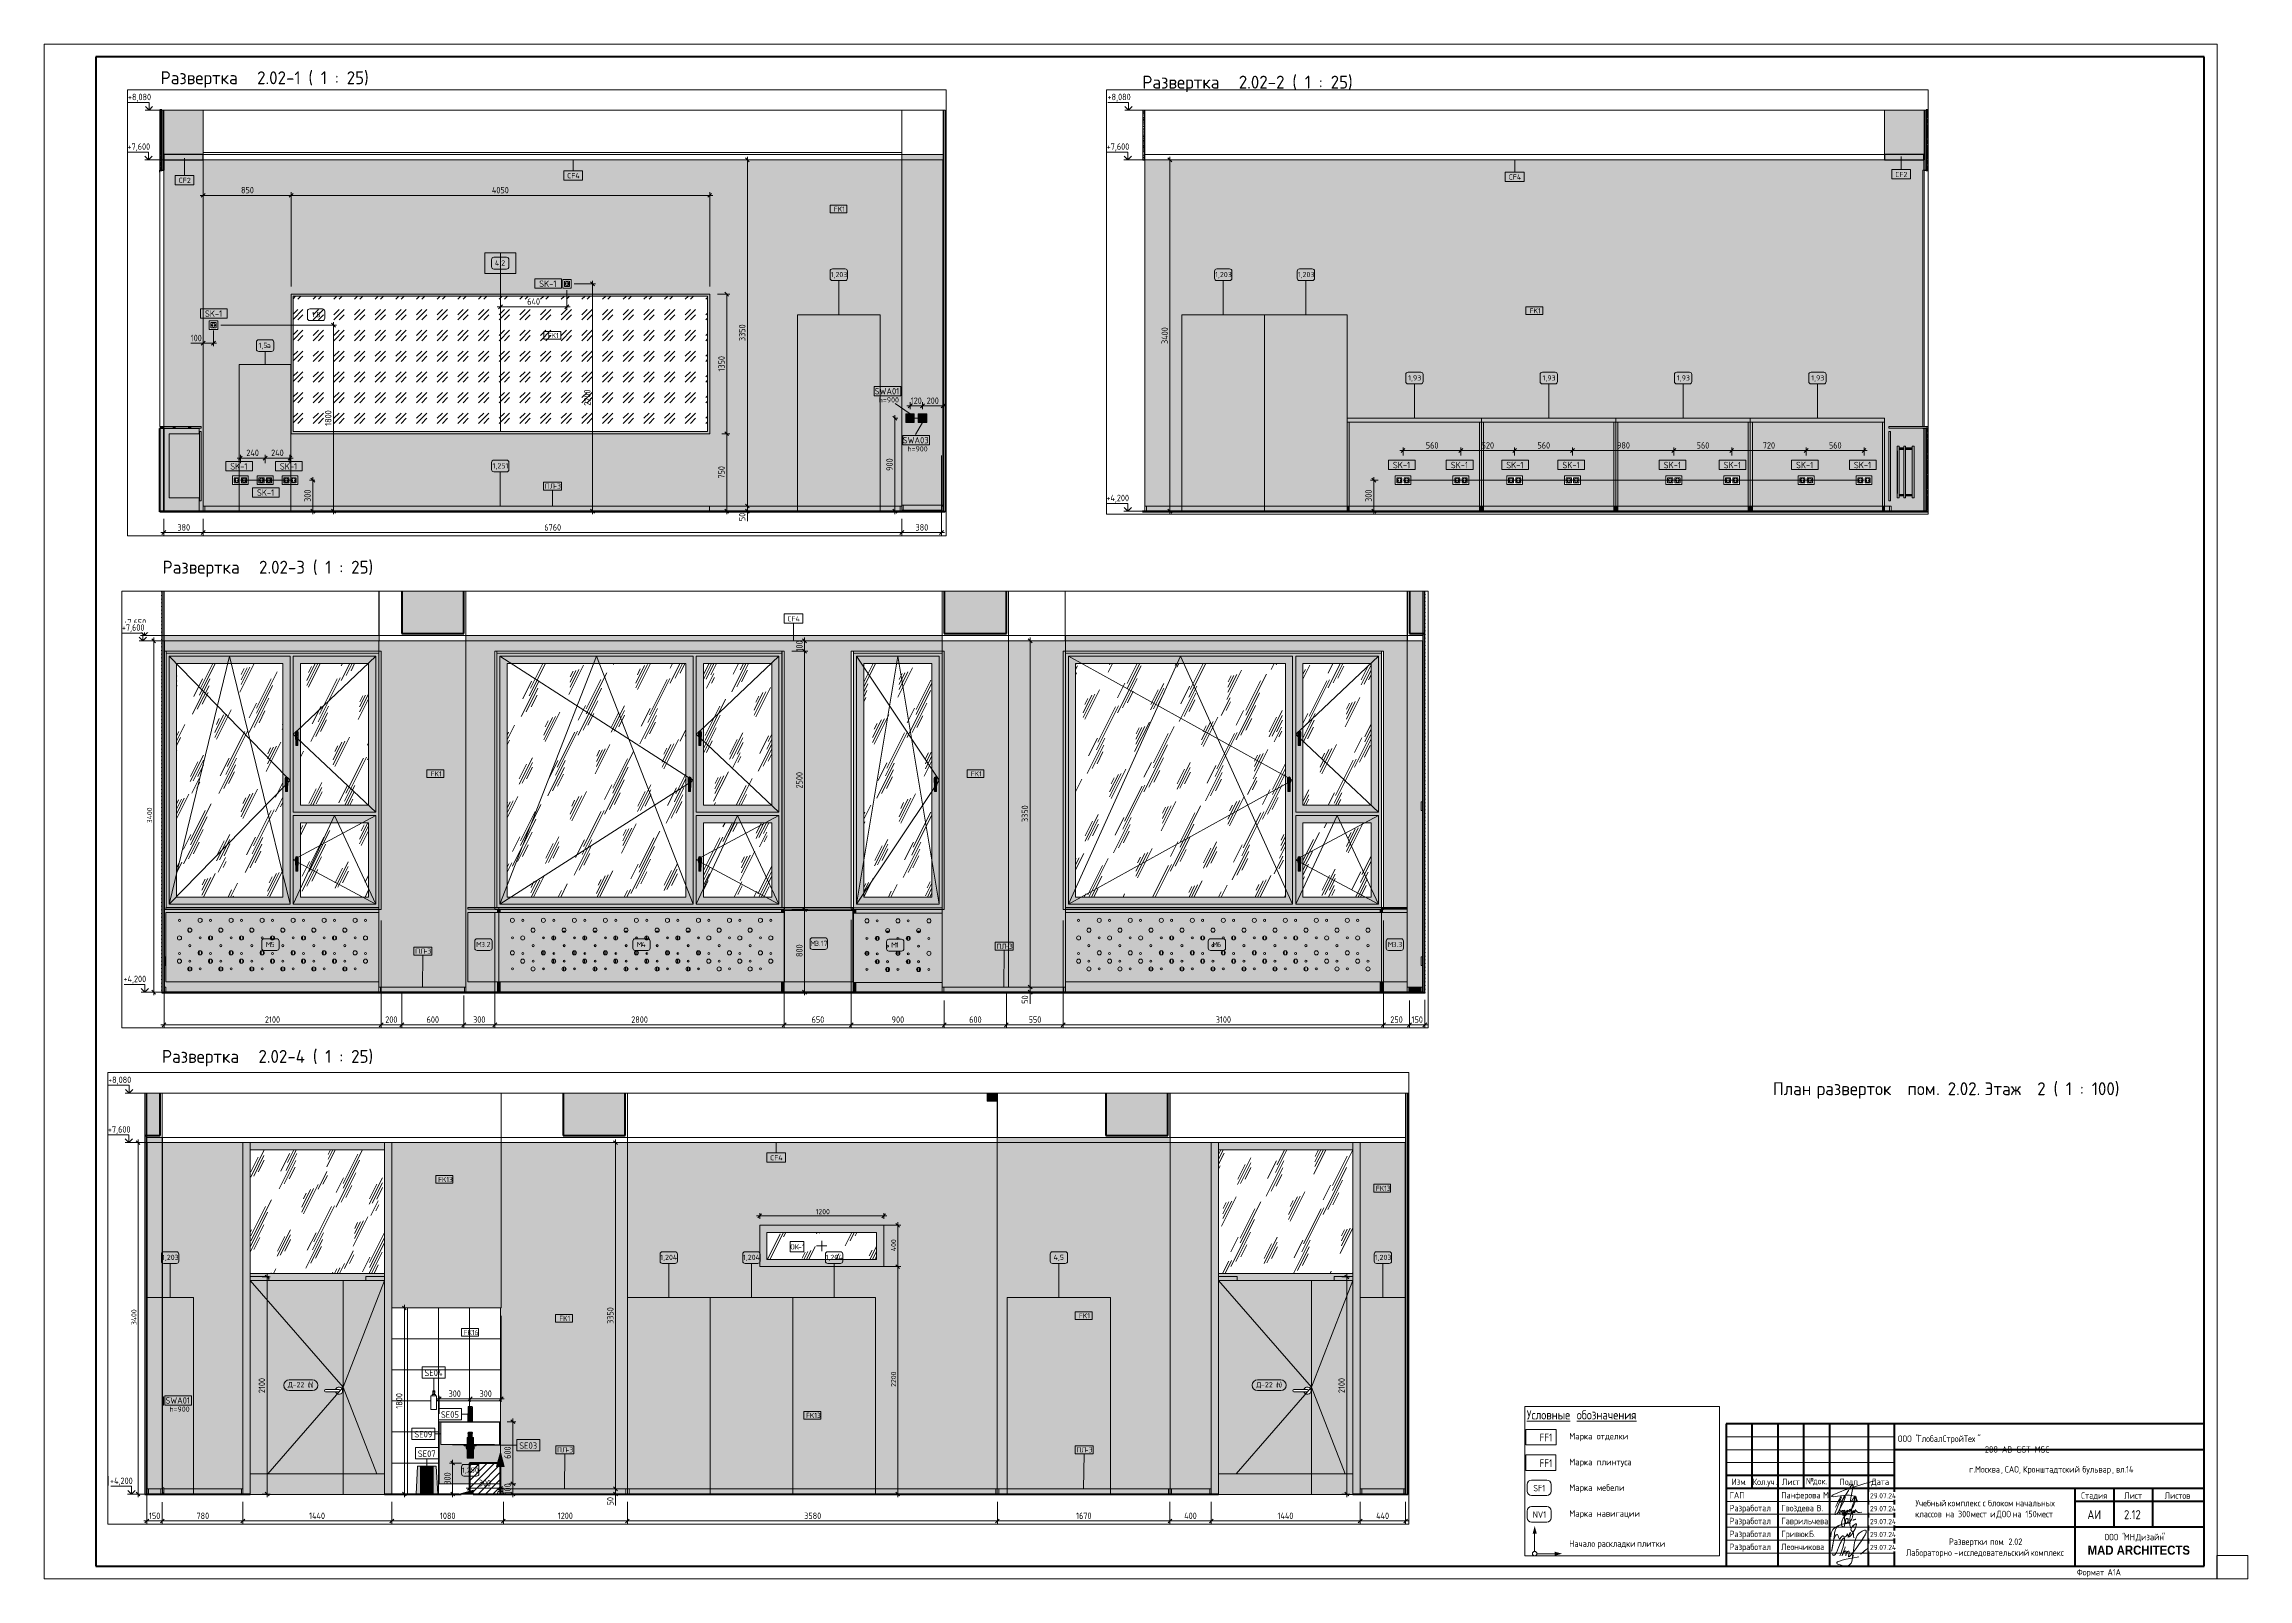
# Paper-space layout 'Layout1' of a CAD drawing. Header units: millimetres. Extents: x -841 to 12, y 0 to 594.
# The model-space entities are those that its viewports show. They can reach past a viewport. Long polylines and large blocks are cut down to what shows.
import ezdxf

# ---------------------------------------------------------------- set-up
doc = ezdxf.new("R2010")
doc.units = ezdxf.units.MM
doc.linetypes.add('ADSK_Штрих_ш2 п1', pattern=[75, 50, -25])
doc.linetypes.add('Скрыто', pattern=[7.14375, 4.7625, -2.38125])
for name, color, linetype, lineweight in [('0-1', 7, 'Continuous', 9), ('A-ANNO-DIMS', 7, 'Continuous', 9), ('A-ANNO-DIMS-25', 7, 'Continuous', 9), ('A-ANNO-NOTE', 7, 'Continuous', 9), ('A-CLNG', 7, 'Continuous', 9), ('A-CLNG-IDEN', 7, 'Continuous', 9), ('A-DETL', 7, 'Continuous', 9), ('A-DETL-1', 7, 'ADSK_Штрих_ш2 п1', 9), ('A-DETL-2', 7, 'Continuous', 40), ('A-DETL-GENF', 7, 'Continuous', 9), ('A-DOOR', 7, 'Continuous', 9), ('A-DOOR-IDEN', 7, 'Continuous', 9), ('A-FLOR', 7, 'Continuous', 9), ('A-GENM', 7, 'Continuous', 9), ('A-GENM-IDEN', 7, 'Continuous', 9), ('A-GLAZ', 7, 'Continuous', 9), ('A-GLAZ-CURT', 7, 'Continuous', 9), ('A-GLAZ-CWMG', 7, 'Continuous', 9), ('A-GLAZ-IDEN', 7, 'Continuous', 9), ('A-WALL', 7, 'Continuous', 9), ('A-WALL-IDEN', 7, 'Continuous', 9), ('A-WALL-PATT', 7, 'Continuous', 9), ('E-ELEC-EQPM', 7, 'Continuous', 9), ('E-ELEC-FIXT-IDEN', 7, 'Continuous', 9), ('G-ANNO-DIMS', 7, 'Continuous', 9), ('G-ANNO-DIMS-1', 7, 'Continuous', 20), ('G-ANNO-TEXT', 7, 'Continuous', 9), ('G-ANNO-TTLB', 7, 'Скрыто', 9), ('I-FURN', 7, 'Continuous', 9), ('I-FURN-IDEN', 7, 'Continuous', 9), ('I-WALL', 7, 'Continuous', 9), ('M-EQPM', 7, 'Continuous', 9), ('P-SANR-FIXT', 7, 'Continuous', 9), ('P-SANR-FIXT-3', 7, 'Continuous', 18), ('P-SANR-FIXT-IDEN', 7, 'Continuous', 9), ('Знаки', 7, 'Continuous', 9), ('Знаки-1', 7, 'Continuous', 18), ('Марки для знаков', 7, 'Continuous', 9), ('Электрические приборы', 7, 'Continuous', 9)]:
    doc.layers.add(name, color=color, linetype=linetype, lineweight=lineweight)
doc.layers.add('0-2', color=7, linetype='Continuous', lineweight=9, transparency=0.7)
doc.layers.add('P-SANR-FIXT-2', color=7, linetype='Continuous', lineweight=9, transparency=0.7)
for name, color, linetype, lineweight, true_color in [('A-CLNG-1', 7, 'Continuous', 9, 0x787878), ('A-CLNG-2', 7, 'Continuous', 30, 0x3c3c3c), ('A-CLNG-FNSH-1', 7, 'Continuous', 30, 0x3c3c3c), ('A-DETL-GENF-1', 7, 'Continuous', 9, 0xffffff), ('A-DETL-GENF-2', 7, 'Continuous', 9, 0xe0e0e0), ('A-DETL-GENF-3', 1, 'Continuous', 9, 0xff0000), ('A-FLOR-1', 7, 'Continuous', 9, 0x787878), ('A-FLOR-FNSH-1', 7, 'Continuous', 30, 0x3c3c3c), ('A-FLOR-FNSH-2', 7, 'Continuous', 40, 0x3c3c3c), ('A-FLOR-FNSH-3', 251, 'Continuous', 30, 0x505050), ('A-FLOR-MCUT-1', 7, 'Continuous', 9, 0x646464), ('A-WALL-4', 7, 'Continuous', 30, 0x3c3c3c), ('A-WALL-5', 7, 'Continuous', 40, 0x3c3c3c), ('A-WALL-FNSH-3', 7, 'Continuous', 30, 0x3c3c3c), ('A-WALL-FNSH-4', 251, 'Continuous', 30, 0x505050), ('G-ANNO-TEXT-1', 7, 'Continuous', 9, 0x3c3c3c), ('G-ANNO-TEXT-2', 7, 'Continuous', 9, 0x008000), ('G-ANNO-TEXT-3', 1, 'Continuous', 9, 0xff0000), ('I-FURN-4', 7, 'Continuous', 9, 0xc0c0c0), ('I-FURN-6', 7, 'Continuous', 9, 0xacacac), ('I-FURN-7', 7, 'Continuous', 9, 0xd1d1d1), ('I-FURN-9', 7, 'Continuous', 9, 0x9e9e9e), ('I-WALL-1', 7, 'Continuous', 9, 0x787878), ('Розетки', 7, 'Continuous', 9, 0xff1e23)]:
    doc.layers.add(name, color=color, linetype=linetype, lineweight=lineweight, true_color=true_color)
doc.layers.add('G-ANNO-NPLT', color=7, linetype='Continuous', plot=False)
for name, color, linetype, lineweight, true_color, transparency in [('I-FURN-3', 7, 'Continuous', 9, 0xfbfbfb, 0.7), ('I-FURN-5', 7, 'Continuous', 9, 0x7f7f7f, 0.7), ('I-FURN-8', 7, 'Continuous', 9, 0x303030, 0.7), ('M-EQPM-1', 7, 'Continuous', 9, 0xe6e6e6, 0.7)]:
    doc.layers.add(name, color=color, linetype=linetype, lineweight=lineweight, true_color=true_color, transparency=transparency)
doc.styles.add('Arial_B', font='', dxfattribs={"width": 0.9, "height": 3.5})
doc.styles.add('GOST Common_1', font='GOST_Common.ttf', dxfattribs={"width": 0.9, "height": 50})
doc.styles.add('GOST Common_10', font='GOST_Common.ttf', dxfattribs={"width": 0.9, "height": 2})
doc.styles.add('GOST Common_11', font='GOST_Common.ttf', dxfattribs={"height": 5})
doc.styles.add('GOST Common_2', font='GOST_Common.ttf', dxfattribs={"height": 50})
doc.styles.add('GOST Common_3', font='GOST_Common.ttf', dxfattribs={"height": 62.5})
doc.styles.add('GOST Common_4', font='GOST_Common.ttf', dxfattribs={"height": 175})
doc.styles.add('GOST Common_5', font='GOST_Common.ttf', dxfattribs={"width": 0.9, "height": 210})
doc.styles.add('GOST Common_6', font='GOST_Common.ttf', dxfattribs={"width": 0.9, "height": 245})
doc.styles.add('GOST Common_7', font='GOST_Common.ttf', dxfattribs={"width": 0.9, "height": 175})
doc.styles.add('GOST Common_8', font='GOST_Common.ttf', dxfattribs={"width": 0.9, "height": 2.5})
doc.styles.add('GOST Common_9', font='GOST_Common.ttf', dxfattribs={"width": 0.9, "height": 3.5})
doc.styles.add('ISOCPEUR_1', font='isocpeur.ttf', dxfattribs={"width": 0.9, "height": 62.5})
doc.styles.add('ISOCPEUR_2', font='isocpeur.ttf', dxfattribs={"width": 0.9, "height": 50})
doc.styles.add('ISOCPEUR_3', font='isocpeur.ttf', dxfattribs={"width": 0.9, "height": 175})
doc.styles.get('Arial_B').set_extended_font_data('Arial', bold=True)
doc.dimstyles.new('ISO-2_0_0_9К_Средний_округл2', dxfattribs={"dimscale": 304.8, "dimtxt": 49.799059, "dimasz": 0.123031, "dimexe": 0.098425, "dimexo": 0, "dimgap": 0, "dimtad": 1, "dimdec": 0, "dimrnd": 10, "dimzin": 0, "dimdsep": 46, "dimtxsty": 'ISOCPEUR_2', "dimblk1": 'OBLIQUE', "dimblk2": 'OBLIQUE', "dimsah": 1, "dimcen": 0.09, "dimdle": 0.098425, "dimazin": 0, "dimtfac": 1, "dimtdec": 4, "dimtix": 1, "dimtmove": 0, "dimatfit": 3, "dimfxl": 1, "dimtvp": 1, "dimtolj": 1, "dimtzin": 0, "dimarcsym": 2})
doc.dimstyles.new('ISO-2_5_0_9К_БОЛЬШОЙ_1', dxfattribs={"dimscale": 304.8, "dimtxt": 62.248823, "dimasz": 0.123031, "dimexe": 0.098425, "dimexo": 0.246063, "dimgap": 0, "dimtad": 1, "dimdec": 0, "dimrnd": 10, "dimzin": 0, "dimdsep": 46, "dimtxsty": 'ISOCPEUR_1', "dimblk1": 'OBLIQUE', "dimblk2": 'OBLIQUE', "dimsah": 1, "dimcen": 0.09, "dimdle": 0.098425, "dimazin": 0, "dimtfac": 1, "dimtdec": 4, "dimtix": 1, "dimtmove": 0, "dimatfit": 3, "dimfxl": 1, "dimtvp": 1, "dimtolj": 1, "dimtzin": 0, "dimarcsym": 2})
doc.dimstyles.new('ISO-2_5_0_9К_БОЛЬШОЙ_2', dxfattribs={"dimscale": 304.8, "dimtxt": 62.248823, "dimasz": 0.123031, "dimexe": 0.098425, "dimexo": 0.246063, "dimgap": 0, "dimtad": 1, "dimdec": 0, "dimrnd": 10, "dimzin": 0, "dimdsep": 46, "dimtxsty": 'ISOCPEUR_1', "dimblk1": 'OBLIQUE', "dimblk2": 'OBLIQUE', "dimsah": 1, "dimcen": 0.09, "dimdle": 0.098425, "dimazin": 0, "dimtfac": 1, "dimtdec": 4, "dimtix": 1, "dimtmove": 1, "dimatfit": 3, "dimfxl": 1, "dimtvp": 1, "dimtolj": 1, "dimtzin": 0, "dimarcsym": 2})
pattern_1 = [(0, (30717.253, 0), (30.48, 7.62), [2.515, -20.345, 2.515, -20.345, -121.92]), (0, (30717.253, 0), (30.48, 7.62), [-45.72, 2.515, -43.205, 2.515, -20.345, -53.34]), (0, (30717.253, 0), (30.48, 7.62), [-114.3, 2.515, -12.725, 2.515, -35.585]), (120, (30728.683, 3.81), (-21.8391136, 22.586454), [2.515, -20.345, 2.515, -20.345, -121.92]), (120, (30728.683, 3.81), (-21.8391136, 22.586454), [-45.72, 2.515, -43.205, 2.515, -20.345, -53.34]), (120, (30728.683, 3.81), (-21.8391136, 22.586454), [-114.3, 2.515, -12.725, 2.515, -35.585]), (240, (30732.493, 19.05), (-8.6408864, -30.206454), [2.515, -20.345, 2.515, -20.345, -121.92]), (240, (30732.493, 19.05), (-8.6408864, -30.206454), [-45.72, 2.515, -43.205, 2.515, -20.345, -53.34]), (240, (30732.493, 19.05), (-8.6408864, -30.206454), [-114.3, 2.515, -12.725, 2.515, -35.585])]
pattern_2 = [(135, (60262.375, 0), (-17.67767, -17.67767), [])]
pattern_3 = [(63.435, (63.5, 31.75), (-255.583, 766.747), [317.5, -190.5, 317.5, -190.5, -403.903]), (63.435, (63.5, 31.75), (-255.583, 766.747), [-1016, 127, -276.903]), (63.435, (47.6, 47.6), (-255.583, 766.747), [254, -317.5, 190.5, -190.5, -467.403]), (63.435, (47.6, 47.6), (-255.583, 766.747), [-952.5, 222.25, -245.153]), (63.435, (47.6, 95.25), (-255.583, 766.747), [190.5, -381, 127, -190.5, -530.903]), (63.435, (47.6, 95.25), (-255.583, 766.747), [-889, 285.75, -245.153]), (63.435, (95.25, 47.6), (-255.583, 766.747), [190.5, -381, 158.75, -6404.65]), (63.435, (142.9, 95.25), (-255.583, 766.747), [95.25, -476.25, 63.5, -6499.9]), (63.435, (63.5, 174.6), (-255.583, 766.747), [63.5, -476.25, 63.5, -254, -562.653]), (63.435, (63.5, 174.6), (-255.583, 766.747), [-857.25, 158.75, -403.903]), (63.435, (349.25, 127), (-255.583, 766.747), [317.5, -476.25, 381, -251.503]), (63.435, (349.25, 79.4), (-255.583, 766.747), [444.5, -317.5, 476.25, -188.003]), (63.435, (381, 95.25), (-255.583, 766.747), [508, -254, 381, -276.903]), (63.435, (428.6, 142.9), (-255.583, 766.747), [317.5, -444.5, 254, -403.903]), (63.435, (381, 238.1), (-255.583, 766.747), [158.75, -635, 190.5, -435.653]), (63.435, (476.25, 190.5), (-255.583, 766.747), [127, -635, 127, -530.903])]
pattern_4 = [(45, (60262.375, 0), (-14.25598, 14.25598), []), (45, (60276.63, 0), (-14.25598, 14.25598), [25.202, -5.04, 0.8382, -4.202])]
pattern_5 = [(0, (60262.375, 0), (30.48, 7.62), [2.515, -20.345, 2.515, -20.345, -121.92]), (0, (60262.375, 0), (30.48, 7.62), [-45.72, 2.515, -43.205, 2.515, -20.345, -53.34]), (0, (60262.375, 0), (30.48, 7.62), [-114.3, 2.515, -12.725, 2.515, -35.585]), (120, (60273.805, 3.81), (-21.8391136, 22.5864543), [2.515, -20.345, 2.515, -20.345, -121.92]), (120, (60273.805, 3.81), (-21.8391136, 22.5864543), [-45.72, 2.515, -43.205, 2.515, -20.345, -53.34]), (120, (60273.805, 3.81), (-21.8391136, 22.5864543), [-114.3, 2.515, -12.725, 2.515, -35.585]), (240, (60277.615, 19.05), (-8.6408864, -30.2064543), [2.515, -20.345, 2.515, -20.345, -121.92]), (240, (60277.615, 19.05), (-8.6408864, -30.2064543), [-45.72, 2.515, -43.205, 2.515, -20.345, -53.34]), (240, (60277.615, 19.05), (-8.6408864, -30.2064543), [-114.3, 2.515, -12.725, 2.515, -35.585])]
pattern_6 = [(0, (52706.7216, 0), (30.48, 7.62), [2.515, -20.345, 2.515, -20.345, -121.92]), (0, (52706.7216, 0), (30.48, 7.62), [-45.72, 2.515, -43.205, 2.515, -20.345, -53.34]), (0, (52706.7216, 0), (30.48, 7.62), [-114.3, 2.515, -12.725, 2.515, -35.585]), (120, (52718.1516, 3.81), (-21.8391136, 22.5864543), [2.515, -20.345, 2.515, -20.345, -121.92]), (120, (52718.1516, 3.81), (-21.8391136, 22.5864543), [-45.72, 2.515, -43.205, 2.515, -20.345, -53.34]), (120, (52718.1516, 3.81), (-21.8391136, 22.5864543), [-114.3, 2.515, -12.725, 2.515, -35.585]), (240, (52721.9616, 19.05), (-8.6408864, -30.2064543), [2.515, -20.345, 2.515, -20.345, -121.92]), (240, (52721.9616, 19.05), (-8.6408864, -30.2064543), [-45.72, 2.515, -43.205, 2.515, -20.345, -53.34]), (240, (52721.9616, 19.05), (-8.6408864, -30.2064543), [-114.3, 2.515, -12.725, 2.515, -35.585])]
pattern_7 = [(63.435, (16082.9, 31.75), (-255.583, 766.747), [317.5, -190.5, 317.5, -190.5, -403.903]), (63.435, (16082.9, 31.75), (-255.583, 766.747), [-1016, 127, -276.903]), (63.435, (16067.04, 47.6), (-255.583, 766.747), [254, -317.5, 190.5, -190.5, -467.403]), (63.435, (16067.04, 47.6), (-255.583, 766.747), [-952.5, 222.25, -245.153]), (63.435, (16067.04, 95.25), (-255.583, 766.747), [190.5, -381, 127, -190.5, -530.903]), (63.435, (16067.04, 95.25), (-255.583, 766.747), [-889, 285.75, -245.153]), (63.435, (16114.67, 47.6), (-255.583, 766.747), [190.5, -381, 158.75, -6404.65]), (63.435, (16162.3, 95.25), (-255.583, 766.747), [95.25, -476.25, 63.5, -6499.9]), (63.435, (16082.9, 174.6), (-255.583, 766.747), [63.5, -476.25, 63.5, -254, -562.653]), (63.435, (16082.9, 174.6), (-255.583, 766.747), [-857.25, 158.75, -403.903]), (63.435, (16368.67, 127), (-255.583, 766.747), [317.5, -476.25, 381, -251.503]), (63.435, (16368.67, 79.4), (-255.583, 766.747), [444.5, -317.5, 476.25, -188.003]), (63.435, (16400.4, 95.25), (-255.583, 766.747), [508, -254, 381, -276.903]), (63.435, (16448.04, 142.9), (-255.583, 766.747), [317.5, -444.5, 254, -403.903]), (63.435, (16400.4, 238.1), (-255.583, 766.747), [158.75, -635, 190.5, -435.653]), (63.435, (16495.67, 190.5), (-255.583, 766.747), [127, -635, 127, -530.903])]
pattern_8 = [(45, (52706.72, 0), (-35.35534, 35.35534), [])]
pattern_9 = [(45, (70373.808, 0), (-14.25598, 14.25598), []), (45, (70388.064, 0), (-14.25598, 14.25598), [25.202, -5.04, 0.8382, -4.202])]
pattern_10 = [(0, (70373.808, 0), (30.48, 7.62), [2.515, -20.345, 2.515, -20.345, -121.92]), (0, (70373.808, 0), (30.48, 7.62), [-45.72, 2.515, -43.205, 2.515, -20.345, -53.34]), (0, (70373.808, 0), (30.48, 7.62), [-114.3, 2.515, -12.725, 2.515, -35.585]), (120, (70385.238, 3.81), (-21.8391136, 22.5864543), [2.515, -20.345, 2.515, -20.345, -121.92]), (120, (70385.238, 3.81), (-21.8391136, 22.5864543), [-45.72, 2.515, -43.205, 2.515, -20.345, -53.34]), (120, (70385.238, 3.81), (-21.8391136, 22.5864543), [-114.3, 2.515, -12.725, 2.515, -35.585]), (240, (70389.048, 19.05), (-8.6408864, -30.2064543), [2.515, -20.345, 2.515, -20.345, -121.92]), (240, (70389.048, 19.05), (-8.6408864, -30.2064543), [-45.72, 2.515, -43.205, 2.515, -20.345, -53.34]), (240, (70389.048, 19.05), (-8.6408864, -30.2064543), [-114.3, 2.515, -12.725, 2.515, -35.585])]

psp = doc.layouts.get("Layout1")

# ---------------------------------------------------------------- texts
at = {"layer": 'G-ANNO-TTLB', "linetype": 'Continuous', "attachment_point": 1}
for s, insert, char_height, width, style in [('Развертка', (-795.88, 583.46), 5, 41.6076, 'GOST Common_11'), (' 2.02-1 ( 1 : 25)', (-761.55, 583.46), 5, 51.308, 'GOST Common_11'), ('Развертка', (-415.93, 581.76), 5, 41.6076, 'GOST Common_11'), (' 2.02-2 ( 1 : 25)', (-381.6, 581.76), 5, 52.5105, 'GOST Common_11'), ('Развертка', (-795.13, 394.04), 5, 41.6076, 'GOST Common_11'), (' 2.02-3 ( 1 : 25)', (-760.8, 394.04), 5, 52.5105, 'GOST Common_11'), ('Развертка', (-795.36, 204.71), 5, 41.6076, 'GOST Common_11'), (' 2.02-4 ( 1 : 25)', (-761.03, 204.71), 5, 53.0717, 'GOST Common_11'), ('План', (-171.88, 192.21), 5, 18.4388, 'GOST Common_11'), ('\\fGOST Common|b0|i0|c204|p34|; ', (-156.66, 192.21), 5, 2.0844, 'GOST Common_11'), ('разверток', (-154.94, 192.21), 5, 40.4852, 'GOST Common_11'), ('\\fGOST Common|b0|i0|c204|p34|; ', (-121.54, 192.21), 5, 2.0844, 'GOST Common_11'), ('пом', (-119.82, 192.21), 5, 13.5485, 'GOST Common_11'), ('. 2.02. ', (-108.64, 192.21), 5, 22.6878, 'GOST Common_11'), ('Этаж', (-89.92, 192.21), 5, 21.0042, 'GOST Common_11'), (' 2 ( 1 : 100)', (-72.59, 192.21), 5, 36.4768, 'GOST Common_11'), ('ООО', (-123.49, 55.52), 2.5, 6.4937, 'GOST Common_8'), (' "', (-118.13, 55.52), 2.5, 2.5975, 'GOST Common_8'), ('ГлобалСтройТех', (-115.99, 55.52), 2.5, 28.2114, 'GOST Common_8'), ('"                                                                               288-AB-GST-MSC', (-92.71, 55.52), 2.5, 105.1974, 'GOST Common_8'), ('\\fGOST Common|b0|i0|c204|p34|;\\W.9;г', (-95.86, 43.66), 2.5, 1.9481, 'GOST Common_8'), ('Москва', (-93.6, 43.66), 2.5, 12.1215, 'GOST Common_8'), ('САО', (-82.05, 43.66), 2.5, 6.5658, 'GOST Common_8'), ('Кронштадтский', (-75.08, 43.66), 2.5, 26.9848, 'GOST Common_8'), ('\\fGOST Common|b0|i0|c204|p34|;\\W.9; ', (-52.82, 43.66), 2.5, 0.938, 'GOST Common_8'), ('бульвар', (-52.05, 43.66), 2.5, 13.8532, 'GOST Common_8'), ('вл', (-39.07, 43.66), 2.5, 3.8962, 'GOST Common_8'), ('.14', (-35.85, 43.66), 2.5, 4.3291, 'GOST Common_8'), ('\\fGOST Common|b0|i0|c204|p34|;\\W.9;.', (-94.25, 43.66), 2.5, 0.7937, 'GOST Common_8'), (', ', (-83.6, 43.66), 2.5, 1.8759, 'GOST Common_8'), (', ', (-76.63, 43.66), 2.5, 1.8759, 'GOST Common_8'), (', ', (-40.62, 43.66), 2.5, 1.8759, 'GOST Common_8'), ('Учебный', (-116.67, 30.59), 2.5, 14.0696, 'GOST Common_8'), ('классов', (-116.78, 26.36), 2.5, 13.2759, 'GOST Common_8'), ('\\fGOST Common|b0|i0|c204|p34|;\\W.9; ', (-105.83, 26.36), 2.5, 0.938, 'GOST Common_8'), ('\\fGOST Common|b0|i0|c204|p34|;\\W.9; ', (-105.06, 30.59), 2.5, 0.938, 'GOST Common_8'), ('на', (-105.06, 26.36), 2.5, 4.1127, 'GOST Common_8'), ('комплекс', (-104.28, 30.59), 2.5, 15.5127, 'GOST Common_8'), (' 300 ', (-101.66, 26.36), 2.5, 7.7203, 'GOST Common_8'), ('мест', (-95.29, 26.36), 2.5, 8.2253, 'GOST Common_8'), ('\\fGOST Common|b0|i0|c204|p34|;\\W.9; ', (-91.48, 30.59), 2.5, 0.938, 'GOST Common_8'), ('\\fGOST Common|b0|i0|c204|p34|;\\W.9;с', (-90.71, 30.59), 2.5, 1.6595, 'GOST Common_8'), ('\\fGOST Common|b0|i0|c204|p34|;\\W.9; ', (-89.34, 30.59), 2.5, 0.938, 'GOST Common_8'), ('\\fGOST Common|b0|i0|c204|p34|;\\W.9; ', (-88.51, 26.36), 2.5, 0.938, 'GOST Common_8'), ('блоком', (-88.57, 30.59), 2.5, 11.9051, 'GOST Common_8'), ('\\fGOST Common|b0|i0|c204|p34|;\\W.9;и', (-87.73, 26.36), 2.5, 1.9481, 'GOST Common_8'), ('\\fGOST Common|b0|i0|c204|p34|;\\W.9; ', (-86.13, 26.36), 2.5, 0.938, 'GOST Common_8'), ('ДОО', (-85.35, 26.36), 2.5, 6.7823, 'GOST Common_8'), ('\\fGOST Common|b0|i0|c204|p34|;\\W.9; ', (-79.76, 26.36), 2.5, 0.938, 'GOST Common_8'), ('на', (-78.98, 26.36), 2.5, 4.1127, 'GOST Common_8'), ('\\fGOST Common|b0|i0|c204|p34|;\\W.9; ', (-78.74, 30.59), 2.5, 0.938, 'GOST Common_8'), ('начальных', (-77.97, 30.59), 2.5, 18.1823, 'GOST Common_8'), (' 150 ', (-75.59, 26.36), 2.5, 7.143, 'GOST Common_8'), ('мест', (-69.7, 26.36), 2.5, 8.2253, 'GOST Common_8'), ('АИ', (-50.15, 26.62), 3.5, 6.5658, 'GOST Common_9'), ('2.12', (-35.96, 26.62), 3.5, 8.5139, 'GOST Common_9'), ('Лабораторно', (-120.38, 11.42), 2.5, 22.6557, 'GOST Common_8'), ('Развертки', (-103.72, 15.66), 2.5, 18.3266, 'GOST Common_8'), ('\\fGOST Common|b0|i0|c204|p34|;\\W.9;-', (-101.69, 11.42), 2.5, 1.9481, 'GOST Common_8'), ('исследовательский', (-100.08, 11.42), 2.5, 32.9734, 'GOST Common_8'), ('\\fGOST Common|b0|i0|c204|p34|;\\W.9; ', (-88.6, 15.66), 2.5, 0.938, 'GOST Common_8'), ('пом', (-87.82, 15.66), 2.5, 6.0608, 'GOST Common_8'), ('. 2.02', (-82.82, 15.66), 2.5, 8.3696, 'GOST Common_8'), ('\\fGOST Common|b0|i0|c204|p34|;\\W.9; ', (-72.88, 11.42), 2.5, 0.938, 'GOST Common_8'), ('комплекс', (-72.11, 11.42), 2.5, 15.5127, 'GOST Common_8')]:
    psp.add_mtext(s, dxfattribs=dict(at, insert=insert, char_height=char_height, width=width, style=style))

msp = doc.modelspace()

# ---------------------------------------------------------------- texts
at = {"layer": 'A-CLNG-IDEN', "char_height": 50, "attachment_point": 1, "style": 'GOST Common_2'}
for s, insert, width in [('CF4', (41483.4, 7837.7), 138.291), ('CF2', (69955.6, 7483.2), 132.278), ('CF4', (55348.4, 7478.7), 138.291), ('CF4', (30112.4, 7471.4), 138.291), ('CF4', (66214.4, 7458.7), 138.291), ('CF2', (26353.6, 7426.6), 132.278)]:
    msp.add_mtext(s, dxfattribs=dict(at, insert=insert, width=width))
at = {"layer": 'A-DOOR-IDEN', "char_height": 50, "attachment_point": 1, "style": 'GOST Common_2'}
for s, insert, width in [('\\fGOST Common|b0|i0|c204|p34|;Д', (50681.7, 5282.8), 56.118), ('-22 (', (50728, 5282.8), 178.375), ('\\fGOST Common|b0|i0|c204|p34|;)', (50911.5, 5282.8), 24.051), ('\\fGOST Common|b0|i0|c204|p34|;Д', (60051.7, 5282.8), 56.118), ('-22 (', (60098, 5282.8), 178.375), ('\\fGOST Common|b0|i0|c204|p34|;)', (60281.6, 5282.8), 24.051), ('\\fGOST Common|b0|i0|c204|p34|;п', (50875.1, 5282.8), 44.093), ('\\fGOST Common|b0|i0|c204|p34|;п', (60245.2, 5282.8), 44.093)]:
    msp.add_mtext(s, dxfattribs=dict(at, insert=insert, width=width))
at = {"layer": 'A-GENM-IDEN', "char_height": 50, "attachment_point": 1, "style": 'GOST Common_2'}
for s, insert, width in [('ПЛ', (43506.9, 4668.8), 98.207), ('-3', (43587.9, 4668.8), 86.181), ('ПЛ', (53286.6, 4652.8), 98.207), ('-3', (53367.6, 4652.8), 86.181), ('ПЛ', (58311.1, 4652.8), 98.207), ('-3', (58392.1, 4652.8), 86.181), ('ПЛ', (37881.7, 4621.9), 98.207), ('-3', (37962.7, 4621.9), 86.181), ('ПЛ', (29895.7, 4467.5), 98.207), ('-3', (29976.7, 4467.5), 86.181)]:
    msp.add_mtext(s, dxfattribs=dict(at, insert=insert, width=width))
at = {"layer": 'A-GLAZ-IDEN', "char_height": 50, "attachment_point": 1, "style": 'ISOCPEUR_2'}
for s, insert, width in [('ОК', (55544, 6616.4), 90.19), ('-1', (55618.4, 6616.4), 66.74)]:
    msp.add_mtext(s, dxfattribs=dict(at, insert=insert, width=width))
at = {"layer": 'A-WALL-IDEN', "char_height": 50, "attachment_point": 1, "style": 'GOST Common_1'}
for s, insert, width in [('FK13', (52135.6, 7267.7), 149.715), ('FK13', (61209.6, 7182.9), 149.715), ('FK1', (32693.8, 7147.6), 111.835), ('FK1', (38032.5, 6337.3), 111.835), ('FK1', (43258.7, 6337.3), 111.835), ('FK1', (66418.5, 6164.5), 111.835), ('FK1', (58336.7, 5949.5), 111.835), ('FK1', (29925.3, 5924.5), 111.835), ('FK1', (53308.2, 5924.5), 111.835), ('FK16', (52383.4, 5788), 151.519), ('FK13', (55696.1, 4985.7), 149.715)]:
    msp.add_mtext(s, dxfattribs=dict(at, insert=insert, width=width))
at = {"layer": 'E-ELEC-FIXT-IDEN', "attachment_point": 1}
for s, insert, char_height, width, style in [('SK-1', (29842.6, 6432.2), 62.5, 212.447, 'GOST Common_3'), ('SK-1', (26608.4, 6142.6), 62.5, 212.447, 'GOST Common_3'), ('SWA01', (33088.7, 5392.1), 62.5, 304.641, 'GOST Common_3'), ('h=900', (33127.4, 5301.8), 50, 220.464, 'GOST Common_2'), ('SWA01', (49497.5, 5136.8), 62.5, 304.641, 'GOST Common_3'), ('h=900', (49536.1, 5046.6), 50, 220.464, 'GOST Common_2'), ('SWA03', (33360.1, 4918.4), 62.5, 320.675, 'GOST Common_3'), ('h=900', (33405.4, 4828.2), 50, 220.464, 'GOST Common_2'), ('SK-1', (65095, 4678), 62.5, 212.447, 'GOST Common_3'), ('SK-1', (65655, 4678), 62.5, 212.447, 'GOST Common_3'), ('SK-1', (66191.9, 4678), 62.5, 212.447, 'GOST Common_3'), ('SK-1', (66735.1, 4678), 62.5, 212.447, 'GOST Common_3'), ('SK-1', (67715.5, 4678), 62.5, 212.447, 'GOST Common_3'), ('SK-1', (68295.7, 4678), 62.5, 212.447, 'GOST Common_3'), ('SK-1', (68995.5, 4678), 62.5, 212.447, 'GOST Common_3'), ('SK-1', (69555.6, 4678), 62.5, 212.447, 'GOST Common_3'), ('SK-1', (26853.4, 4665), 62.5, 212.447, 'GOST Common_3'), ('SK-1', (27333.1, 4665), 62.5, 212.447, 'GOST Common_3'), ('SK-1', (27111.7, 4411.4), 62.5, 212.447, 'GOST Common_3')]:
    msp.add_mtext(s, dxfattribs=dict(at, insert=insert, char_height=char_height, width=width, style=style))
at = {"layer": 'G-ANNO-DIMS', "char_height": 62.5, "attachment_point": 1, "line_spacing_factor": 1.149209, "style": 'ISOCPEUR_1', "bg_fill": 3, "box_fill_scale": 1.25, "bg_fill_color": 256, "bg_fill_true_color": 13158600, "bg_fill_transparency": 0}
for s, insert, width in [('+8,080', (25863.2, 8239.2), 254.705), ('+8,080', (48943, 8239.2), 254.705), ('+8,080', (62334, 8239.2), 254.705), ('+7,650', (35058.9, 7809.2), 254.705), ('+7,600', (25859.3, 7759.2), 254.705), ('+7,600', (48941, 7759.2), 254.705), ('+7,600', (62325.2, 7759.2), 254.705), ('+4,200', (35060.2, 4359.2), 261.428), ('+4,200', (48961.5, 4359.2), 261.428), ('+4,200', (62322.4, 4359.2), 261.428)]:
    msp.add_mtext(s, dxfattribs=dict(at, insert=insert, width=width))
at = {"layer": 'G-ANNO-TEXT', "attachment_point": 1}
for s, insert, char_height, width, style in [('\\LУсловные', (70857.7, 1955.6), 245, 1550.544, 'GOST Common_6'), ('\\Lобозначения', (72212, 1955.6), 245, 2111.164, 'GOST Common_6'), ('\\L\\fGOST Common|b0|i0|c204|p34|;\\W.9;\\L ', (72137, 1955.6), 245, 90.911, 'GOST Common_6'), ('Начало', (72006.4, -1567.6), 175, 863.658, 'GOST Common_7'), ('\\fGOST Common|b0|i0|c204|p34|;\\W.9; ', (72719, -1567.6), 175, 65.658, 'GOST Common_7'), ('\\fGOST Common|b0|i0|c204|p34|;\\W.9; ', (73794.1, -1567.6), 175, 65.658, 'GOST Common_7'), ('раскладки', (72773.1, -1567.6), 175, 1237.405, 'GOST Common_7'), ('плитки', (73848.3, -1567.6), 175, 853.557, 'GOST Common_7')]:
    msp.add_mtext(s, dxfattribs=dict(at, insert=insert, char_height=char_height, width=width, style=style))
at = {"layer": 'G-ANNO-TEXT-1', "attachment_point": 1}
for s, insert, char_height, width, style in [('Марка', (72006.4, 1343.2), 175, 830.548, 'GOST Common_4'), ('\\fGOST Common|b0|i0|c204|p34|; ', (72691.7, 1343.2), 175, 72.954, 'GOST Common_4'), ('   FF1   ', (70857.7, 1327.3), 210, 929.316, 'GOST Common_5'), ('отделки', (72751.8, 1343.2), 175, 1099.915, 'GOST Common_4'), ('Марка', (72006.4, 643.2), 175, 830.548, 'GOST Common_4'), ('\\fGOST Common|b0|i0|c204|p34|; ', (72691.7, 643.2), 175, 72.954, 'GOST Common_4'), ('плинтуса', (72751.8, 643.2), 175, 1245.822, 'GOST Common_4'), ('Марка', (72006.4, -50.9), 175, 830.548, 'GOST Common_4'), ('\\fGOST Common|b0|i0|c204|p34|; ', (72691.7, -50.9), 175, 72.954, 'GOST Common_4'), ('мебели', (72751.8, -50.9), 175, 925.949, 'GOST Common_4'), ('Марка', (72006.4, -750.9), 175, 830.548, 'GOST Common_4'), ('\\fGOST Common|b0|i0|c204|p34|; ', (72691.7, -750.9), 175, 72.954, 'GOST Common_4'), ('навигации', (72751.8, -750.9), 175, 1414.177, 'GOST Common_4')]:
    msp.add_mtext(s, dxfattribs=dict(at, insert=insert, char_height=char_height, width=width, style=style))
at = {"layer": 'G-ANNO-TEXT-2', "char_height": 175, "attachment_point": 1, "style": 'ISOCPEUR_3'}
for s, insert, width in [('SF1', (71035.1, -63.7), 383.848), ('NV1', (71021.2, -782), 419.202)]:
    msp.add_mtext(s, dxfattribs=dict(at, insert=insert, width=width))
at = {"layer": 'G-ANNO-TEXT-3', "insert": (70857.7, 627.3), "char_height": 210, "width": 929.316, "attachment_point": 1, "style": 'GOST Common_5'}
msp.add_mtext('   FF1   ', dxfattribs=at)
at = {"layer": 'I-FURN-IDEN', "char_height": 50, "attachment_point": 1, "style": 'GOST Common_2'}
for s, insert, width in [('4,2', (29413.8, 6626.8), 116.245), ('1,203', (32662, 6514.7), 182.384), ('1,203', (49463.8, 6514.7), 182.384), ('1,204', (54285.1, 6514.7), 190.401), ('1,204', (55085.1, 6514.7), 190.401), ('1,204', (55885.1, 6514.7), 190.401), ('4,5', (58090.7, 6514.7), 116.245), ('1,203', (61198.4, 6514.7), 182.384), ('1,203', (63374.1, 6514.7), 182.384), ('1,203', (64174.1, 6514.7), 182.384), ('1,5', (27640.2, 6127.5), 96.202), ('1,5', (27126.3, 5829.4), 96.202), ('\\fGOST Common|b0|i0|c204|p34|;а', (27205.6, 5829.4), 50.105), ('1,93', (65242.1, 5514.7), 138.291), ('1,93', (66542.1, 5514.7), 138.291), ('1,93', (67842.1, 5514.7), 138.291), ('1,93', (69142.1, 5514.7), 138.291), ('1,251', (29391.4, 4664.7), 170.359), ('1,250', (52367, 4456.6), 184.388)]:
    msp.add_mtext(s, dxfattribs=dict(at, insert=insert, width=width))
at = {"layer": 'P-SANR-FIXT-IDEN', "char_height": 62.5, "attachment_point": 1, "style": 'GOST Common_3'}
for s, insert, width in [('SE04', (52003.8, 5403.2), 228.481), ('SE05', (52163.4, 4999.7), 222.468), ('SE09', (51905.7, 4809.6), 222.468), ('SE03', (52921.3, 4699.9), 222.468), ('SE07', (51939.5, 4621.7), 222.468)]:
    msp.add_mtext(s, dxfattribs=dict(at, insert=insert, width=width))
at = {"layer": 'Марки для знаков', "char_height": 50, "attachment_point": 1, "style": 'GOST Common_2'}
for s, insert, width in [('\\fGOST Common|b0|i0|c204|p34|;М', (36436.2, 4686.8), 56.118), ('\\fGOST Common|b0|i0|c204|p34|;5', (36482.6, 4686.8), 44.093), ('\\fGOST Common|b0|i0|c204|p34|;М', (38472.4, 4686.8), 56.118), ('3.2', (38518.7, 4686.8), 104.219), ('\\fGOST Common|b0|i0|c204|p34|;М', (40024.8, 4686.8), 56.118), ('\\fGOST Common|b0|i0|c204|p34|;4', (40071.1, 4686.8), 50.105), ('\\fGOST Common|b0|i0|c204|p34|;М', (41704.8, 4696.8), 56.118), ('3.17', (41751.1, 4696.8), 134.283), ('\\fGOST Common|b0|i0|c204|p34|;М', (45595, 4686.8), 56.118), ('\\fGOST Common|b0|i0|c204|p34|;6', (45641.3, 4686.8), 44.093), ('\\fGOST Common|b0|i0|c204|p34|;М', (47292.4, 4686.8), 56.118), ('3.3', (47338.7, 4686.8), 102.215), ('\\fGOST Common|b0|i0|c204|p34|;М', (42488.2, 4681.8), 56.118), ('\\fGOST Common|b0|i0|c204|p34|;1', (42534.5, 4681.8), 30.063)]:
    msp.add_mtext(s, dxfattribs=dict(at, insert=insert, width=width))

# ---------------------------------------------------------------- blocks, each defined once
blk = doc.blocks.new('Штамп_РД_основной - А1А-27074248-Развертки пом_ 2_02 Лабораторно-исследовательский комплекс')
at = {"layer": 'A-ANNO-NOTE'}
for points, knots in [([(-338.04, -117.09), (-338.7, -122.45), (-329.95, -103.67), (-335.82, -123.67), (-330.91, -113.57), (-333.31, -120.58), (-331.35, -115.2), (-331.8, -118.76), (-331.18, -118.6), (-331.48, -117.47), (-332.41, -115.06), (-346.74, -118.37), (-335.97, -113.63), (-324.18, -110.47)], [0, 0, 0, 0, 0.0513615, 0.1091052, 0.1522958, 0.178941, 0.1972205, 0.2080985, 0.2140042, 0.2188047, 0.2389907, 0.2707687, 0.3130687, 0.3130687, 0.3130687, 0.3130687]), ([(-339.6, -120.68), (-338.03, -117.16), (-337.34, -116.47), (-337.34, -117.01), (-338.8, -120.61), (-340.42, -123.93), (-338.88, -123.37), (-338.39, -122.01), (-335.91, -117.73), (-335.91, -116.39), (-336.4, -116.39), (-336.93, -117.86), (-338.31, -122.65)], [0, 0, 0, 0, 0.0080365, 0.0160998, 0.028237, 0.0420073, 0.0521324, 0.0641411, 0.0757014, 0.0858292, 0.0908816, 0.1013994, 0.1013994, 0.1013994, 0.1013994]), ([(-334.92, -121.85), (-335.39, -122.12), (-335.39, -122.36), (-335.08, -122.36), (-334.79, -121.86), (-335.46, -123.69), (-336.26, -124.25), (-335.67, -123.24), (-334.43, -122), (-333.69, -121.48), (-334.3, -121.48), (-334.58, -122.51), (-333.95, -122.51), (-332.11, -119.19), (-332.11, -118.03), (-332.59, -118.5), (-333.54, -122.06), (-333.54, -122.65)], [0, 0, 0, 0, 0.00162511, 0.00331349, 0.00754981, 0.01278161, 0.01888966, 0.02470924, 0.03042302, 0.03530305, 0.0391434, 0.04257709, 0.05077407, 0.05912564, 0.06755136, 0.07580968, 0.08321457, 0.08321457, 0.08321457, 0.08321457]), ([(-341.44, -132.23), (-341.94, -127.35), (-328.89, -126.72), (-340.13, -127.01), (-339.88, -131.73), (-341.68, -139.94), (-340.55, -134.68), (-340.23, -132.52), (-338.7, -130.28), (-338.3, -134.28), (-337.45, -132.06), (-336.73, -131.65)], [0, 0, 0, 0, 0.019426, 0.0387349, 0.0549438, 0.0672527, 0.0778646, 0.084698, 0.0906304, 0.096697, 0.1015072, 0.1015072, 0.1015072, 0.1015072]), ([(-338.31, -122.65), (-338.31, -123.16), (-337.4, -123.16), (-337.4, -122.18), (-337.76, -122.18), (-337.86, -122.27), (-337.86, -122.45), (-336.95, -122.11), (-337.26, -122.65)], [0, 0, 0, 0, 0.00358547, 0.00695057, 0.00915819, 0.01015554, 0.01205798, 0.01469377, 0.01469377, 0.01469377, 0.01469377]), ([(-336.52, -122.82), (-335.98, -125.91), (-335.98, -128.51), (-337.09, -128.51), (-337.63, -126.53), (-335.78, -123.34), (-334.29, -122.94), (-332.03, -122.74)], [0, 0, 0, 0, 0.01155157, 0.02127823, 0.03282555, 0.04509601, 0.05773263, 0.05773263, 0.05773263, 0.05773263]), ([(-337.04, -123.15), (-336.33, -122.45), (-336.88, -121.9), (-337.19, -122.22), (-336.57, -122.38), (-335.98, -121.8), (-335.98, -122.14), (-336.29, -122.45), (-335.64, -122.45), (-335.9, -123.17), (-336.96, -124.23), (-336.96, -123.36), (-335.57, -122.19), (-335.11, -122.65)], [0, 0, 0, 0, 0.00332582, 0.00612366, 0.00901076, 0.01174206, 0.01415884, 0.01630272, 0.0190767, 0.02344016, 0.02813242, 0.03439448, 0.03937975, 0.03937975, 0.03937975, 0.03937975]), ([(-336.73, -131.65), (-336.69, -132.19), (-335.41, -132.52), (-334.96, -129.96), (-334.72, -133.44), (-334.65, -131.27), (-333.5, -130.12), (-334.9, -132.4), (-333.52, -132.31), (-329.94, -124.81), (-334.86, -129.74), (-332.72, -130.12), (-332.69, -131.28), (-332.61, -132.58)], [0, 0, 0, 0, 0.0046234, 0.0123007, 0.0208561, 0.0283952, 0.03509, 0.0409642, 0.0537756, 0.0710384, 0.0891313, 0.0998193, 0.1046376, 0.1046376, 0.1046376, 0.1046376]), ([(-334.89, -125.37), (-335.11, -125.15), (-335.5, -125.15), (-335.69, -125.34), (-335.81, -126.03), (-335.81, -126.9), (-335.29, -127.04), (-334.88, -126.64), (-334.73, -125.4), (-334.73, -125.1), (-334.73, -125.1), (-334.73, -125.11), (-334.83, -126.08), (-334.77, -126.92), (-334.56, -126.92), (-333.91, -126.43), (-332.93, -124.42), (-332.93, -123.27), (-333.1, -122.97), (-333.59, -122.97), (-334.05, -124.31), (-334.22, -127.46), (-333.93, -128.25), (-333.8, -128.74)], [0, 0, 0, 0, 0.0016332, 0.00392105, 0.00702344, 0.01058969, 0.01394693, 0.01793334, 0.0215051, 0.02411625, 0.02465035, 0.02632052, 0.02939378, 0.03280325, 0.03593957, 0.04142394, 0.04849321, 0.05477683, 0.05812393, 0.06191415, 0.07043912, 0.0795646, 0.08714635, 0.08714635, 0.08714635, 0.08714635]), ([(-333.54, -122.65), (-333.3, -122.89), (-332.62, -122.21), (-333.2, -122.21), (-332.6, -122.21), (-332.14, -121.75), (-332.66, -122.65)], [0, 0, 0, 0, 0.00269646, 0.00576297, 0.00838865, 0.01167349, 0.01167349, 0.01167349, 0.01167349]), ([(-331.86, -121.61), (-331.93, -121.96), (-331.61, -121.96), (-331.61, -122.32), (-330.85, -123.08), (-329.44, -122.71)], [0, 0, 0, 0, 0.001554219, 0.00418307, 0.008514983, 0.008514983, 0.008514983, 0.008514983]), ([(-340.81, -138.96), (-340.12, -140.15), (-338.38, -136.42), (-337.65, -133.87), (-335.19, -130.73), (-337.14, -137.8), (-337.95, -139.54)], [0, 0, 0, 0, 0.00891354, 0.0206837, 0.03596829, 0.05045262, 0.05045262, 0.05045262, 0.05045262]), ([(-334.59, -139.54), (-335.36, -141.78), (-325.61, -128.89), (-328.98, -129.54), (-332.56, -132.13), (-332.82, -142.77), (-335.05, -143.85), (-340.39, -142.51), (-338.8, -141.36), (-330.59, -139.93)], [0, 0, 0, 0, 0.0206368, 0.0432038, 0.0605873, 0.0770759, 0.0945827, 0.1039292, 0.1187761, 0.1187761, 0.1187761, 0.1187761])]:
    blk.add_open_spline(points, degree=3, knots=knots, dxfattribs=at)
for points, degree in [([(-333.54, -122.65), (-333.03, -122.65)], 1), ([(-333.25, -127.9), (-332.55, -127.9)], 1), ([(-332.92, -125.74), (-332.05, -125.55), (-331.8, -125.33)], 2), ([(-332.8, -122.83), (-332.58, -123.05), (-331.86, -122.34), (-331.86, -121.61)], 3), ([(-335.86, -136.11), (-337.11, -139.54)], 1), ([(-329.93, -138.92), (-327, -136.46)], 1), ([(-336.69, -138.38), (-335.63, -137.2), (-335.23, -137.31), (-335.71, -139.54)], 3), ([(-335.71, -139.54), (-335.36, -137.28), (-333.78, -136.92), (-334.59, -139.54)], 3), ([(-333.25, -139.54), (-332.55, -139.54)], 1)]:
    blk.add_open_spline(points, degree=degree, dxfattribs=at)
at = {"layer": 'G-ANNO-TTLB', "linetype": 'Continuous'}
for p, q in [((-1033, 445.5), (-1033, -148.5)), ((-1033, 445.5), (-192, 445.5)), ((-192, 445.5), (-192, -148.5)), ((-317, -93.5), (-382, -93.5)), ((-317, -98.5), (-382, -98.5)), ((-317, -103.5), (-382, -103.5)), ((-317, -118.5), (-382, -118.5)), ((-317, -123.5), (-382, -123.5)), ((-317, -128.5), (-382, -128.5)), ((-317, -133.5), (-382, -133.5)), ((-317, -138.5), (-382, -138.5)), ((-192, -148.5), (-1033, -148.5))]:
    blk.add_line(p, q, dxfattribs=at)
at = {"layer": 'G-ANNO-TTLB', "linetype": 'Continuous', "lineweight": 40}
for p, q in [((-1013, 440.5), (-1013, -143.5)), ((-197, 440.5), (-1013, 440.5)), ((-197, -143.5), (-197, 440.5)), ((-382, -88.5), (-382, -143.5)), ((-197, -88.5), (-382, -88.5)), ((-372, -88.5), (-372, -113.5)), ((-362, -88.5), (-362, -143.5)), ((-352, -88.5), (-352, -113.5)), ((-342, -88.5), (-342, -143.5)), ((-327, -88.5), (-327, -143.5)), ((-317, -88.5), (-317, -143.5)), ((-197, -98.5), (-317, -98.5)), ((-317, -108.5), (-382, -108.5)), ((-197, -113.5), (-382, -113.5)), ((-247, -113.5), (-247, -143.5)), ((-197, -118.5), (-247, -118.5)), ((-232, -113.5), (-232, -128.5)), ((-217, -113.5), (-217, -128.5)), ((-197, -128.5), (-317, -128.5)), ((-1013, -143.5), (-197, -143.5))]:
    blk.add_line(p, q, dxfattribs=at)
at = {"layer": 'G-ANNO-TTLB', "linetype": 'Continuous', "attachment_point": 1}
for s, insert, char_height, width, style in [('Изм', (-379.88, -109.67), 2.5, 6.1329, 'GOST Common_8'), ('Кол', (-371.75, -109.67), 2.5, 6.0608, 'GOST Common_8'), ('уч', (-366.1, -109.67), 2.5, 3.8962, 'GOST Common_8'), ('Лист', (-360.41, -109.67), 2.5, 8.2975, 'GOST Common_8'), ('\\fGOST Common|b0|i0|c204|p34|;\\W.9;№', (-351.11, -109.4), 2.5, 3.319, 'GOST Common_8'), ('док', (-348.38, -109.4), 2.5, 5.8443, 'GOST Common_8'), ('Подп', (-338.08, -109.67), 2.5, 8.0089, 'GOST Common_8'), ('Дата', (-325.82, -109.67), 2.5, 9.2354, 'GOST Common_8'), ('ГАП', (-380.68, -114.84), 2.5, 6.5658, 'GOST Common_8'), ('\\fGOST Common|b0|i0|c204|p34|;\\W.9;.', (-374.82, -109.67), 2.5, 0.7937, 'GOST Common_8'), ('\\fGOST Common|b0|i0|c204|p34|;\\W.9;.', (-366.75, -109.67), 2.5, 0.7937, 'GOST Common_8'), ('\\fGOST Common|b0|i0|c204|p34|;\\W.9;.', (-362.88, -109.67), 2.5, 0.7937, 'GOST Common_8'), ('Панферова', (-360.68, -114.84), 2.5, 18.6873, 'GOST Common_8'), ('\\fGOST Common|b0|i0|c204|p34|;\\W.9; ', (-345.26, -114.84), 2.5, 0.938, 'GOST Common_8'), ('\\fGOST Common|b0|i0|c204|p34|;\\W.9;М', (-344.49, -114.84), 2.5, 2.4532, 'GOST Common_8'), ('\\fGOST Common|b0|i0|c204|p34|;\\W.9;.', (-343.55, -109.4), 2.5, 0.7937, 'GOST Common_8'), ('\\fGOST Common|b0|i0|c204|p34|;\\W.9;.', (-331.47, -109.67), 2.5, 0.7937, 'GOST Common_8'), ('Стадия', (-244.61, -114.99), 2.5, 12.4101, 'GOST Common_8'), ('Лист', (-227.92, -114.99), 2.5, 8.2975, 'GOST Common_8'), ('Листов', (-212.28, -114.99), 2.5, 12.1937, 'GOST Common_8'), ('Разработал', (-380.68, -119.84), 2.5, 20.7076, 'GOST Common_8'), ('Разработал', (-380.68, -124.84), 2.5, 20.7076, 'GOST Common_8'), ('Гвоздева', (-360.68, -119.84), 2.5, 15.657, 'GOST Common_8'), ('Гаврильчева', (-360.68, -124.84), 2.5, 21.862, 'GOST Common_8'), ('\\fGOST Common|b0|i0|c204|p34|;\\W.9; ', (-347.76, -119.84), 2.5, 0.938, 'GOST Common_8'), ('\\fGOST Common|b0|i0|c204|p34|;\\W.9;В', (-346.99, -119.84), 2.5, 2.2367, 'GOST Common_8'), ('\\fGOST Common|b0|i0|c204|p34|;\\W.9;.', (-345.14, -119.84), 2.5, 0.7937, 'GOST Common_8'), ('\\fGOST Common|b0|i0|c204|p34|;\\W.9; ', (-342.64, -124.84), 2.5, 0.7215, 'GOST Common_8'), ('Разработал', (-380.68, -129.84), 2.5, 20.7076, 'GOST Common_8'), ('Разработал', (-380.68, -134.84), 2.5, 20.7076, 'GOST Common_8'), ('Леончикова', (-360.68, -134.84), 2.5, 19.9861, 'GOST Common_8'), ('Гривюк', (-360.68, -129.84), 2.5, 12.1215, 'GOST Common_8'), ('\\fGOST Common|b0|i0|c204|p34|;\\W.9; ', (-350.68, -129.84), 2.5, 0.938, 'GOST Common_8'), ('\\fGOST Common|b0|i0|c204|p34|;\\W.9;Б', (-349.9, -129.84), 2.5, 2.1646, 'GOST Common_8'), ('\\fGOST Common|b0|i0|c204|p34|;\\W.9;.', (-348.12, -129.84), 2.5, 0.7937, 'GOST Common_8'), ('MAD ARCHITECTS', (-242.07, -135.61), 3.5, 48.5582, 'Arial_B'), ('ООО', (-235.54, -131.05), 2.5, 6.4937, 'GOST Common_8'), (' "', (-230.18, -131.05), 2.5, 2.5975, 'GOST Common_8'), ('МН', (-228.04, -131.05), 2.5, 4.6177, 'GOST Common_8'), ('\\fGOST Common|b0|i0|c204|p34|;\\W.9; ', (-224.23, -131.05), 2.5, 0.938, 'GOST Common_8'), ('Дизайн', (-223.46, -131.05), 2.5, 12.2658, 'GOST Common_8'), ('\\fGOST Common|b0|i0|c204|p34|;\\W.9;"', (-213.33, -131.05), 2.5, 1.6595, 'GOST Common_8'), ('Формат', (-246.24, -144.67), 2.5, 13.4202, 'GOST Common_8'), ('\\fGOST Common|b0|i0|c204|p34|;\\W.9; ', (-235.17, -144.67), 2.5, 0.938, 'GOST Common_8'), ('\\fGOST Common|b0|i0|c204|p34|;\\W.9;А', (-234.4, -144.67), 2.5, 2.4532, 'GOST Common_8'), ('\\fGOST Common|b0|i0|c204|p34|;\\W.9;1', (-232.37, -144.67), 2.5, 1.3709, 'GOST Common_8'), ('\\fGOST Common|b0|i0|c204|p34|;\\W.9;А', (-231.24, -144.67), 2.5, 2.4532, 'GOST Common_8')]:
    blk.add_mtext(s, dxfattribs=dict(at, insert=insert, char_height=char_height, width=width, style=style))
blk = doc.blocks.new('Штамп_Без подписи_спец_ - Без подписи-27038161-Развертки пом_ 2_02 Лабораторно-исследовательский комплекс')
at = {"layer": 'A-ANNO-NOTE'}
for p, q in [((0, 5), (35, 5)), ((0, 0), (0, 5)), ((35, 0), (0, 0)), ((20, 5), (20, 0)), ((35, 5), (35, 0))]:
    blk.add_line(p, q, dxfattribs=at)
blk = doc.blocks.new('Шкаф параметрический - 1_5а-25565868-Развертка 2_02-1')
at = {"layer": 'I-FURN-5'}
h = blk.add_hatch(color=256, dxfattribs=at)
h.paths.add_polyline_path([(1369.5, 4250), (1369.5, 4459), (1283.4, 4459), (1283.4, 4541), (1369.5, 4541), (1369.5, 5620), (869.5, 5620), (869.5, 4541), (956.7, 4541), (956.7, 4459), (869.5, 4459), (869.5, 4250), (1346.9, 4250)])
h.paths.add_polyline_path([(1131.2, 4459), (1043.7, 4459), (1043.7, 4541), (1196.7, 4541), (1196.7, 4459), (1168.7, 4459)])
h.paths.add_polyline_path([(1146.2, 4497.5), (1147.4, 4497.8), (1148.3, 4498.7), (1148.7, 4500), (1148.3, 4501.2), (1147.4, 4502.2), (1146.2, 4502.5), (1144.9, 4502.2), (1144, 4501.2), (1143.7, 4500), (1144, 4498.7), (1144.9, 4497.8), (1145.5, 4497.6)])
h.paths.add_polyline_path([(1165.2, 4497.5), (1166.4, 4497.8), (1167.3, 4498.7), (1167.7, 4500), (1167.3, 4501.2), (1166.4, 4502.2), (1165.2, 4502.5), (1163.9, 4502.2), (1163, 4501.2), (1162.7, 4500), (1163, 4498.7), (1163.9, 4497.8), (1164.5, 4497.6)])
h.paths.add_polyline_path([(906.2, 4497.5), (907.4, 4497.8), (908.3, 4498.7), (908.7, 4500), (908.3, 4501.2), (907.4, 4502.2), (906.2, 4502.5), (904.9, 4502.2), (904, 4501.2), (903.7, 4500), (904, 4498.7), (904.9, 4497.8), (905.5, 4497.6)])
h.paths.add_polyline_path([(1333.9, 4497.5), (1335.1, 4497.8), (1336, 4498.7), (1336.4, 4500), (1336, 4501.2), (1335.1, 4502.2), (1333.9, 4502.5), (1332.6, 4502.2), (1331.7, 4501.2), (1331.4, 4500), (1331.7, 4498.7), (1332.6, 4497.8), (1333.2, 4497.6)])
h.paths.add_polyline_path([(1094.2, 4497.5), (1095.4, 4497.8), (1096.3, 4498.7), (1096.7, 4500), (1096.3, 4501.2), (1095.4, 4502.2), (1094.2, 4502.5), (1092.9, 4502.2), (1092, 4501.2), (1091.7, 4500), (1092, 4498.7), (1092.9, 4497.8), (1093.5, 4497.6)])
h.paths.add_polyline_path([(925.2, 4497.5), (926.4, 4497.8), (927.3, 4498.7), (927.7, 4500), (927.3, 4501.2), (926.4, 4502.2), (925.2, 4502.5), (923.9, 4502.2), (923, 4501.2), (922.7, 4500), (923, 4498.7), (923.9, 4497.8), (924.5, 4497.6)])
h.paths.add_polyline_path([(1075.2, 4497.5), (1076.4, 4497.8), (1077.3, 4498.7), (1077.7, 4500), (1077.3, 4501.2), (1076.4, 4502.2), (1075.2, 4502.5), (1073.9, 4502.2), (1073, 4501.2), (1072.7, 4500), (1073, 4498.7), (1073.9, 4497.8), (1074.5, 4497.6)])
h.paths.add_polyline_path([(1314.9, 4497.5), (1316.1, 4497.8), (1317, 4498.7), (1317.4, 4500), (1317, 4501.2), (1316.1, 4502.2), (1314.9, 4502.5), (1313.6, 4502.2), (1312.7, 4501.2), (1312.4, 4500), (1312.7, 4498.7), (1313.6, 4497.8), (1314.2, 4497.6)])
h = blk.add_hatch(color=256, dxfattribs=at)
h.paths.add_polyline_path([(869.5, 4459), (956.7, 4459), (956.7, 4541), (869.5, 4541), (869.5, 4467.9)])
h.paths.add_polyline_path([(1050, 4459), (1196.7, 4459), (1196.7, 4541), (1043.7, 4541), (1043.7, 4459)])
h.paths.add_polyline_path([(1369.5, 4459), (1369.5, 4541), (1283.4, 4541), (1283.4, 4459), (1346.9, 4459)])
h.paths.add_polyline_path([(1314.9, 4497.5), (1313.6, 4497.8), (1312.7, 4498.7), (1312.4, 4500), (1312.7, 4501.2), (1313.6, 4502.2), (1314.9, 4502.5), (1316.1, 4502.2), (1317, 4501.2), (1317.4, 4500), (1317, 4498.7), (1316.1, 4497.8), (1315.5, 4497.6)])
h.paths.add_polyline_path([(906.2, 4497.5), (904.9, 4497.8), (904, 4498.7), (903.7, 4500), (904, 4501.2), (904.9, 4502.2), (906.2, 4502.5), (907.4, 4502.2), (908.3, 4501.2), (908.7, 4500), (908.3, 4498.7), (907.4, 4497.8), (906.8, 4497.6)])
h.paths.add_polyline_path([(925.2, 4497.5), (923.9, 4497.8), (923, 4498.7), (922.7, 4500), (923, 4501.2), (923.9, 4502.2), (925.2, 4502.5), (926.4, 4502.2), (927.3, 4501.2), (927.7, 4500), (927.3, 4498.7), (926.4, 4497.8), (925.8, 4497.6)])
h.paths.add_polyline_path([(1333.9, 4497.5), (1332.6, 4497.8), (1331.7, 4498.7), (1331.4, 4500), (1331.7, 4501.2), (1332.6, 4502.2), (1333.9, 4502.5), (1335.1, 4502.2), (1336, 4501.2), (1336.4, 4500), (1336, 4498.7), (1335.1, 4497.8), (1334.5, 4497.6)])
h.paths.add_polyline_path([(1094.2, 4497.5), (1092.9, 4497.8), (1092, 4498.7), (1091.7, 4500), (1092, 4501.2), (1092.9, 4502.2), (1094.2, 4502.5), (1095.4, 4502.2), (1096.3, 4501.2), (1096.7, 4500), (1096.3, 4498.7), (1095.4, 4497.8), (1094.8, 4497.6)])
h.paths.add_polyline_path([(1075.2, 4497.5), (1073.9, 4497.8), (1073, 4498.7), (1072.7, 4500), (1073, 4501.2), (1073.9, 4502.2), (1075.2, 4502.5), (1076.4, 4502.2), (1077.3, 4501.2), (1077.7, 4500), (1077.3, 4498.7), (1076.4, 4497.8), (1075.8, 4497.6)])
h.paths.add_polyline_path([(1146.2, 4497.5), (1144.9, 4497.8), (1144, 4498.7), (1143.7, 4500), (1144, 4501.2), (1144.9, 4502.2), (1146.2, 4502.5), (1147.4, 4502.2), (1148.3, 4501.2), (1148.7, 4500), (1148.3, 4498.7), (1147.4, 4497.8), (1146.8, 4497.6)])
h.paths.add_polyline_path([(1165.2, 4497.5), (1163.9, 4497.8), (1163, 4498.7), (1162.7, 4500), (1163, 4501.2), (1163.9, 4502.2), (1165.2, 4502.5), (1166.4, 4502.2), (1167.3, 4501.2), (1167.7, 4500), (1167.3, 4498.7), (1166.4, 4497.8), (1165.8, 4497.6)])
blk.add_hatch(color=256, dxfattribs=at).paths.add_polyline_path([(1228.1, 4200), (1369.5, 4200), (1369.5, 4250), (869.5, 4250), (869.5, 4200), (1198.4, 4200)])
at = {"layer": 'I-FURN-4'}
for p, q in [((869.5, 5620), (1369.5, 5620)), ((869.5, 5620), (869.5, 4200)), ((1369.5, 4200), (1369.5, 5620))]:
    blk.add_line(p, q, dxfattribs=at)
at = {"layer": 'I-FURN-6'}
for p, q in [((1367, 5620), (869.5, 5620)), ((1369.5, 5620), (872, 5620))]:
    blk.add_line(p, q, dxfattribs=at)
blk = doc.blocks.new('Зеркало обычное - Доска-32858920-Развертка 2_02-1')
at = {"layer": 'I-FURN'}
h = blk.add_hatch(dxfattribs=at)
h.set_pattern_fill('FP_12', color=256, style=0, pattern_type=2)
h.set_pattern_definition([(45, (4055.6, 4250), (-199.9995, 0), [141.421, -141.421]), (45, (4105.6, 4250), (-199.9995, 0), [70.711, -212.132]), (45, (4055.6, 4300), (-199.9995, 0), [70.711, -212.132])])
h.paths.add_polyline_path([(3900.1, 4970), (5401, 4970), (5401, 6280), (1391, 6280), (1391, 4970), (3662.6, 4970)])
at = {"layer": 'I-FURN-8'}
h = blk.add_hatch(color=256, dxfattribs=at)
h.paths.add_polyline_path([(1371, 4950), (5421, 4950), (5421, 6300), (1371, 6300), (1371, 4970)])
h.paths.add_polyline_path([(4790.8, 4970), (1391, 4970), (1391, 6280), (5401, 6280), (5401, 4970), (4820.5, 4970)])
at = {"layer": 'I-FURN-4'}
for p, q in [((1371, 6300), (5421, 6300)), ((1371, 4950), (1371, 6300)), ((5421, 4950), (5421, 6300)), ((1391, 6280), (5401, 6280)), ((1391, 4970), (1391, 6280)), ((1391, 6280), (5401, 6280)), ((1391, 4970), (1391, 6280)), ((5401, 4970), (5401, 6280)), ((5401, 6280), (5401, 4970)), ((5401, 4970), (1391, 4970)), ((5401, 4970), (1391, 4970)), ((5421, 4950), (1371, 4950))]:
    blk.add_line(p, q, dxfattribs=at)
blk = doc.blocks.new('Шкаф параметрический - 1_203-26219914-Развертка 2_02-1')
at = {"layer": 'I-FURN-5'}
for points in [[(7070, 4250), (7070, 6100), (6270, 6100), (6270, 4250), (6987.7, 4250)], [(6869, 4200), (7070, 4200), (7070, 4250), (6270, 4250), (6270, 4200), (6750.2, 4200)]]:
    blk.add_hatch(color=256, dxfattribs=at).paths.add_polyline_path(points)
at = {"layer": 'I-FURN-4'}
for p, q in [((6270, 6100), (7070, 6100)), ((6270, 6100), (6270, 4200)), ((7070, 6100), (7070, 4200))]:
    blk.add_line(p, q, dxfattribs=at)
at = {"layer": 'I-FURN-6'}
for p, q in [((7068.9, 6100), (6270, 6100)), ((7070, 6100), (6271.1, 6100))]:
    blk.add_line(p, q, dxfattribs=at)
blk = doc.blocks.new('Плинтус - Плинтус темный _ст_школа_-32861822-Развертка 2_02-1')
at = {"layer": 'A-GENM'}
for p, q in [((7263.9, 4250), (7278.9, 4250)), ((7263.9, 4200), (7263.9, 4250)), ((7278.9, 4210), (7278.9, 4200))]:
    blk.add_line(p, q, dxfattribs=at)
blk = doc.blocks.new('Плинтус - Плинтус темный _ст_школа_-32861820-Развертка 2_02-1')
at = {"layer": 'A-GENM'}
blk.add_hatch(color=256, dxfattribs=at).paths.add_polyline_path([(7344, 4210), (7663.6, 4210), (7663.6, 4250), (7666.1, 4250), (7666.1, 4260), (7293.9, 4260), (7293.9, 4210), (7300, 4210)])
for p, q in [((7278.9, 4210), (7278.9, 4260)), ((7278.9, 4260), (7293.9, 4260)), ((7293.9, 4260), (7666.1, 4260)), ((7293.9, 4260), (7293.9, 4210)), ((7666.1, 4260), (7679, 4260)), ((7666.1, 4250), (7666.1, 4260)), ((7293.9, 4210), (7278.9, 4210)), ((7663.6, 4210), (7293.9, 4210)), ((7679, 4210), (7678.6, 4210))]:
    blk.add_line(p, q, dxfattribs=at)
blk = doc.blocks.new('Плинтус - Плинтус темный _ст_школа_-32861806-Развертка 2_02-1')
at = {"layer": 'A-GENM'}
h = blk.add_hatch(color=256, dxfattribs=at)
h.paths.add_polyline_path([(7263.9, 4200), (7263.9, 4250), (7070, 4250), (7070, 4200), (7225.2, 4200)])
h.paths.add_polyline_path([(575, 4200), (869.5, 4200), (869.5, 4250), (536, 4250), (536, 4200)])
h.paths.add_polyline_path([(1369.5, 4200), (1369.5, 4200), (1369.5, 4225)])
h.paths.add_polyline_path([(6037.7, 4200), (6270, 4200), (6270, 4250), (5419.5, 4250), (5419.5, 4200), (5918.9, 4200)])
for p, q in [((536, 4250), (869.5, 4250)), ((869.5, 4250), (1369.5, 4250)), ((1369.5, 4250), (5419.5, 4250)), ((5419.5, 4250), (6270, 4250)), ((6270, 4250), (7070, 4250)), ((7070, 4250), (7263.9, 4250)), ((869.5, 4200), (812.5, 4200)), ((1346.9, 4200), (869.5, 4200)), ((1369.5, 4200), (1346.9, 4200)), ((5419.5, 4200), (1369.5, 4200)), ((5443.9, 4200), (5419.5, 4200)), ((6270, 4200), (6037.7, 4200)), ((7070, 4200), (6270, 4200)), ((7106.5, 4200), (7070, 4200))]:
    blk.add_line(p, q, dxfattribs=at)
blk = doc.blocks.new('Плинтус - Плинтус темный _ст_школа_-32861824-Развертка 2_02-1')
at = {"layer": 'A-GENM'}
for p, q in [((7678.6, 4250), (7663.6, 4250)), ((7663.6, 4250), (7663.6, 4200)), ((7678.6, 4200), (7678.6, 4250)), ((7663.6, 4200), (7678.6, 4200))]:
    blk.add_line(p, q, dxfattribs=at)
blk = doc.blocks.new('Плинтус - Плинтус темный _ст_школа_-32861805-Развертка 2_02-1')
at = {"layer": 'A-GENM'}
for p, q in [((521, 4250), (536, 4250)), ((536, 4250), (536, 4200))]:
    blk.add_line(p, q, dxfattribs=at)
blk = doc.blocks.new('Роз - p220-25282436-Развертка 2_02-1')
at = {"layer": 'Розетки'}
for p, q in [((820.2, 4524.5), (869.2, 4524.5)), ((820.2, 4475.5), (820.2, 4524.5)), ((869.2, 4524.5), (869.2, 4475.5)), ((869.2, 4475.5), (820.2, 4475.5))]:
    blk.add_line(p, q, dxfattribs=at)
for centre, radius, start, end in [((844.7, 4500), 19, 0, 180), ((844.7, 4500), 19, 180, 360), ((835.2, 4500), 2.5, 0, 180), ((835.2, 4500), 2.5, 180, 0), ((854.2, 4500), 2.5, 0, 180), ((854.2, 4500), 2.5, 180, 0)]:
    blk.add_arc(centre, radius, start, end, dxfattribs=at)
blk = doc.blocks.new('Роз - p220-V12-Развертка 2_02-1')
at = {"layer": 'Розетки'}
for p, q in [((891.2, 4524.5), (940.2, 4524.5)), ((891.2, 4475.5), (891.2, 4524.5)), ((940.2, 4524.5), (940.2, 4475.5)), ((940.2, 4475.5), (891.2, 4475.5))]:
    blk.add_line(p, q, dxfattribs=at)
for centre, radius, start, end in [((915.7, 4500), 19, 0, 180), ((915.7, 4500), 19, 180, 360), ((906.2, 4500), 2.5, 0, 180), ((906.2, 4500), 2.5, 180, 0), ((925.2, 4500), 2.5, 0, 180), ((925.2, 4500), 2.5, 180, 0)]:
    blk.add_arc(centre, radius, start, end, dxfattribs=at)
blk = doc.blocks.new('Рамки - Рамка х2-25282439-Развертка 2_02-1')
at = {"layer": 'E-ELEC-EQPM'}
for p, q in [((803.7, 4541), (869.5, 4541)), ((803.7, 4459), (803.7, 4541)), ((869.5, 4541), (956.7, 4541)), ((956.7, 4541), (956.7, 4459)), ((820.2, 4524.5), (820.2, 4475.5)), ((869.2, 4524.5), (820.2, 4524.5)), ((869.2, 4475.5), (869.2, 4524.5)), ((891.2, 4524.5), (891.2, 4475.5)), ((940.2, 4524.5), (891.2, 4524.5)), ((940.2, 4475.5), (940.2, 4524.5)), ((820.2, 4475.5), (869.2, 4475.5)), ((891.2, 4475.5), (940.2, 4475.5)), ((869.5, 4459), (803.7, 4459)), ((956.7, 4459), (869.5, 4459))]:
    blk.add_line(p, q, dxfattribs=at)
blk = doc.blocks.new('Рамки - Рамка х2-V13-Развертка 2_02-1')
at = {"layer": 'E-ELEC-EQPM'}
for p, q in [((1043.7, 4541), (1196.7, 4541)), ((1043.7, 4459), (1043.7, 4541)), ((1196.7, 4541), (1196.7, 4459)), ((1060.2, 4524.5), (1060.2, 4475.5)), ((1109.2, 4524.5), (1060.2, 4524.5)), ((1109.2, 4475.5), (1109.2, 4524.5)), ((1131.2, 4524.5), (1131.2, 4475.5)), ((1180.2, 4524.5), (1131.2, 4524.5)), ((1180.2, 4475.5), (1180.2, 4524.5)), ((1060.2, 4475.5), (1109.2, 4475.5)), ((1131.2, 4475.5), (1180.2, 4475.5)), ((1196.7, 4459), (1043.7, 4459))]:
    blk.add_line(p, q, dxfattribs=at)
blk = doc.blocks.new('Роз - p220-V14-Развертка 2_02-1')
at = {"layer": 'Розетки'}
for p, q in [((1370.9, 4524.5), (1419.9, 4524.5)), ((1370.9, 4475.5), (1370.9, 4524.5)), ((1419.9, 4524.5), (1419.9, 4475.5)), ((1419.9, 4475.5), (1370.9, 4475.5))]:
    blk.add_line(p, q, dxfattribs=at)
for centre, radius, start, end in [((1395.4, 4500), 19, 0, 180), ((1395.4, 4500), 19, 180, 0), ((1385.9, 4500), 2.5, 0, 180), ((1385.9, 4500), 2.5, 180, 0), ((1404.9, 4500), 2.5, 0, 180), ((1404.9, 4500), 2.5, 180, 0)]:
    blk.add_arc(centre, radius, start, end, dxfattribs=at)
blk = doc.blocks.new('Рамки - Рамка х2-V15-Развертка 2_02-1')
at = {"layer": 'E-ELEC-EQPM'}
for p, q in [((1283.4, 4541), (1369.5, 4541)), ((1283.4, 4459), (1283.4, 4541)), ((1369.5, 4541), (1436.4, 4541)), ((1436.4, 4541), (1436.4, 4459)), ((1299.9, 4524.5), (1299.9, 4475.5)), ((1348.9, 4524.5), (1299.9, 4524.5)), ((1348.9, 4475.5), (1348.9, 4524.5)), ((1370.9, 4524.5), (1370.9, 4475.5)), ((1419.9, 4524.5), (1370.9, 4524.5)), ((1419.9, 4475.5), (1419.9, 4524.5)), ((1299.9, 4475.5), (1348.9, 4475.5)), ((1370.9, 4475.5), (1419.9, 4475.5)), ((1369.5, 4459), (1283.4, 4459)), ((1436.4, 4459), (1369.5, 4459))]:
    blk.add_line(p, q, dxfattribs=at)
blk = doc.blocks.new('Рамки - Рамка х1-25282438-Развертка 2_02-1')
at = {"layer": 'E-ELEC-EQPM'}
for p, q in [((3998.8, 6441), (4080.8, 6441)), ((3998.8, 6359), (3998.8, 6441)), ((4080.8, 6441), (4080.8, 6359)), ((4015.3, 6424.5), (4015.3, 6375.5)), ((4064.3, 6424.5), (4015.3, 6424.5)), ((4064.3, 6375.5), (4064.3, 6424.5)), ((4015.3, 6375.5), (4064.3, 6375.5)), ((4080.8, 6359), (3998.8, 6359))]:
    blk.add_line(p, q, dxfattribs=at)
blk = doc.blocks.new('Switch1 - Svitch х2-27451159-Развертка 2_02-1')
at = {"layer": 'Электрические приборы'}
h = blk.add_hatch(color=256, dxfattribs=at)
h.paths.add_polyline_path([(7521, 5059), (7521, 5141), (7439, 5141), (7439, 5059), (7520, 5059)])
h.paths.add_polyline_path([(7520, 5060), (7440, 5060), (7440, 5140), (7520, 5140), (7520, 5062)])
h = blk.add_hatch(color=256, dxfattribs=at)
h.paths.add_polyline_path([(7518, 5062), (7518, 5138), (7442, 5138), (7442, 5062), (7507, 5062)])
h.paths.add_polyline_path([(7462.8, 5072), (7452, 5072), (7452, 5128), (7508, 5128), (7508, 5072), (7479, 5072)])
blk.add_hatch(color=256, dxfattribs=at).paths.add_polyline_path([(7492.4, 5073), (7507, 5073), (7507, 5127), (7453, 5127), (7453, 5073), (7462.8, 5073)])
for p, q in [((7521, 5141), (7439, 5141)), ((7439, 5141), (7439, 5059)), ((7521, 5059), (7521, 5141)), ((7440, 5060), (7440, 5140)), ((7440, 5140), (7520, 5140)), ((7518, 5138), (7442, 5138)), ((7442, 5138), (7442, 5062)), ((7518, 5138), (7442, 5138)), ((7442, 5138), (7442, 5062)), ((7518, 5062), (7518, 5138)), ((7518, 5062), (7518, 5138)), ((7520, 5140), (7520, 5060)), ((7452, 5072), (7452, 5128)), ((7452, 5128), (7508, 5128)), ((7452, 5072), (7452, 5128)), ((7452, 5128), (7508, 5128)), ((7479, 5127), (7453, 5127)), ((7453, 5127), (7453, 5073)), ((7507, 5127), (7453, 5127)), ((7453, 5127), (7453, 5073)), ((7479, 5073), (7479, 5127)), ((7481, 5127), (7481, 5073)), ((7507, 5127), (7481, 5127)), ((7507, 5073), (7507, 5127)), ((7507, 5073), (7507, 5127)), ((7508, 5128), (7508, 5072)), ((7508, 5128), (7508, 5072)), ((7453, 5073), (7479, 5073)), ((7453, 5073), (7507, 5073)), ((7481, 5073), (7507, 5073)), ((7442, 5062), (7518, 5062)), ((7442, 5062), (7518, 5062)), ((7508, 5072), (7452, 5072)), ((7508, 5072), (7452, 5072)), ((7439, 5059), (7521, 5059)), ((7520, 5060), (7440, 5060))]:
    blk.add_line(p, q, dxfattribs=at)
blk = doc.blocks.new('Switch1 - Svitch х1-27745830-Развертка 2_02-1')
at = {"layer": 'Электрические приборы'}
h = blk.add_hatch(color=256, dxfattribs=at)
h.paths.add_polyline_path([(7319, 5059), (7401, 5059), (7401, 5141), (7319, 5141), (7319, 5062)])
h.paths.add_polyline_path([(7320, 5060), (7320, 5140), (7400, 5140), (7400, 5060), (7322, 5060)])
h = blk.add_hatch(color=256, dxfattribs=at)
h.paths.add_polyline_path([(7344, 5062), (7398, 5062), (7398, 5138), (7322, 5138), (7322, 5062), (7333, 5062)])
h.paths.add_polyline_path([(7333, 5072), (7332, 5072), (7332, 5128), (7388, 5128), (7388, 5072), (7344, 5072)])
h.paths.add_polyline_path([(7333, 5073), (7387, 5073), (7387, 5127), (7333, 5127)])
for p, q in [((7319, 5141), (7319, 5059)), ((7401, 5141), (7319, 5141)), ((7401, 5059), (7401, 5141)), ((7320, 5140), (7400, 5140)), ((7320, 5060), (7320, 5140)), ((7322, 5138), (7322, 5062)), ((7398, 5138), (7322, 5138)), ((7398, 5062), (7398, 5138)), ((7400, 5140), (7400, 5060)), ((7332, 5128), (7388, 5128)), ((7332, 5072), (7332, 5128)), ((7333, 5127), (7333, 5073)), ((7387, 5127), (7333, 5127)), ((7387, 5073), (7387, 5127)), ((7388, 5128), (7388, 5072)), ((7333, 5073), (7387, 5073)), ((7322, 5062), (7398, 5062)), ((7388, 5072), (7332, 5072)), ((7319, 5059), (7401, 5059)), ((7400, 5060), (7320, 5060))]:
    blk.add_line(p, q, dxfattribs=at)
blk = doc.blocks.new('Зашивка радиатора_ с перфорацией М6 - Зашивка радиатора_ с перфорацией М6-30947167-Развертка 2_02-1')
at = {"layer": 'Знаки'}
for points in [[(100, 5004), (140, 5004), (140, 5020), (100, 5020), (100, 5004)], [(229.7, 5004), (239.6, 5004), (239.6, 5020), (229.7, 5020), (229.7, 5004.8)], [(248.8, 5004), (249.6, 5004), (249.5, 5020), (239.6, 5020), (239.6, 5004), (248.4, 5004)], [(379.7, 5004), (389.6, 5004), (389.4, 5020), (379.7, 5020), (379.7, 5004.8)], [(392.2, 5004), (399.6, 5004), (399.5, 5020), (389.6, 5020), (389.6, 5004), (392, 5004)], [(499.9, 4300), (499.9, 4970), (483.9, 4970), (483.9, 4300)]]:
    blk.add_hatch(color=256, dxfattribs=at).paths.add_polyline_path(points)
h = blk.add_hatch(color=256, dxfattribs=at)
h.paths.add_polyline_path([(481, 5004), (499.9, 5004), (499.9, 5020), (399.6, 5020), (399.6, 5004), (456.2, 5004)])
h.paths.add_polyline_path([(140.2, 5004), (229.7, 5004), (229.7, 5020), (140, 5020), (140, 5004)])
h.paths.add_polyline_path([(249.6, 5004), (379.7, 5004), (379.7, 5020), (249.6, 5020), (249.6, 5014.2)])
for p, q in [((229.8, 5020), (239.6, 5020)), ((239.6, 5020), (249.5, 5020)), ((379.8, 5020), (389.6, 5020)), ((389.6, 5020), (399.5, 5020)), ((239.6, 5004), (229.8, 5004)), ((249.5, 5004), (239.6, 5004)), ((389.6, 5004), (379.8, 5004)), ((399.5, 5004), (389.6, 5004))]:
    blk.add_line(p, q, dxfattribs=at)
at = {"layer": 'Знаки-1'}
for p, q in [((140, 5020), (100, 5020)), ((140, 5004), (140, 5020)), ((229.7, 5020), (140, 5020)), ((140, 5020), (140, 5004)), ((229.7, 5004), (229.7, 5020)), ((379.7, 5020), (249.6, 5020)), ((249.6, 5020), (249.6, 5004)), ((379.7, 5004), (379.7, 5020)), ((499.9, 5020), (399.6, 5020)), ((399.6, 5020), (399.6, 5004)), ((499.9, 5004), (499.9, 5020)), ((100, 5004), (140, 5004)), ((140, 5004), (229.7, 5004)), ((249.6, 5004), (379.7, 5004)), ((399.6, 5004), (499.9, 5004)), ((499.9, 4970), (483.9, 4970)), ((483.9, 4970), (483.9, 4300)), ((499.9, 4300), (499.9, 4970)), ((483.9, 4300), (499.9, 4300))]:
    blk.add_line(p, q, dxfattribs=at)
blk = doc.blocks.new('Зашивка_ опоясывающая панель - Зашивка_ опоясывающая панель-31040900-Развертка 2_02-1')
at = {"layer": 'Знаки'}
blk.add_hatch(color=256, dxfattribs=at).paths.add_polyline_path([(337.5, 4200), (481, 4200), (481, 4330), (191, 4330), (191, 4950), (481, 4950), (481, 5000), (141, 5000), (141, 4200)])
for p, q in [((481, 5000), (141, 5000)), ((481, 4950), (481, 5000)), ((191, 4330), (191, 4950)), ((191, 4950), (481, 4950)), ((481, 4330), (191, 4330)), ((481, 4200), (481, 4330))]:
    blk.add_line(p, q, dxfattribs=at)
blk = doc.blocks.new('120_Окно_СКБ_2Ст - 120_Окно_СКБ_2Ст 2800х2500_створка_-22445922-Развертка 2_02-3')
at = {"layer": 'A-GLAZ'}
h = blk.add_hatch(color=256, dxfattribs=at)
h.paths.add_polyline_path([(-20040.3, 5000), (-18831, 5000), (-18831, 5004), (-21589, 5004), (-21589, 5000), (-20040.9, 5000)])
h.paths.add_polyline_path([(-19212.8, 5020), (-18831, 5020), (-18831, 7480), (-21589, 7480), (-21589, 5020), (-19215.3, 5020)])
h.paths.add_polyline_path([(-20056.6, 5050), (-21560, 5050), (-21560, 7450), (-19690, 7450), (-19690, 5050), (-19865.7, 5050)])
h.paths.add_polyline_path([(-19452.9, 5050), (-19660, 5050), (-19660, 5910), (-18860, 5910), (-18860, 5050), (-19402.9, 5050)])
h.paths.add_polyline_path([(-19640, 5940), (-19660, 5940), (-19660, 7450), (-18860, 7450), (-18860, 5940), (-19635.7, 5940)])
h = blk.add_hatch(color=256, dxfattribs=at)
h.paths.add_polyline_path([(-21540, 5050), (-19690, 5050), (-19690, 7450), (-21560, 7450), (-21560, 5050)])
h.paths.add_polyline_path([(-20629.5, 5120), (-21490, 5120), (-21490, 7380), (-19760, 7380), (-19760, 5120), (-20438.5, 5120)])
h.paths.add_polyline_path([(-19732, 6140.5), (-19734.1, 6140.8), (-19734.9, 6141.4), (-19735, 6141.6), (-19736.2, 6223.8), (-19737.1, 6225), (-19738.5, 6228.5), (-19739, 6232), (-19739, 6268), (-19738.5, 6271.6), (-19737.1, 6275), (-19734.9, 6277.9), (-19732, 6280.1), (-19728.6, 6281.5), (-19725, 6282), (-19721.4, 6281.5), (-19718, 6280.1), (-19715.1, 6277.9), (-19712.9, 6275), (-19711.5, 6271.6), (-19711, 6268), (-19711, 6232), (-19711.5, 6228.4), (-19712.9, 6225), (-19713.9, 6223.6), (-19714.3, 6200.4), (-19715.1, 6141.3), (-19716.1, 6140.7), (-19718, 6140.5), (-19728.6, 6140.5)])
h = blk.add_hatch(color=256, dxfattribs=at)
h.paths.add_polyline_path([(-19640, 5940), (-18860, 5940), (-18860, 7450), (-19660, 7450), (-19660, 5940), (-19641.6, 5940)])
h.paths.add_polyline_path([(-18930, 6010), (-19590, 6010), (-19590, 7380), (-18930, 7380), (-18930, 6137.5)])
h.paths.add_polyline_path([(-19624.6, 6585.5), (-19633.6, 6585.7), (-19634.9, 6586.3), (-19635, 6586.6), (-19636.2, 6668.8), (-19637.1, 6670), (-19638.5, 6673.4), (-19639, 6677), (-19638.8, 6714.3), (-19638.5, 6716.6), (-19637.1, 6720), (-19634.9, 6722.9), (-19632, 6725.1), (-19628.6, 6726.5), (-19625, 6727), (-19621.4, 6726.5), (-19618, 6725.1), (-19615.1, 6722.9), (-19612.9, 6720), (-19611.5, 6716.6), (-19611, 6713), (-19611, 6677), (-19611.5, 6673.4), (-19612.9, 6670), (-19613.9, 6668.6), (-19614.3, 6645.4), (-19615.1, 6586.3), (-19616.1, 6585.7), (-19618, 6585.5)])
h = blk.add_hatch(dxfattribs=at)
h.set_pattern_fill('FP_14', color=256, style=0, pattern_type=2)
h.set_pattern_definition(pattern_3)
h.paths.add_polyline_path([(-21490, 5120), (-19760, 5120), (-19760, 7380), (-21490, 7380), (-21490, 5166)])
h = blk.add_hatch(dxfattribs=at)
h.set_pattern_fill('FP_14', color=256, style=0, pattern_type=2)
h.set_pattern_definition(pattern_3)
h.paths.add_polyline_path([(-19483.8, 6010), (-18930, 6010), (-18930, 7380), (-19590, 7380), (-19590, 6010)])
h = blk.add_hatch(color=256, dxfattribs=at)
h.paths.add_polyline_path([(-19637.1, 6695.3), (-19636.9, 6696.9), (-19637, 6695.4)])
h.paths.add_polyline_path([(-19636.1, 6668.6), (-19637, 6694.7), (-19637.1, 6698.7), (-19636.9, 6699), (-19636.6, 6699.4), (-19636.2, 6701.1), (-19635.5, 6702.3), (-19633.5, 6704.6), (-19633.4, 6704.2), (-19632.7, 6704.9), (-19632.8, 6705.1), (-19630.8, 6706.4), (-19628, 6707.2), (-19624, 6707.5), (-19620.3, 6706.8), (-19617.4, 6705.3), (-19615.2, 6703.2), (-19613.6, 6700.7), (-19613, 6698.8), (-19613.1, 6698.5), (-19612.7, 6697), (-19612.9, 6694.7), (-19613.5, 6683.9), (-19613.9, 6668.6), (-19612.9, 6670), (-19611.4, 6673.6), (-19611, 6678.4), (-19611.2, 6714.3), (-19611.5, 6716.6), (-19612.9, 6720), (-19615.1, 6722.9), (-19618, 6725.1), (-19621.8, 6726.6), (-19625, 6727), (-19628.6, 6726.5), (-19632, 6725.1), (-19634.9, 6722.9), (-19637.1, 6720), (-19638.5, 6716.6), (-19639, 6713), (-19639, 6677), (-19638.5, 6673.4), (-19637.1, 6670), (-19636.2, 6668.8)])
for points in [[(-19636, 6666.2), (-19635.5, 6666.6), (-19633, 6666.9), (-19632, 6666.9), (-19629.8, 6690.9), (-19629, 6697.1), (-19627.4, 6704.4), (-19626.6, 6707.4), (-19629.7, 6706.8), (-19632.1, 6705.7), (-19632.9, 6705), (-19632.7, 6704.8), (-19633.4, 6704.2), (-19633.5, 6704.6), (-19634.8, 6703.3), (-19636.4, 6700.7), (-19636.5, 6700.4), (-19636.8, 6699.1), (-19637.1, 6698.6), (-19637, 6694.7), (-19636.7, 6690.2), (-19636, 6666.2)], [(-19632, 6666.9), (-19618, 6666.9), (-19620.1, 6690.6), (-19621.3, 6698.8), (-19622.5, 6704.1), (-19624, 6707.5), (-19626.1, 6707.2), (-19627.2, 6704.8), (-19627.9, 6702.7), (-19629, 6697.1), (-19630.6, 6683.9), (-19631.9, 6667.8)], [(-19632, 6585.5), (-19632, 6666.9), (-19635.5, 6666.6), (-19636, 6666.1), (-19634.9, 6586.3), (-19634.1, 6585.8), (-19632.8, 6585.5)], [(-19632, 6585.5), (-19618, 6585.5), (-19618, 6666.9), (-19632, 6666.9), (-19632, 6585.5)], [(-19618, 6585.5), (-19615.9, 6585.8), (-19615.1, 6586.3), (-19615, 6586.6), (-19614.1, 6666.4), (-19615.7, 6666.8), (-19618, 6666.9), (-19618, 6592.5)], [(-19614, 6665.4), (-19614, 6665.5), (-19614, 6665.5)], [(-19736, 6221.2), (-19735.5, 6221.6), (-19733, 6221.9), (-19732, 6221.9), (-19729.8, 6245.9), (-19729, 6252.1), (-19727.5, 6259.1), (-19726.4, 6262.4), (-19729.7, 6261.8), (-19732.1, 6260.7), (-19732.9, 6260), (-19732.7, 6259.8), (-19733.4, 6259.2), (-19733.5, 6259.6), (-19734.8, 6258.3), (-19736.4, 6255.7), (-19736.5, 6255.4), (-19736.6, 6254.3), (-19737.1, 6253.6), (-19737, 6249.7), (-19736.7, 6243.7), (-19736, 6221.2)], [(-19732, 6221.9), (-19718, 6221.9), (-19720.1, 6245.6), (-19721.3, 6253.8), (-19722.5, 6259.1), (-19724, 6262.5), (-19726.1, 6262.2), (-19727.1, 6260.2), (-19728, 6257.1), (-19729, 6252.1), (-19730.5, 6239.3), (-19731.9, 6222.8)], [(-19732, 6140.5), (-19732, 6221.9), (-19735.5, 6221.6), (-19736, 6221.1), (-19734.9, 6141.3), (-19734, 6140.8), (-19732.8, 6140.5)], [(-19722.8, 6140.5), (-19718, 6140.5), (-19718, 6221.9), (-19732, 6221.9), (-19732, 6140.5), (-19724.1, 6140.5)], [(-19718, 6140.5), (-19715.9, 6140.8), (-19715.1, 6141.3), (-19715, 6141.6), (-19714.1, 6221.4), (-19715.7, 6221.8), (-19718, 6221.9), (-19718, 6147.5)], [(-19714, 6220.4), (-19714, 6220.5), (-19714, 6220.5)], [(-19636, 5451.2), (-19635.5, 5451.6), (-19633, 5451.9), (-19632, 5451.9), (-19629.8, 5475.9), (-19629, 5482.1), (-19627.4, 5489.4), (-19626.6, 5492.4), (-19629.7, 5491.8), (-19632.1, 5490.7), (-19632.9, 5490), (-19632.7, 5489.8), (-19633.4, 5489.2), (-19633.5, 5489.6), (-19634.8, 5488.3), (-19636.4, 5485.7), (-19636.5, 5484.7), (-19636.6, 5484.3), (-19637.1, 5483.6), (-19637, 5479.7), (-19636.7, 5475.2), (-19636, 5451.2)], [(-19632, 5451.9), (-19618, 5451.9), (-19620.1, 5475.6), (-19621.3, 5483.8), (-19622.5, 5489.1), (-19624, 5492.5), (-19626.1, 5492.2), (-19627.2, 5489.8), (-19627.9, 5487.7), (-19629, 5482.1), (-19630.5, 5469.3), (-19631.9, 5452.8)], [(-19632, 5370.5), (-19632, 5451.9), (-19635.5, 5451.6), (-19636, 5451.1), (-19634.9, 5371.3), (-19634, 5370.8), (-19632.8, 5370.5)], [(-19618, 5370.5), (-19618, 5451.9), (-19632, 5451.9), (-19632, 5370.5), (-19624.6, 5370.5)], [(-19618, 5370.5), (-19615.9, 5370.8), (-19615.1, 5371.3), (-19615, 5371.6), (-19614.1, 5451.4), (-19615.7, 5451.8), (-19618, 5451.9), (-19618, 5377.5)], [(-19614, 5450.4), (-19614, 5450.5), (-19614, 5450.5)]]:
    blk.add_hatch(color=256, dxfattribs=at).paths.add_polyline_path(points)
h = blk.add_hatch(color=256, dxfattribs=at)
h.paths.add_polyline_path([(-19614, 6666.2), (-19613.1, 6692.5), (-19612.9, 6698), (-19613.1, 6698.5), (-19612.9, 6699.1), (-19614.7, 6702.6), (-19616.5, 6704.6), (-19619.2, 6706.4), (-19622, 6707.2), (-19623.9, 6707.4), (-19622.7, 6704.7), (-19622.5, 6704.1), (-19621, 6697.1), (-19619.4, 6683.9), (-19617.7, 6666.9), (-19614.5, 6666.6), (-19614.1, 6666.3)])
h.paths.add_polyline_path([(-19613.6, 6699.7), (-19614, 6700.7), (-19613.7, 6699.9)])
h = blk.add_hatch(color=256, dxfattribs=at)
h.paths.add_polyline_path([(-19737.1, 6250.3), (-19736.9, 6251.9), (-19737, 6250.4)])
h.paths.add_polyline_path([(-19736.1, 6223.6), (-19737, 6249.7), (-19737.1, 6253.7), (-19736.9, 6254), (-19736.6, 6254.4), (-19736.2, 6256.1), (-19735.5, 6257.3), (-19733.5, 6259.6), (-19733.4, 6259.2), (-19732.7, 6259.9), (-19732.8, 6260.1), (-19730.8, 6261.4), (-19728, 6262.2), (-19724, 6262.5), (-19720.3, 6261.8), (-19717.4, 6260.3), (-19715.2, 6258.2), (-19713.6, 6255.7), (-19713, 6253.8), (-19713.1, 6253.5), (-19712.7, 6252), (-19712.9, 6249.7), (-19713.5, 6239.3), (-19713.9, 6223.6), (-19712.9, 6225), (-19711.5, 6228.5), (-19711, 6233.4), (-19711, 6268), (-19711.5, 6271.6), (-19712.9, 6275), (-19715.1, 6277.9), (-19718, 6280.1), (-19722.5, 6281.7), (-19725, 6282), (-19728.6, 6281.5), (-19732, 6280.1), (-19734.9, 6277.9), (-19737.1, 6275), (-19738.5, 6271.6), (-19739, 6268), (-19739, 6232), (-19738.5, 6228.4), (-19737.1, 6225), (-19736.2, 6223.8)])
h = blk.add_hatch(color=256, dxfattribs=at)
h.paths.add_polyline_path([(-19714, 6221.2), (-19713.1, 6247.5), (-19712.9, 6253), (-19713.1, 6253.5), (-19712.9, 6254), (-19714.7, 6257.6), (-19716.3, 6259.5), (-19719.2, 6261.4), (-19722, 6262.2), (-19723.9, 6262.4), (-19722.7, 6259.8), (-19722.4, 6258.9), (-19721, 6252.1), (-19719.5, 6239.8), (-19717.7, 6221.9), (-19714.5, 6221.6), (-19714.1, 6221.3)])
h.paths.add_polyline_path([(-19713.6, 6254.7), (-19714, 6255.7), (-19713.7, 6254.9)])
h = blk.add_hatch(color=256, dxfattribs=at)
h.paths.add_polyline_path([(-19101.9, 5050), (-18860, 5050), (-18860, 5910), (-19660, 5910), (-19660, 5050), (-19292.8, 5050)])
h.paths.add_polyline_path([(-18930, 5120), (-19590, 5120), (-19590, 5840), (-18930, 5840), (-18930, 5166)])
h.paths.add_polyline_path([(-19618, 5370.5), (-19634, 5370.8), (-19634.9, 5371.3), (-19635, 5371.6), (-19636.2, 5453.8), (-19637.1, 5455), (-19638.5, 5458.4), (-19639, 5462), (-19638.7, 5499.9), (-19638.5, 5501.6), (-19637.1, 5505), (-19634.9, 5507.9), (-19632, 5510.1), (-19628.6, 5511.5), (-19625, 5512), (-19621.4, 5511.5), (-19618, 5510.1), (-19615.1, 5507.9), (-19612.9, 5505), (-19611.5, 5501.6), (-19611, 5498), (-19611, 5462), (-19611.5, 5458.4), (-19612.9, 5455), (-19613.9, 5453.6), (-19614.3, 5430.4), (-19615.1, 5371.3), (-19616.1, 5370.7), (-19617.2, 5370.5)])
h = blk.add_hatch(dxfattribs=at)
h.set_pattern_fill('FP_14', color=256, style=0, pattern_type=2)
h.set_pattern_definition(pattern_3)
h.paths.add_polyline_path([(-19590, 5120), (-18930, 5120), (-18930, 5840), (-19590, 5840), (-19590, 5166)])
h = blk.add_hatch(color=256, dxfattribs=at)
h.paths.add_polyline_path([(-19637.1, 5480.3), (-19636.9, 5481.9), (-19637, 5480.4)])
h.paths.add_polyline_path([(-19636.1, 5453.6), (-19637, 5479.7), (-19637.1, 5483.7), (-19636.9, 5484), (-19636.5, 5484.7), (-19636.2, 5486.1), (-19635.5, 5487.3), (-19633.5, 5489.6), (-19633.4, 5489.2), (-19632.7, 5489.9), (-19632.8, 5490.1), (-19630.8, 5491.4), (-19628, 5492.2), (-19624, 5492.5), (-19620.3, 5491.8), (-19617.4, 5490.3), (-19615.2, 5488.2), (-19613.6, 5485.7), (-19613, 5483.8), (-19613.1, 5483.5), (-19612.7, 5482), (-19612.9, 5479.7), (-19613.5, 5469.3), (-19613.9, 5453.6), (-19612.9, 5455), (-19611.4, 5458.6), (-19611, 5463.4), (-19611.3, 5499.9), (-19611.5, 5501.6), (-19612.9, 5505), (-19615.1, 5507.9), (-19618, 5510.1), (-19621.4, 5511.5), (-19625, 5512), (-19628.6, 5511.5), (-19632, 5510.1), (-19634.9, 5507.9), (-19637.1, 5505), (-19638.5, 5501.6), (-19639, 5498), (-19639, 5462), (-19638.5, 5458.4), (-19637.1, 5455), (-19636.2, 5453.8)])
h = blk.add_hatch(color=256, dxfattribs=at)
h.paths.add_polyline_path([(-19614, 5451.2), (-19613.1, 5477.5), (-19612.9, 5483), (-19613.1, 5483.5), (-19612.9, 5484), (-19614.7, 5487.6), (-19616.5, 5489.6), (-19619.2, 5491.4), (-19622, 5492.2), (-19623.9, 5492.4), (-19622.7, 5489.7), (-19622, 5487.3), (-19621, 5482.1), (-19619.5, 5469.5), (-19617.7, 5451.9), (-19614.5, 5451.6), (-19614.1, 5451.3)])
h.paths.add_polyline_path([(-19613.6, 5484.7), (-19614, 5485.7), (-19613.7, 5484.9)])
for p, q in [((-21610, 5000), (-21610, 7500)), ((-21610, 7500), (-18810, 7500)), ((-18810, 7500), (-18810, 5000)), ((-21560, 5050), (-21560, 7450)), ((-19690, 7450), (-21560, 7450)), ((-21560, 5050), (-20625, 7450)), ((-21560, 7450), (-19734.3, 6278.4)), ((-19690, 5050), (-20625, 7450)), ((-19690, 7450), (-19690, 5050)), ((-19660, 5940), (-19660, 7450)), ((-18860, 7450), (-19660, 7450)), ((-18860, 7450), (-19626.3, 6726.8)), ((-18860, 7450), (-18860, 5940)), ((-21490, 7380), (-21490, 5120)), ((-21490, 7380), (-19760, 7380)), ((-19760, 5120), (-19760, 7380)), ((-19590, 7380), (-19590, 6010)), ((-19590, 7380), (-18930, 7380)), ((-18930, 6010), (-18930, 7380)), ((-19638.7, 6715.1), (-19660, 6695)), ((-19639, 6713), (-19639, 6677)), ((-19639, 6713), (-19639, 6677)), ((-19611, 6677), (-19611, 6713)), ((-19611, 6677), (-19611, 6713)), ((-19637.5, 6696), (-19637.1, 6699)), ((-19626.1, 6707.5), (-19623.9, 6707.5)), ((-19626, 6707.5), (-19624, 6707.5)), ((-19624, 6706.5), (-19626, 6706.5)), ((-19660, 6695), (-19638.7, 6674.9)), ((-19637.5, 6694), (-19637.5, 6696)), ((-19635, 6586.6), (-19636.5, 6695.8)), ((-19613.5, 6696), (-19615, 6586.6)), ((-19612.5, 6696), (-19612.5, 6694)), ((-19636, 6666.2), (-19636, 6665.5)), ((-19636, 6665.5), (-19636, 6666.2)), ((-19636, 6665.5), (-19636, 6665.5)), ((-19634, 6666.8), (-19633, 6666.9)), ((-19633, 6666.9), (-19632, 6666.9)), ((-19618, 6666.9), (-19632, 6666.9)), ((-19632, 6666.9), (-19618, 6666.9)), ((-19618, 6666.9), (-19617, 6666.9)), ((-19617, 6666.9), (-19616, 6666.8)), ((-19614, 6665.5), (-19614, 6666.2)), ((-19614, 6666.2), (-19614, 6665.5)), ((-19614.2, 6651.8), (-18860, 5940)), ((-19618, 6585.5), (-19632, 6585.5)), ((-19618, 6585.5), (-19632, 6585.5)), ((-19739, 6268), (-19739, 6232)), ((-19739, 6268), (-19739, 6232)), ((-19711, 6232), (-19711, 6268)), ((-19711, 6232), (-19711, 6268)), ((-19726.1, 6262.5), (-19723.9, 6262.5)), ((-19726, 6262.5), (-19724, 6262.5)), ((-19724, 6261.5), (-19726, 6261.5)), ((-19711, 6263.5), (-19690, 6250)), ((-19737.5, 6249), (-19737.5, 6251)), ((-19735, 6141.6), (-19736.5, 6250.8)), ((-19713.5, 6251), (-19715, 6141.6)), ((-19712.5, 6251), (-19712.5, 6249)), ((-19690, 6250), (-19711, 6236.5)), ((-19736, 6221.2), (-19736, 6220.5)), ((-19736, 6220.5), (-19736, 6221.2)), ((-19734, 6221.8), (-19733, 6221.9)), ((-19733, 6221.9), (-19732, 6221.9)), ((-19718, 6221.9), (-19732, 6221.9)), ((-19732, 6221.9), (-19718, 6221.9)), ((-19718, 6221.9), (-19717, 6221.9)), ((-19717, 6221.9), (-19716, 6221.8)), ((-19714, 6220.5), (-19714, 6221.2)), ((-19714, 6221.2), (-19714, 6220.5)), ((-19736, 6220.5), (-21560, 5050)), ((-19736, 6220.5), (-19736, 6220.5)), ((-19718, 6140.5), (-19732, 6140.5)), ((-19718, 6140.5), (-19732, 6140.5)), ((-19590, 6010), (-18930, 6010)), ((-18860, 5940), (-19660, 5940)), ((-19660, 5050), (-19660, 5910)), ((-18860, 5910), (-19660, 5910)), ((-19660, 5050), (-19260, 5910)), ((-18860, 5910), (-19613.1, 5505.2)), ((-18860, 5050), (-19260, 5910)), ((-18860, 5910), (-18860, 5050)), ((-19590, 5840), (-19590, 5120)), ((-19590, 5840), (-18930, 5840)), ((-18930, 5120), (-18930, 5840)), ((-19639, 5498), (-19639, 5462)), ((-19639, 5498), (-19639, 5462)), ((-19611, 5462), (-19611, 5498)), ((-19611, 5462), (-19611, 5498)), ((-19639, 5491.3), (-19660, 5480)), ((-19626.1, 5492.5), (-19623.9, 5492.5)), ((-19626, 5492.5), (-19624, 5492.5)), ((-19624, 5491.5), (-19626, 5491.5)), ((-19660, 5480), (-19639, 5468.7)), ((-19637.5, 5479), (-19637.5, 5481)), ((-19635, 5371.6), (-19636.5, 5480.8)), ((-19613.5, 5481), (-19615, 5371.6)), ((-19612.5, 5481), (-19612.5, 5479)), ((-19636, 5451.2), (-19636, 5450.5)), ((-19636, 5450.5), (-19636, 5451.2)), ((-19636, 5450.5), (-19636, 5450.5)), ((-19634, 5451.8), (-19633, 5451.9)), ((-19633, 5451.9), (-19632, 5451.9)), ((-19618, 5451.9), (-19632, 5451.9)), ((-19632, 5451.9), (-19618, 5451.9)), ((-19618, 5451.9), (-19617, 5451.9)), ((-19617, 5451.9), (-19616, 5451.8)), ((-19614, 5450.5), (-19614, 5451.2)), ((-19614, 5451.2), (-19614, 5450.5)), ((-19613.1, 5454.8), (-18860, 5050)), ((-19618, 5370.5), (-19632, 5370.5)), ((-19618, 5370.5), (-19632, 5370.5)), ((-21490, 5120), (-19760, 5120)), ((-19590, 5120), (-18930, 5120)), ((-19690, 5050), (-21560, 5050)), ((-18860, 5050), (-19660, 5050)), ((-18810, 5000), (-21610, 5000))]:
    blk.add_line(p, q, dxfattribs=at)
at = {"layer": 'A-GLAZ', "flags": 128}
for points in [[(-19637.1, 6699.1), (-19636, 6701.7), (-19634.1, 6704.1), (-19631.8, 6706), (-19629, 6707.1), (-19626, 6707.5)], [(-19624, 6707.5), (-19621, 6707.1), (-19618.3, 6706), (-19615.9, 6704.1), (-19614, 6701.7), (-19612.9, 6699), (-19612.5, 6696)], [(-19636.8, 6690.2), (-19637.1, 6691), (-19637.5, 6694)], [(-19637.1, 6691.2), (-19637, 6690.8), (-19636.9, 6689), (-19636.6, 6684.9), (-19636.5, 6681.8), (-19636.4, 6678.3), (-19636.2, 6674.6), (-19636.1, 6668.2), (-19636, 6665.5)], [(-19612.9, 6691.2), (-19613, 6690.8), (-19613.1, 6689), (-19613.4, 6684.9), (-19613.5, 6681.8), (-19613.6, 6678.3), (-19613.8, 6674.6), (-19613.9, 6668.2), (-19614, 6665.5)], [(-19612.5, 6694), (-19612.9, 6691), (-19613.2, 6690.2)], [(-19632, 6666.9), (-19633, 6666.9), (-19634, 6666.8), (-19634.8, 6666.7), (-19635.5, 6666.6), (-19635.9, 6666.4), (-19636, 6666.2)], [(-19636, 6666.2), (-19635.9, 6666.4), (-19635.5, 6666.6)], [(-19636, 6665.5), (-19635.7, 6643.7), (-19635.7, 6637.5)], [(-19635.5, 6666.6), (-19634.8, 6666.7), (-19634, 6666.8)], [(-19614, 6666.2), (-19614.1, 6666.4), (-19614.5, 6666.6), (-19615.2, 6666.7), (-19616, 6666.8), (-19617, 6666.9), (-19618, 6666.9)], [(-19616, 6666.8), (-19615.2, 6666.7), (-19614.5, 6666.6)], [(-19614.5, 6666.6), (-19614.1, 6666.4), (-19614, 6666.2)], [(-19614, 6665.5), (-19614.3, 6643.7), (-19614.3, 6637.5)], [(-19635, 6586.6), (-19635.3, 6606.5), (-19635.7, 6637.2), (-19635.7, 6637.5)], [(-19615, 6586.6), (-19614.7, 6606.5), (-19614.3, 6637.2), (-19614.3, 6637.5)], [(-19632, 6585.5), (-19632.8, 6585.5), (-19633.5, 6585.6), (-19634.1, 6585.8), (-19634.6, 6586), (-19634.9, 6586.3), (-19635, 6586.6)], [(-19615, 6586.6), (-19615.1, 6586.3), (-19615.4, 6586), (-19615.9, 6585.8), (-19616.5, 6585.6), (-19617.2, 6585.5), (-19618, 6585.5)], [(-19737.5, 6251), (-19737.1, 6254), (-19736, 6256.7), (-19734.3, 6258.9)], [(-19734.1, 6259.1), (-19731.8, 6261), (-19729, 6262.1), (-19726, 6262.5)], [(-19724, 6262.5), (-19721, 6262.1), (-19718.3, 6261), (-19715.9, 6259.1)], [(-19715.7, 6258.9), (-19714, 6256.7), (-19712.9, 6254), (-19712.5, 6251)], [(-19736.8, 6245.2), (-19737.1, 6246), (-19737.5, 6249)], [(-19737.1, 6246.2), (-19737, 6245.8), (-19736.9, 6244), (-19736.6, 6239.9), (-19736.5, 6236.8), (-19736.4, 6233.3), (-19736.2, 6229.6), (-19736.1, 6223.2), (-19736, 6220.5)], [(-19712.9, 6246.2), (-19713, 6245.8), (-19713.1, 6244), (-19713.4, 6239.9), (-19713.5, 6236.8), (-19713.6, 6233.3), (-19713.8, 6229.6), (-19713.9, 6223.2), (-19714, 6220.5)], [(-19712.5, 6249), (-19712.9, 6246), (-19713.2, 6245.2)], [(-19732, 6221.9), (-19733, 6221.9), (-19734, 6221.8), (-19734.8, 6221.7), (-19735.5, 6221.6), (-19735.9, 6221.4), (-19736, 6221.2)], [(-19736, 6221.2), (-19735.9, 6221.4), (-19735.5, 6221.6)], [(-19735.5, 6221.6), (-19734.8, 6221.7), (-19734, 6221.8)], [(-19714, 6221.2), (-19714.1, 6221.4), (-19714.5, 6221.6), (-19715.2, 6221.7), (-19716, 6221.8), (-19717, 6221.9), (-19718, 6221.9)], [(-19716, 6221.8), (-19715.2, 6221.7), (-19714.5, 6221.6)], [(-19714.5, 6221.6), (-19714.1, 6221.4), (-19714, 6221.2)], [(-19736, 6220.5), (-19735.7, 6198.7), (-19735.7, 6192.5)], [(-19714, 6220.5), (-19714.3, 6198.7), (-19714.3, 6192.5)], [(-19735, 6141.6), (-19735.3, 6161.5), (-19735.7, 6192.2), (-19735.7, 6192.5)], [(-19715, 6141.6), (-19714.7, 6161.5), (-19714.3, 6192.2), (-19714.3, 6192.5)], [(-19732, 6140.5), (-19732.8, 6140.5), (-19733.5, 6140.6), (-19734.1, 6140.8), (-19734.6, 6141), (-19734.9, 6141.3), (-19735, 6141.6)], [(-19715, 6141.6), (-19715.1, 6141.3), (-19715.4, 6141), (-19715.9, 6140.8), (-19716.5, 6140.6), (-19717.2, 6140.5), (-19718, 6140.5)], [(-19637.5, 5481), (-19637.1, 5484), (-19636, 5486.7), (-19634.1, 5489.1), (-19631.8, 5491), (-19629, 5492.1), (-19626, 5492.5)], [(-19624, 5492.5), (-19621, 5492.1), (-19618.3, 5491), (-19615.9, 5489.1), (-19614, 5486.7), (-19612.9, 5484), (-19612.5, 5481)], [(-19636.8, 5475.2), (-19637.1, 5476), (-19637.5, 5479)], [(-19637.1, 5476.2), (-19637, 5475.8), (-19636.9, 5474), (-19636.6, 5469.9), (-19636.5, 5466.8), (-19636.4, 5463.3), (-19636.2, 5459.6), (-19636.1, 5453.2), (-19636, 5450.5)], [(-19612.9, 5476.2), (-19613, 5475.8), (-19613.1, 5474), (-19613.4, 5469.9), (-19613.5, 5466.8), (-19613.6, 5463.3), (-19613.8, 5459.6), (-19613.9, 5453.2), (-19614, 5450.5)], [(-19612.5, 5479), (-19612.9, 5476), (-19613.2, 5475.2)], [(-19632, 5451.9), (-19633, 5451.9), (-19634, 5451.8), (-19634.8, 5451.7), (-19635.5, 5451.6), (-19635.9, 5451.4), (-19636, 5451.2)], [(-19636, 5451.2), (-19635.9, 5451.4), (-19635.5, 5451.6)], [(-19636, 5450.5), (-19635.7, 5428.7), (-19635.7, 5422.5)], [(-19635.5, 5451.6), (-19634.8, 5451.7), (-19634, 5451.8)], [(-19614, 5451.2), (-19614.1, 5451.4), (-19614.5, 5451.6), (-19615.2, 5451.7), (-19616, 5451.8), (-19617, 5451.9), (-19618, 5451.9)], [(-19616, 5451.8), (-19615.2, 5451.7), (-19614.5, 5451.6)], [(-19614.5, 5451.6), (-19614.1, 5451.4), (-19614, 5451.2)], [(-19614, 5450.5), (-19614.3, 5428.7), (-19614.3, 5422.5)], [(-19635, 5371.6), (-19635.3, 5391.5), (-19635.7, 5422.2), (-19635.7, 5422.5)], [(-19615, 5371.6), (-19614.7, 5391.5), (-19614.3, 5422.2), (-19614.3, 5422.5)], [(-19632, 5370.5), (-19632.8, 5370.5), (-19633.5, 5370.6), (-19634.1, 5370.8), (-19634.6, 5371), (-19634.9, 5371.3), (-19635, 5371.6)], [(-19615, 5371.6), (-19615.1, 5371.3), (-19615.4, 5371), (-19615.9, 5370.8), (-19616.5, 5370.6), (-19617.2, 5370.5), (-19618, 5370.5)]]:
    blk.add_lwpolyline(points, dxfattribs=at)
at = {"layer": 'A-GLAZ'}
for centre, radius, start, end in [((-19625, 6713), 14, 0, 180), ((-19625, 6713), 14, 0, 180), ((-19626, 6696), 11.5, 90.2744, 204.8614), ((-19626, 6696), 10.5, 90.2744, 181.3109), ((-19624, 6696), 10.5, 0.0023, 89.7256), ((-19624, 6696), 11.5, 335.1322, 89.7256), ((-19625, 6677), 14, 180, 217.3919), ((-19625, 6677), 14, 180, 217.174), ((-19625, 6677), 14, 322.6053, 0), ((-19625, 6677), 14, 322.826, 0), ((-19725, 6268), 14, 0, 180), ((-19725, 6268), 14, 360, 180), ((-19726, 6251), 11.5, 90.2744, 204.8614), ((-19726, 6251), 10.5, 90.2744, 181.3109), ((-19724, 6251), 10.5, 0.0023, 89.7256), ((-19724, 6251), 11.5, 335.1322, 89.7256), ((-19725, 6232), 14, 180, 217.3919), ((-19725, 6232), 14, 180, 217.174), ((-19725, 6232), 14, 322.6053, 0), ((-19725, 6232), 14, 322.826, 0), ((-19625, 5498), 14, 0, 180), ((-19625, 5498), 14, 0, 180), ((-19626, 5481), 11.5, 90.2744, 204.8614), ((-19626, 5481), 10.5, 90.2744, 181.3109), ((-19624, 5481), 10.5, 0.0023, 89.7256), ((-19624, 5481), 11.5, 335.1322, 89.7256), ((-19625, 5462), 14, 180, 217.3919), ((-19625, 5462), 14, 180, 217.174), ((-19625, 5462), 14, 322.6053, 0), ((-19625, 5462), 14, 322.826, 0)]:
    blk.add_arc(centre, radius, start, end, dxfattribs=at)
for centre, major_axis, start_param, end_param in [((-19632, 6586.6), (-3, 0), 0.00131, 1.569486), ((-19618, 6586.6), (3, 0), 4.713699, 6.278048), ((-19732, 6141.6), (3, 0), 3.142903, 4.711079), ((-19718, 6141.6), (3, 0), 4.713699, 6.278048), ((-19632, 5371.6), (3, 0), 3.142903, 4.711079), ((-19618, 5371.6), (3, 0), 4.713699, 6.278048)]:
    blk.add_ellipse(centre, major_axis=major_axis, ratio=0.374607, start_param=start_param, end_param=end_param, dxfattribs=at)
blk = doc.blocks.new('120_Окно_СКБ_2Ст - 120_Окно_СКБ_2Ст 3100х2500 _мал_створка слева_ 2-22446355-Развертка 2_02-3')
at = {"layer": 'A-GLAZ'}
h = blk.add_hatch(color=256, dxfattribs=at)
h.paths.add_polyline_path([(-14442.1, 5000), (-13031, 5000), (-13031, 5004), (-16089, 5004), (-16089, 5000), (-14442.7, 5000)])
h.paths.add_polyline_path([(-14900.9, 5020), (-13031, 5020), (-13031, 7480), (-16089, 7480), (-16089, 5020), (-14948.7, 5020)])
h.paths.add_polyline_path([(-13060, 5050), (-13860, 5050), (-13860, 5910), (-13060, 5910), (-13060, 5120)])
h.paths.add_polyline_path([(-15091.9, 5050), (-16060, 5050), (-16060, 7450), (-13890, 7450), (-13890, 5050), (-14900.9, 5050)])
h.paths.add_polyline_path([(-13835.7, 5940), (-13860, 5940), (-13860, 7450), (-13060, 7450), (-13060, 5940), (-13790, 5940)])
h = blk.add_hatch(color=256, dxfattribs=at)
h.paths.add_polyline_path([(-16060, 5050), (-13890, 5050), (-13890, 7450), (-16060, 7450), (-16060, 5166)])
h.paths.add_polyline_path([(-15282.8, 5120), (-15990, 5120), (-15990, 7380), (-13960, 7380), (-13960, 5120), (-15091.9, 5120)])
h.paths.add_polyline_path([(-13918, 6140.5), (-13934, 6140.8), (-13934.9, 6141.3), (-13935, 6141.6), (-13936.2, 6223.8), (-13937.1, 6225), (-13938.5, 6228.5), (-13939, 6232), (-13939, 6268), (-13938.5, 6271.6), (-13937.1, 6275), (-13934.9, 6277.9), (-13932, 6280.1), (-13928.6, 6281.5), (-13925, 6282), (-13921.4, 6281.5), (-13918, 6280.1), (-13915.1, 6277.9), (-13912.9, 6275), (-13911.5, 6271.6), (-13911, 6268), (-13911, 6232), (-13911.5, 6228.4), (-13912.9, 6225), (-13913.9, 6223.6), (-13914.2, 6200.4), (-13915.1, 6141.3), (-13916.1, 6140.7), (-13917.2, 6140.5)])
h = blk.add_hatch(color=256, dxfattribs=at)
h.paths.add_polyline_path([(-13840, 5940), (-13060, 5940), (-13060, 7450), (-13860, 7450), (-13860, 5940), (-13841.6, 5940)])
h.paths.add_polyline_path([(-13130, 6010), (-13790, 6010), (-13790, 7380), (-13130, 7380), (-13130, 6137.5)])
h.paths.add_polyline_path([(-13825, 6585.5), (-13833.6, 6585.7), (-13834.9, 6586.3), (-13835, 6586.6), (-13836.2, 6668.8), (-13837.1, 6670), (-13838.5, 6673.4), (-13839, 6677), (-13838.8, 6714.3), (-13838.5, 6716.6), (-13837.1, 6720), (-13834.9, 6722.9), (-13832, 6725.1), (-13828.6, 6726.5), (-13825, 6727), (-13821.4, 6726.5), (-13818, 6725.1), (-13815.1, 6722.9), (-13812.9, 6720), (-13811.5, 6716.6), (-13811, 6713), (-13811, 6677), (-13811.5, 6673.4), (-13812.9, 6670), (-13813.9, 6668.6), (-13814.2, 6645.4), (-13815.1, 6586.3), (-13816.1, 6585.7), (-13818, 6585.5), (-13824.6, 6585.5)])
h = blk.add_hatch(dxfattribs=at)
h.set_pattern_fill('FP_14', color=256, style=0, pattern_type=2)
h.set_pattern_definition(pattern_3)
h.paths.add_polyline_path([(-14328.1, 5120), (-13960, 5120), (-13960, 7380), (-15990, 7380), (-15990, 5120), (-14519, 5120)])
h = blk.add_hatch(dxfattribs=at)
h.set_pattern_fill('FP_14', color=256, style=0, pattern_type=2)
h.set_pattern_definition(pattern_3)
h.paths.add_polyline_path([(-13373.3, 6010), (-13130, 6010), (-13130, 7380), (-13790, 7380), (-13790, 6010)])
h = blk.add_hatch(color=256, dxfattribs=at)
h.paths.add_polyline_path([(-13837.1, 6695.3), (-13836.9, 6696.9), (-13837, 6695.4)])
h.paths.add_polyline_path([(-13836.1, 6668.6), (-13837, 6694.7), (-13837.1, 6698.7), (-13836.9, 6699), (-13836.6, 6699.4), (-13836.2, 6701.1), (-13835.5, 6702.3), (-13833.5, 6704.6), (-13833.4, 6704.2), (-13832.7, 6704.9), (-13832.8, 6705.1), (-13830.8, 6706.4), (-13828, 6707.2), (-13824, 6707.5), (-13820.3, 6706.8), (-13817.4, 6705.3), (-13815.2, 6703.2), (-13813.6, 6700.7), (-13813, 6698.8), (-13813.1, 6698.5), (-13812.7, 6697), (-13812.9, 6694.7), (-13813.5, 6683.9), (-13813.9, 6668.6), (-13812.9, 6670), (-13811.4, 6673.6), (-13811, 6678.4), (-13811.2, 6714.3), (-13811.5, 6716.6), (-13812.9, 6720), (-13815.1, 6722.9), (-13818, 6725.1), (-13821.8, 6726.6), (-13825, 6727), (-13828.6, 6726.5), (-13832, 6725.1), (-13834.9, 6722.9), (-13837.1, 6720), (-13838.5, 6716.6), (-13839, 6713), (-13839, 6677), (-13838.5, 6673.4), (-13837.1, 6670), (-13836.2, 6668.8)])
for points in [[(-13836, 6666.2), (-13835.5, 6666.6), (-13833, 6666.9), (-13832, 6666.9), (-13829.8, 6690.9), (-13829, 6697.1), (-13827.4, 6704.4), (-13826.6, 6707.4), (-13829.7, 6706.8), (-13832.1, 6705.7), (-13832.9, 6705), (-13832.7, 6704.8), (-13833.4, 6704.2), (-13833.5, 6704.6), (-13834.8, 6703.3), (-13836.4, 6700.7), (-13836.5, 6700.4), (-13836.8, 6699.1), (-13837.1, 6698.6), (-13837, 6694.7), (-13836.7, 6690.2), (-13836, 6666.2)], [(-13832, 6666.9), (-13818, 6666.9), (-13820.1, 6690.6), (-13821.3, 6698.8), (-13822.5, 6704.1), (-13824, 6707.5), (-13826.1, 6707.2), (-13827.2, 6704.8), (-13827.9, 6702.7), (-13829, 6697.1), (-13830.6, 6683.9), (-13831.9, 6667.8)], [(-13832, 6585.5), (-13832, 6666.9), (-13835.5, 6666.6), (-13836, 6666.1), (-13834.9, 6586.3), (-13834.1, 6585.8), (-13832.8, 6585.5)], [(-13825, 6585.5), (-13818, 6585.5), (-13818, 6666.9), (-13832, 6666.9), (-13832, 6585.5), (-13828.6, 6585.5)], [(-13818, 6585.5), (-13815.9, 6585.8), (-13815.1, 6586.3), (-13815, 6586.6), (-13814.1, 6666.4), (-13815.7, 6666.8), (-13818, 6666.9), (-13818, 6592.5)], [(-13814, 6665.4), (-13814, 6665.5), (-13814, 6665.5)], [(-13936, 6221.2), (-13935.5, 6221.6), (-13933, 6221.9), (-13932, 6221.9), (-13929.8, 6245.9), (-13929, 6252.1), (-13927.5, 6259.1), (-13926.4, 6262.4), (-13929.7, 6261.8), (-13932.1, 6260.7), (-13932.9, 6260), (-13932.7, 6259.8), (-13933.4, 6259.2), (-13933.5, 6259.6), (-13934.8, 6258.3), (-13936.4, 6255.7), (-13936.5, 6255.4), (-13936.6, 6254.3), (-13937.1, 6253.6), (-13937, 6249.7), (-13936.7, 6243.7), (-13936, 6221.2)], [(-13932, 6221.9), (-13918, 6221.9), (-13920.1, 6245.6), (-13921.3, 6253.8), (-13922.5, 6259.1), (-13924, 6262.5), (-13926.1, 6262.2), (-13927.1, 6260.2), (-13928, 6257.1), (-13929, 6252.1), (-13930.5, 6239.3), (-13931.9, 6222.8)], [(-13932, 6140.5), (-13932, 6221.9), (-13935.5, 6221.6), (-13936, 6221.1), (-13934.9, 6141.3), (-13934, 6140.8), (-13932.8, 6140.5)], [(-13924.1, 6140.5), (-13918, 6140.5), (-13918, 6221.9), (-13932, 6221.9), (-13932, 6140.5), (-13924.6, 6140.5)], [(-13918, 6140.5), (-13915.9, 6140.8), (-13915.1, 6141.3), (-13915, 6141.6), (-13914.1, 6221.4), (-13915.7, 6221.8), (-13918, 6221.9), (-13918, 6147.5)], [(-13914, 6220.4), (-13914, 6220.5), (-13914, 6220.5)], [(-13836, 5451.2), (-13835.5, 5451.6), (-13833, 5451.9), (-13832, 5451.9), (-13829.8, 5475.9), (-13829, 5482.1), (-13827.4, 5489.4), (-13826.6, 5492.4), (-13829.7, 5491.8), (-13832.1, 5490.7), (-13832.9, 5490), (-13832.7, 5489.8), (-13833.4, 5489.2), (-13833.5, 5489.6), (-13834.8, 5488.3), (-13836.4, 5485.7), (-13836.5, 5484.7), (-13836.6, 5484.3), (-13837.1, 5483.6), (-13837, 5479.7), (-13836.7, 5475.2), (-13836, 5451.2)], [(-13832, 5451.9), (-13818, 5451.9), (-13820.1, 5475.6), (-13821.3, 5483.8), (-13822.5, 5489.1), (-13824, 5492.5), (-13826.1, 5492.2), (-13827.2, 5489.8), (-13827.9, 5487.7), (-13829, 5482.1), (-13830.5, 5469.3), (-13831.9, 5452.8)], [(-13832, 5370.5), (-13832, 5451.9), (-13835.5, 5451.6), (-13836, 5451.1), (-13834.9, 5371.3), (-13834, 5370.8), (-13832.8, 5370.5)], [(-13824.6, 5370.5), (-13818, 5370.5), (-13818, 5451.9), (-13832, 5451.9), (-13832, 5370.5), (-13825, 5370.5)], [(-13818, 5370.5), (-13815.9, 5370.8), (-13815.1, 5371.3), (-13815, 5371.6), (-13814.1, 5451.4), (-13815.7, 5451.8), (-13818, 5451.9), (-13818, 5377.5)], [(-13814, 5450.4), (-13814, 5450.5), (-13814, 5450.5)]]:
    blk.add_hatch(color=256, dxfattribs=at).paths.add_polyline_path(points)
h = blk.add_hatch(color=256, dxfattribs=at)
h.paths.add_polyline_path([(-13814, 6666.2), (-13813.1, 6692.5), (-13812.9, 6698), (-13813.1, 6698.5), (-13812.9, 6699.1), (-13814.7, 6702.6), (-13816.5, 6704.6), (-13819.2, 6706.4), (-13822, 6707.2), (-13823.9, 6707.4), (-13822.7, 6704.7), (-13822.5, 6704.1), (-13821, 6697.1), (-13819.4, 6683.9), (-13817.7, 6666.9), (-13814.5, 6666.6), (-13814.1, 6666.3)])
h.paths.add_polyline_path([(-13813.6, 6699.7), (-13814, 6700.7), (-13813.7, 6699.9)])
h = blk.add_hatch(color=256, dxfattribs=at)
h.paths.add_polyline_path([(-13937.1, 6250.3), (-13936.9, 6251.9), (-13937, 6250.4)])
h.paths.add_polyline_path([(-13936.1, 6223.6), (-13937, 6249.7), (-13937.1, 6253.7), (-13936.9, 6254), (-13936.6, 6254.4), (-13936.2, 6256.1), (-13935.5, 6257.3), (-13933.5, 6259.6), (-13933.4, 6259.2), (-13932.7, 6259.9), (-13932.8, 6260.1), (-13930.8, 6261.4), (-13928, 6262.2), (-13924, 6262.5), (-13920.3, 6261.8), (-13917.4, 6260.3), (-13915.2, 6258.2), (-13913.6, 6255.7), (-13913, 6253.8), (-13913.1, 6253.5), (-13912.7, 6252), (-13912.9, 6249.7), (-13913.5, 6239.3), (-13913.9, 6223.6), (-13912.9, 6225), (-13911.5, 6228.5), (-13911, 6233.4), (-13911, 6268), (-13911.5, 6271.6), (-13912.9, 6275), (-13915.1, 6277.9), (-13918, 6280.1), (-13922.3, 6281.6), (-13925, 6282), (-13928.6, 6281.5), (-13932, 6280.1), (-13934.9, 6277.9), (-13937.1, 6275), (-13938.5, 6271.6), (-13939, 6268), (-13939, 6232), (-13938.5, 6228.4), (-13937.1, 6225), (-13936.2, 6223.8)])
h = blk.add_hatch(color=256, dxfattribs=at)
h.paths.add_polyline_path([(-13914, 6221.2), (-13913.1, 6247.5), (-13912.9, 6253), (-13913.1, 6253.5), (-13912.9, 6254), (-13914.7, 6257.6), (-13916.3, 6259.5), (-13919.2, 6261.4), (-13922, 6262.2), (-13923.9, 6262.4), (-13922.7, 6259.8), (-13922.3, 6258.3), (-13921, 6252.1), (-13919.5, 6239.8), (-13917.7, 6221.9), (-13914.5, 6221.6), (-13914.1, 6221.3)])
h.paths.add_polyline_path([(-13913.6, 6254.7), (-13914, 6255.7), (-13913.7, 6254.9)])
h = blk.add_hatch(color=256, dxfattribs=at)
h.paths.add_polyline_path([(-13060, 5050), (-13060, 5910), (-13860, 5910), (-13860, 5050), (-13080, 5050)])
h.paths.add_polyline_path([(-13790, 5120), (-13790, 5840), (-13130, 5840), (-13130, 5120), (-13755.2, 5120)])
h.paths.add_polyline_path([(-13825, 5370.5), (-13834, 5370.8), (-13834.9, 5371.3), (-13835, 5371.6), (-13836.2, 5453.8), (-13837.1, 5455), (-13838.5, 5458.4), (-13839, 5462), (-13838.7, 5499.9), (-13838.5, 5501.6), (-13837.1, 5505), (-13834.9, 5507.9), (-13832, 5510.1), (-13828.6, 5511.5), (-13825, 5512), (-13821.4, 5511.5), (-13818, 5510.1), (-13815.1, 5507.9), (-13812.9, 5505), (-13811.5, 5501.6), (-13811, 5498), (-13811, 5462), (-13811.5, 5458.4), (-13812.9, 5455), (-13813.9, 5453.6), (-13814.2, 5430.4), (-13815.1, 5371.3), (-13816.1, 5370.7), (-13818, 5370.5), (-13824.6, 5370.5)])
h = blk.add_hatch(dxfattribs=at)
h.set_pattern_fill('FP_14', color=256, style=0, pattern_type=2)
h.set_pattern_definition(pattern_3)
h.paths.add_polyline_path([(-13755.2, 5120), (-13130, 5120), (-13130, 5840), (-13790, 5840), (-13790, 5120)])
h = blk.add_hatch(color=256, dxfattribs=at)
h.paths.add_polyline_path([(-13837.1, 5480.3), (-13836.9, 5481.9), (-13837, 5480.4)])
h.paths.add_polyline_path([(-13836.1, 5453.6), (-13837, 5479.7), (-13837.1, 5483.7), (-13836.9, 5484), (-13836.5, 5484.7), (-13836.2, 5486.1), (-13835.5, 5487.3), (-13833.5, 5489.6), (-13833.4, 5489.2), (-13832.7, 5489.9), (-13832.8, 5490.1), (-13830.8, 5491.4), (-13828, 5492.2), (-13824, 5492.5), (-13820.3, 5491.8), (-13817.4, 5490.3), (-13815.2, 5488.2), (-13813.6, 5485.7), (-13813, 5483.8), (-13813.1, 5483.5), (-13812.7, 5482), (-13812.9, 5479.7), (-13813.5, 5469.3), (-13813.9, 5453.6), (-13812.9, 5455), (-13811.4, 5458.6), (-13811, 5463.4), (-13811.3, 5499.9), (-13811.5, 5501.6), (-13812.9, 5505), (-13815.1, 5507.9), (-13818, 5510.1), (-13821.4, 5511.5), (-13825, 5512), (-13828.6, 5511.5), (-13832, 5510.1), (-13834.9, 5507.9), (-13837.1, 5505), (-13838.5, 5501.6), (-13839, 5498), (-13839, 5462), (-13838.5, 5458.4), (-13837.1, 5455), (-13836.2, 5453.8)])
h = blk.add_hatch(color=256, dxfattribs=at)
h.paths.add_polyline_path([(-13814, 5451.2), (-13813.1, 5477.5), (-13812.9, 5483), (-13813.1, 5483.5), (-13812.9, 5484), (-13814.7, 5487.6), (-13816.5, 5489.6), (-13819.2, 5491.4), (-13822, 5492.2), (-13823.9, 5492.4), (-13822.7, 5489.7), (-13822, 5487.3), (-13821, 5482.1), (-13819.5, 5469.5), (-13817.7, 5451.9), (-13814.5, 5451.6), (-13814.1, 5451.3)])
h.paths.add_polyline_path([(-13813.6, 5484.7), (-13814, 5485.7), (-13813.7, 5484.9)])
for p, q in [((-16110, 5000), (-16110, 7500)), ((-16110, 7500), (-13010, 7500)), ((-13010, 7500), (-13010, 5000)), ((-16060, 5050), (-16060, 7450)), ((-13890, 7450), (-16060, 7450)), ((-16060, 5050), (-14975, 7450)), ((-16060, 7450), (-13936.6, 6275.7)), ((-13890, 5050), (-14975, 7450)), ((-13890, 7450), (-13890, 5050)), ((-13860, 5940), (-13860, 7450)), ((-13060, 7450), (-13860, 7450)), ((-13060, 7450), (-13826.3, 6726.8)), ((-13060, 7450), (-13060, 5940)), ((-15990, 7380), (-15990, 5120)), ((-15990, 7380), (-13960, 7380)), ((-13960, 5120), (-13960, 7380)), ((-13790, 7380), (-13790, 6010)), ((-13790, 7380), (-13130, 7380)), ((-13130, 6010), (-13130, 7380)), ((-13838.7, 6715.1), (-13860, 6695)), ((-13839, 6713), (-13839, 6677)), ((-13839, 6713), (-13839, 6677)), ((-13811, 6677), (-13811, 6713)), ((-13811, 6677), (-13811, 6713)), ((-13837.5, 6696), (-13837.1, 6699)), ((-13826.1, 6707.5), (-13823.9, 6707.5)), ((-13826, 6707.5), (-13824, 6707.5)), ((-13824, 6706.5), (-13826, 6706.5)), ((-13860, 6695), (-13838.7, 6674.9)), ((-13837.5, 6694), (-13837.5, 6696)), ((-13835, 6586.6), (-13836.5, 6695.8)), ((-13813.5, 6696), (-13815, 6586.6)), ((-13812.5, 6696), (-13812.5, 6694)), ((-13836, 6666.2), (-13836, 6665.5)), ((-13836, 6665.5), (-13836, 6666.2)), ((-13836, 6665.5), (-13836, 6665.5)), ((-13834, 6666.8), (-13833, 6666.9)), ((-13833, 6666.9), (-13832, 6666.9)), ((-13818, 6666.9), (-13832, 6666.9)), ((-13832, 6666.9), (-13818, 6666.9)), ((-13818, 6666.9), (-13817, 6666.9)), ((-13817, 6666.9), (-13816, 6666.8)), ((-13814, 6665.5), (-13814, 6666.2)), ((-13814, 6666.2), (-13814, 6665.5)), ((-13814.2, 6651.8), (-13060, 5940)), ((-13818, 6585.5), (-13832, 6585.5)), ((-13818, 6585.5), (-13832, 6585.5)), ((-13939, 6268), (-13939, 6232)), ((-13939, 6268), (-13939, 6232)), ((-13911, 6232), (-13911, 6268)), ((-13911, 6232), (-13911, 6268)), ((-13926.1, 6262.5), (-13923.9, 6262.5)), ((-13926, 6262.5), (-13924, 6262.5)), ((-13924, 6261.5), (-13926, 6261.5)), ((-13911, 6261.6), (-13890, 6250)), ((-13937.5, 6249), (-13937.5, 6251)), ((-13935, 6141.6), (-13936.5, 6250.8)), ((-13913.5, 6251), (-13915, 6141.6)), ((-13912.5, 6251), (-13912.5, 6249)), ((-13890, 6250), (-13911, 6238.4)), ((-13936.6, 6224.3), (-16060, 5050)), ((-13936, 6221.2), (-13936, 6220.5)), ((-13936, 6220.5), (-13936, 6221.2)), ((-13934, 6221.8), (-13933, 6221.9)), ((-13933, 6221.9), (-13932, 6221.9)), ((-13918, 6221.9), (-13932, 6221.9)), ((-13932, 6221.9), (-13918, 6221.9)), ((-13918, 6221.9), (-13917, 6221.9)), ((-13917, 6221.9), (-13916, 6221.8)), ((-13914, 6220.5), (-13914, 6221.2)), ((-13914, 6221.2), (-13914, 6220.5)), ((-13936, 6220.5), (-13936, 6220.5)), ((-13918, 6140.5), (-13932, 6140.5)), ((-13918, 6140.5), (-13932, 6140.5)), ((-13790, 6010), (-13130, 6010)), ((-13060, 5940), (-13860, 5940)), ((-13860, 5050), (-13860, 5910)), ((-13060, 5910), (-13860, 5910)), ((-13860, 5050), (-13460, 5910)), ((-13060, 5910), (-13813.1, 5505.2)), ((-13060, 5050), (-13460, 5910)), ((-13060, 5910), (-13060, 5050)), ((-13790, 5840), (-13790, 5120)), ((-13790, 5840), (-13130, 5840)), ((-13130, 5120), (-13130, 5840)), ((-13839, 5498), (-13839, 5462)), ((-13839, 5498), (-13839, 5462)), ((-13811, 5462), (-13811, 5498)), ((-13811, 5462), (-13811, 5498)), ((-13839, 5491.3), (-13860, 5480)), ((-13826.1, 5492.5), (-13823.9, 5492.5)), ((-13826, 5492.5), (-13824, 5492.5)), ((-13824, 5491.5), (-13826, 5491.5)), ((-13860, 5480), (-13839, 5468.7)), ((-13837.5, 5479), (-13837.5, 5481)), ((-13835, 5371.6), (-13836.5, 5480.8)), ((-13813.5, 5481), (-13815, 5371.6)), ((-13812.5, 5481), (-13812.5, 5479)), ((-13836, 5451.2), (-13836, 5450.5)), ((-13836, 5450.5), (-13836, 5451.2)), ((-13836, 5450.5), (-13836, 5450.5)), ((-13834, 5451.8), (-13833, 5451.9)), ((-13833, 5451.9), (-13832, 5451.9)), ((-13818, 5451.9), (-13832, 5451.9)), ((-13832, 5451.9), (-13818, 5451.9)), ((-13818, 5451.9), (-13817, 5451.9)), ((-13817, 5451.9), (-13816, 5451.8)), ((-13814, 5450.5), (-13814, 5451.2)), ((-13814, 5451.2), (-13814, 5450.5)), ((-13813.1, 5454.8), (-13060, 5050)), ((-13818, 5370.5), (-13832, 5370.5)), ((-13818, 5370.5), (-13832, 5370.5)), ((-15990, 5120), (-13960, 5120)), ((-13790, 5120), (-13130, 5120)), ((-13890, 5050), (-16060, 5050)), ((-13060, 5050), (-13860, 5050)), ((-13010, 5000), (-16110, 5000))]:
    blk.add_line(p, q, dxfattribs=at)
at = {"layer": 'A-GLAZ', "flags": 128}
for points in [[(-13837.1, 6699.1), (-13836, 6701.7), (-13834.1, 6704.1), (-13831.7, 6706), (-13829, 6707.1), (-13826, 6707.5)], [(-13824, 6707.5), (-13821, 6707.1), (-13818.3, 6706), (-13815.9, 6704.1), (-13814, 6701.7), (-13812.9, 6699), (-13812.5, 6696)], [(-13836.8, 6690.2), (-13837.1, 6691), (-13837.5, 6694)], [(-13837.1, 6691.2), (-13837, 6690.8), (-13836.9, 6689), (-13836.6, 6684.9), (-13836.5, 6681.8), (-13836.4, 6678.3), (-13836.2, 6674.6), (-13836.1, 6668.2), (-13836, 6665.5)], [(-13812.9, 6691.2), (-13813, 6690.8), (-13813.1, 6689), (-13813.4, 6684.9), (-13813.5, 6681.8), (-13813.6, 6678.3), (-13813.8, 6674.6), (-13813.9, 6668.2), (-13814, 6665.5)], [(-13812.5, 6694), (-13812.9, 6691), (-13813.2, 6690.2)], [(-13832, 6666.9), (-13833, 6666.9), (-13834, 6666.8), (-13834.8, 6666.7), (-13835.5, 6666.6), (-13835.9, 6666.4), (-13836, 6666.2)], [(-13836, 6666.2), (-13835.9, 6666.4), (-13835.5, 6666.6)], [(-13836, 6665.5), (-13835.7, 6643.7), (-13835.7, 6637.5)], [(-13835.5, 6666.6), (-13834.8, 6666.7), (-13834, 6666.8)], [(-13814, 6666.2), (-13814.1, 6666.4), (-13814.5, 6666.6), (-13815.2, 6666.7), (-13816, 6666.8), (-13817, 6666.9), (-13818, 6666.9)], [(-13816, 6666.8), (-13815.2, 6666.7), (-13814.5, 6666.6)], [(-13814.5, 6666.6), (-13814.1, 6666.4), (-13814, 6666.2)], [(-13814, 6665.5), (-13814.3, 6643.7), (-13814.3, 6637.5)], [(-13835, 6586.6), (-13835.3, 6606.5), (-13835.7, 6637.2), (-13835.7, 6637.5)], [(-13815, 6586.6), (-13814.7, 6606.5), (-13814.3, 6637.2), (-13814.3, 6637.5)], [(-13832, 6585.5), (-13832.8, 6585.5), (-13833.5, 6585.6), (-13834.1, 6585.8), (-13834.6, 6586), (-13834.9, 6586.3), (-13835, 6586.6)], [(-13815, 6586.6), (-13815.1, 6586.3), (-13815.4, 6586), (-13815.9, 6585.8), (-13816.5, 6585.6), (-13817.2, 6585.5), (-13818, 6585.5)], [(-13937.5, 6251), (-13937.1, 6254), (-13936, 6256.7), (-13934.3, 6258.9)], [(-13934.1, 6259.1), (-13931.7, 6261), (-13929, 6262.1), (-13926, 6262.5)], [(-13924, 6262.5), (-13921, 6262.1), (-13918.3, 6261), (-13915.9, 6259.1)], [(-13915.7, 6258.9), (-13914, 6256.7), (-13912.9, 6254), (-13912.5, 6251)], [(-13936.8, 6245.2), (-13937.1, 6246), (-13937.5, 6249)], [(-13937.1, 6246.2), (-13937, 6245.8), (-13936.9, 6244), (-13936.6, 6239.9), (-13936.5, 6236.8), (-13936.4, 6233.3), (-13936.2, 6229.6), (-13936.1, 6223.2), (-13936, 6220.5)], [(-13912.9, 6246.2), (-13913, 6245.8), (-13913.1, 6244), (-13913.4, 6239.9), (-13913.5, 6236.8), (-13913.6, 6233.3), (-13913.8, 6229.6), (-13913.9, 6223.2), (-13914, 6220.5)], [(-13912.5, 6249), (-13912.9, 6246), (-13913.2, 6245.2)], [(-13932, 6221.9), (-13933, 6221.9), (-13934, 6221.8), (-13934.8, 6221.7), (-13935.5, 6221.6), (-13935.9, 6221.4), (-13936, 6221.2)], [(-13936, 6221.2), (-13935.9, 6221.4), (-13935.5, 6221.6)], [(-13935.5, 6221.6), (-13934.8, 6221.7), (-13934, 6221.8)], [(-13914, 6221.2), (-13914.1, 6221.4), (-13914.5, 6221.6), (-13915.2, 6221.7), (-13916, 6221.8), (-13917, 6221.9), (-13918, 6221.9)], [(-13916, 6221.8), (-13915.2, 6221.7), (-13914.5, 6221.6)], [(-13914.5, 6221.6), (-13914.1, 6221.4), (-13914, 6221.2)], [(-13936, 6220.5), (-13935.7, 6198.7), (-13935.7, 6192.5)], [(-13914, 6220.5), (-13914.3, 6198.7), (-13914.3, 6192.5)], [(-13935, 6141.6), (-13935.3, 6161.5), (-13935.7, 6192.2), (-13935.7, 6192.5)], [(-13915, 6141.6), (-13914.7, 6161.5), (-13914.3, 6192.2), (-13914.3, 6192.5)], [(-13932, 6140.5), (-13932.8, 6140.5), (-13933.5, 6140.6), (-13934.1, 6140.8), (-13934.6, 6141), (-13934.9, 6141.3), (-13935, 6141.6)], [(-13915, 6141.6), (-13915.1, 6141.3), (-13915.4, 6141), (-13915.9, 6140.8), (-13916.5, 6140.6), (-13917.2, 6140.5), (-13918, 6140.5)], [(-13837.5, 5481), (-13837.1, 5484), (-13836, 5486.7), (-13834.1, 5489.1), (-13831.7, 5491), (-13829, 5492.1), (-13826, 5492.5)], [(-13824, 5492.5), (-13821, 5492.1), (-13818.3, 5491), (-13815.9, 5489.1), (-13814, 5486.7), (-13812.9, 5484), (-13812.5, 5481)], [(-13836.8, 5475.2), (-13837.1, 5476), (-13837.5, 5479)], [(-13837.1, 5476.2), (-13837, 5475.8), (-13836.9, 5474), (-13836.6, 5469.9), (-13836.5, 5466.8), (-13836.4, 5463.3), (-13836.2, 5459.6), (-13836.1, 5453.2), (-13836, 5450.5)], [(-13812.9, 5476.2), (-13813, 5475.8), (-13813.1, 5474), (-13813.4, 5469.9), (-13813.5, 5466.8), (-13813.6, 5463.3), (-13813.8, 5459.6), (-13813.9, 5453.2), (-13814, 5450.5)], [(-13812.5, 5479), (-13812.9, 5476), (-13813.2, 5475.2)], [(-13832, 5451.9), (-13833, 5451.9), (-13834, 5451.8), (-13834.8, 5451.7), (-13835.5, 5451.6), (-13835.9, 5451.4), (-13836, 5451.2)], [(-13836, 5451.2), (-13835.9, 5451.4), (-13835.5, 5451.6)], [(-13836, 5450.5), (-13835.7, 5428.7), (-13835.7, 5422.5)], [(-13835.5, 5451.6), (-13834.8, 5451.7), (-13834, 5451.8)], [(-13814, 5451.2), (-13814.1, 5451.4), (-13814.5, 5451.6), (-13815.2, 5451.7), (-13816, 5451.8), (-13817, 5451.9), (-13818, 5451.9)], [(-13816, 5451.8), (-13815.2, 5451.7), (-13814.5, 5451.6)], [(-13814.5, 5451.6), (-13814.1, 5451.4), (-13814, 5451.2)], [(-13814, 5450.5), (-13814.3, 5428.7), (-13814.3, 5422.5)], [(-13835, 5371.6), (-13835.3, 5391.5), (-13835.7, 5422.2), (-13835.7, 5422.5)], [(-13815, 5371.6), (-13814.7, 5391.5), (-13814.3, 5422.2), (-13814.3, 5422.5)], [(-13832, 5370.5), (-13832.8, 5370.5), (-13833.5, 5370.6), (-13834.1, 5370.8), (-13834.6, 5371), (-13834.9, 5371.3), (-13835, 5371.6)], [(-13815, 5371.6), (-13815.1, 5371.3), (-13815.4, 5371), (-13815.9, 5370.8), (-13816.5, 5370.6), (-13817.2, 5370.5), (-13818, 5370.5)]]:
    blk.add_lwpolyline(points, dxfattribs=at)
at = {"layer": 'A-GLAZ'}
for centre, radius, start, end in [((-13825, 6713), 14, 360, 180), ((-13825, 6713), 14, 0, 180), ((-13826, 6696), 11.5, 90.2744, 204.8614), ((-13826, 6696), 10.5, 90.2744, 181.3109), ((-13824, 6696), 10.5, 0.0023, 89.7256), ((-13824, 6696), 11.5, 335.1322, 89.7256), ((-13825, 6677), 14, 180, 217.3919), ((-13825, 6677), 14, 180, 217.174), ((-13825, 6677), 14, 322.6053, 0), ((-13825, 6677), 14, 322.826, 0), ((-13925, 6268), 14, 360, 180), ((-13925, 6268), 14, 360, 180), ((-13926, 6251), 11.5, 90.2744, 204.8614), ((-13926, 6251), 10.5, 90.2744, 181.3109), ((-13924, 6251), 10.5, 0.0023, 89.7256), ((-13924, 6251), 11.5, 335.1322, 89.7256), ((-13925, 6232), 14, 180, 217.3919), ((-13925, 6232), 14, 180, 217.174), ((-13925, 6232), 14, 322.6053, 0), ((-13925, 6232), 14, 322.826, 0), ((-13825, 5498), 14, 0, 180), ((-13825, 5498), 14, 0, 180), ((-13826, 5481), 11.5, 90.2744, 204.8614), ((-13826, 5481), 10.5, 90.2744, 181.3109), ((-13824, 5481), 10.5, 0.0023, 89.7256), ((-13824, 5481), 11.5, 335.1322, 89.7256), ((-13825, 5462), 14, 180, 217.3919), ((-13825, 5462), 14, 180, 217.174), ((-13825, 5462), 14, 322.6053, 0), ((-13825, 5462), 14, 322.826, 0)]:
    blk.add_arc(centre, radius, start, end, dxfattribs=at)
for centre, start_param, end_param in [((-13832, 6586.6), 3.142903, 4.711079), ((-13818, 6586.6), 4.713699, 6.278048), ((-13932, 6141.6), 3.142903, 4.711079), ((-13918, 6141.6), 4.713699, 6.278048), ((-13832, 5371.6), 3.142903, 4.711079), ((-13818, 5371.6), 4.713699, 6.278048)]:
    blk.add_ellipse(centre, major_axis=(3, 0), ratio=0.374607, start_param=start_param, end_param=end_param, dxfattribs=at)
blk = doc.blocks.new('120_Окно_СКБ_1Ст - 120_Окно_СКБ_1Ст 900х2500_h_-22445987-Развертка 2_02-3')
at = {"layer": 'A-GLAZ'}
h = blk.add_hatch(color=256, dxfattribs=at)
h.paths.add_polyline_path([(-17510.2, 5015), (-17281, 5015), (-17281, 7480), (-18139, 7480), (-18139, 5015), (-17511.2, 5015)])
h.paths.add_polyline_path([(-18040, 5050), (-18110, 5050), (-18110, 7450), (-17310, 7450), (-17310, 5050), (-17956.2, 5050)])
h = blk.add_hatch(color=256, dxfattribs=at)
h.paths.add_polyline_path([(-18090, 5050), (-17310, 5050), (-17310, 7450), (-18110, 7450), (-18110, 5050)])
h.paths.add_polyline_path([(-17956.2, 5120), (-18040, 5120), (-18040, 7380), (-17380, 7380), (-17380, 5120), (-17765.2, 5120)])
h.paths.add_polyline_path([(-17345, 6140.5), (-17354, 6140.8), (-17354.9, 6141.3), (-17355, 6141.6), (-17356.2, 6223.8), (-17357.1, 6225), (-17358.5, 6228.5), (-17359, 6232), (-17359, 6268), (-17358.5, 6271.6), (-17357.1, 6275), (-17354.9, 6277.9), (-17352, 6280.1), (-17348.6, 6281.5), (-17345, 6282), (-17341.4, 6281.5), (-17338, 6280.1), (-17335.1, 6277.9), (-17332.9, 6275), (-17331.5, 6271.6), (-17331, 6268), (-17331, 6232), (-17331.5, 6228.4), (-17332.9, 6225), (-17333.9, 6223.6), (-17334.3, 6200.4), (-17335.1, 6141.3), (-17336.1, 6140.7), (-17338, 6140.5), (-17344.6, 6140.5)])
h = blk.add_hatch(dxfattribs=at)
h.set_pattern_fill('FP_14', color=256, style=0, pattern_type=2)
h.set_pattern_definition(pattern_3)
h.paths.add_polyline_path([(-17956.2, 5120), (-17380, 5120), (-17380, 7380), (-18040, 7380), (-18040, 5120)])
h = blk.add_hatch(color=256, dxfattribs=at)
h.paths.add_polyline_path([(-17357.1, 6250.3), (-17356.9, 6251.9), (-17357, 6250.4)])
h.paths.add_polyline_path([(-17356.1, 6223.6), (-17357, 6249.7), (-17357.1, 6253.7), (-17356.9, 6254), (-17356.6, 6254.4), (-17356.2, 6256.1), (-17355.5, 6257.3), (-17353.5, 6259.6), (-17353.4, 6259.2), (-17352.7, 6259.9), (-17352.8, 6260.1), (-17350.8, 6261.4), (-17348, 6262.2), (-17344, 6262.5), (-17340.3, 6261.8), (-17337.4, 6260.3), (-17335.2, 6258.2), (-17333.6, 6255.7), (-17333, 6253.8), (-17333.1, 6253.5), (-17332.7, 6252), (-17332.9, 6249.7), (-17333.5, 6239.3), (-17333.9, 6223.6), (-17332.9, 6225), (-17331.5, 6228.5), (-17331, 6233.4), (-17331, 6268), (-17331.5, 6271.6), (-17332.9, 6275), (-17335.6, 6278.3), (-17338, 6280.1), (-17341.4, 6281.5), (-17345, 6282), (-17348.6, 6281.5), (-17352, 6280.1), (-17354.9, 6277.9), (-17357.1, 6275), (-17358.5, 6271.6), (-17359, 6268), (-17359, 6232), (-17358.5, 6228.4), (-17357.1, 6225), (-17356.2, 6223.8)])
for points in [[(-17356, 6221.2), (-17355.5, 6221.6), (-17353, 6221.9), (-17352, 6221.9), (-17349.8, 6245.9), (-17349, 6252.1), (-17347.5, 6259.1), (-17346.4, 6262.4), (-17349.7, 6261.8), (-17352.1, 6260.7), (-17352.9, 6260), (-17352.7, 6259.8), (-17353.4, 6259.2), (-17353.5, 6259.6), (-17354.8, 6258.3), (-17356.4, 6255.7), (-17356.5, 6255.4), (-17356.6, 6254.3), (-17357.1, 6253.6), (-17357, 6249.7), (-17356.7, 6243.7), (-17356, 6221.2)], [(-17352, 6221.9), (-17338, 6221.9), (-17340.1, 6245.6), (-17341.3, 6253.8), (-17342.5, 6259.1), (-17344, 6262.5), (-17346.1, 6262.2), (-17347.1, 6260.2), (-17348, 6257.1), (-17349, 6252.1), (-17350.5, 6239.3), (-17351.9, 6222.8)], [(-17352, 6140.5), (-17352, 6221.9), (-17355.5, 6221.6), (-17356, 6221.1), (-17354.9, 6141.3), (-17354, 6140.8), (-17352.8, 6140.5)], [(-17344.6, 6140.5), (-17338, 6140.5), (-17338, 6221.9), (-17352, 6221.9), (-17352, 6140.5), (-17345, 6140.5)], [(-17338, 6140.5), (-17335.9, 6140.8), (-17335.1, 6141.4), (-17335, 6141.6), (-17334.1, 6221.4), (-17335.7, 6221.8), (-17338, 6221.9), (-17338, 6147.5)], [(-17334, 6220.4), (-17334, 6220.5), (-17334, 6220.5)]]:
    blk.add_hatch(color=256, dxfattribs=at).paths.add_polyline_path(points)
h = blk.add_hatch(color=256, dxfattribs=at)
h.paths.add_polyline_path([(-17334, 6221.2), (-17333.1, 6247.5), (-17332.9, 6253), (-17333.1, 6253.5), (-17332.9, 6254), (-17334.7, 6257.6), (-17336.3, 6259.5), (-17339.2, 6261.4), (-17342, 6262.2), (-17343.9, 6262.4), (-17342.8, 6259.8), (-17342.4, 6258.9), (-17341, 6252.1), (-17339.5, 6239.8), (-17337.7, 6221.9), (-17334.5, 6221.6), (-17334.1, 6221.3)])
h.paths.add_polyline_path([(-17333.6, 6254.7), (-17334, 6255.7), (-17333.7, 6254.9)])
for p, q in [((-18160, 5000), (-18160, 7500)), ((-18160, 7500), (-17260, 7500)), ((-17260, 7500), (-17260, 5000)), ((-18110, 5050), (-18110, 7450)), ((-17310, 7450), (-18110, 7450)), ((-18110, 5050), (-17710, 7450)), ((-18110, 7450), (-17310, 6250)), ((-17310, 5050), (-17710, 7450)), ((-17310, 7450), (-17310, 5050)), ((-18040, 7380), (-18040, 5120)), ((-18040, 7380), (-17380, 7380)), ((-17380, 5120), (-17380, 7380)), ((-17359, 6268), (-17359, 6232)), ((-17359, 6268), (-17359, 6232)), ((-17331, 6232), (-17331, 6268)), ((-17331, 6232), (-17331, 6268)), ((-17346.1, 6262.5), (-17343.9, 6262.5)), ((-17346, 6262.5), (-17344, 6262.5)), ((-17344, 6261.5), (-17346, 6261.5)), ((-17357.5, 6249), (-17357.5, 6251)), ((-17355, 6141.6), (-17356.5, 6250.8)), ((-17333.5, 6251), (-17335, 6141.6)), ((-17310, 6250), (-17334.1, 6213.8)), ((-17332.5, 6251), (-17332.5, 6249)), ((-17356.2, 6228.5), (-17356.2, 6228.1)), ((-17356, 6221.2), (-17356, 6220.5)), ((-17356, 6220.5), (-17356, 6221.2)), ((-17354, 6221.8), (-17353, 6221.9)), ((-17353, 6221.9), (-17352, 6221.9)), ((-17338, 6221.9), (-17352, 6221.9)), ((-17352, 6221.9), (-17338, 6221.9)), ((-17338, 6221.9), (-17337, 6221.9)), ((-17337, 6221.9), (-17336, 6221.8)), ((-17334, 6220.5), (-17334, 6221.2)), ((-17334, 6221.2), (-17334, 6220.5)), ((-17333.8, 6228.5), (-17333.8, 6228.1)), ((-17356, 6220.5), (-17356, 6220.5)), ((-17355.5, 6181.7), (-18110, 5050)), ((-17338, 6140.5), (-17352, 6140.5)), ((-17338, 6140.5), (-17352, 6140.5)), ((-18040, 5120), (-17380, 5120)), ((-17310, 5050), (-18110, 5050)), ((-17260, 5000), (-18160, 5000))]:
    blk.add_line(p, q, dxfattribs=at)
at = {"layer": 'A-GLAZ', "flags": 128}
for points in [[(-17357.5, 6251), (-17357.1, 6254), (-17356, 6256.7), (-17354.3, 6258.9)], [(-17354.1, 6259.1), (-17351.8, 6261), (-17349, 6262.1), (-17346, 6262.5)], [(-17344, 6262.5), (-17341, 6262.1), (-17338.3, 6261), (-17335.9, 6259.1)], [(-17335.7, 6258.9), (-17334, 6256.7), (-17332.9, 6254), (-17332.5, 6251)], [(-17356.8, 6245.2), (-17357.1, 6246), (-17357.5, 6249)], [(-17357.1, 6246.2), (-17357, 6245.5), (-17356.6, 6239.4), (-17356.3, 6232.4), (-17356.2, 6228.6)], [(-17332.9, 6246.2), (-17333, 6245.5), (-17333.4, 6239.4), (-17333.7, 6232.4), (-17333.8, 6228.6)], [(-17332.5, 6249), (-17332.9, 6246), (-17333.2, 6245.2)], [(-17352, 6221.9), (-17353, 6221.9), (-17354, 6221.8), (-17354.8, 6221.7), (-17355.5, 6221.6), (-17355.9, 6221.4), (-17356, 6221.2)], [(-17356, 6221.2), (-17355.9, 6221.4), (-17355.5, 6221.6)], [(-17355.5, 6221.6), (-17354.8, 6221.7), (-17354, 6221.8)], [(-17334, 6221.2), (-17334.1, 6221.4), (-17334.5, 6221.6), (-17335.2, 6221.7), (-17336, 6221.8), (-17337, 6221.9), (-17338, 6221.9)], [(-17336, 6221.8), (-17335.2, 6221.7), (-17334.5, 6221.6)], [(-17334.5, 6221.6), (-17334.1, 6221.4), (-17334, 6221.2)], [(-17355, 6141.6), (-17355.5, 6182.7), (-17355.7, 6192.5)], [(-17335, 6141.6), (-17334.5, 6182.7), (-17334.3, 6192.5)], [(-17352, 6140.5), (-17352.8, 6140.5), (-17353.5, 6140.6), (-17354.1, 6140.8), (-17354.6, 6141), (-17354.9, 6141.3), (-17355, 6141.6)], [(-17335, 6141.6), (-17335.1, 6141.3), (-17335.4, 6141), (-17335.9, 6140.8), (-17336.5, 6140.6), (-17337.2, 6140.5), (-17338, 6140.5)]]:
    blk.add_lwpolyline(points, dxfattribs=at)
at = {"layer": 'A-GLAZ'}
for centre, radius, start, end in [((-17345, 6268), 14, 0, 180), ((-17345, 6268), 14, 0, 180), ((-17346, 6251), 11.5, 90.2744, 204.8614), ((-17346, 6251), 10.5, 90.2744, 181.3109), ((-17344, 6251), 10.5, 0.0023, 89.7256), ((-17344, 6251), 11.5, 335.1322, 89.7256), ((-17345, 6232), 14, 180, 217.3919), ((-17345, 6232), 14, 180, 217.174), ((-17345, 6232), 14, 322.6053, 0), ((-17345, 6232), 14, 322.826, 0)]:
    blk.add_arc(centre, radius, start, end, dxfattribs=at)
for centre, major_axis, start_param, end_param in [((-17352, 6141.6), (-3, 0), 0.00131, 1.569486), ((-17338, 6141.6), (3, 0), 4.713699, 6.278048)]:
    blk.add_ellipse(centre, major_axis=major_axis, ratio=0.374607, start_param=start_param, end_param=end_param, dxfattribs=at)
blk = doc.blocks.new('120_Окно_СКБ_2Ст - 120_Окно_СКБ_2Ст 2100х2400 _мал створка справа_-22446225-Развертка 2_02-3')
at = {"layer": 'A-GLAZ'}
h = blk.add_hatch(color=256, dxfattribs=at)
h.paths.add_polyline_path([(-23637, 5000), (-22731, 5000), (-22731, 5004), (-24789, 5004), (-24789, 5000), (-23651, 5000)])
h.paths.add_polyline_path([(-23875.7, 5020), (-22731, 5020), (-22731, 7480), (-24789, 7480), (-24789, 5020), (-23877.2, 5020)])
h.paths.add_polyline_path([(-23302.9, 5050), (-23560, 5050), (-23560, 5910), (-22760, 5910), (-22760, 5050), (-23302.8, 5050)])
h.paths.add_polyline_path([(-24639.5, 5050), (-24760, 5050), (-24760, 7450), (-23590, 7450), (-23590, 5050), (-24448.5, 5050)])
h.paths.add_polyline_path([(-23560, 5940), (-23560, 7450), (-22760, 7450), (-22760, 5940), (-23541.6, 5940)])
h = blk.add_hatch(color=256, dxfattribs=at)
h.paths.add_polyline_path([(-24740, 5050), (-23590, 5050), (-23590, 7450), (-24760, 7450), (-24760, 5050)])
h.paths.add_polyline_path([(-23875.7, 5120), (-24690, 5120), (-24690, 7380), (-23660, 7380), (-23660, 5120), (-23684.7, 5120)])
h.paths.add_polyline_path([(-23624.6, 6140.5), (-23634, 6140.8), (-23634.9, 6141.3), (-23635, 6141.6), (-23636.2, 6223.8), (-23637.1, 6225), (-23638.5, 6228.4), (-23639, 6232), (-23639, 6268), (-23638.5, 6271.6), (-23637, 6275.2), (-23634.9, 6277.9), (-23632, 6280.1), (-23628.6, 6281.5), (-23625, 6282), (-23621.4, 6281.5), (-23618, 6280.1), (-23615.1, 6277.9), (-23612.9, 6275), (-23611.5, 6271.6), (-23611, 6268), (-23611, 6232), (-23611.5, 6228.4), (-23613.1, 6224.7), (-23613.9, 6223.6), (-23614.3, 6200.4), (-23615.1, 6141.3), (-23616.1, 6140.7), (-23618, 6140.5), (-23622.8, 6140.5)])
h = blk.add_hatch(color=256, dxfattribs=at)
h.paths.add_polyline_path([(-23540, 5940), (-22760, 5940), (-22760, 7450), (-23560, 7450), (-23560, 5940), (-23541.6, 5940)])
h.paths.add_polyline_path([(-23302.8, 6010), (-23490, 6010), (-23490, 7380), (-22830, 7380), (-22830, 6010)])
h.paths.add_polyline_path([(-23528.6, 6585.5), (-23533.6, 6585.7), (-23534.9, 6586.3), (-23535, 6586.6), (-23536.2, 6668.8), (-23537.1, 6670), (-23538.5, 6673.4), (-23539, 6677), (-23538.8, 6714.3), (-23538.5, 6716.6), (-23537.1, 6720), (-23534.9, 6722.9), (-23532, 6725.1), (-23528.6, 6726.5), (-23525, 6727), (-23521.4, 6726.5), (-23518, 6725.1), (-23515.1, 6722.9), (-23512.9, 6720), (-23511.5, 6716.6), (-23511, 6713), (-23511, 6677), (-23511.5, 6673.4), (-23512.9, 6670), (-23513.9, 6668.6), (-23514.3, 6645.4), (-23515.1, 6586.3), (-23516.1, 6585.7), (-23518, 6585.5), (-23528.6, 6585.5)])
h = blk.add_hatch(dxfattribs=at)
h.set_pattern_fill('FP_14', color=256, style=0, pattern_type=2)
h.set_pattern_definition(pattern_3)
h.paths.add_polyline_path([(-24690, 5120), (-23660, 5120), (-23660, 7380), (-24690, 7380), (-24690, 5166)])
h = blk.add_hatch(dxfattribs=at)
h.set_pattern_fill('FP_14', color=256, style=0, pattern_type=2)
h.set_pattern_definition(pattern_3)
h.paths.add_polyline_path([(-23302.8, 6010), (-22830, 6010), (-22830, 7380), (-23490, 7380), (-23490, 6010)])
h = blk.add_hatch(color=256, dxfattribs=at)
h.paths.add_polyline_path([(-23537.1, 6695.3), (-23536.9, 6696.9), (-23537, 6695.4)])
h.paths.add_polyline_path([(-23536.1, 6668.6), (-23537, 6694.7), (-23537.1, 6698.7), (-23536.9, 6699), (-23536.6, 6699.4), (-23536.2, 6701.1), (-23535.5, 6702.3), (-23533.5, 6704.6), (-23533.4, 6704.2), (-23532.7, 6704.9), (-23532.8, 6705.1), (-23530.8, 6706.4), (-23528, 6707.2), (-23524, 6707.5), (-23520.3, 6706.8), (-23517.4, 6705.3), (-23515.2, 6703.2), (-23513.6, 6700.7), (-23513, 6698.8), (-23513.1, 6698.5), (-23512.7, 6697), (-23512.9, 6694.7), (-23513.5, 6683.9), (-23513.9, 6668.6), (-23512.9, 6670), (-23511.4, 6673.6), (-23511, 6678.4), (-23511.2, 6714.3), (-23511.5, 6716.6), (-23512.9, 6720), (-23515.1, 6722.9), (-23518, 6725.1), (-23521.8, 6726.6), (-23525, 6727), (-23528.6, 6726.5), (-23532, 6725.1), (-23534.9, 6722.9), (-23537.1, 6720), (-23538.5, 6716.6), (-23539, 6713), (-23539, 6677), (-23538.5, 6673.4), (-23537.1, 6670), (-23536.2, 6668.8)])
for points in [[(-23536, 6666.2), (-23535.5, 6666.6), (-23533, 6666.9), (-23532, 6666.9), (-23529.8, 6690.9), (-23529, 6697.1), (-23527.4, 6704.4), (-23526.6, 6707.4), (-23529.7, 6706.8), (-23532.1, 6705.7), (-23532.9, 6705), (-23532.7, 6704.8), (-23533.4, 6704.2), (-23533.5, 6704.6), (-23534.8, 6703.3), (-23536.4, 6700.7), (-23536.5, 6700.4), (-23536.8, 6699.1), (-23537.1, 6698.6), (-23537, 6694.7), (-23536.7, 6690.2), (-23536, 6666.2)], [(-23518, 6666.9), (-23520.1, 6690.6), (-23521.3, 6698.8), (-23522.5, 6704.1), (-23524, 6707.5), (-23526.1, 6707.2), (-23527.2, 6704.8), (-23527.9, 6702.7), (-23529, 6697.1), (-23530.6, 6683.9), (-23532, 6666.9), (-23518.7, 6666.9)], [(-23532, 6585.5), (-23532, 6666.9), (-23535.5, 6666.6), (-23536, 6666.1), (-23534.9, 6586.3), (-23534.1, 6585.8), (-23532.8, 6585.5)], [(-23524.6, 6585.5), (-23518, 6585.5), (-23518, 6666.9), (-23532, 6666.9), (-23532, 6585.5), (-23525, 6585.5)], [(-23518, 6585.5), (-23515.9, 6585.8), (-23515.1, 6586.3), (-23515, 6586.6), (-23514.1, 6666.4), (-23515.7, 6666.8), (-23518, 6666.9), (-23518, 6592.5)], [(-23514, 6665.4), (-23514, 6665.5), (-23514, 6665.5)], [(-23636, 6221.2), (-23635.5, 6221.6), (-23633, 6221.9), (-23632, 6221.9), (-23629.8, 6245.9), (-23629, 6252.1), (-23627.5, 6259.1), (-23626.4, 6262.4), (-23629.7, 6261.8), (-23632.1, 6260.7), (-23632.9, 6260), (-23632.7, 6259.8), (-23633.4, 6259.2), (-23633.5, 6259.6), (-23634.8, 6258.3), (-23636.4, 6255.7), (-23636.5, 6255.4), (-23636.6, 6254.3), (-23637.1, 6254), (-23637, 6249.5), (-23636.7, 6243.7), (-23636, 6221.2)], [(-23632, 6221.9), (-23618, 6221.9), (-23620.1, 6245.6), (-23621.3, 6253.8), (-23622.5, 6259.1), (-23624, 6262.5), (-23626.1, 6262.2), (-23627.1, 6260.2), (-23628, 6257.1), (-23629, 6252.1), (-23630.5, 6239.3), (-23631.9, 6222.8)], [(-23632, 6140.5), (-23632, 6221.9), (-23635.5, 6221.6), (-23636, 6221.1), (-23634.9, 6141.3), (-23634, 6140.8), (-23632.8, 6140.5)], [(-23624.6, 6140.5), (-23618, 6140.5), (-23618, 6221.9), (-23632, 6221.9), (-23632, 6140.5), (-23625, 6140.5)], [(-23618, 6140.5), (-23615.9, 6140.8), (-23615.1, 6141.3), (-23615, 6141.6), (-23614.1, 6221.4), (-23615.7, 6221.8), (-23618, 6221.9), (-23618, 6147.5)], [(-23614, 6220.4), (-23614, 6220.5), (-23614, 6220.5)], [(-23536, 5451.2), (-23535.5, 5451.6), (-23533, 5451.9), (-23532, 5451.9), (-23529.8, 5475.9), (-23529, 5482.1), (-23527.4, 5489.4), (-23526.6, 5492.4), (-23529.7, 5491.8), (-23532.1, 5490.7), (-23532.9, 5490), (-23532.7, 5489.8), (-23533.4, 5489.2), (-23533.5, 5489.6), (-23534.8, 5488.3), (-23536.4, 5485.7), (-23536.5, 5484.7), (-23536.6, 5484.3), (-23537.1, 5483.6), (-23537, 5479.7), (-23536.7, 5475.2), (-23536, 5451.2)], [(-23518, 5451.9), (-23520.1, 5475.6), (-23521.3, 5483.8), (-23522.5, 5489.1), (-23524, 5492.5), (-23526.1, 5492.2), (-23527.2, 5489.8), (-23527.9, 5487.7), (-23529, 5482.1), (-23530.5, 5469.3), (-23532, 5451.9), (-23518.7, 5451.9)], [(-23532, 5370.5), (-23532, 5451.9), (-23535.5, 5451.6), (-23536, 5451.1), (-23534.9, 5371.3), (-23534, 5370.8), (-23532.8, 5370.5)], [(-23524.6, 5370.5), (-23518, 5370.5), (-23518, 5451.9), (-23532, 5451.9), (-23532, 5370.5), (-23525, 5370.5)], [(-23518, 5370.5), (-23515.9, 5370.8), (-23515.1, 5371.3), (-23515, 5371.6), (-23514.1, 5451.4), (-23515.7, 5451.8), (-23518, 5451.9), (-23518, 5377.5)], [(-23514, 5450.4), (-23514, 5450.5), (-23514, 5450.5)]]:
    blk.add_hatch(color=256, dxfattribs=at).paths.add_polyline_path(points)
h = blk.add_hatch(color=256, dxfattribs=at)
h.paths.add_polyline_path([(-23514, 6666.2), (-23513.1, 6692.5), (-23512.9, 6698), (-23513.1, 6698.5), (-23512.9, 6699), (-23514.7, 6702.6), (-23516.6, 6704.7), (-23519.2, 6706.4), (-23522, 6707.2), (-23523.9, 6707.4), (-23522.7, 6704.7), (-23522.5, 6704.1), (-23521, 6697.1), (-23519.4, 6683.9), (-23517.6, 6666.9), (-23514.5, 6666.6), (-23514.1, 6666.3)])
h.paths.add_polyline_path([(-23513.6, 6699.7), (-23514, 6700.7), (-23513.7, 6699.9)])
h = blk.add_hatch(color=256, dxfattribs=at)
h.paths.add_polyline_path([(-23637.1, 6250.3), (-23636.9, 6251.9), (-23637, 6250.8)])
h.paths.add_polyline_path([(-23636.1, 6223.6), (-23637, 6249.5), (-23637.1, 6252.8), (-23636.9, 6254), (-23636.6, 6254.4), (-23636.2, 6256.1), (-23635.5, 6257.3), (-23633.5, 6259.6), (-23633.4, 6259.2), (-23632.7, 6259.9), (-23632.8, 6260.1), (-23630.8, 6261.4), (-23628, 6262.2), (-23624, 6262.5), (-23620.3, 6261.8), (-23617.4, 6260.3), (-23615.2, 6258.2), (-23613.6, 6255.7), (-23613, 6253.8), (-23613.1, 6253.5), (-23612.7, 6252), (-23612.9, 6249.7), (-23613.5, 6239.3), (-23613.9, 6223.6), (-23612.9, 6225), (-23611.5, 6228.5), (-23611, 6232), (-23611, 6268), (-23611.5, 6271.6), (-23613.1, 6275.3), (-23615.1, 6277.9), (-23618, 6280.1), (-23621.4, 6281.5), (-23625, 6282), (-23628.6, 6281.5), (-23632, 6280.1), (-23634.9, 6277.9), (-23637.1, 6275), (-23638.5, 6271.6), (-23639, 6268), (-23639, 6232), (-23638.5, 6228.4), (-23637, 6224.8), (-23636.2, 6223.8)])
h = blk.add_hatch(color=256, dxfattribs=at)
h.paths.add_polyline_path([(-23614, 6221.2), (-23613.1, 6247.5), (-23612.9, 6253), (-23613, 6253.8), (-23613, 6254.2), (-23614.7, 6257.6), (-23616.3, 6259.5), (-23619.2, 6261.4), (-23622, 6262.2), (-23623.9, 6262.4), (-23622.8, 6259.8), (-23621.8, 6256.5), (-23621, 6252.1), (-23619.5, 6239.8), (-23617.7, 6221.9), (-23614.5, 6221.6), (-23614.1, 6221.3)])
h.paths.add_polyline_path([(-23613.6, 6254.7), (-23614, 6255.7), (-23613.7, 6254.9)])
h = blk.add_hatch(color=256, dxfattribs=at)
h.paths.add_polyline_path([(-23540, 5050), (-22760, 5050), (-22760, 5910), (-23560, 5910), (-23560, 5050)])
h.paths.add_polyline_path([(-22830, 5120), (-23490, 5120), (-23490, 5840), (-22830, 5840), (-22830, 5166)])
h.paths.add_polyline_path([(-23518, 5370.5), (-23534, 5370.8), (-23534.9, 5371.3), (-23535, 5371.6), (-23536.2, 5453.8), (-23537.1, 5455), (-23538.5, 5458.4), (-23539, 5462), (-23538.7, 5499.9), (-23538.5, 5501.6), (-23537.1, 5505), (-23534.9, 5507.9), (-23532, 5510.1), (-23528.6, 5511.5), (-23525, 5512), (-23521.4, 5511.5), (-23518, 5510.1), (-23515.1, 5507.9), (-23512.9, 5505), (-23511.5, 5501.6), (-23511, 5498), (-23511, 5462), (-23511.5, 5458.4), (-23512.9, 5455), (-23513.9, 5453.6), (-23514.3, 5430.4), (-23515.1, 5371.3), (-23516.1, 5370.7), (-23517.2, 5370.5)])
h = blk.add_hatch(dxfattribs=at)
h.set_pattern_fill('FP_14', color=256, style=0, pattern_type=2)
h.set_pattern_definition(pattern_3)
h.paths.add_polyline_path([(-23111.9, 5120), (-22830, 5120), (-22830, 5840), (-23490, 5840), (-23490, 5120), (-23302.8, 5120)])
h = blk.add_hatch(color=256, dxfattribs=at)
h.paths.add_polyline_path([(-23537.1, 5480.3), (-23536.9, 5481.9), (-23537, 5480.4)])
h.paths.add_polyline_path([(-23536.1, 5453.6), (-23537, 5479.7), (-23537.1, 5483.7), (-23536.9, 5484), (-23536.5, 5484.7), (-23536.2, 5486.1), (-23535.5, 5487.3), (-23533.5, 5489.6), (-23533.4, 5489.2), (-23532.7, 5489.9), (-23532.8, 5490.1), (-23530.8, 5491.4), (-23528, 5492.2), (-23524, 5492.5), (-23520.3, 5491.8), (-23517.4, 5490.3), (-23515.2, 5488.2), (-23513.6, 5485.7), (-23513, 5483.8), (-23513.1, 5483.5), (-23512.7, 5482), (-23512.9, 5479.7), (-23513.5, 5469.3), (-23513.9, 5453.6), (-23512.9, 5455), (-23511.4, 5458.6), (-23511, 5463.4), (-23511.3, 5499.9), (-23511.5, 5501.6), (-23512.9, 5505), (-23515.1, 5507.9), (-23518, 5510.1), (-23521.4, 5511.5), (-23525, 5512), (-23528.6, 5511.5), (-23532, 5510.1), (-23534.9, 5507.9), (-23537.1, 5505), (-23538.5, 5501.6), (-23539, 5498), (-23539, 5462), (-23538.5, 5458.4), (-23536.6, 5454.4), (-23536.2, 5453.8)])
h = blk.add_hatch(color=256, dxfattribs=at)
h.paths.add_polyline_path([(-23514, 5451.2), (-23513.1, 5477.5), (-23512.9, 5483), (-23513.1, 5483.5), (-23512.9, 5484), (-23514.7, 5487.6), (-23516.6, 5489.7), (-23519.2, 5491.4), (-23522, 5492.2), (-23523.9, 5492.4), (-23522.7, 5489.7), (-23522, 5487.3), (-23521, 5482.1), (-23519.5, 5469.5), (-23517.6, 5451.9), (-23514.5, 5451.6), (-23514.1, 5451.3)])
h.paths.add_polyline_path([(-23513.6, 5484.7), (-23514, 5485.7), (-23513.7, 5484.9)])
for p, q in [((-24809, 7500), (-22710, 7500)), ((-22710, 7500), (-22710, 5000)), ((-24760, 5050), (-24760, 7450)), ((-23590, 7450), (-24760, 7450)), ((-24760, 5050), (-24175, 7450)), ((-24760, 7450), (-23620.3, 6281.1)), ((-23590, 5050), (-24175, 7450)), ((-23590, 7450), (-23590, 5050)), ((-23560, 5940), (-23560, 7450)), ((-22760, 7450), (-23560, 7450)), ((-22760, 7450), (-23526.3, 6726.8)), ((-22760, 7450), (-22760, 5940)), ((-24690, 7380), (-24690, 5120)), ((-24690, 7380), (-23660, 7380)), ((-23660, 5120), (-23660, 7380)), ((-23490, 7380), (-23490, 6010)), ((-23490, 7380), (-22830, 7380)), ((-22830, 6010), (-22830, 7380)), ((-23538.7, 6715.1), (-23560, 6695)), ((-23539, 6713), (-23539, 6677)), ((-23539, 6713), (-23539, 6677)), ((-23511, 6677), (-23511, 6713)), ((-23511, 6677), (-23511, 6713)), ((-23537.5, 6696), (-23537.1, 6699)), ((-23526.1, 6707.5), (-23523.9, 6707.5)), ((-23526, 6707.5), (-23524, 6707.5)), ((-23524, 6706.5), (-23526, 6706.5)), ((-23560, 6695), (-23538.7, 6674.9)), ((-23537.5, 6694), (-23537.5, 6696)), ((-23535, 6586.6), (-23536.5, 6695.8)), ((-23513.5, 6696), (-23515, 6586.6)), ((-23512.5, 6696), (-23512.5, 6694)), ((-23536, 6666.2), (-23536, 6665.5)), ((-23536, 6665.5), (-23536, 6666.2)), ((-23536, 6665.5), (-23536, 6665.5)), ((-23534, 6666.8), (-23533, 6666.9)), ((-23533, 6666.9), (-23532, 6666.9)), ((-23518, 6666.9), (-23532, 6666.9)), ((-23532, 6666.9), (-23518, 6666.9)), ((-23518, 6666.9), (-23517, 6666.9)), ((-23517, 6666.9), (-23516, 6666.8)), ((-23514, 6665.5), (-23514, 6666.2)), ((-23514, 6666.2), (-23514, 6665.5)), ((-23514.2, 6651.8), (-22760, 5940)), ((-23518, 6585.5), (-23532, 6585.5)), ((-23518, 6585.5), (-23532, 6585.5)), ((-23639, 6268), (-23639, 6232)), ((-23639, 6268), (-23639, 6232)), ((-23611.8, 6272.3), (-23590, 6250)), ((-23611, 6232), (-23611, 6268)), ((-23611, 6232), (-23611, 6268)), ((-23626.1, 6262.5), (-23623.9, 6262.5)), ((-23626, 6262.5), (-23624, 6262.5)), ((-23624, 6261.5), (-23626, 6261.5)), ((-23637.5, 6249), (-23637.5, 6251)), ((-23635, 6141.6), (-23636.5, 6250.8)), ((-23613.5, 6251), (-23615, 6141.6)), ((-23612.5, 6251), (-23612.5, 6249)), ((-23590, 6250), (-23611.8, 6227.7)), ((-23636.2, 6228.5), (-23636.2, 6228.1)), ((-23636, 6221.2), (-23636, 6220.5)), ((-23636, 6220.5), (-23636, 6221.2)), ((-23634, 6221.8), (-23633, 6221.9)), ((-23633, 6221.9), (-23632, 6221.9)), ((-23618, 6221.9), (-23632, 6221.9)), ((-23632, 6221.9), (-23618, 6221.9)), ((-23618, 6221.9), (-23617, 6221.9)), ((-23617, 6221.9), (-23616, 6221.8)), ((-23614, 6220.5), (-23614, 6221.2)), ((-23614, 6221.2), (-23614, 6220.5)), ((-23613.8, 6228.5), (-23613.8, 6228.1)), ((-23636, 6220.5), (-23636, 6220.5)), ((-23635.8, 6203), (-24760, 5050)), ((-23618, 6140.5), (-23632, 6140.5)), ((-23618, 6140.5), (-23632, 6140.5)), ((-23490, 6010), (-22830, 6010)), ((-22760, 5940), (-23560, 5940)), ((-23560, 5050), (-23560, 5910)), ((-22760, 5910), (-23560, 5910)), ((-23560, 5050), (-23160, 5910)), ((-22760, 5910), (-23513.1, 5505.2)), ((-22760, 5050), (-23160, 5910)), ((-22760, 5910), (-22760, 5050)), ((-23490, 5840), (-23490, 5120)), ((-23490, 5840), (-22830, 5840)), ((-22830, 5120), (-22830, 5840)), ((-23539, 5498), (-23539, 5462)), ((-23539, 5498), (-23539, 5462)), ((-23511, 5462), (-23511, 5498)), ((-23511, 5462), (-23511, 5498)), ((-23539, 5491.3), (-23560, 5480)), ((-23526.1, 5492.5), (-23523.9, 5492.5)), ((-23526, 5492.5), (-23524, 5492.5)), ((-23524, 5491.5), (-23526, 5491.5)), ((-23560, 5480), (-23539, 5468.7)), ((-23537.5, 5479), (-23537.5, 5481)), ((-23535, 5371.6), (-23536.5, 5480.8)), ((-23513.5, 5481), (-23515, 5371.6)), ((-23512.5, 5481), (-23512.5, 5479)), ((-23536, 5451.2), (-23536, 5450.5)), ((-23536, 5450.5), (-23536, 5451.2)), ((-23536, 5450.5), (-23536, 5450.5)), ((-23534, 5451.8), (-23533, 5451.9)), ((-23533, 5451.9), (-23532, 5451.9)), ((-23518, 5451.9), (-23532, 5451.9)), ((-23532, 5451.9), (-23518, 5451.9)), ((-23518, 5451.9), (-23517, 5451.9)), ((-23517, 5451.9), (-23516, 5451.8)), ((-23514, 5450.5), (-23514, 5451.2)), ((-23514, 5451.2), (-23514, 5450.5)), ((-23513.1, 5454.8), (-22760, 5050)), ((-23518, 5370.5), (-23532, 5370.5)), ((-23518, 5370.5), (-23532, 5370.5)), ((-24690, 5120), (-23660, 5120)), ((-23490, 5120), (-22830, 5120)), ((-23590, 5050), (-24760, 5050)), ((-22760, 5050), (-23560, 5050)), ((-22710, 5000), (-24809, 5000))]:
    blk.add_line(p, q, dxfattribs=at)
at = {"layer": 'A-GLAZ', "flags": 128}
for points in [[(-23537.1, 6699.1), (-23536, 6701.7), (-23534.1, 6704.1), (-23531.8, 6706), (-23529, 6707.1), (-23526, 6707.5)], [(-23524, 6707.5), (-23521, 6707.1), (-23518.3, 6706), (-23515.9, 6704.1), (-23514, 6701.7), (-23512.9, 6699), (-23512.5, 6696)], [(-23536.8, 6690.2), (-23537.1, 6691), (-23537.5, 6694)], [(-23537.1, 6691.2), (-23537, 6690.5), (-23536.6, 6684.4), (-23536.3, 6677.4), (-23536.2, 6673.6)], [(-23512.9, 6691.2), (-23513, 6690.5), (-23513.4, 6684.4), (-23513.7, 6677.4), (-23513.8, 6673.6)], [(-23512.5, 6694), (-23512.9, 6691), (-23513.2, 6690.2)], [(-23532, 6666.9), (-23533, 6666.9), (-23534, 6666.8), (-23534.8, 6666.7), (-23535.5, 6666.6), (-23535.9, 6666.4), (-23536, 6666.2)], [(-23536, 6666.2), (-23535.9, 6666.4), (-23535.5, 6666.6)], [(-23535.5, 6666.6), (-23534.8, 6666.7), (-23534, 6666.8)], [(-23514, 6666.2), (-23514.1, 6666.4), (-23514.5, 6666.6), (-23515.2, 6666.7), (-23516, 6666.8), (-23517, 6666.9), (-23518, 6666.9)], [(-23516, 6666.8), (-23515.2, 6666.7), (-23514.5, 6666.6)], [(-23514.5, 6666.6), (-23514.1, 6666.4), (-23514, 6666.2)], [(-23535, 6586.6), (-23535.5, 6627.7), (-23535.7, 6637.5)], [(-23515, 6586.6), (-23514.5, 6627.7), (-23514.3, 6637.5)], [(-23532, 6585.5), (-23532.8, 6585.5), (-23533.5, 6585.6), (-23534.1, 6585.8), (-23534.6, 6586), (-23534.9, 6586.3), (-23535, 6586.6)], [(-23515, 6586.6), (-23515.1, 6586.3), (-23515.4, 6586), (-23515.9, 6585.8), (-23516.5, 6585.6), (-23517.2, 6585.5), (-23518, 6585.5)], [(-23637.5, 6251), (-23637.1, 6254), (-23636, 6256.7), (-23634.3, 6258.9)], [(-23634.1, 6259.1), (-23631.8, 6261), (-23629, 6262.1), (-23626, 6262.5)], [(-23624, 6262.5), (-23621, 6262.1), (-23618.3, 6261), (-23615.9, 6259.1)], [(-23615.7, 6258.9), (-23614, 6256.7), (-23612.9, 6254), (-23612.5, 6251)], [(-23636.8, 6245.2), (-23637.1, 6246), (-23637.5, 6249)], [(-23637.1, 6246.2), (-23637, 6245.5), (-23636.6, 6239.4), (-23636.3, 6232.4), (-23636.2, 6228.6)], [(-23612.9, 6246.2), (-23613, 6245.5), (-23613.4, 6239.4), (-23613.7, 6232.4), (-23613.8, 6228.6)], [(-23612.5, 6249), (-23612.9, 6246), (-23613.1, 6245.5)], [(-23632, 6221.9), (-23633, 6221.9), (-23634, 6221.8), (-23634.8, 6221.7), (-23635.5, 6221.6), (-23635.9, 6221.4), (-23636, 6221.2)], [(-23636, 6221.2), (-23635.9, 6221.4), (-23635.5, 6221.6)], [(-23635.5, 6221.6), (-23634.8, 6221.7), (-23634, 6221.8)], [(-23614, 6221.2), (-23614.1, 6221.4), (-23614.5, 6221.6), (-23615.2, 6221.7), (-23616, 6221.8), (-23617, 6221.9), (-23618, 6221.9)], [(-23616, 6221.8), (-23615.2, 6221.7), (-23614.5, 6221.6)], [(-23614.5, 6221.6), (-23614.1, 6221.4), (-23614, 6221.2)], [(-23635, 6141.6), (-23635.5, 6182.7), (-23635.7, 6192.5)], [(-23615, 6141.6), (-23614.5, 6182.7), (-23614.3, 6192.5)], [(-23632, 6140.5), (-23632.8, 6140.5), (-23633.5, 6140.6), (-23634.1, 6140.8), (-23634.6, 6141), (-23634.9, 6141.3), (-23635, 6141.6)], [(-23615, 6141.6), (-23615.1, 6141.3), (-23615.4, 6141), (-23615.9, 6140.8), (-23616.5, 6140.6), (-23617.2, 6140.5), (-23618, 6140.5)], [(-23537.5, 5481), (-23537.1, 5484), (-23536, 5486.7), (-23534.1, 5489.1), (-23531.8, 5491), (-23529, 5492.1), (-23526, 5492.5)], [(-23524, 5492.5), (-23521, 5492.1), (-23518.3, 5491), (-23515.9, 5489.1), (-23514, 5486.7), (-23512.9, 5484), (-23512.5, 5481)], [(-23536.8, 5475.2), (-23537.1, 5476), (-23537.5, 5479)], [(-23537.1, 5476.2), (-23537, 5475.5), (-23536.6, 5469.4), (-23536.3, 5462.4), (-23536.2, 5458.6)], [(-23512.9, 5476.2), (-23513, 5475.5), (-23513.4, 5469.4), (-23513.7, 5462.4), (-23513.8, 5458.6)], [(-23512.5, 5479), (-23512.9, 5476), (-23513.2, 5475.2)], [(-23532, 5451.9), (-23533, 5451.9), (-23534, 5451.8), (-23534.8, 5451.7), (-23535.5, 5451.6), (-23535.9, 5451.4), (-23536, 5451.2)], [(-23536, 5451.2), (-23535.9, 5451.4), (-23535.5, 5451.6)], [(-23535.5, 5451.6), (-23534.8, 5451.7), (-23534, 5451.8)], [(-23514, 5451.2), (-23514.1, 5451.4), (-23514.5, 5451.6), (-23515.2, 5451.7), (-23516, 5451.8), (-23517, 5451.9), (-23518, 5451.9)], [(-23516, 5451.8), (-23515.2, 5451.7), (-23514.5, 5451.6)], [(-23514.5, 5451.6), (-23514.1, 5451.4), (-23514, 5451.2)], [(-23535, 5371.6), (-23535.5, 5412.7), (-23535.7, 5422.5)], [(-23515, 5371.6), (-23514.5, 5412.7), (-23514.3, 5422.5)], [(-23532, 5370.5), (-23532.8, 5370.5), (-23533.5, 5370.6), (-23534.1, 5370.8), (-23534.6, 5371), (-23534.9, 5371.3), (-23535, 5371.6)], [(-23515, 5371.6), (-23515.1, 5371.3), (-23515.4, 5371), (-23515.9, 5370.8), (-23516.5, 5370.6), (-23517.2, 5370.5), (-23518, 5370.5)]]:
    blk.add_lwpolyline(points, dxfattribs=at)
at = {"layer": 'A-GLAZ'}
for centre, radius, start, end in [((-23525, 6713), 14, 0, 180), ((-23525, 6713), 14, 360, 180), ((-23526, 6696), 11.5, 90.2744, 204.8614), ((-23526, 6696), 10.5, 90.2744, 181.3109), ((-23524, 6696), 10.5, 0.0023, 89.7256), ((-23524, 6696), 11.5, 335.1322, 89.7256), ((-23525, 6677), 14, 180, 217.3919), ((-23525, 6677), 14, 180, 217.174), ((-23525, 6677), 14, 322.6053, 0), ((-23525, 6677), 14, 322.826, 0), ((-23625, 6268), 14, 0, 180), ((-23625, 6268), 14, 0, 180), ((-23626, 6251), 11.5, 90.2744, 204.8614), ((-23626, 6251), 10.5, 90.2744, 181.3109), ((-23624, 6251), 10.5, 0.0023, 89.7256), ((-23624, 6251), 11.5, 335.1322, 89.7256), ((-23625, 6232), 14, 180, 217.3919), ((-23625, 6232), 14, 180, 217.174), ((-23625, 6232), 14, 322.6053, 0), ((-23625, 6232), 14, 322.826, 0), ((-23525, 5498), 14, 0, 180), ((-23525, 5498), 14, 360, 180), ((-23526, 5481), 11.5, 90.2744, 204.8614), ((-23526, 5481), 10.5, 90.2744, 181.3109), ((-23524, 5481), 10.5, 0.0023, 89.7256), ((-23524, 5481), 11.5, 335.1322, 89.7256), ((-23525, 5462), 14, 180, 217.3919), ((-23525, 5462), 14, 180, 217.174), ((-23525, 5462), 14, 322.6053, 0), ((-23525, 5462), 14, 322.826, 0)]:
    blk.add_arc(centre, radius, start, end, dxfattribs=at)
for centre, start_param, end_param in [((-23532, 6586.6), 3.142903, 4.711079), ((-23518, 6586.6), 4.713699, 6.278048), ((-23632, 6141.6), 3.142903, 4.711079), ((-23618, 6141.6), 4.713699, 6.278048), ((-23532, 5371.6), 3.142903, 4.711079), ((-23518, 5371.6), 4.713699, 6.278048)]:
    blk.add_ellipse(centre, major_axis=(3, 0), ratio=0.374607, start_param=start_param, end_param=end_param, dxfattribs=at)
blk = doc.blocks.new('Плинтус - Плинтус темный _ст_школа_-32861806-Развертка 2_02-3')
at = {"layer": 'A-GENM'}
for p, q in [((-12631, 4250), (-12646, 4250)), ((-12646, 4250), (-12646, 4200)), ((-12631, 4200), (-12631, 4250)), ((-12646, 4200), (-12631, 4200))]:
    blk.add_line(p, q, dxfattribs=at)
blk = doc.blocks.new('Плинтус - Плинтус темный _ст_школа_-32861810-Развертка 2_02-3')
at = {"layer": 'A-GENM'}
blk.add_hatch(color=256, dxfattribs=at).paths.add_polyline_path([(-21904, 4200), (-21904, 4250), (-22716, 4250), (-22716, 4200), (-21910, 4200)])
for p, q in [((-22731, 4200), (-22731, 4250)), ((-22731, 4250), (-22716, 4250)), ((-22716, 4250), (-21904, 4250)), ((-22716, 4250), (-22716, 4200)), ((-21904, 4250), (-21889, 4250)), ((-21904, 4200), (-21904, 4250)), ((-21889, 4250), (-21889, 4200))]:
    blk.add_line(p, q, dxfattribs=at)
blk = doc.blocks.new('Плинтус - Плинтус темный _ст_школа_-32861808-Развертка 2_02-3')
at = {"layer": 'A-GENM'}
blk.add_hatch(color=256, dxfattribs=at).paths.add_polyline_path([(-17265.6, 4200), (-16104, 4200), (-16104, 4250), (-17265.6, 4250)])
for p, q in [((-17280.6, 4200), (-17280.6, 4250)), ((-17280.6, 4250), (-17265.6, 4250)), ((-17265.6, 4250), (-16104, 4250)), ((-17265.6, 4250), (-17265.6, 4200)), ((-16104, 4250), (-16089, 4250)), ((-16104, 4200), (-16104, 4250)), ((-16089, 4250), (-16089, 4200))]:
    blk.add_line(p, q, dxfattribs=at)
blk = doc.blocks.new('Плинтус - Плинтус темный _ст_школа_-32861805-Развертка 2_02-3')
at = {"layer": 'A-GENM'}
blk.add_hatch(color=256, dxfattribs=at).paths.add_polyline_path([(-12765.5, 4200), (-12646, 4200), (-12646, 4250), (-12765.5, 4250), (-12765.5, 4201.3)])
for p, q in [((-12780.5, 4200), (-12780.5, 4250)), ((-12780.5, 4250), (-12765.5, 4250)), ((-12765.5, 4250), (-12646, 4250)), ((-12765.5, 4250), (-12765.5, 4200))]:
    blk.add_line(p, q, dxfattribs=at)
blk = doc.blocks.new('Рамки - Рамка х2-25282439-Развертка 2_02-3')
at = {"layer": 'E-ELEC-EQPM'}
for p, q in [((-12645, 4541), (-12631, 4541)), ((-12645, 4541), (-12645, 4459)), ((-12631, 4459), (-12645, 4459))]:
    blk.add_line(p, q, dxfattribs=at)
blk = doc.blocks.new('Рамки - Рамка х1-25282438-Развертка 2_02-3')
at = {"layer": 'E-ELEC-EQPM'}
for p, q in [((-12646, 6041), (-12631, 6041)), ((-12646, 6041), (-12646, 5959)), ((-12631, 5959), (-12646, 5959))]:
    blk.add_line(p, q, dxfattribs=at)
blk = doc.blocks.new('Рамки - Рамка х2-27335702-Развертка 2_02-3')
at = {"layer": 'E-ELEC-EQPM'}
for p, q in [((-24809, 4541), (-24795, 4541)), ((-24795, 4459), (-24795, 4541)), ((-24795, 4459), (-24809, 4459))]:
    blk.add_line(p, q, dxfattribs=at)
blk = doc.blocks.new('radiator_prado_classic_z_tip_30_po exemplyaru - Classic Z Тип 30-500-30677904-Развертка 2_02-3')
at = {"layer": 'M-EQPM-1'}
h = blk.add_hatch(color=256, dxfattribs=at)
h.paths.add_polyline_path([(-14960.9, 4405), (-14955.7, 4405.7), (-14950.9, 4407.7), (-14946.7, 4410.9), (-14943.4, 4415.3), (-14941.5, 4420), (-14940.9, 4425), (-14941.5, 4430.2), (-14943.5, 4435), (-14947.6, 4439.8), (-14951.2, 4442.5), (-14955.9, 4444.3), (-14960.9, 4445), (-14966, 4444.3), (-14970.9, 4442.3), (-14975, 4439.1), (-14978.2, 4435), (-14980.2, 4430.2), (-14980.9, 4425), (-14980.2, 4419.8), (-14977.6, 4414.2), (-14975, 4410.9), (-14970.9, 4407.7), (-14966, 4405.7)])
h.paths.add_polyline_path([(-15260.9, 4405), (-15255.7, 4405.7), (-15250.9, 4407.7), (-15246.7, 4410.9), (-15243.4, 4415.3), (-15241.5, 4420.4), (-15240.9, 4425), (-15241.5, 4430.2), (-15243.5, 4435), (-15247.6, 4439.8), (-15250.9, 4442.3), (-15255.9, 4444.3), (-15260.9, 4445), (-15266, 4444.3), (-15270.9, 4442.3), (-15275, 4439.1), (-15278.6, 4434), (-15280.2, 4430.2), (-15280.9, 4425), (-15279.8, 4418.9), (-15277.6, 4414.2), (-15275, 4410.9), (-15270.9, 4407.7), (-15266, 4405.7)])
h.paths.add_polyline_path([(-14360.9, 4405), (-14355.7, 4405.7), (-14350.9, 4407.7), (-14346.7, 4410.9), (-14343.4, 4415.3), (-14341.5, 4420), (-14340.9, 4425), (-14341.5, 4430.2), (-14343.5, 4435), (-14347.6, 4439.8), (-14351.2, 4442.5), (-14355.9, 4444.3), (-14360.9, 4445), (-14366, 4444.3), (-14370.9, 4442.3), (-14375, 4439.1), (-14378.2, 4435), (-14380.2, 4430.2), (-14380.9, 4425), (-14380.2, 4419.8), (-14377.6, 4414.2), (-14375, 4410.9), (-14370.9, 4407.7), (-14366, 4405.7)])
h.paths.add_polyline_path([(-14660.9, 4405), (-14655.7, 4405.7), (-14650.9, 4407.7), (-14646.7, 4410.9), (-14643.4, 4415.3), (-14641.5, 4420), (-14640.9, 4425), (-14641.5, 4430.2), (-14643.5, 4435), (-14647.6, 4439.8), (-14651.2, 4442.5), (-14655.9, 4444.3), (-14660.9, 4445), (-14666, 4444.3), (-14670.9, 4442.3), (-14675, 4439.1), (-14678.2, 4435), (-14680.2, 4430.2), (-14680.9, 4425), (-14680.2, 4419.8), (-14677.6, 4414.2), (-14675, 4410.9), (-14670.9, 4407.7), (-14666, 4405.7), (-14662.2, 4405.2)])
h.paths.add_polyline_path([(-14060.9, 4405), (-14055.7, 4405.7), (-14050.9, 4407.7), (-14046.7, 4410.9), (-14043.4, 4415.3), (-14041.5, 4420), (-14040.9, 4425), (-14041.6, 4430.4), (-14043.5, 4435), (-14047.6, 4439.8), (-14051.2, 4442.5), (-14055.9, 4444.3), (-14060.9, 4445), (-14066, 4444.3), (-14070.9, 4442.3), (-14075, 4439.1), (-14078.2, 4435), (-14080.2, 4430.2), (-14080.9, 4425), (-14080.2, 4419.8), (-14077.6, 4414.2), (-14075, 4410.9), (-14070.3, 4407.5), (-14066, 4405.7)])
h.paths.add_polyline_path([(-13760.9, 4405), (-13755.2, 4405.9), (-13750.9, 4407.7), (-13746.7, 4410.9), (-13743.4, 4415.3), (-13741.4, 4420.8), (-13740.9, 4425), (-13741.7, 4430.6), (-13743.5, 4435), (-13747.6, 4439.8), (-13750.9, 4442.3), (-13755.9, 4444.3), (-13760.9, 4445), (-13766, 4444.3), (-13770.9, 4442.3), (-13775, 4439.1), (-13778.2, 4435), (-13780.2, 4430.2), (-13780.9, 4425), (-13780.2, 4419.8), (-13777.6, 4414.2), (-13775, 4410.9), (-13770.3, 4407.5), (-13766, 4405.7)])
h.paths.add_polyline_path([(-14260.9, 4415), (-14258.3, 4415.3), (-14255.9, 4416.3), (-14253.8, 4417.9), (-14252.2, 4420), (-14251.2, 4422.4), (-14250.9, 4425), (-14251.2, 4427.6), (-14252.2, 4430), (-14253.8, 4432.1), (-14256.5, 4433.9), (-14258.3, 4434.7), (-14260.9, 4435), (-14263.4, 4434.7), (-14265.9, 4433.7), (-14267.9, 4432.1), (-14269.5, 4430), (-14270.5, 4427.6), (-14270.9, 4425), (-14270.5, 4422.4), (-14269.4, 4419.8), (-14267.9, 4417.9), (-14265.9, 4416.3), (-14263.4, 4415.3)])
h.paths.add_polyline_path([(-14560.9, 4415), (-14558.3, 4415.3), (-14555.9, 4416.3), (-14553.8, 4417.9), (-14552.2, 4420), (-14551.2, 4422.4), (-14550.9, 4425), (-14551.2, 4427.6), (-14552.2, 4430), (-14553.8, 4432.1), (-14555.9, 4433.7), (-14558.3, 4434.7), (-14560.9, 4435), (-14563.4, 4434.7), (-14565.9, 4433.7), (-14567.9, 4432.1), (-14569.5, 4430), (-14570.5, 4427.6), (-14570.9, 4425), (-14570.1, 4421.5), (-14569.4, 4419.8), (-14567.9, 4417.9), (-14565.9, 4416.3), (-14563.4, 4415.3)])
h.paths.add_polyline_path([(-13960.9, 4415), (-13958.3, 4415.3), (-13955.9, 4416.3), (-13953.5, 4418.3), (-13952.2, 4420), (-13951.2, 4422.4), (-13950.9, 4425), (-13951.2, 4427.6), (-13952.2, 4430), (-13953.8, 4432.1), (-13955.9, 4433.7), (-13958.3, 4434.7), (-13960.9, 4435), (-13963.4, 4434.7), (-13965.9, 4433.7), (-13967.9, 4432.1), (-13969.5, 4430), (-13970.5, 4427.6), (-13970.9, 4425), (-13970.5, 4422.4), (-13969.4, 4419.8), (-13967.9, 4417.9), (-13965.9, 4416.3), (-13963.4, 4415.3)])
h.paths.add_polyline_path([(-14860.9, 4415), (-14858.3, 4415.3), (-14855.9, 4416.3), (-14853.2, 4418.7), (-14852.2, 4420), (-14851.2, 4422.4), (-14850.9, 4425), (-14851.2, 4427.6), (-14852.2, 4430), (-14853.8, 4432.1), (-14855.9, 4433.7), (-14858.3, 4434.7), (-14860.9, 4435), (-14863.4, 4434.7), (-14865.9, 4433.7), (-14867.9, 4432.1), (-14869.5, 4430), (-14870.5, 4427.6), (-14870.9, 4425), (-14870.5, 4422.4), (-14869.4, 4419.8), (-14867.9, 4417.9), (-14865.9, 4416.3), (-14863.4, 4415.3)])
h.paths.add_polyline_path([(-15160.9, 4415), (-15158.3, 4415.3), (-15155.9, 4416.3), (-15153.8, 4417.9), (-15152.2, 4420), (-15151.2, 4422.4), (-15150.9, 4425), (-15151.2, 4427.6), (-15152.2, 4430), (-15153.8, 4432.1), (-15155.9, 4433.7), (-15158.3, 4434.7), (-15160.9, 4435), (-15163.5, 4434.6), (-15165.9, 4433.7), (-15167.9, 4432.1), (-15169.5, 4430), (-15170.5, 4427.6), (-15170.9, 4425), (-15170.5, 4422.4), (-15169.4, 4419.8), (-15167.9, 4417.9), (-15165.9, 4416.3), (-15163.4, 4415.3)])
h.paths.add_polyline_path([(-13860.9, 4480), (-13855.7, 4480.7), (-13850.7, 4482.8), (-13846.7, 4485.9), (-13843.5, 4490), (-13841.5, 4495), (-13840.9, 4500), (-13841.5, 4505.2), (-13843.5, 4510), (-13847.6, 4514.8), (-13850.9, 4517.3), (-13855.9, 4519.3), (-13860.9, 4520), (-13866, 4519.3), (-13870.9, 4517.3), (-13875, 4514.1), (-13878.2, 4510), (-13880.2, 4505.2), (-13880.9, 4500), (-13880.2, 4494.8), (-13877.6, 4489.2), (-13875, 4485.9), (-13870.9, 4482.7), (-13866, 4480.7)])
h.paths.add_polyline_path([(-14460.9, 4480), (-14455.7, 4480.7), (-14450.9, 4482.7), (-14446.7, 4485.9), (-14443.5, 4490), (-14441.5, 4495), (-14440.9, 4500), (-14441.5, 4505.2), (-14443.5, 4510), (-14447.6, 4514.8), (-14450.9, 4517.3), (-14456.5, 4519.4), (-14460.9, 4520), (-14466, 4519.3), (-14471.3, 4517), (-14475, 4514.1), (-14478.2, 4510), (-14480.2, 4505.2), (-14480.9, 4500), (-14480.2, 4494.8), (-14477.6, 4489.2), (-14475, 4485.9), (-14470.9, 4482.7), (-14466, 4480.7)])
h.paths.add_polyline_path([(-15060.9, 4480), (-15055.7, 4480.7), (-15050.9, 4482.7), (-15046.7, 4485.9), (-15043.5, 4490), (-15041.5, 4495), (-15040.9, 4500), (-15041.5, 4505.2), (-15044.1, 4510.8), (-15047.6, 4514.8), (-15050.9, 4517.3), (-15056.5, 4519.4), (-15060.9, 4520), (-15066, 4519.3), (-15070.9, 4517.3), (-15075, 4514.1), (-15078.2, 4510), (-15080.2, 4505.2), (-15080.9, 4500), (-15080.2, 4494.8), (-15077.6, 4489.2), (-15075, 4485.9), (-15070.9, 4482.7), (-15066, 4480.7)])
h.paths.add_polyline_path([(-14160.9, 4480), (-14155.7, 4480.7), (-14150.9, 4482.7), (-14146.7, 4485.9), (-14143.5, 4490), (-14141.5, 4495), (-14140.9, 4500), (-14141.5, 4505.2), (-14143.5, 4510), (-14147.6, 4514.8), (-14150.9, 4517.3), (-14155.9, 4519.3), (-14160.9, 4520), (-14166, 4519.3), (-14170.9, 4517.3), (-14175, 4514.1), (-14178.2, 4510), (-14180.2, 4505.2), (-14180.9, 4500), (-14180.2, 4494.8), (-14177.6, 4489.2), (-14175, 4485.9), (-14170.9, 4482.7), (-14166, 4480.7)])
h.paths.add_polyline_path([(-14760.9, 4480), (-14755.7, 4480.7), (-14750.9, 4482.7), (-14746.7, 4485.9), (-14743.5, 4490), (-14741.5, 4495), (-14740.9, 4500), (-14741.5, 4505.2), (-14743.5, 4510), (-14747.6, 4514.8), (-14751.2, 4517.5), (-14756.5, 4519.4), (-14760.9, 4520), (-14766, 4519.3), (-14770.9, 4517.3), (-14775, 4514.1), (-14778.2, 4510), (-14780.2, 4505.2), (-14780.9, 4500), (-14780.2, 4494.8), (-14777.6, 4489.2), (-14775, 4485.9), (-14770.9, 4482.7), (-14766, 4480.7)])
h.paths.add_polyline_path([(-14360.9, 4490), (-14358.3, 4490.3), (-14355.7, 4491.5), (-14353.8, 4492.9), (-14352.2, 4495), (-14351.1, 4498), (-14350.9, 4500), (-14351.2, 4502.6), (-14352.2, 4505), (-14353.8, 4507.1), (-14355.9, 4508.7), (-14358.3, 4509.7), (-14360.9, 4510), (-14363.4, 4509.7), (-14365.9, 4508.7), (-14367.9, 4507.1), (-14369.5, 4505), (-14370.5, 4502.6), (-14370.9, 4500), (-14370.5, 4497.4), (-14369.4, 4494.8), (-14367.9, 4492.9), (-14365.9, 4491.3), (-14363.4, 4490.3)])
h.paths.add_polyline_path([(-13760.9, 4490), (-13758.3, 4490.3), (-13755.2, 4491.8), (-13753.8, 4492.9), (-13752.2, 4495), (-13751.1, 4498), (-13750.9, 4500), (-13751.2, 4502.6), (-13752.2, 4505), (-13753.8, 4507.1), (-13755.9, 4508.7), (-13758.3, 4509.7), (-13760.9, 4510), (-13764.3, 4509.3), (-13765.9, 4508.7), (-13767.9, 4507.1), (-13769.5, 4505), (-13770.5, 4502.6), (-13770.9, 4500), (-13770.5, 4497.4), (-13769.4, 4494.8), (-13767.9, 4492.9), (-13765.4, 4491.1), (-13763.4, 4490.3)])
h.paths.add_polyline_path([(-14660.9, 4490), (-14658.3, 4490.3), (-14655.7, 4491.5), (-14653.8, 4492.9), (-14652.2, 4495), (-14651.1, 4498), (-14650.9, 4500), (-14651.2, 4502.6), (-14652.2, 4505), (-14653.8, 4507.1), (-14655.9, 4508.7), (-14658.3, 4509.7), (-14660.9, 4510), (-14663.4, 4509.7), (-14665.9, 4508.7), (-14667.9, 4507.1), (-14669.5, 4505), (-14670.5, 4502.6), (-14670.9, 4500), (-14670.5, 4497.4), (-14669.4, 4494.8), (-14667.9, 4492.9), (-14665.9, 4491.3), (-14663.4, 4490.3), (-14662.2, 4490.2)])
h.paths.add_polyline_path([(-14060.9, 4490), (-14058.3, 4490.3), (-14055.7, 4491.5), (-14053.8, 4492.9), (-14052.2, 4495), (-14051.1, 4498), (-14050.9, 4500), (-14051.2, 4502.6), (-14052.2, 4505), (-14053.8, 4507.1), (-14055.9, 4508.7), (-14058.3, 4509.7), (-14060.9, 4510), (-14064.3, 4509.3), (-14065.9, 4508.7), (-14067.9, 4507.1), (-14069.5, 4505), (-14070.5, 4502.6), (-14070.9, 4500), (-14070.5, 4497.4), (-14069.4, 4494.8), (-14067.9, 4492.9), (-14065.4, 4491.1), (-14063.4, 4490.3)])
h.paths.add_polyline_path([(-14960.9, 4490), (-14958.3, 4490.3), (-14955.7, 4491.5), (-14953.8, 4492.9), (-14951.9, 4495.6), (-14951.1, 4498), (-14950.9, 4500), (-14951.2, 4502.6), (-14952.2, 4505), (-14953.8, 4507.1), (-14955.9, 4508.7), (-14958.3, 4509.7), (-14960.9, 4510), (-14963.4, 4509.7), (-14965.9, 4508.7), (-14967.9, 4507.1), (-14969.5, 4505), (-14970.5, 4502.6), (-14970.9, 4500), (-14970.5, 4497.4), (-14969.4, 4494.8), (-14967.9, 4492.9), (-14965.9, 4491.3), (-14963.4, 4490.3)])
h.paths.add_polyline_path([(-15260.9, 4490), (-15258.3, 4490.3), (-15255.7, 4491.5), (-15253.8, 4492.9), (-15252.2, 4495), (-15251.1, 4498), (-15250.9, 4500), (-15251.2, 4502.6), (-15252.2, 4505), (-15253.8, 4507.1), (-15255.9, 4508.7), (-15259, 4509.8), (-15260.9, 4510), (-15263.4, 4509.7), (-15265.9, 4508.7), (-15267.9, 4507.1), (-15269.5, 4505), (-15270.5, 4502.6), (-15270.9, 4500), (-15270.5, 4497.4), (-15269.4, 4494.8), (-15267.9, 4492.9), (-15265.9, 4491.3), (-15263.4, 4490.3)])
h.paths.add_polyline_path([(-14260.9, 4560.7), (-14255.7, 4561.4), (-14250.9, 4563.4), (-14246.7, 4566.5), (-14243.5, 4570.7), (-14241.5, 4575.5), (-14240.9, 4580.7), (-14241.5, 4585.9), (-14243.5, 4590.7), (-14247.6, 4595.5), (-14250.9, 4598), (-14255.9, 4600), (-14260.9, 4600.7), (-14266, 4600), (-14270.9, 4598), (-14275, 4594.8), (-14278.2, 4590.7), (-14280.2, 4585.9), (-14280.9, 4580.7), (-14280.2, 4575.5), (-14277.6, 4569.9), (-14275, 4566.5), (-14270.9, 4563.4), (-14266, 4561.4), (-14261.2, 4560.7)])
h.paths.add_polyline_path([(-14860.9, 4560.7), (-14855.7, 4561.4), (-14850.9, 4563.4), (-14846.7, 4566.5), (-14843.5, 4570.7), (-14841.5, 4575.9), (-14840.9, 4580.7), (-14841.5, 4585.9), (-14843.5, 4590.7), (-14847.6, 4595.5), (-14850.9, 4598), (-14855.9, 4600), (-14861.3, 4600.6), (-14866, 4600), (-14870.9, 4598), (-14875, 4594.8), (-14878.2, 4590.7), (-14880.2, 4585.9), (-14880.9, 4580.7), (-14880.2, 4575.5), (-14877.6, 4569.9), (-14875, 4566.5), (-14870.9, 4563.4), (-14866, 4561.4), (-14863.4, 4561)])
h.paths.add_polyline_path([(-14560.9, 4560.7), (-14555.7, 4561.4), (-14550.9, 4563.4), (-14546.7, 4566.5), (-14543.5, 4570.7), (-14541.5, 4575.5), (-14540.9, 4580.7), (-14541.5, 4585.9), (-14543.5, 4590.7), (-14547.6, 4595.5), (-14550.9, 4598), (-14555.9, 4600), (-14560.9, 4600.7), (-14566.8, 4599.7), (-14571.2, 4597.8), (-14575, 4594.8), (-14578.2, 4590.7), (-14580.2, 4585.9), (-14580.9, 4580.7), (-14580.2, 4575.5), (-14577.6, 4569.9), (-14575, 4566.5), (-14570.9, 4563.4), (-14566, 4561.4), (-14561.2, 4560.7)])
h.paths.add_polyline_path([(-13960.9, 4560.7), (-13955.7, 4561.4), (-13950.9, 4563.4), (-13946.2, 4567.2), (-13943.5, 4570.7), (-13941.5, 4575.5), (-13940.9, 4580.7), (-13941.5, 4585.9), (-13943.5, 4590.7), (-13947.6, 4595.5), (-13950.9, 4598), (-13955.9, 4600), (-13960.9, 4600.7), (-13966, 4600), (-13970.9, 4598), (-13975, 4594.8), (-13978.2, 4590.7), (-13980.2, 4585.9), (-13980.9, 4580.7), (-13980.2, 4575.5), (-13977.6, 4569.9), (-13975, 4566.5), (-13970.9, 4563.4), (-13966, 4561.4), (-13961.2, 4560.7)])
h.paths.add_polyline_path([(-15160.9, 4560.7), (-15155.7, 4561.4), (-15150.9, 4563.4), (-15146.7, 4566.5), (-15143.5, 4570.7), (-15141.5, 4575.5), (-15140.9, 4580.7), (-15141.5, 4585.9), (-15143.5, 4590.7), (-15147.6, 4595.5), (-15150.9, 4598), (-15155.9, 4600), (-15161.3, 4600.6), (-15166, 4600), (-15170.9, 4598), (-15175, 4594.8), (-15178.2, 4590.7), (-15180.2, 4585.9), (-15180.9, 4580.7), (-15180.2, 4575.5), (-15177.6, 4569.9), (-15175, 4566.5), (-15170.9, 4563.4), (-15166, 4561.4), (-15163.4, 4561)])
h.paths.add_polyline_path([(-15060.9, 4565), (-15058.3, 4565.3), (-15055.7, 4566.5), (-15053.8, 4567.9), (-15052.2, 4570), (-15051.2, 4572.4), (-15050.9, 4575), (-15051.2, 4577.6), (-15052.2, 4580), (-15053.8, 4582.1), (-15055.9, 4583.7), (-15058.3, 4584.7), (-15060.9, 4585), (-15063.4, 4584.7), (-15066, 4583.5), (-15068, 4582), (-15069.5, 4580), (-15070.5, 4577.6), (-15070.9, 4575), (-15070.5, 4572.4), (-15069.5, 4570), (-15067.9, 4567.9), (-15065.9, 4566.3), (-15063.4, 4565.3)])
h.paths.add_polyline_path([(-14460.9, 4565), (-14458.3, 4565.3), (-14455.7, 4566.5), (-14453.8, 4567.9), (-14452.2, 4570), (-14451.2, 4572.4), (-14450.9, 4575), (-14451.2, 4577.6), (-14452.2, 4580), (-14453.8, 4582.1), (-14455.9, 4583.7), (-14458.3, 4584.7), (-14460.9, 4585), (-14463.4, 4584.7), (-14466, 4583.5), (-14467.9, 4582.1), (-14469.5, 4580), (-14470.5, 4577.6), (-14470.9, 4575), (-14470.5, 4572.4), (-14469.5, 4570), (-14467.6, 4567.6), (-14465.9, 4566.3), (-14463.4, 4565.3)])
h.paths.add_polyline_path([(-14160.9, 4565), (-14158.3, 4565.3), (-14155.7, 4566.5), (-14153.8, 4567.9), (-14152.2, 4570), (-14151.2, 4572.4), (-14150.9, 4575), (-14151.2, 4577.6), (-14152.2, 4580), (-14153.8, 4582.1), (-14155.9, 4583.7), (-14158.3, 4584.7), (-14161, 4585), (-14163.4, 4584.7), (-14166, 4583.5), (-14167.9, 4582.1), (-14169.5, 4580), (-14170.5, 4577.6), (-14170.9, 4575), (-14170.5, 4572.4), (-14169.5, 4570), (-14167.9, 4567.9), (-14165.9, 4566.3), (-14163.4, 4565.3), (-14161, 4565)])
h.paths.add_polyline_path([(-13860.9, 4565), (-13858.3, 4565.3), (-13855.7, 4566.5), (-13853.8, 4567.9), (-13852.2, 4570), (-13851.2, 4572.4), (-13850.9, 4575), (-13851.2, 4577.6), (-13852.2, 4580), (-13853.8, 4582.1), (-13855.9, 4583.7), (-13858.3, 4584.7), (-13860.9, 4585), (-13863.4, 4584.7), (-13866, 4583.5), (-13867.9, 4582.1), (-13869.5, 4580), (-13870.5, 4577.6), (-13870.9, 4575), (-13870.5, 4572.4), (-13869.5, 4570), (-13867.9, 4567.9), (-13865.9, 4566.3), (-13863.4, 4565.3), (-13861, 4565)])
h.paths.add_polyline_path([(-14760.9, 4565), (-14757.7, 4565.6), (-14755.7, 4566.5), (-14753.8, 4567.9), (-14752.2, 4570), (-14751.2, 4572.4), (-14750.9, 4575), (-14751.2, 4577.6), (-14752.2, 4580), (-14753.8, 4582.1), (-14755.9, 4583.7), (-14758.3, 4584.7), (-14760.9, 4585), (-14763.4, 4584.7), (-14766, 4583.5), (-14767.9, 4582.1), (-14769.5, 4580), (-14770.5, 4577.6), (-14770.9, 4575), (-14770.5, 4572.4), (-14769.5, 4570), (-14767.9, 4567.9), (-14765.9, 4566.3), (-14763.4, 4565.3)])
h.paths.add_polyline_path([(-14660.9, 4640), (-14658.3, 4640.3), (-14655.9, 4641.3), (-14653.8, 4642.9), (-14652.2, 4645), (-14651.2, 4647.4), (-14650.9, 4650), (-14651.2, 4652.6), (-14652.2, 4655), (-14653.8, 4657.1), (-14655.9, 4658.7), (-14658.3, 4659.7), (-14660.9, 4660), (-14663.4, 4659.7), (-14665.9, 4658.7), (-14667.9, 4657.1), (-14669.5, 4655), (-14670.5, 4652.6), (-14670.9, 4650), (-14670.5, 4647.4), (-14669.5, 4645), (-14667.9, 4642.9), (-14665.9, 4641.3), (-14663.4, 4640.3), (-14662.2, 4640.2)])
h.paths.add_polyline_path([(-14360.9, 4640), (-14358.3, 4640.3), (-14355.9, 4641.3), (-14353.8, 4642.9), (-14352.2, 4645), (-14351.2, 4647.4), (-14350.9, 4650), (-14351.2, 4652.6), (-14352.2, 4655), (-14353.8, 4657.1), (-14355.9, 4658.7), (-14358.3, 4659.7), (-14360.9, 4660), (-14363.4, 4659.7), (-14365.9, 4658.7), (-14367.9, 4657.1), (-14369.5, 4655), (-14370.5, 4652.6), (-14370.8, 4649.8), (-14370.2, 4646.7), (-14369.5, 4645), (-14367.9, 4642.9), (-14365.9, 4641.3), (-14363.4, 4640.3)])
h.paths.add_polyline_path([(-15260.9, 4640), (-15258.3, 4640.3), (-15255.9, 4641.3), (-15253.8, 4642.9), (-15252.2, 4645), (-15251.2, 4647.4), (-15250.9, 4650), (-15251.2, 4652.6), (-15252.2, 4655), (-15253.8, 4657.1), (-15255.9, 4658.7), (-15259, 4659.8), (-15260.9, 4660), (-15263.4, 4659.7), (-15265.9, 4658.7), (-15267.9, 4657.1), (-15269.5, 4655), (-15270.5, 4652.6), (-15270.8, 4649.8), (-15270.5, 4647.4), (-15269.5, 4645), (-15267.9, 4642.9), (-15265.9, 4641.3), (-15263.4, 4640.3)])
h.paths.add_polyline_path([(-13760.9, 4640), (-13758.3, 4640.3), (-13755.2, 4641.8), (-13753.8, 4642.9), (-13752.2, 4645), (-13751.2, 4647.4), (-13750.9, 4650), (-13751.2, 4652.6), (-13752.2, 4655), (-13753.8, 4657.1), (-13755.9, 4658.7), (-13758.3, 4659.7), (-13760.9, 4660), (-13763.4, 4659.7), (-13765.9, 4658.7), (-13767.9, 4657.1), (-13769.5, 4655), (-13770.5, 4652.6), (-13770.8, 4649.8), (-13770.5, 4647.4), (-13769.5, 4645), (-13767.9, 4642.9), (-13765.9, 4641.3), (-13763.4, 4640.3)])
h.paths.add_polyline_path([(-14960.9, 4640), (-14958.3, 4640.3), (-14955.9, 4641.3), (-14953.8, 4642.9), (-14952.2, 4645), (-14951.2, 4647.4), (-14950.9, 4650), (-14951.2, 4652.6), (-14952.2, 4655), (-14953.8, 4657.1), (-14955.9, 4658.7), (-14958.3, 4659.7), (-14960.9, 4660), (-14963.4, 4659.7), (-14965.9, 4658.7), (-14967.9, 4657.1), (-14969.5, 4655), (-14970.5, 4652.6), (-14970.8, 4649.8), (-14970.5, 4647.4), (-14969.5, 4645), (-14967.9, 4642.9), (-14965.9, 4641.3), (-14963.4, 4640.3)])
h.paths.add_polyline_path([(-14060.9, 4640), (-14058.3, 4640.3), (-14055.9, 4641.3), (-14053.8, 4642.9), (-14052.2, 4645), (-14051.2, 4647.4), (-14050.9, 4650), (-14051.2, 4652.6), (-14052.2, 4655), (-14053.8, 4657.1), (-14055.9, 4658.7), (-14058.3, 4659.7), (-14060.9, 4660), (-14063.4, 4659.7), (-14065.9, 4658.7), (-14067.9, 4657.1), (-14069.5, 4655), (-14070.5, 4652.6), (-14070.8, 4649.8), (-14070.5, 4647.4), (-14069.5, 4645), (-14067.9, 4642.9), (-14065.9, 4641.3), (-14063.4, 4640.3)])
h.paths.add_polyline_path([(-14760.9, 4705), (-14755.7, 4705.7), (-14750.9, 4707.7), (-14746.7, 4710.9), (-14743.5, 4715), (-14741.5, 4719.8), (-14740.9, 4725), (-14741.5, 4730.2), (-14743.5, 4735), (-14747.6, 4739.8), (-14750.9, 4742.3), (-14755.7, 4744.3), (-14760.9, 4745), (-14766, 4744.3), (-14770.9, 4742.3), (-14775, 4739.1), (-14778.2, 4735), (-14780.2, 4730), (-14780.9, 4725), (-14780.2, 4719.8), (-14777.6, 4714.2), (-14775, 4710.9), (-14770.9, 4707.7), (-14765.9, 4705.7), (-14763.4, 4705.3)])
h.paths.add_polyline_path([(-14460.9, 4705), (-14455.7, 4705.7), (-14450.9, 4707.7), (-14446.7, 4710.9), (-14443.5, 4715), (-14441.5, 4719.8), (-14440.9, 4725), (-14441.5, 4730.2), (-14443.5, 4735), (-14447.6, 4739.8), (-14450.9, 4742.3), (-14455.7, 4744.3), (-14460.9, 4745), (-14466, 4744.3), (-14470.9, 4742.3), (-14475, 4739.1), (-14478.2, 4735), (-14480.2, 4730), (-14480.9, 4725), (-14480.2, 4719.8), (-14477.6, 4714.2), (-14475, 4710.9), (-14470.9, 4707.7), (-14465.9, 4705.7), (-14463.4, 4705.3)])
h.paths.add_polyline_path([(-13860.9, 4705), (-13855.7, 4705.7), (-13850.7, 4707.8), (-13846.7, 4710.9), (-13843.5, 4715), (-13841.5, 4719.8), (-13840.9, 4725), (-13841.5, 4730.2), (-13843.5, 4735), (-13847.6, 4739.8), (-13850.9, 4742.3), (-13855.7, 4744.3), (-13860.9, 4745), (-13866, 4744.3), (-13870.9, 4742.3), (-13875, 4739.1), (-13878.2, 4735), (-13880.2, 4730), (-13880.9, 4725), (-13880.2, 4719.8), (-13877.6, 4714.2), (-13875, 4710.9), (-13870.9, 4707.7), (-13865.9, 4705.7), (-13863.4, 4705.3)])
h.paths.add_polyline_path([(-15060.9, 4705), (-15055.7, 4705.7), (-15050.9, 4707.7), (-15046.7, 4710.9), (-15043.5, 4715), (-15041.5, 4719.8), (-15040.9, 4725), (-15041.5, 4730.2), (-15044.1, 4735.8), (-15047.6, 4739.8), (-15050.9, 4742.3), (-15055.7, 4744.3), (-15060.9, 4745), (-15066, 4744.3), (-15070.9, 4742.3), (-15075, 4739.1), (-15078.2, 4735), (-15080.2, 4730), (-15080.9, 4725), (-15080.2, 4719.8), (-15077.6, 4714.2), (-15074.6, 4710.6), (-15070.9, 4707.7), (-15065.9, 4705.7), (-15063.4, 4705.3)])
h.paths.add_polyline_path([(-14160.9, 4705), (-14155.7, 4705.7), (-14150.9, 4707.7), (-14146.7, 4710.9), (-14143.5, 4715), (-14141.5, 4719.8), (-14140.9, 4725), (-14141.5, 4730.2), (-14143.5, 4735), (-14147.6, 4739.8), (-14150.9, 4742.3), (-14155.7, 4744.3), (-14160.9, 4745), (-14166, 4744.3), (-14170.9, 4742.3), (-14175, 4739.1), (-14178.2, 4735), (-14180.2, 4730), (-14180.9, 4725), (-14180.2, 4719.8), (-14177.6, 4714.2), (-14174.6, 4710.6), (-14170.9, 4707.7), (-14165.9, 4705.7), (-14163.4, 4705.3)])
h.paths.add_polyline_path([(-14260.9, 4715), (-14258.3, 4715.3), (-14255.7, 4716.5), (-14253.8, 4717.9), (-14252.2, 4720), (-14251.2, 4722.4), (-14250.9, 4725), (-14251.3, 4727.8), (-14252.3, 4730.2), (-14253.8, 4732.1), (-14256.5, 4733.9), (-14258.3, 4734.7), (-14260.9, 4735), (-14263.4, 4734.7), (-14265.9, 4733.7), (-14267.9, 4732.1), (-14269.5, 4730), (-14270.5, 4727.6), (-14270.9, 4725), (-14270.5, 4722.4), (-14269.5, 4720), (-14267.9, 4717.9), (-14265.9, 4716.3), (-14263.4, 4715.3)])
h.paths.add_polyline_path([(-15160.9, 4715), (-15158.3, 4715.3), (-15155.7, 4716.5), (-15153.8, 4717.9), (-15152.2, 4720), (-15151.2, 4722.4), (-15150.9, 4725), (-15151.2, 4727.6), (-15152.3, 4730.2), (-15153.8, 4732.1), (-15155.9, 4733.7), (-15158.3, 4734.7), (-15160.9, 4735), (-15163.5, 4734.6), (-15165.9, 4733.7), (-15167.9, 4732.1), (-15169.5, 4730), (-15170.5, 4727.6), (-15170.9, 4725), (-15170.5, 4722.4), (-15169.5, 4720), (-15167.9, 4717.9), (-15165.9, 4716.3), (-15163.4, 4715.3)])
h.paths.add_polyline_path([(-13960.9, 4715), (-13958.3, 4715.3), (-13955.7, 4716.5), (-13953.8, 4717.9), (-13952.2, 4720), (-13951.2, 4722.4), (-13950.9, 4725), (-13951.3, 4727.8), (-13952.3, 4730.2), (-13953.8, 4732.1), (-13955.9, 4733.7), (-13958.3, 4734.7), (-13960.9, 4735), (-13963.4, 4734.7), (-13965.9, 4733.7), (-13967.9, 4732.1), (-13969.5, 4730), (-13970.5, 4727.6), (-13970.9, 4725), (-13970.5, 4722.4), (-13969.5, 4720), (-13967.9, 4717.9), (-13965.9, 4716.3), (-13963.4, 4715.3)])
h.paths.add_polyline_path([(-14560.9, 4715), (-14558.3, 4715.3), (-14555.7, 4716.5), (-14553.8, 4717.9), (-14552.2, 4720), (-14551.2, 4722.4), (-14550.9, 4725), (-14551.3, 4727.8), (-14552.3, 4730.2), (-14553.8, 4732.1), (-14555.9, 4733.7), (-14558.3, 4734.7), (-14560.9, 4735), (-14563.4, 4734.7), (-14565.9, 4733.7), (-14567.9, 4732.1), (-14569.5, 4730), (-14570.5, 4727.6), (-14570.9, 4725), (-14570.5, 4722.4), (-14569.5, 4720), (-14567.9, 4717.9), (-14565.9, 4716.3), (-14563.4, 4715.3)])
h.paths.add_polyline_path([(-14860.9, 4715), (-14858.3, 4715.3), (-14855.7, 4716.5), (-14853.2, 4718.7), (-14852.2, 4720), (-14851.2, 4722.4), (-14850.9, 4725), (-14851.2, 4727.6), (-14852.3, 4730.2), (-14853.8, 4732.1), (-14855.9, 4733.7), (-14858.3, 4734.7), (-14860.9, 4735), (-14863.4, 4734.7), (-14865.9, 4733.7), (-14867.9, 4732.1), (-14869.5, 4730), (-14870.5, 4727.6), (-14870.9, 4725), (-14870.5, 4722.4), (-14869.5, 4720), (-14867.9, 4717.9), (-14865.9, 4716.3), (-14863.4, 4715.3)])
h.paths.add_polyline_path([(-15260.9, 4780), (-15255.7, 4780.7), (-15250.9, 4782.7), (-15246.7, 4785.9), (-15243.5, 4790), (-15241.5, 4794.8), (-15240.9, 4800), (-15241.8, 4805.7), (-15244.2, 4810.8), (-15247.2, 4814.5), (-15251.1, 4817.4), (-15255.7, 4819.3), (-15260.9, 4820), (-15266.3, 4819.2), (-15270.9, 4817.3), (-15275.1, 4814), (-15278.6, 4809), (-15278.6, 4808.8), (-15277.8, 4806.9), (-15277.6, 4805), (-15277.8, 4803.1), (-15278.6, 4801.3), (-15280.2, 4799.4), (-15280.7, 4799), (-15279.8, 4793.8), (-15277.6, 4789.2), (-15275, 4785.9), (-15270.9, 4782.7), (-15266, 4780.7), (-15263.4, 4780.3)])
h.paths.add_polyline_path([(-14660.9, 4780), (-14655.7, 4780.7), (-14650.9, 4782.7), (-14646.7, 4785.9), (-14643.5, 4790), (-14641.5, 4794.9), (-14640.9, 4800), (-14641.8, 4805.8), (-14643.8, 4810.3), (-14646.7, 4814.1), (-14650.9, 4817.3), (-14655.7, 4819.3), (-14660.9, 4820), (-14666, 4819.3), (-14670.9, 4817.3), (-14675, 4814.1), (-14678.4, 4809.4), (-14680.2, 4805), (-14680.7, 4799), (-14680.1, 4794.6), (-14677.6, 4789.2), (-14675, 4785.9), (-14670.9, 4782.7), (-14666, 4780.7), (-14662.2, 4780.2)])
h.paths.add_polyline_path([(-14360.9, 4780), (-14355.7, 4780.7), (-14350.9, 4782.7), (-14346.7, 4785.9), (-14343.4, 4790.3), (-14341.4, 4795.8), (-14340.9, 4800), (-14342, 4806.2), (-14344.1, 4810.8), (-14346.7, 4814.1), (-14350.9, 4817.3), (-14355.7, 4819.3), (-14360.9, 4820), (-14367.1, 4818.9), (-14370.9, 4817.3), (-14375, 4814.1), (-14378.3, 4809.7), (-14380.3, 4804.2), (-14380.9, 4800), (-14380.2, 4794.8), (-14377.6, 4789.2), (-14375, 4785.9), (-14370.9, 4782.7), (-14366, 4780.7), (-14363.4, 4780.3)])
h.paths.add_polyline_path([(-13760.9, 4780), (-13755.2, 4780.9), (-13750.9, 4782.7), (-13746.7, 4785.9), (-13743.5, 4790), (-13741.5, 4794.8), (-13740.9, 4800.4), (-13741.7, 4801.6), (-13742.3, 4803.1), (-13742.6, 4805.2), (-13742.5, 4807.5), (-13743.8, 4810.3), (-13747.6, 4814.8), (-13750.9, 4817.3), (-13755.7, 4819.3), (-13760.9, 4820), (-13766, 4819.3), (-13771.4, 4816.9), (-13775.1, 4814), (-13778.2, 4810), (-13780.2, 4805), (-13780.8, 4799.8), (-13780.2, 4794.8), (-13777.6, 4789.2), (-13775, 4785.9), (-13770.9, 4782.7), (-13766, 4780.7), (-13763.4, 4780.3)])
h.paths.add_polyline_path([(-14060.9, 4780), (-14055.7, 4780.7), (-14050.9, 4782.7), (-14046.7, 4785.9), (-14043.3, 4790.5), (-14041.4, 4795.8), (-14040.9, 4800), (-14041.6, 4805.4), (-14044, 4810.6), (-14046.7, 4814.1), (-14050.9, 4817.3), (-14055.7, 4819.3), (-14060.9, 4820), (-14066, 4819.3), (-14070.9, 4817.3), (-14075, 4814.1), (-14078.5, 4809.3), (-14080.3, 4804.6), (-14080.8, 4799.6), (-14079.9, 4794.1), (-14077.6, 4789.2), (-14075, 4785.9), (-14070.9, 4782.7), (-14065.5, 4780.6), (-14063.4, 4780.3)])
h.paths.add_polyline_path([(-14960.9, 4780), (-14955.7, 4780.7), (-14950.9, 4782.7), (-14946.7, 4785.9), (-14943.5, 4790), (-14941.5, 4794.8), (-14940.9, 4800), (-14941.9, 4806), (-14944.1, 4810.8), (-14946.7, 4814.1), (-14950.9, 4817.3), (-14955.7, 4819.3), (-14960.9, 4820), (-14966, 4819.3), (-14970.9, 4817.3), (-14975.5, 4813.5), (-14978.6, 4809.1), (-14980.3, 4804.3), (-14980.8, 4799.9), (-14980.2, 4794.8), (-14977.6, 4789.2), (-14975, 4785.9), (-14970.9, 4782.7), (-14966, 4780.7), (-14963.4, 4780.3)])
for points in [[(-15280.7, 4799), (-15279.5, 4800), (-15278.4, 4801.6), (-15277.8, 4803.1), (-15277.6, 4805), (-15278.2, 4807.8), (-15278.7, 4808.8), (-15280.2, 4805), (-15280.8, 4799.4)], [(-13740.9, 4800.4), (-13741.9, 4806.1), (-13742.3, 4806.9), (-13742.6, 4805), (-13742.3, 4803.1), (-13741.5, 4801.2)]]:
    blk.add_hatch(color=256, dxfattribs=at).paths.add_polyline_path(points)
at = {"layer": 'M-EQPM'}
for p, q in [((-15278.2, 4790), (-15272.6, 4790)), ((-15275.7, 4786.8), (-15272.6, 4790)), ((-15272.6, 4790), (-15272.6, 4784)), ((-15247.6, 4785.2), (-15247.6, 4790)), ((-15247.6, 4790), (-15243.5, 4790)), ((-15245.3, 4787.7), (-15247.6, 4790)), ((-14978.2, 4790), (-14972.6, 4790)), ((-14975.7, 4786.8), (-14972.6, 4790)), ((-14972.6, 4790), (-14972.6, 4784)), ((-14947.6, 4785.2), (-14947.6, 4790)), ((-14947.6, 4790), (-14943.5, 4790)), ((-14945.3, 4787.7), (-14947.6, 4790)), ((-14678.2, 4790), (-14672.6, 4790)), ((-14675.7, 4786.8), (-14672.6, 4790)), ((-14672.6, 4790), (-14672.6, 4784)), ((-14647.6, 4785.2), (-14647.6, 4790)), ((-14647.6, 4790), (-14643.5, 4790)), ((-14645.3, 4787.7), (-14647.6, 4790)), ((-14378.2, 4790), (-14372.6, 4790)), ((-14375.7, 4786.8), (-14372.6, 4790)), ((-14372.6, 4790), (-14372.6, 4784)), ((-14347.6, 4785.2), (-14347.6, 4790)), ((-14347.6, 4790), (-14343.5, 4790)), ((-14345.3, 4787.7), (-14347.6, 4790)), ((-14078.2, 4790), (-14072.6, 4790)), ((-14075.7, 4786.8), (-14072.6, 4790)), ((-14072.6, 4790), (-14072.6, 4784)), ((-14047.6, 4785.2), (-14047.6, 4790)), ((-14047.6, 4790), (-14043.5, 4790)), ((-14045.3, 4787.7), (-14047.6, 4790)), ((-13778.2, 4790), (-13772.6, 4790)), ((-13775.7, 4786.8), (-13772.6, 4790)), ((-13772.6, 4790), (-13772.6, 4784)), ((-13747.6, 4785.2), (-13747.6, 4790)), ((-13747.6, 4790), (-13743.5, 4790)), ((-13745.3, 4787.7), (-13747.6, 4790)), ((-15077.6, 4714.2), (-15077.6, 4735.8)), ((-15072.6, 4740.9), (-15072.6, 4709)), ((-15047.6, 4710.2), (-15047.6, 4739.8)), ((-15042.6, 4732.7), (-15042.6, 4717.3)), ((-14777.6, 4714.2), (-14777.6, 4735.8)), ((-14772.6, 4740.9), (-14772.6, 4709)), ((-14747.6, 4710.2), (-14747.6, 4739.8)), ((-14742.6, 4732.7), (-14742.6, 4717.3)), ((-14477.6, 4714.2), (-14477.6, 4735.8)), ((-14472.6, 4740.9), (-14472.6, 4709)), ((-14447.6, 4710.2), (-14447.6, 4739.8)), ((-14442.6, 4732.7), (-14442.6, 4717.3)), ((-14177.6, 4714.2), (-14177.6, 4735.8)), ((-14172.6, 4740.9), (-14172.6, 4709)), ((-14147.6, 4710.2), (-14147.6, 4739.8)), ((-14142.6, 4732.7), (-14142.6, 4717.3)), ((-13877.6, 4714.2), (-13877.6, 4735.8)), ((-13872.6, 4740.9), (-13872.6, 4709)), ((-13847.6, 4710.2), (-13847.6, 4739.8)), ((-13842.6, 4732.7), (-13842.6, 4717.3)), ((-15172.6, 4596.7), (-15172.6, 4564.7)), ((-15147.6, 4565.9), (-15147.6, 4595.5)), ((-14872.6, 4596.7), (-14872.6, 4564.7)), ((-14847.6, 4565.9), (-14847.6, 4595.5)), ((-14572.6, 4596.7), (-14572.6, 4564.7)), ((-14547.6, 4565.9), (-14547.6, 4595.5)), ((-14272.6, 4596.7), (-14272.6, 4564.7)), ((-14247.6, 4565.9), (-14247.6, 4595.5)), ((-13972.6, 4596.7), (-13972.6, 4564.7)), ((-13947.6, 4565.9), (-13947.6, 4595.5)), ((-15177.6, 4569.9), (-15177.6, 4591.5)), ((-15142.6, 4588.4), (-15142.6, 4573)), ((-14877.6, 4569.9), (-14877.6, 4591.5)), ((-14842.6, 4588.4), (-14842.6, 4573)), ((-14577.6, 4569.9), (-14577.6, 4591.5)), ((-14542.6, 4588.4), (-14542.6, 4573)), ((-14277.6, 4569.9), (-14277.6, 4591.5)), ((-14242.6, 4588.4), (-14242.6, 4573)), ((-13977.6, 4569.9), (-13977.6, 4591.5)), ((-13942.6, 4588.4), (-13942.6, 4573)), ((-15072.6, 4516), (-15072.6, 4484)), ((-14772.6, 4516), (-14772.6, 4484)), ((-14472.6, 4516), (-14472.6, 4484)), ((-14172.6, 4516), (-14172.6, 4484)), ((-13872.6, 4516), (-13872.6, 4484)), ((-15077.6, 4489.2), (-15077.6, 4510.8)), ((-15047.6, 4485.2), (-15047.6, 4514.8)), ((-15042.6, 4507.7), (-15042.6, 4492.3)), ((-14777.6, 4489.2), (-14777.6, 4510.8)), ((-14747.6, 4485.2), (-14747.6, 4514.8)), ((-14742.6, 4507.7), (-14742.6, 4492.3)), ((-14477.6, 4489.2), (-14477.6, 4510.8)), ((-14447.6, 4485.2), (-14447.6, 4514.8)), ((-14442.6, 4507.7), (-14442.6, 4492.3)), ((-14177.6, 4489.2), (-14177.6, 4510.8)), ((-14147.6, 4485.2), (-14147.6, 4514.8)), ((-14142.6, 4507.7), (-14142.6, 4492.3)), ((-13877.6, 4489.2), (-13877.6, 4510.8)), ((-13847.6, 4485.2), (-13847.6, 4514.8)), ((-13842.6, 4507.7), (-13842.6, 4492.3)), ((-15277.6, 4414.2), (-15277.6, 4435.8)), ((-15272.6, 4441), (-15272.6, 4409)), ((-15247.6, 4410.2), (-15247.6, 4439.8)), ((-14977.6, 4414.2), (-14977.6, 4435.8)), ((-14972.6, 4441), (-14972.6, 4409)), ((-14947.6, 4410.2), (-14947.6, 4439.8)), ((-14677.6, 4414.2), (-14677.6, 4435.8)), ((-14672.6, 4441), (-14672.6, 4409)), ((-14647.6, 4410.2), (-14647.6, 4439.8)), ((-14377.6, 4414.2), (-14377.6, 4435.8)), ((-14372.6, 4441), (-14372.6, 4409)), ((-14347.6, 4410.2), (-14347.6, 4439.8)), ((-14077.6, 4414.2), (-14077.6, 4435.8)), ((-14072.6, 4441), (-14072.6, 4409)), ((-14047.6, 4410.2), (-14047.6, 4439.8)), ((-13777.6, 4414.2), (-13777.6, 4435.8)), ((-13772.6, 4441), (-13772.6, 4409)), ((-13747.6, 4410.2), (-13747.6, 4439.8)), ((-15242.6, 4432.7), (-15242.6, 4417.3)), ((-14942.6, 4432.7), (-14942.6, 4417.3)), ((-14642.6, 4432.7), (-14642.6, 4417.3)), ((-14342.6, 4432.7), (-14342.6, 4417.3)), ((-14042.6, 4432.7), (-14042.6, 4417.3)), ((-13742.6, 4432.7), (-13742.6, 4417.3))]:
    blk.add_line(p, q, dxfattribs=at)
for centre, start, end in [((-15285.1, 4805), 305.8879, 360), ((-15285.1, 4805), 305.8879, 360), ((-15285.1, 4805), 305.8879, 0), ((-15285.1, 4805), 305.8879, 360), ((-15285.1, 4805), 360, 30), ((-15285.1, 4805), 0, 30), ((-15285.1, 4805), 360, 30), ((-15285.1, 4805), 360, 30), ((-13735.1, 4805), 165, 180), ((-13735.1, 4805), 165, 180), ((-13735.1, 4805), 165, 180), ((-13735.1, 4805), 165, 180), ((-13735.1, 4805), 180, 218.4325), ((-13735.1, 4805), 180, 195), ((-13735.1, 4805), 180, 210), ((-13735.1, 4805), 180, 218.4325), ((-13735.1, 4805), 195, 218.4325), ((-13735.1, 4805), 210, 218.4325)]:
    blk.add_arc(centre, 7.5, start, end, dxfattribs=at)
blk = doc.blocks.new('radiator_prado_classic_z_tip_30_po exemplyaru - Classic Z Тип 30-500-V16-Развертка 2_02-3')
at = {"layer": 'M-EQPM-1'}
h = blk.add_hatch(color=256, dxfattribs=at)
h.paths.add_polyline_path([(-20039.2, 4405), (-20034.1, 4405.7), (-20029.2, 4407.7), (-20025.1, 4410.9), (-20021.8, 4415.3), (-20019.9, 4420), (-20019.2, 4425), (-20019.9, 4430.2), (-20021.9, 4435), (-20025.1, 4439.1), (-20029.6, 4442.5), (-20034.2, 4444.3), (-20039.2, 4445), (-20044.4, 4444.3), (-20049.2, 4442.3), (-20053.4, 4439.1), (-20056.6, 4434.8), (-20058.6, 4430.2), (-20059.2, 4425), (-20058.6, 4419.8), (-20056.6, 4415), (-20053.4, 4410.9), (-20049.2, 4407.7), (-20044.4, 4405.7), (-20041.3, 4405.3)])
h.paths.add_polyline_path([(-20939.2, 4405), (-20934.1, 4405.7), (-20929.2, 4407.7), (-20925.1, 4410.9), (-20921.8, 4415.3), (-20919.9, 4420), (-20919.2, 4425), (-20919.9, 4430.2), (-20921.9, 4435), (-20925.1, 4439.1), (-20929.6, 4442.5), (-20934.2, 4444.3), (-20939.2, 4445), (-20944.4, 4444.3), (-20949.2, 4442.3), (-20953.4, 4439.1), (-20956.6, 4435), (-20958.6, 4430.2), (-20959.2, 4425), (-20958.6, 4419.8), (-20956.6, 4415), (-20953.4, 4410.9), (-20948.5, 4407.4), (-20944.4, 4405.7), (-20941.3, 4405.3)])
h.paths.add_polyline_path([(-20639.2, 4405), (-20634.1, 4405.7), (-20629.2, 4407.7), (-20625.1, 4410.9), (-20621.8, 4415.3), (-20619.9, 4420), (-20619.2, 4425), (-20619.9, 4430.2), (-20621.9, 4435), (-20625.1, 4439.1), (-20629.6, 4442.5), (-20634.2, 4444.3), (-20639.2, 4445), (-20644.4, 4444.3), (-20649.2, 4442.3), (-20653.4, 4439.1), (-20656.6, 4435), (-20658.6, 4430.2), (-20659.2, 4425), (-20658.6, 4419.8), (-20656.6, 4415), (-20653.4, 4410.9), (-20648.5, 4407.4), (-20644.4, 4405.7), (-20641.3, 4405.3)])
h.paths.add_polyline_path([(-19739.2, 4405), (-19734.1, 4405.7), (-19729.2, 4407.7), (-19725.1, 4410.9), (-19721.8, 4415.3), (-19719.9, 4420), (-19719.2, 4425), (-19719.9, 4430.2), (-19722.5, 4435.7), (-19725.1, 4439.1), (-19729.6, 4442.5), (-19734.2, 4444.3), (-19739.2, 4445), (-19744.4, 4444.3), (-19749.2, 4442.3), (-19753.4, 4439.1), (-19756.6, 4435), (-19758.6, 4430.2), (-19759.2, 4425), (-19758.6, 4419.8), (-19756.6, 4415), (-19753.4, 4410.9), (-19749.2, 4407.7), (-19744.4, 4405.7), (-19741.3, 4405.3)])
h.paths.add_polyline_path([(-20339.2, 4405), (-20334.1, 4405.7), (-20329.2, 4407.7), (-20325.1, 4410.9), (-20321.8, 4415.3), (-20319.9, 4420), (-20319.2, 4425), (-20319.9, 4430.2), (-20321.9, 4435), (-20325.1, 4439.1), (-20329.6, 4442.5), (-20334.2, 4444.3), (-20339.2, 4445), (-20344.4, 4444.3), (-20349.2, 4442.3), (-20353.4, 4439.1), (-20356.6, 4435), (-20358.6, 4430.2), (-20359.2, 4425), (-20358.6, 4419.8), (-20356.6, 4415), (-20353.4, 4410.9), (-20348.5, 4407.4), (-20344.4, 4405.7), (-20341.3, 4405.3)])
h.paths.add_polyline_path([(-20239.2, 4415), (-20236.7, 4415.3), (-20234.2, 4416.3), (-20232.2, 4417.9), (-20230.6, 4420), (-20229.6, 4422.4), (-20229.2, 4425), (-20229.6, 4427.6), (-20230.6, 4430), (-20232.2, 4432.1), (-20234.2, 4433.7), (-20236.7, 4434.7), (-20239.2, 4435), (-20241.8, 4434.7), (-20244.2, 4433.7), (-20246.3, 4432.1), (-20247.9, 4430), (-20248.9, 4427.6), (-20249.2, 4425), (-20248.9, 4422.4), (-20247.6, 4419.6), (-20246.3, 4417.9), (-20244.2, 4416.3), (-20241.3, 4415.3)])
h.paths.add_polyline_path([(-19639.2, 4415), (-19636.7, 4415.3), (-19634.2, 4416.3), (-19632.2, 4417.9), (-19630.6, 4420), (-19629.6, 4422.4), (-19629.2, 4425), (-19629.6, 4427.6), (-19630.6, 4430), (-19632.2, 4432.1), (-19634.2, 4433.7), (-19636.7, 4434.7), (-19639.2, 4435), (-19641.8, 4434.7), (-19644.2, 4433.7), (-19646.3, 4432.1), (-19647.9, 4430), (-19648.9, 4427.6), (-19649.2, 4425), (-19648.9, 4422.4), (-19647.8, 4419.8), (-19646.3, 4417.9), (-19644.2, 4416.3), (-19641.3, 4415.3)])
h.paths.add_polyline_path([(-19939.2, 4415), (-19936.7, 4415.3), (-19934.2, 4416.3), (-19932.2, 4417.9), (-19930.6, 4420), (-19929.6, 4422.4), (-19929.2, 4425), (-19929.6, 4427.6), (-19930.6, 4430), (-19932.2, 4432.1), (-19934.2, 4433.7), (-19937.3, 4434.7), (-19939.2, 4435), (-19941.8, 4434.7), (-19944.2, 4433.7), (-19946.3, 4432.1), (-19947.9, 4430), (-19948.9, 4427.6), (-19949.2, 4425), (-19948.9, 4422.4), (-19947.8, 4419.8), (-19946.3, 4417.9), (-19944.2, 4416.3), (-19941.3, 4415.3)])
h.paths.add_polyline_path([(-20539.2, 4415), (-20536.7, 4415.3), (-20534, 4416.5), (-20532.2, 4417.9), (-20530.6, 4420), (-20529.6, 4422.4), (-20529.2, 4425), (-20529.6, 4427.6), (-20530.6, 4430), (-20532.2, 4432.1), (-20534.2, 4433.7), (-20536.7, 4434.7), (-20539.2, 4435), (-20541.8, 4434.7), (-20544.2, 4433.7), (-20546.3, 4432.1), (-20547.9, 4430), (-20548.9, 4427.6), (-20549.2, 4425), (-20548.9, 4422.4), (-20547.8, 4419.8), (-20546.3, 4417.9), (-20544.2, 4416.3), (-20541.3, 4415.3)])
h.paths.add_polyline_path([(-20839.2, 4415), (-20836.7, 4415.3), (-20834.2, 4416.3), (-20832.2, 4417.9), (-20830.6, 4420), (-20829.6, 4422.4), (-20829.2, 4425), (-20829.6, 4427.6), (-20830.6, 4430), (-20832.2, 4432.1), (-20834.2, 4433.7), (-20836.7, 4434.7), (-20839.2, 4435), (-20841.8, 4434.7), (-20844.3, 4433.6), (-20846.3, 4432.1), (-20847.9, 4430), (-20848.9, 4427.6), (-20849.2, 4425), (-20848.9, 4422.4), (-20847.8, 4419.8), (-20846.3, 4417.9), (-20844.2, 4416.3), (-20841.3, 4415.3)])
h.paths.add_polyline_path([(-21139.2, 4415), (-21135.7, 4415.7), (-21133.8, 4416.7), (-21131.8, 4418.4), (-21130.3, 4420.7), (-21129.6, 4422.4), (-21129.2, 4425), (-21129.6, 4427.6), (-21130.7, 4430.2), (-21132.2, 4432.1), (-21134.2, 4433.7), (-21137.5, 4434.8), (-21140.3, 4434.9), (-21141.8, 4434.7), (-21144.2, 4433.7), (-21146.3, 4432.1), (-21147.9, 4430), (-21148.9, 4427.6), (-21149.2, 4425), (-21148.9, 4422.4), (-21147.6, 4419.7), (-21146.3, 4417.9), (-21144.2, 4416.3), (-21141.3, 4415.3), (-21140.3, 4415.1)])
h.paths.add_polyline_path([(-19839.2, 4480), (-19834.1, 4480.7), (-19829.2, 4482.7), (-19825.1, 4485.9), (-19821.9, 4490), (-19819.9, 4495), (-19819.2, 4500), (-19819.9, 4505.2), (-19821.9, 4510), (-19825.1, 4514.1), (-19829.2, 4517.3), (-19834.2, 4519.3), (-19839.2, 4520), (-19844.4, 4519.3), (-19849.2, 4517.3), (-19853.4, 4514.1), (-19856.6, 4510), (-19858.6, 4505.2), (-19859.2, 4500), (-19858.6, 4494.8), (-19856.6, 4490), (-19853.4, 4485.9), (-19849.2, 4482.7), (-19844.4, 4480.7), (-19841.3, 4480.3)])
h.paths.add_polyline_path([(-20739.2, 4480), (-20734.1, 4480.7), (-20729.2, 4482.7), (-20725, 4486), (-20721.9, 4490), (-20719.9, 4495), (-20719.2, 4500), (-20719.9, 4505.2), (-20721.9, 4510), (-20725.1, 4514.1), (-20729.2, 4517.3), (-20734.2, 4519.3), (-20739.2, 4520), (-20744.4, 4519.3), (-20749.2, 4517.3), (-20753.4, 4514.1), (-20756.6, 4510), (-20758.6, 4505.2), (-20759.2, 4500), (-20758.1, 4493.8), (-20756.6, 4490), (-20753.2, 4485.7), (-20749.2, 4482.7), (-20744.4, 4480.7), (-20741.3, 4480.3)])
h.paths.add_polyline_path([(-21039.2, 4480), (-21034.1, 4480.7), (-21029.2, 4482.7), (-21025.1, 4485.9), (-21021.9, 4490), (-21019.9, 4495), (-21019.2, 4500), (-21019.9, 4505.2), (-21021.9, 4510), (-21025.1, 4514.1), (-21029.6, 4517.5), (-21034.2, 4519.3), (-21039.2, 4520), (-21044.4, 4519.3), (-21049.2, 4517.3), (-21053.4, 4514.1), (-21056.6, 4510), (-21058.6, 4505.2), (-21059.1, 4499.1), (-21058.6, 4494.8), (-21056.6, 4490), (-21053.2, 4485.7), (-21049.2, 4482.7), (-21044.4, 4480.7), (-21041.3, 4480.3)])
h.paths.add_polyline_path([(-20439.2, 4480), (-20434.1, 4480.7), (-20429.2, 4482.7), (-20425.1, 4485.9), (-20421.9, 4490), (-20419.9, 4495), (-20419.2, 4500), (-20419.9, 4505.2), (-20421.9, 4510), (-20425.1, 4514.1), (-20429.6, 4517.5), (-20434.2, 4519.3), (-20439.2, 4520), (-20444.4, 4519.3), (-20449.2, 4517.3), (-20453.4, 4514.1), (-20456.6, 4510), (-20458.6, 4505.2), (-20459.2, 4500), (-20458.6, 4494.8), (-20456.6, 4490), (-20453.4, 4485.9), (-20449.2, 4482.7), (-20444.4, 4480.7), (-20441.3, 4480.3)])
h.paths.add_polyline_path([(-20139.2, 4480), (-20134.1, 4480.7), (-20129.2, 4482.7), (-20125.1, 4485.9), (-20121.9, 4490), (-20119.9, 4495), (-20119.2, 4500), (-20119.9, 4505.2), (-20121.9, 4510), (-20125.1, 4514.1), (-20129.6, 4517.5), (-20134.2, 4519.3), (-20139.2, 4520), (-20144.4, 4519.3), (-20149.2, 4517.3), (-20153.4, 4514.1), (-20156.6, 4510), (-20158.6, 4505.2), (-20159.2, 4500), (-20158.6, 4494.8), (-20156.6, 4490), (-20153.4, 4485.9), (-20149.2, 4482.7), (-20144.4, 4480.7), (-20141.3, 4480.3)])
h.paths.add_polyline_path([(-20039.2, 4490), (-20036.7, 4490.3), (-20034.1, 4491.5), (-20032.2, 4492.9), (-20030.6, 4495), (-20029.5, 4498), (-20029.2, 4500), (-20029.6, 4502.6), (-20030.6, 4505), (-20032.2, 4507.1), (-20034.2, 4508.7), (-20036.7, 4509.7), (-20039.2, 4510), (-20041.8, 4509.7), (-20044.2, 4508.7), (-20046.3, 4507.1), (-20047.9, 4505), (-20048.9, 4502.6), (-20049.2, 4500), (-20048.9, 4497.4), (-20047.8, 4494.8), (-20046.3, 4492.9), (-20044.2, 4491.3), (-20041.3, 4490.3)])
h.paths.add_polyline_path([(-19739.2, 4490), (-19736.7, 4490.3), (-19734.1, 4491.5), (-19732.2, 4492.9), (-19730.6, 4495), (-19729.5, 4498), (-19729.2, 4500), (-19729.6, 4502.6), (-19730.6, 4505), (-19732.2, 4507.1), (-19734.2, 4508.7), (-19736.7, 4509.7), (-19739.2, 4510), (-19741.8, 4509.7), (-19744.2, 4508.7), (-19746.3, 4507.1), (-19747.9, 4505), (-19748.9, 4502.6), (-19749.2, 4500), (-19748.9, 4497.4), (-19747.8, 4494.8), (-19746.3, 4492.9), (-19744.2, 4491.3), (-19741.3, 4490.3)])
h.paths.add_polyline_path([(-20339.2, 4490), (-20336.7, 4490.3), (-20334.1, 4491.5), (-20332.2, 4492.9), (-20330.6, 4495), (-20329.5, 4498), (-20329.2, 4500), (-20329.6, 4502.6), (-20330.6, 4505), (-20332.2, 4507.1), (-20334.2, 4508.7), (-20336.7, 4509.7), (-20339.2, 4510), (-20341.8, 4509.7), (-20344.2, 4508.7), (-20346.3, 4507.1), (-20347.9, 4505), (-20348.9, 4502.6), (-20349.2, 4500), (-20348.9, 4497.4), (-20347.8, 4494.8), (-20346.3, 4492.9), (-20344.2, 4491.3), (-20341.3, 4490.3)])
h.paths.add_polyline_path([(-20939.2, 4490), (-20936.7, 4490.3), (-20934.1, 4491.5), (-20932.2, 4492.9), (-20930.6, 4495), (-20929.5, 4498), (-20929.2, 4500), (-20929.6, 4502.6), (-20930.6, 4505), (-20932.2, 4507.1), (-20934.2, 4508.7), (-20936.7, 4509.7), (-20939.2, 4510), (-20941.8, 4509.7), (-20944.2, 4508.7), (-20946.3, 4507.1), (-20947.9, 4505), (-20948.9, 4502.6), (-20949.2, 4500), (-20948.9, 4497.4), (-20947.8, 4494.8), (-20946.3, 4492.9), (-20944.2, 4491.3), (-20941.3, 4490.3)])
h.paths.add_polyline_path([(-20639.2, 4490), (-20636.7, 4490.3), (-20634.1, 4491.5), (-20632.2, 4492.9), (-20630.6, 4495), (-20629.5, 4498.1), (-20629.2, 4500), (-20629.6, 4502.6), (-20630.6, 4505), (-20632.2, 4507.1), (-20634.2, 4508.7), (-20636.7, 4509.7), (-20639.2, 4510), (-20641.8, 4509.7), (-20644.2, 4508.7), (-20646.3, 4507.1), (-20647.9, 4505), (-20648.9, 4502.6), (-20649.2, 4500), (-20648.9, 4497.4), (-20647.8, 4494.8), (-20646.3, 4492.9), (-20644.2, 4491.3), (-20641.3, 4490.3)])
h.paths.add_polyline_path([(-19558.8, 4496.5), (-19558.8, 4503.5), (-19559.2, 4500), (-19559, 4498)])
h.paths.add_polyline_path([(-19639.2, 4560.7), (-19634.1, 4561.4), (-19629.2, 4563.4), (-19625.1, 4566.5), (-19621.9, 4570.7), (-19619.9, 4575.5), (-19619.2, 4580.7), (-19619.9, 4585.9), (-19621.9, 4590.7), (-19625.1, 4594.8), (-19629.2, 4598), (-19634.2, 4600), (-19639.2, 4600.7), (-19644.4, 4600), (-19649.2, 4598), (-19653.4, 4594.8), (-19656.6, 4590.7), (-19658.6, 4585.9), (-19659.2, 4580.7), (-19658.6, 4575.5), (-19656.6, 4570.7), (-19653.4, 4566.5), (-19649.2, 4563.4), (-19644.4, 4561.4), (-19641.3, 4561)])
h.paths.add_polyline_path([(-20239.2, 4560.7), (-20234.1, 4561.4), (-20229.2, 4563.4), (-20225.1, 4566.5), (-20221.9, 4570.7), (-20219.9, 4575.5), (-20219.2, 4580.7), (-20219.9, 4585.9), (-20221.9, 4590.7), (-20225.1, 4594.8), (-20229.2, 4598), (-20234.2, 4600), (-20239.2, 4600.7), (-20244.4, 4600), (-20249.2, 4598), (-20253.4, 4594.8), (-20256.6, 4590.7), (-20258.6, 4585.9), (-20259.2, 4580.7), (-20258.5, 4575.4), (-20256.6, 4570.7), (-20253.4, 4566.5), (-20249.2, 4563.4), (-20244.4, 4561.4), (-20241.3, 4561)])
h.paths.add_polyline_path([(-19939.2, 4560.7), (-19934.1, 4561.4), (-19929.2, 4563.4), (-19925.1, 4566.5), (-19921.9, 4570.7), (-19919.9, 4575.5), (-19919.2, 4580.7), (-19919.9, 4585.9), (-19921.9, 4590.7), (-19925.1, 4594.8), (-19929.2, 4598), (-19934.2, 4600), (-19939.2, 4600.7), (-19944.4, 4600), (-19949.2, 4598), (-19953.4, 4594.8), (-19956.6, 4590.7), (-19958.7, 4585), (-19959.2, 4580.7), (-19958.6, 4575.5), (-19956.6, 4570.7), (-19953.4, 4566.5), (-19949.2, 4563.4), (-19944.4, 4561.4), (-19941.3, 4561)])
h.paths.add_polyline_path([(-21139.2, 4560.7), (-21133.8, 4561.5), (-21128.5, 4563.9), (-21125.1, 4566.5), (-21121.9, 4570.7), (-21119.9, 4575.5), (-21119.2, 4580.7), (-21119.9, 4585.9), (-21121.9, 4590.7), (-21125.1, 4594.8), (-21130, 4598.3), (-21134.8, 4600.1), (-21140.3, 4600.5), (-21144.4, 4600), (-21149.7, 4597.7), (-21153.4, 4594.8), (-21156.6, 4590.7), (-21158.6, 4585.9), (-21158.8, 4584.2), (-21158.6, 4575.5), (-21156.6, 4570.7), (-21153.4, 4566.5), (-21148.3, 4563), (-21144.4, 4561.4), (-21139.6, 4560.7)])
h.paths.add_polyline_path([(-20839.2, 4560.7), (-20834.1, 4561.4), (-20829.2, 4563.4), (-20825.1, 4566.5), (-20821.9, 4570.7), (-20819.9, 4575.5), (-20819.2, 4580.7), (-20819.9, 4585.9), (-20821.9, 4590.7), (-20825.1, 4594.8), (-20829.2, 4598), (-20834.2, 4600), (-20839.2, 4600.7), (-20844.4, 4600), (-20849.2, 4598), (-20853.4, 4594.8), (-20856.6, 4590.7), (-20858.6, 4585.9), (-20859.2, 4580.7), (-20858.5, 4575.4), (-20856.6, 4570.7), (-20853.4, 4566.5), (-20849.2, 4563.4), (-20844.4, 4561.4), (-20841.3, 4561)])
h.paths.add_polyline_path([(-20539.2, 4560.7), (-20534, 4561.4), (-20529.2, 4563.4), (-20525.1, 4566.5), (-20521.9, 4570.7), (-20519.9, 4575.5), (-20519.2, 4580.7), (-20519.9, 4585.9), (-20521.9, 4590.7), (-20525.1, 4594.8), (-20529.2, 4598), (-20534.2, 4600), (-20539.2, 4600.7), (-20544.4, 4600), (-20549.2, 4598), (-20553.4, 4594.8), (-20556.6, 4590.7), (-20558.6, 4585.9), (-20559.2, 4580.7), (-20558.5, 4575.4), (-20556.6, 4570.7), (-20553.4, 4566.5), (-20549.2, 4563.4), (-20544.4, 4561.4), (-20541.3, 4561)])
h.paths.add_polyline_path([(-20139.2, 4565), (-20136.7, 4565.3), (-20134.1, 4566.5), (-20132.2, 4567.9), (-20130.6, 4570), (-20129.6, 4572.4), (-20129.2, 4575), (-20129.6, 4577.6), (-20130.6, 4580), (-20132.2, 4582.1), (-20134.2, 4583.7), (-20136.7, 4584.7), (-20139.2, 4585), (-20141.8, 4584.7), (-20144.4, 4583.5), (-20146.3, 4582.1), (-20147.9, 4580), (-20148.9, 4577.6), (-20149.2, 4575), (-20148.9, 4572.4), (-20147.9, 4570), (-20146.3, 4567.9), (-20144.2, 4566.3), (-20141.3, 4565.3)])
h.paths.add_polyline_path([(-19839.2, 4565), (-19836.7, 4565.3), (-19834.1, 4566.5), (-19832.2, 4567.9), (-19830.6, 4570), (-19829.6, 4572.4), (-19829.2, 4575), (-19829.6, 4577.6), (-19830.6, 4580), (-19832.2, 4582.1), (-19834.2, 4583.7), (-19836.7, 4584.7), (-19839.2, 4585), (-19841.8, 4584.7), (-19844.4, 4583.5), (-19846.3, 4582.1), (-19847.9, 4580), (-19848.9, 4577.6), (-19849.2, 4575), (-19848.9, 4572.4), (-19847.9, 4570), (-19846.3, 4567.9), (-19844.2, 4566.3), (-19841.3, 4565.3)])
h.paths.add_polyline_path([(-20439.2, 4565), (-20436.7, 4565.3), (-20434.1, 4566.5), (-20432.2, 4567.9), (-20430.6, 4570), (-20429.6, 4572.4), (-20429.2, 4575), (-20429.6, 4577.6), (-20430.6, 4580), (-20432.2, 4582.1), (-20434.2, 4583.7), (-20436.7, 4584.7), (-20439.2, 4585), (-20441.8, 4584.7), (-20444.4, 4583.5), (-20446.3, 4582.1), (-20447.9, 4580), (-20448.9, 4577.6), (-20449.1, 4574.1), (-20448.9, 4572.4), (-20447.9, 4570), (-20446.3, 4567.9), (-20444.2, 4566.3), (-20441.3, 4565.3)])
h.paths.add_polyline_path([(-20739.2, 4565), (-20736.7, 4565.3), (-20734.1, 4566.5), (-20732.2, 4567.9), (-20730.6, 4570), (-20729.6, 4572.4), (-20729.2, 4575), (-20729.6, 4577.6), (-20730.6, 4580), (-20732.2, 4582.1), (-20734.2, 4583.7), (-20736.7, 4584.7), (-20739.2, 4585), (-20741.8, 4584.7), (-20744.4, 4583.5), (-20746.3, 4582.1), (-20747.9, 4580), (-20748.9, 4577.6), (-20749.2, 4575), (-20748.8, 4572.2), (-20747.9, 4570), (-20746.3, 4567.9), (-20744.2, 4566.3), (-20741.3, 4565.3)])
h.paths.add_polyline_path([(-21039.2, 4565), (-21036.7, 4565.3), (-21034.1, 4566.5), (-21032.2, 4567.9), (-21030.6, 4570), (-21029.6, 4572.4), (-21029.2, 4575), (-21029.6, 4577.6), (-21030.6, 4580), (-21032.2, 4582.1), (-21035.3, 4584.1), (-21036.7, 4584.7), (-21039.2, 4585), (-21041.8, 4584.7), (-21044.4, 4583.5), (-21046.3, 4582.1), (-21047.9, 4580), (-21048.9, 4577.6), (-21049.2, 4575), (-21048.9, 4572.4), (-21047.9, 4570), (-21046.3, 4567.9), (-21044.2, 4566.3), (-21041.3, 4565.3)])
h.paths.add_polyline_path([(-19739.2, 4640), (-19736.7, 4640.3), (-19734.2, 4641.3), (-19732.2, 4642.9), (-19730.6, 4645), (-19729.6, 4647.4), (-19729.2, 4650), (-19729.6, 4652.6), (-19730.6, 4655), (-19732.2, 4657.1), (-19734.2, 4658.7), (-19736.7, 4659.7), (-19739.2, 4660), (-19741.8, 4659.7), (-19744.2, 4658.7), (-19746.3, 4657.1), (-19747.9, 4655), (-19748.9, 4652.6), (-19749.2, 4649.8), (-19748.9, 4647.4), (-19747.9, 4645), (-19746.3, 4642.9), (-19744.2, 4641.3), (-19741.3, 4640.3)])
h.paths.add_polyline_path([(-20339.2, 4640), (-20336.7, 4640.3), (-20334.2, 4641.3), (-20332.2, 4642.9), (-20330.6, 4645), (-20329.6, 4647.4), (-20329.2, 4650), (-20329.6, 4652.6), (-20330.6, 4655), (-20332.2, 4657.1), (-20334.2, 4658.7), (-20336.7, 4659.7), (-20339.2, 4660), (-20341.8, 4659.7), (-20344.2, 4658.7), (-20346.3, 4657.1), (-20347.9, 4655), (-20348.9, 4652.6), (-20349.2, 4650), (-20348.9, 4647.4), (-20347.9, 4645), (-20346.3, 4642.9), (-20344.2, 4641.3), (-20341.3, 4640.3)])
h.paths.add_polyline_path([(-20039.2, 4640), (-20036.7, 4640.3), (-20034.2, 4641.3), (-20032.2, 4642.9), (-20030.6, 4645), (-20029.6, 4647.4), (-20029.2, 4650), (-20029.6, 4652.6), (-20030.6, 4655), (-20032.2, 4657.1), (-20034.2, 4658.7), (-20036.7, 4659.7), (-20039.2, 4660), (-20041.8, 4659.7), (-20044.2, 4658.7), (-20046.3, 4657.1), (-20047.9, 4655), (-20048.9, 4652.6), (-20049.2, 4649.8), (-20048.9, 4647.4), (-20047.9, 4645), (-20046.3, 4642.9), (-20044.2, 4641.3), (-20041.3, 4640.3)])
h.paths.add_polyline_path([(-20939.2, 4640), (-20936.7, 4640.3), (-20934.2, 4641.3), (-20932.2, 4642.9), (-20930.6, 4645), (-20929.6, 4647.4), (-20929.2, 4650), (-20929.6, 4652.6), (-20930.6, 4655), (-20932.2, 4657.1), (-20934.2, 4658.7), (-20936.7, 4659.7), (-20939.2, 4660), (-20941.8, 4659.7), (-20944.2, 4658.7), (-20946.3, 4657.1), (-20947.9, 4655), (-20948.9, 4652.6), (-20949.2, 4649.8), (-20948.9, 4647.4), (-20947.9, 4645), (-20946.3, 4642.9), (-20944.2, 4641.3), (-20941.3, 4640.3)])
h.paths.add_polyline_path([(-20639.2, 4640), (-20636.7, 4640.3), (-20634.2, 4641.3), (-20632.2, 4642.9), (-20630.6, 4645), (-20629.5, 4648.1), (-20629.2, 4650), (-20629.6, 4652.6), (-20630.6, 4655), (-20632.2, 4657.1), (-20634.2, 4658.7), (-20636.7, 4659.7), (-20639.2, 4660), (-20641.8, 4659.7), (-20644.2, 4658.7), (-20646.3, 4657.1), (-20647.9, 4655), (-20648.9, 4652.6), (-20649.2, 4649.8), (-20648.9, 4647.4), (-20647.9, 4645), (-20646.3, 4642.9), (-20644.2, 4641.3), (-20641.3, 4640.3)])
h.paths.add_polyline_path([(-19839.2, 4705), (-19834.1, 4705.7), (-19829.2, 4707.7), (-19825.1, 4710.9), (-19821.9, 4715), (-19819.9, 4719.8), (-19819.2, 4725), (-19819.9, 4730.2), (-19821.9, 4735), (-19825.1, 4739.1), (-19829.2, 4742.3), (-19834.1, 4744.3), (-19839.2, 4745), (-19844.4, 4744.3), (-19849.2, 4742.3), (-19853.4, 4739.1), (-19856.6, 4735), (-19858.6, 4730), (-19859.2, 4725), (-19858.6, 4719.8), (-19856.6, 4715), (-19853, 4710.6), (-19849.2, 4707.7), (-19844.2, 4705.7), (-19841.3, 4705.3)])
h.paths.add_polyline_path([(-21039.2, 4705), (-21034.1, 4705.7), (-21029.2, 4707.7), (-21025.1, 4710.9), (-21021.9, 4715), (-21019.9, 4719.8), (-21019.2, 4725), (-21019.9, 4730.2), (-21021.9, 4735), (-21025.1, 4739.1), (-21029.2, 4742.3), (-21034.1, 4744.3), (-21039.2, 4745), (-21044.4, 4744.3), (-21049.2, 4742.3), (-21053.4, 4739.1), (-21056.6, 4735), (-21058.6, 4730), (-21059.1, 4724.1), (-21058.6, 4719.8), (-21056.6, 4715), (-21053, 4710.6), (-21049.2, 4707.7), (-21044.2, 4705.7), (-21041.3, 4705.3)])
h.paths.add_polyline_path([(-20139.2, 4705), (-20134.1, 4705.7), (-20129.2, 4707.7), (-20125.1, 4710.9), (-20121.9, 4715), (-20119.9, 4719.8), (-20119.2, 4725), (-20119.9, 4730.2), (-20121.9, 4735), (-20125.1, 4739.1), (-20129.2, 4742.3), (-20134.1, 4744.3), (-20139.2, 4745), (-20144.4, 4744.3), (-20149.2, 4742.3), (-20153.4, 4739.1), (-20156.6, 4735), (-20158.6, 4730), (-20159.2, 4725), (-20158.6, 4719.8), (-20156.6, 4715), (-20153.4, 4710.9), (-20149.2, 4707.7), (-20144.2, 4705.7), (-20141.3, 4705.3)])
h.paths.add_polyline_path([(-20439.2, 4705), (-20434.1, 4705.7), (-20429.2, 4707.7), (-20425.1, 4710.9), (-20421.9, 4715), (-20419.9, 4719.8), (-20419.2, 4725), (-20419.9, 4730.2), (-20421.9, 4735), (-20425.1, 4739.1), (-20429.2, 4742.3), (-20434.1, 4744.3), (-20439.2, 4745), (-20444.4, 4744.3), (-20449.2, 4742.3), (-20453.4, 4739.1), (-20456.6, 4735), (-20458.6, 4730), (-20459.2, 4725), (-20458.6, 4719.8), (-20456.6, 4715), (-20453.4, 4710.9), (-20449.2, 4707.7), (-20444.2, 4705.7), (-20441.3, 4705.3)])
h.paths.add_polyline_path([(-20739.2, 4705), (-20734.1, 4705.7), (-20729.2, 4707.7), (-20725, 4711), (-20721.9, 4715), (-20719.9, 4719.8), (-20719.2, 4725), (-20719.9, 4730.2), (-20721.9, 4735), (-20725.1, 4739.1), (-20729.2, 4742.3), (-20734.1, 4744.3), (-20739.2, 4745), (-20744.4, 4744.3), (-20749.2, 4742.3), (-20753.4, 4739.1), (-20756.6, 4735), (-20758.6, 4730), (-20759.2, 4725), (-20758.6, 4719.8), (-20756.6, 4715), (-20753, 4710.6), (-20749.2, 4707.7), (-20744.2, 4705.7), (-20741.3, 4705.3)])
h.paths.add_polyline_path([(-19639.2, 4715), (-19636.7, 4715.3), (-19634.1, 4716.5), (-19632.2, 4717.9), (-19630.6, 4720), (-19629.6, 4722.4), (-19629.2, 4725), (-19629.6, 4727.6), (-19630.7, 4730.2), (-19632.2, 4732.1), (-19634.2, 4733.7), (-19636.7, 4734.7), (-19639.2, 4735), (-19641.8, 4734.7), (-19644.2, 4733.7), (-19646.3, 4732.1), (-19647.9, 4730), (-19648.9, 4727.6), (-19649.2, 4725), (-19648.9, 4722.4), (-19647.9, 4720), (-19646.3, 4717.9), (-19644.2, 4716.3), (-19641.3, 4715.3)])
h.paths.add_polyline_path([(-20539.2, 4715), (-20536.7, 4715.3), (-20534, 4716.5), (-20532.2, 4717.9), (-20530.6, 4720), (-20529.6, 4722.4), (-20529.2, 4725), (-20529.6, 4727.6), (-20530.7, 4730.2), (-20532.2, 4732.1), (-20534.2, 4733.7), (-20536.7, 4734.7), (-20539.2, 4735), (-20541.8, 4734.7), (-20544.2, 4733.7), (-20546.3, 4732.1), (-20547.9, 4730), (-20548.9, 4727.6), (-20549.2, 4725), (-20548.9, 4722.4), (-20547.9, 4720), (-20546.3, 4717.9), (-20544.2, 4716.3), (-20541.3, 4715.3)])
h.paths.add_polyline_path([(-20239.2, 4715), (-20236.7, 4715.3), (-20234.1, 4716.5), (-20232.2, 4717.9), (-20230.6, 4720), (-20229.6, 4722.4), (-20229.2, 4725), (-20229.6, 4727.6), (-20230.7, 4730.2), (-20232.2, 4732.1), (-20234.2, 4733.7), (-20236.7, 4734.7), (-20239.2, 4735), (-20241.8, 4734.7), (-20244.2, 4733.7), (-20246.3, 4732.1), (-20247.9, 4730), (-20248.9, 4727.6), (-20249.2, 4725), (-20248.9, 4722.4), (-20247.6, 4719.6), (-20246.3, 4717.9), (-20244.2, 4716.3), (-20241.3, 4715.3)])
h.paths.add_polyline_path([(-19939.2, 4715), (-19936.7, 4715.3), (-19934.1, 4716.5), (-19932.2, 4717.9), (-19930.6, 4720), (-19929.6, 4722.4), (-19929.2, 4725), (-19929.6, 4727.6), (-19930.7, 4730.2), (-19932.2, 4732.1), (-19934.2, 4733.7), (-19937.3, 4734.7), (-19939.2, 4735), (-19941.8, 4734.7), (-19944.2, 4733.7), (-19946.3, 4732.1), (-19947.9, 4730), (-19948.9, 4727.6), (-19949.2, 4725), (-19948.9, 4722.4), (-19947.9, 4720), (-19946.3, 4717.9), (-19944.2, 4716.3), (-19941.3, 4715.3)])
h.paths.add_polyline_path([(-20839.2, 4715), (-20836.7, 4715.3), (-20834.1, 4716.5), (-20832.2, 4717.9), (-20830.6, 4720), (-20829.6, 4722.4), (-20829.2, 4725), (-20829.6, 4727.6), (-20830.7, 4730.2), (-20832.2, 4732.1), (-20834.2, 4733.7), (-20836.7, 4734.7), (-20839.2, 4735), (-20841.8, 4734.7), (-20844.3, 4733.6), (-20846.3, 4732.1), (-20847.9, 4730), (-20848.9, 4727.6), (-20849.2, 4725), (-20848.9, 4722.4), (-20847.9, 4720), (-20846.3, 4717.9), (-20844.2, 4716.3), (-20841.3, 4715.3)])
h.paths.add_polyline_path([(-21139.2, 4715), (-21135.7, 4715.7), (-21133.4, 4717), (-21131.5, 4718.8), (-21130.6, 4720), (-21129.6, 4722.4), (-21129.2, 4725), (-21129.8, 4728.1), (-21130.7, 4730.2), (-21132.2, 4732.1), (-21134.2, 4733.7), (-21137.5, 4734.8), (-21140.3, 4734.9), (-21141.8, 4734.7), (-21144.2, 4733.7), (-21146.3, 4732.1), (-21147.9, 4730), (-21148.9, 4727.6), (-21149.2, 4725), (-21148.9, 4722.4), (-21147.9, 4720), (-21146.3, 4717.9), (-21144.2, 4716.3), (-21141.3, 4715.3), (-21140, 4715.1)])
h.paths.add_polyline_path([(-19558.8, 4721.5), (-19558.9, 4727.6), (-19559.2, 4725), (-19558.9, 4722.4)])
h.paths.add_polyline_path([(-19739.2, 4780), (-19734.1, 4780.7), (-19729.2, 4782.7), (-19725.1, 4785.9), (-19721.9, 4790), (-19719.8, 4795.6), (-19719.2, 4800), (-19720, 4805.4), (-19722.5, 4810.7), (-19725.9, 4814.7), (-19729.2, 4817.3), (-19734.6, 4819.4), (-19739.2, 4820), (-19744.8, 4819.2), (-19749.7, 4817), (-19753.9, 4813.5), (-19756.7, 4809.6), (-19758.7, 4804.4), (-19759.2, 4799.5), (-19758.6, 4794.8), (-19756.6, 4790), (-19753.4, 4785.9), (-19749.2, 4782.7), (-19744.4, 4780.7), (-19741.3, 4780.3)])
h.paths.add_polyline_path([(-20039.2, 4780), (-20034.1, 4780.7), (-20029.2, 4782.7), (-20025.1, 4785.9), (-20021.9, 4790), (-20019.8, 4795.7), (-20019.4, 4801.1), (-20020.2, 4805.8), (-20022.4, 4810.6), (-20025.1, 4814.1), (-20029.2, 4817.3), (-20034.1, 4819.3), (-20039.2, 4820), (-20044.4, 4819.3), (-20049.7, 4816.9), (-20053.4, 4814.1), (-20056.6, 4809.8), (-20058.7, 4804.4), (-20059.2, 4799.8), (-20058.4, 4794.5), (-20056.6, 4790), (-20053.4, 4785.9), (-20049.2, 4782.7), (-20044.4, 4780.7), (-20041.3, 4780.3)])
h.paths.add_polyline_path([(-20339.2, 4780), (-20334.1, 4780.7), (-20329.2, 4782.7), (-20325.1, 4785.9), (-20321.9, 4790), (-20319.9, 4794.8), (-20319.2, 4800), (-20320.3, 4806), (-20322.6, 4810.9), (-20325.1, 4814.1), (-20329.2, 4817.3), (-20334.1, 4819.3), (-20339.2, 4820), (-20344.4, 4819.3), (-20349.2, 4817.3), (-20353.4, 4814.1), (-20356.8, 4809.5), (-20358.6, 4805), (-20359.2, 4800), (-20358.6, 4794.8), (-20356, 4789.2), (-20353.4, 4785.9), (-20349.2, 4782.7), (-20344.4, 4780.7), (-20341.3, 4780.3)])
h.paths.add_polyline_path([(-20639.2, 4780), (-20634.1, 4780.7), (-20629.2, 4782.7), (-20625.1, 4785.9), (-20621.9, 4790), (-20619.9, 4794.8), (-20619.3, 4800.7), (-20620.1, 4805.6), (-20622.2, 4810.3), (-20625.1, 4814.1), (-20629.5, 4817.4), (-20634.1, 4819.3), (-20639.2, 4820), (-20644.4, 4819.3), (-20649.2, 4817.3), (-20653.4, 4814.1), (-20656.9, 4809.2), (-20658.6, 4804.6), (-20659.2, 4799.8), (-20658.4, 4794.4), (-20656.6, 4790), (-20653.4, 4785.9), (-20649.2, 4782.7), (-20644.4, 4780.7), (-20641.3, 4780.3)])
h.paths.add_polyline_path([(-20939.2, 4780), (-20934.1, 4780.7), (-20929.2, 4782.7), (-20925.1, 4785.9), (-20921.9, 4790.1), (-20919.9, 4794.8), (-20919.2, 4800), (-20920, 4805.4), (-20922.4, 4810.6), (-20925.9, 4814.8), (-20929.9, 4817.6), (-20934.1, 4819.3), (-20939.8, 4819.9), (-20944.9, 4819.1), (-20949.8, 4816.9), (-20953.5, 4814), (-20956.9, 4809.2), (-20958.7, 4804.4), (-20959.2, 4799.6), (-20958.6, 4794.8), (-20956.6, 4790), (-20953.4, 4785.9), (-20949.2, 4782.7), (-20944.4, 4780.7), (-20939.8, 4780.1)])
at = {"layer": 'M-EQPM'}
for p, q in [((-20946.3, 4781.5), (-20946.3, 4790)), ((-20946.3, 4790), (-20921.9, 4790)), ((-20941.3, 4785), (-20946.3, 4790)), ((-20646.3, 4781.5), (-20646.3, 4790)), ((-20646.3, 4790), (-20621.9, 4790)), ((-20641.3, 4785), (-20646.3, 4790)), ((-20346.3, 4781.5), (-20346.3, 4790)), ((-20346.3, 4790), (-20321.9, 4790)), ((-20341.3, 4785), (-20346.3, 4790)), ((-20046.3, 4781.5), (-20046.3, 4790)), ((-20046.3, 4790), (-20021.9, 4790)), ((-20041.3, 4785), (-20046.3, 4790)), ((-19746.3, 4781.5), (-19746.3, 4790)), ((-19746.3, 4790), (-19721.9, 4790)), ((-19741.3, 4785), (-19746.3, 4790)), ((-20941.3, 4785), (-20941.3, 4780.3)), ((-20926.3, 4785), (-20941.3, 4785)), ((-20926.3, 4785), (-20924, 4787.3)), ((-20641.3, 4785), (-20641.3, 4780.3)), ((-20626.3, 4785), (-20641.3, 4785)), ((-20626.3, 4785), (-20624, 4787.3)), ((-20341.3, 4785), (-20341.3, 4780.3)), ((-20326.3, 4785), (-20341.3, 4785)), ((-20326.3, 4785), (-20324, 4787.3)), ((-20041.3, 4785), (-20041.3, 4780.3)), ((-20026.3, 4785), (-20041.3, 4785)), ((-20026.3, 4785), (-20024, 4787.3)), ((-19741.3, 4785), (-19741.3, 4780.3)), ((-19726.3, 4785), (-19741.3, 4785)), ((-19726.3, 4785), (-19724, 4787.3)), ((-21046.3, 4706.5), (-21046.3, 4743.5)), ((-21041.3, 4744.7), (-21041.3, 4705.3)), ((-20746.3, 4706.5), (-20746.3, 4743.5)), ((-20741.3, 4744.7), (-20741.3, 4705.3)), ((-20446.3, 4706.5), (-20446.3, 4743.5)), ((-20441.3, 4744.7), (-20441.3, 4705.3)), ((-20146.3, 4706.5), (-20146.3, 4743.5)), ((-20141.3, 4744.7), (-20141.3, 4705.3)), ((-19846.3, 4706.5), (-19846.3, 4743.5)), ((-19841.3, 4744.7), (-19841.3, 4705.3)), ((-21146.3, 4717.9), (-21146.3, 4732.1)), ((-21141.3, 4734.7), (-21141.3, 4715.3)), ((-21026.3, 4709.9), (-21026.3, 4740.1)), ((-21021.3, 4733.5), (-21021.3, 4716.5)), ((-20846.3, 4717.9), (-20846.3, 4732.1)), ((-20841.3, 4734.7), (-20841.3, 4715.3)), ((-20726.3, 4709.9), (-20726.3, 4740.1)), ((-20721.3, 4733.5), (-20721.3, 4716.5)), ((-20546.3, 4717.9), (-20546.3, 4732.1)), ((-20541.3, 4734.7), (-20541.3, 4715.3)), ((-20426.3, 4709.9), (-20426.3, 4740.1)), ((-20421.3, 4733.5), (-20421.3, 4716.5)), ((-20246.3, 4717.9), (-20246.3, 4732.1)), ((-20241.3, 4734.7), (-20241.3, 4715.3)), ((-20126.3, 4709.9), (-20126.3, 4740.1)), ((-20121.3, 4733.5), (-20121.3, 4716.5)), ((-19946.3, 4717.9), (-19946.3, 4732.1)), ((-19941.3, 4734.7), (-19941.3, 4715.3)), ((-19826.3, 4709.9), (-19826.3, 4740.1)), ((-19821.3, 4733.5), (-19821.3, 4716.5)), ((-19646.3, 4717.9), (-19646.3, 4732.1)), ((-19641.3, 4734.7), (-19641.3, 4715.3)), ((-19558.8, 4728.5), (-19558.8, 4721.5)), ((-19558.8, 4728.5), (-19558.8, 4721.5)), ((-19558.8, 4728.5), (-19558.8, 4721.5)), ((-19558.8, 4728.5), (-19558.8, 4721.5)), ((-19558.8, 4721.5), (-19558.8, 4728.5)), ((-19558.8, 4721.5), (-19558.8, 4728.5)), ((-20946.3, 4642.9), (-20946.3, 4657.1)), ((-20941.3, 4659.7), (-20941.3, 4640.3)), ((-20646.3, 4642.9), (-20646.3, 4657.1)), ((-20641.3, 4659.7), (-20641.3, 4640.3)), ((-20346.3, 4642.9), (-20346.3, 4657.1)), ((-20341.3, 4659.7), (-20341.3, 4640.3)), ((-20046.3, 4642.9), (-20046.3, 4657.1)), ((-20041.3, 4659.7), (-20041.3, 4640.3)), ((-19746.3, 4642.9), (-19746.3, 4657.1)), ((-19741.3, 4659.7), (-19741.3, 4640.3)), ((-21146.3, 4562.1), (-21146.3, 4599.2)), ((-21141.3, 4600.4), (-21141.3, 4561)), ((-21126.3, 4565.6), (-21126.3, 4595.7)), ((-20846.3, 4562.1), (-20846.3, 4599.2)), ((-20841.3, 4600.4), (-20841.3, 4561)), ((-20826.3, 4565.6), (-20826.3, 4595.7)), ((-20546.3, 4562.1), (-20546.3, 4599.2)), ((-20541.3, 4600.4), (-20541.3, 4561)), ((-20526.3, 4565.6), (-20526.3, 4595.7)), ((-20246.3, 4562.1), (-20246.3, 4599.2)), ((-20241.3, 4600.4), (-20241.3, 4561)), ((-20226.3, 4565.6), (-20226.3, 4595.7)), ((-19946.3, 4562.1), (-19946.3, 4599.2)), ((-19941.3, 4600.4), (-19941.3, 4561)), ((-19926.3, 4565.6), (-19926.3, 4595.7)), ((-19646.3, 4562.1), (-19646.3, 4599.2)), ((-19641.3, 4600.4), (-19641.3, 4561)), ((-19626.3, 4565.6), (-19626.3, 4595.7)), ((-21158.8, 4584.2), (-21158.8, 4577.2)), ((-21158.8, 4577.2), (-21158.8, 4584.2)), ((-21158.8, 4584.2), (-21158.8, 4577.2)), ((-21158.8, 4577.2), (-21158.8, 4584.2)), ((-21158.8, 4584.2), (-21158.8, 4577.2)), ((-21158.8, 4577.2), (-21158.8, 4584.2)), ((-21121.3, 4589.1), (-21121.3, 4572.2)), ((-21041.3, 4584.7), (-21041.3, 4565.3)), ((-20821.3, 4589.1), (-20821.3, 4572.2)), ((-20741.3, 4584.7), (-20741.3, 4565.3)), ((-20521.3, 4589.1), (-20521.3, 4572.2)), ((-20441.3, 4584.7), (-20441.3, 4565.3)), ((-20221.3, 4589.1), (-20221.3, 4572.2)), ((-20141.3, 4584.7), (-20141.3, 4565.3)), ((-19921.3, 4589.1), (-19921.3, 4572.2)), ((-19841.3, 4584.7), (-19841.3, 4565.3)), ((-19621.3, 4589.1), (-19621.3, 4572.2)), ((-21046.3, 4567.9), (-21046.3, 4582.1)), ((-20746.3, 4567.9), (-20746.3, 4582.1)), ((-20446.3, 4567.9), (-20446.3, 4582.1)), ((-20146.3, 4567.9), (-20146.3, 4582.1)), ((-19846.3, 4567.9), (-19846.3, 4582.1)), ((-21046.3, 4481.5), (-21046.3, 4518.5)), ((-21041.3, 4519.7), (-21041.3, 4480.3)), ((-21026.3, 4484.9), (-21026.3, 4515.1)), ((-20746.3, 4481.5), (-20746.3, 4518.5)), ((-20741.3, 4519.7), (-20741.3, 4480.3)), ((-20726.3, 4484.9), (-20726.3, 4515.1)), ((-20446.3, 4481.5), (-20446.3, 4518.5)), ((-20441.3, 4519.7), (-20441.3, 4480.3)), ((-20426.3, 4484.9), (-20426.3, 4515.1)), ((-20146.3, 4481.5), (-20146.3, 4518.5)), ((-20141.3, 4519.7), (-20141.3, 4480.3)), ((-20126.3, 4484.9), (-20126.3, 4515.1)), ((-19846.3, 4481.5), (-19846.3, 4518.5)), ((-19841.3, 4519.7), (-19841.3, 4480.3)), ((-19826.3, 4484.9), (-19826.3, 4515.1)), ((-21021.3, 4508.5), (-21021.3, 4491.5)), ((-20946.3, 4492.9), (-20946.3, 4507.1)), ((-20941.3, 4509.7), (-20941.3, 4490.3)), ((-20721.3, 4508.5), (-20721.3, 4491.5)), ((-20646.3, 4492.9), (-20646.3, 4507.1)), ((-20641.3, 4509.7), (-20641.3, 4490.3)), ((-20421.3, 4508.5), (-20421.3, 4491.5)), ((-20346.3, 4492.9), (-20346.3, 4507.1)), ((-20341.3, 4509.7), (-20341.3, 4490.3)), ((-20121.3, 4508.5), (-20121.3, 4491.5)), ((-20046.3, 4492.9), (-20046.3, 4507.1)), ((-20041.3, 4509.7), (-20041.3, 4490.3)), ((-19821.3, 4508.5), (-19821.3, 4491.5)), ((-19746.3, 4492.9), (-19746.3, 4507.1)), ((-19741.3, 4509.7), (-19741.3, 4490.3)), ((-19558.8, 4503.5), (-19558.8, 4496.5)), ((-19558.8, 4503.5), (-19558.8, 4496.5)), ((-19558.8, 4503.5), (-19558.8, 4496.5)), ((-19558.8, 4503.5), (-19558.8, 4496.5)), ((-19558.8, 4496.5), (-19558.8, 4503.5)), ((-19558.8, 4496.5), (-19558.8, 4503.5)), ((-20946.3, 4406.5), (-20946.3, 4443.5)), ((-20941.3, 4444.7), (-20941.3, 4405.3)), ((-20926.3, 4409.9), (-20926.3, 4440.1)), ((-20646.3, 4406.5), (-20646.3, 4443.5)), ((-20641.3, 4444.7), (-20641.3, 4405.3)), ((-20626.3, 4409.9), (-20626.3, 4440.1)), ((-20346.3, 4406.5), (-20346.3, 4443.5)), ((-20341.3, 4444.7), (-20341.3, 4405.3)), ((-20326.3, 4409.9), (-20326.3, 4440.1)), ((-20046.3, 4406.5), (-20046.3, 4443.5)), ((-20041.3, 4444.7), (-20041.3, 4405.3)), ((-20026.3, 4409.9), (-20026.3, 4440.1)), ((-19746.3, 4406.5), (-19746.3, 4443.5)), ((-19741.3, 4444.7), (-19741.3, 4405.3)), ((-19726.3, 4409.9), (-19726.3, 4440.1)), ((-21146.3, 4417.9), (-21146.3, 4432.1)), ((-21141.3, 4434.7), (-21141.3, 4415.3)), ((-20921.3, 4433.5), (-20921.3, 4416.5)), ((-20846.3, 4417.9), (-20846.3, 4432.1)), ((-20841.3, 4434.7), (-20841.3, 4415.3)), ((-20621.3, 4433.5), (-20621.3, 4416.5)), ((-20546.3, 4417.9), (-20546.3, 4432.1)), ((-20541.3, 4434.7), (-20541.3, 4415.3)), ((-20321.3, 4433.5), (-20321.3, 4416.5)), ((-20246.3, 4417.9), (-20246.3, 4432.1)), ((-20241.3, 4434.7), (-20241.3, 4415.3)), ((-20021.3, 4433.5), (-20021.3, 4416.5)), ((-19946.3, 4417.9), (-19946.3, 4432.1)), ((-19941.3, 4434.7), (-19941.3, 4415.3)), ((-19721.3, 4433.5), (-19721.3, 4416.5)), ((-19646.3, 4417.9), (-19646.3, 4432.1)), ((-19641.3, 4434.7), (-19641.3, 4415.3))]:
    blk.add_line(p, q, dxfattribs=at)
blk = doc.blocks.new('radiator_prado_classic_z_tip_30_po exemplyaru - Classic Z Тип 30-500-30677903-Развертка 2_02-3')
at = {"layer": 'M-EQPM-1'}
h = blk.add_hatch(color=256, dxfattribs=at)
h.paths.add_polyline_path([(-17509, 4400), (-17503.8, 4400.7), (-17499, 4402.7), (-17494.9, 4405.9), (-17491.7, 4410), (-17489.7, 4415), (-17489, 4420), (-17489.7, 4425.2), (-17491.7, 4430), (-17495, 4434.3), (-17500, 4437.7), (-17504, 4439.3), (-17509, 4440), (-17515, 4439), (-17519, 4437.3), (-17523.1, 4434.1), (-17526.5, 4429.5), (-17528.3, 4425.1), (-17529, 4420), (-17528.3, 4414.8), (-17526.3, 4410), (-17523.1, 4405.9), (-17519, 4402.7), (-17514.2, 4400.7)])
h.paths.add_polyline_path([(-17809, 4400), (-17803.8, 4400.7), (-17799, 4402.7), (-17794.9, 4405.9), (-17791.5, 4410.3), (-17789.7, 4415), (-17789, 4420), (-17789.7, 4425.2), (-17791.7, 4430), (-17795, 4434.3), (-17800, 4437.7), (-17804, 4439.3), (-17809, 4440), (-17815, 4439), (-17819, 4437.3), (-17823.1, 4434.1), (-17826.3, 4430), (-17828.3, 4425.2), (-17829, 4420), (-17828.3, 4414.8), (-17826.3, 4410), (-17823.1, 4405.9), (-17819, 4402.7), (-17814.2, 4400.7), (-17812.9, 4400.5)])
h.paths.add_polyline_path([(-17709, 4410), (-17706.4, 4410.3), (-17704, 4411.3), (-17701.9, 4412.9), (-17700, 4415.7), (-17699.3, 4417.4), (-17699, 4420), (-17699.3, 4422.6), (-17700.3, 4425), (-17701.9, 4427.1), (-17704, 4428.7), (-17706.4, 4429.7), (-17709, 4430), (-17711.8, 4429.6), (-17714, 4428.7), (-17716.1, 4427.1), (-17717.7, 4425), (-17718.7, 4422.6), (-17719, 4420), (-17718.7, 4417.4), (-17717.5, 4414.8), (-17716.1, 4412.9), (-17714, 4411.3), (-17711.6, 4410.3)])
h.paths.add_polyline_path([(-18009, 4410), (-18006.4, 4410.3), (-18003.9, 4411.4), (-18001.9, 4412.9), (-18000, 4415.7), (-17999.3, 4417.4), (-17999, 4420), (-17999.3, 4422.6), (-18000.3, 4425), (-18001.9, 4427.1), (-18004, 4428.7), (-18006.4, 4429.7), (-18009, 4430), (-18011.6, 4429.7), (-18014.2, 4428.5), (-18016.1, 4427.1), (-18017.7, 4425), (-18018.7, 4422.6), (-18019, 4420), (-18018.7, 4417.4), (-18017.7, 4415), (-18016.1, 4412.9), (-18014, 4411.3), (-18011.6, 4410.3)])
h.paths.add_polyline_path([(-17609, 4475), (-17603.8, 4475.7), (-17599, 4477.7), (-17594.9, 4480.9), (-17591.7, 4485), (-17589.7, 4490), (-17589, 4495), (-17589.7, 4500.2), (-17591.7, 4505), (-17595, 4509.3), (-17600, 4512.7), (-17604, 4514.3), (-17609, 4515), (-17615, 4514), (-17619, 4512.3), (-17623.1, 4509.1), (-17626.3, 4505), (-17628.3, 4500.2), (-17629, 4495), (-17628.3, 4489.8), (-17626.3, 4485), (-17623.1, 4480.9), (-17619, 4477.7), (-17614.2, 4475.7)])
h.paths.add_polyline_path([(-17909, 4475), (-17903.8, 4475.7), (-17899, 4477.7), (-17894.9, 4480.9), (-17891.7, 4485), (-17889.7, 4490), (-17889, 4495), (-17889.7, 4500.2), (-17891.7, 4505), (-17895, 4509.3), (-17900, 4512.7), (-17904, 4514.3), (-17909, 4515), (-17915, 4514), (-17919, 4512.3), (-17923.1, 4509.1), (-17926.3, 4505), (-17928.3, 4500.2), (-17929, 4495), (-17928.3, 4489.8), (-17926.3, 4485), (-17923.1, 4480.9), (-17919, 4477.7), (-17914.2, 4475.7)])
h.paths.add_polyline_path([(-17809, 4485), (-17806.4, 4485.3), (-17803.8, 4486.5), (-17801.9, 4487.9), (-17800, 4490.7), (-17799.3, 4492.4), (-17799, 4495), (-17799.5, 4498), (-17800.3, 4500), (-17801.9, 4502.1), (-17804, 4503.7), (-17806.4, 4504.7), (-17809, 4505), (-17811.6, 4504.7), (-17814, 4503.7), (-17816.1, 4502.1), (-17817.7, 4500), (-17818.7, 4497.6), (-17819, 4495), (-17818.7, 4492.4), (-17817.5, 4489.8), (-17816.1, 4487.9), (-17814, 4486.3), (-17811.6, 4485.3)])
h.paths.add_polyline_path([(-17509, 4485), (-17506.4, 4485.3), (-17503.8, 4486.5), (-17501.9, 4487.9), (-17500, 4490.7), (-17499.3, 4492.4), (-17499, 4495), (-17499.5, 4498), (-17500.3, 4500), (-17501.9, 4502.1), (-17504, 4503.7), (-17506.4, 4504.7), (-17509, 4505), (-17511.6, 4504.7), (-17514, 4503.7), (-17516.1, 4502.1), (-17517.7, 4500), (-17518.7, 4497.6), (-17519, 4495), (-17518.7, 4492.4), (-17517.5, 4489.8), (-17516.1, 4487.9), (-17514, 4486.3), (-17511.6, 4485.3)])
h.paths.add_polyline_path([(-17709, 4555.7), (-17703.8, 4556.4), (-17698.5, 4558.8), (-17694.9, 4561.5), (-17691.7, 4565.7), (-17689.7, 4570.5), (-17689, 4575.7), (-17689.7, 4580.9), (-17691.7, 4585.7), (-17695, 4590), (-17700, 4593.4), (-17704, 4595), (-17709, 4595.7), (-17715, 4594.6), (-17719, 4593), (-17723.1, 4589.8), (-17726.3, 4585.7), (-17728.3, 4580.9), (-17729, 4575.7), (-17728.3, 4570.5), (-17726.3, 4565.7), (-17723.1, 4561.5), (-17719, 4558.4), (-17714.2, 4556.4), (-17711.6, 4556)])
h.paths.add_polyline_path([(-18009, 4555.7), (-18003.8, 4556.4), (-17998.5, 4558.8), (-17994.9, 4561.5), (-17991.7, 4565.7), (-17989.6, 4570.8), (-17989, 4575.7), (-17989.7, 4580.9), (-17991.7, 4585.7), (-17995, 4590), (-18000, 4593.4), (-18003.9, 4595), (-18009, 4595.7), (-18015, 4594.6), (-18019, 4593), (-18023.1, 4589.8), (-18026.3, 4585.7), (-18028.3, 4580.9), (-18029, 4575.7), (-18028.3, 4570.5), (-18026.3, 4565.7), (-18023.1, 4561.5), (-18018.7, 4558.2), (-18014, 4556.3), (-18011.6, 4556)])
h.paths.add_polyline_path([(-17609, 4560), (-17606.4, 4560.3), (-17603.8, 4561.5), (-17601.9, 4562.9), (-17600, 4565.7), (-17599.3, 4567.4), (-17599, 4570), (-17599.3, 4572.6), (-17600.3, 4575), (-17601.9, 4577.1), (-17604, 4578.7), (-17606.4, 4579.7), (-17609, 4580), (-17611.6, 4579.7), (-17614.2, 4578.5), (-17616.1, 4577.1), (-17617.7, 4575), (-17618.7, 4572.6), (-17619, 4570), (-17618.7, 4567.4), (-17617.7, 4565), (-17616.1, 4562.9), (-17614, 4561.3), (-17611.6, 4560.3)])
h.paths.add_polyline_path([(-17909, 4560), (-17906.4, 4560.3), (-17903.8, 4561.5), (-17901.9, 4562.9), (-17900, 4565.7), (-17899.3, 4567.4), (-17899, 4570), (-17899.3, 4572.6), (-17900.3, 4575), (-17901.9, 4577.1), (-17904, 4578.7), (-17906.4, 4579.7), (-17909, 4580), (-17911.6, 4579.7), (-17914.2, 4578.5), (-17916.1, 4577.1), (-17917.7, 4575), (-17918.7, 4572.6), (-17919, 4570), (-17918.7, 4567.4), (-17917.7, 4565), (-17916.1, 4562.9), (-17914, 4561.3), (-17911.6, 4560.3)])
h.paths.add_polyline_path([(-17509, 4635), (-17506.4, 4635.3), (-17504, 4636.3), (-17501.9, 4637.9), (-17500, 4640.7), (-17499.3, 4642.4), (-17499, 4645), (-17499.3, 4647.6), (-17500.3, 4650), (-17501.9, 4652.1), (-17504, 4653.7), (-17506.4, 4654.7), (-17509, 4655), (-17511.6, 4654.7), (-17514, 4653.7), (-17516.1, 4652.1), (-17517.7, 4649.8), (-17518.7, 4647.6), (-17519, 4645), (-17518.7, 4642.4), (-17517.7, 4640), (-17516.1, 4637.9), (-17514, 4636.3), (-17511.6, 4635.3)])
h.paths.add_polyline_path([(-17809, 4635), (-17806.4, 4635.3), (-17804, 4636.3), (-17801.9, 4637.9), (-17800, 4640.7), (-17799.3, 4642.4), (-17799, 4645), (-17799.3, 4647.6), (-17800.3, 4650), (-17801.9, 4652.1), (-17804, 4653.7), (-17806.4, 4654.7), (-17809, 4655), (-17811.6, 4654.7), (-17814, 4653.7), (-17816.1, 4652.1), (-17817.7, 4650), (-17818.7, 4647.6), (-17819, 4645), (-17818.7, 4642.4), (-17817.7, 4640), (-17816.1, 4637.9), (-17814, 4636.3), (-17811.6, 4635.3)])
h.paths.add_polyline_path([(-17609, 4700), (-17603.8, 4700.7), (-17599, 4702.7), (-17594.9, 4705.9), (-17591.4, 4710.6), (-17589.7, 4714.8), (-17589, 4720), (-17589.7, 4725.2), (-17591.7, 4730), (-17595, 4734.3), (-17600, 4737.7), (-17603.8, 4739.3), (-17609, 4740), (-17615, 4739), (-17619, 4737.3), (-17623.1, 4734.1), (-17626.3, 4730), (-17628.3, 4725), (-17629, 4720), (-17628.3, 4714.8), (-17626.3, 4710), (-17623.1, 4705.9), (-17619, 4702.7), (-17614, 4700.7), (-17611.6, 4700.3)])
h.paths.add_polyline_path([(-17909, 4700), (-17903.8, 4700.7), (-17899, 4702.7), (-17894.9, 4705.9), (-17891.7, 4710), (-17889.7, 4714.8), (-17889, 4720), (-17889.7, 4725.2), (-17891.7, 4730), (-17895, 4734.3), (-17900, 4737.7), (-17903.8, 4739.3), (-17909, 4740), (-17915, 4739), (-17919, 4737.3), (-17923.1, 4734.1), (-17926.3, 4730), (-17928.3, 4725), (-17929, 4720), (-17928.3, 4714.8), (-17926.3, 4710), (-17923.1, 4705.9), (-17919, 4702.7), (-17914, 4700.7), (-17911.6, 4700.3)])
h.paths.add_polyline_path([(-17709, 4710), (-17705.9, 4710.6), (-17703.8, 4711.5), (-17701.9, 4712.9), (-17700, 4715.7), (-17699.3, 4717.4), (-17699, 4720), (-17699.3, 4722.6), (-17700.5, 4725.2), (-17701.9, 4727.1), (-17704, 4728.7), (-17706.4, 4729.7), (-17709, 4730), (-17711.6, 4729.7), (-17714, 4728.7), (-17716.1, 4727.1), (-17717.7, 4725), (-17718.7, 4722.6), (-17719, 4720), (-17718.7, 4717.4), (-17717.5, 4714.8), (-17716.1, 4712.9), (-17714, 4711.3), (-17711.6, 4710.3)])
h.paths.add_polyline_path([(-18009, 4710), (-18005.9, 4710.6), (-18003.9, 4711.4), (-18001.9, 4712.9), (-18000, 4715.7), (-17999.3, 4717.4), (-17999, 4720), (-17999.3, 4722.6), (-18000.5, 4725.2), (-18001.9, 4727.1), (-18004, 4728.7), (-18006.4, 4729.7), (-18009, 4730), (-18011.6, 4729.7), (-18014.2, 4728.5), (-18016.1, 4727.1), (-18017.7, 4725), (-18018.7, 4722.6), (-18019, 4720), (-18018.7, 4717.4), (-18017.3, 4714.5), (-18016.1, 4712.9), (-18014, 4711.3), (-18011.6, 4710.3)])
h.paths.add_polyline_path([(-17509, 4775), (-17503.8, 4775.7), (-17499, 4777.7), (-17494.9, 4780.9), (-17491.7, 4785), (-17489.7, 4790), (-17489, 4795), (-17489.7, 4800.2), (-17491.7, 4805.1), (-17494.9, 4809.1), (-17499.6, 4812.6), (-17503.8, 4814.3), (-17509, 4815), (-17514.2, 4814.3), (-17519, 4812.3), (-17523.4, 4808.8), (-17526.5, 4804.5), (-17528.3, 4800.2), (-17529, 4795), (-17528.3, 4789.8), (-17526.3, 4785), (-17523.1, 4780.9), (-17519, 4777.7), (-17514.2, 4775.7), (-17511.6, 4775.3)])
h.paths.add_polyline_path([(-17809, 4775), (-17803.8, 4775.7), (-17799, 4777.7), (-17794.5, 4781.3), (-17791.7, 4785), (-17789.7, 4790), (-17789, 4795), (-17789.7, 4800.2), (-17791.7, 4805), (-17795.4, 4809.6), (-17799, 4812.3), (-17803.8, 4814.3), (-17809, 4815), (-17814.2, 4814.3), (-17819, 4812.3), (-17823.4, 4808.8), (-17826.3, 4805), (-17828.3, 4800.2), (-17828.9, 4794), (-17828.3, 4789.8), (-17826.3, 4785), (-17823.1, 4780.9), (-17819, 4777.7), (-17814.2, 4775.7), (-17811.6, 4775.3)])
at = {"layer": 'M-EQPM'}
for p, q in [((-17820, 4778.5), (-17820, 4790)), ((-17820, 4790), (-17795, 4790)), ((-17815, 4785), (-17820, 4790)), ((-17800, 4785), (-17795, 4790)), ((-17795, 4790), (-17795, 4780.7)), ((-17520, 4778.5), (-17520, 4790)), ((-17520, 4790), (-17495, 4790)), ((-17515, 4785), (-17520, 4790)), ((-17500, 4785), (-17495, 4790)), ((-17495, 4790), (-17495, 4780.7)), ((-17815, 4785), (-17815, 4776)), ((-17800, 4785), (-17815, 4785)), ((-17800, 4777.3), (-17800, 4785)), ((-17515, 4776), (-17515, 4785)), ((-17500, 4785), (-17515, 4785)), ((-17500, 4777.3), (-17500, 4785)), ((-17920, 4703.5), (-17920, 4736.5)), ((-17915, 4739), (-17915, 4701)), ((-17900, 4702.3), (-17900, 4737.7)), ((-17895, 4734.3), (-17895, 4705.7)), ((-17620, 4703.5), (-17620, 4736.5)), ((-17615, 4739), (-17615, 4701)), ((-17600, 4702.3), (-17600, 4737.7)), ((-17595, 4734.3), (-17595, 4705.7)), ((-18015, 4727.9), (-18015, 4712.1)), ((-18000, 4715.7), (-18000, 4724.3)), ((-17715, 4727.9), (-17715, 4712.1)), ((-17700, 4715.7), (-17700, 4724.3)), ((-17815, 4652.9), (-17815, 4637.1)), ((-17515, 4637.1), (-17515, 4652.9)), ((-17800, 4640.7), (-17800, 4649.3)), ((-17500, 4640.7), (-17500, 4649.3)), ((-18015, 4594.6), (-18015, 4556.7)), ((-17715, 4594.6), (-17715, 4556.7)), ((-18020, 4559.2), (-18020, 4592.2)), ((-18000, 4557.9), (-18000, 4593.4)), ((-17995, 4590), (-17995, 4561.4)), ((-17720, 4559.2), (-17720, 4592.2)), ((-17700, 4557.9), (-17700, 4593.4)), ((-17695, 4590), (-17695, 4561.4)), ((-17915, 4577.9), (-17915, 4562.1)), ((-17900, 4565.7), (-17900, 4574.3)), ((-17615, 4577.9), (-17615, 4562.1)), ((-17600, 4565.7), (-17600, 4574.3)), ((-17920, 4478.5), (-17920, 4511.5)), ((-17915, 4514), (-17915, 4476)), ((-17900, 4477.3), (-17900, 4512.7)), ((-17895, 4509.3), (-17895, 4480.7)), ((-17620, 4478.5), (-17620, 4511.5)), ((-17615, 4514), (-17615, 4476)), ((-17600, 4477.3), (-17600, 4512.7)), ((-17595, 4509.3), (-17595, 4480.7)), ((-17815, 4502.9), (-17815, 4487.1)), ((-17800, 4490.7), (-17800, 4499.3)), ((-17515, 4487.1), (-17515, 4502.9)), ((-17500, 4490.7), (-17500, 4499.3)), ((-17820, 4403.5), (-17820, 4436.5)), ((-17815, 4439), (-17815, 4401)), ((-17800, 4402.3), (-17800, 4437.7)), ((-17520, 4403.5), (-17520, 4436.5)), ((-17515, 4401), (-17515, 4439)), ((-17500, 4402.3), (-17500, 4437.7)), ((-18015, 4427.9), (-18015, 4412.1)), ((-18000, 4415.7), (-18000, 4424.3)), ((-17795, 4434.3), (-17795, 4405.7)), ((-17715, 4427.9), (-17715, 4412.1)), ((-17700, 4415.7), (-17700, 4424.3)), ((-17495, 4434.3), (-17495, 4405.7))]:
    blk.add_line(p, q, dxfattribs=at)
blk = doc.blocks.new('radiator_prado_classic_z_tip_30_po exemplyaru - Classic Z Тип 30-500-V17-Развертка 2_02-3')
at = {"layer": 'M-EQPM-1'}
h = blk.add_hatch(color=256, dxfattribs=at)
h.paths.add_polyline_path([(-24261, 4405), (-24255.8, 4405.7), (-24251, 4407.7), (-24246.3, 4411.6), (-24243.5, 4415.3), (-24241.7, 4420), (-24241, 4425), (-24241.7, 4430.2), (-24243.7, 4435), (-24246.9, 4439.1), (-24251.3, 4442.5), (-24256, 4444.3), (-24261, 4445), (-24266.2, 4444.3), (-24271.3, 4442.1), (-24275.1, 4439.1), (-24278.3, 4435), (-24280.3, 4430.2), (-24281, 4425), (-24280.3, 4419.8), (-24278.3, 4415), (-24275.1, 4410.9), (-24270.3, 4407.4), (-24266.2, 4405.7)])
h.paths.add_polyline_path([(-23661, 4405), (-23655.8, 4405.7), (-23651, 4407.7), (-23646.3, 4411.6), (-23643.5, 4415.3), (-23641.7, 4420), (-23641, 4425), (-23641.7, 4430.2), (-23643.7, 4435), (-23646.9, 4439.1), (-23651.3, 4442.5), (-23656, 4444.3), (-23661, 4445), (-23666.2, 4444.3), (-23671.3, 4442.1), (-23675.1, 4439.1), (-23678.3, 4435), (-23680.3, 4430.2), (-23681, 4425), (-23680.3, 4419.8), (-23678.3, 4415), (-23675.1, 4410.9), (-23671, 4407.7), (-23666.2, 4405.7)])
h.paths.add_polyline_path([(-23361, 4405), (-23355.8, 4405.7), (-23350.6, 4408), (-23346.3, 4411.6), (-23343.5, 4415.3), (-23341.7, 4420), (-23341, 4425), (-23341.7, 4430.2), (-23343.7, 4435), (-23346.9, 4439.1), (-23351.3, 4442.5), (-23356, 4444.3), (-23361, 4445), (-23366.9, 4444), (-23371.3, 4442.1), (-23375.1, 4439.1), (-23378.3, 4435), (-23380.3, 4430.2), (-23381, 4425), (-23380.3, 4419.8), (-23378.3, 4415), (-23375.1, 4410.9), (-23371, 4407.7), (-23366.2, 4405.7)])
h.paths.add_polyline_path([(-24561, 4405), (-24555.8, 4405.7), (-24551, 4407.7), (-24546.3, 4411.6), (-24543.5, 4415.3), (-24541.7, 4420), (-24541, 4425), (-24541.7, 4430.2), (-24544, 4435.4), (-24546.9, 4439.1), (-24551, 4442.3), (-24556, 4444.3), (-24561, 4445), (-24566.2, 4444.3), (-24571.3, 4442.1), (-24575.1, 4439.1), (-24578.7, 4434), (-24580.3, 4430.2), (-24581, 4425), (-24580, 4419.1), (-24578.3, 4415), (-24575.1, 4410.9), (-24571, 4407.7), (-24566.2, 4405.7), (-24561.8, 4405.1)])
h.paths.add_polyline_path([(-23961, 4405), (-23955.8, 4405.7), (-23951, 4407.7), (-23946.3, 4411.6), (-23943.5, 4415.3), (-23941.7, 4420), (-23941, 4425), (-23941.7, 4430.2), (-23943.7, 4435), (-23946.9, 4439.1), (-23951.3, 4442.5), (-23956, 4444.3), (-23961, 4445), (-23966.2, 4444.3), (-23971.3, 4442.1), (-23975.1, 4439.1), (-23978.3, 4435), (-23980.3, 4430.2), (-23981, 4425), (-23980.3, 4419.8), (-23978.3, 4415), (-23975.1, 4410.9), (-23971, 4407.7), (-23966.2, 4405.7)])
h.paths.add_polyline_path([(-23061, 4405), (-23055.8, 4405.7), (-23051, 4407.7), (-23046.3, 4411.6), (-23043.5, 4415.3), (-23041.7, 4420), (-23041, 4425.2), (-23041.7, 4430.2), (-23043.7, 4435), (-23046.9, 4439.1), (-23051, 4442.3), (-23056, 4444.3), (-23061, 4445), (-23066.9, 4444), (-23071.3, 4442.1), (-23075.1, 4439.1), (-23078.3, 4435), (-23080.3, 4430.2), (-23081, 4425), (-23080.3, 4419.8), (-23078.3, 4415), (-23075.1, 4410.9), (-23071, 4407.7), (-23066.2, 4405.7), (-23064.1, 4405.4)])
h.paths.add_polyline_path([(-23261, 4415), (-23258.4, 4415.3), (-23256, 4416.3), (-23253.4, 4418.6), (-23252.3, 4420), (-23251.3, 4422.4), (-23251, 4425), (-23251.3, 4427.6), (-23252.3, 4430), (-23253.9, 4432.1), (-23256, 4433.7), (-23258.4, 4434.7), (-23261, 4435), (-23263.6, 4434.7), (-23266, 4433.7), (-23268.1, 4432.1), (-23269.7, 4430), (-23270.7, 4427.6), (-23271, 4425), (-23270.7, 4422.4), (-23269.5, 4419.8), (-23268.1, 4417.9), (-23266, 4416.3), (-23263.6, 4415.3)])
h.paths.add_polyline_path([(-24161, 4415), (-24158.4, 4415.3), (-24156, 4416.3), (-24153.9, 4417.9), (-24152.3, 4420), (-24151.3, 4422.4), (-24151, 4425), (-24151.3, 4427.6), (-24152.3, 4430), (-24153.9, 4432.1), (-24156, 4433.7), (-24158.4, 4434.7), (-24162.1, 4434.9), (-24163.6, 4434.7), (-24166, 4433.7), (-24168.1, 4432.1), (-24169.7, 4430), (-24170.7, 4427.6), (-24171, 4425), (-24170.7, 4422.4), (-24169.5, 4419.8), (-24168.1, 4417.9), (-24166, 4416.3), (-24163.6, 4415.3), (-24162.1, 4415.1)])
h.paths.add_polyline_path([(-23861, 4415), (-23858.4, 4415.3), (-23856, 4416.3), (-23853.9, 4417.9), (-23852.3, 4420), (-23851.3, 4422.4), (-23851, 4425), (-23851.3, 4427.6), (-23852.3, 4430), (-23853.9, 4432.1), (-23856, 4433.7), (-23858.4, 4434.7), (-23861, 4435), (-23863.6, 4434.7), (-23866, 4433.7), (-23868.1, 4432.1), (-23869.7, 4430), (-23870.7, 4427.6), (-23871, 4425), (-23870.7, 4422.4), (-23869.5, 4419.8), (-23868.1, 4417.9), (-23866, 4416.3), (-23863.6, 4415.3)])
h.paths.add_polyline_path([(-23561, 4415), (-23558.4, 4415.3), (-23556, 4416.3), (-23553.9, 4417.9), (-23552.3, 4420), (-23551.3, 4422.4), (-23551, 4425), (-23551.3, 4427.6), (-23552.3, 4430), (-23553.9, 4432.1), (-23556, 4433.7), (-23558.4, 4434.7), (-23561, 4435), (-23563.6, 4434.7), (-23566, 4433.7), (-23568.1, 4432.1), (-23569.7, 4430), (-23570.7, 4427.6), (-23571, 4425), (-23570.7, 4422.4), (-23569.5, 4419.8), (-23568.1, 4417.9), (-23565.4, 4416.1), (-23563.6, 4415.3)])
h.paths.add_polyline_path([(-24461, 4415), (-24458.4, 4415.3), (-24456, 4416.3), (-24453.9, 4417.9), (-24452.3, 4420), (-24451.3, 4422.4), (-24451.1, 4425.6), (-24451.3, 4427.6), (-24452.3, 4430), (-24453.9, 4432.1), (-24456, 4433.7), (-24458.4, 4434.7), (-24461, 4435), (-24463.6, 4434.7), (-24466, 4433.7), (-24468.1, 4432.1), (-24469.7, 4430), (-24470.7, 4427.6), (-24471, 4425), (-24470.7, 4422.4), (-24469.5, 4419.8), (-24468.1, 4417.9), (-24466, 4416.3), (-24463.6, 4415.3)])
h.paths.add_polyline_path([(-23461, 4480), (-23455.8, 4480.7), (-23451, 4482.7), (-23446.3, 4486.6), (-23443.7, 4490), (-23441.7, 4495), (-23441, 4500), (-23441.7, 4505.2), (-23443.7, 4510), (-23446.9, 4514.1), (-23451, 4517.3), (-23456, 4519.3), (-23461, 4520), (-23466.2, 4519.3), (-23471.3, 4517.1), (-23475.1, 4514.1), (-23478.3, 4510), (-23480.3, 4505.2), (-23481, 4500), (-23480.3, 4494.8), (-23478.3, 4490), (-23475.1, 4485.9), (-23471, 4482.7), (-23466.2, 4480.7), (-23464.7, 4480.5)])
h.paths.add_polyline_path([(-23761, 4480), (-23755.8, 4480.7), (-23751, 4482.7), (-23746.3, 4486.6), (-23743.7, 4490), (-23741.7, 4495), (-23741, 4500), (-23741.7, 4505.2), (-23743.7, 4510), (-23746.9, 4514.1), (-23751.3, 4517.5), (-23756, 4519.3), (-23761, 4520), (-23766.2, 4519.3), (-23771.3, 4517.1), (-23775.1, 4514.1), (-23778.3, 4510), (-23780.3, 4505.2), (-23781, 4500), (-23780.2, 4494.5), (-23778.3, 4490), (-23775.1, 4485.9), (-23771, 4482.7), (-23766.2, 4480.7)])
h.paths.add_polyline_path([(-23161, 4480), (-23155.8, 4480.7), (-23151, 4482.7), (-23146.3, 4486.6), (-23143.7, 4490), (-23141.7, 4495), (-23141, 4500), (-23141.7, 4505.2), (-23143.7, 4510), (-23146.9, 4514.1), (-23151.3, 4517.5), (-23156, 4519.3), (-23161, 4520), (-23166.2, 4519.3), (-23171.3, 4517.1), (-23175.1, 4514.1), (-23178.3, 4510), (-23180.3, 4505.2), (-23181, 4500), (-23180.3, 4494.8), (-23178.3, 4490), (-23175.1, 4485.9), (-23171, 4482.7), (-23166.2, 4480.7), (-23164.7, 4480.5)])
h.paths.add_polyline_path([(-24061, 4480), (-24055.8, 4480.7), (-24051, 4482.7), (-24046.3, 4486.6), (-24043.7, 4490), (-24041.6, 4495.4), (-24041, 4500), (-24041.7, 4505.2), (-24043.7, 4510), (-24046.9, 4514.1), (-24051.3, 4517.5), (-24056, 4519.3), (-24061, 4520), (-24066.6, 4519.1), (-24071.3, 4517.1), (-24075.1, 4514.1), (-24078.3, 4510), (-24080.3, 4505.2), (-24081, 4500), (-24080.3, 4494.8), (-24078.3, 4490), (-24075.1, 4485.9), (-24071, 4482.7), (-24066.2, 4480.7)])
h.paths.add_polyline_path([(-24361, 4480), (-24355.8, 4480.7), (-24351, 4482.7), (-24346.3, 4486.6), (-24343.7, 4490), (-24341.7, 4495), (-24341, 4500), (-24341.7, 4505.2), (-24343.7, 4510), (-24346.9, 4514.1), (-24351.3, 4517.5), (-24356, 4519.3), (-24361, 4520), (-24366.2, 4519.3), (-24371.3, 4517.1), (-24375.1, 4514.1), (-24378.3, 4510), (-24380.3, 4505.2), (-24381, 4500), (-24380.3, 4494.8), (-24378.3, 4490), (-24375.1, 4485.9), (-24371, 4482.7), (-24366.2, 4480.7)])
h.paths.add_polyline_path([(-23061, 4490), (-23058.4, 4490.3), (-23055.8, 4491.5), (-23053.9, 4492.9), (-23052.3, 4495), (-23051.3, 4498), (-23051, 4500), (-23051.3, 4502.6), (-23052.3, 4505), (-23053.9, 4507.1), (-23056, 4508.7), (-23058.4, 4509.7), (-23061, 4510), (-23064.1, 4509.4), (-23066, 4508.7), (-23068.1, 4507.1), (-23069.7, 4505), (-23070.7, 4502.6), (-23071, 4500), (-23070.7, 4497.4), (-23069.5, 4494.8), (-23068.1, 4492.9), (-23066, 4491.3), (-23063.6, 4490.3)])
h.paths.add_polyline_path([(-23361, 4490), (-23358.4, 4490.3), (-23355.8, 4491.5), (-23353.9, 4492.9), (-23352.3, 4495), (-23351.3, 4498), (-23351, 4500), (-23351.3, 4502.6), (-23352.3, 4505), (-23353.9, 4507.1), (-23356, 4508.7), (-23358.4, 4509.7), (-23361, 4510), (-23363.6, 4509.7), (-23366, 4508.7), (-23368.1, 4507.1), (-23369.7, 4505), (-23370.7, 4502.6), (-23371, 4500), (-23370.7, 4497.4), (-23369.5, 4494.8), (-23368.1, 4492.9), (-23366, 4491.3), (-23363.6, 4490.3)])
h.paths.add_polyline_path([(-23961, 4490), (-23958.4, 4490.3), (-23955.8, 4491.5), (-23953.6, 4493.3), (-23952.3, 4495), (-23951.3, 4498), (-23951, 4500), (-23951.3, 4502.6), (-23952.3, 4505), (-23954.5, 4507.5), (-23956, 4508.7), (-23958.4, 4509.7), (-23961, 4510), (-23963.6, 4509.7), (-23966, 4508.7), (-23968.1, 4507.1), (-23969.7, 4505), (-23970.7, 4502.6), (-23971, 4500), (-23970.7, 4497.4), (-23969.5, 4494.8), (-23968.1, 4492.9), (-23966, 4491.3), (-23963.6, 4490.3)])
h.paths.add_polyline_path([(-23661, 4490), (-23658.4, 4490.3), (-23655.8, 4491.5), (-23653.6, 4493.3), (-23652.3, 4495), (-23651.3, 4498), (-23651, 4500), (-23651.3, 4502.6), (-23652.3, 4505), (-23654.5, 4507.5), (-23656, 4508.7), (-23658.4, 4509.7), (-23661, 4510), (-23663.6, 4509.7), (-23666, 4508.7), (-23668.1, 4507.1), (-23669.7, 4505), (-23670.7, 4502.6), (-23671, 4500), (-23670.7, 4497.4), (-23669.5, 4494.8), (-23668.1, 4492.9), (-23666, 4491.3), (-23663.6, 4490.3)])
h.paths.add_polyline_path([(-24261, 4490), (-24257.6, 4490.7), (-24255.8, 4491.5), (-24253.6, 4493.3), (-24252.3, 4495), (-24251.3, 4497.4), (-24251, 4500), (-24251.3, 4502.6), (-24252.3, 4505), (-24254.5, 4507.5), (-24256, 4508.7), (-24258.4, 4509.7), (-24261, 4510), (-24263.6, 4509.7), (-24266, 4508.7), (-24268.1, 4507.1), (-24269.7, 4505), (-24270.7, 4502.6), (-24271, 4500), (-24270.7, 4497.4), (-24269.5, 4494.8), (-24268.1, 4492.9), (-24266, 4491.3), (-24263.6, 4490.3)])
h.paths.add_polyline_path([(-24561, 4490), (-24558.4, 4490.3), (-24555.8, 4491.5), (-24553.6, 4493.3), (-24552.3, 4495), (-24551.3, 4498), (-24551, 4500), (-24551.3, 4502.6), (-24552.3, 4505), (-24554.5, 4507.5), (-24556, 4508.7), (-24558.4, 4509.7), (-24561, 4510), (-24563.6, 4509.7), (-24566, 4508.7), (-24568.1, 4507.1), (-24569.7, 4505), (-24570.7, 4502.6), (-24571, 4500), (-24570.7, 4497.4), (-24569.5, 4494.8), (-24567.9, 4492.8), (-24566, 4491.3), (-24563.6, 4490.3)])
h.paths.add_polyline_path([(-24161, 4560.7), (-24155.8, 4561.4), (-24151, 4563.4), (-24146.3, 4567.3), (-24143.7, 4570.7), (-24141.7, 4575.5), (-24141, 4580.7), (-24141.7, 4585.9), (-24143.7, 4590.7), (-24146.9, 4594.8), (-24151, 4598), (-24156, 4600), (-24162.1, 4600.5), (-24166.2, 4600), (-24171.3, 4597.8), (-24175.1, 4594.8), (-24178.3, 4590.7), (-24180.3, 4585.9), (-24181, 4580.7), (-24180.3, 4575.5), (-24178.3, 4570.7), (-24175.1, 4566.5), (-24171, 4563.4), (-24166.2, 4561.4), (-24162.1, 4560.8)])
h.paths.add_polyline_path([(-23261, 4560.7), (-23255.1, 4561.7), (-23251, 4563.4), (-23246.3, 4567.3), (-23243.7, 4570.7), (-23241.7, 4575.5), (-23241, 4580.7), (-23241.7, 4585.9), (-23243.7, 4590.7), (-23246.9, 4594.8), (-23251, 4598), (-23256, 4600), (-23261, 4600.7), (-23266.2, 4600), (-23271.3, 4597.8), (-23275.1, 4594.8), (-23278.3, 4590.7), (-23280.3, 4585.9), (-23281, 4580.7), (-23280.3, 4575.5), (-23278.3, 4570.7), (-23275.1, 4566.5), (-23271, 4563.4), (-23266.2, 4561.4), (-23263.6, 4561)])
h.paths.add_polyline_path([(-23861, 4560.7), (-23855.8, 4561.4), (-23851, 4563.4), (-23846.3, 4567.3), (-23843.7, 4570.7), (-23841.7, 4575.5), (-23841, 4580.7), (-23841.7, 4585.9), (-23843.7, 4590.7), (-23846.9, 4594.8), (-23851, 4598), (-23856, 4600), (-23861, 4600.7), (-23866.2, 4600), (-23871.3, 4597.8), (-23875.7, 4594.1), (-23878.3, 4590.7), (-23880.3, 4585.9), (-23881, 4580.7), (-23880.3, 4575.5), (-23878.3, 4570.7), (-23875.1, 4566.5), (-23871, 4563.4), (-23866.2, 4561.4), (-23863.6, 4561)])
h.paths.add_polyline_path([(-24461, 4560.7), (-24455.8, 4561.4), (-24451, 4563.4), (-24446.3, 4567.3), (-24443.7, 4570.7), (-24441.7, 4575.5), (-24441, 4580.7), (-24441.7, 4585.9), (-24443.7, 4590.7), (-24446.9, 4594.8), (-24451, 4598), (-24456, 4600), (-24461, 4600.7), (-24466.2, 4600), (-24471.3, 4597.8), (-24475.1, 4594.8), (-24478.3, 4590.7), (-24480.3, 4585.9), (-24481, 4580.7), (-24480.3, 4575.5), (-24478.3, 4570.7), (-24475.1, 4566.5), (-24471, 4563.4), (-24466.2, 4561.4), (-24463.6, 4561)])
h.paths.add_polyline_path([(-23561, 4560.7), (-23555.8, 4561.4), (-23551, 4563.4), (-23546.3, 4567.3), (-23543.7, 4570.7), (-23541.7, 4575.5), (-23541, 4580.7), (-23541.7, 4585.9), (-23543.7, 4590.7), (-23546.9, 4594.8), (-23551, 4598), (-23556, 4600), (-23561, 4600.7), (-23566.2, 4600), (-23571.3, 4597.8), (-23575.1, 4594.8), (-23578.3, 4590.7), (-23580.3, 4585.9), (-23581, 4580.7), (-23580.3, 4575.5), (-23578.3, 4570.7), (-23575.1, 4566.5), (-23571, 4563.4), (-23566.2, 4561.4), (-23563.6, 4561)])
h.paths.add_polyline_path([(-23161, 4565), (-23158.4, 4565.3), (-23155.8, 4566.5), (-23153.9, 4567.9), (-23152.3, 4570), (-23151.3, 4572.4), (-23151, 4575), (-23151.3, 4577.6), (-23152.3, 4580), (-23153.9, 4582.1), (-23156, 4583.7), (-23158.5, 4584.7), (-23161, 4585), (-23163.6, 4584.7), (-23166.2, 4583.5), (-23168.1, 4582.1), (-23169.7, 4580), (-23170.7, 4577.6), (-23171, 4575), (-23170.7, 4572.4), (-23169.7, 4570), (-23168.1, 4567.9), (-23166, 4566.3), (-23163.6, 4565.3)])
h.paths.add_polyline_path([(-23761, 4565), (-23757.9, 4565.5), (-23755.8, 4566.5), (-23753.9, 4567.9), (-23752.3, 4570), (-23751.3, 4572.4), (-23751, 4575), (-23751.3, 4577.6), (-23752.3, 4580), (-23753.9, 4582.1), (-23756.3, 4583.8), (-23759.1, 4584.7), (-23761, 4585), (-23763.6, 4584.7), (-23766.2, 4583.5), (-23768.1, 4582.1), (-23769.7, 4580), (-23770.7, 4577.6), (-23771, 4575), (-23770.7, 4572.4), (-23769.7, 4570), (-23768.1, 4567.9), (-23766, 4566.3), (-23763.6, 4565.3)])
h.paths.add_polyline_path([(-24061, 4565), (-24057.9, 4565.5), (-24055.8, 4566.5), (-24053.9, 4567.9), (-24052.3, 4570), (-24051.3, 4572.4), (-24051, 4575), (-24051.3, 4577.6), (-24052.3, 4580), (-24053.9, 4582.1), (-24056, 4583.7), (-24059.1, 4584.7), (-24061, 4585), (-24063.6, 4584.7), (-24066.6, 4583.2), (-24068.1, 4582.1), (-24069.7, 4580), (-24070.7, 4577.6), (-24071, 4575), (-24070.7, 4572.4), (-24069.7, 4570), (-24068.1, 4567.9), (-24066, 4566.3), (-24063.6, 4565.3)])
h.paths.add_polyline_path([(-24361, 4565), (-24357.9, 4565.5), (-24355.8, 4566.5), (-24353.9, 4567.9), (-24352.3, 4570), (-24351.3, 4572.4), (-24351, 4575), (-24351.3, 4577.6), (-24352.3, 4580), (-24353.9, 4582.1), (-24356, 4583.7), (-24359.1, 4584.7), (-24361, 4585), (-24363.6, 4584.7), (-24366.2, 4583.5), (-24368.1, 4582.1), (-24369.7, 4580), (-24370.7, 4577.6), (-24371, 4575), (-24370.7, 4572.4), (-24369.7, 4570), (-24368.1, 4567.9), (-24366, 4566.3), (-24363.6, 4565.3)])
h.paths.add_polyline_path([(-23461, 4565), (-23458.4, 4565.3), (-23455.8, 4566.5), (-23453.9, 4567.9), (-23452.3, 4570), (-23451.3, 4572.4), (-23451, 4575), (-23451.3, 4577.6), (-23452.3, 4580), (-23453.9, 4582.1), (-23456, 4583.7), (-23458.5, 4584.7), (-23461, 4585), (-23463.6, 4584.7), (-23466.2, 4583.5), (-23468.1, 4582.1), (-23469.9, 4579.4), (-23470.7, 4577.6), (-23471, 4575), (-23470.7, 4572.4), (-23469.7, 4570), (-23468.1, 4567.9), (-23466, 4566.3), (-23463.6, 4565.3)])
h.paths.add_polyline_path([(-23361, 4640), (-23358.4, 4640.3), (-23356, 4641.3), (-23353.9, 4642.9), (-23352.3, 4645), (-23351.3, 4647.4), (-23351, 4650), (-23351.3, 4652.6), (-23352.3, 4655), (-23354.2, 4657.3), (-23356, 4658.7), (-23358.4, 4659.7), (-23361, 4660), (-23363.6, 4659.7), (-23366, 4658.7), (-23368.1, 4657.1), (-23369.7, 4655), (-23370.7, 4652.6), (-23371, 4649.8), (-23370.7, 4647.4), (-23369.7, 4645), (-23368.1, 4642.9), (-23366, 4641.3), (-23363.6, 4640.3)])
h.paths.add_polyline_path([(-23661, 4640), (-23658.4, 4640.3), (-23656, 4641.3), (-23653.9, 4642.9), (-23652.2, 4645.4), (-23651.3, 4647.4), (-23651, 4650), (-23651.3, 4652.6), (-23652.3, 4655), (-23653.9, 4657.1), (-23656, 4658.7), (-23658.4, 4659.7), (-23661, 4660), (-23663.6, 4659.7), (-23666, 4658.7), (-23668.1, 4657.1), (-23669.7, 4655), (-23670.7, 4652.6), (-23671, 4649.8), (-23670.7, 4647.4), (-23669.7, 4645), (-23668.1, 4642.9), (-23666, 4641.3), (-23663.6, 4640.3), (-23662.4, 4640.2)])
h.paths.add_polyline_path([(-24561, 4640), (-24558.4, 4640.3), (-24556, 4641.3), (-24553.9, 4642.9), (-24552.3, 4645), (-24551.3, 4647.4), (-24551, 4650), (-24551.3, 4652.6), (-24552.3, 4655), (-24553.9, 4657.1), (-24556, 4658.7), (-24558.4, 4659.7), (-24561, 4660), (-24563.6, 4659.7), (-24566, 4658.7), (-24568.1, 4657.1), (-24569.7, 4655), (-24570.7, 4652.6), (-24571, 4649.8), (-24570.7, 4647.4), (-24569.7, 4645), (-24567.9, 4642.8), (-24566, 4641.3), (-24563.6, 4640.3), (-24562.4, 4640.2)])
h.paths.add_polyline_path([(-23961, 4640), (-23958.4, 4640.3), (-23956, 4641.3), (-23953.9, 4642.9), (-23952.3, 4645), (-23951.3, 4647.4), (-23951, 4650), (-23951.3, 4652.6), (-23952.3, 4655), (-23953.9, 4657.1), (-23956, 4658.7), (-23958.4, 4659.7), (-23961, 4660), (-23963.6, 4659.7), (-23966, 4658.7), (-23968.1, 4657.1), (-23969.7, 4655), (-23970.7, 4652.6), (-23971, 4649.8), (-23970.7, 4647.4), (-23969.7, 4645), (-23968.1, 4642.9), (-23966, 4641.3), (-23963.6, 4640.3), (-23962.4, 4640.2)])
h.paths.add_polyline_path([(-23061, 4640), (-23058.4, 4640.3), (-23056, 4641.3), (-23053.9, 4642.9), (-23052.3, 4645), (-23051.3, 4647.4), (-23051, 4650), (-23051.3, 4652.6), (-23052.3, 4655), (-23054.2, 4657.3), (-23056, 4658.7), (-23058.4, 4659.7), (-23061, 4660), (-23064.1, 4659.4), (-23066, 4658.7), (-23068.1, 4657.1), (-23069.7, 4655), (-23070.7, 4652.6), (-23071, 4650), (-23070.7, 4647.4), (-23069.7, 4645), (-23068.1, 4642.9), (-23066, 4641.3), (-23063.6, 4640.3)])
h.paths.add_polyline_path([(-24261, 4640), (-24257.6, 4640.7), (-24256, 4641.3), (-24253.9, 4642.9), (-24252.3, 4645), (-24251.3, 4647.4), (-24251, 4650), (-24251.3, 4652.6), (-24252.3, 4655), (-24253.9, 4657.1), (-24256, 4658.7), (-24258.4, 4659.7), (-24261, 4660), (-24263.6, 4659.7), (-24266, 4658.7), (-24268.1, 4657.1), (-24269.7, 4655), (-24270.7, 4652.6), (-24271, 4650), (-24270.7, 4647.4), (-24269.7, 4645), (-24268.1, 4642.9), (-24266, 4641.3), (-24263.6, 4640.3), (-24262.4, 4640.2)])
h.paths.add_polyline_path([(-23461, 4705), (-23455.8, 4705.7), (-23451, 4707.7), (-23446.3, 4711.6), (-23443.7, 4715), (-23441.7, 4719.8), (-23441, 4725), (-23441.7, 4730.2), (-23443.7, 4735), (-23446.9, 4739.1), (-23451, 4742.3), (-23455.8, 4744.3), (-23461, 4745), (-23466.2, 4744.3), (-23471.3, 4742.1), (-23475.1, 4739.1), (-23478.3, 4735), (-23480.3, 4730), (-23481, 4725), (-23480.3, 4719.8), (-23478.3, 4715), (-23474.8, 4710.6), (-23471, 4707.7), (-23466, 4705.7), (-23463.6, 4705.3)])
h.paths.add_polyline_path([(-24061, 4705), (-24055.8, 4705.7), (-24051, 4707.7), (-24046.3, 4711.6), (-24043.7, 4715), (-24041.7, 4719.8), (-24041, 4725), (-24041.7, 4730.2), (-24043.7, 4735), (-24046.9, 4739.1), (-24051, 4742.3), (-24055.8, 4744.3), (-24061, 4745), (-24066.6, 4744.1), (-24071.3, 4742.1), (-24075.1, 4739.1), (-24078.3, 4735), (-24080.3, 4730), (-24081, 4725), (-24080.3, 4719.8), (-24078.3, 4715), (-24075.1, 4710.9), (-24071, 4707.7), (-24066, 4705.7), (-24063.6, 4705.3)])
h.paths.add_polyline_path([(-24361, 4705), (-24355.8, 4705.7), (-24351, 4707.7), (-24346.3, 4711.6), (-24343.7, 4715), (-24341.7, 4719.8), (-24341, 4725), (-24341.7, 4730.2), (-24344.1, 4735.5), (-24346.9, 4739.1), (-24351, 4742.3), (-24355.8, 4744.3), (-24361, 4745), (-24366.2, 4744.3), (-24371.3, 4742.1), (-24375.1, 4739.1), (-24378.3, 4735), (-24380.3, 4730), (-24381, 4725), (-24380.3, 4719.8), (-24378.3, 4715), (-24375.1, 4710.9), (-24371, 4707.7), (-24366, 4705.7), (-24363.6, 4705.3)])
h.paths.add_polyline_path([(-23761, 4705), (-23755.8, 4705.7), (-23751, 4707.7), (-23746.3, 4711.6), (-23743.7, 4715), (-23741.7, 4719.8), (-23741, 4725), (-23741.7, 4730.2), (-23743.7, 4735), (-23746.9, 4739.1), (-23751, 4742.3), (-23755.8, 4744.3), (-23761, 4745), (-23766.2, 4744.3), (-23771.3, 4742.1), (-23775.1, 4739.1), (-23778.3, 4735), (-23780.3, 4730), (-23781, 4725), (-23780.2, 4719.5), (-23778.3, 4715), (-23774.8, 4710.6), (-23771, 4707.7), (-23766, 4705.7), (-23763.6, 4705.3)])
h.paths.add_polyline_path([(-23161, 4705), (-23155.8, 4705.7), (-23151, 4707.7), (-23146.3, 4711.6), (-23143.7, 4715), (-23141.7, 4719.8), (-23141, 4725), (-23141.7, 4730.2), (-23143.7, 4735), (-23146.9, 4739.1), (-23151, 4742.3), (-23155.8, 4744.3), (-23161, 4745), (-23166.2, 4744.3), (-23171.3, 4742.1), (-23175.1, 4739.1), (-23178.3, 4735), (-23180.3, 4730), (-23181, 4725), (-23180.3, 4719.8), (-23178.3, 4715), (-23175.1, 4710.9), (-23171, 4707.7), (-23166, 4705.7), (-23163.6, 4705.3)])
h.paths.add_polyline_path([(-24461, 4715), (-24458.4, 4715.3), (-24455.8, 4716.5), (-24453.9, 4717.9), (-24452.3, 4720), (-24451.3, 4722.4), (-24451, 4725), (-24451.3, 4727.6), (-24452.5, 4730.2), (-24453.9, 4732.1), (-24456, 4733.7), (-24458.4, 4734.7), (-24461, 4735), (-24463.6, 4734.7), (-24466, 4733.7), (-24468.1, 4732.1), (-24469.7, 4730), (-24470.7, 4727.6), (-24471, 4725), (-24470.7, 4722.4), (-24469.7, 4720), (-24468.1, 4717.9), (-24466, 4716.3), (-24463.6, 4715.3)])
h.paths.add_polyline_path([(-24161, 4715), (-24158.4, 4715.3), (-24155.8, 4716.5), (-24153.9, 4717.9), (-24152.3, 4720), (-24151.3, 4722.4), (-24151, 4725), (-24151.3, 4727.6), (-24152.5, 4730.2), (-24153.9, 4732.1), (-24156, 4733.7), (-24158.4, 4734.7), (-24162.1, 4734.9), (-24163.6, 4734.7), (-24166, 4733.7), (-24168.1, 4732.1), (-24169.7, 4730), (-24170.7, 4727.6), (-24171, 4725), (-24170.7, 4722.4), (-24169.7, 4720), (-24168.1, 4717.9), (-24166, 4716.3), (-24163.6, 4715.3), (-24162.1, 4715.1)])
h.paths.add_polyline_path([(-23561, 4715), (-23558.4, 4715.3), (-23555.8, 4716.5), (-23553.9, 4717.9), (-23552.3, 4720), (-23551.3, 4722.4), (-23551, 4725), (-23551.3, 4727.6), (-23552.5, 4730.2), (-23553.9, 4732.1), (-23556, 4733.7), (-23558.4, 4734.7), (-23561, 4735), (-23563.6, 4734.7), (-23566, 4733.7), (-23568.1, 4732.1), (-23569.7, 4730), (-23570.7, 4727.6), (-23571, 4725), (-23570.7, 4722.4), (-23569.7, 4720), (-23568.1, 4717.9), (-23565.4, 4716.1), (-23563.6, 4715.3)])
h.paths.add_polyline_path([(-23261, 4715), (-23258.4, 4715.3), (-23255.8, 4716.5), (-23253.9, 4717.9), (-23252.3, 4720), (-23251.3, 4722.4), (-23251, 4725), (-23251.3, 4727.6), (-23252.5, 4730.2), (-23253.9, 4732.1), (-23256, 4733.7), (-23258.4, 4734.7), (-23261, 4735), (-23263.6, 4734.7), (-23266, 4733.7), (-23268.1, 4732.1), (-23269.7, 4730), (-23270.7, 4727.6), (-23271, 4725), (-23270.7, 4722.4), (-23269.7, 4720), (-23268.1, 4717.9), (-23266, 4716.3), (-23263.6, 4715.3)])
h.paths.add_polyline_path([(-23861, 4715), (-23858.4, 4715.3), (-23855.8, 4716.5), (-23853.9, 4717.9), (-23852.3, 4720), (-23851.3, 4722.4), (-23851, 4725), (-23851.3, 4727.6), (-23852.5, 4730.2), (-23853.9, 4732.1), (-23856, 4733.7), (-23858.4, 4734.7), (-23861, 4735), (-23863.6, 4734.7), (-23866, 4733.7), (-23868.1, 4732.1), (-23869.7, 4730), (-23870.7, 4727.6), (-23871, 4725), (-23870.7, 4722.4), (-23869.7, 4720), (-23868.1, 4717.9), (-23866, 4716.3), (-23863.6, 4715.3)])
h.paths.add_polyline_path([(-23361, 4780), (-23355.8, 4780.7), (-23350.6, 4783), (-23346.3, 4786.6), (-23343.5, 4790.3), (-23341.6, 4795.6), (-23341, 4800), (-23341.7, 4805.2), (-23344.1, 4810.5), (-23346.9, 4814.1), (-23351, 4817.3), (-23355.8, 4819.3), (-23361, 4820), (-23366.2, 4819.3), (-23371, 4817.3), (-23375.1, 4814.1), (-23378.6, 4809.2), (-23380.4, 4804.6), (-23380.9, 4799.5), (-23380, 4794), (-23377.8, 4789.3), (-23375.1, 4785.9), (-23371, 4782.7), (-23366.2, 4780.7), (-23363.6, 4780.3)])
h.paths.add_polyline_path([(-24561, 4780), (-24555.8, 4780.7), (-24551, 4782.7), (-24546.3, 4786.6), (-24543.7, 4790), (-24541.7, 4794.8), (-24541, 4800), (-24541.7, 4805.2), (-24544, 4810.4), (-24546.9, 4814.1), (-24551, 4817.3), (-24555.8, 4819.3), (-24561.6, 4819.9), (-24566.2, 4819.3), (-24571.7, 4816.8), (-24575.1, 4814.1), (-24578.2, 4810), (-24577.3, 4808.8), (-24576.5, 4806.9), (-24576.3, 4805), (-24576.5, 4803.1), (-24577.3, 4801.3), (-24578.5, 4799.7), (-24580.7, 4797.8), (-24580, 4794.1), (-24578.3, 4790), (-24575.1, 4785.9), (-24570.8, 4782.6), (-24566.2, 4780.7), (-24563.6, 4780.3)])
h.paths.add_polyline_path([(-23661, 4780), (-23655.8, 4780.7), (-23651, 4782.7), (-23646.3, 4786.6), (-23643.6, 4790.2), (-23641.6, 4795.7), (-23641, 4800), (-23642.1, 4806.2), (-23644.3, 4810.8), (-23646.9, 4814.1), (-23651, 4817.3), (-23655.8, 4819.3), (-23661, 4820), (-23667.2, 4818.9), (-23671, 4817.3), (-23675.1, 4814.1), (-23678.5, 4809.7), (-23680.4, 4804.2), (-23681, 4800), (-23680.3, 4794.8), (-23678.3, 4790), (-23675.1, 4785.9), (-23670.8, 4782.6), (-23666.2, 4780.7), (-23663.6, 4780.3)])
h.paths.add_polyline_path([(-23961, 4780), (-23955.8, 4780.7), (-23951, 4782.7), (-23946.3, 4786.6), (-23943.7, 4790), (-23941.7, 4795), (-23941, 4800), (-23941.9, 4805.8), (-23943.9, 4810.3), (-23947.3, 4814.5), (-23951, 4817.3), (-23955.8, 4819.3), (-23961, 4820), (-23966.2, 4819.3), (-23971.1, 4817.2), (-23975.1, 4814.1), (-23978.6, 4809.4), (-23980.3, 4805), (-23980.9, 4799.1), (-23980.3, 4794.7), (-23978.3, 4790), (-23975.1, 4785.9), (-23970.8, 4782.6), (-23966.2, 4780.7), (-23963.6, 4780.3)])
h.paths.add_polyline_path([(-23061, 4780), (-23055.8, 4780.7), (-23051, 4782.7), (-23046.3, 4786.6), (-23043.7, 4790), (-23041.7, 4794.9), (-23041, 4800.2), (-23041.7, 4805.3), (-23043.9, 4810.3), (-23046.9, 4814.1), (-23051.6, 4817.6), (-23055.8, 4819.3), (-23061, 4820), (-23066.7, 4819.1), (-23071, 4817.3), (-23075.6, 4813.6), (-23078.4, 4809.7), (-23080.4, 4804.5), (-23081, 4800), (-23080.3, 4794.8), (-23078.3, 4790), (-23075.1, 4785.9), (-23071, 4782.7), (-23066.2, 4780.7), (-23062.2, 4780.2)])
h.paths.add_polyline_path([(-24261, 4780), (-24255.8, 4780.7), (-24251, 4782.7), (-24246.3, 4786.6), (-24243.7, 4790), (-24241.7, 4794.8), (-24241, 4800), (-24242, 4806), (-24244.4, 4810.9), (-24246.9, 4814.1), (-24251, 4817.3), (-24255.8, 4819.3), (-24261, 4820), (-24266.2, 4819.3), (-24271, 4817.3), (-24275.6, 4813.6), (-24278.7, 4809.1), (-24280.4, 4804.4), (-24281, 4800), (-24280.3, 4794.8), (-24278.3, 4790), (-24275.1, 4785.9), (-24270.8, 4782.6), (-24266.2, 4780.7), (-24263.6, 4780.3)])
blk.add_hatch(color=256, dxfattribs=at).paths.add_polyline_path([(-24580.8, 4798.2), (-24579.6, 4798.9), (-24578.2, 4800), (-24577.1, 4801.6), (-24576.5, 4803.1), (-24576.3, 4805), (-24576.5, 4806.9), (-24577.3, 4808.8), (-24578.3, 4810), (-24580.4, 4804.2), (-24580.9, 4799.1), (-24580.8, 4798.4)])
at = {"layer": 'M-EQPM'}
for p, q in [((-24578.3, 4790), (-24571.3, 4790)), ((-24575.3, 4786), (-24571.3, 4790)), ((-24571.3, 4790), (-24571.3, 4782.9)), ((-24546.3, 4786.6), (-24546.3, 4790)), ((-24546.3, 4790), (-24543.7, 4790)), ((-24544.8, 4788.5), (-24546.3, 4790)), ((-24278.3, 4790), (-24271.3, 4790)), ((-24275.3, 4786), (-24271.3, 4790)), ((-24271.3, 4790), (-24271.3, 4782.9)), ((-24246.3, 4786.6), (-24246.3, 4790)), ((-24246.3, 4790), (-24243.7, 4790)), ((-24244.8, 4788.5), (-24246.3, 4790)), ((-23978.3, 4790), (-23971.3, 4790)), ((-23975.3, 4786), (-23971.3, 4790)), ((-23971.3, 4790), (-23971.3, 4782.9)), ((-23946.3, 4786.6), (-23946.3, 4790)), ((-23946.3, 4790), (-23943.7, 4790)), ((-23944.8, 4788.5), (-23946.3, 4790)), ((-23678.3, 4790), (-23671.3, 4790)), ((-23675.3, 4786), (-23671.3, 4790)), ((-23671.3, 4790), (-23671.3, 4782.9)), ((-23646.3, 4786.6), (-23646.3, 4790)), ((-23646.3, 4790), (-23643.7, 4790)), ((-23644.8, 4788.5), (-23646.3, 4790)), ((-23378.3, 4790), (-23371.3, 4790)), ((-23375.3, 4786), (-23371.3, 4790)), ((-23371.3, 4790), (-23371.3, 4782.9)), ((-23346.3, 4786.6), (-23346.3, 4790)), ((-23346.3, 4790), (-23343.7, 4790)), ((-23344.8, 4788.5), (-23346.3, 4790)), ((-23078.3, 4790), (-23071.3, 4790)), ((-23075.3, 4786), (-23071.3, 4790)), ((-23071.3, 4790), (-23071.3, 4782.9)), ((-23046.3, 4786.6), (-23046.3, 4790)), ((-23046.3, 4790), (-23043.7, 4790)), ((-23044.8, 4788.5), (-23046.3, 4790)), ((-24376.3, 4712.3), (-24376.3, 4737.7)), ((-24371.3, 4742.1), (-24371.3, 4707.9)), ((-24346.3, 4711.6), (-24346.3, 4738.4)), ((-24076.3, 4712.3), (-24076.3, 4737.7)), ((-24071.3, 4742.1), (-24071.3, 4707.9)), ((-24046.3, 4711.6), (-24046.3, 4738.4)), ((-23776.3, 4712.3), (-23776.3, 4737.7)), ((-23771.3, 4742.1), (-23771.3, 4707.9)), ((-23746.3, 4711.6), (-23746.3, 4738.4)), ((-23476.3, 4712.3), (-23476.3, 4737.7)), ((-23471.3, 4742.1), (-23471.3, 4707.9)), ((-23446.3, 4711.6), (-23446.3, 4738.4)), ((-23176.3, 4712.3), (-23176.3, 4737.7)), ((-23171.3, 4742.1), (-23171.3, 4707.9)), ((-23146.3, 4711.6), (-23146.3, 4738.4)), ((-24341.3, 4727.2), (-24341.3, 4722.8)), ((-24041.3, 4727.2), (-24041.3, 4722.8)), ((-23741.3, 4727.2), (-23741.3, 4722.8)), ((-23441.3, 4727.2), (-23441.3, 4722.8)), ((-23141.3, 4727.2), (-23141.3, 4722.8)), ((-24471.3, 4597.8), (-24471.3, 4563.6)), ((-24171.3, 4597.8), (-24171.3, 4563.6)), ((-23871.3, 4597.8), (-23871.3, 4563.6)), ((-23571.3, 4597.8), (-23571.3, 4563.6)), ((-23271.3, 4597.8), (-23271.3, 4563.6)), ((-24476.3, 4568), (-24476.3, 4593.3)), ((-24446.3, 4567.3), (-24446.3, 4594.1)), ((-24176.3, 4568), (-24176.3, 4593.3)), ((-24146.3, 4567.3), (-24146.3, 4594.1)), ((-23876.3, 4568), (-23876.3, 4593.3)), ((-23846.3, 4567.3), (-23846.3, 4594.1)), ((-23576.3, 4568), (-23576.3, 4593.3)), ((-23546.3, 4567.3), (-23546.3, 4594.1)), ((-23276.3, 4568), (-23276.3, 4593.3)), ((-23246.3, 4567.3), (-23246.3, 4594.1)), ((-24441.3, 4582.8), (-24441.3, 4578.5)), ((-24141.3, 4582.8), (-24141.3, 4578.5)), ((-23841.3, 4582.8), (-23841.3, 4578.5)), ((-23541.3, 4582.8), (-23541.3, 4578.5)), ((-23241.3, 4582.8), (-23241.3, 4578.5)), ((-24371.3, 4517.1), (-24371.3, 4482.9)), ((-24071.3, 4517.1), (-24071.3, 4482.9)), ((-23771.3, 4517.1), (-23771.3, 4482.9)), ((-23471.3, 4517.1), (-23471.3, 4482.9)), ((-23171.3, 4517.1), (-23171.3, 4482.9)), ((-24376.3, 4487.3), (-24376.3, 4512.7)), ((-24346.3, 4486.6), (-24346.3, 4513.4)), ((-24076.3, 4487.3), (-24076.3, 4512.7)), ((-24046.3, 4486.6), (-24046.3, 4513.4)), ((-23776.3, 4487.3), (-23776.3, 4512.7)), ((-23746.3, 4486.6), (-23746.3, 4513.4)), ((-23476.3, 4487.3), (-23476.3, 4512.7)), ((-23446.3, 4486.6), (-23446.3, 4513.4)), ((-23176.3, 4487.3), (-23176.3, 4512.7)), ((-23146.3, 4486.6), (-23146.3, 4513.4)), ((-24341.3, 4502.2), (-24341.3, 4498)), ((-24041.3, 4502.2), (-24041.3, 4498)), ((-23741.3, 4502.2), (-23741.3, 4498)), ((-23441.3, 4502.2), (-23441.3, 4498)), ((-23141.3, 4502.2), (-23141.3, 4498)), ((-24576.3, 4412.3), (-24576.3, 4437.7)), ((-24571.3, 4442.1), (-24571.3, 4407.9)), ((-24546.3, 4411.6), (-24546.3, 4438.4)), ((-24276.3, 4412.3), (-24276.3, 4437.7)), ((-24271.3, 4442.1), (-24271.3, 4407.9)), ((-24246.3, 4411.6), (-24246.3, 4438.4)), ((-23976.3, 4412.3), (-23976.3, 4437.7)), ((-23971.3, 4442.1), (-23971.3, 4407.9)), ((-23946.3, 4411.6), (-23946.3, 4438.4)), ((-23676.3, 4412.3), (-23676.3, 4437.7)), ((-23671.3, 4442.1), (-23671.3, 4407.9)), ((-23646.3, 4411.6), (-23646.3, 4438.4)), ((-23376.3, 4412.3), (-23376.3, 4437.7)), ((-23371.3, 4442.1), (-23371.3, 4407.9)), ((-23346.3, 4411.6), (-23346.3, 4438.4)), ((-23076.3, 4412.3), (-23076.3, 4437.7)), ((-23071.3, 4442.1), (-23071.3, 4407.9)), ((-23046.3, 4411.6), (-23046.3, 4438.4)), ((-24541.3, 4427.2), (-24541.3, 4422.8)), ((-24241.3, 4427.2), (-24241.3, 4422.8)), ((-23941.3, 4427.2), (-23941.3, 4422.8)), ((-23641.3, 4427.2), (-23641.3, 4422.8)), ((-23341.3, 4427.2), (-23341.3, 4422.8)), ((-23041.3, 4427.2), (-23041.3, 4422.8))]:
    blk.add_line(p, q, dxfattribs=at)
for start, end in [(293.9561, 360), (300, 345), (300, 330), (300, 330), (360, 42.5239), (0, 42.5239), (360, 42.5239), (30, 42.5239), (360, 30), (330, 360), (330, 0), (345, 360), (293.9561, 300), (293.9561, 300), (293.9561, 300)]:
    blk.add_arc((-24583.8, 4805), 7.5, start, end, dxfattribs=at)
blk = doc.blocks.new('Зашивка без перфорации М3 - М3_3-30974608-Развертка 2_02-3')
at = {"layer": 'Знаки'}
for points in [[(-13030, 5004), (-12781, 5004), (-12781, 5020), (-13030.9, 5020), (-13030.9, 5004)], [(-13030.9, 4300), (-12781, 4300), (-12781, 4970), (-13031, 4970), (-13031, 4300)]]:
    blk.add_hatch(color=256, dxfattribs=at).paths.add_polyline_path(points)
for p, q in [((-13031, 5020), (-12781, 5020)), ((-13031, 5004), (-13031, 5020)), ((-12781, 5004), (-13031, 5004)), ((-12781, 4970), (-13031, 4970)), ((-13031, 4970), (-13031, 4300)), ((-13031, 4300), (-12781, 4300))]:
    blk.add_line(p, q, dxfattribs=at)
blk = doc.blocks.new('Зашивка радиатора_ с перфорацией М6 - Зашивка радиатора_ с перфорацией М6-30947167-Развертка 2_02-3')
at = {"layer": 'Знаки'}
blk.add_hatch(color=256, dxfattribs=at).paths.add_polyline_path([(-14614.5, 5004), (-13030.9, 5004), (-13030.9, 5020), (-16089, 5020), (-16089, 5004), (-14638.4, 5004)])
h = blk.add_hatch(color=256, dxfattribs=at)
h.paths.add_polyline_path([(-14710, 4300), (-13031, 4300.2), (-13031, 4970), (-16089, 4969.8), (-16089, 4300), (-14900.9, 4300)])
h.paths.add_polyline_path([(-14960.9, 4405), (-14966, 4405.7), (-14970.9, 4407.7), (-14975, 4410.9), (-14978.3, 4415.3), (-14980.2, 4419.8), (-14980.9, 4425), (-14980.2, 4430.2), (-14977.6, 4435.8), (-14975, 4439.1), (-14970.9, 4442.3), (-14965.9, 4444.3), (-14960.9, 4445), (-14955.7, 4444.3), (-14950.9, 4442.3), (-14946.7, 4439.1), (-14943.5, 4435), (-14941.5, 4430), (-14940.9, 4425), (-14941.5, 4419.8), (-14943.5, 4415), (-14947.6, 4410.2), (-14950.9, 4407.7), (-14955.7, 4405.7)])
h.paths.add_polyline_path([(-15860.9, 4405), (-15866, 4405.7), (-15870.9, 4407.7), (-15875, 4410.9), (-15878.2, 4415), (-15880.2, 4419.8), (-15880.9, 4425), (-15880.2, 4430.2), (-15878.2, 4435), (-15875, 4439.1), (-15870.9, 4442.3), (-15865.9, 4444.3), (-15860.9, 4445), (-15855.7, 4444.3), (-15850.9, 4442.3), (-15846.7, 4439.1), (-15843.4, 4434.7), (-15841.5, 4430), (-15840.9, 4425), (-15841.5, 4419.8), (-15843.5, 4415), (-15846.7, 4410.9), (-15850.9, 4407.7), (-15855.7, 4405.7)])
h.paths.add_polyline_path([(-15260.9, 4405), (-15266, 4405.7), (-15270.9, 4407.7), (-15275.5, 4411.6), (-15278.3, 4415.3), (-15280.2, 4419.8), (-15280.9, 4425), (-15280.2, 4430.2), (-15277.6, 4435.8), (-15275, 4439.1), (-15270.9, 4442.3), (-15265.9, 4444.3), (-15260.9, 4445), (-15255.7, 4444.3), (-15250.9, 4442.3), (-15246.7, 4439.1), (-15243.5, 4435), (-15241.5, 4430), (-15240.9, 4425), (-15241.5, 4419.8), (-15243.5, 4415), (-15247.6, 4410.2), (-15250.9, 4407.7), (-15255.7, 4405.7)])
h.paths.add_polyline_path([(-14360.9, 4405), (-14366, 4405.7), (-14370.9, 4407.7), (-14375, 4410.9), (-14378.3, 4415.3), (-14380.2, 4419.8), (-14380.9, 4425), (-14380.2, 4430.2), (-14377.6, 4435.8), (-14375, 4439.1), (-14370.9, 4442.3), (-14365.9, 4444.3), (-14360.9, 4445), (-14355.7, 4444.3), (-14350.9, 4442.3), (-14346.7, 4439.1), (-14343.5, 4435), (-14341.5, 4430), (-14340.9, 4425), (-14341.5, 4419.8), (-14343.5, 4415), (-14347.6, 4410.2), (-14350.9, 4407.7), (-14355.7, 4405.7)])
h.paths.add_polyline_path([(-15560.9, 4405), (-15566, 4405.7), (-15570.9, 4407.7), (-15575, 4410.9), (-15578.3, 4415.3), (-15580.2, 4419.8), (-15580.9, 4425), (-15580.2, 4430.2), (-15578.2, 4435), (-15575, 4439.1), (-15570.9, 4442.3), (-15565.9, 4444.3), (-15560.9, 4445), (-15555.7, 4444.3), (-15550.9, 4442.3), (-15546.7, 4439.1), (-15543.5, 4435), (-15541.5, 4430), (-15540.9, 4425), (-15541.5, 4419.8), (-15543.5, 4415), (-15546.7, 4410.9), (-15551.2, 4407.5), (-15555.7, 4405.7)])
h.paths.add_polyline_path([(-13460.9, 4405), (-13466, 4405.7), (-13470.9, 4407.7), (-13475, 4410.9), (-13478.3, 4415.3), (-13480.2, 4419.8), (-13480.9, 4425), (-13480.2, 4430.2), (-13478.2, 4435), (-13475, 4439.1), (-13470.9, 4442.3), (-13465.9, 4444.3), (-13460.9, 4445), (-13455.7, 4444.3), (-13450.9, 4442.3), (-13446.7, 4439.1), (-13443.5, 4435), (-13441.5, 4430), (-13440.9, 4425), (-13441.5, 4419.8), (-13443.5, 4415), (-13446.7, 4410.9), (-13450.9, 4407.7), (-13455.7, 4405.7)])
h.paths.add_polyline_path([(-14660.9, 4405), (-14666, 4405.7), (-14670.9, 4407.7), (-14675, 4410.9), (-14678.3, 4415.3), (-14680.2, 4419.8), (-14680.9, 4425), (-14680.2, 4430.2), (-14677.6, 4435.8), (-14675, 4439.1), (-14670.9, 4442.3), (-14665.9, 4444.3), (-14660.9, 4445), (-14655.7, 4444.3), (-14650.9, 4442.3), (-14646.7, 4439.1), (-14643.5, 4435), (-14641.5, 4430), (-14640.9, 4425), (-14641.5, 4419.8), (-14643.5, 4415), (-14647.6, 4410.2), (-14650.9, 4407.7), (-14655.7, 4405.7)])
h.paths.add_polyline_path([(-14060.9, 4405), (-14066, 4405.7), (-14070.9, 4407.7), (-14075, 4410.9), (-14078.3, 4415.3), (-14080.2, 4419.8), (-14080.9, 4425), (-14080.2, 4430.2), (-14077.6, 4435.8), (-14075, 4439.1), (-14070.9, 4442.3), (-14065.9, 4444.3), (-14060.9, 4445), (-14055.7, 4444.3), (-14050.9, 4442.3), (-14046.7, 4439.1), (-14043.5, 4435), (-14041.5, 4430), (-14040.9, 4425), (-14041.6, 4419.6), (-14043.5, 4415), (-14047.6, 4410.2), (-14050.9, 4407.7), (-14055.7, 4405.7)])
h.paths.add_polyline_path([(-13160.9, 4405), (-13166, 4405.7), (-13170.9, 4407.7), (-13175, 4410.9), (-13178.3, 4415.3), (-13180.2, 4419.8), (-13180.9, 4425), (-13180.2, 4430.2), (-13178.2, 4435), (-13175, 4439.1), (-13170.9, 4442.3), (-13165.9, 4444.3), (-13160.9, 4445), (-13155.7, 4444.3), (-13150.9, 4442.3), (-13146.7, 4439.1), (-13143.5, 4435), (-13141.5, 4430.2), (-13140.9, 4424.5), (-13141.5, 4419.8), (-13143.5, 4415), (-13146.7, 4410.9), (-13151.2, 4407.5), (-13155.7, 4405.7)])
h.paths.add_polyline_path([(-13760.9, 4405), (-13766.3, 4405.8), (-13770.9, 4407.7), (-13775, 4410.9), (-13778.3, 4415.3), (-13780.2, 4419.8), (-13780.9, 4425), (-13780.2, 4430.2), (-13777.6, 4435.8), (-13775, 4439.1), (-13770.9, 4442.3), (-13765.9, 4444.3), (-13760.9, 4445), (-13755.2, 4444.1), (-13750.9, 4442.3), (-13746.7, 4439.1), (-13743.5, 4434.9), (-13741.5, 4430), (-13740.9, 4425), (-13741.6, 4419.7), (-13743.5, 4415), (-13747.6, 4410.2), (-13750.9, 4407.7), (-13755.7, 4405.7)])
h.paths.add_polyline_path([(-13660.9, 4415), (-13663.4, 4415.3), (-13665.9, 4416.3), (-13667.9, 4417.9), (-13669.5, 4420), (-13670.5, 4422.4), (-13670.9, 4425), (-13670.5, 4427.6), (-13669.5, 4430), (-13667.9, 4432.1), (-13665.9, 4433.7), (-13663.4, 4434.7), (-13659.7, 4434.9), (-13658.3, 4434.7), (-13655.9, 4433.7), (-13653.8, 4432.1), (-13652.2, 4430), (-13651.2, 4427.6), (-13650.9, 4425), (-13651.2, 4422.4), (-13652.2, 4420), (-13653.8, 4417.9), (-13655.9, 4416.3), (-13658.3, 4415.3), (-13660.5, 4415)])
h.paths.add_polyline_path([(-13360.9, 4415), (-13363.4, 4415.3), (-13365.9, 4416.3), (-13367.9, 4417.9), (-13369.5, 4420), (-13370.5, 4422.4), (-13370.9, 4425), (-13370.5, 4427.6), (-13369.5, 4430), (-13367.9, 4432.1), (-13365.9, 4433.7), (-13363.4, 4434.7), (-13360.9, 4435), (-13358.3, 4434.7), (-13355.9, 4433.7), (-13353.8, 4432.1), (-13352.2, 4430), (-13351.2, 4427.6), (-13350.9, 4425), (-13351.2, 4422.4), (-13352.2, 4420), (-13353.8, 4417.9), (-13355.9, 4416.3), (-13358.3, 4415.3)])
h.paths.add_polyline_path([(-14560.9, 4415), (-14563.4, 4415.3), (-14565.9, 4416.3), (-14567.9, 4417.9), (-14569.6, 4420.2), (-14570.5, 4422.4), (-14570.9, 4425), (-14570.5, 4427.6), (-14569, 4430.7), (-14567.9, 4432.1), (-14565.9, 4433.7), (-14563.4, 4434.7), (-14560.9, 4435), (-14558.3, 4434.7), (-14555.9, 4433.7), (-14553.8, 4432.1), (-14552.2, 4430), (-14551.2, 4427.6), (-14550.9, 4425), (-14551.2, 4422.4), (-14552.2, 4420), (-14553.8, 4417.9), (-14555.9, 4416.3), (-14558.3, 4415.3)])
h.paths.add_polyline_path([(-13960.9, 4415), (-13963.4, 4415.3), (-13965.9, 4416.3), (-13967.9, 4417.9), (-13969.6, 4420.2), (-13970.6, 4423.3), (-13970.9, 4425), (-13970.5, 4427.6), (-13969, 4430.7), (-13967.9, 4432.1), (-13965.9, 4433.7), (-13963.4, 4434.7), (-13960.9, 4435), (-13958.3, 4434.7), (-13955.9, 4433.7), (-13953.8, 4432.1), (-13952.2, 4430), (-13951.2, 4427.6), (-13950.9, 4425), (-13951.2, 4422.4), (-13952.2, 4420), (-13953.8, 4417.9), (-13955.9, 4416.3), (-13958.3, 4415.3)])
h.paths.add_polyline_path([(-15460.9, 4415), (-15463.4, 4415.3), (-15465.9, 4416.3), (-15467.9, 4417.9), (-15469.5, 4420), (-15470.5, 4422.4), (-15470.9, 4425), (-15470.5, 4427.6), (-15469.5, 4430), (-15467.9, 4432.1), (-15465.9, 4433.7), (-15463.4, 4434.7), (-15460.9, 4435), (-15458.3, 4434.7), (-15455.9, 4433.7), (-15453.8, 4432.1), (-15452.2, 4430), (-15451.2, 4427.6), (-15450.9, 4425), (-15451.2, 4422.4), (-15452.2, 4420), (-15453.8, 4417.9), (-15455.9, 4416.3), (-15458.3, 4415.3)])
h.paths.add_polyline_path([(-15760.9, 4415), (-15763.4, 4415.3), (-15765.9, 4416.3), (-15767.9, 4417.9), (-15769.5, 4420), (-15770.5, 4422.4), (-15770.9, 4425), (-15770.5, 4427.6), (-15769.5, 4430), (-15767.9, 4432.1), (-15765.9, 4433.7), (-15763.4, 4434.7), (-15760.2, 4434.9), (-15758.3, 4434.7), (-15755.9, 4433.7), (-15753.8, 4432.1), (-15752.2, 4430), (-15751.2, 4427.6), (-15750.9, 4425), (-15751.2, 4422.4), (-15752.2, 4420), (-15753.8, 4417.9), (-15755.9, 4416.3), (-15758.3, 4415.3), (-15760.2, 4415.1)])
h.paths.add_polyline_path([(-14260.9, 4415), (-14263.4, 4415.3), (-14265.9, 4416.3), (-14267.9, 4417.9), (-14269.6, 4420.2), (-14270.5, 4422.4), (-14270.9, 4425), (-14270.5, 4427.6), (-14269, 4430.7), (-14267.9, 4432.1), (-14265.9, 4433.7), (-14263.4, 4434.7), (-14260.9, 4435), (-14258.3, 4434.7), (-14255.9, 4433.7), (-14253.8, 4432.1), (-14252.2, 4430), (-14251.2, 4427.6), (-14250.9, 4425), (-14251.2, 4422.4), (-14252.2, 4420), (-14253.8, 4417.9), (-14256.5, 4416.1), (-14258.3, 4415.3)])
h.paths.add_polyline_path([(-14860.9, 4415), (-14863.4, 4415.3), (-14865.9, 4416.3), (-14867.9, 4417.9), (-14869.5, 4420), (-14870.5, 4422.4), (-14870.9, 4425), (-14870.5, 4427.6), (-14869.5, 4430), (-14867.9, 4432.1), (-14865.9, 4433.7), (-14863.4, 4434.7), (-14860.9, 4435), (-14858.3, 4434.7), (-14855.9, 4433.7), (-14853.2, 4431.3), (-14852.2, 4430), (-14851.2, 4427.6), (-14850.9, 4425), (-14851.2, 4422.4), (-14852.2, 4420), (-14853.8, 4417.9), (-14855.9, 4416.3), (-14858.3, 4415.3)])
h.paths.add_polyline_path([(-15160.9, 4415), (-15163.5, 4415.4), (-15165.9, 4416.3), (-15167.9, 4417.9), (-15169.5, 4420), (-15170.5, 4422.4), (-15170.9, 4425), (-15170.5, 4427.6), (-15169.5, 4430), (-15167.9, 4432.1), (-15165.9, 4433.7), (-15163.4, 4434.7), (-15160.9, 4435), (-15158.3, 4434.7), (-15155.9, 4433.7), (-15153.8, 4432.1), (-15152.2, 4430), (-15151.2, 4427.6), (-15150.9, 4425), (-15151.2, 4422.4), (-15152.2, 4420), (-15153.8, 4417.9), (-15155.9, 4416.3), (-15158.3, 4415.3)])
h.paths.add_polyline_path([(-13560.9, 4480), (-13566, 4480.7), (-13570.9, 4482.7), (-13575, 4485.9), (-13578.2, 4490), (-13580.2, 4494.8), (-13580.9, 4500), (-13580.2, 4505.2), (-13578.2, 4510), (-13575, 4514.1), (-13570.9, 4517.3), (-13565.9, 4519.3), (-13560.9, 4520), (-13555.7, 4519.3), (-13550.9, 4517.3), (-13546.7, 4514.1), (-13543.4, 4509.7), (-13541.5, 4505), (-13540.9, 4500), (-13541.5, 4494.8), (-13543.5, 4490), (-13546.7, 4485.9), (-13550.9, 4482.7), (-13555.7, 4480.7)])
h.paths.add_polyline_path([(-13860.9, 4480), (-13866, 4480.7), (-13870.9, 4482.7), (-13875, 4485.9), (-13878.2, 4490), (-13880.2, 4494.8), (-13880.9, 4500), (-13880.2, 4505.2), (-13877.6, 4510.8), (-13875, 4514.1), (-13870.9, 4517.3), (-13865.9, 4519.3), (-13860.9, 4520), (-13855.7, 4519.3), (-13850.7, 4517.2), (-13846.7, 4514.1), (-13843.4, 4509.7), (-13841.5, 4505), (-13840.9, 4500), (-13841.5, 4494.8), (-13843.5, 4490), (-13847.6, 4485.2), (-13850.9, 4482.7), (-13855.7, 4480.7)])
h.paths.add_polyline_path([(-13260.9, 4480), (-13266, 4480.7), (-13270.9, 4482.7), (-13275, 4485.9), (-13278.2, 4490), (-13280.2, 4494.8), (-13280.9, 4500), (-13280.2, 4505.2), (-13277.8, 4510.4), (-13275, 4514.1), (-13270.9, 4517.3), (-13265.9, 4519.3), (-13260.9, 4520), (-13255.7, 4519.3), (-13250.9, 4517.3), (-13246.7, 4514.1), (-13243.4, 4509.7), (-13241.5, 4505), (-13240.9, 4500), (-13241.5, 4494.8), (-13243.5, 4490), (-13246.7, 4485.9), (-13250.9, 4482.7), (-13255.7, 4480.7)])
h.paths.add_polyline_path([(-14160.9, 4480), (-14166, 4480.7), (-14170.9, 4482.7), (-14175, 4485.9), (-14178.2, 4490), (-14180.2, 4494.8), (-14180.9, 4500), (-14180.2, 4505.2), (-14177.6, 4510.8), (-14175, 4514.1), (-14170.9, 4517.3), (-14165.9, 4519.3), (-14160.9, 4520), (-14155.7, 4519.3), (-14150.9, 4517.3), (-14146.7, 4514.1), (-14143.5, 4510), (-14141.5, 4505), (-14140.9, 4500), (-14141.5, 4494.8), (-14143.5, 4490), (-14147.6, 4485.2), (-14150.9, 4482.7), (-14155.7, 4480.7)])
h.paths.add_polyline_path([(-14760.9, 4480), (-14766, 4480.7), (-14770.9, 4482.7), (-14775, 4485.9), (-14778.2, 4490), (-14780.2, 4494.8), (-14780.9, 4500), (-14780.2, 4505.2), (-14777.6, 4510.8), (-14775, 4514.1), (-14770.9, 4517.3), (-14765.9, 4519.3), (-14760.9, 4520), (-14755.7, 4519.3), (-14750.9, 4517.3), (-14746.7, 4514.1), (-14743.4, 4509.7), (-14741.5, 4505), (-14740.9, 4500), (-14741.5, 4494.8), (-14743.5, 4490), (-14747.6, 4485.2), (-14750.9, 4482.7), (-14755.7, 4480.7)])
h.paths.add_polyline_path([(-14460.9, 4480), (-14466, 4480.7), (-14470.9, 4482.7), (-14475, 4485.9), (-14478.2, 4490), (-14480.2, 4494.8), (-14480.9, 4500), (-14480.2, 4505.2), (-14477.6, 4510.8), (-14475, 4514.1), (-14470.9, 4517.3), (-14465.9, 4519.3), (-14460.9, 4520), (-14455.7, 4519.3), (-14450.9, 4517.3), (-14446.7, 4514.1), (-14443.5, 4510), (-14441.5, 4505), (-14440.9, 4500), (-14441.5, 4494.8), (-14443.5, 4490), (-14447.6, 4485.2), (-14450.9, 4482.7), (-14455.7, 4480.7)])
h.paths.add_polyline_path([(-15360.9, 4480), (-15366, 4480.7), (-15370.9, 4482.7), (-15375, 4485.9), (-15378.3, 4490.3), (-15380.2, 4494.8), (-15380.9, 4500), (-15380.2, 4505.2), (-15378.2, 4510), (-15375, 4514.1), (-15370.9, 4517.3), (-15365.9, 4519.3), (-15360.9, 4520), (-15355.7, 4519.3), (-15350.9, 4517.3), (-15346.7, 4514.1), (-15343.5, 4510), (-15341.5, 4505), (-15340.9, 4500), (-15341.5, 4494.8), (-15343.5, 4490), (-15346.7, 4485.9), (-15350.9, 4482.7), (-15355.7, 4480.7)])
h.paths.add_polyline_path([(-15060.9, 4480), (-15066, 4480.7), (-15070.9, 4482.7), (-15075, 4485.9), (-15078.2, 4490), (-15080.2, 4494.8), (-15080.9, 4500), (-15080.2, 4505.2), (-15077.6, 4510.8), (-15075, 4514.1), (-15070.9, 4517.3), (-15065.9, 4519.3), (-15060.9, 4520), (-15055.7, 4519.3), (-15050.9, 4517.3), (-15046.7, 4514.1), (-15043.4, 4509.7), (-15041.5, 4505), (-15040.9, 4500), (-15041.5, 4494.8), (-15043.5, 4490), (-15047.6, 4485.2), (-15050.9, 4482.7), (-15055.7, 4480.7)])
h.paths.add_polyline_path([(-15960.9, 4480), (-15966, 4480.7), (-15970.9, 4482.7), (-15975, 4485.9), (-15978.2, 4490), (-15980.2, 4494.8), (-15980.9, 4500), (-15980.2, 4505.2), (-15978.2, 4510), (-15975, 4514.1), (-15970.5, 4517.5), (-15965.9, 4519.3), (-15960.9, 4520), (-15955.7, 4519.3), (-15950.9, 4517.3), (-15946.7, 4514.1), (-15943.4, 4509.7), (-15941.5, 4505), (-15940.9, 4500), (-15941.5, 4494.8), (-15943.5, 4490), (-15946.7, 4485.9), (-15951.2, 4482.6), (-15955.7, 4480.7)])
h.paths.add_polyline_path([(-15660.9, 4480), (-15666, 4480.7), (-15670.9, 4482.7), (-15675, 4485.9), (-15678.2, 4490), (-15680.2, 4494.8), (-15680.9, 4500), (-15680.2, 4505.2), (-15678.2, 4510), (-15675, 4514.1), (-15670.9, 4517.3), (-15665.9, 4519.3), (-15660.9, 4520), (-15655.7, 4519.3), (-15650.9, 4517.3), (-15646.7, 4514.1), (-15643.4, 4509.7), (-15641.5, 4505), (-15640.9, 4500), (-15641.5, 4494.8), (-15643.5, 4490), (-15646.7, 4485.9), (-15651.2, 4482.5), (-15655.7, 4480.7)])
h.paths.add_polyline_path([(-14360.9, 4490), (-14363.4, 4490.3), (-14365.9, 4491.3), (-14367.9, 4492.9), (-14369.5, 4495), (-14370.6, 4498), (-14370.9, 4500), (-14370.5, 4502.6), (-14369.5, 4505), (-14367.9, 4507.1), (-14365.9, 4508.7), (-14363.4, 4509.7), (-14360.9, 4510), (-14358.3, 4509.7), (-14355.8, 4508.6), (-14353.8, 4507.1), (-14352.2, 4505), (-14351.2, 4502.6), (-14350.9, 4500), (-14351.2, 4497.4), (-14352.2, 4495), (-14353.8, 4492.9), (-14355.9, 4491.3), (-14358.3, 4490.3)])
h.paths.add_polyline_path([(-13160.9, 4490), (-13163.4, 4490.3), (-13165.9, 4491.3), (-13167.9, 4492.9), (-13169.5, 4495), (-13170.6, 4498), (-13170.9, 4500), (-13170.5, 4502.6), (-13169.5, 4505), (-13167.9, 4507.1), (-13165.9, 4508.7), (-13163.4, 4509.7), (-13160.9, 4510), (-13158.3, 4509.7), (-13155.9, 4508.7), (-13153.8, 4507.1), (-13152.2, 4505), (-13151.2, 4502.6), (-13150.9, 4500), (-13151.2, 4497.4), (-13152.2, 4495), (-13153.8, 4492.9), (-13155.9, 4491.3), (-13158.3, 4490.3)])
h.paths.add_polyline_path([(-13760.9, 4490), (-13763.4, 4490.3), (-13765.9, 4491.3), (-13767.9, 4492.9), (-13769.5, 4495), (-13770.6, 4498), (-13770.9, 4500), (-13770.5, 4502.6), (-13769.5, 4505), (-13767.9, 4507.1), (-13765.9, 4508.7), (-13763.4, 4509.7), (-13760.9, 4510), (-13758.3, 4509.7), (-13755.2, 4508.2), (-13753.8, 4507.1), (-13752.2, 4505), (-13751.2, 4502.6), (-13750.9, 4500), (-13751.2, 4497.4), (-13752.2, 4495), (-13753.8, 4492.9), (-13755.9, 4491.3), (-13758.3, 4490.3)])
h.paths.add_polyline_path([(-15560.9, 4490), (-15563.4, 4490.3), (-15565.9, 4491.3), (-15567.9, 4492.9), (-15569.5, 4495), (-15570.5, 4497.4), (-15570.9, 4500), (-15570.5, 4502.6), (-15569.3, 4505.3), (-15567.9, 4507.1), (-15565.9, 4508.7), (-15563.4, 4509.7), (-15560.9, 4510), (-15558.3, 4509.7), (-15555.9, 4508.7), (-15553.8, 4507.1), (-15552.2, 4505), (-15551.2, 4502.6), (-15550.9, 4500), (-15551.2, 4497.4), (-15552.2, 4495), (-15553.8, 4492.9), (-15555.9, 4491.3), (-15558.3, 4490.3)])
h.paths.add_polyline_path([(-13460.9, 4490), (-13463.4, 4490.3), (-13465.9, 4491.3), (-13467.9, 4492.9), (-13469.5, 4495), (-13470.6, 4498), (-13470.9, 4500), (-13470.5, 4502.6), (-13469.5, 4505), (-13467.9, 4507.1), (-13465.9, 4508.7), (-13463.4, 4509.7), (-13460.9, 4510), (-13458.3, 4509.7), (-13455.9, 4508.7), (-13453.8, 4507.1), (-13452.2, 4505), (-13451.2, 4502.6), (-13450.9, 4500), (-13451.2, 4497.4), (-13452.2, 4495), (-13453.8, 4492.9), (-13455.9, 4491.3), (-13458.3, 4490.3)])
h.paths.add_polyline_path([(-14660.9, 4490), (-14663.4, 4490.3), (-14665.9, 4491.3), (-14667.9, 4492.9), (-14669.5, 4495), (-14670.6, 4498), (-14670.9, 4500), (-14670.5, 4502.6), (-14669.5, 4505), (-14667.9, 4507.1), (-14665.9, 4508.7), (-14663.4, 4509.7), (-14660.9, 4510), (-14658.3, 4509.7), (-14655.8, 4508.6), (-14653.8, 4507.1), (-14652.2, 4505), (-14651.2, 4502.6), (-14650.9, 4500), (-14651.2, 4497.4), (-14652.2, 4495), (-14653.8, 4492.9), (-14655.9, 4491.3), (-14658.3, 4490.3)])
h.paths.add_polyline_path([(-14960.9, 4490), (-14963.4, 4490.3), (-14966.5, 4491.8), (-14967.9, 4492.9), (-14969.5, 4495), (-14970.6, 4498), (-14970.9, 4500), (-14970.5, 4502.6), (-14969.5, 4505), (-14967.9, 4507.1), (-14965.9, 4508.7), (-14963.4, 4509.7), (-14960.9, 4510), (-14958.3, 4509.7), (-14955.8, 4508.6), (-14953.8, 4507.1), (-14952.2, 4505), (-14951.2, 4502.6), (-14950.9, 4500), (-14951.2, 4497.4), (-14952.2, 4495), (-14953.8, 4492.9), (-14955.9, 4491.3), (-14958.3, 4490.3)])
h.paths.add_polyline_path([(-15860.9, 4490), (-15863.4, 4490.3), (-15865.9, 4491.3), (-15867.9, 4492.9), (-15869.5, 4495), (-15870.6, 4498), (-15870.9, 4500), (-15870.5, 4502.6), (-15869.5, 4505), (-15867.9, 4507.1), (-15865.9, 4508.7), (-15863.4, 4509.7), (-15860.9, 4510), (-15858.3, 4509.7), (-15855.7, 4508.5), (-15853.8, 4507.1), (-15852.2, 4505), (-15851.2, 4502.6), (-15850.9, 4500), (-15851.2, 4497.4), (-15852.2, 4495), (-15853.8, 4492.9), (-15855.9, 4491.3), (-15858.3, 4490.3)])
h.paths.add_polyline_path([(-14060.9, 4490), (-14063.4, 4490.3), (-14065.9, 4491.3), (-14067.9, 4492.9), (-14069.5, 4495), (-14070.6, 4498), (-14070.9, 4500), (-14070.5, 4502.6), (-14069.5, 4505), (-14067.9, 4507.1), (-14065.5, 4508.8), (-14063.4, 4509.7), (-14060.9, 4510), (-14058.3, 4509.7), (-14055.9, 4508.7), (-14053.8, 4507.1), (-14052.2, 4505), (-14051.2, 4502.6), (-14050.9, 4500), (-14051.2, 4497.4), (-14052.2, 4495), (-14053.8, 4492.9), (-14055.9, 4491.3), (-14058.3, 4490.3)])
h.paths.add_polyline_path([(-15260.9, 4490), (-15263.4, 4490.3), (-15265.9, 4491.3), (-15267.9, 4492.9), (-15269.5, 4495), (-15270.6, 4498), (-15270.9, 4500), (-15270.5, 4502.6), (-15269.5, 4505), (-15267.9, 4507.1), (-15265.9, 4508.7), (-15263.4, 4509.7), (-15260.9, 4510), (-15258.3, 4509.7), (-15255.8, 4508.6), (-15253.8, 4507.1), (-15252.2, 4505), (-15251.2, 4502.6), (-15250.9, 4500), (-15251.2, 4497.4), (-15252.2, 4495), (-15253.8, 4492.9), (-15255.9, 4491.3), (-15259, 4490.2)])
h.paths.add_polyline_path([(-14860.9, 4560.7), (-14866, 4561.4), (-14870.9, 4563.4), (-14875, 4566.5), (-14878.2, 4570.7), (-14880.2, 4575.5), (-14880.9, 4580.7), (-14880.2, 4585.9), (-14877.6, 4591.5), (-14875, 4594.8), (-14870.9, 4598), (-14865.9, 4600), (-14860.9, 4600.7), (-14855.7, 4600), (-14850.9, 4598), (-14846.7, 4594.8), (-14843.5, 4590.7), (-14841.5, 4585.9), (-14840.9, 4580), (-14841.5, 4575.5), (-14843.5, 4570.7), (-14847.6, 4565.9), (-14850.9, 4563.4), (-14855.7, 4561.4), (-14858.9, 4560.9)])
h.paths.add_polyline_path([(-15160.9, 4560.7), (-15166, 4561.4), (-15170.9, 4563.4), (-15175, 4566.5), (-15178.2, 4570.7), (-15180.2, 4575.5), (-15180.9, 4580.7), (-15180.2, 4585.9), (-15177.6, 4591.5), (-15175, 4594.8), (-15170.9, 4598), (-15165.9, 4600), (-15160.9, 4600.7), (-15155.7, 4600), (-15150.9, 4598), (-15146.7, 4594.8), (-15143.5, 4590.7), (-15141.5, 4585.9), (-15140.9, 4580), (-15141.7, 4575), (-15143.5, 4570.7), (-15147.6, 4565.9), (-15150.9, 4563.4), (-15155.7, 4561.4), (-15158.9, 4560.9)])
h.paths.add_polyline_path([(-14260.9, 4560.7), (-14266, 4561.4), (-14270.9, 4563.4), (-14275, 4566.5), (-14278.2, 4570.7), (-14280.2, 4575.5), (-14280.9, 4580.7), (-14280.2, 4585.9), (-14277.6, 4591.5), (-14275, 4594.8), (-14270.9, 4598), (-14265.9, 4600), (-14260.9, 4600.7), (-14255.7, 4600), (-14250.9, 4598), (-14246.7, 4594.8), (-14243.5, 4590.7), (-14241.5, 4585.9), (-14240.9, 4580), (-14241.7, 4575), (-14243.5, 4570.7), (-14247.6, 4565.9), (-14250.9, 4563.4), (-14256.5, 4561.3)])
h.paths.add_polyline_path([(-14560.9, 4560.7), (-14566.8, 4561.7), (-14570.9, 4563.4), (-14575, 4566.5), (-14578.2, 4570.7), (-14580.2, 4575.5), (-14580.9, 4580.7), (-14580.2, 4585.9), (-14577.6, 4591.5), (-14575, 4594.8), (-14570.9, 4598), (-14565.9, 4600), (-14560.9, 4600.7), (-14555.7, 4600), (-14550.9, 4598), (-14546.7, 4594.8), (-14543.5, 4590.7), (-14541.5, 4585.9), (-14540.9, 4580), (-14541.7, 4575), (-14543.5, 4570.7), (-14547.6, 4565.9), (-14550.9, 4563.4), (-14555.7, 4561.4), (-14558.3, 4561)])
h.paths.add_polyline_path([(-15760.9, 4560.7), (-15766, 4561.4), (-15770.9, 4563.4), (-15775, 4566.5), (-15778.2, 4570.7), (-15780.2, 4575.5), (-15780.9, 4580.7), (-15780.2, 4585.9), (-15778.2, 4590.7), (-15775, 4594.8), (-15770.9, 4598), (-15765.9, 4600), (-15760.2, 4600.6), (-15755.7, 4600), (-15750.9, 4598), (-15746.7, 4594.8), (-15743.5, 4590.7), (-15741.5, 4585.9), (-15740.9, 4580), (-15741.7, 4575), (-15743.5, 4570.7), (-15746.7, 4566.5), (-15750.9, 4563.4), (-15755.7, 4561.4), (-15760.2, 4560.8)])
h.paths.add_polyline_path([(-15460.9, 4560.7), (-15466, 4561.4), (-15470.9, 4563.4), (-15475, 4566.5), (-15478.2, 4570.7), (-15480.2, 4575.5), (-15480.9, 4580.7), (-15480.2, 4585.9), (-15478.2, 4590.7), (-15475, 4594.8), (-15470.9, 4598), (-15465.9, 4600), (-15460.9, 4600.7), (-15455.7, 4600), (-15450.9, 4598), (-15446.7, 4594.8), (-15443.5, 4590.7), (-15441.5, 4585.9), (-15440.9, 4580), (-15441.7, 4575), (-15443.5, 4570.7), (-15446.7, 4566.5), (-15450.9, 4563.4), (-15455.7, 4561.4), (-15458.3, 4561)])
h.paths.add_polyline_path([(-13360.9, 4560.7), (-13366, 4561.4), (-13370.9, 4563.4), (-13375, 4566.5), (-13378.2, 4570.7), (-13380.2, 4575.5), (-13380.9, 4580.7), (-13380.2, 4585.9), (-13378.2, 4590.7), (-13375, 4594.8), (-13370.9, 4598), (-13365.9, 4600), (-13360.9, 4600.7), (-13355.7, 4600), (-13350.9, 4598), (-13346.7, 4594.8), (-13343.5, 4590.7), (-13341.5, 4585.9), (-13340.9, 4580), (-13341.7, 4575), (-13343.5, 4570.7), (-13346.7, 4566.5), (-13350.9, 4563.4), (-13355.7, 4561.4), (-13358.3, 4561)])
h.paths.add_polyline_path([(-13660.9, 4560.7), (-13666, 4561.4), (-13670.9, 4563.4), (-13675, 4566.5), (-13678.2, 4570.7), (-13680.2, 4575.5), (-13680.9, 4580.7), (-13680.2, 4585.9), (-13678.2, 4590.7), (-13675, 4594.8), (-13670.9, 4598), (-13665.9, 4600), (-13659.7, 4600.5), (-13655.7, 4600), (-13650.9, 4598), (-13646.7, 4594.8), (-13643.5, 4590.7), (-13641.5, 4585.9), (-13640.9, 4580), (-13641.7, 4575), (-13643.5, 4570.7), (-13646.7, 4566.5), (-13650.9, 4563.4), (-13655.7, 4561.4), (-13659.7, 4560.8)])
h.paths.add_polyline_path([(-13960.9, 4560.7), (-13966, 4561.4), (-13970.9, 4563.4), (-13975, 4566.5), (-13978.2, 4570.7), (-13980.2, 4575.5), (-13980.9, 4580.7), (-13980.2, 4585.9), (-13977.6, 4591.5), (-13975, 4594.8), (-13970.9, 4598), (-13965.9, 4600), (-13960.9, 4600.7), (-13955.7, 4600), (-13950.9, 4598), (-13946.2, 4594.1), (-13943.5, 4590.7), (-13941.5, 4585.9), (-13940.9, 4580), (-13941.7, 4575), (-13943.5, 4570.7), (-13947.6, 4565.9), (-13950.9, 4563.4), (-13955.7, 4561.4), (-13958.3, 4561)])
h.paths.add_polyline_path([(-14160.9, 4565), (-14163.4, 4565.3), (-14165.9, 4566.3), (-14167.9, 4567.9), (-14169.8, 4570.7), (-14170.5, 4572.4), (-14170.9, 4575), (-14170.5, 4577.6), (-14169.5, 4580), (-14167.9, 4582.1), (-14165.9, 4583.7), (-14163.4, 4584.7), (-14159.8, 4584.9), (-14158.3, 4584.7), (-14155.9, 4583.7), (-14153.8, 4582.1), (-14152.2, 4580), (-14151.2, 4577.6), (-14150.9, 4575), (-14151.2, 4572.4), (-14152.2, 4570), (-14153.8, 4567.9), (-14155.9, 4566.3), (-14158.3, 4565.3)])
h.paths.add_polyline_path([(-15360.9, 4565), (-15363.4, 4565.3), (-15365.9, 4566.3), (-15367.9, 4567.9), (-15369.8, 4570.7), (-15370.5, 4572.4), (-15370.9, 4575), (-15370.5, 4577.6), (-15369.5, 4580), (-15367.9, 4582.1), (-15365.9, 4583.7), (-15363.4, 4584.7), (-15360.9, 4585), (-15358.3, 4584.7), (-15355.9, 4583.7), (-15353.8, 4582.1), (-15352.2, 4580), (-15351.2, 4577.6), (-15350.9, 4575), (-15351.2, 4572.4), (-15352.2, 4570), (-15354.4, 4567.4), (-15355.9, 4566.3), (-15358.3, 4565.3)])
h.paths.add_polyline_path([(-13560.9, 4565), (-13564.3, 4565.7), (-13565.9, 4566.3), (-13567.9, 4567.9), (-13569.8, 4570.7), (-13570.5, 4572.4), (-13570.9, 4575), (-13570.5, 4577.6), (-13569.5, 4580), (-13567.9, 4582.1), (-13565.9, 4583.7), (-13563.4, 4584.7), (-13560.9, 4585), (-13558.3, 4584.7), (-13555.9, 4583.7), (-13553.8, 4582.1), (-13552.2, 4580), (-13551.2, 4577.6), (-13550.9, 4575), (-13551.2, 4572.4), (-13552.2, 4570), (-13553.8, 4567.9), (-13555.9, 4566.3), (-13558.3, 4565.3)])
h.paths.add_polyline_path([(-13260.9, 4565), (-13263.4, 4565.3), (-13265.9, 4566.3), (-13267.9, 4567.9), (-13269.8, 4570.7), (-13270.5, 4572.4), (-13270.9, 4575), (-13270.5, 4577.6), (-13269.5, 4580), (-13267.9, 4582.1), (-13265.9, 4583.7), (-13263.4, 4584.7), (-13260.9, 4585), (-13258.3, 4584.7), (-13255.9, 4583.7), (-13253.8, 4582.1), (-13252.2, 4580), (-13251.2, 4577.6), (-13250.9, 4575), (-13251.2, 4572.4), (-13252.2, 4570), (-13254, 4567.8), (-13255.9, 4566.3), (-13258.3, 4565.3)])
h.paths.add_polyline_path([(-15060.9, 4565), (-15063.4, 4565.3), (-15065.9, 4566.3), (-15068, 4568), (-15069.8, 4570.7), (-15070.5, 4572.4), (-15070.9, 4575), (-15070.5, 4577.6), (-15069.5, 4580), (-15067.9, 4582.1), (-15065.9, 4583.7), (-15063.4, 4584.7), (-15060.4, 4584.9), (-15058.3, 4584.7), (-15055.9, 4583.7), (-15053.8, 4582.1), (-15052.2, 4580), (-15051.2, 4577.6), (-15050.9, 4575), (-15051.2, 4572.4), (-15052.2, 4570), (-15053.8, 4567.9), (-15055.9, 4566.3), (-15059.2, 4565.2)])
h.paths.add_polyline_path([(-14760.9, 4565), (-14763.4, 4565.3), (-14765.9, 4566.3), (-14767.9, 4567.9), (-14769.8, 4570.7), (-14770.5, 4572.4), (-14770.9, 4575), (-14770.5, 4577.6), (-14769.5, 4580), (-14767.9, 4582.1), (-14765.9, 4583.7), (-14763.4, 4584.7), (-14760.4, 4584.9), (-14757.7, 4584.4), (-14755.9, 4583.7), (-14753.8, 4582.1), (-14752.2, 4580), (-14751.2, 4577.6), (-14750.9, 4575), (-14751.2, 4572.4), (-14752.2, 4570), (-14753.8, 4567.9), (-14755.9, 4566.3), (-14759.2, 4565.2)])
h.paths.add_polyline_path([(-15660.9, 4565), (-15663.4, 4565.3), (-15665.9, 4566.3), (-15667.9, 4567.9), (-15669.8, 4570.7), (-15670.5, 4572.4), (-15670.9, 4575), (-15670.5, 4577.6), (-15669.5, 4580), (-15667.9, 4582.1), (-15665.9, 4583.7), (-15663.4, 4584.7), (-15660.9, 4585), (-15658.3, 4584.7), (-15655.9, 4583.7), (-15653.8, 4582.1), (-15652.2, 4580), (-15651.2, 4577.6), (-15650.9, 4575), (-15651.2, 4572.4), (-15652.2, 4570), (-15653.8, 4567.9), (-15655.9, 4566.3), (-15658.3, 4565.3)])
h.paths.add_polyline_path([(-13860.9, 4565), (-13863.4, 4565.3), (-13865.9, 4566.3), (-13867.9, 4567.9), (-13869.8, 4570.7), (-13870.5, 4572.4), (-13870.9, 4575), (-13870.5, 4577.6), (-13869.5, 4580), (-13867.9, 4582.1), (-13865.9, 4583.7), (-13863.4, 4584.7), (-13859.8, 4584.9), (-13858.3, 4584.7), (-13855.9, 4583.7), (-13853.8, 4582.1), (-13852.2, 4580), (-13851.2, 4577.6), (-13850.9, 4575), (-13851.2, 4572.4), (-13852.2, 4570), (-13853.8, 4567.9), (-13855.9, 4566.3), (-13858.3, 4565.3)])
h.paths.add_polyline_path([(-14460.9, 4565), (-14463.4, 4565.3), (-14465.9, 4566.3), (-14467.9, 4567.9), (-14469.8, 4570.7), (-14470.5, 4572.4), (-14470.9, 4575), (-14470.5, 4577.6), (-14469.5, 4580), (-14467.9, 4582.1), (-14465.9, 4583.7), (-14463.4, 4584.7), (-14460.4, 4584.9), (-14458.3, 4584.7), (-14455.9, 4583.7), (-14453.8, 4582.1), (-14452.2, 4580), (-14451.2, 4577.6), (-14450.9, 4575), (-14451.2, 4572.4), (-14452.2, 4570), (-14453.8, 4567.9), (-14455.9, 4566.3), (-14459.2, 4565.2)])
h.paths.add_polyline_path([(-15960.9, 4565), (-15963.4, 4565.3), (-15966, 4566.5), (-15967.9, 4567.9), (-15969.5, 4570), (-15970.5, 4572.4), (-15970.9, 4575), (-15970.5, 4577.6), (-15969.5, 4580), (-15967.9, 4582.1), (-15965.9, 4583.7), (-15963.4, 4584.7), (-15960.9, 4585), (-15958.3, 4584.7), (-15955.9, 4583.7), (-15953.8, 4582.1), (-15952.2, 4580), (-15951.2, 4577.4), (-15950.9, 4575), (-15951.2, 4572.4), (-15952.2, 4570), (-15954.4, 4567.5), (-15955.9, 4566.3), (-15958.3, 4565.3)])
h.paths.add_polyline_path([(-13160.9, 4640), (-13163.4, 4640.3), (-13165.9, 4641.3), (-13167.9, 4642.9), (-13169.5, 4645), (-13170.5, 4647.4), (-13170.9, 4650), (-13170.5, 4652.6), (-13169.5, 4655), (-13167.9, 4657.1), (-13165.9, 4658.7), (-13163.4, 4659.7), (-13160.9, 4660), (-13158.3, 4659.7), (-13155.9, 4658.7), (-13153.8, 4657.1), (-13152.2, 4655), (-13151.2, 4652.6), (-13150.9, 4649.8), (-13151.2, 4647.4), (-13152.2, 4645), (-13153.8, 4642.9), (-13155.9, 4641.3), (-13158.3, 4640.3)])
h.paths.add_polyline_path([(-15560.9, 4640), (-15563.4, 4640.3), (-15565.9, 4641.3), (-15567.9, 4642.9), (-15569.5, 4645), (-15570.5, 4647.4), (-15570.9, 4650), (-15570.5, 4652.6), (-15569.3, 4655.3), (-15567.9, 4657.1), (-15565.9, 4658.7), (-15563.4, 4659.7), (-15560.9, 4660), (-15558.3, 4659.7), (-15555.9, 4658.7), (-15553.8, 4657.1), (-15552.2, 4655), (-15551.2, 4652.6), (-15550.9, 4650), (-15551.2, 4647.4), (-15552.2, 4645), (-15553.8, 4642.9), (-15555.9, 4641.3), (-15558.3, 4640.3)])
h.paths.add_polyline_path([(-15860.9, 4640), (-15863.4, 4640.3), (-15865.9, 4641.3), (-15867.9, 4642.9), (-15869.5, 4645), (-15870.5, 4647.4), (-15870.9, 4650), (-15870.5, 4652.6), (-15869.5, 4655), (-15867.9, 4657.1), (-15865.9, 4658.7), (-15863.4, 4659.7), (-15860.9, 4660), (-15858.3, 4659.7), (-15855.7, 4658.5), (-15853.8, 4657.1), (-15852.2, 4655), (-15851.2, 4652.6), (-15850.9, 4650), (-15851.2, 4647.4), (-15852.2, 4645), (-15853.8, 4642.9), (-15855.9, 4641.3), (-15858.3, 4640.3)])
h.paths.add_polyline_path([(-14660.9, 4640), (-14663.7, 4640.4), (-14665.9, 4641.3), (-14667.9, 4642.9), (-14669.5, 4645), (-14670.5, 4647.4), (-14670.9, 4650), (-14670.5, 4652.6), (-14668.9, 4655.8), (-14667.9, 4657.1), (-14665.9, 4658.7), (-14663.4, 4659.7), (-14660.9, 4660), (-14658.3, 4659.7), (-14655.9, 4658.7), (-14653.8, 4657.1), (-14652.2, 4655), (-14651.1, 4651.6), (-14650.9, 4650), (-14651.2, 4647.4), (-14652.2, 4645), (-14653.8, 4642.9), (-14655.9, 4641.3), (-14658.3, 4640.3)])
h.paths.add_polyline_path([(-15260.9, 4640), (-15263.7, 4640.4), (-15265.9, 4641.3), (-15267.9, 4642.9), (-15269.5, 4645), (-15270.5, 4647.4), (-15270.9, 4650), (-15270.5, 4652.6), (-15269.5, 4655), (-15267.9, 4657.1), (-15265.9, 4658.7), (-15263.4, 4659.7), (-15260.9, 4660), (-15258.3, 4659.7), (-15255.9, 4658.7), (-15253.8, 4657.1), (-15252.2, 4655), (-15251.2, 4652.6), (-15250.9, 4649.8), (-15251.2, 4647.4), (-15252.2, 4645), (-15253.8, 4642.9), (-15255.9, 4641.3), (-15259, 4640.2)])
h.paths.add_polyline_path([(-14360.9, 4640), (-14363.7, 4640.4), (-14365.9, 4641.3), (-14367.9, 4642.9), (-14369.5, 4645), (-14370.5, 4647.4), (-14370.9, 4650), (-14370.5, 4652.6), (-14369.5, 4655), (-14367.9, 4657.1), (-14365.9, 4658.7), (-14363.4, 4659.7), (-14360.9, 4660), (-14358.3, 4659.7), (-14355.9, 4658.7), (-14353.8, 4657.1), (-14352.2, 4655), (-14351.1, 4651.7), (-14350.9, 4649.8), (-14351.2, 4647.4), (-14352.2, 4645), (-14353.8, 4642.9), (-14355.9, 4641.3), (-14358.3, 4640.3)])
h.paths.add_polyline_path([(-13460.9, 4640), (-13463.4, 4640.3), (-13465.9, 4641.3), (-13467.9, 4642.9), (-13469.5, 4645), (-13470.5, 4647.4), (-13470.9, 4650), (-13470.5, 4652.6), (-13469.5, 4655), (-13467.9, 4657.1), (-13465.9, 4658.7), (-13463.4, 4659.7), (-13460.9, 4660), (-13458.3, 4659.7), (-13455.9, 4658.7), (-13453.8, 4657.1), (-13452.2, 4655), (-13451.2, 4652.6), (-13450.9, 4650), (-13451.2, 4647.4), (-13452.2, 4645), (-13453.8, 4642.9), (-13455.9, 4641.3), (-13458.3, 4640.3)])
h.paths.add_polyline_path([(-13760.9, 4640), (-13763.4, 4640.3), (-13765.9, 4641.3), (-13767.9, 4642.9), (-13769.5, 4645), (-13770.5, 4647.4), (-13770.9, 4650), (-13770.5, 4652.6), (-13769.5, 4655), (-13767.9, 4657.1), (-13765.9, 4658.7), (-13763.4, 4659.7), (-13760.9, 4660), (-13758.3, 4659.7), (-13755.2, 4658.2), (-13753.8, 4657.1), (-13752.2, 4655), (-13751.2, 4652.6), (-13750.9, 4649.8), (-13751.2, 4647.4), (-13752.2, 4645), (-13753.8, 4642.9), (-13756.4, 4641.1), (-13758.3, 4640.3)])
h.paths.add_polyline_path([(-14960.9, 4640), (-14963.7, 4640.4), (-14965.9, 4641.3), (-14967.9, 4642.9), (-14969.5, 4645), (-14970.5, 4647.4), (-14970.9, 4650), (-14970.5, 4652.6), (-14969.5, 4655), (-14967.9, 4657.1), (-14965.9, 4658.7), (-14963.4, 4659.7), (-14960.9, 4660), (-14958.3, 4659.7), (-14955.9, 4658.7), (-14953.8, 4657.1), (-14952.2, 4655), (-14951.2, 4652.6), (-14950.9, 4649.8), (-14951.2, 4647.4), (-14952.2, 4645), (-14953.8, 4642.9), (-14955.9, 4641.3), (-14958.3, 4640.3)])
h.paths.add_polyline_path([(-14060.9, 4640), (-14063.4, 4640.3), (-14065.9, 4641.3), (-14067.9, 4642.9), (-14069.5, 4645), (-14070.5, 4647.4), (-14070.9, 4650), (-14070.5, 4652.6), (-14069.5, 4655), (-14067.9, 4657.1), (-14065.9, 4658.7), (-14063.4, 4659.7), (-14060.9, 4660), (-14058.3, 4659.7), (-14055.4, 4658.3), (-14053.8, 4657.1), (-14052.2, 4655), (-14051.2, 4652.6), (-14050.9, 4649.8), (-14051.2, 4647.4), (-14052.2, 4645), (-14053.8, 4642.9), (-14056.4, 4641.1), (-14058.3, 4640.3)])
h.paths.add_polyline_path([(-13560.9, 4705), (-13566, 4705.7), (-13570.9, 4707.7), (-13575, 4710.9), (-13578.2, 4715), (-13580.2, 4720), (-13580.9, 4725), (-13580.2, 4730.2), (-13578.2, 4735), (-13575, 4739.1), (-13570.9, 4742.3), (-13565.9, 4744.3), (-13560.9, 4745), (-13555.7, 4744.3), (-13550.9, 4742.3), (-13546.7, 4739.1), (-13543.5, 4735), (-13541.5, 4730.2), (-13540.9, 4725), (-13541.5, 4719.8), (-13543.5, 4715), (-13546.7, 4710.9), (-13550.9, 4707.7), (-13555.7, 4705.7), (-13560.1, 4705.1)])
h.paths.add_polyline_path([(-13260.9, 4705), (-13266, 4705.7), (-13270.9, 4707.7), (-13275, 4710.9), (-13278.2, 4715), (-13280.2, 4720), (-13280.9, 4725), (-13280.2, 4730.2), (-13277.8, 4735.4), (-13275, 4739.1), (-13270.9, 4742.3), (-13265.9, 4744.3), (-13260.9, 4745), (-13255.7, 4744.3), (-13250.9, 4742.3), (-13246.7, 4739.1), (-13243.5, 4735), (-13241.5, 4730.2), (-13240.9, 4725), (-13241.5, 4719.8), (-13243.5, 4715), (-13246.7, 4710.9), (-13250.9, 4707.7), (-13255.7, 4705.7), (-13258.3, 4705.3)])
h.paths.add_polyline_path([(-13860.9, 4705), (-13866, 4705.7), (-13870.9, 4707.7), (-13875, 4710.9), (-13878.2, 4715), (-13880.2, 4720), (-13880.9, 4725), (-13880.2, 4730.2), (-13877.6, 4735.8), (-13875, 4739.1), (-13870.9, 4742.3), (-13865.9, 4744.3), (-13860.9, 4745), (-13855.7, 4744.3), (-13850.4, 4742), (-13846.7, 4739.1), (-13843.5, 4735), (-13841.5, 4730.2), (-13840.9, 4725), (-13841.5, 4719.8), (-13843.5, 4715), (-13847.6, 4710.2), (-13850.9, 4707.7), (-13855.7, 4705.7), (-13858.3, 4705.3)])
h.paths.add_polyline_path([(-15360.9, 4705), (-15366, 4705.7), (-15370.9, 4707.7), (-15375, 4710.9), (-15378.3, 4715.3), (-15380.2, 4720), (-15380.9, 4725), (-15380.2, 4730.2), (-15378.2, 4735), (-15375, 4739.1), (-15370.9, 4742.3), (-15365.9, 4744.3), (-15360.9, 4745), (-15355.7, 4744.3), (-15350.9, 4742.3), (-15346.7, 4739.1), (-15343.5, 4735), (-15341.5, 4730.2), (-15340.9, 4725), (-15341.5, 4719.8), (-15343.5, 4715), (-15346.7, 4710.9), (-15350.9, 4707.7), (-15355.7, 4705.7), (-15358.3, 4705.3)])
h.paths.add_polyline_path([(-14760.9, 4705), (-14766, 4705.7), (-14770.9, 4707.7), (-14775, 4710.9), (-14778.2, 4715), (-14780.2, 4720), (-14780.9, 4725), (-14780.2, 4730.2), (-14777.6, 4735.8), (-14775, 4739.1), (-14770.9, 4742.3), (-14765.9, 4744.3), (-14760.9, 4745), (-14755.7, 4744.3), (-14750.9, 4742.3), (-14746.7, 4739.1), (-14743.5, 4735), (-14741.5, 4730.2), (-14740.9, 4725), (-14741.5, 4719.8), (-14743.5, 4715), (-14747.6, 4710.2), (-14750.9, 4707.7), (-14755.7, 4705.7), (-14757.7, 4705.4)])
h.paths.add_polyline_path([(-15060.9, 4705), (-15066, 4705.7), (-15070.9, 4707.7), (-15075, 4710.9), (-15078.2, 4715), (-15080.2, 4720), (-15080.9, 4725), (-15080.2, 4730.2), (-15077.6, 4735.8), (-15075, 4739.1), (-15070, 4742.7), (-15065.9, 4744.3), (-15060.9, 4745), (-15055.7, 4744.3), (-15050.9, 4742.3), (-15046.7, 4739.1), (-15043.5, 4735), (-15041.5, 4730.2), (-15040.9, 4725), (-15041.5, 4719.8), (-15044.1, 4714.2), (-15047.6, 4710.2), (-15050.9, 4707.7), (-15055.7, 4705.7), (-15058.3, 4705.3)])
h.paths.add_polyline_path([(-15660.9, 4705), (-15666, 4705.7), (-15670.9, 4707.7), (-15675, 4710.9), (-15678.2, 4715), (-15680.2, 4720), (-15680.9, 4725), (-15680.2, 4730.2), (-15678.2, 4735), (-15675, 4739.1), (-15670.9, 4742.3), (-15665.9, 4744.3), (-15660.9, 4745), (-15655.7, 4744.3), (-15650.9, 4742.3), (-15646.7, 4739.1), (-15643.5, 4735), (-15641.5, 4730.2), (-15640.9, 4725), (-15641.5, 4719.8), (-15643.5, 4715), (-15646.7, 4710.9), (-15650.9, 4707.7), (-15655.7, 4705.7), (-15660.1, 4705.1)])
h.paths.add_polyline_path([(-14460.9, 4705), (-14466, 4705.7), (-14471.3, 4708), (-14475, 4710.9), (-14478.2, 4715), (-14480.2, 4720), (-14480.9, 4725), (-14480.2, 4730.2), (-14477.6, 4735.8), (-14475, 4739.1), (-14470.9, 4742.3), (-14465.9, 4744.3), (-14460.9, 4745), (-14455.7, 4744.3), (-14450.9, 4742.3), (-14446.7, 4739.1), (-14443.5, 4735), (-14441.5, 4730.2), (-14440.9, 4725), (-14441.5, 4719.8), (-14443.5, 4715), (-14447.6, 4710.2), (-14450.9, 4707.7), (-14455.7, 4705.7), (-14458.3, 4705.3)])
h.paths.add_polyline_path([(-15960.9, 4705), (-15966, 4705.7), (-15970.9, 4707.7), (-15975, 4710.9), (-15978.2, 4715), (-15980.2, 4719.8), (-15980.9, 4725), (-15980.2, 4730.2), (-15978.2, 4735), (-15975, 4739.1), (-15970.9, 4742.3), (-15966, 4744.3), (-15960.9, 4745), (-15955.7, 4744.3), (-15950.9, 4742.3), (-15946.7, 4739.1), (-15943.5, 4735), (-15941.5, 4730.2), (-15940.9, 4725), (-15941.5, 4719.8), (-15943.5, 4715), (-15946.7, 4710.9), (-15951.2, 4707.6), (-15955.7, 4705.7), (-15958.3, 4705.3)])
h.paths.add_polyline_path([(-14160.9, 4705), (-14166, 4705.7), (-14170.9, 4707.7), (-14175, 4710.9), (-14178.2, 4715), (-14180.2, 4720), (-14180.9, 4725), (-14180.2, 4730.2), (-14177.6, 4735.8), (-14175, 4739.1), (-14170.9, 4742.3), (-14165.9, 4744.3), (-14160.9, 4745), (-14155.7, 4744.3), (-14150.4, 4742), (-14146.7, 4739.1), (-14143.5, 4735), (-14141.5, 4730.2), (-14140.9, 4725), (-14141.5, 4719.8), (-14143.5, 4715), (-14147.6, 4710.2), (-14150.9, 4707.7), (-14155.7, 4705.7), (-14158.3, 4705.3)])
h.paths.add_polyline_path([(-15460.9, 4715), (-15463.4, 4715.3), (-15465.9, 4716.3), (-15467.9, 4717.9), (-15469.5, 4720), (-15470.5, 4722.4), (-15470.9, 4725), (-15470.5, 4727.6), (-15469.5, 4730), (-15467.9, 4732.1), (-15465.9, 4733.7), (-15463.4, 4734.7), (-15460.9, 4735), (-15458.3, 4734.7), (-15455.9, 4733.7), (-15453.8, 4732.1), (-15452.2, 4730), (-15451.2, 4727.6), (-15450.9, 4725), (-15451.2, 4722.4), (-15452.2, 4720), (-15453.8, 4717.9), (-15455.9, 4716.3), (-15458.3, 4715.3)])
h.paths.add_polyline_path([(-14260.9, 4715), (-14263.4, 4715.3), (-14265.9, 4716.3), (-14267.9, 4717.9), (-14269.5, 4720), (-14270.5, 4722.4), (-14270.9, 4725), (-14270.5, 4727.6), (-14269.5, 4730), (-14267.9, 4732.1), (-14265.9, 4733.7), (-14263.4, 4734.7), (-14260.9, 4735), (-14258.3, 4734.7), (-14255.9, 4733.7), (-14253.8, 4732.1), (-14252.2, 4730), (-14251.2, 4727.6), (-14250.9, 4725), (-14251.2, 4722.4), (-14252.2, 4720), (-14253.8, 4717.9), (-14256.5, 4716.1), (-14258.6, 4715.3)])
h.paths.add_polyline_path([(-13660.9, 4715), (-13663.4, 4715.3), (-13665.9, 4716.3), (-13667.9, 4717.9), (-13669.5, 4720), (-13670.5, 4722.4), (-13670.9, 4725), (-13670.5, 4727.6), (-13669.5, 4730), (-13667.9, 4732.1), (-13665.9, 4733.7), (-13663.4, 4734.7), (-13659.7, 4734.9), (-13658.3, 4734.7), (-13655.9, 4733.7), (-13653.8, 4732.1), (-13652.2, 4730), (-13651.2, 4727.6), (-13650.9, 4725), (-13651.2, 4722.4), (-13652.2, 4720), (-13653.8, 4717.9), (-13655.9, 4716.3), (-13658.3, 4715.3), (-13659.7, 4715.1)])
h.paths.add_polyline_path([(-13360.9, 4715), (-13363.4, 4715.3), (-13365.9, 4716.3), (-13367.9, 4717.9), (-13369.5, 4720), (-13370.5, 4722.4), (-13370.9, 4725), (-13370.5, 4727.6), (-13369.5, 4730), (-13367.9, 4732.1), (-13365.9, 4733.7), (-13363.4, 4734.7), (-13360.9, 4735), (-13358.3, 4734.7), (-13355.9, 4733.7), (-13353.8, 4732.1), (-13352.2, 4730), (-13351.2, 4727.6), (-13350.9, 4725), (-13351.2, 4722.4), (-13352.2, 4720), (-13353.8, 4717.9), (-13355.9, 4716.3), (-13358.3, 4715.3)])
h.paths.add_polyline_path([(-15160.9, 4715), (-15163.5, 4715.4), (-15165.9, 4716.3), (-15168.3, 4718.4), (-15169.5, 4720), (-15170.5, 4722.4), (-15170.9, 4725), (-15170.5, 4727.6), (-15169, 4730.6), (-15167.9, 4732.1), (-15165.9, 4733.7), (-15163.4, 4734.7), (-15160.9, 4735), (-15158.3, 4734.7), (-15155.9, 4733.7), (-15153.8, 4732.1), (-15152.2, 4730), (-15151.2, 4727.6), (-15150.9, 4725), (-15151.2, 4722.4), (-15152.2, 4720), (-15153.8, 4717.9), (-15155.9, 4716.3), (-15158.3, 4715.3)])
h.paths.add_polyline_path([(-13960.9, 4715), (-13963.4, 4715.3), (-13965.9, 4716.3), (-13967.9, 4717.9), (-13969.5, 4720), (-13970.5, 4722.4), (-13970.9, 4725), (-13970.5, 4727.6), (-13969.5, 4730), (-13967.9, 4732.1), (-13965.9, 4733.7), (-13963.4, 4734.7), (-13960.9, 4735), (-13958.3, 4734.7), (-13955.9, 4733.7), (-13953.8, 4732.1), (-13952.2, 4730), (-13951.2, 4727.6), (-13950.9, 4725), (-13951.2, 4722.4), (-13952.2, 4720), (-13953.8, 4717.9), (-13955.9, 4716.3), (-13958.3, 4715.3)])
h.paths.add_polyline_path([(-14560.9, 4715), (-14563.4, 4715.3), (-14565.9, 4716.3), (-14567.9, 4717.9), (-14569.5, 4720), (-14570.5, 4722.4), (-14570.9, 4725), (-14570.5, 4727.6), (-14569.5, 4730), (-14567.9, 4732.1), (-14565.9, 4733.7), (-14563.4, 4734.7), (-14560.9, 4735), (-14558.3, 4734.7), (-14555.9, 4733.7), (-14553.8, 4732.1), (-14552.2, 4730), (-14551.2, 4727.6), (-14550.9, 4725), (-14551.2, 4722.4), (-14552.2, 4720), (-14553.8, 4717.9), (-14555.9, 4716.3), (-14558.3, 4715.3)])
h.paths.add_polyline_path([(-14860.9, 4715), (-14863.4, 4715.3), (-14865.9, 4716.3), (-14868.3, 4718.4), (-14869.5, 4720), (-14870.5, 4722.4), (-14870.9, 4725), (-14870.5, 4727.6), (-14869, 4730.6), (-14867.9, 4732.1), (-14865.9, 4733.7), (-14863.4, 4734.7), (-14860.9, 4735), (-14858.3, 4734.7), (-14855.9, 4733.7), (-14853.2, 4731.3), (-14852.2, 4730), (-14851.2, 4727.6), (-14850.9, 4725), (-14851.2, 4722.4), (-14852.2, 4720), (-14853.8, 4717.9), (-14855.9, 4716.3), (-14858.3, 4715.3)])
h.paths.add_polyline_path([(-15760.9, 4715), (-15763.4, 4715.3), (-15765.9, 4716.3), (-15767.9, 4717.9), (-15769.5, 4720), (-15770.5, 4722.4), (-15770.9, 4725), (-15770.5, 4727.6), (-15769.5, 4730), (-15767.9, 4732.1), (-15765.9, 4733.7), (-15763.4, 4734.7), (-15760.2, 4734.9), (-15758.3, 4734.7), (-15755.9, 4733.7), (-15753.8, 4732.1), (-15752.2, 4730), (-15751.2, 4727.6), (-15750.9, 4725), (-15751.2, 4722.4), (-15752.2, 4720), (-15753.8, 4717.9), (-15755.9, 4716.3), (-15758.3, 4715.3), (-15760.2, 4715.1)])
h.paths.add_polyline_path([(-15260.9, 4780), (-15266, 4780.7), (-15270.9, 4782.7), (-15275, 4785.9), (-15278.2, 4790), (-15280.2, 4794.8), (-15280.9, 4800), (-15280.2, 4805.2), (-15277.8, 4810.4), (-15275, 4814.1), (-15270.9, 4817.3), (-15266, 4819.3), (-15260.9, 4820), (-15255.7, 4819.3), (-15250.9, 4817.3), (-15246.7, 4814.1), (-15243.5, 4810), (-15241.5, 4805.2), (-15240.9, 4800), (-15241.5, 4794.8), (-15243.5, 4790), (-15247.6, 4785.2), (-15250.9, 4782.7), (-15255.7, 4780.7), (-15259, 4780.2)])
h.paths.add_polyline_path([(-14360.9, 4780), (-14366, 4780.7), (-14370.9, 4782.7), (-14375, 4785.9), (-14378.2, 4790), (-14380.2, 4794.8), (-14380.9, 4800), (-14380.2, 4805.2), (-14378.2, 4810), (-14375, 4814.1), (-14370.9, 4817.3), (-14366, 4819.3), (-14360.9, 4820), (-14355.7, 4819.3), (-14350.9, 4817.3), (-14346.7, 4814.1), (-14343.5, 4810), (-14341.5, 4805.2), (-14340.9, 4800), (-14341.7, 4794.5), (-14343.5, 4790), (-14347.6, 4785.2), (-14350.9, 4782.7), (-14355.7, 4780.7), (-14358.3, 4780.3)])
h.paths.add_polyline_path([(-13460.9, 4780), (-13466, 4780.7), (-13470.9, 4782.7), (-13475, 4785.9), (-13478.2, 4790), (-13480.2, 4794.8), (-13480.9, 4800), (-13480.2, 4805.2), (-13478.2, 4810), (-13475, 4814.1), (-13470.9, 4817.3), (-13466, 4819.3), (-13460.9, 4820), (-13455.7, 4819.3), (-13450.9, 4817.3), (-13446.7, 4814.1), (-13443.5, 4810), (-13441.5, 4805.2), (-13440.9, 4800), (-13441.5, 4794.8), (-13443.5, 4790), (-13446.7, 4785.9), (-13450.9, 4782.7), (-13455.9, 4780.7), (-13458.3, 4780.3)])
h.paths.add_polyline_path([(-14660.9, 4780), (-14666, 4780.7), (-14670.9, 4782.7), (-14675, 4785.9), (-14678.3, 4790.4), (-14680.3, 4795.8), (-14680.9, 4800), (-14680.2, 4805.2), (-14678.2, 4810), (-14675, 4814.1), (-14670.9, 4817.3), (-14666, 4819.3), (-14660.9, 4820), (-14655.7, 4819.3), (-14650.9, 4817.3), (-14646.7, 4814.1), (-14643.5, 4810), (-14641.5, 4805.2), (-14640.9, 4800), (-14641.5, 4794.8), (-14643.7, 4789.8), (-14647.6, 4785.2), (-14650.9, 4782.7), (-14655.7, 4780.7), (-14658.3, 4780.3)])
h.paths.add_polyline_path([(-15560.9, 4780), (-15566, 4780.7), (-15570.9, 4782.7), (-15575, 4785.9), (-15578.2, 4790), (-15580.2, 4794.8), (-15580.9, 4800), (-15580.2, 4805.2), (-15578.2, 4810), (-15575, 4814.1), (-15570.9, 4817.3), (-15566, 4819.3), (-15560.9, 4820), (-15555.7, 4819.3), (-15550.9, 4817.3), (-15546.7, 4814.1), (-15543.5, 4810), (-15541.5, 4805.2), (-15540.9, 4800), (-15541.5, 4794.8), (-15543.5, 4790), (-15546.7, 4785.9), (-15550.9, 4782.7), (-15555.9, 4780.7), (-15558.3, 4780.3)])
h.paths.add_polyline_path([(-13160.9, 4780), (-13166, 4780.7), (-13170.9, 4782.7), (-13175, 4785.9), (-13178.2, 4790), (-13180.2, 4794.8), (-13180.9, 4800), (-13180.2, 4805.2), (-13178.2, 4810), (-13175, 4814.1), (-13170.9, 4817.3), (-13166, 4819.3), (-13160.9, 4820), (-13155.7, 4819.3), (-13150.9, 4817.3), (-13146.7, 4814.1), (-13143.5, 4810), (-13141.5, 4805.2), (-13140.9, 4800), (-13141.5, 4794.8), (-13143.5, 4790), (-13146.7, 4785.9), (-13151.2, 4782.5), (-13155.9, 4780.7)])
h.paths.add_polyline_path([(-13760.9, 4780), (-13766, 4780.7), (-13770.9, 4782.7), (-13775, 4785.9), (-13778.2, 4790), (-13780.2, 4794.8), (-13780.9, 4800), (-13780.2, 4805.2), (-13778.2, 4810), (-13775, 4814.1), (-13770.9, 4817.3), (-13766, 4819.3), (-13760.9, 4820), (-13754.9, 4819), (-13750.9, 4817.3), (-13746.7, 4814.1), (-13743.3, 4809.5), (-13741.5, 4805.2), (-13740.9, 4800), (-13741.5, 4794.8), (-13743.5, 4790), (-13747.6, 4785.2), (-13750.9, 4782.7), (-13755.7, 4780.7), (-13758.3, 4780.3)])
h.paths.add_polyline_path([(-15860.9, 4780), (-15866, 4780.7), (-15870.9, 4782.7), (-15875, 4785.9), (-15878.2, 4790), (-15880.2, 4794.8), (-15880.9, 4800), (-15880.2, 4805.2), (-15878.2, 4810), (-15875, 4814.1), (-15870.9, 4817.3), (-15866, 4819.3), (-15860.9, 4820), (-15855.7, 4819.3), (-15850.9, 4817.3), (-15846.7, 4814.1), (-15843.5, 4810), (-15841.5, 4805.2), (-15840.9, 4800), (-15841.5, 4794.8), (-15843.5, 4790), (-15846.7, 4785.9), (-15850.9, 4782.7), (-15855.7, 4780.7), (-15858.3, 4780.3)])
h.paths.add_polyline_path([(-14960.9, 4780), (-14966, 4780.7), (-14970.9, 4782.7), (-14975, 4785.9), (-14978.5, 4790.7), (-14980.2, 4794.8), (-14980.9, 4800), (-14980.1, 4805.4), (-14977.7, 4810.7), (-14975, 4814.1), (-14970.9, 4817.3), (-14966, 4819.3), (-14960.9, 4820), (-14955.7, 4819.3), (-14950.9, 4817.3), (-14946.7, 4814.1), (-14943.3, 4809.4), (-14941.5, 4804.9), (-14940.9, 4799.7), (-14941.8, 4794.3), (-14943.8, 4789.6), (-14947.6, 4785.2), (-14950.9, 4782.7), (-14955.7, 4780.7), (-14958.3, 4780.3)])
h.paths.add_polyline_path([(-14060.9, 4780), (-14066, 4780.7), (-14070.9, 4782.7), (-14075, 4785.9), (-14078.2, 4790), (-14080.2, 4794.8), (-14080.7, 4801.1), (-14079.9, 4805.8), (-14077.6, 4810.7), (-14075, 4814.1), (-14070.9, 4817.3), (-14065.5, 4819.4), (-14060.9, 4820), (-14055.7, 4819.3), (-14050.9, 4817.3), (-14046.7, 4814.1), (-14043.2, 4809.1), (-14041.4, 4804.1), (-14040.9, 4799.8), (-14041.6, 4794.6), (-14043.5, 4790), (-14047.6, 4785.2), (-14050.9, 4782.7), (-14055.7, 4780.7), (-14058.3, 4780.3)])
h.paths.add_polyline_path([(-13360.9, 4875), (-13366, 4875.7), (-13370.9, 4877.7), (-13375, 4880.9), (-13378.2, 4885), (-13380.2, 4889.8), (-13380.9, 4895), (-13380.2, 4900.2), (-13378.2, 4905), (-13375, 4909.1), (-13370.9, 4912.3), (-13366, 4914.3), (-13360.9, 4915), (-13355.7, 4914.3), (-13350, 4911.7), (-13346.7, 4909.1), (-13343.4, 4904.7), (-13341.5, 4900), (-13340.9, 4895), (-13341.5, 4889.8), (-13343.5, 4885), (-13346.7, 4880.9), (-13350.9, 4877.7), (-13355.9, 4875.7)])
h.paths.add_polyline_path([(-15460.9, 4875), (-15466, 4875.7), (-15470.9, 4877.7), (-15475, 4880.9), (-15478.2, 4885), (-15480.2, 4889.8), (-15480.9, 4895), (-15480.2, 4900.2), (-15478.2, 4905), (-15475, 4909.1), (-15470.9, 4912.3), (-15466, 4914.3), (-15460.9, 4915), (-15455.7, 4914.3), (-15450.9, 4912.3), (-15446.7, 4909.1), (-15443.4, 4904.7), (-15441.5, 4900), (-15440.9, 4895), (-15441.5, 4889.8), (-15443.5, 4885), (-15446.7, 4880.9), (-15450.9, 4877.7), (-15455.9, 4875.7)])
h.paths.add_polyline_path([(-13660.9, 4875), (-13666, 4875.7), (-13670.9, 4877.7), (-13675, 4880.9), (-13678.2, 4885), (-13680.2, 4889.8), (-13680.9, 4895), (-13680.2, 4900.2), (-13678.2, 4905), (-13675, 4909.1), (-13670.9, 4912.3), (-13666, 4914.3), (-13659.7, 4914.9), (-13655.7, 4914.3), (-13650.9, 4912.3), (-13646.7, 4909.1), (-13643.4, 4904.7), (-13641.5, 4900), (-13640.9, 4895), (-13641.5, 4889.8), (-13643.5, 4885), (-13646.7, 4880.9), (-13650.9, 4877.7), (-13655.9, 4875.7), (-13659.7, 4875.1)])
h.paths.add_polyline_path([(-14260.9, 4875), (-14266, 4875.7), (-14270.9, 4877.7), (-14275, 4880.9), (-14278.2, 4885), (-14280.2, 4889.8), (-14280.9, 4895), (-14280.2, 4900.2), (-14278.2, 4905), (-14275, 4909.1), (-14270.9, 4912.3), (-14266, 4914.3), (-14260.9, 4915), (-14255.7, 4914.3), (-14250.9, 4912.3), (-14246.7, 4909.1), (-14243.4, 4904.7), (-14241.5, 4900), (-14240.9, 4895), (-14241.5, 4889.8), (-14243.5, 4885), (-14246.7, 4880.9), (-14250.9, 4877.7), (-14255.9, 4875.7)])
h.paths.add_polyline_path([(-14560.9, 4875), (-14566.8, 4876), (-14570.9, 4877.7), (-14575, 4880.9), (-14578.2, 4885), (-14580.2, 4889.8), (-14580.9, 4895), (-14580.2, 4900.2), (-14578.2, 4905), (-14575, 4909.1), (-14570.9, 4912.3), (-14566, 4914.3), (-14560.9, 4915), (-14555.7, 4914.3), (-14550.9, 4912.3), (-14546.7, 4909.1), (-14543.4, 4904.7), (-14541.5, 4900), (-14540.9, 4895), (-14541.5, 4889.8), (-14543.5, 4885), (-14546.7, 4880.9), (-14550.9, 4877.7), (-14555.9, 4875.7)])
h.paths.add_polyline_path([(-15760.9, 4875), (-15766, 4875.7), (-15770.9, 4877.7), (-15775, 4880.9), (-15778.2, 4885), (-15780.2, 4889.8), (-15780.9, 4895), (-15780.2, 4900.2), (-15778.2, 4905), (-15775, 4909.1), (-15770.9, 4912.3), (-15766, 4914.3), (-15760.2, 4914.9), (-15755.7, 4914.3), (-15750.9, 4912.3), (-15746.7, 4909.1), (-15743.4, 4904.7), (-15741.5, 4900), (-15740.9, 4895), (-15741.5, 4889.8), (-15743.5, 4885), (-15746.7, 4880.9), (-15750.9, 4877.7), (-15755.9, 4875.7), (-15760.2, 4875.1)])
h.paths.add_polyline_path([(-14860.9, 4875), (-14866, 4875.7), (-14870.9, 4877.7), (-14875, 4880.9), (-14878.2, 4885), (-14880.2, 4889.8), (-14880.9, 4895), (-14880.2, 4900.2), (-14878.2, 4905), (-14875, 4909.1), (-14870.9, 4912.3), (-14866, 4914.3), (-14860.9, 4915), (-14855.7, 4914.3), (-14850.9, 4912.3), (-14846.7, 4909.1), (-14843.4, 4904.7), (-14841.5, 4900), (-14840.9, 4895), (-14841.5, 4889.8), (-14843.5, 4885), (-14846.7, 4880.9), (-14850.9, 4877.7), (-14855.7, 4875.7)])
h.paths.add_polyline_path([(-15160.9, 4875), (-15166, 4875.7), (-15170.9, 4877.7), (-15175, 4880.9), (-15178.2, 4885), (-15180.2, 4889.8), (-15180.9, 4895), (-15180.2, 4900.2), (-15178.2, 4905), (-15175, 4909.1), (-15170.9, 4912.3), (-15166, 4914.3), (-15160.9, 4915), (-15155.7, 4914.3), (-15150.9, 4912.3), (-15146.7, 4909.1), (-15143.4, 4904.7), (-15141.5, 4900), (-15140.9, 4895), (-15141.5, 4889.8), (-15143.5, 4885), (-15146.7, 4880.9), (-15150.9, 4877.7), (-15155.9, 4875.7)])
h.paths.add_polyline_path([(-13960.9, 4875), (-13966, 4875.7), (-13970.9, 4877.7), (-13975, 4880.9), (-13978.2, 4885), (-13980.2, 4889.8), (-13980.9, 4895), (-13980.2, 4900.2), (-13978.2, 4905), (-13975, 4909.1), (-13970.9, 4912.3), (-13966, 4914.3), (-13960.9, 4915), (-13955.7, 4914.3), (-13950.9, 4912.3), (-13946.2, 4908.4), (-13943.4, 4904.7), (-13941.5, 4900), (-13940.9, 4895), (-13941.5, 4889.8), (-13943.5, 4885), (-13946.7, 4880.9), (-13950.9, 4877.7), (-13955.9, 4875.7)])
h.paths.add_polyline_path([(-14160.9, 4885), (-14163.4, 4885.3), (-14165.9, 4886.3), (-14167.9, 4887.9), (-14169.5, 4890), (-14170.6, 4892.7), (-14170.9, 4895), (-14170.5, 4897.6), (-14169.5, 4900), (-14167.9, 4902.1), (-14165.9, 4903.7), (-14163.4, 4904.7), (-14160.9, 4905), (-14158.3, 4904.7), (-14155.6, 4903.5), (-14153.8, 4902.1), (-14152.2, 4900), (-14151.2, 4897.6), (-14150.9, 4895), (-14151.2, 4892.4), (-14152.2, 4890), (-14153.8, 4887.9), (-14155.9, 4886.3), (-14158.3, 4885.3)])
h.paths.add_polyline_path([(-15360.9, 4885), (-15363.4, 4885.3), (-15365.9, 4886.3), (-15367.9, 4887.9), (-15369.5, 4890), (-15370.6, 4892.7), (-15370.9, 4895), (-15370.5, 4897.6), (-15369.5, 4900), (-15367.9, 4902.1), (-15365.9, 4903.7), (-15363.4, 4904.7), (-15360.9, 4905), (-15358.3, 4904.7), (-15355.9, 4903.7), (-15353.8, 4902.1), (-15352.2, 4900), (-15351.2, 4897.6), (-15350.9, 4895), (-15351.2, 4892.4), (-15352.2, 4890), (-15353.8, 4887.9), (-15355.9, 4886.3), (-15358.3, 4885.3)])
h.paths.add_polyline_path([(-13860.9, 4885), (-13863.4, 4885.3), (-13865.9, 4886.3), (-13867.9, 4887.9), (-13869.5, 4890), (-13870.6, 4892.7), (-13870.9, 4895), (-13870.5, 4897.6), (-13869.5, 4900), (-13867.9, 4902.1), (-13865.9, 4903.7), (-13863.4, 4904.7), (-13860.9, 4905), (-13858.3, 4904.7), (-13855.9, 4903.7), (-13853.8, 4902.1), (-13852.2, 4900), (-13851.2, 4897.6), (-13850.9, 4895), (-13851.2, 4892.4), (-13852.2, 4890), (-13853.8, 4887.9), (-13855.9, 4886.3), (-13858.3, 4885.3)])
h.paths.add_polyline_path([(-14760.9, 4885), (-14763.4, 4885.3), (-14765.9, 4886.3), (-14767.9, 4887.9), (-14769.5, 4890), (-14770.5, 4892.4), (-14770.9, 4895), (-14770.5, 4897.6), (-14769.5, 4900), (-14767.9, 4902.1), (-14765.9, 4903.7), (-14763.4, 4904.7), (-14760.9, 4905), (-14757.7, 4904.4), (-14755.9, 4903.7), (-14753.8, 4902.1), (-14752.2, 4900), (-14751.2, 4897.6), (-14750.9, 4895), (-14751.2, 4892.4), (-14752.2, 4890), (-14753.8, 4887.9), (-14755.9, 4886.3), (-14758.3, 4885.3)])
h.paths.add_polyline_path([(-13560.9, 4885), (-13564.3, 4885.7), (-13565.9, 4886.3), (-13567.9, 4887.9), (-13569.5, 4890), (-13570.5, 4892.4), (-13570.9, 4895), (-13570.5, 4897.6), (-13569.5, 4900), (-13567.9, 4902.1), (-13565.9, 4903.7), (-13563.4, 4904.7), (-13560.9, 4905), (-13558.3, 4904.7), (-13555.9, 4903.7), (-13553.8, 4902.1), (-13552.2, 4900), (-13551.2, 4897.6), (-13550.9, 4895), (-13551.2, 4892.4), (-13552.2, 4890), (-13553.8, 4887.9), (-13555.9, 4886.3), (-13558.3, 4885.3)])
h.paths.add_polyline_path([(-13260.9, 4885), (-13263.4, 4885.3), (-13265.9, 4886.3), (-13267.9, 4887.9), (-13269.5, 4890), (-13270.6, 4892.7), (-13270.9, 4895), (-13270.5, 4897.6), (-13269.5, 4900), (-13267.9, 4902.1), (-13265.9, 4903.7), (-13263.4, 4904.7), (-13260.9, 4905), (-13258.3, 4904.7), (-13255.9, 4903.7), (-13253.8, 4902.1), (-13252.2, 4900), (-13251.2, 4897.6), (-13250.9, 4895), (-13251.2, 4892.4), (-13252.2, 4890), (-13253.8, 4887.9), (-13255.9, 4886.3), (-13258.3, 4885.3)])
h.paths.add_polyline_path([(-15960.9, 4885), (-15963.4, 4885.3), (-15966, 4886.5), (-15967.9, 4887.9), (-15969.5, 4890), (-15970.5, 4892.4), (-15970.9, 4895), (-15970.5, 4897.6), (-15969.5, 4900), (-15967.9, 4902.1), (-15965.9, 4903.7), (-15963.4, 4904.7), (-15960.9, 4905), (-15958.3, 4904.7), (-15955.9, 4903.7), (-15953.8, 4902.1), (-15952.2, 4900), (-15951.2, 4897.4), (-15950.9, 4895), (-15951.2, 4892.4), (-15952.2, 4890), (-15953.8, 4887.9), (-15955.9, 4886.3), (-15958.3, 4885.3)])
h.paths.add_polyline_path([(-15660.9, 4885), (-15663.4, 4885.3), (-15665.9, 4886.3), (-15667.9, 4887.9), (-15669.5, 4890), (-15670.5, 4892.4), (-15670.8, 4895.1), (-15670.5, 4897.6), (-15669.5, 4900), (-15667.9, 4902.1), (-15665.9, 4903.7), (-15663.4, 4904.7), (-15660.9, 4905), (-15658.3, 4904.7), (-15655.9, 4903.7), (-15653.8, 4902.1), (-15652.2, 4900), (-15651.2, 4897.6), (-15650.9, 4895), (-15651.2, 4892.4), (-15652.2, 4890), (-15653.8, 4887.9), (-15655.9, 4886.3), (-15658.3, 4885.3)])
h.paths.add_polyline_path([(-14460.9, 4885), (-14463.4, 4885.3), (-14465.9, 4886.3), (-14467.9, 4887.9), (-14469.5, 4890), (-14470.6, 4892.7), (-14470.9, 4895), (-14470.5, 4897.6), (-14469.5, 4900), (-14467.9, 4902.1), (-14465.9, 4903.7), (-14463.4, 4904.7), (-14460.9, 4905), (-14458.3, 4904.7), (-14455.9, 4903.7), (-14453.8, 4902.1), (-14452.2, 4900), (-14451.2, 4897.6), (-14450.9, 4895), (-14451.2, 4892.4), (-14452.2, 4890), (-14453.8, 4887.9), (-14455.9, 4886.3), (-14458.3, 4885.3)])
h.paths.add_polyline_path([(-15060.9, 4885), (-15063.4, 4885.3), (-15065.9, 4886.3), (-15067.9, 4887.9), (-15069.5, 4890), (-15070.6, 4892.7), (-15070.9, 4895), (-15070.5, 4897.6), (-15069.5, 4900), (-15067.9, 4902.1), (-15065.9, 4903.7), (-15063.4, 4904.7), (-15060.9, 4905), (-15058.3, 4904.7), (-15055.9, 4903.7), (-15053.8, 4902.1), (-15052.2, 4900), (-15051.2, 4897.6), (-15050.9, 4895), (-15051.2, 4892.4), (-15052.2, 4890), (-15053.8, 4887.9), (-15055.9, 4886.3), (-15058.3, 4885.3)])
for p, q in [((-16089, 5020), (-13030.9, 5020)), ((-13030.9, 5020), (-13030.9, 5004)), ((-13030.9, 5004), (-16089, 5004)), ((-13030.9, 4970), (-16089, 4970)), ((-13030.9, 4300), (-13030.9, 4970)), ((-16089, 4300), (-13030.9, 4300))]:
    blk.add_line(p, q, dxfattribs=at)
for centre, radius, start, end in [((-15760.9, 4895), 20, 0, 180), ((-15460.9, 4895), 20, 0, 180), ((-15160.9, 4895), 20, 0, 180), ((-14860.9, 4895), 20, 0, 180), ((-14560.9, 4895), 20, 0, 180), ((-14260.9, 4895), 20, 0, 180), ((-13960.9, 4895), 20, 0, 180), ((-13660.9, 4895), 20, 0, 180), ((-13360.9, 4895), 20, 0, 180), ((-15960.9, 4895), 10, 0, 180), ((-15660.9, 4895), 10, 0, 180), ((-15360.9, 4895), 10, 0, 180), ((-15060.9, 4895), 10, 0, 180), ((-14760.9, 4895), 10, 0, 180), ((-14460.9, 4895), 10, 0, 180), ((-14160.9, 4895), 10, 0, 180), ((-13860.9, 4895), 10, 0, 180), ((-13560.9, 4895), 10, 0, 180), ((-13260.9, 4895), 10, 0, 180), ((-15960.9, 4895), 10, 180, 0), ((-15760.9, 4895), 20, 180, 0), ((-15660.9, 4895), 10, 180, 0), ((-15460.9, 4895), 20, 180, 0), ((-15360.9, 4895), 10, 180, 0), ((-15160.9, 4895), 20, 180, 0), ((-15060.9, 4895), 10, 180, 0), ((-14860.9, 4895), 20, 180, 0), ((-14760.9, 4895), 10, 180, 0), ((-14560.9, 4895), 20, 180, 0), ((-14460.9, 4895), 10, 180, 0), ((-14260.9, 4895), 20, 180, 0), ((-14160.9, 4895), 10, 180, 0), ((-13960.9, 4895), 20, 180, 0), ((-13860.9, 4895), 10, 180, 0), ((-13660.9, 4895), 20, 180, 0), ((-13560.9, 4895), 10, 180, 0), ((-13360.9, 4895), 20, 180, 0), ((-13260.9, 4895), 10, 180, 0), ((-15860.9, 4800), 20, 0, 180), ((-15560.9, 4800), 20, 0, 180), ((-15260.9, 4800), 20, 0, 180), ((-14960.9, 4800), 20, 0, 180), ((-14660.9, 4800), 20, 0, 180), ((-14360.9, 4800), 20, 0, 180), ((-14060.9, 4800), 20, 0, 180), ((-13760.9, 4800), 20, 0, 180), ((-13460.9, 4800), 20, 0, 180), ((-13160.9, 4800), 20, 360, 180), ((-15860.9, 4800), 20, 180, 0), ((-15560.9, 4800), 20, 180, 0), ((-15260.9, 4800), 20, 180, 0), ((-14960.9, 4800), 20, 180, 0), ((-14660.9, 4800), 20, 180, 0), ((-14360.9, 4800), 20, 180, 0), ((-14060.9, 4800), 20, 180, 0), ((-13760.9, 4800), 20, 180, 0), ((-13460.9, 4800), 20, 180, 0), ((-13160.9, 4800), 20, 180, 0), ((-15960.9, 4725), 20, 0, 180), ((-15660.9, 4725), 20, 0, 180), ((-15360.9, 4725), 20, 0, 180), ((-15060.9, 4725), 20, 0, 180), ((-14760.9, 4725), 20, 0, 180), ((-14460.9, 4725), 20, 0, 180), ((-14160.9, 4725), 20, 0, 180), ((-13860.9, 4725), 20, 0, 180), ((-13560.9, 4725), 20, 0, 180), ((-13260.9, 4725), 20, 0, 180), ((-15760.9, 4725), 10, 0, 180), ((-15460.9, 4725), 10, 0, 180), ((-15160.9, 4725), 10, 0, 180), ((-14860.9, 4725), 10, 0, 180), ((-14560.9, 4725), 10, 0, 180), ((-14260.9, 4725), 10, 0, 180), ((-13960.9, 4725), 10, 0, 180), ((-13660.9, 4725), 10, 0, 180), ((-13360.9, 4725), 10, 0, 180), ((-15960.9, 4725), 20, 180, 0), ((-15760.9, 4725), 10, 180, 0), ((-15660.9, 4725), 20, 180, 0), ((-15460.9, 4725), 10, 180, 0), ((-15360.9, 4725), 20, 180, 0), ((-15160.9, 4725), 10, 180, 0), ((-15060.9, 4725), 20, 180, 0), ((-14860.9, 4725), 10, 180, 0), ((-14760.9, 4725), 20, 180, 0), ((-14560.9, 4725), 10, 180, 0), ((-14460.9, 4725), 20, 180, 0), ((-14260.9, 4725), 10, 180, 0), ((-14160.9, 4725), 20, 180, 0), ((-13960.9, 4725), 10, 180, 0), ((-13860.9, 4725), 20, 180, 0), ((-13660.9, 4725), 10, 180, 0), ((-13560.9, 4725), 20, 180, 0), ((-13360.9, 4725), 10, 180, 0), ((-13260.9, 4725), 20, 180, 0), ((-15860.9, 4650), 10, 0, 180), ((-15560.9, 4650), 10, 0, 180), ((-15260.9, 4650), 10, 0, 180), ((-14960.9, 4650), 10, 0, 180), ((-14660.9, 4650), 10, 0, 180), ((-14360.9, 4650), 10, 0, 180), ((-14060.9, 4650), 10, 0, 180), ((-13760.9, 4650), 10, 0, 180), ((-13460.9, 4650), 10, 0, 180), ((-13160.9, 4650), 10, 0, 180), ((-15860.9, 4650), 10, 180, 0), ((-15560.9, 4650), 10, 180, 0), ((-15260.9, 4650), 10, 180, 0), ((-14960.9, 4650), 10, 180, 0), ((-14660.9, 4650), 10, 180, 0), ((-14360.9, 4650), 10, 180, 0), ((-14060.9, 4650), 10, 180, 0), ((-13760.9, 4650), 10, 180, 0), ((-13460.9, 4650), 10, 180, 0), ((-13160.9, 4650), 10, 180, 0), ((-15760.9, 4580.7), 20, 0, 180), ((-15460.9, 4580.7), 20, 0, 180), ((-15160.9, 4580.7), 20, 0, 180), ((-14860.9, 4580.7), 20, 0, 180), ((-14560.9, 4580.7), 20, 0, 180), ((-14260.9, 4580.7), 20, 0, 180), ((-13960.9, 4580.7), 20, 0, 180), ((-13660.9, 4580.7), 20, 0, 180), ((-13360.9, 4580.7), 20, 0, 180), ((-15960.9, 4575), 10, 0, 180), ((-15660.9, 4575), 10, 0, 180), ((-15360.9, 4575), 10, 0, 180), ((-15060.9, 4575), 10, 0, 180), ((-14760.9, 4575), 10, 0, 180), ((-14460.9, 4575), 10, 0, 180), ((-14160.9, 4575), 10, 0, 180), ((-13860.9, 4575), 10, 0, 180), ((-13560.9, 4575), 10, 0, 180), ((-13260.9, 4575), 10, 0, 180), ((-15960.9, 4575), 10, 180, 0), ((-15760.9, 4580.7), 20, 180, 0), ((-15660.9, 4575), 10, 180, 0), ((-15460.9, 4580.7), 20, 180, 0), ((-15360.9, 4575), 10, 180, 0), ((-15160.9, 4580.7), 20, 180, 0), ((-15060.9, 4575), 10, 180, 0), ((-14860.9, 4580.7), 20, 180, 0), ((-14760.9, 4575), 10, 180, 0), ((-14560.9, 4580.7), 20, 180, 0), ((-14460.9, 4575), 10, 180, 0), ((-14260.9, 4580.7), 20, 180, 0), ((-14160.9, 4575), 10, 180, 0), ((-13960.9, 4580.7), 20, 180, 0), ((-13860.9, 4575), 10, 180, 0), ((-13660.9, 4580.7), 20, 180, 0), ((-13560.9, 4575), 10, 180, 0), ((-13360.9, 4580.7), 20, 180, 0), ((-13260.9, 4575), 10, 180, 0), ((-15960.9, 4500), 20, 0, 180), ((-15660.9, 4500), 20, 0, 180), ((-15360.9, 4500), 20, 0, 180), ((-15060.9, 4500), 20, 0, 180), ((-14760.9, 4500), 20, 0, 180), ((-14460.9, 4500), 20, 0, 180), ((-14160.9, 4500), 20, 0, 180), ((-13860.9, 4500), 20, 0, 180), ((-13560.9, 4500), 20, 0, 180), ((-13260.9, 4500), 20, 0, 180), ((-15860.9, 4500), 10, 0, 180), ((-15560.9, 4500), 10, 0, 180), ((-15260.9, 4500), 10, 0, 180), ((-14960.9, 4500), 10, 0, 180), ((-14660.9, 4500), 10, 0, 180), ((-14360.9, 4500), 10, 0, 180), ((-14060.9, 4500), 10, 0, 180), ((-13760.9, 4500), 10, 0, 180), ((-13460.9, 4500), 10, 0, 180), ((-13160.9, 4500), 10, 360, 180), ((-15960.9, 4500), 20, 180, 0), ((-15860.9, 4500), 10, 180, 0), ((-15660.9, 4500), 20, 180, 0), ((-15560.9, 4500), 10, 180, 0), ((-15360.9, 4500), 20, 180, 0), ((-15260.9, 4500), 10, 180, 0), ((-15060.9, 4500), 20, 180, 0), ((-14960.9, 4500), 10, 180, 0), ((-14760.9, 4500), 20, 180, 0), ((-14660.9, 4500), 10, 180, 0), ((-14460.9, 4500), 20, 180, 0), ((-14360.9, 4500), 10, 180, 0), ((-14160.9, 4500), 20, 180, 0), ((-14060.9, 4500), 10, 180, 0), ((-13860.9, 4500), 20, 180, 0), ((-13760.9, 4500), 10, 180, 0), ((-13560.9, 4500), 20, 180, 0), ((-13460.9, 4500), 10, 180, 0), ((-13260.9, 4500), 20, 180, 0), ((-13160.9, 4500), 10, 180, 0), ((-15860.9, 4425), 20, 360, 180), ((-15560.9, 4425), 20, 0, 180), ((-15260.9, 4425), 20, 0, 180), ((-14960.9, 4425), 20, 0, 180), ((-14660.9, 4425), 20, 0, 180), ((-14360.9, 4425), 20, 0, 180), ((-14060.9, 4425), 20, 0, 180), ((-13760.9, 4425), 20, 0, 180), ((-13460.9, 4425), 20, 0, 180), ((-13160.9, 4425), 20, 0, 180), ((-15860.9, 4425), 20, 180, 0), ((-15760.9, 4425), 10, 360, 180), ((-15760.9, 4425), 10, 180, 0), ((-15560.9, 4425), 20, 180, 0), ((-15460.9, 4425), 10, 0, 180), ((-15460.9, 4425), 10, 180, 0), ((-15260.9, 4425), 20, 180, 0), ((-15160.9, 4425), 10, 0, 180), ((-15160.9, 4425), 10, 180, 0), ((-14960.9, 4425), 20, 180, 0), ((-14860.9, 4425), 10, 0, 180), ((-14860.9, 4425), 10, 180, 0), ((-14660.9, 4425), 20, 180, 0), ((-14560.9, 4425), 10, 0, 180), ((-14560.9, 4425), 10, 180, 0), ((-14360.9, 4425), 20, 180, 0), ((-14260.9, 4425), 10, 0, 180), ((-14260.9, 4425), 10, 180, 0), ((-14060.9, 4425), 20, 180, 0), ((-13960.9, 4425), 10, 0, 180), ((-13960.9, 4425), 10, 180, 0), ((-13760.9, 4425), 20, 180, 0), ((-13660.9, 4425), 10, 0, 180), ((-13660.9, 4425), 10, 180, 0), ((-13460.9, 4425), 20, 180, 0), ((-13360.9, 4425), 10, 0, 180), ((-13360.9, 4425), 10, 180, 0), ((-13160.9, 4425), 20, 180, 0)]:
    blk.add_arc(centre, radius, start, end, dxfattribs=at)
blk = doc.blocks.new('Зашивка радиатора_ с перфорацией М1 - Зашивка радиатора_ с перфорацией М1-30929141-Развертка 2_02-3')
at = {"layer": 'Знаки'}
blk.add_hatch(color=256, dxfattribs=at).paths.add_polyline_path([(-17287.8, 4999), (-17281, 4999), (-17281, 5015), (-18140, 5015), (-18140, 4999), (-17383.3, 4999)])
h = blk.add_hatch(color=256, dxfattribs=at)
h.paths.add_polyline_path([(-18140, 4295), (-17281, 4295.3), (-17281, 4965), (-18140, 4965), (-18140, 4315.9)])
h.paths.add_polyline_path([(-17509, 4400), (-17515, 4401), (-17519.6, 4403.1), (-17523.1, 4405.9), (-17526.5, 4410.5), (-17528.3, 4414.8), (-17529, 4420), (-17528.1, 4425.6), (-17526.3, 4430), (-17523.1, 4434.1), (-17519, 4437.3), (-17514, 4439.3), (-17509, 4440), (-17503.8, 4439.3), (-17499, 4437.3), (-17494.9, 4434.1), (-17491.5, 4429.5), (-17489.7, 4425), (-17489, 4420), (-17489.7, 4414.8), (-17491.7, 4410), (-17495, 4405.7), (-17500, 4402.3), (-17503.8, 4400.7)])
h.paths.add_polyline_path([(-17809, 4400), (-17814.2, 4400.7), (-17819, 4402.7), (-17823.1, 4405.9), (-17826.5, 4410.3), (-17828.3, 4414.8), (-17829, 4420), (-17828.3, 4425.2), (-17826.3, 4430), (-17823.1, 4434.1), (-17819, 4437.3), (-17814, 4439.3), (-17809, 4440), (-17803.8, 4439.3), (-17799, 4437.3), (-17794.9, 4434.1), (-17791.7, 4430), (-17789.7, 4425), (-17789, 4420), (-17789.7, 4414.8), (-17791.7, 4410), (-17795, 4405.7), (-17800, 4402.3), (-17803.8, 4400.7)])
h.paths.add_polyline_path([(-17409, 4410), (-17411.6, 4410.3), (-17414, 4411.3), (-17416.1, 4412.9), (-17417.7, 4415), (-17418.7, 4417.4), (-17419, 4420), (-17418.7, 4422.6), (-17417.7, 4425), (-17416.1, 4427.1), (-17414, 4428.7), (-17411.6, 4429.7), (-17409, 4430), (-17406.4, 4429.7), (-17404, 4428.7), (-17401.9, 4427.1), (-17400.3, 4425), (-17399.3, 4422.6), (-17399, 4420), (-17399.3, 4417.4), (-17400.3, 4415), (-17401.9, 4412.9), (-17404, 4411.3), (-17406.4, 4410.3)])
h.paths.add_polyline_path([(-17709, 4410), (-17711.6, 4410.3), (-17714, 4411.3), (-17716.1, 4412.9), (-17717.7, 4415), (-17718.7, 4417.4), (-17719, 4420), (-17718.7, 4422.6), (-17717.5, 4425.2), (-17715.6, 4427.4), (-17714, 4428.7), (-17711.6, 4429.7), (-17709, 4430), (-17706.4, 4429.7), (-17704, 4428.7), (-17701.9, 4427.1), (-17700, 4424.3), (-17699.3, 4422.6), (-17699, 4420), (-17699.3, 4417.4), (-17700.3, 4415), (-17701.9, 4412.9), (-17704, 4411.3), (-17706.4, 4410.3)])
h.paths.add_polyline_path([(-18009, 4410), (-18011.6, 4410.3), (-18014, 4411.3), (-18016.1, 4412.9), (-18017.7, 4415), (-18018.7, 4417.4), (-18018.9, 4420.9), (-18018.7, 4422.6), (-18017.7, 4425), (-18016.1, 4427.1), (-18014, 4428.7), (-18011.6, 4429.7), (-18009, 4430), (-18006.4, 4429.7), (-18003.9, 4428.6), (-18001.9, 4427.1), (-18000, 4424.3), (-17999.3, 4422.6), (-17999, 4420), (-17999.3, 4417.4), (-18000.3, 4415), (-18001.9, 4412.9), (-18004, 4411.3), (-18006.4, 4410.3)])
h.paths.add_polyline_path([(-17609, 4475), (-17615, 4476), (-17619, 4477.7), (-17623.1, 4480.9), (-17626.3, 4485), (-17628.3, 4489.8), (-17629, 4495), (-17628.3, 4500.2), (-17626.3, 4505), (-17623.1, 4509.1), (-17619, 4512.3), (-17614, 4514.3), (-17609, 4515), (-17603.8, 4514.3), (-17599, 4512.3), (-17594.9, 4509.1), (-17591.5, 4504.7), (-17589.7, 4500), (-17589, 4495), (-17589.7, 4489.8), (-17591.7, 4485), (-17595, 4480.7), (-17600, 4477.3), (-17603.8, 4475.7)])
h.paths.add_polyline_path([(-17909, 4475), (-17915, 4476), (-17919, 4477.7), (-17923.1, 4480.9), (-17926.3, 4485), (-17928.3, 4489.8), (-17929, 4495), (-17928.3, 4500.2), (-17926.3, 4505), (-17923.1, 4509.1), (-17919, 4512.3), (-17914, 4514.3), (-17908.4, 4514.9), (-17903.8, 4514.3), (-17899, 4512.3), (-17894.9, 4509.1), (-17891.5, 4504.7), (-17889.7, 4500), (-17889, 4495), (-17889.7, 4489.8), (-17891.7, 4485), (-17895, 4480.7), (-17900, 4477.3), (-17903.8, 4475.7), (-17908.4, 4475.1)])
h.paths.add_polyline_path([(-17809, 4485), (-17811.6, 4485.3), (-17814, 4486.3), (-17816.1, 4487.9), (-17817.7, 4490), (-17818.7, 4492.4), (-17819, 4495), (-17818.5, 4498), (-17817.7, 4500), (-17816.1, 4502.1), (-17814, 4503.7), (-17811.6, 4504.7), (-17809, 4505), (-17806.4, 4504.7), (-17804, 4503.7), (-17801.9, 4502.1), (-17800, 4499.3), (-17799.3, 4497.6), (-17799, 4495), (-17799.3, 4492.4), (-17800.3, 4490), (-17801.9, 4487.9), (-17804, 4486.3), (-17806.4, 4485.3)])
h.paths.add_polyline_path([(-17509, 4485), (-17511.6, 4485.3), (-17514, 4486.3), (-17516.1, 4487.9), (-17517.7, 4490), (-17518.7, 4492.4), (-17519, 4495), (-17518.5, 4498), (-17517.7, 4500), (-17516.1, 4502.1), (-17514, 4503.7), (-17511.6, 4504.7), (-17509, 4505), (-17506.4, 4504.7), (-17504, 4503.7), (-17501.9, 4502.1), (-17500, 4499.3), (-17499.3, 4497.6), (-17499, 4495), (-17499.3, 4492.4), (-17500.3, 4490), (-17501.9, 4487.9), (-17504, 4486.3), (-17506.4, 4485.3)])
h.paths.add_polyline_path([(-18009, 4555.7), (-18015, 4556.7), (-18019.5, 4558.8), (-18023.1, 4561.5), (-18026.3, 4565.7), (-18028.3, 4570.5), (-18029, 4575.7), (-18028.3, 4580.9), (-18026.3, 4585.7), (-18023.1, 4589.8), (-18018.7, 4593.1), (-18014, 4595), (-18009, 4595.7), (-18003.8, 4595), (-17999, 4593), (-17994.9, 4589.8), (-17991.7, 4585.7), (-17989.7, 4580.9), (-17989.1, 4575), (-17989.7, 4570.5), (-17991.7, 4565.7), (-17995, 4561.4), (-18000, 4557.9), (-18003.8, 4556.4), (-18006.4, 4556)])
h.paths.add_polyline_path([(-17709, 4555.7), (-17714.2, 4556.4), (-17719.5, 4558.8), (-17723.1, 4561.5), (-17726.3, 4565.7), (-17728.3, 4570.5), (-17729, 4575.7), (-17728.3, 4580.9), (-17726.3, 4585.7), (-17723.1, 4589.8), (-17719, 4593), (-17714, 4595), (-17709, 4595.7), (-17703.8, 4595), (-17699, 4593), (-17694.9, 4589.8), (-17691.7, 4585.7), (-17689.7, 4580.9), (-17689.1, 4575), (-17689.9, 4570), (-17691.7, 4565.7), (-17695, 4561.4), (-17700, 4557.9), (-17703.8, 4556.4), (-17706.4, 4556)])
h.paths.add_polyline_path([(-17409, 4555.7), (-17414.2, 4556.4), (-17419.5, 4558.8), (-17423.1, 4561.5), (-17426.3, 4565.7), (-17428.3, 4570.5), (-17429, 4575.7), (-17428.3, 4580.9), (-17426.3, 4585.7), (-17423.1, 4589.8), (-17419, 4593), (-17414, 4595), (-17409, 4595.7), (-17403.8, 4595), (-17399, 4593), (-17394.3, 4589.1), (-17391.7, 4585.7), (-17389.7, 4580.9), (-17389, 4575.7), (-17389.7, 4570.5), (-17391.7, 4565.7), (-17394.9, 4561.5), (-17399.3, 4558.2), (-17404, 4556.3)])
h.paths.add_polyline_path([(-17609, 4560), (-17611.6, 4560.3), (-17614, 4561.3), (-17616.1, 4562.9), (-17617.9, 4565.7), (-17618.7, 4567.4), (-17619, 4570), (-17618.7, 4572.6), (-17617.7, 4575), (-17616.1, 4577.1), (-17614, 4578.7), (-17611.6, 4579.7), (-17609, 4580), (-17606.4, 4579.7), (-17604, 4578.7), (-17601.9, 4577.1), (-17600.3, 4575), (-17599.3, 4572.6), (-17599, 4570), (-17599.3, 4567.4), (-17600.3, 4565), (-17601.9, 4562.9), (-17604, 4561.3), (-17606.4, 4560.3)])
h.paths.add_polyline_path([(-17909, 4560), (-17911.6, 4560.3), (-17914, 4561.3), (-17916.1, 4562.9), (-17917.9, 4565.7), (-17918.7, 4567.4), (-17919, 4570), (-17918.7, 4572.6), (-17917.7, 4575), (-17916.1, 4577.1), (-17914, 4578.7), (-17911.6, 4579.7), (-17908.4, 4579.9), (-17906.4, 4579.7), (-17904, 4578.7), (-17901.9, 4577.1), (-17900.3, 4575), (-17899.3, 4572.6), (-17899, 4570), (-17899.3, 4567.4), (-17900.3, 4565), (-17901.9, 4562.9), (-17904, 4561.3), (-17906.4, 4560.3), (-17908.4, 4560.1)])
h.paths.add_polyline_path([(-17809, 4635), (-17811.6, 4635.3), (-17814, 4636.3), (-17816.1, 4637.9), (-17817.7, 4640), (-17818.7, 4642.4), (-17819, 4645), (-17818.7, 4647.6), (-17817.7, 4650), (-17816.1, 4652.1), (-17814, 4653.7), (-17811.6, 4654.7), (-17809, 4655), (-17806.4, 4654.7), (-17804, 4653.7), (-17801.9, 4652.1), (-17800.3, 4649.8), (-17799.3, 4647.6), (-17799, 4645), (-17799.3, 4642.4), (-17800.3, 4640), (-17801.9, 4637.9), (-17804, 4636.3), (-17806.4, 4635.3)])
h.paths.add_polyline_path([(-17509, 4635), (-17511.6, 4635.3), (-17514, 4636.3), (-17516.1, 4637.9), (-17517.7, 4640), (-17518.7, 4642.4), (-17519, 4645), (-17518.7, 4647.6), (-17517.7, 4650), (-17516.1, 4652.1), (-17514, 4653.7), (-17511.6, 4654.7), (-17509, 4655), (-17506.4, 4654.7), (-17504, 4653.7), (-17501.9, 4652.1), (-17500.3, 4649.8), (-17499.3, 4647.6), (-17499, 4645), (-17499.3, 4642.4), (-17500.3, 4640), (-17502.6, 4637.4), (-17504, 4636.3), (-17506.4, 4635.3)])
h.paths.add_polyline_path([(-17609, 4700), (-17615, 4701), (-17619, 4702.7), (-17623.1, 4705.9), (-17626.3, 4710), (-17628.3, 4715), (-17629, 4720), (-17628.3, 4725.2), (-17626.3, 4730), (-17623.1, 4734.1), (-17619, 4737.3), (-17614, 4739.3), (-17609, 4740), (-17603.8, 4739.3), (-17599, 4737.3), (-17594.9, 4734.1), (-17591.7, 4730), (-17589.7, 4725.2), (-17589, 4720), (-17589.7, 4714.8), (-17591.7, 4710), (-17595, 4705.7), (-17600, 4702.3), (-17603.8, 4700.7), (-17606.4, 4700.3)])
h.paths.add_polyline_path([(-17909, 4700), (-17915, 4701), (-17919, 4702.7), (-17923.1, 4705.9), (-17926.6, 4710.6), (-17928.3, 4715), (-17929, 4720), (-17928.3, 4725.2), (-17926.3, 4730), (-17923.1, 4734.1), (-17919, 4737.3), (-17914, 4739.3), (-17908.4, 4739.9), (-17903.8, 4739.3), (-17899, 4737.3), (-17894.9, 4734.1), (-17891.7, 4730), (-17889.7, 4725.2), (-17889, 4720), (-17889.7, 4714.8), (-17891.7, 4710), (-17895, 4705.7), (-17900, 4702.3), (-17903.8, 4700.7), (-17908.4, 4700.1)])
h.paths.add_polyline_path([(-17409, 4710), (-17412.1, 4710.6), (-17414, 4711.3), (-17416.1, 4712.9), (-17417.7, 4715), (-17418.7, 4717.4), (-17419, 4720), (-17418.7, 4722.6), (-17417.7, 4725), (-17416.1, 4727.1), (-17414, 4728.7), (-17411.6, 4729.7), (-17409, 4730), (-17406.4, 4729.7), (-17403.8, 4728.5), (-17401.9, 4727.1), (-17400.3, 4725), (-17399.3, 4722.6), (-17399, 4720), (-17399.3, 4717.4), (-17400.9, 4714.2), (-17401.9, 4712.9), (-17404, 4711.3), (-17406.4, 4710.3)])
h.paths.add_polyline_path([(-18009, 4710), (-18012.1, 4710.6), (-18014, 4711.3), (-18016.1, 4712.9), (-18017.7, 4715), (-18018.7, 4717.4), (-18019, 4720), (-18018.7, 4722.6), (-18017.7, 4725), (-18016.1, 4727.1), (-18014, 4728.7), (-18011.6, 4729.7), (-18009, 4730), (-18006.4, 4729.7), (-18003.9, 4728.6), (-18001.9, 4727.1), (-18000, 4724.3), (-17999.3, 4722.6), (-17999, 4720), (-17999.3, 4717.4), (-18000.3, 4715), (-18001.9, 4712.9), (-18004, 4711.3), (-18006.4, 4710.3)])
h.paths.add_polyline_path([(-17709, 4710), (-17712.1, 4710.6), (-17714, 4711.3), (-17716.1, 4712.9), (-17717.7, 4715), (-17718.7, 4717.4), (-17719, 4720), (-17718.7, 4722.6), (-17717.5, 4725.2), (-17716.1, 4727.1), (-17714, 4728.7), (-17711.6, 4729.7), (-17709, 4730), (-17706.4, 4729.7), (-17704, 4728.7), (-17701.9, 4727.1), (-17700, 4724.3), (-17699.3, 4722.6), (-17699, 4720), (-17699.3, 4717.4), (-17700.3, 4715), (-17701.9, 4712.9), (-17704, 4711.3), (-17706.4, 4710.3)])
h.paths.add_polyline_path([(-17509, 4775), (-17515, 4776), (-17519, 4777.7), (-17523.1, 4780.9), (-17526.5, 4785.5), (-17528.3, 4790), (-17529, 4795), (-17528.3, 4800.2), (-17526.3, 4805), (-17523.1, 4809.1), (-17519, 4812.3), (-17514.2, 4814.3), (-17509, 4815), (-17503.8, 4814.3), (-17499, 4812.3), (-17494.9, 4809.1), (-17491.7, 4805), (-17489.7, 4800.2), (-17489, 4795), (-17489.7, 4789.8), (-17491.7, 4785), (-17495, 4780.7), (-17500, 4777.3), (-17503.8, 4775.7), (-17506.4, 4775.3)])
h.paths.add_polyline_path([(-17809, 4775), (-17815, 4776), (-17819, 4777.7), (-17823.1, 4780.9), (-17826.3, 4785), (-17828.3, 4790), (-17829, 4795), (-17828.3, 4800.2), (-17826.3, 4805), (-17823.1, 4809.1), (-17819, 4812.3), (-17814.2, 4814.3), (-17809, 4815), (-17803.8, 4814.3), (-17799, 4812.3), (-17794.9, 4809.1), (-17791.7, 4805), (-17789.7, 4800.2), (-17789, 4795), (-17789.9, 4789.4), (-17791.7, 4785), (-17795, 4780.7), (-17800, 4777.3), (-17803.8, 4775.7), (-17806.4, 4775.3)])
h.paths.add_polyline_path([(-17409, 4870), (-17414.2, 4870.7), (-17419, 4872.7), (-17423.1, 4875.9), (-17426.3, 4880), (-17428.3, 4884.8), (-17429, 4890), (-17428.3, 4895.2), (-17426.3, 4900), (-17423.1, 4904.1), (-17419, 4907.3), (-17414.2, 4909.3), (-17409, 4910), (-17403.8, 4909.3), (-17399, 4907.3), (-17394.9, 4904.1), (-17391.5, 4899.7), (-17389.7, 4895.2), (-17389, 4890), (-17389.7, 4884.8), (-17391.7, 4880), (-17394.9, 4875.9), (-17399, 4872.7), (-17403.8, 4870.7)])
h.paths.add_polyline_path([(-17709, 4870), (-17714.2, 4870.7), (-17719, 4872.7), (-17723.1, 4875.9), (-17726.3, 4880), (-17728.3, 4884.8), (-17729, 4890), (-17728.3, 4895.2), (-17726.3, 4900), (-17723.1, 4904.1), (-17719, 4907.3), (-17714.2, 4909.3), (-17709, 4910), (-17703.8, 4909.3), (-17699, 4907.3), (-17694.9, 4904.1), (-17691.5, 4899.7), (-17689.7, 4895), (-17689, 4890), (-17689.7, 4884.8), (-17691.7, 4880), (-17694.9, 4875.9), (-17699, 4872.7), (-17704, 4870.7)])
h.paths.add_polyline_path([(-18009, 4870), (-18014.2, 4870.7), (-18019, 4872.7), (-18023.1, 4875.9), (-18026.3, 4880), (-18028.3, 4884.8), (-18029, 4890), (-18028.3, 4895.2), (-18026.3, 4900), (-18023.1, 4904.1), (-18019, 4907.3), (-18014.2, 4909.3), (-18009, 4910), (-18003.8, 4909.3), (-17999, 4907.3), (-17994.9, 4904.1), (-17991.5, 4899.7), (-17989.7, 4895), (-17989, 4890), (-17989.7, 4884.8), (-17991.7, 4880), (-17994.9, 4875.9), (-17999, 4872.7), (-18003.9, 4870.7)])
h.paths.add_polyline_path([(-17909, 4880), (-17911.6, 4880.3), (-17914, 4881.3), (-17916.1, 4882.9), (-17917.7, 4885), (-17918.7, 4887.4), (-17919, 4890), (-17918.7, 4892.6), (-17917.7, 4895), (-17916.1, 4897.1), (-17914, 4898.7), (-17911.6, 4899.7), (-17908.4, 4899.9), (-17906.4, 4899.7), (-17904, 4898.7), (-17901.9, 4897.1), (-17900.3, 4895), (-17899.3, 4892.6), (-17899, 4890), (-17899.3, 4887.4), (-17900.3, 4885), (-17901.9, 4882.9), (-17904, 4881.3), (-17906.4, 4880.3), (-17908.4, 4880.1)])
h.paths.add_polyline_path([(-17609, 4880), (-17611.6, 4880.3), (-17614, 4881.3), (-17616.1, 4882.9), (-17617.7, 4885), (-17618.7, 4887.4), (-17619, 4890), (-17618.6, 4892.7), (-17617.7, 4895), (-17616.1, 4897.1), (-17614, 4898.7), (-17611.6, 4899.7), (-17609, 4900), (-17606.4, 4899.7), (-17604, 4898.7), (-17601.9, 4897.1), (-17600.3, 4895), (-17599.3, 4892.6), (-17599, 4890), (-17599.3, 4887.4), (-17600.3, 4885), (-17601.9, 4882.9), (-17604, 4881.3), (-17606.4, 4880.3)])
for p, q in [((-18140, 5015), (-17281, 5015)), ((-18140, 4999), (-18140, 5015)), ((-17281, 4999), (-18140, 4999)), ((-17281, 4965), (-18140, 4965)), ((-18140, 4965), (-18140, 4295)), ((-18140, 4295), (-17281, 4295))]:
    blk.add_line(p, q, dxfattribs=at)
for centre, radius, start, end in [((-18009, 4890), 20, 0, 180), ((-17709, 4890), 20, 0, 180), ((-17409, 4890), 20, 0, 180), ((-17909, 4890), 10, 0, 180), ((-17609, 4890), 10, 0, 180), ((-18009, 4890), 20, 180, 0), ((-17909, 4890), 10, 180, 0), ((-17709, 4890), 20, 180, 0), ((-17609, 4890), 10, 180, 0), ((-17409, 4890), 20, 180, 0), ((-17809, 4795), 20, 0, 180), ((-17509, 4795), 20, 0, 180), ((-17809, 4795), 20, 180, 0), ((-17509, 4795), 20, 180, 0), ((-17909, 4720), 20, 0, 180), ((-17609, 4720), 20, 0, 180), ((-18009, 4720), 10, 0, 180), ((-18009, 4720), 10, 180, 0), ((-17909, 4720), 20, 180, 0), ((-17709, 4720), 10, 0, 180), ((-17709, 4720), 10, 180, 0), ((-17609, 4720), 20, 180, 0), ((-17409, 4720), 10, 0, 180), ((-17409, 4720), 10, 180, 0), ((-17809, 4645), 10, 0, 180), ((-17509, 4645), 10, 0, 180), ((-17809, 4645), 10, 180, 0), ((-17509, 4645), 10, 180, 0), ((-18009, 4575.7), 20, 0, 180), ((-17709, 4575.7), 20, 0, 180), ((-17409, 4575.7), 20, 0, 180), ((-18009, 4575.7), 20, 180, 0), ((-17909, 4570), 10, 0, 180), ((-17709, 4575.7), 20, 180, 0), ((-17609, 4570), 10, 0, 180), ((-17409, 4575.7), 20, 180, 0), ((-17909, 4570), 10, 180, 0), ((-17609, 4570), 10, 180, 0), ((-17909, 4495), 20, 0, 180), ((-17809, 4495), 10, 0, 180), ((-17609, 4495), 20, 0, 180), ((-17509, 4495), 10, 0, 180), ((-17909, 4495), 20, 180, 0), ((-17809, 4495), 10, 180, 0), ((-17609, 4495), 20, 180, 0), ((-17509, 4495), 10, 180, 0), ((-17809, 4420), 20, 0, 180), ((-17509, 4420), 20, 0, 180), ((-18009, 4420), 10, 0, 180), ((-17709, 4420), 10, 0, 180), ((-17409, 4420), 10, 0, 180), ((-18009, 4420), 10, 180, 0), ((-17809, 4420), 20, 180, 0), ((-17709, 4420), 10, 180, 0), ((-17509, 4420), 20, 180, 0), ((-17409, 4420), 10, 180, 0)]:
    blk.add_arc(centre, radius, start, end, dxfattribs=at)
blk = doc.blocks.new('Зашивка_ опоясывающая панель - Зашивка_ опоясывающая панель-31040900-Развертка 2_02-3')
at = {"layer": 'Знаки'}
for points in [[(-18141, 4950), (-18140, 4950), (-18140, 4965), (-18117, 4965), (-18117, 4999), (-18140, 4999), (-18140, 5000), (-18141, 5000), (-18141, 4965)], [(-18141, 4330), (-18140, 4330), (-18140, 4950), (-18141, 4950), (-18141, 4346.2)], [(-18141, 4200), (-18117, 4200), (-18117, 4295), (-18140, 4295), (-18140, 4330), (-18141, 4330), (-18141, 4292.5)]]:
    blk.add_hatch(color=256, dxfattribs=at).paths.add_polyline_path(points)
for p, q in [((-18141, 4950), (-18141, 5000)), ((-18140, 5000), (-18141, 5000)), ((-18117, 4999), (-18117, 4965)), ((-18141, 4330), (-18141, 4950)), ((-18140, 4950), (-18141, 4950)), ((-18141, 4200), (-18141, 4330)), ((-18140, 4330), (-18141, 4330)), ((-18117, 4295), (-18117, 4200))]:
    blk.add_line(p, q, dxfattribs=at)
blk = doc.blocks.new('Зашивка_ опоясывающая панель - Зашивка_ опоясывающая панель-V18-Развертка 2_02-3')
at = {"layer": 'Знаки'}
for points in [[(-13042.9, 4970), (-13018.9, 4970), (-13018.9, 5000), (-13042.9, 5000), (-13042.9, 4983.8)], [(-13031, 4200), (-13018.9, 4200), (-13018.9, 4300), (-13042.9, 4300), (-13042.9, 4200)]]:
    blk.add_hatch(color=256, dxfattribs=at).paths.add_polyline_path(points)
for p, q in [((-13042.9, 4970), (-13042.9, 5000)), ((-13018.9, 5000), (-13042.9, 5000)), ((-13018.9, 5000), (-13018.9, 4970)), ((-13042.9, 4200), (-13042.9, 4300)), ((-13018.9, 4300), (-13018.9, 4200))]:
    blk.add_line(p, q, dxfattribs=at)
blk = doc.blocks.new('Зашивка радиатора_ с перфорацией М4 - Зашивка радиатора_ с перфорацией М4-30943701-Развертка 2_02-3')
at = {"layer": 'Знаки'}
blk.add_hatch(color=256, dxfattribs=at).paths.add_polyline_path([(-20056.6, 5004), (-18810, 5004), (-18810, 5020), (-21570.2, 5020), (-21570.2, 5004), (-20152.1, 5004)])
h = blk.add_hatch(color=256, dxfattribs=at)
h.paths.add_polyline_path([(-21570.2, 4300), (-18810.2, 4300), (-18810.2, 4970), (-21570.2, 4970), (-21570.2, 4303.1)])
h.paths.add_polyline_path([(-19139.2, 4405), (-19144.4, 4405.7), (-19149.2, 4407.7), (-19153.4, 4410.9), (-19156.7, 4415.3), (-19158.6, 4419.8), (-19159.2, 4425), (-19158.6, 4430.2), (-19156.6, 4435), (-19153.4, 4439.1), (-19149.2, 4442.3), (-19144.2, 4444.3), (-19139.2, 4445), (-19134.1, 4444.3), (-19129.2, 4442.3), (-19125.1, 4439.1), (-19121.9, 4435), (-19119.9, 4430), (-19119.2, 4425), (-19119.9, 4419.8), (-19121.9, 4415), (-19125.1, 4410.9), (-19129.2, 4407.7), (-19134.1, 4405.7)])
h.paths.add_polyline_path([(-19439.2, 4405), (-19444.4, 4405.7), (-19449.2, 4407.7), (-19453.4, 4410.9), (-19456.7, 4415.3), (-19458.6, 4419.8), (-19459.2, 4425), (-19458.6, 4430.2), (-19456.6, 4435), (-19453.4, 4439.1), (-19449.2, 4442.3), (-19444.2, 4444.3), (-19439.2, 4445), (-19434.1, 4444.3), (-19429.2, 4442.3), (-19425.1, 4439.1), (-19421.9, 4435), (-19419.9, 4430), (-19419.2, 4425), (-19419.9, 4419.8), (-19421.9, 4415), (-19425.1, 4410.9), (-19429.2, 4407.7), (-19434.1, 4405.7)])
h.paths.add_polyline_path([(-19739.2, 4405), (-19744.4, 4405.7), (-19749.2, 4407.7), (-19753.4, 4410.9), (-19756.7, 4415.3), (-19758.6, 4419.8), (-19759.2, 4425), (-19758.6, 4430.2), (-19756.6, 4435), (-19753.4, 4439.1), (-19749.2, 4442.3), (-19744.2, 4444.3), (-19739.2, 4445), (-19734.1, 4444.3), (-19729.2, 4442.3), (-19725.1, 4439.1), (-19721.9, 4435), (-19719.9, 4430), (-19719.2, 4425), (-19719.9, 4419.8), (-19722.5, 4414.3), (-19725.1, 4410.9), (-19729.2, 4407.7), (-19734.1, 4405.7)])
h.paths.add_polyline_path([(-20039.2, 4405), (-20044.4, 4405.7), (-20049.2, 4407.7), (-20053.4, 4410.9), (-20056.7, 4415.3), (-20058.6, 4419.8), (-20059.2, 4425), (-20058.6, 4430.2), (-20056.6, 4435), (-20053.4, 4439.1), (-20049.2, 4442.3), (-20044.2, 4444.3), (-20039.2, 4445), (-20034.1, 4444.3), (-20029.2, 4442.3), (-20025.1, 4439.1), (-20021.9, 4435), (-20019.9, 4430), (-20019.2, 4425), (-20019.9, 4419.8), (-20021.9, 4415), (-20025.1, 4410.9), (-20029.2, 4407.7), (-20034.1, 4405.7)])
h.paths.add_polyline_path([(-20939.2, 4405), (-20944.4, 4405.7), (-20949.2, 4407.7), (-20953.4, 4410.9), (-20956.7, 4415.3), (-20958.6, 4419.8), (-20959.2, 4425), (-20958.6, 4430.2), (-20956.6, 4435), (-20953.4, 4439.1), (-20949.2, 4442.3), (-20944.2, 4444.3), (-20939.2, 4445), (-20934.1, 4444.3), (-20929.2, 4442.3), (-20925.1, 4439.1), (-20921.9, 4435), (-20919.9, 4430), (-20919.2, 4425), (-20919.9, 4419.8), (-20921.9, 4415), (-20925.1, 4410.9), (-20929.2, 4407.7), (-20934.1, 4405.7)])
h.paths.add_polyline_path([(-20639.2, 4405), (-20644.4, 4405.7), (-20649.2, 4407.7), (-20653.4, 4410.9), (-20656.7, 4415.3), (-20658.6, 4419.8), (-20659.2, 4425), (-20658.6, 4430.2), (-20656.6, 4435), (-20653.4, 4439.1), (-20649.2, 4442.3), (-20644.2, 4444.3), (-20639.2, 4445), (-20634.1, 4444.3), (-20629.2, 4442.3), (-20625.1, 4439.1), (-20621.9, 4435), (-20619.9, 4430), (-20619.2, 4425), (-20619.9, 4419.8), (-20621.9, 4415), (-20625.1, 4410.9), (-20629.5, 4407.6), (-20634.1, 4405.7)])
h.paths.add_polyline_path([(-20339.2, 4405), (-20344.4, 4405.7), (-20349.2, 4407.7), (-20353.4, 4410.9), (-20356.7, 4415.3), (-20358.6, 4419.8), (-20359.2, 4425), (-20358.6, 4430.2), (-20356.6, 4435), (-20353.4, 4439.1), (-20349.2, 4442.3), (-20344.2, 4444.3), (-20339.2, 4445), (-20334.1, 4444.3), (-20329.2, 4442.3), (-20325.1, 4439.1), (-20321.9, 4435), (-20319.9, 4430), (-20319.2, 4425), (-20319.9, 4419.8), (-20321.9, 4415), (-20325.1, 4410.9), (-20329.2, 4407.7), (-20334.1, 4405.7)])
h.paths.add_polyline_path([(-21239.2, 4405), (-21244.4, 4405.7), (-21249.2, 4407.7), (-21253.4, 4410.9), (-21256.7, 4415.3), (-21258.6, 4419.8), (-21259.2, 4425), (-21258.6, 4430.2), (-21256.6, 4435), (-21253.4, 4439.1), (-21249.2, 4442.3), (-21244.2, 4444.3), (-21239.2, 4445), (-21234.1, 4444.3), (-21229.2, 4442.3), (-21225.1, 4439.1), (-21221.9, 4435), (-21219.9, 4430), (-21219.2, 4425), (-21219.9, 4419.8), (-21221.9, 4415), (-21225.1, 4410.9), (-21229.2, 4407.7), (-21234.1, 4405.7)])
h.paths.add_polyline_path([(-19039.2, 4415), (-19041.8, 4415.3), (-19044.2, 4416.3), (-19046.3, 4417.9), (-19047.9, 4420), (-19048.9, 4422.4), (-19049.2, 4425), (-19048.9, 4427.6), (-19047.9, 4430), (-19046.3, 4432.1), (-19044.2, 4433.7), (-19041.8, 4434.7), (-19039.2, 4435), (-19036.7, 4434.7), (-19034.2, 4433.7), (-19032.2, 4432.1), (-19030.3, 4429.2), (-19029.6, 4427.6), (-19029.2, 4425), (-19029.6, 4422.4), (-19030.6, 4420), (-19032.2, 4417.9), (-19034.2, 4416.3), (-19036.7, 4415.3)])
h.paths.add_polyline_path([(-19639.2, 4415), (-19641.8, 4415.3), (-19644.2, 4416.3), (-19646.3, 4417.9), (-19647.9, 4420), (-19648.9, 4422.4), (-19649.2, 4425), (-19648.9, 4427.6), (-19647.9, 4430), (-19646.3, 4432.1), (-19644.2, 4433.7), (-19641.3, 4434.7), (-19639.2, 4435), (-19636.7, 4434.7), (-19634.2, 4433.7), (-19632.2, 4432.1), (-19630.6, 4430), (-19629.6, 4427.6), (-19629.2, 4425), (-19629.6, 4422.4), (-19630.6, 4420), (-19632.2, 4417.9), (-19634.2, 4416.3), (-19636.7, 4415.3)])
h.paths.add_polyline_path([(-19939.2, 4415), (-19941.8, 4415.3), (-19944.2, 4416.3), (-19946.3, 4417.9), (-19947.9, 4420), (-19948.9, 4422.4), (-19949.2, 4425), (-19948.9, 4427.6), (-19947.9, 4430), (-19946.3, 4432.1), (-19944.2, 4433.7), (-19941.3, 4434.7), (-19939.2, 4435), (-19936.7, 4434.7), (-19934.2, 4433.7), (-19932.2, 4432.1), (-19930.6, 4430), (-19929.6, 4427.6), (-19929.2, 4425), (-19929.6, 4422.4), (-19930.6, 4420), (-19932.2, 4417.9), (-19934.2, 4416.3), (-19937.3, 4415.3)])
h.paths.add_polyline_path([(-19339.2, 4415), (-19341.8, 4415.3), (-19344.2, 4416.3), (-19346.3, 4417.9), (-19347.9, 4420), (-19348.9, 4422.4), (-19349.2, 4425), (-19348.9, 4427.6), (-19347.9, 4430), (-19346.3, 4432.1), (-19344.2, 4433.7), (-19341.8, 4434.7), (-19339.2, 4435), (-19336.7, 4434.7), (-19334.2, 4433.7), (-19332.2, 4432.1), (-19330.6, 4430), (-19329.6, 4427.6), (-19329.2, 4425), (-19329.6, 4422.4), (-19330.6, 4420), (-19332.2, 4417.9), (-19334.2, 4416.3), (-19336.7, 4415.3)])
h.paths.add_polyline_path([(-20239.2, 4415), (-20241.8, 4415.3), (-20244.2, 4416.3), (-20246.3, 4417.9), (-20247.9, 4420), (-20249, 4422.9), (-20249.2, 4425), (-20248.9, 4427.6), (-20247.6, 4430.4), (-20246.3, 4432.1), (-20244.2, 4433.7), (-20241.3, 4434.7), (-20239.2, 4435), (-20236.7, 4434.7), (-20234.2, 4433.7), (-20232.2, 4432.1), (-20230.6, 4430), (-20229.6, 4427.6), (-20229.2, 4425), (-20229.6, 4422.4), (-20230.6, 4420), (-20232.2, 4417.9), (-20234.2, 4416.3), (-20236.7, 4415.3)])
h.paths.add_polyline_path([(-20839.2, 4415), (-20841.8, 4415.3), (-20844.3, 4416.4), (-20846.3, 4417.9), (-20847.9, 4420), (-20848.9, 4422.4), (-20849.2, 4425), (-20848.9, 4427.6), (-20847.9, 4430), (-20846.3, 4432.1), (-20844.2, 4433.7), (-20841.3, 4434.7), (-20839.2, 4435), (-20836.7, 4434.7), (-20834.2, 4433.7), (-20832.2, 4432.1), (-20830.6, 4430), (-20829.6, 4427.6), (-20829.2, 4425), (-20829.6, 4422.4), (-20830.6, 4420), (-20832.2, 4417.9), (-20834.2, 4416.3), (-20836.7, 4415.3)])
h.paths.add_polyline_path([(-20539.2, 4415), (-20541.8, 4415.3), (-20544.2, 4416.3), (-20546.3, 4417.9), (-20547.9, 4420), (-20548.9, 4422.4), (-20549.2, 4425), (-20548.9, 4427.6), (-20547.9, 4430), (-20546.3, 4432.1), (-20544.2, 4433.7), (-20541.3, 4434.7), (-20539.2, 4435), (-20536.7, 4434.7), (-20534, 4433.5), (-20532.2, 4432.1), (-20530.6, 4430), (-20529.6, 4427.6), (-20529.2, 4425), (-20529.6, 4422.4), (-20530.6, 4420), (-20532.2, 4417.9), (-20534.2, 4416.3), (-20536.7, 4415.3)])
h.paths.add_polyline_path([(-21139.2, 4415), (-21142.5, 4415.6), (-21144.2, 4416.3), (-21146.3, 4417.9), (-21147.9, 4420), (-21148.9, 4422.4), (-21149.2, 4425), (-21148.9, 4427.6), (-21147.9, 4430), (-21146.3, 4432.1), (-21143.2, 4434.1), (-21141.3, 4434.7), (-21139.1, 4435), (-21136.7, 4434.7), (-21134.2, 4433.7), (-21132.2, 4432.1), (-21130.6, 4430), (-21129.6, 4427.6), (-21129.2, 4425), (-21129.6, 4422.4), (-21130.7, 4419.8), (-21132.2, 4417.9), (-21134.2, 4416.3), (-21136.7, 4415.3)])
h.paths.add_polyline_path([(-21439.2, 4415), (-21441.8, 4415.3), (-21444.2, 4416.3), (-21446.3, 4417.9), (-21447.9, 4420), (-21448.9, 4422.4), (-21449.2, 4425), (-21448.9, 4427.6), (-21447.9, 4430), (-21446.3, 4432.1), (-21444.2, 4433.7), (-21441.8, 4434.7), (-21439.2, 4435), (-21436.7, 4434.7), (-21434.2, 4433.7), (-21432.2, 4432.1), (-21430.6, 4430), (-21429.6, 4427.6), (-21429.2, 4425), (-21429.6, 4422.4), (-21430.6, 4420), (-21432.2, 4417.9), (-21434.2, 4416.3), (-21436.7, 4415.3)])
h.paths.add_polyline_path([(-18939.2, 4480), (-18944.4, 4480.7), (-18949.2, 4482.7), (-18953.4, 4485.9), (-18956.6, 4490), (-18958.6, 4494.8), (-18959.2, 4500), (-18958.6, 4505.2), (-18956.6, 4510), (-18953.4, 4514.1), (-18949.2, 4517.3), (-18944.2, 4519.3), (-18939.2, 4520), (-18934.1, 4519.3), (-18929.2, 4517.3), (-18925.1, 4514.1), (-18921.9, 4510), (-18919.9, 4505.2), (-18919.2, 4500), (-18919.9, 4494.8), (-18921.9, 4490), (-18925.1, 4485.9), (-18929.2, 4482.7), (-18934.1, 4480.7)])
h.paths.add_polyline_path([(-19539.2, 4480), (-19544.4, 4480.7), (-19549.2, 4482.7), (-19553.4, 4485.9), (-19556.6, 4490), (-19558.6, 4494.8), (-19559.2, 4500), (-19558.6, 4505.2), (-19556.6, 4510), (-19553.4, 4514.1), (-19549.2, 4517.3), (-19544.2, 4519.3), (-19539.2, 4520), (-19534.1, 4519.3), (-19529.2, 4517.3), (-19525.1, 4514.1), (-19521.8, 4509.7), (-19519.9, 4505), (-19519.2, 4500), (-19519.9, 4494.8), (-19521.9, 4490), (-19525.1, 4485.9), (-19529.2, 4482.7), (-19534.1, 4480.7)])
h.paths.add_polyline_path([(-19239.2, 4480), (-19244.4, 4480.7), (-19249.2, 4482.7), (-19253.4, 4485.9), (-19256.6, 4490), (-19258.6, 4494.8), (-19259.2, 4500), (-19258.6, 4505.2), (-19256.6, 4510), (-19253.4, 4514.1), (-19249.2, 4517.3), (-19244.2, 4519.3), (-19239.2, 4520), (-19234.1, 4519.3), (-19229.2, 4517.3), (-19225.1, 4514.1), (-19221.8, 4509.7), (-19219.9, 4505), (-19219.2, 4500), (-19219.9, 4494.8), (-19221.9, 4490), (-19225.1, 4485.9), (-19229.2, 4482.7), (-19234.1, 4480.7)])
h.paths.add_polyline_path([(-19839.2, 4480), (-19844.4, 4480.7), (-19849.2, 4482.7), (-19853.4, 4485.9), (-19856.6, 4490), (-19858.6, 4494.8), (-19859.2, 4500), (-19858.6, 4505.2), (-19856.6, 4510), (-19853.4, 4514.1), (-19849.2, 4517.3), (-19844.2, 4519.3), (-19839.2, 4520), (-19834.1, 4519.3), (-19829.2, 4517.3), (-19825.1, 4514.1), (-19821.9, 4510), (-19819.9, 4505), (-19819.2, 4500), (-19819.9, 4494.8), (-19821.9, 4490), (-19825.1, 4485.9), (-19829.2, 4482.7), (-19834.1, 4480.7)])
h.paths.add_polyline_path([(-21039.2, 4480), (-21044.4, 4480.7), (-21049.2, 4482.7), (-21053.4, 4485.9), (-21056.6, 4490), (-21058.6, 4494.8), (-21059.1, 4500.9), (-21058.6, 4505.2), (-21056.6, 4510), (-21053.4, 4514.1), (-21049.2, 4517.3), (-21044.2, 4519.3), (-21039.2, 4520), (-21034.1, 4519.3), (-21029.2, 4517.3), (-21025.1, 4514.1), (-21021.9, 4510), (-21019.9, 4505), (-21019.2, 4500), (-21019.9, 4494.8), (-21021.9, 4490), (-21025.1, 4485.9), (-21029.2, 4482.7), (-21034.1, 4480.7)])
h.paths.add_polyline_path([(-20439.2, 4480), (-20444.4, 4480.7), (-20449.2, 4482.7), (-20453.4, 4485.9), (-20456.6, 4490), (-20458.6, 4494.8), (-20459.2, 4500), (-20458.6, 4505.2), (-20456.6, 4510), (-20453.4, 4514.1), (-20449.2, 4517.3), (-20444.2, 4519.3), (-20438.5, 4519.9), (-20434.1, 4519.3), (-20429.2, 4517.3), (-20425.1, 4514.1), (-20421.8, 4509.7), (-20419.9, 4505), (-20419.2, 4500), (-20419.9, 4494.8), (-20421.9, 4490), (-20425.1, 4485.9), (-20429.2, 4482.7), (-20434.1, 4480.7), (-20438.5, 4480.1)])
h.paths.add_polyline_path([(-20139.2, 4480), (-20144.4, 4480.7), (-20149.2, 4482.7), (-20153.4, 4485.9), (-20156.6, 4490), (-20158.6, 4494.8), (-20159.2, 4500), (-20158.6, 4505.2), (-20156.6, 4510), (-20153.4, 4514.1), (-20149.2, 4517.3), (-20144.2, 4519.3), (-20138.8, 4519.9), (-20134.1, 4519.3), (-20129.2, 4517.3), (-20125.1, 4514.1), (-20121.8, 4509.7), (-20119.9, 4505), (-20119.2, 4500), (-20119.9, 4494.8), (-20121.9, 4490), (-20125.1, 4485.9), (-20129.2, 4482.7), (-20134.1, 4480.7)])
h.paths.add_polyline_path([(-20739.2, 4480), (-20744.4, 4480.7), (-20749.2, 4482.7), (-20753.4, 4485.9), (-20756.6, 4490), (-20758.6, 4494.8), (-20759.2, 4500), (-20758.6, 4505.2), (-20756.6, 4510), (-20753.4, 4514.1), (-20749.2, 4517.3), (-20744.2, 4519.3), (-20739.2, 4520), (-20734.1, 4519.3), (-20729.2, 4517.3), (-20725, 4514), (-20721.8, 4509.7), (-20719.9, 4505), (-20719.2, 4500), (-20719.9, 4494.8), (-20721.9, 4490), (-20725.1, 4485.9), (-20729.2, 4482.7), (-20734.1, 4480.7)])
h.paths.add_polyline_path([(-21339.2, 4480), (-21344.4, 4480.7), (-21349.2, 4482.7), (-21353.4, 4485.9), (-21356.6, 4490), (-21358.6, 4494.8), (-21359.2, 4500), (-21358.6, 4505.2), (-21356.6, 4510), (-21353.4, 4514.1), (-21349.2, 4517.3), (-21344.2, 4519.3), (-21339.2, 4520), (-21334.1, 4519.3), (-21329.2, 4517.3), (-21325.1, 4514.1), (-21321.8, 4509.7), (-21319.9, 4505), (-21319.2, 4500), (-21319.9, 4494.8), (-21321.9, 4490), (-21325.1, 4485.9), (-21329.2, 4482.7), (-21334.1, 4480.7)])
h.paths.add_polyline_path([(-19139.2, 4490), (-19141.8, 4490.3), (-19144.2, 4491.3), (-19146.3, 4492.9), (-19147.9, 4495), (-19149, 4498), (-19149.2, 4500), (-19148.9, 4502.6), (-19147.9, 4505), (-19146.3, 4507.1), (-19144.2, 4508.7), (-19141.8, 4509.7), (-19139.2, 4510), (-19136.7, 4509.7), (-19134.2, 4508.7), (-19132.2, 4507.1), (-19130.6, 4505), (-19129.6, 4502.6), (-19129.2, 4500), (-19129.6, 4497.4), (-19130.6, 4495), (-19132.2, 4492.9), (-19134.2, 4491.3), (-19136.7, 4490.3)])
h.paths.add_polyline_path([(-20039.2, 4490), (-20041.8, 4490.3), (-20044.2, 4491.3), (-20046.3, 4492.9), (-20047.9, 4495), (-20049, 4498), (-20049.2, 4500), (-20048.9, 4502.6), (-20047.9, 4505), (-20046.3, 4507.1), (-20044.2, 4508.7), (-20041.3, 4509.7), (-20039.2, 4510), (-20036.7, 4509.7), (-20034.2, 4508.7), (-20032.2, 4507.1), (-20030.6, 4505), (-20029.6, 4502.6), (-20029.2, 4500), (-20029.6, 4497.4), (-20030.6, 4495), (-20032.2, 4492.9), (-20034.2, 4491.3), (-20036.7, 4490.3)])
h.paths.add_polyline_path([(-19439.2, 4490), (-19441.8, 4490.3), (-19444.2, 4491.3), (-19446.3, 4492.9), (-19447.9, 4495), (-19449, 4498), (-19449.2, 4500), (-19448.9, 4502.6), (-19447.9, 4505), (-19446.3, 4507.1), (-19444.2, 4508.7), (-19441.8, 4509.7), (-19439.2, 4510), (-19436.7, 4509.7), (-19434.2, 4508.7), (-19432.2, 4507.1), (-19430.6, 4505), (-19429.6, 4502.6), (-19429.2, 4500), (-19429.6, 4497.4), (-19430.6, 4495), (-19432.2, 4492.9), (-19434.2, 4491.3), (-19436.7, 4490.3)])
h.paths.add_polyline_path([(-20339.2, 4490), (-20341.8, 4490.3), (-20344.2, 4491.3), (-20346.3, 4492.9), (-20347.9, 4495), (-20349, 4498), (-20349.2, 4500), (-20348.9, 4502.6), (-20347.9, 4505), (-20346.3, 4507.1), (-20344.2, 4508.7), (-20341.3, 4509.7), (-20339.2, 4510), (-20336.7, 4509.7), (-20334.2, 4508.7), (-20332.2, 4507.1), (-20330.6, 4505), (-20329.6, 4502.6), (-20329.2, 4500), (-20329.6, 4497.4), (-20330.6, 4495), (-20332.2, 4492.9), (-20334.2, 4491.3), (-20336.7, 4490.3)])
h.paths.add_polyline_path([(-19739.2, 4490), (-19741.8, 4490.3), (-19744.2, 4491.3), (-19746.3, 4492.9), (-19747.9, 4495), (-19749, 4498), (-19749.2, 4500), (-19748.9, 4502.6), (-19747.9, 4505), (-19746.3, 4507.1), (-19744.2, 4508.7), (-19741.3, 4509.7), (-19739.2, 4510), (-19736.7, 4509.7), (-19734.2, 4508.7), (-19732.2, 4507.1), (-19730.6, 4505), (-19729.6, 4502.6), (-19729.2, 4500), (-19729.6, 4497.4), (-19730.6, 4495), (-19732.2, 4492.9), (-19734.2, 4491.3), (-19736.7, 4490.3)])
h.paths.add_polyline_path([(-20939.2, 4490), (-20941.8, 4490.3), (-20944.2, 4491.3), (-20946.3, 4492.9), (-20947.9, 4495), (-20949, 4498), (-20949.2, 4500), (-20948.9, 4502.6), (-20947.9, 4505), (-20946.3, 4507.1), (-20944.2, 4508.7), (-20941.3, 4509.7), (-20939.2, 4510), (-20936.7, 4509.7), (-20934.2, 4508.7), (-20932.2, 4507.1), (-20930.6, 4505), (-20929.6, 4502.6), (-20929.2, 4500), (-20929.6, 4497.4), (-20930.6, 4495), (-20932.2, 4492.9), (-20934.2, 4491.3), (-20936.7, 4490.3)])
h.paths.add_polyline_path([(-21239.2, 4490), (-21241.8, 4490.3), (-21244.2, 4491.3), (-21246.3, 4492.9), (-21247.9, 4495), (-21249, 4498), (-21249.2, 4500), (-21248.9, 4502.6), (-21247.9, 4505), (-21246.3, 4507.1), (-21244.2, 4508.7), (-21241.8, 4509.7), (-21239.2, 4510), (-21236.7, 4509.7), (-21234.2, 4508.7), (-21232.2, 4507.1), (-21230.6, 4505), (-21229.6, 4502.6), (-21229.2, 4500), (-21229.6, 4497.4), (-21230.6, 4495), (-21232.2, 4492.9), (-21234.2, 4491.3), (-21236.7, 4490.3)])
h.paths.add_polyline_path([(-20639.2, 4490), (-20641.8, 4490.3), (-20644.2, 4491.3), (-20646.3, 4492.9), (-20647.9, 4495), (-20649, 4498), (-20649.2, 4500), (-20648.9, 4502.6), (-20647.9, 4505), (-20646.3, 4507.1), (-20644.2, 4508.7), (-20641.3, 4509.7), (-20639.2, 4510), (-20636.7, 4509.7), (-20634.2, 4508.7), (-20632.2, 4507.1), (-20630.6, 4505), (-20629.5, 4501.9), (-20629.2, 4500), (-20629.6, 4497.4), (-20630.6, 4495), (-20632.2, 4492.9), (-20634.2, 4491.3), (-20636.7, 4490.3)])
h.paths.add_polyline_path([(-19039.2, 4560.7), (-19044.4, 4561.4), (-19049.2, 4563.4), (-19053.4, 4566.5), (-19056.6, 4570.7), (-19058.6, 4575.5), (-19059.2, 4580.7), (-19058.6, 4585.9), (-19056.6, 4590.7), (-19053.4, 4594.8), (-19049.2, 4598), (-19044.2, 4600), (-19039.2, 4600.7), (-19034.1, 4600), (-19029.2, 4598), (-19025.1, 4594.8), (-19021.9, 4590.7), (-19019.9, 4585.9), (-19019.3, 4580), (-19020.1, 4575), (-19021.9, 4570.7), (-19025.1, 4566.5), (-19029.2, 4563.4), (-19034.1, 4561.4), (-19036.7, 4561)])
h.paths.add_polyline_path([(-19639.2, 4560.7), (-19644.4, 4561.4), (-19649.2, 4563.4), (-19653.4, 4566.5), (-19656.6, 4570.7), (-19658.6, 4575.5), (-19659.2, 4580.7), (-19658.4, 4586.2), (-19656.6, 4590.7), (-19653.4, 4594.8), (-19649.2, 4598), (-19644.2, 4600), (-19639.2, 4600.7), (-19634.1, 4600), (-19629.2, 4598), (-19625.1, 4594.8), (-19621.9, 4590.7), (-19619.9, 4585.9), (-19619.3, 4580), (-19620.1, 4575), (-19621.9, 4570.7), (-19625.1, 4566.5), (-19629.2, 4563.4), (-19634.1, 4561.4), (-19636.7, 4561)])
h.paths.add_polyline_path([(-20239.2, 4560.7), (-20244.4, 4561.4), (-20249.2, 4563.4), (-20253.4, 4566.5), (-20256.6, 4570.7), (-20258.6, 4575.5), (-20259.2, 4580.7), (-20258.6, 4585.9), (-20256.6, 4590.7), (-20253.4, 4594.8), (-20249.2, 4598), (-20244.2, 4600), (-20239.2, 4600.7), (-20234.1, 4600), (-20229.2, 4598), (-20225.1, 4594.8), (-20221.9, 4590.7), (-20219.9, 4585.9), (-20219.3, 4580), (-20220.1, 4575), (-20221.9, 4570.7), (-20225.1, 4566.5), (-20229.2, 4563.4), (-20234.1, 4561.4), (-20236.7, 4561)])
h.paths.add_polyline_path([(-21439.2, 4560.7), (-21444.4, 4561.4), (-21449.2, 4563.4), (-21453.4, 4566.5), (-21456.6, 4570.7), (-21458.6, 4575.5), (-21459.2, 4580.7), (-21458.6, 4585.9), (-21456.6, 4590.7), (-21453.4, 4594.8), (-21448.9, 4598.1), (-21444.2, 4600), (-21439.2, 4600.7), (-21434.1, 4600), (-21429.2, 4598), (-21425.1, 4594.8), (-21421.9, 4590.7), (-21419.9, 4585.9), (-21419.3, 4580), (-21420.1, 4575), (-21421.9, 4570.7), (-21425.1, 4566.5), (-21429.2, 4563.4), (-21434.1, 4561.4), (-21436.7, 4561)])
h.paths.add_polyline_path([(-19939.2, 4560.7), (-19944.4, 4561.4), (-19949.2, 4563.4), (-19953.4, 4566.5), (-19956.6, 4570.7), (-19958.6, 4575.5), (-19959.2, 4580.7), (-19958.4, 4586.2), (-19956.6, 4590.7), (-19953.4, 4594.8), (-19949.2, 4598), (-19944.2, 4600), (-19939.2, 4600.7), (-19934.1, 4600), (-19929.2, 4598), (-19925.1, 4594.8), (-19921.9, 4590.7), (-19919.9, 4585.9), (-19919.3, 4580), (-19920.1, 4575), (-19921.9, 4570.7), (-19925.1, 4566.5), (-19929.2, 4563.4), (-19934.1, 4561.4), (-19937.3, 4560.9)])
h.paths.add_polyline_path([(-19339.2, 4560.7), (-19344.4, 4561.4), (-19349.2, 4563.4), (-19353.4, 4566.5), (-19356.6, 4570.7), (-19358.6, 4575.5), (-19359.2, 4580.7), (-19358.6, 4585.9), (-19356.6, 4590.7), (-19353.4, 4594.8), (-19349.2, 4598), (-19344.2, 4600), (-19338.4, 4600.6), (-19334.1, 4600), (-19329.2, 4598), (-19325.1, 4594.8), (-19321.9, 4590.7), (-19319.9, 4585.9), (-19319.3, 4580), (-19320.1, 4575), (-19321.9, 4570.7), (-19325.1, 4566.5), (-19329.2, 4563.4), (-19334.1, 4561.4), (-19336.7, 4561)])
h.paths.add_polyline_path([(-21139.2, 4560.7), (-21144.4, 4561.4), (-21149.2, 4563.4), (-21153.4, 4566.5), (-21156.6, 4570.7), (-21158.6, 4575.5), (-21159.2, 4580.7), (-21158.6, 4585.9), (-21156.6, 4590.7), (-21153.4, 4594.8), (-21149.2, 4598), (-21144.2, 4600), (-21139.2, 4600.7), (-21133.8, 4599.9), (-21129.2, 4598), (-21125.1, 4594.8), (-21121.9, 4590.7), (-21119.9, 4585.9), (-21119.3, 4580), (-21120.1, 4575), (-21121.9, 4570.7), (-21125.1, 4566.5), (-21129.2, 4563.4), (-21134.1, 4561.4), (-21136.7, 4561)])
h.paths.add_polyline_path([(-20839.2, 4560.7), (-20844.4, 4561.4), (-20849.2, 4563.4), (-20853.4, 4566.5), (-20856.6, 4570.7), (-20858.6, 4575.5), (-20859.2, 4580.7), (-20858.6, 4585.9), (-20856.6, 4590.7), (-20853.4, 4594.8), (-20849.2, 4598), (-20844.2, 4600), (-20839.2, 4600.7), (-20834.1, 4600), (-20829.2, 4598), (-20825.1, 4594.8), (-20821.9, 4590.7), (-20819.9, 4585.9), (-20819.3, 4580), (-20820.1, 4575), (-20821.9, 4570.7), (-20825.1, 4566.5), (-20829.2, 4563.4), (-20834.1, 4561.4), (-20836.7, 4561)])
h.paths.add_polyline_path([(-20539.2, 4560.7), (-20544.4, 4561.4), (-20549.2, 4563.4), (-20553.4, 4566.5), (-20556.6, 4570.7), (-20558.6, 4575.5), (-20559.2, 4580.7), (-20558.6, 4585.9), (-20556.6, 4590.7), (-20553.4, 4594.8), (-20549.2, 4598), (-20544.2, 4600), (-20539.2, 4600.7), (-20534, 4600), (-20529.2, 4598), (-20525.1, 4594.8), (-20521.9, 4590.7), (-20519.9, 4585.9), (-20519.3, 4580), (-20520.1, 4575), (-20521.9, 4570.7), (-20525.1, 4566.5), (-20529.2, 4563.4), (-20534.1, 4561.4), (-20536.7, 4561)])
h.paths.add_polyline_path([(-19239.2, 4565), (-19241.8, 4565.3), (-19245.1, 4567), (-19246.3, 4567.9), (-19248.2, 4570.7), (-19248.9, 4572.4), (-19249.2, 4575), (-19248.9, 4577.6), (-19247.9, 4580), (-19246.3, 4582.1), (-19244.2, 4583.7), (-19241.8, 4584.7), (-19239.2, 4585), (-19236.7, 4584.7), (-19234.2, 4583.7), (-19232.2, 4582.1), (-19230.6, 4580), (-19229.6, 4577.6), (-19229.2, 4575), (-19229.6, 4572.4), (-19230.6, 4570), (-19232.2, 4567.9), (-19234.2, 4566.3), (-19236.7, 4565.3)])
h.paths.add_polyline_path([(-18939.2, 4565), (-18941.8, 4565.3), (-18944.2, 4566.3), (-18946.3, 4567.9), (-18948.2, 4570.7), (-18948.9, 4572.4), (-18949.2, 4575), (-18948.9, 4577.6), (-18947.9, 4580), (-18946.3, 4582.1), (-18944.2, 4583.7), (-18941.8, 4584.7), (-18939.2, 4585), (-18936.7, 4584.7), (-18934.2, 4583.7), (-18932.2, 4582.1), (-18930.6, 4580), (-18929.6, 4577.6), (-18929.2, 4575), (-18929.6, 4572.4), (-18930.6, 4570), (-18932.2, 4567.9), (-18934.8, 4566.1), (-18936.7, 4565.3)])
h.paths.add_polyline_path([(-19839.2, 4565), (-19841.8, 4565.3), (-19844.2, 4566.3), (-19846.3, 4567.9), (-19848.2, 4570.7), (-19848.9, 4572.4), (-19849.2, 4575), (-19848.9, 4577.6), (-19847.9, 4580), (-19846.3, 4582.1), (-19844.2, 4583.7), (-19841.3, 4584.7), (-19839.2, 4585), (-19836.7, 4584.7), (-19834.2, 4583.7), (-19832.2, 4582.1), (-19830.6, 4580), (-19829.6, 4577.6), (-19829.2, 4575), (-19829.6, 4572.4), (-19830.6, 4570), (-19832.2, 4567.9), (-19834.2, 4566.3), (-19836.7, 4565.3)])
h.paths.add_polyline_path([(-20439.2, 4565), (-20441.8, 4565.3), (-20444.2, 4566.3), (-20446.3, 4567.9), (-20448.2, 4570.7), (-20448.9, 4572.4), (-20449.2, 4575), (-20448.9, 4577.6), (-20447.9, 4580), (-20446.3, 4582.1), (-20444.2, 4583.7), (-20441.3, 4584.7), (-20438.5, 4584.9), (-20436.7, 4584.7), (-20434.2, 4583.7), (-20432.2, 4582.1), (-20430.2, 4579), (-20429.6, 4577.6), (-20429.2, 4575), (-20429.6, 4572.4), (-20430.6, 4570), (-20432.2, 4567.9), (-20434.2, 4566.3), (-20436.7, 4565.3), (-20438.5, 4565.1)])
h.paths.add_polyline_path([(-20139.2, 4565), (-20141.8, 4565.3), (-20144.2, 4566.3), (-20146.3, 4567.9), (-20148.2, 4570.7), (-20148.9, 4572.4), (-20149.2, 4575), (-20148.9, 4577.6), (-20147.9, 4580), (-20146.3, 4582.1), (-20144.2, 4583.7), (-20141.3, 4584.7), (-20139.2, 4585), (-20136.7, 4584.7), (-20134.2, 4583.7), (-20132.2, 4582.1), (-20130.6, 4580), (-20129.6, 4577.6), (-20129.2, 4575), (-20129.6, 4572.4), (-20130.6, 4570), (-20132.2, 4567.9), (-20134.2, 4566.3), (-20136.7, 4565.3)])
h.paths.add_polyline_path([(-19539.2, 4565), (-19541.8, 4565.3), (-19544.2, 4566.3), (-19546.3, 4567.9), (-19548.2, 4570.7), (-19548.9, 4572.4), (-19549.2, 4575), (-19548.9, 4577.6), (-19547.9, 4580), (-19546.3, 4582.1), (-19544.2, 4583.7), (-19541.8, 4584.7), (-19539.2, 4585), (-19536.7, 4584.7), (-19534.2, 4583.7), (-19531.5, 4581.2), (-19530.6, 4580), (-19529.6, 4577.6), (-19529.2, 4575), (-19529.6, 4572.4), (-19530.6, 4570), (-19532.2, 4567.9), (-19534.2, 4566.3), (-19536.7, 4565.3)])
h.paths.add_polyline_path([(-21039.2, 4565), (-21041.8, 4565.3), (-21044.2, 4566.3), (-21046.3, 4567.9), (-21048.2, 4570.7), (-21048.9, 4572.4), (-21049.2, 4575), (-21048.9, 4577.6), (-21047.9, 4580), (-21046.3, 4582.1), (-21044.2, 4583.7), (-21041.3, 4584.7), (-21039.2, 4585), (-21036.7, 4584.7), (-21034.2, 4583.7), (-21032.2, 4582.1), (-21030.6, 4580), (-21029.6, 4577.6), (-21029.2, 4575), (-21029.6, 4572.4), (-21030.6, 4570), (-21032.2, 4567.9), (-21035.3, 4565.9), (-21036.7, 4565.3)])
h.paths.add_polyline_path([(-20739.2, 4565), (-20741.8, 4565.3), (-20744.2, 4566.3), (-20746.3, 4567.9), (-20748.2, 4570.7), (-20748.9, 4572.4), (-20749.2, 4575), (-20748.8, 4577.8), (-20747.9, 4580), (-20746.3, 4582.1), (-20744.2, 4583.7), (-20741.3, 4584.7), (-20739.2, 4585), (-20736.7, 4584.7), (-20734.2, 4583.7), (-20732.2, 4582.1), (-20730.6, 4580), (-20729.6, 4577.6), (-20729.2, 4575), (-20729.6, 4572.4), (-20730.6, 4570), (-20732.2, 4567.9), (-20734.2, 4566.3), (-20736.7, 4565.3)])
h.paths.add_polyline_path([(-21339.2, 4565), (-21341.8, 4565.3), (-21344.2, 4566.3), (-21346.3, 4567.9), (-21348.2, 4570.7), (-21348.9, 4572.4), (-21349.2, 4575), (-21348.9, 4577.6), (-21347.9, 4580), (-21345.6, 4582.7), (-21344.2, 4583.7), (-21341.8, 4584.7), (-21339.2, 4585), (-21336.7, 4584.7), (-21334.2, 4583.7), (-21332.2, 4582.1), (-21330.6, 4580), (-21329.6, 4577.6), (-21329.2, 4575), (-21329.6, 4572.4), (-21330.6, 4570), (-21332.2, 4567.9), (-21334.2, 4566.3), (-21336.7, 4565.3)])
h.paths.add_polyline_path([(-19739.2, 4640), (-19741.8, 4640.3), (-19744.2, 4641.3), (-19746.3, 4642.9), (-19747.9, 4645), (-19748.9, 4647.4), (-19749.2, 4650), (-19748.9, 4652.6), (-19747.9, 4655), (-19746.3, 4657.1), (-19744.2, 4658.7), (-19741.3, 4659.7), (-19739.2, 4660), (-19736.7, 4659.7), (-19734.2, 4658.7), (-19732.2, 4657.1), (-19730.6, 4655), (-19729.6, 4652.6), (-19729.3, 4649.8), (-19729.6, 4647.4), (-19730.6, 4645), (-19732.2, 4642.9), (-19734.2, 4641.3), (-19736.7, 4640.3)])
h.paths.add_polyline_path([(-19439.2, 4640), (-19441.8, 4640.3), (-19444.2, 4641.3), (-19446.3, 4642.9), (-19447.9, 4645), (-19448.9, 4647.4), (-19449.2, 4650), (-19448.9, 4652.6), (-19447.9, 4655), (-19446.3, 4657.1), (-19444.2, 4658.7), (-19441.8, 4659.7), (-19439.2, 4660), (-19436, 4659.4), (-19434.2, 4658.7), (-19432.2, 4657.1), (-19430.6, 4655), (-19429.6, 4652.6), (-19429.2, 4650), (-19429.6, 4647.4), (-19430.6, 4645), (-19432.2, 4642.9), (-19434.2, 4641.3), (-19436.7, 4640.3)])
h.paths.add_polyline_path([(-20339.2, 4640), (-20341.8, 4640.3), (-20344.2, 4641.3), (-20346.3, 4642.9), (-20347.9, 4645), (-20348.9, 4647.4), (-20349.2, 4650), (-20348.9, 4652.6), (-20347.9, 4655), (-20346.3, 4657.1), (-20344.2, 4658.7), (-20341.3, 4659.7), (-20339.2, 4660), (-20336.7, 4659.7), (-20334.2, 4658.7), (-20332.2, 4657.1), (-20330.6, 4655), (-20329.6, 4652.6), (-20329.3, 4649.8), (-20329.6, 4647.4), (-20330.6, 4645), (-20332.2, 4642.9), (-20334.2, 4641.3), (-20336.7, 4640.3)])
h.paths.add_polyline_path([(-20039.2, 4640), (-20041.8, 4640.3), (-20044.2, 4641.3), (-20046.3, 4642.9), (-20047.9, 4645), (-20048.9, 4647.4), (-20049.2, 4650), (-20048.9, 4652.6), (-20047.9, 4655), (-20046.3, 4657.1), (-20044.2, 4658.7), (-20041.3, 4659.7), (-20039.2, 4660), (-20036.7, 4659.7), (-20034.2, 4658.7), (-20032.2, 4657.1), (-20030.6, 4655), (-20029.6, 4652.6), (-20029.3, 4649.8), (-20029.6, 4647.4), (-20030.6, 4645), (-20032.2, 4642.9), (-20034.2, 4641.3), (-20036.7, 4640.3)])
h.paths.add_polyline_path([(-20639.2, 4640), (-20641.8, 4640.3), (-20644.2, 4641.3), (-20646.3, 4642.9), (-20647.9, 4645), (-20648.9, 4647.4), (-20649.2, 4650), (-20648.9, 4652.6), (-20647.9, 4655), (-20646.3, 4657.1), (-20644.2, 4658.7), (-20641.3, 4659.7), (-20639.2, 4660), (-20636.7, 4659.7), (-20634.2, 4658.7), (-20632.2, 4657.1), (-20630.6, 4655), (-20629.5, 4651.9), (-20629.2, 4650), (-20629.6, 4647.4), (-20630.6, 4645), (-20632.2, 4642.9), (-20634.2, 4641.3), (-20636.7, 4640.3)])
h.paths.add_polyline_path([(-20939.2, 4640), (-20941.8, 4640.3), (-20944.2, 4641.3), (-20946.3, 4642.9), (-20947.9, 4645), (-20948.9, 4647.4), (-20949.2, 4650), (-20948.9, 4652.6), (-20947.9, 4655), (-20946.3, 4657.1), (-20944.2, 4658.7), (-20941.3, 4659.7), (-20939.2, 4660), (-20936.7, 4659.7), (-20934.2, 4658.7), (-20932.2, 4657.1), (-20930.6, 4655), (-20929.6, 4652.6), (-20929.3, 4649.8), (-20929.6, 4647.4), (-20930.6, 4645), (-20932.2, 4642.9), (-20934.2, 4641.3), (-20936.7, 4640.3)])
h.paths.add_polyline_path([(-21239.2, 4640), (-21241.8, 4640.3), (-21244.2, 4641.3), (-21246.3, 4642.9), (-21247.9, 4645), (-21248.9, 4647.4), (-21249.2, 4650), (-21248.9, 4652.6), (-21247.9, 4655), (-21246.3, 4657.1), (-21244.2, 4658.7), (-21241.8, 4659.7), (-21239.2, 4660), (-21236.7, 4659.7), (-21234.2, 4658.7), (-21232.2, 4657.1), (-21230.6, 4655), (-21229.6, 4652.6), (-21229.3, 4649.8), (-21229.6, 4647.4), (-21230.6, 4645), (-21232.2, 4642.9), (-21234.2, 4641.3), (-21236.7, 4640.3)])
h.paths.add_polyline_path([(-19139.2, 4640), (-19141.8, 4640.3), (-19144.2, 4641.3), (-19146.3, 4642.9), (-19147.9, 4645), (-19148.9, 4647.4), (-19149.2, 4650), (-19148.9, 4652.6), (-19147.9, 4655), (-19146.3, 4657.1), (-19144.2, 4658.7), (-19141.8, 4659.7), (-19139.2, 4660), (-19136.7, 4659.7), (-19134.2, 4658.7), (-19132.2, 4657.1), (-19130.6, 4655), (-19129.6, 4652.6), (-19129.3, 4649.8), (-19129.6, 4647.4), (-19130.6, 4645), (-19132.2, 4642.9), (-19134.2, 4641.3), (-19136.7, 4640.3)])
h.paths.add_polyline_path([(-19839.2, 4705), (-19844.4, 4705.7), (-19849.2, 4707.7), (-19853.4, 4710.9), (-19856.6, 4715), (-19858.6, 4720), (-19859.2, 4725), (-19858.6, 4730.2), (-19856.6, 4735), (-19853.4, 4739.1), (-19849.1, 4742.4), (-19844.2, 4744.3), (-19839.2, 4745), (-19834.1, 4744.3), (-19829.2, 4742.3), (-19825.1, 4739.1), (-19821.9, 4735), (-19819.9, 4730.2), (-19819.2, 4725), (-19819.9, 4719.8), (-19821.9, 4715), (-19825.5, 4710.6), (-19829.2, 4707.7), (-19834.1, 4705.7), (-19836.7, 4705.3)])
h.paths.add_polyline_path([(-21039.2, 4705), (-21044.4, 4705.7), (-21049.2, 4707.7), (-21053.4, 4710.9), (-21056.6, 4715), (-21058.6, 4720), (-21059.1, 4725.9), (-21058.6, 4730.2), (-21056.6, 4735), (-21053.4, 4739.1), (-21049.2, 4742.3), (-21044.2, 4744.3), (-21039.2, 4745), (-21034.1, 4744.3), (-21029.2, 4742.3), (-21025.1, 4739.1), (-21021.9, 4735), (-21019.9, 4730.2), (-21019.2, 4725), (-21019.9, 4719.8), (-21021.9, 4715), (-21025.5, 4710.6), (-21029.2, 4707.7), (-21034.1, 4705.7), (-21036.7, 4705.3)])
h.paths.add_polyline_path([(-19239.2, 4705), (-19245.1, 4706), (-19249.2, 4707.7), (-19253.4, 4710.9), (-19256.6, 4715), (-19258.6, 4720), (-19259.2, 4725), (-19258.6, 4730.2), (-19256.6, 4735), (-19253.4, 4739.1), (-19249.2, 4742.3), (-19244.2, 4744.3), (-19239.2, 4745), (-19234.1, 4744.3), (-19229.2, 4742.3), (-19225.1, 4739.1), (-19221.9, 4735), (-19219.9, 4730.2), (-19219.2, 4725), (-19219.9, 4719.8), (-19221.9, 4715), (-19225.1, 4710.9), (-19229.2, 4707.7), (-19234.1, 4705.7), (-19236.7, 4705.3)])
h.paths.add_polyline_path([(-20439.2, 4705), (-20444.4, 4705.7), (-20449.2, 4707.7), (-20453.4, 4710.9), (-20456.6, 4715), (-20458.6, 4720), (-20459.2, 4725), (-20458.6, 4730.2), (-20456.6, 4735), (-20453.4, 4739.1), (-20449.1, 4742.4), (-20444.2, 4744.3), (-20438.5, 4744.9), (-20434.1, 4744.3), (-20429.2, 4742.3), (-20425.1, 4739.1), (-20421.9, 4735), (-20419.9, 4730.2), (-20419.2, 4725), (-20419.9, 4719.8), (-20421.9, 4715), (-20425.1, 4710.9), (-20429.2, 4707.7), (-20434.1, 4705.7), (-20438.5, 4705.1)])
h.paths.add_polyline_path([(-20139.2, 4705), (-20144.4, 4705.7), (-20149.2, 4707.7), (-20153.4, 4710.9), (-20156.6, 4715), (-20158.6, 4720), (-20159.2, 4725), (-20158.6, 4730.2), (-20156.6, 4735), (-20153.4, 4739.1), (-20149.1, 4742.4), (-20144.2, 4744.3), (-20139.2, 4745), (-20134.1, 4744.3), (-20129.2, 4742.3), (-20125.1, 4739.1), (-20121.9, 4735), (-20119.9, 4730.2), (-20119.2, 4725), (-20119.9, 4719.8), (-20121.9, 4715), (-20125.1, 4710.9), (-20129.2, 4707.7), (-20134.1, 4705.7), (-20136.7, 4705.3)])
h.paths.add_polyline_path([(-19539.2, 4705), (-19544.4, 4705.7), (-19549.2, 4707.7), (-19553.4, 4710.9), (-19556.6, 4715), (-19558.6, 4720), (-19559.2, 4725), (-19558.6, 4730.2), (-19556.6, 4735), (-19553.4, 4739.1), (-19549.2, 4742.3), (-19544.2, 4744.3), (-19539.2, 4745), (-19534.1, 4744.3), (-19529.2, 4742.3), (-19525.1, 4739.1), (-19521.9, 4735), (-19519.9, 4730.2), (-19519.2, 4725), (-19519.9, 4719.8), (-19521.9, 4715), (-19525.1, 4710.9), (-19529.2, 4707.7), (-19534.1, 4705.7), (-19536.7, 4705.3)])
h.paths.add_polyline_path([(-21339.2, 4705), (-21344.4, 4705.7), (-21349.2, 4707.7), (-21353.4, 4710.9), (-21356.6, 4715), (-21358.6, 4720), (-21359.2, 4725), (-21358.6, 4730.2), (-21356.6, 4735), (-21353.4, 4739.1), (-21349.2, 4742.3), (-21344.2, 4744.3), (-21339.2, 4745), (-21334.1, 4744.3), (-21329.2, 4742.3), (-21325.1, 4739.1), (-21321.9, 4735), (-21319.9, 4730.2), (-21319.2, 4725), (-21319.9, 4719.8), (-21321.9, 4715), (-21325.1, 4710.9), (-21329.2, 4707.7), (-21334.1, 4705.7), (-21336.7, 4705.3)])
h.paths.add_polyline_path([(-20739.2, 4705), (-20744.4, 4705.7), (-20749.2, 4707.7), (-20753.4, 4710.9), (-20756.6, 4715), (-20758.6, 4720), (-20759.2, 4725), (-20758.6, 4730.2), (-20756.6, 4735), (-20753.4, 4739.1), (-20749.2, 4742.3), (-20744.2, 4744.3), (-20739.2, 4745), (-20734.1, 4744.3), (-20729.2, 4742.3), (-20725, 4739), (-20721.9, 4735), (-20719.9, 4730.2), (-20719.2, 4725), (-20719.9, 4719.8), (-20721.9, 4715), (-20725.5, 4710.6), (-20729.2, 4707.7), (-20734.1, 4705.7), (-20736.7, 4705.3)])
h.paths.add_polyline_path([(-18939.2, 4705), (-18944.4, 4705.7), (-18949.2, 4707.7), (-18953.4, 4710.9), (-18956.6, 4715), (-18958.7, 4720.6), (-18959.2, 4725), (-18958.6, 4730.2), (-18956.6, 4735), (-18953.4, 4739.1), (-18949.2, 4742.3), (-18944.2, 4744.3), (-18939.2, 4745), (-18934.1, 4744.3), (-18929.2, 4742.3), (-18925.1, 4739.1), (-18921.9, 4735), (-18919.9, 4730.2), (-18919.2, 4725), (-18919.9, 4719.8), (-18921.9, 4715), (-18925.1, 4710.9), (-18929.6, 4707.5), (-18934.2, 4705.7)])
h.paths.add_polyline_path([(-19039.2, 4715), (-19041.8, 4715.3), (-19044.2, 4716.3), (-19046.3, 4717.9), (-19047.9, 4720), (-19048.9, 4722.4), (-19049.2, 4725), (-19048.9, 4727.6), (-19047.9, 4730), (-19046.3, 4732.1), (-19044.2, 4733.7), (-19041.8, 4734.7), (-19039.2, 4735), (-19036.7, 4734.7), (-19034.2, 4733.7), (-19032.2, 4732.1), (-19030.3, 4729.2), (-19029.6, 4727.6), (-19029.2, 4725), (-19029.6, 4722.4), (-19030.6, 4720), (-19032.2, 4717.9), (-19034.2, 4716.3), (-19036.7, 4715.3)])
h.paths.add_polyline_path([(-19339.2, 4715), (-19341.8, 4715.3), (-19344.2, 4716.3), (-19346.3, 4717.9), (-19347.9, 4720), (-19348.9, 4722.4), (-19349.2, 4725), (-19348.9, 4727.6), (-19347.9, 4730), (-19346.3, 4732.1), (-19344.2, 4733.7), (-19341.8, 4734.7), (-19339.2, 4735), (-19336.7, 4734.7), (-19334.2, 4733.7), (-19332.2, 4732.1), (-19330.6, 4730), (-19329.6, 4727.6), (-19329.2, 4725), (-19329.6, 4722.4), (-19330.6, 4720), (-19332.2, 4717.9), (-19334.2, 4716.3), (-19336.7, 4715.3)])
h.paths.add_polyline_path([(-19639.2, 4715), (-19641.8, 4715.3), (-19644.2, 4716.3), (-19646.3, 4717.9), (-19647.9, 4720), (-19648.9, 4722.4), (-19649.2, 4725), (-19648.9, 4727.6), (-19647.9, 4730), (-19646.3, 4732.1), (-19644.2, 4733.7), (-19641.8, 4734.7), (-19639.2, 4735), (-19636.7, 4734.7), (-19634.2, 4733.7), (-19632.2, 4732.1), (-19630.6, 4730), (-19629.6, 4727.6), (-19629.2, 4725), (-19629.6, 4722.4), (-19630.6, 4720), (-19632.2, 4717.9), (-19634.2, 4716.3), (-19636.7, 4715.3)])
h.paths.add_polyline_path([(-20539.2, 4715), (-20541.8, 4715.3), (-20544.2, 4716.3), (-20546.3, 4717.9), (-20547.9, 4720), (-20548.9, 4722.4), (-20549.2, 4725), (-20548.9, 4727.6), (-20547.9, 4730), (-20546.3, 4732.1), (-20544.2, 4733.7), (-20541.8, 4734.7), (-20539.2, 4735), (-20536.7, 4734.7), (-20534, 4733.5), (-20532.2, 4732.1), (-20530.6, 4730), (-20529.6, 4727.6), (-20529.2, 4725), (-20529.6, 4722.4), (-20530.6, 4720), (-20532.2, 4717.9), (-20534.2, 4716.3), (-20536.7, 4715.3)])
h.paths.add_polyline_path([(-19939.2, 4715), (-19941.8, 4715.3), (-19944.2, 4716.3), (-19946.3, 4717.9), (-19947.9, 4720), (-19948.9, 4722.4), (-19949.2, 4725), (-19948.9, 4727.6), (-19947.9, 4730), (-19946.3, 4732.1), (-19944.2, 4733.7), (-19941.8, 4734.7), (-19939.2, 4735), (-19936.7, 4734.7), (-19934.2, 4733.7), (-19932.2, 4732.1), (-19930.6, 4730), (-19929.6, 4727.6), (-19929.2, 4725), (-19929.6, 4722.4), (-19930.6, 4720), (-19932.2, 4717.9), (-19934.2, 4716.3), (-19937.3, 4715.3)])
h.paths.add_polyline_path([(-20239.2, 4715), (-20241.8, 4715.3), (-20244.2, 4716.3), (-20246.3, 4717.9), (-20247.9, 4720), (-20248.9, 4722.4), (-20249.2, 4725), (-20248.9, 4727.6), (-20247.6, 4730.4), (-20246.3, 4732.1), (-20244.2, 4733.7), (-20241.8, 4734.7), (-20239.2, 4735), (-20236.7, 4734.7), (-20234.2, 4733.7), (-20232.2, 4732.1), (-20230.6, 4730), (-20229.6, 4727.6), (-20229.2, 4725), (-20229.6, 4722.4), (-20230.6, 4720), (-20232.2, 4717.9), (-20234.2, 4716.3), (-20236.7, 4715.3)])
h.paths.add_polyline_path([(-21139.2, 4715), (-21141.8, 4715.3), (-21144.2, 4716.3), (-21146.3, 4717.9), (-21147.9, 4720), (-21148.9, 4722.4), (-21149.2, 4725), (-21148.9, 4727.6), (-21147.9, 4730), (-21146.3, 4732.1), (-21144.2, 4733.7), (-21141.8, 4734.7), (-21138.9, 4734.9), (-21135.7, 4734.3), (-21133.5, 4733.1), (-21131.6, 4731.3), (-21130.6, 4730), (-21129.6, 4727.6), (-21129.2, 4725), (-21129.8, 4722), (-21130.7, 4719.8), (-21132.2, 4717.9), (-21134.2, 4716.3), (-21137.5, 4715.2), (-21139.1, 4715)])
h.paths.add_polyline_path([(-21439.2, 4715), (-21441.8, 4715.3), (-21444.2, 4716.3), (-21446.3, 4717.9), (-21447.9, 4720), (-21448.9, 4722.4), (-21449.2, 4725), (-21448.9, 4727.6), (-21447.9, 4730), (-21446.3, 4732.1), (-21444.2, 4733.7), (-21441, 4734.8), (-21439.2, 4735), (-21436.7, 4734.7), (-21434.2, 4733.7), (-21432.2, 4732.1), (-21430.6, 4730), (-21429.6, 4727.6), (-21429.2, 4725), (-21429.6, 4722.4), (-21430.6, 4720), (-21432.2, 4717.9), (-21434.2, 4716.3), (-21436.7, 4715.3)])
h.paths.add_polyline_path([(-20839.2, 4715), (-20841.8, 4715.3), (-20844.3, 4716.4), (-20846.3, 4717.9), (-20847.9, 4720), (-20848.9, 4722.4), (-20849.2, 4725), (-20848.9, 4727.6), (-20847.9, 4730), (-20846.3, 4732.1), (-20844.2, 4733.7), (-20841.8, 4734.7), (-20839.2, 4735), (-20836.7, 4734.7), (-20834.2, 4733.7), (-20832.2, 4732.1), (-20830.6, 4730), (-20829.6, 4727.6), (-20829.2, 4725), (-20829.6, 4722.4), (-20830.6, 4720), (-20832.5, 4717.6), (-20834.2, 4716.3), (-20836.7, 4715.3)])
h.paths.add_polyline_path([(-19139.2, 4780), (-19144.4, 4780.7), (-19149.2, 4782.7), (-19153.4, 4785.9), (-19156.6, 4790), (-19158.6, 4794.8), (-19159.2, 4800), (-19158.6, 4805.2), (-19156.6, 4810), (-19153.4, 4814.1), (-19149.2, 4817.3), (-19144.4, 4819.3), (-19139.2, 4820), (-19134.1, 4819.3), (-19129.2, 4817.3), (-19125.1, 4814.1), (-19121.9, 4810), (-19119.9, 4805.2), (-19119.2, 4800), (-19119.9, 4794.8), (-19121.9, 4790), (-19125.1, 4785.9), (-19129.2, 4782.7), (-19134.1, 4780.7), (-19136.7, 4780.3)])
h.paths.add_polyline_path([(-19739.2, 4780), (-19744.4, 4780.7), (-19749.2, 4782.7), (-19753.4, 4785.9), (-19756.6, 4790), (-19758.6, 4794.8), (-19759.2, 4800), (-19758.6, 4805.2), (-19755.9, 4810.9), (-19753.4, 4814.1), (-19748.5, 4817.6), (-19744.4, 4819.3), (-19738.5, 4819.9), (-19733.4, 4819), (-19728.5, 4816.8), (-19724.9, 4813.9), (-19721.6, 4809.2), (-19719.9, 4805.2), (-19719.3, 4799.8), (-19719.9, 4794.8), (-19722.5, 4789.3), (-19725.1, 4785.9), (-19729.2, 4782.7), (-19734.1, 4780.7), (-19736.7, 4780.3)])
h.paths.add_polyline_path([(-20039.2, 4780), (-20044.4, 4780.7), (-20049.2, 4782.7), (-20053.4, 4785.9), (-20056.6, 4790.2), (-20058.6, 4794.8), (-20059.1, 4800.9), (-20058.6, 4805.2), (-20056.6, 4810), (-20053.4, 4814.1), (-20049.2, 4817.3), (-20044.4, 4819.3), (-20039.2, 4820), (-20034.1, 4819.3), (-20028.4, 4816.7), (-20025.1, 4814.1), (-20021.9, 4810), (-20019.8, 4804.1), (-20019.3, 4799.9), (-20020.3, 4794), (-20022, 4789.9), (-20025.1, 4785.9), (-20029.2, 4782.7), (-20034.1, 4780.7), (-20036.7, 4780.3)])
h.paths.add_polyline_path([(-20339.2, 4780), (-20344.4, 4780.7), (-20349.2, 4782.7), (-20353.4, 4785.9), (-20356.8, 4790.5), (-20358.6, 4794.8), (-20359.2, 4800), (-20358.6, 4805.2), (-20356.6, 4810), (-20353.4, 4814.1), (-20349.2, 4817.3), (-20344.4, 4819.3), (-20339.2, 4820), (-20334.1, 4819.3), (-20329.2, 4817.3), (-20325.1, 4814.1), (-20321.9, 4810), (-20319.9, 4805.2), (-20319.2, 4800), (-20319.9, 4794.8), (-20321.9, 4790), (-20325.1, 4785.9), (-20329.2, 4782.7), (-20334.1, 4780.7), (-20336.7, 4780.3)])
h.paths.add_polyline_path([(-20639.2, 4780), (-20644.4, 4780.7), (-20649.2, 4782.7), (-20653.4, 4785.9), (-20656.9, 4790.8), (-20658.6, 4794.8), (-20659.1, 4800.9), (-20658.5, 4805.4), (-20656.6, 4810), (-20653.4, 4814.2), (-20649.2, 4817.3), (-20644.4, 4819.3), (-20639.2, 4820), (-20634.1, 4819.3), (-20629.2, 4817.3), (-20625.1, 4814.1), (-20621.9, 4810), (-20619.9, 4805.2), (-20619.3, 4799.7), (-20619.9, 4794.8), (-20621.9, 4790), (-20625.1, 4785.9), (-20629.5, 4782.6), (-20634.1, 4780.7), (-20636.7, 4780.3)])
h.paths.add_polyline_path([(-20939.2, 4780), (-20944.4, 4780.7), (-20949.2, 4782.7), (-20953.4, 4785.9), (-20956.6, 4790), (-20958.6, 4794.8), (-20959.2, 4800), (-20958.6, 4805.2), (-20956.3, 4810.4), (-20952.7, 4814.7), (-20948.2, 4817.7), (-20943.7, 4819.4), (-20939.2, 4820), (-20934.1, 4819.3), (-20928.9, 4817.1), (-20924.5, 4813.3), (-20921.7, 4809.5), (-20919.9, 4805.2), (-20919.3, 4799.3), (-20919.9, 4794.8), (-20921.9, 4790), (-20925.1, 4785.9), (-20929.2, 4782.7), (-20934.1, 4780.7), (-20936.7, 4780.3)])
h.paths.add_polyline_path([(-19439.2, 4780), (-19444.4, 4780.7), (-19449.2, 4782.7), (-19453.4, 4785.9), (-19456.6, 4790), (-19458.6, 4794.8), (-19459.2, 4800), (-19458.6, 4805.2), (-19456.6, 4810), (-19453.4, 4814.1), (-19449.2, 4817.3), (-19444.4, 4819.3), (-19439.2, 4820), (-19434.1, 4819.3), (-19429.2, 4817.3), (-19425.1, 4814.1), (-19421.9, 4810), (-19419.9, 4805.2), (-19419.2, 4800), (-19419.9, 4794.8), (-19421.9, 4790), (-19425.1, 4785.9), (-19429.2, 4782.7), (-19434.1, 4780.7), (-19436.7, 4780.3)])
h.paths.add_polyline_path([(-21239.2, 4780), (-21244.4, 4780.7), (-21249.2, 4782.7), (-21253.4, 4785.9), (-21256.6, 4790), (-21258.6, 4794.8), (-21259.2, 4800), (-21258.6, 4805.2), (-21256.6, 4810), (-21253.4, 4814.1), (-21249.2, 4817.3), (-21244.4, 4819.3), (-21239.2, 4820), (-21234.1, 4819.3), (-21229.2, 4817.3), (-21225.1, 4814.1), (-21221.9, 4810), (-21219.9, 4805.2), (-21219.2, 4800), (-21219.9, 4794.8), (-21221.9, 4790), (-21225.1, 4785.9), (-21229.2, 4782.7), (-21234.1, 4780.7), (-21236.7, 4780.3)])
h.paths.add_polyline_path([(-19939.2, 4875), (-19944.4, 4875.7), (-19949.2, 4877.7), (-19953.4, 4880.9), (-19956.6, 4885), (-19958.6, 4889.8), (-19959.2, 4895), (-19958.6, 4900.2), (-19956.6, 4905), (-19953.4, 4909.1), (-19949.2, 4912.3), (-19944.4, 4914.3), (-19939.2, 4915), (-19934.1, 4914.3), (-19929.2, 4912.3), (-19925.1, 4909.1), (-19921.8, 4904.7), (-19919.9, 4900), (-19919.2, 4895), (-19919.9, 4889.8), (-19921.9, 4885), (-19925.1, 4880.9), (-19929.2, 4877.7), (-19934.2, 4875.7)])
h.paths.add_polyline_path([(-19339.2, 4875), (-19344.4, 4875.7), (-19349.2, 4877.7), (-19353.4, 4880.9), (-19356.6, 4885), (-19358.6, 4889.8), (-19359.2, 4895), (-19358.6, 4900.2), (-19356.6, 4905), (-19353.4, 4909.1), (-19349.2, 4912.3), (-19344.4, 4914.3), (-19339.2, 4915), (-19334.1, 4914.3), (-19329.2, 4912.3), (-19325.1, 4909.1), (-19321.8, 4904.7), (-19319.9, 4900), (-19319.2, 4895), (-19319.9, 4889.8), (-19321.9, 4885), (-19325.1, 4880.9), (-19329.2, 4877.7), (-19334.2, 4875.7)])
h.paths.add_polyline_path([(-19039.2, 4875), (-19044.4, 4875.7), (-19049.2, 4877.7), (-19053.4, 4880.9), (-19056.6, 4885), (-19058.6, 4889.8), (-19059.2, 4895), (-19058.6, 4900.2), (-19056.6, 4905), (-19053.4, 4909.1), (-19049.2, 4912.3), (-19044.4, 4914.3), (-19039.2, 4915), (-19034.1, 4914.3), (-19029.2, 4912.3), (-19025.1, 4909.1), (-19021.8, 4904.7), (-19019.9, 4900), (-19019.2, 4895), (-19019.9, 4889.8), (-19021.9, 4885), (-19025.1, 4880.9), (-19029.2, 4877.7), (-19034.2, 4875.7)])
h.paths.add_polyline_path([(-19639.2, 4875), (-19644.4, 4875.7), (-19649.2, 4877.7), (-19653.4, 4880.9), (-19656.6, 4885), (-19658.6, 4889.8), (-19659.2, 4895), (-19658.6, 4900.2), (-19656.6, 4905), (-19653.4, 4909.1), (-19649.2, 4912.3), (-19644.4, 4914.3), (-19639.2, 4915), (-19634.1, 4914.3), (-19629.2, 4912.3), (-19625.1, 4909.1), (-19621.8, 4904.7), (-19619.9, 4900), (-19619.2, 4895), (-19619.9, 4889.8), (-19621.9, 4885), (-19625.1, 4880.9), (-19629.2, 4877.7), (-19634.2, 4875.7)])
h.paths.add_polyline_path([(-20239.2, 4875), (-20244.4, 4875.7), (-20249.2, 4877.7), (-20253.4, 4880.9), (-20256.6, 4885), (-20258.6, 4889.8), (-20259.2, 4895), (-20258.6, 4900.2), (-20256.6, 4905), (-20253.4, 4909.1), (-20249.2, 4912.3), (-20244.4, 4914.3), (-20239.2, 4915), (-20234.1, 4914.3), (-20229.2, 4912.3), (-20225.1, 4909.1), (-20221.8, 4904.7), (-20219.9, 4900), (-20219.2, 4895), (-20219.9, 4889.8), (-20221.9, 4885), (-20225.1, 4880.9), (-20229.2, 4877.7), (-20234.2, 4875.7)])
h.paths.add_polyline_path([(-20539.2, 4875), (-20544.4, 4875.7), (-20549.2, 4877.7), (-20553.4, 4880.9), (-20556.6, 4885), (-20558.6, 4889.8), (-20559.2, 4895), (-20558.6, 4900.2), (-20556.6, 4905), (-20553.4, 4909.1), (-20549.2, 4912.3), (-20544.4, 4914.3), (-20539.2, 4915), (-20534, 4914.3), (-20529.2, 4912.3), (-20525.1, 4909.1), (-20521.8, 4904.7), (-20519.9, 4900), (-20519.2, 4895), (-20519.9, 4889.8), (-20521.9, 4885), (-20525.1, 4880.9), (-20529.2, 4877.7), (-20534.1, 4875.7)])
h.paths.add_polyline_path([(-21139.2, 4875), (-21144.4, 4875.7), (-21149.2, 4877.7), (-21153.4, 4880.9), (-21156.6, 4885), (-21158.6, 4889.8), (-21159.2, 4895), (-21158.6, 4900.2), (-21156.6, 4905), (-21153.4, 4909.1), (-21149.2, 4912.3), (-21144.4, 4914.3), (-21139.2, 4915), (-21134.1, 4914.3), (-21129.2, 4912.3), (-21125.1, 4909.1), (-21121.8, 4904.7), (-21119.9, 4900), (-21119.2, 4895), (-21119.9, 4889.8), (-21121.9, 4885), (-21125.1, 4880.9), (-21129.2, 4877.7), (-21134.2, 4875.7)])
h.paths.add_polyline_path([(-21439.2, 4875), (-21444.4, 4875.7), (-21449.2, 4877.7), (-21453.4, 4880.9), (-21456.6, 4885), (-21458.6, 4889.8), (-21459.2, 4895), (-21458.6, 4900.2), (-21456.6, 4905), (-21453.4, 4909.1), (-21449.2, 4912.3), (-21444.4, 4914.3), (-21439.2, 4915), (-21434.1, 4914.3), (-21429.2, 4912.3), (-21425.1, 4909.1), (-21421.8, 4904.7), (-21419.9, 4900), (-21419.2, 4895), (-21419.9, 4889.8), (-21421.9, 4885), (-21425.1, 4880.9), (-21429.2, 4877.7), (-21434.2, 4875.7)])
h.paths.add_polyline_path([(-20839.2, 4875), (-20844.4, 4875.7), (-20849.2, 4877.7), (-20853.4, 4880.9), (-20856.6, 4885), (-20858.6, 4889.8), (-20859.2, 4895), (-20858.6, 4900.2), (-20856.6, 4905), (-20853.4, 4909.1), (-20849.2, 4912.3), (-20844.4, 4914.3), (-20839.2, 4915), (-20834.1, 4914.3), (-20829.2, 4912.3), (-20825.1, 4909.1), (-20821.8, 4904.7), (-20819.9, 4900), (-20819.2, 4895), (-20819.9, 4889.8), (-20821.9, 4885), (-20825.1, 4880.9), (-20829.2, 4877.7), (-20834.2, 4875.7)])
h.paths.add_polyline_path([(-19539.2, 4885), (-19541.8, 4885.3), (-19544.2, 4886.3), (-19546.3, 4887.9), (-19547.9, 4890), (-19549, 4893.2), (-19549.2, 4895), (-19548.9, 4897.6), (-19547.9, 4900), (-19546.3, 4902.1), (-19544.2, 4903.7), (-19541.8, 4904.7), (-19539.2, 4905), (-19536.7, 4904.7), (-19534.2, 4903.7), (-19531.5, 4901.2), (-19530.6, 4900), (-19529.6, 4897.6), (-19529.2, 4895), (-19529.6, 4892.4), (-19530.6, 4890), (-19532.2, 4887.9), (-19534.2, 4886.3), (-19536.7, 4885.3)])
h.paths.add_polyline_path([(-18939.2, 4885), (-18941.8, 4885.3), (-18944.2, 4886.3), (-18946.3, 4887.9), (-18947.9, 4890), (-18948.9, 4892.7), (-18949.2, 4895), (-18948.9, 4897.6), (-18947.9, 4900), (-18946.3, 4902.1), (-18944.2, 4903.7), (-18941.8, 4904.7), (-18939.2, 4905), (-18936.7, 4904.7), (-18934.2, 4903.7), (-18932.2, 4902.1), (-18930.6, 4900), (-18929.6, 4897.6), (-18929.2, 4895), (-18929.6, 4892.4), (-18930.6, 4890), (-18932.2, 4887.9), (-18934.2, 4886.3), (-18936.7, 4885.3)])
h.paths.add_polyline_path([(-19239.2, 4885), (-19241.8, 4885.3), (-19245.1, 4887), (-19246.3, 4887.9), (-19247.9, 4890), (-19248.9, 4892.4), (-19249.2, 4895), (-19248.9, 4897.6), (-19247.9, 4900), (-19246.3, 4902.1), (-19244.2, 4903.7), (-19241.8, 4904.7), (-19239.2, 4905), (-19236.7, 4904.7), (-19234.2, 4903.7), (-19232.2, 4902.1), (-19230.6, 4900), (-19229.6, 4897.6), (-19229.2, 4895), (-19229.6, 4892.4), (-19230.6, 4890), (-19232.2, 4887.9), (-19234.2, 4886.3), (-19236.7, 4885.3)])
h.paths.add_polyline_path([(-20739.2, 4885), (-20741.8, 4885.3), (-20744.2, 4886.3), (-20746.3, 4887.9), (-20747.9, 4890), (-20748.9, 4892.7), (-20749.2, 4895), (-20748.9, 4897.6), (-20747.9, 4900), (-20746.3, 4902.1), (-20744.2, 4903.7), (-20741.8, 4904.7), (-20739.2, 4905), (-20736.7, 4904.7), (-20734.2, 4903.7), (-20732.2, 4902.1), (-20730.6, 4900), (-20729.6, 4897.6), (-20729.2, 4895), (-20729.6, 4892.4), (-20730.6, 4890), (-20732.2, 4887.9), (-20734.2, 4886.3), (-20736.7, 4885.3)])
h.paths.add_polyline_path([(-19839.2, 4885), (-19841.8, 4885.3), (-19844.2, 4886.3), (-19846.3, 4887.9), (-19847.9, 4890), (-19848.9, 4892.7), (-19849.2, 4895), (-19848.9, 4897.6), (-19847.9, 4900), (-19846.3, 4902.1), (-19844.2, 4903.7), (-19841.8, 4904.7), (-19839.2, 4905), (-19836.7, 4904.7), (-19834.2, 4903.7), (-19832.2, 4902.1), (-19830.6, 4900), (-19829.6, 4897.6), (-19829.2, 4895), (-19829.6, 4892.4), (-19830.6, 4890), (-19832.2, 4887.9), (-19834.2, 4886.3), (-19836.7, 4885.3)])
h.paths.add_polyline_path([(-20439.2, 4885), (-20441.8, 4885.3), (-20444.2, 4886.3), (-20446.3, 4887.9), (-20447.9, 4890), (-20448.9, 4892.4), (-20449.2, 4895), (-20448.9, 4897.6), (-20447.9, 4900), (-20446.3, 4902.1), (-20444.2, 4903.7), (-20441.8, 4904.7), (-20438.5, 4904.9), (-20436.7, 4904.7), (-20434.2, 4903.7), (-20432.2, 4902.1), (-20430.6, 4900), (-20429.6, 4897.6), (-20429.2, 4895), (-20429.6, 4892.4), (-20430.6, 4890), (-20432.2, 4887.9), (-20434.2, 4886.3), (-20436.7, 4885.3), (-20438.5, 4885.1)])
h.paths.add_polyline_path([(-20139.2, 4885), (-20141.8, 4885.3), (-20144.2, 4886.3), (-20146.3, 4887.9), (-20147.9, 4890), (-20148.9, 4892.7), (-20149.2, 4895), (-20148.9, 4897.6), (-20147.9, 4900), (-20146.3, 4902.1), (-20144.2, 4903.7), (-20141.8, 4904.7), (-20139.2, 4905), (-20136.7, 4904.7), (-20134.2, 4903.7), (-20132.2, 4902.1), (-20130.6, 4900), (-20129.6, 4897.6), (-20129.2, 4895), (-20129.6, 4892.4), (-20130.6, 4890), (-20132.2, 4887.9), (-20134.2, 4886.3), (-20136.7, 4885.3)])
h.paths.add_polyline_path([(-21039.2, 4885), (-21041.8, 4885.3), (-21044.2, 4886.3), (-21046.3, 4887.9), (-21047.9, 4890), (-21048.9, 4892.7), (-21049.2, 4895), (-21048.9, 4897.6), (-21047.9, 4900), (-21046.3, 4902.1), (-21044.2, 4903.7), (-21041.8, 4904.7), (-21039.2, 4905), (-21036.7, 4904.7), (-21034.2, 4903.7), (-21032.2, 4902.1), (-21030.6, 4900), (-21029.6, 4897.6), (-21029.2, 4895), (-21029.6, 4892.4), (-21030.6, 4890), (-21032.2, 4887.9), (-21034.2, 4886.3), (-21036.7, 4885.3)])
h.paths.add_polyline_path([(-21339.2, 4885), (-21341.8, 4885.3), (-21344.2, 4886.3), (-21346.3, 4887.9), (-21347.9, 4890), (-21348.9, 4892.4), (-21349.2, 4895), (-21348.9, 4897.6), (-21347.9, 4900), (-21345.6, 4902.7), (-21344.2, 4903.7), (-21341.8, 4904.7), (-21339.2, 4905), (-21336.7, 4904.7), (-21334.2, 4903.7), (-21332.2, 4902.1), (-21330.6, 4900), (-21329.6, 4897.6), (-21329.2, 4895), (-21329.6, 4892.4), (-21330.6, 4890), (-21332.2, 4887.9), (-21334.2, 4886.3), (-21336.7, 4885.3)])
for p, q in [((-21570.2, 5020), (-18810, 5020)), ((-21570.2, 5004), (-21570.2, 5020)), ((-18810, 5020), (-18810, 5004)), ((-18810, 5004), (-21570.2, 5004)), ((-18810.2, 4970), (-21570.2, 4970)), ((-21570.2, 4970), (-21570.2, 4300)), ((-18810.2, 4300), (-18810.2, 4970)), ((-21570.2, 4300), (-18810.2, 4300))]:
    blk.add_line(p, q, dxfattribs=at)
for centre, radius, start, end in [((-21439.2, 4895), 20, 0, 180), ((-21139.2, 4895), 20, 0, 180), ((-20839.2, 4895), 20, 0, 180), ((-20539.2, 4895), 20, 0, 180), ((-20239.2, 4895), 20, 0, 180), ((-19939.2, 4895), 20, 360, 180), ((-19639.2, 4895), 20, 360, 180), ((-19339.2, 4895), 20, 360, 180), ((-19039.2, 4895), 20, 360, 180), ((-21339.2, 4895), 10, 0, 180), ((-21039.2, 4895), 10, 0, 180), ((-20739.2, 4895), 10, 0, 180), ((-20439.2, 4895), 10, 0, 180), ((-20139.2, 4895), 10, 0, 180), ((-19839.2, 4895), 10, 0, 180), ((-19539.2, 4895), 10, 0, 180), ((-19239.2, 4895), 10, 0, 180), ((-18939.2, 4895), 10, 0, 180), ((-21439.2, 4895), 20, 180, 0), ((-21339.2, 4895), 10, 180, 0), ((-21139.2, 4895), 20, 180, 0), ((-21039.2, 4895), 10, 180, 0), ((-20839.2, 4895), 20, 180, 0), ((-20739.2, 4895), 10, 180, 0), ((-20539.2, 4895), 20, 180, 0), ((-20439.2, 4895), 10, 180, 0), ((-20239.2, 4895), 20, 180, 0), ((-20139.2, 4895), 10, 180, 0), ((-19939.2, 4895), 20, 180, 0), ((-19839.2, 4895), 10, 180, 0), ((-19639.2, 4895), 20, 180, 0), ((-19539.2, 4895), 10, 180, 0), ((-19339.2, 4895), 20, 180, 0), ((-19239.2, 4895), 10, 180, 0), ((-19039.2, 4895), 20, 180, 0), ((-18939.2, 4895), 10, 180, 0), ((-21239.2, 4800), 20, 0, 180), ((-20939.2, 4800), 20, 0, 180), ((-20639.2, 4800), 20, 0, 180), ((-20339.2, 4800), 20, 0, 180), ((-20039.2, 4800), 20, 0, 180), ((-19739.2, 4800), 20, 0, 180), ((-19439.2, 4800), 20, 0, 180), ((-19139.2, 4800), 20, 0, 180), ((-21239.2, 4800), 20, 180, 0), ((-20939.2, 4800), 20, 180, 0), ((-20639.2, 4800), 20, 180, 0), ((-20339.2, 4800), 20, 180, 0), ((-20039.2, 4800), 20, 180, 0), ((-19739.2, 4800), 20, 180, 0), ((-19439.2, 4800), 20, 180, 0), ((-19139.2, 4800), 20, 180, 0), ((-21339.2, 4725), 20, 0, 180), ((-21039.2, 4725), 20, 0, 180), ((-20739.2, 4725), 20, 0, 180), ((-20439.2, 4725), 20, 0, 180), ((-20139.2, 4725), 20, 0, 180), ((-19839.2, 4725), 20, 0, 180), ((-19539.2, 4725), 20, 0, 180), ((-19239.2, 4725), 20, 0, 180), ((-18939.2, 4725), 20, 0, 180), ((-21439.2, 4725), 10, 0, 180), ((-21139.2, 4725), 10, 0, 180), ((-20839.2, 4725), 10, 0, 180), ((-20539.2, 4725), 10, 0, 180), ((-20239.2, 4725), 10, 0, 180), ((-19939.2, 4725), 10, 0, 180), ((-19639.2, 4725), 10, 0, 180), ((-19339.2, 4725), 10, 0, 180), ((-19039.2, 4725), 10, 360, 180), ((-21439.2, 4725), 10, 180, 0), ((-21339.2, 4725), 20, 180, 0), ((-21139.2, 4725), 10, 180, 0), ((-21039.2, 4725), 20, 180, 0), ((-20839.2, 4725), 10, 180, 0), ((-20739.2, 4725), 20, 180, 0), ((-20539.2, 4725), 10, 180, 0), ((-20439.2, 4725), 20, 180, 0), ((-20239.2, 4725), 10, 180, 0), ((-20139.2, 4725), 20, 180, 0), ((-19939.2, 4725), 10, 180, 0), ((-19839.2, 4725), 20, 180, 0), ((-19639.2, 4725), 10, 180, 0), ((-19539.2, 4725), 20, 180, 0), ((-19339.2, 4725), 10, 180, 0), ((-19239.2, 4725), 20, 180, 0), ((-19039.2, 4725), 10, 180, 0), ((-18939.2, 4725), 20, 180, 0), ((-21239.2, 4650), 10, 0, 180), ((-20939.2, 4650), 10, 0, 180), ((-20639.2, 4650), 10, 0, 180), ((-20339.2, 4650), 10, 0, 180), ((-20039.2, 4650), 10, 0, 180), ((-19739.2, 4650), 10, 0, 180), ((-19439.2, 4650), 10, 0, 180), ((-19139.2, 4650), 10, 0, 180), ((-21239.2, 4650), 10, 180, 0), ((-20939.2, 4650), 10, 180, 0), ((-20639.2, 4650), 10, 180, 0), ((-20339.2, 4650), 10, 180, 0), ((-20039.2, 4650), 10, 180, 0), ((-19739.2, 4650), 10, 180, 0), ((-19439.2, 4650), 10, 180, 0), ((-19139.2, 4650), 10, 180, 0), ((-21439.2, 4580.7), 20, 0, 180), ((-21139.2, 4580.7), 20, 0, 180), ((-20839.2, 4580.7), 20, 0, 180), ((-20539.2, 4580.7), 20, 0, 180), ((-20239.2, 4580.7), 20, 0, 180), ((-19939.2, 4580.7), 20, 0, 180), ((-19639.2, 4580.7), 20, 0, 180), ((-19339.2, 4580.7), 20, 0, 180), ((-19039.2, 4580.7), 20, 0, 180), ((-21339.2, 4575), 10, 0, 180), ((-21039.2, 4575), 10, 0, 180), ((-20739.2, 4575), 10, 0, 180), ((-20439.2, 4575), 10, 0, 180), ((-20139.2, 4575), 10, 0, 180), ((-19839.2, 4575), 10, 360, 180), ((-19539.2, 4575), 10, 360, 180), ((-19239.2, 4575), 10, 0, 180), ((-18939.2, 4575), 10, 0, 180), ((-21439.2, 4580.7), 20, 180, 0), ((-21339.2, 4575), 10, 180, 0), ((-21139.2, 4580.7), 20, 180, 0), ((-21039.2, 4575), 10, 180, 0), ((-20839.2, 4580.7), 20, 180, 0), ((-20739.2, 4575), 10, 180, 0), ((-20539.2, 4580.7), 20, 180, 0), ((-20439.2, 4575), 10, 180, 0), ((-20239.2, 4580.7), 20, 180, 0), ((-20139.2, 4575), 10, 180, 0), ((-19939.2, 4580.7), 20, 180, 0), ((-19839.2, 4575), 10, 180, 0), ((-19639.2, 4580.7), 20, 180, 0), ((-19539.2, 4575), 10, 180, 0), ((-19339.2, 4580.7), 20, 180, 0), ((-19239.2, 4575), 10, 180, 0), ((-19039.2, 4580.7), 20, 180, 0), ((-18939.2, 4575), 10, 180, 0), ((-21339.2, 4500), 20, 0, 180), ((-21039.2, 4500), 20, 0, 180), ((-20739.2, 4500), 20, 0, 180), ((-20439.2, 4500), 20, 0, 180), ((-20139.2, 4500), 20, 0, 180), ((-19839.2, 4500), 20, 0, 180), ((-19539.2, 4500), 20, 0, 180), ((-19239.2, 4500), 20, 0, 180), ((-18939.2, 4500), 20, 0, 180), ((-21239.2, 4500), 10, 0, 180), ((-20939.2, 4500), 10, 0, 180), ((-20639.2, 4500), 10, 0, 180), ((-20339.2, 4500), 10, 0, 180), ((-20039.2, 4500), 10, 0, 180), ((-19739.2, 4500), 10, 0, 180), ((-19439.2, 4500), 10, 0, 180), ((-19139.2, 4500), 10, 0, 180), ((-21339.2, 4500), 20, 180, 0), ((-21239.2, 4500), 10, 180, 0), ((-21039.2, 4500), 20, 180, 0), ((-20939.2, 4500), 10, 180, 0), ((-20739.2, 4500), 20, 180, 0), ((-20639.2, 4500), 10, 180, 0), ((-20439.2, 4500), 20, 180, 0), ((-20339.2, 4500), 10, 180, 0), ((-20139.2, 4500), 20, 180, 0), ((-20039.2, 4500), 10, 180, 0), ((-19839.2, 4500), 20, 180, 0), ((-19739.2, 4500), 10, 180, 0), ((-19539.2, 4500), 20, 180, 0), ((-19439.2, 4500), 10, 180, 0), ((-19239.2, 4500), 20, 180, 0), ((-19139.2, 4500), 10, 180, 0), ((-18939.2, 4500), 20, 180, 0), ((-21239.2, 4425), 20, 0, 180), ((-20939.2, 4425), 20, 0, 180), ((-20639.2, 4425), 20, 0, 180), ((-20339.2, 4425), 20, 0, 180), ((-20039.2, 4425), 20, 0, 180), ((-19739.2, 4425), 20, 0, 180), ((-19439.2, 4425), 20, 0, 180), ((-19139.2, 4425), 20, 0, 180), ((-21439.2, 4425), 10, 0, 180), ((-21439.2, 4425), 10, 180, 0), ((-21239.2, 4425), 20, 180, 0), ((-21139.2, 4425), 10, 0, 180), ((-21139.2, 4425), 10, 180, 0), ((-20939.2, 4425), 20, 180, 0), ((-20839.2, 4425), 10, 0, 180), ((-20839.2, 4425), 10, 180, 0), ((-20639.2, 4425), 20, 180, 0), ((-20539.2, 4425), 10, 0, 180), ((-20539.2, 4425), 10, 180, 0), ((-20339.2, 4425), 20, 180, 0), ((-20239.2, 4425), 10, 0, 180), ((-20239.2, 4425), 10, 180, 0), ((-20039.2, 4425), 20, 180, 0), ((-19939.2, 4425), 10, 0, 180), ((-19939.2, 4425), 10, 180, 0), ((-19739.2, 4425), 20, 180, 0), ((-19639.2, 4425), 10, 0, 180), ((-19639.2, 4425), 10, 180, 0), ((-19439.2, 4425), 20, 180, 0), ((-19339.2, 4425), 10, 0, 180), ((-19339.2, 4425), 10, 180, 0), ((-19139.2, 4425), 20, 180, 0), ((-19039.2, 4425), 10, 360, 180), ((-19039.2, 4425), 10, 180, 0)]:
    blk.add_arc(centre, radius, start, end, dxfattribs=at)
blk = doc.blocks.new('Зашивка_ опоясывающая панель - Зашивка_ опоясывающая панель-V19-Развертка 2_02-3')
at = {"layer": 'Знаки'}
for points in [[(-18810.2, 4950), (-18810, 4950), (-18810, 5000), (-18834, 5000), (-18834, 4970), (-18810.2, 4970)], [(-18810.2, 4330), (-18810, 4330), (-18810.2, 4361.7)], [(-18834, 4200), (-18810, 4200), (-18810.2, 4300), (-18834, 4300)]]:
    blk.add_hatch(color=256, dxfattribs=at).paths.add_polyline_path(points)
for p, q in [((-18834, 4970), (-18834, 5000)), ((-18810, 5000), (-18834, 5000)), ((-18810, 5000), (-18810, 4950)), ((-18810, 4950), (-18810, 4330)), ((-18810, 4330), (-18810, 4200)), ((-18834, 4200), (-18834, 4300))]:
    blk.add_line(p, q, dxfattribs=at)
blk = doc.blocks.new('Зашивка без перфорации М3 - М3_17-31005486-Развертка 2_02-3')
at = {"layer": 'Знаки'}
for points in [[(-18794.6, 5004), (-18145.2, 5004), (-18145.2, 5020), (-18805.5, 5020), (-18805.5, 5004), (-18796, 5004)], [(-18147.1, 4300), (-18145.5, 4300), (-18145.5, 4990), (-18805.5, 4990), (-18805.5, 4300), (-18338.1, 4300)]]:
    blk.add_hatch(color=256, dxfattribs=at).paths.add_polyline_path(points)
for p, q in [((-18805.5, 5020), (-18145.2, 5020)), ((-18805.5, 5004), (-18805.5, 5020)), ((-18145.2, 5020), (-18145.2, 5004)), ((-18145.2, 5004), (-18805.5, 5004)), ((-18145.5, 4990), (-18805.5, 4990)), ((-18805.5, 4990), (-18805.5, 4300)), ((-18145.5, 4300), (-18145.5, 4990)), ((-18805.5, 4300), (-18145.5, 4300))]:
    blk.add_line(p, q, dxfattribs=at)
blk = doc.blocks.new('Зашивка радиатора_ с перфорацией М5 - Зашивка радиатора_ с перфорацией М5-30945411-Развертка 2_02-3')
at = {"layer": 'Знаки'}
blk.add_hatch(color=256, dxfattribs=at).paths.add_polyline_path([(-23732.5, 5004), (-22731, 5004), (-22731, 5020), (-24791, 5020), (-24791, 5004), (-23756.3, 5004)])
h = blk.add_hatch(color=256, dxfattribs=at)
h.paths.add_polyline_path([(-24448.5, 4300), (-22731, 4300), (-22731, 4970), (-24791, 4970), (-24791, 4300), (-24549.2, 4300)])
h.paths.add_polyline_path([(-24261, 4405), (-24266.2, 4405.7), (-24271.3, 4407.9), (-24275.1, 4410.9), (-24278.5, 4415.3), (-24280.3, 4419.8), (-24281, 4425), (-24280.3, 4430.2), (-24278.3, 4435), (-24275.1, 4439.1), (-24271, 4442.3), (-24266, 4444.3), (-24261, 4445), (-24255.8, 4444.3), (-24250.6, 4442), (-24246.3, 4438.4), (-24243.7, 4435), (-24241.7, 4430), (-24241, 4425), (-24241.7, 4419.8), (-24243.7, 4415), (-24246.9, 4410.9), (-24251, 4407.7), (-24255.8, 4405.7), (-24257.6, 4405.5)])
h.paths.add_polyline_path([(-23361, 4405), (-23366.2, 4405.7), (-23371.3, 4407.9), (-23375.1, 4410.9), (-23378.5, 4415.3), (-23380.3, 4419.8), (-23381, 4425), (-23380.3, 4430.2), (-23378.3, 4435), (-23375.1, 4439.1), (-23371, 4442.3), (-23366, 4444.3), (-23361, 4445), (-23355.8, 4444.3), (-23350.6, 4442), (-23346.3, 4438.4), (-23343.7, 4435), (-23341.7, 4430), (-23341, 4425), (-23341.7, 4419.8), (-23343.7, 4415), (-23346.9, 4410.9), (-23351, 4407.7), (-23355.8, 4405.7)])
h.paths.add_polyline_path([(-23661, 4405), (-23666.2, 4405.7), (-23671.3, 4407.9), (-23675.1, 4410.9), (-23678.5, 4415.3), (-23680.3, 4419.8), (-23681, 4425), (-23680.3, 4430.2), (-23678.3, 4435), (-23675.1, 4439.1), (-23671, 4442.3), (-23666, 4444.3), (-23661, 4445), (-23655.8, 4444.3), (-23650.6, 4442), (-23646.3, 4438.4), (-23643.7, 4435), (-23641.7, 4430), (-23641, 4425), (-23641.7, 4419.8), (-23643.7, 4415), (-23646.9, 4410.9), (-23651, 4407.7), (-23655.8, 4405.7)])
h.paths.add_polyline_path([(-23961, 4405), (-23966.2, 4405.7), (-23971.3, 4407.9), (-23975.1, 4410.9), (-23978.5, 4415.3), (-23980.3, 4419.8), (-23981, 4425), (-23980.3, 4430.2), (-23978.3, 4435), (-23975.1, 4439.1), (-23971, 4442.3), (-23966, 4444.3), (-23961, 4445), (-23955.8, 4444.3), (-23950.6, 4442), (-23946.3, 4438.4), (-23943.7, 4435), (-23941.7, 4430), (-23941, 4425), (-23941.7, 4419.8), (-23943.7, 4415), (-23946.9, 4410.9), (-23951, 4407.7), (-23955.8, 4405.7)])
h.paths.add_polyline_path([(-24561, 4405), (-24566.2, 4405.7), (-24571, 4407.7), (-24575.1, 4410.9), (-24578.3, 4415), (-24580.3, 4419.8), (-24581, 4425), (-24580, 4431), (-24578.3, 4435), (-24575.1, 4439.1), (-24571, 4442.3), (-24566, 4444.3), (-24561, 4445), (-24555.8, 4444.3), (-24550.6, 4442), (-24546.3, 4438.4), (-24543.7, 4435), (-24541.6, 4429.4), (-24541, 4425), (-24541.7, 4419.8), (-24544, 4414.6), (-24546.9, 4410.9), (-24551, 4407.7), (-24555.8, 4405.7)])
h.paths.add_polyline_path([(-23061, 4405), (-23066.2, 4405.7), (-23071.3, 4407.9), (-23075.1, 4410.9), (-23078.5, 4415.3), (-23080.3, 4419.8), (-23081, 4425), (-23080.3, 4430.2), (-23078.3, 4435), (-23075.1, 4439.1), (-23071, 4442.3), (-23066, 4444.3), (-23061, 4445), (-23055.8, 4444.3), (-23051, 4442.3), (-23046.3, 4438.4), (-23043.7, 4435), (-23041.7, 4430), (-23041, 4424.8), (-23041.7, 4419.8), (-23043.7, 4415), (-23046.9, 4410.9), (-23051, 4407.7), (-23055.8, 4405.7)])
h.paths.add_polyline_path([(-22961, 4415), (-22963.6, 4415.3), (-22966, 4416.3), (-22968.6, 4418.7), (-22969.7, 4420), (-22970.7, 4422.4), (-22971, 4425), (-22970.7, 4427.6), (-22969.7, 4430), (-22968.1, 4432.1), (-22966, 4433.7), (-22963.6, 4434.7), (-22961, 4435), (-22958.4, 4434.7), (-22956, 4433.7), (-22953.9, 4432.1), (-22952.3, 4430), (-22951.3, 4427.6), (-22951, 4425), (-22951.3, 4422.4), (-22952.3, 4420), (-22953.9, 4417.9), (-22956, 4416.3), (-22958.4, 4415.3)])
h.paths.add_polyline_path([(-23261, 4415), (-23263.6, 4415.3), (-23266, 4416.3), (-23268.4, 4418.4), (-23269.7, 4420), (-23270.7, 4422.4), (-23271, 4425), (-23270.7, 4427.6), (-23269.7, 4430), (-23267.6, 4432.5), (-23266, 4433.7), (-23263.6, 4434.7), (-23261, 4435), (-23258.4, 4434.7), (-23256, 4433.7), (-23253.9, 4432.1), (-23252.3, 4430), (-23251.3, 4427.6), (-23251, 4425), (-23251.3, 4422.4), (-23252.3, 4420), (-23253.9, 4417.9), (-23256, 4416.3), (-23258.4, 4415.3)])
h.paths.add_polyline_path([(-23861, 4415), (-23863.6, 4415.3), (-23866, 4416.3), (-23868.4, 4418.4), (-23869.7, 4420), (-23870.7, 4422.4), (-23871, 4425), (-23870.7, 4427.6), (-23869.7, 4430), (-23867.6, 4432.5), (-23866, 4433.7), (-23863.6, 4434.7), (-23861, 4435), (-23858.4, 4434.7), (-23856, 4433.7), (-23853.9, 4432.1), (-23852.3, 4430), (-23851.3, 4427.6), (-23851, 4425), (-23851.3, 4422.4), (-23852.3, 4420), (-23853.9, 4417.9), (-23856, 4416.3), (-23858.4, 4415.3)])
h.paths.add_polyline_path([(-23561, 4415), (-23563.6, 4415.3), (-23566, 4416.3), (-23568.4, 4418.4), (-23569.7, 4420), (-23570.7, 4422.4), (-23571, 4425), (-23570.7, 4427.6), (-23569.7, 4430), (-23567.6, 4432.5), (-23565.4, 4433.9), (-23563.6, 4434.7), (-23561, 4435), (-23558.4, 4434.7), (-23556, 4433.7), (-23553.9, 4432.1), (-23552.3, 4430), (-23551.3, 4427.6), (-23551, 4425), (-23551.3, 4422.4), (-23552.3, 4420), (-23553.9, 4417.9), (-23556, 4416.3), (-23558.4, 4415.3)])
h.paths.add_polyline_path([(-24461, 4415), (-24463.6, 4415.3), (-24466, 4416.3), (-24468.1, 4417.9), (-24469.7, 4420), (-24470.7, 4422.4), (-24471, 4425), (-24470.7, 4427.6), (-24469.7, 4430), (-24468.1, 4432.1), (-24466, 4433.7), (-24463.6, 4434.7), (-24461, 4435), (-24458.4, 4434.7), (-24456, 4433.7), (-24453.9, 4432.1), (-24452.3, 4430), (-24451.3, 4427.6), (-24451, 4425), (-24451.3, 4422.4), (-24452.3, 4420), (-24453.9, 4417.9), (-24456, 4416.3), (-24458.4, 4415.3)])
h.paths.add_polyline_path([(-24161, 4415), (-24163.6, 4415.3), (-24166, 4416.3), (-24168.1, 4417.9), (-24169.7, 4420), (-24170.7, 4422.4), (-24171, 4425), (-24170.7, 4427.6), (-24169.7, 4430), (-24168.1, 4432.1), (-24166, 4433.7), (-24163.6, 4434.7), (-24161, 4435), (-24158.4, 4434.7), (-24156, 4433.7), (-24153.9, 4432.1), (-24152.3, 4430), (-24151.3, 4427.6), (-24151, 4425), (-24151.3, 4422.4), (-24152.3, 4420), (-24153.9, 4417.9), (-24156, 4416.3), (-24158.4, 4415.3)])
h.paths.add_polyline_path([(-24061, 4480), (-24066.6, 4480.9), (-24071.3, 4482.9), (-24075.1, 4485.9), (-24078.3, 4490), (-24080.3, 4494.8), (-24081, 4500), (-24080.3, 4505.2), (-24078.3, 4510), (-24075.1, 4514.1), (-24071, 4517.3), (-24066, 4519.3), (-24061, 4520), (-24055.2, 4519), (-24051, 4517.3), (-24046.3, 4513.4), (-24043.5, 4509.7), (-24041.7, 4505), (-24041, 4500), (-24041.7, 4494.8), (-24043.7, 4490), (-24046.9, 4485.9), (-24051, 4482.7), (-24055.8, 4480.7)])
h.paths.add_polyline_path([(-23761, 4480), (-23766.2, 4480.7), (-23771.3, 4482.9), (-23775.1, 4485.9), (-23778.3, 4490), (-23780.3, 4494.8), (-23781, 4500), (-23780.2, 4505.5), (-23778.3, 4510), (-23775.1, 4514.1), (-23771, 4517.3), (-23766, 4519.3), (-23761, 4520), (-23755.2, 4519), (-23751, 4517.3), (-23746.3, 4513.4), (-23743.7, 4510), (-23741.7, 4505), (-23741, 4500), (-23741.7, 4494.8), (-23743.7, 4490), (-23746.9, 4485.9), (-23751, 4482.7), (-23755.8, 4480.7)])
h.paths.add_polyline_path([(-23161, 4480), (-23166.2, 4480.7), (-23171.3, 4482.9), (-23175.1, 4485.9), (-23178.3, 4490), (-23180.3, 4494.8), (-23181, 4500), (-23180.3, 4505.2), (-23178.3, 4510), (-23175.1, 4514.1), (-23171, 4517.3), (-23166, 4519.3), (-23161, 4520), (-23155.8, 4519.3), (-23151, 4517.3), (-23146.3, 4513.4), (-23143.5, 4509.7), (-23141.7, 4505), (-23141, 4500), (-23141.7, 4494.8), (-23143.7, 4490), (-23146.9, 4485.9), (-23151, 4482.7), (-23155.8, 4480.7)])
h.paths.add_polyline_path([(-24661, 4480), (-24666.2, 4480.7), (-24671, 4482.7), (-24675.1, 4485.9), (-24678.3, 4490), (-24680.3, 4494.8), (-24681, 4500), (-24680.3, 4505.2), (-24678.3, 4510), (-24675.1, 4514.1), (-24670.7, 4517.5), (-24666, 4519.3), (-24661, 4520), (-24655.8, 4519.3), (-24651, 4517.3), (-24646.9, 4514.1), (-24643.7, 4510), (-24641.7, 4505), (-24641, 4500), (-24641.7, 4494.8), (-24643.7, 4490), (-24646.9, 4485.9), (-24651, 4482.7), (-24655.8, 4480.7)])
h.paths.add_polyline_path([(-23461, 4480), (-23466.2, 4480.7), (-23471.3, 4482.9), (-23475.1, 4485.9), (-23478.3, 4490), (-23480.3, 4494.8), (-23481, 4500), (-23480.3, 4505.2), (-23478.3, 4510), (-23475.1, 4514.1), (-23471, 4517.3), (-23466, 4519.3), (-23461, 4520), (-23455.8, 4519.3), (-23451, 4517.3), (-23446.3, 4513.4), (-23443.5, 4509.7), (-23441.7, 4505), (-23441, 4500), (-23441.7, 4494.8), (-23443.7, 4490), (-23446.9, 4485.9), (-23451, 4482.7), (-23455.8, 4480.7)])
h.paths.add_polyline_path([(-22861, 4480), (-22866.2, 4480.7), (-22871, 4482.7), (-22875.1, 4485.9), (-22878.3, 4490), (-22880.3, 4494.8), (-22881, 4500), (-22880.3, 4505.2), (-22878.3, 4510), (-22875.1, 4514.1), (-22871, 4517.3), (-22866, 4519.3), (-22861, 4520), (-22855.8, 4519.3), (-22851, 4517.3), (-22846.9, 4514.1), (-22843.7, 4510), (-22841.7, 4505.2), (-22841, 4500), (-22841.7, 4494.8), (-22843.7, 4490), (-22846.9, 4485.9), (-22851, 4482.7), (-22855.8, 4480.7)])
h.paths.add_polyline_path([(-24361, 4480), (-24366.2, 4480.7), (-24371.3, 4482.9), (-24375.1, 4485.9), (-24378.3, 4490), (-24380.3, 4494.8), (-24381, 4500), (-24380.3, 4505.2), (-24378.3, 4510), (-24375.1, 4514.1), (-24371, 4517.3), (-24366, 4519.3), (-24361, 4520), (-24355.2, 4519), (-24351, 4517.3), (-24346.3, 4513.4), (-24343.5, 4509.7), (-24341.7, 4505), (-24341, 4500), (-24341.7, 4494.8), (-24343.7, 4490), (-24346.9, 4485.9), (-24351, 4482.7), (-24355.8, 4480.7)])
h.paths.add_polyline_path([(-23061, 4490), (-23064.1, 4490.6), (-23066, 4491.3), (-23068.1, 4492.9), (-23069.7, 4495), (-23070.7, 4498), (-23071, 4500), (-23070.7, 4502.6), (-23069.7, 4505), (-23068.1, 4507.1), (-23066, 4508.7), (-23063, 4509.7), (-23061, 4510), (-23058.4, 4509.7), (-23056, 4508.7), (-23053.9, 4507.1), (-23052.3, 4505), (-23051.3, 4502.6), (-23051, 4500), (-23051.3, 4497.4), (-23052.3, 4495), (-23053.9, 4492.9), (-23056, 4491.3), (-23058.4, 4490.3)])
h.paths.add_polyline_path([(-23661, 4490), (-23663.6, 4490.3), (-23666, 4491.3), (-23668.1, 4492.9), (-23669.7, 4495), (-23670.7, 4498), (-23671, 4500), (-23670.7, 4502.6), (-23669.7, 4505), (-23668.1, 4507.1), (-23666, 4508.7), (-23663.6, 4509.7), (-23661, 4510), (-23658.4, 4509.7), (-23656, 4508.7), (-23653.9, 4507.1), (-23652.3, 4505), (-23651.3, 4502.6), (-23651, 4500), (-23651.3, 4497.4), (-23652.3, 4495), (-23653.9, 4492.9), (-23656, 4491.3), (-23658.4, 4490.3)])
h.paths.add_polyline_path([(-23961, 4490), (-23963.6, 4490.3), (-23966, 4491.3), (-23968.1, 4492.9), (-23969.7, 4495), (-23970.7, 4498), (-23971, 4500), (-23970.7, 4502.6), (-23969.7, 4505), (-23968.1, 4507.1), (-23966, 4508.7), (-23963.6, 4509.7), (-23961, 4510), (-23958.4, 4509.7), (-23956, 4508.7), (-23953.9, 4507.1), (-23952.3, 4505), (-23951.3, 4502.6), (-23951, 4500), (-23951.3, 4497.4), (-23952.3, 4495), (-23953.9, 4492.9), (-23956, 4491.3), (-23958.4, 4490.3)])
h.paths.add_polyline_path([(-23361, 4490), (-23364.1, 4490.6), (-23366, 4491.3), (-23368.1, 4492.9), (-23369.7, 4495), (-23370.7, 4498), (-23371, 4500), (-23370.7, 4502.6), (-23369.7, 4505), (-23368.1, 4507.1), (-23366, 4508.7), (-23363, 4509.7), (-23361, 4510), (-23358.4, 4509.7), (-23356, 4508.7), (-23353.9, 4507.1), (-23352.3, 4505), (-23351.3, 4502.6), (-23351, 4500), (-23351.3, 4497.4), (-23352.3, 4495), (-23353.9, 4492.9), (-23356, 4491.3), (-23358.4, 4490.3)])
h.paths.add_polyline_path([(-24261, 4490), (-24263.6, 4490.3), (-24266, 4491.3), (-24268.1, 4492.9), (-24269.7, 4495), (-24270.7, 4498), (-24271, 4500), (-24270.7, 4502.6), (-24269.7, 4505), (-24268.1, 4507.1), (-24266, 4508.7), (-24263.6, 4509.7), (-24261, 4510), (-24257.6, 4509.3), (-24256, 4508.7), (-24253.9, 4507.1), (-24252.3, 4505), (-24251.3, 4502.6), (-24251, 4500), (-24251.3, 4497.4), (-24252.3, 4495), (-24253.9, 4492.9), (-24256, 4491.3), (-24258.4, 4490.3)])
h.paths.add_polyline_path([(-24561, 4490), (-24563.6, 4490.3), (-24566, 4491.3), (-24568.1, 4492.9), (-24569.7, 4495), (-24570.7, 4498), (-24571, 4500), (-24570.7, 4502.6), (-24569.7, 4505), (-24567.9, 4507.2), (-24566, 4508.7), (-24563.6, 4509.7), (-24561, 4510), (-24558.4, 4509.7), (-24556, 4508.7), (-24553.9, 4507.1), (-24552.3, 4505), (-24551.3, 4502.6), (-24551, 4500), (-24551.3, 4497.4), (-24552.3, 4495), (-24553.9, 4492.9), (-24556, 4491.3), (-24558.4, 4490.3)])
h.paths.add_polyline_path([(-22961, 4560.7), (-22966.2, 4561.4), (-22971, 4563.4), (-22975.1, 4566.5), (-22978.3, 4570.7), (-22980.3, 4575.5), (-22981, 4580.7), (-22980.3, 4585.9), (-22978.3, 4590.7), (-22975.1, 4594.8), (-22971, 4598), (-22966, 4600), (-22960.2, 4600.6), (-22955.8, 4600), (-22951, 4598), (-22946.9, 4594.8), (-22943.7, 4590.7), (-22941.7, 4585.9), (-22941.1, 4580), (-22941.9, 4575), (-22943.7, 4570.7), (-22946.9, 4566.5), (-22951, 4563.4), (-22955.8, 4561.4), (-22958.4, 4561)])
h.paths.add_polyline_path([(-23861, 4560.7), (-23866.2, 4561.4), (-23871.3, 4563.6), (-23875.7, 4567.2), (-23878.3, 4570.7), (-23880.3, 4575.5), (-23881, 4580.7), (-23880.3, 4585.9), (-23878.3, 4590.7), (-23875.1, 4594.8), (-23870.9, 4598), (-23866, 4600), (-23861, 4600.7), (-23855.8, 4600), (-23851, 4598), (-23846.3, 4594.1), (-23843.4, 4590.1), (-23841.7, 4585.9), (-23841.1, 4580), (-23841.9, 4575), (-23843.7, 4570.7), (-23846.9, 4566.5), (-23851, 4563.4), (-23855.8, 4561.4), (-23859.9, 4560.8)])
h.paths.add_polyline_path([(-23261, 4560.7), (-23266.2, 4561.4), (-23271.3, 4563.6), (-23275.1, 4566.5), (-23278.3, 4570.7), (-23280.3, 4575.5), (-23281, 4580.7), (-23280.3, 4585.9), (-23278.3, 4590.7), (-23275.1, 4594.8), (-23271, 4598), (-23266, 4600), (-23261, 4600.7), (-23255.1, 4599.7), (-23251, 4598), (-23246.3, 4594.1), (-23243.7, 4590.7), (-23241.7, 4585.9), (-23241.1, 4580), (-23241.9, 4575), (-23243.7, 4570.7), (-23246.9, 4566.5), (-23251, 4563.4), (-23255.8, 4561.4), (-23259.9, 4560.8)])
h.paths.add_polyline_path([(-24161, 4560.7), (-24166.2, 4561.4), (-24171.3, 4563.6), (-24175.1, 4566.5), (-24178.3, 4570.7), (-24180.3, 4575.5), (-24181, 4580.7), (-24180.3, 4585.9), (-24178.3, 4590.7), (-24175.1, 4594.8), (-24171, 4598), (-24166, 4600), (-24160, 4600.6), (-24155.8, 4600), (-24151, 4598), (-24146.3, 4594.1), (-24143.7, 4590.7), (-24141.7, 4585.9), (-24141.1, 4580), (-24141.9, 4575), (-24143.7, 4570.7), (-24146.9, 4566.5), (-24151, 4563.4), (-24155.8, 4561.4), (-24158.4, 4561)])
h.paths.add_polyline_path([(-24461, 4560.7), (-24466.2, 4561.4), (-24471.3, 4563.6), (-24475.1, 4566.5), (-24478.3, 4570.7), (-24480.3, 4575.5), (-24481, 4580.7), (-24480.3, 4585.9), (-24478.3, 4590.7), (-24475.1, 4594.8), (-24471, 4598), (-24466, 4600), (-24460, 4600.6), (-24455.8, 4600), (-24451, 4598), (-24446.3, 4594.1), (-24443.7, 4590.7), (-24441.7, 4585.9), (-24441.1, 4580), (-24441.9, 4575), (-24443.7, 4570.7), (-24446.9, 4566.5), (-24451, 4563.4), (-24455.8, 4561.4), (-24458.4, 4561)])
h.paths.add_polyline_path([(-23561, 4560.7), (-23566.2, 4561.4), (-23571.3, 4563.6), (-23575.1, 4566.5), (-23578.3, 4570.7), (-23580.3, 4575.5), (-23581, 4580.7), (-23580.3, 4585.9), (-23578.3, 4590.7), (-23575.1, 4594.8), (-23571, 4598), (-23566, 4600), (-23561, 4600.7), (-23555.8, 4600), (-23551, 4598), (-23546.3, 4594.1), (-23543.7, 4590.7), (-23541.7, 4585.9), (-23541.1, 4580), (-23541.9, 4575), (-23543.7, 4570.7), (-23546.9, 4566.5), (-23551, 4563.4), (-23555.8, 4561.4), (-23559.9, 4560.8)])
h.paths.add_polyline_path([(-23761, 4565), (-23763.6, 4565.3), (-23766, 4566.3), (-23768.3, 4568.2), (-23769.9, 4570.7), (-23770.7, 4572.4), (-23771, 4575), (-23770.7, 4577.6), (-23769.7, 4580), (-23768.1, 4582.1), (-23766, 4583.7), (-23763.6, 4584.7), (-23761, 4585), (-23758.4, 4584.7), (-23756, 4583.7), (-23753.9, 4582.1), (-23752.3, 4580), (-23751.3, 4577.6), (-23751, 4575), (-23751.3, 4572.4), (-23752.3, 4570), (-23753.9, 4567.9), (-23756.3, 4566.2), (-23758.4, 4565.3)])
h.paths.add_polyline_path([(-22861, 4565), (-22863.6, 4565.3), (-22866, 4566.3), (-22868.1, 4567.9), (-22869.9, 4570.7), (-22870.7, 4572.4), (-22871, 4575), (-22870.7, 4577.6), (-22869.7, 4580), (-22868.1, 4582.1), (-22866, 4583.7), (-22863.6, 4584.7), (-22861, 4585), (-22858.4, 4584.7), (-22856, 4583.7), (-22853.9, 4582.1), (-22852.3, 4580), (-22851.3, 4577.6), (-22851, 4575), (-22851.3, 4572.4), (-22852.3, 4570), (-22853.9, 4567.9), (-22856, 4566.3), (-22858.4, 4565.3)])
h.paths.add_polyline_path([(-24661, 4565), (-24663.6, 4565.3), (-24666, 4566.3), (-24668.1, 4567.9), (-24669.7, 4570), (-24670.7, 4572.4), (-24671, 4575), (-24670.7, 4577.6), (-24669.7, 4580), (-24668.1, 4582.1), (-24666, 4583.7), (-24663.3, 4584.7), (-24661, 4585), (-24658.4, 4584.7), (-24656, 4583.7), (-24653.9, 4582.1), (-24652.3, 4580), (-24651.3, 4577.6), (-24651, 4575), (-24651.3, 4572.4), (-24652.3, 4570), (-24653.9, 4567.9), (-24656, 4566.3), (-24658.4, 4565.3)])
h.paths.add_polyline_path([(-23161, 4565), (-23163.6, 4565.3), (-23166, 4566.3), (-23168.1, 4567.9), (-23169.9, 4570.7), (-23170.7, 4572.4), (-23171, 4575), (-23170.7, 4577.6), (-23169.7, 4580), (-23168.1, 4582.1), (-23166, 4583.7), (-23163.6, 4584.7), (-23161, 4585), (-23158.4, 4584.7), (-23156, 4583.7), (-23153.9, 4582.1), (-23152.3, 4580), (-23151.3, 4577.6), (-23151, 4575), (-23151.3, 4572.4), (-23152.3, 4570), (-23153.9, 4567.9), (-23156, 4566.3), (-23158.4, 4565.3), (-23159.7, 4565.2)])
h.paths.add_polyline_path([(-24061, 4565), (-24063.6, 4565.3), (-24066.6, 4566.8), (-24068.1, 4567.9), (-24069.9, 4570.7), (-24070.7, 4572.4), (-24071, 4575), (-24070.7, 4577.6), (-24069.7, 4580), (-24068.1, 4582.1), (-24066, 4583.7), (-24063.6, 4584.7), (-24061, 4585), (-24058.4, 4584.7), (-24056, 4583.7), (-24053.9, 4582.1), (-24052.3, 4580), (-24051.3, 4577.6), (-24051, 4575), (-24051.3, 4572.4), (-24052.3, 4570), (-24053.9, 4567.9), (-24056, 4566.3), (-24058.4, 4565.3)])
h.paths.add_polyline_path([(-24361, 4565), (-24363.6, 4565.3), (-24366, 4566.3), (-24368.1, 4567.9), (-24369.9, 4570.7), (-24370.7, 4572.4), (-24371, 4575), (-24370.7, 4577.6), (-24369.7, 4580), (-24368.1, 4582.1), (-24366, 4583.7), (-24363.6, 4584.7), (-24361, 4585), (-24358.4, 4584.7), (-24356, 4583.7), (-24353.9, 4582.1), (-24352.3, 4580), (-24351.3, 4577.6), (-24351, 4575), (-24351.3, 4572.4), (-24352.3, 4570), (-24353.9, 4567.9), (-24356, 4566.3), (-24358.4, 4565.3)])
h.paths.add_polyline_path([(-23461, 4565), (-23463.6, 4565.3), (-23466, 4566.3), (-23468.1, 4567.9), (-23469.9, 4570.7), (-23470.7, 4572.4), (-23471, 4575), (-23470.7, 4577.6), (-23469.7, 4580), (-23468.1, 4582.1), (-23466, 4583.7), (-23463.6, 4584.7), (-23461, 4585), (-23458.4, 4584.7), (-23456, 4583.7), (-23453.9, 4582.1), (-23452.3, 4580), (-23451.3, 4577.6), (-23451, 4575), (-23451.3, 4572.4), (-23452.3, 4570), (-23453.9, 4567.9), (-23456, 4566.3), (-23458.4, 4565.3), (-23459.7, 4565.2)])
h.paths.add_polyline_path([(-23361, 4640), (-23363.6, 4640.3), (-23366, 4641.3), (-23368.1, 4642.9), (-23369.7, 4645), (-23370.7, 4647.4), (-23371, 4650), (-23370.7, 4652.6), (-23369.7, 4655), (-23368.1, 4657.1), (-23366, 4658.7), (-23363.6, 4659.7), (-23361, 4660), (-23358.4, 4659.7), (-23356, 4658.7), (-23353.9, 4657.1), (-23352.3, 4655), (-23351.3, 4652.6), (-23351, 4649.8), (-23351.3, 4647.4), (-23352.3, 4645), (-23353.9, 4642.9), (-23356, 4641.3), (-23358.4, 4640.3)])
h.paths.add_polyline_path([(-23961, 4640), (-23963.6, 4640.3), (-23966, 4641.3), (-23968.1, 4642.9), (-23969.7, 4645), (-23970.7, 4647.4), (-23971, 4650), (-23970.7, 4652.6), (-23969.7, 4655), (-23968.1, 4657.1), (-23966, 4658.7), (-23963.5, 4659.7), (-23961, 4660), (-23958.4, 4659.7), (-23956, 4658.7), (-23953.9, 4657.1), (-23952.3, 4655), (-23951.3, 4652.6), (-23951, 4649.8), (-23951.3, 4647.4), (-23952.3, 4645), (-23953.9, 4642.9), (-23956, 4641.3), (-23958.4, 4640.3)])
h.paths.add_polyline_path([(-23661, 4640), (-23664.4, 4640.7), (-23666, 4641.3), (-23668.1, 4642.9), (-23669.7, 4645), (-23670.7, 4647.4), (-23671, 4650), (-23670.7, 4652.6), (-23669.7, 4655), (-23668.1, 4657.1), (-23666, 4658.7), (-23663.5, 4659.7), (-23661, 4660), (-23658.4, 4659.7), (-23656, 4658.7), (-23653.9, 4657.1), (-23652.3, 4655), (-23651.3, 4652.6), (-23651, 4649.8), (-23651.3, 4647.4), (-23652.3, 4645), (-23653.9, 4642.9), (-23656, 4641.3), (-23658.4, 4640.3)])
h.paths.add_polyline_path([(-24561, 4640), (-24563.6, 4640.3), (-24566, 4641.3), (-24568.1, 4642.9), (-24569.7, 4645), (-24570.7, 4647.4), (-24571, 4650), (-24570.7, 4652.6), (-24569.7, 4655), (-24567.9, 4657.2), (-24566, 4658.7), (-24563.5, 4659.7), (-24561, 4660), (-24558.4, 4659.7), (-24556, 4658.7), (-24553.9, 4657.1), (-24552.3, 4655), (-24551.3, 4652.6), (-24551, 4649.8), (-24551.3, 4647.4), (-24552.3, 4645), (-24553.9, 4642.9), (-24556, 4641.3), (-24558.4, 4640.3)])
h.paths.add_polyline_path([(-23061, 4640), (-23064.1, 4640.6), (-23066, 4641.3), (-23068.1, 4642.9), (-23069.7, 4645), (-23070.7, 4647.4), (-23071, 4650), (-23070.7, 4652.6), (-23069.7, 4655), (-23068.1, 4657.1), (-23066, 4658.7), (-23063.6, 4659.7), (-23061, 4660), (-23058.4, 4659.7), (-23056, 4658.7), (-23053.9, 4657.1), (-23052.3, 4655), (-23051.3, 4652.6), (-23051, 4649.8), (-23051.3, 4647.4), (-23052.3, 4645), (-23053.9, 4642.9), (-23056, 4641.3), (-23058.4, 4640.3)])
h.paths.add_polyline_path([(-24261, 4640), (-24263.6, 4640.3), (-24266, 4641.3), (-24268.1, 4642.9), (-24269.7, 4645), (-24270.7, 4647.4), (-24271, 4650), (-24270.7, 4652.6), (-24269.7, 4655), (-24268.1, 4657.1), (-24266, 4658.7), (-24263.5, 4659.7), (-24261, 4660), (-24257.6, 4659.3), (-24256, 4658.7), (-24253.9, 4657.1), (-24252.3, 4655), (-24251.3, 4652.6), (-24251, 4650), (-24251.3, 4647.4), (-24252.3, 4645), (-24253.9, 4642.9), (-24256, 4641.3), (-24258.4, 4640.3)])
h.paths.add_polyline_path([(-23461, 4705), (-23466.2, 4705.7), (-23471.3, 4707.9), (-23475.1, 4710.9), (-23478.3, 4715), (-23480.3, 4720), (-23481, 4725), (-23480.3, 4730.2), (-23478.3, 4735), (-23475.1, 4739.1), (-23471, 4742.3), (-23466, 4744.3), (-23461, 4745), (-23455.8, 4744.3), (-23451, 4742.3), (-23446.3, 4738.4), (-23443.7, 4735), (-23441.7, 4730.2), (-23441, 4725), (-23441.7, 4719.8), (-23443.7, 4715), (-23447.2, 4710.6), (-23451.2, 4707.6), (-23455.8, 4705.7), (-23458.4, 4705.3)])
h.paths.add_polyline_path([(-24361, 4705), (-24366.3, 4705.7), (-24371.3, 4707.9), (-24375.1, 4710.9), (-24378.3, 4715), (-24380.3, 4720), (-24381, 4725), (-24380.3, 4730.2), (-24378.3, 4735), (-24375.1, 4739.1), (-24371, 4742.3), (-24366, 4744.3), (-24361, 4745), (-24355.8, 4744.3), (-24351, 4742.3), (-24346.3, 4738.4), (-24343.7, 4735), (-24341.7, 4730.2), (-24341, 4725), (-24341.7, 4719.8), (-24343.7, 4715), (-24346.9, 4710.9), (-24351, 4707.7), (-24355.8, 4705.7), (-24358.4, 4705.3)])
h.paths.add_polyline_path([(-24061, 4705), (-24066.6, 4705.9), (-24071.3, 4707.9), (-24075.1, 4710.9), (-24078.3, 4715), (-24080.3, 4720), (-24081, 4725), (-24080.3, 4730.2), (-24078.3, 4735), (-24075.1, 4739.1), (-24071, 4742.3), (-24066.2, 4744.3), (-24061, 4745), (-24055.8, 4744.3), (-24051, 4742.3), (-24046.3, 4738.4), (-24043.7, 4735), (-24041.7, 4730.2), (-24041, 4725), (-24041.7, 4719.8), (-24043.7, 4715), (-24046.9, 4710.9), (-24051, 4707.7), (-24055.8, 4705.7), (-24058.4, 4705.3)])
h.paths.add_polyline_path([(-23761, 4705), (-23766.3, 4705.7), (-23771.3, 4707.9), (-23775.1, 4710.9), (-23778.3, 4715), (-23780.3, 4720), (-23781, 4725), (-23780.2, 4730.5), (-23778.3, 4735), (-23775.1, 4739.1), (-23771, 4742.3), (-23766, 4744.3), (-23761, 4745), (-23755.8, 4744.3), (-23751, 4742.3), (-23746.3, 4738.4), (-23743.7, 4735), (-23741.7, 4730.2), (-23741, 4725), (-23741.7, 4719.8), (-23743.7, 4715), (-23747.2, 4710.6), (-23751, 4707.7), (-23755.8, 4705.7), (-23758.4, 4705.3)])
h.paths.add_polyline_path([(-24661, 4705), (-24666.2, 4705.7), (-24671, 4707.7), (-24675.1, 4710.9), (-24678.3, 4715), (-24680.3, 4719.8), (-24681, 4725), (-24680.3, 4730.2), (-24678.3, 4735), (-24675.1, 4739.1), (-24671, 4742.3), (-24666.2, 4744.3), (-24661, 4745), (-24655.8, 4744.3), (-24651, 4742.3), (-24646.9, 4739.1), (-24643.7, 4735), (-24641.7, 4730.2), (-24641, 4725), (-24641.7, 4719.8), (-24643.7, 4715), (-24646.9, 4710.9), (-24651, 4707.7), (-24655.8, 4705.7), (-24658.4, 4705.3)])
h.paths.add_polyline_path([(-22861, 4705), (-22866.2, 4705.7), (-22871, 4707.7), (-22875.1, 4710.9), (-22878.3, 4715), (-22880.3, 4720), (-22881, 4725), (-22880.3, 4730.2), (-22878.3, 4735), (-22875.1, 4739.1), (-22871, 4742.3), (-22866, 4744.3), (-22861, 4745), (-22855.8, 4744.3), (-22851, 4742.3), (-22846.9, 4739.1), (-22843.7, 4735), (-22841.7, 4730.2), (-22841, 4725), (-22841.7, 4719.8), (-22843.7, 4715), (-22846.9, 4710.9), (-22851.3, 4707.5), (-22856, 4705.7)])
h.paths.add_polyline_path([(-23161, 4705), (-23166.2, 4705.7), (-23171.3, 4707.9), (-23175.1, 4710.9), (-23178.3, 4715), (-23180.3, 4720), (-23181, 4725), (-23180.3, 4730.2), (-23178.3, 4735), (-23175.1, 4739.1), (-23171, 4742.3), (-23166, 4744.3), (-23161, 4745), (-23155.8, 4744.3), (-23151, 4742.3), (-23146.3, 4738.4), (-23143.7, 4735), (-23141.7, 4730.2), (-23141, 4725), (-23141.7, 4719.8), (-23143.7, 4715), (-23146.9, 4710.9), (-23151.2, 4707.6), (-23155.8, 4705.7), (-23159.6, 4705.2)])
h.paths.add_polyline_path([(-24461, 4715), (-24463.6, 4715.3), (-24466, 4716.3), (-24468.1, 4717.9), (-24469.7, 4720), (-24470.7, 4722.4), (-24471, 4725), (-24470.7, 4727.6), (-24469.7, 4730), (-24467.8, 4732.2), (-24466, 4733.7), (-24463.6, 4734.7), (-24461, 4735), (-24458.4, 4734.7), (-24456, 4733.7), (-24453.9, 4732.1), (-24452.3, 4730), (-24451.3, 4727.6), (-24451, 4725), (-24451.3, 4722.4), (-24452.3, 4720), (-24453.9, 4717.9), (-24456, 4716.3), (-24458.4, 4715.3)])
h.paths.add_polyline_path([(-22961, 4715), (-22963.6, 4715.3), (-22966, 4716.3), (-22968.6, 4718.7), (-22969.7, 4720), (-22970.7, 4722.4), (-22971, 4725), (-22970.7, 4727.6), (-22969.7, 4730), (-22968.1, 4732.1), (-22966, 4733.7), (-22963.6, 4734.7), (-22961, 4735), (-22958.4, 4734.7), (-22956, 4733.7), (-22953.9, 4732.1), (-22952.3, 4730), (-22951.3, 4727.6), (-22951, 4725), (-22951.3, 4722.4), (-22952.3, 4720), (-22953.9, 4717.9), (-22956, 4716.3), (-22958.4, 4715.3)])
h.paths.add_polyline_path([(-24161, 4715), (-24163.6, 4715.3), (-24166, 4716.3), (-24168.1, 4717.9), (-24169.7, 4720), (-24170.7, 4722.4), (-24171, 4725), (-24170.7, 4727.6), (-24169.7, 4730), (-24167.8, 4732.2), (-24166, 4733.7), (-24163.6, 4734.7), (-24161, 4735), (-24158.4, 4734.7), (-24156, 4733.7), (-24153.9, 4732.1), (-24152.3, 4730), (-24151.3, 4727.6), (-24151, 4725), (-24151.3, 4722.4), (-24152.3, 4720), (-24153.9, 4717.9), (-24156, 4716.3), (-24158.4, 4715.3)])
h.paths.add_polyline_path([(-23561, 4715), (-23563.6, 4715.3), (-23566, 4716.3), (-23568.1, 4717.9), (-23569.7, 4720), (-23570.7, 4722.4), (-23571, 4725), (-23570.7, 4727.6), (-23569.7, 4730), (-23568.1, 4732.1), (-23565.4, 4733.9), (-23563.6, 4734.7), (-23561, 4735), (-23558.4, 4734.7), (-23556, 4733.7), (-23553.9, 4732.1), (-23552.3, 4730), (-23551.3, 4727.6), (-23551, 4725), (-23551.3, 4722.4), (-23552.3, 4720), (-23553.9, 4717.9), (-23556, 4716.3), (-23558.4, 4715.3)])
h.paths.add_polyline_path([(-23261, 4715), (-23263.6, 4715.3), (-23266, 4716.3), (-23268.1, 4717.9), (-23269.7, 4720), (-23270.7, 4722.4), (-23271, 4725), (-23270.7, 4727.6), (-23269.7, 4730), (-23268.1, 4732.1), (-23266, 4733.7), (-23263.6, 4734.7), (-23261, 4735), (-23258.4, 4734.7), (-23256, 4733.7), (-23253.9, 4732.1), (-23252.3, 4730), (-23251.3, 4727.6), (-23251, 4725), (-23251.3, 4722.4), (-23252.3, 4720), (-23253.9, 4717.9), (-23256, 4716.3), (-23258.4, 4715.3)])
h.paths.add_polyline_path([(-23861, 4715), (-23863.6, 4715.3), (-23866, 4716.3), (-23868.1, 4717.9), (-23869.7, 4720), (-23870.7, 4722.4), (-23871, 4725), (-23870.7, 4727.6), (-23869.7, 4730), (-23868.1, 4732.1), (-23866, 4733.7), (-23863.6, 4734.7), (-23861, 4735), (-23858.4, 4734.7), (-23856, 4733.7), (-23853.9, 4732.1), (-23852.3, 4730), (-23851.3, 4727.6), (-23851, 4725), (-23851.3, 4722.4), (-23852.3, 4720), (-23853.9, 4717.9), (-23856, 4716.3), (-23858.4, 4715.3)])
h.paths.add_polyline_path([(-23361, 4780), (-23366.2, 4780.7), (-23371.3, 4782.9), (-23375.1, 4785.9), (-23378.3, 4790), (-23380.3, 4794.8), (-23380.9, 4801), (-23380.1, 4805.8), (-23377.8, 4810.6), (-23374.4, 4814.7), (-23371, 4817.3), (-23366.2, 4819.3), (-23361, 4820), (-23355.8, 4819.3), (-23350.6, 4817), (-23346.9, 4814.1), (-23343.3, 4809), (-23341.7, 4805.2), (-23341, 4799.6), (-23341.7, 4794.8), (-23343.7, 4790), (-23346.9, 4785.9), (-23351, 4782.7), (-23355.8, 4780.7), (-23358.4, 4780.3)])
h.paths.add_polyline_path([(-23661, 4780), (-23666.2, 4780.7), (-23671.3, 4782.9), (-23675.1, 4785.9), (-23678.7, 4791), (-23680.5, 4795.9), (-23681, 4800), (-23680.3, 4805.2), (-23678.3, 4810), (-23675.1, 4814.1), (-23671, 4817.3), (-23666.2, 4819.3), (-23660.8, 4820), (-23655.8, 4819.3), (-23651, 4817.3), (-23646.9, 4814.1), (-23643.7, 4810), (-23641.7, 4805.2), (-23641, 4800), (-23641.8, 4794.5), (-23643.7, 4790), (-23646.9, 4785.9), (-23651, 4782.7), (-23655.8, 4780.7), (-23660.8, 4780)])
h.paths.add_polyline_path([(-24561, 4780), (-24566.2, 4780.7), (-24571.3, 4782.9), (-24575.1, 4785.9), (-24578.3, 4790), (-24580.3, 4794.8), (-24581, 4800), (-24580.3, 4805.2), (-24578.1, 4810.3), (-24575.1, 4814.1), (-24571, 4817.3), (-24566.2, 4819.3), (-24561, 4820), (-24555.8, 4819.3), (-24551, 4817.3), (-24546.9, 4814.1), (-24543.7, 4810), (-24541.7, 4805.2), (-24541, 4800), (-24541.7, 4794.8), (-24544, 4789.6), (-24546.9, 4785.9), (-24551, 4782.7), (-24555.8, 4780.7), (-24558.4, 4780.3)])
h.paths.add_polyline_path([(-23961, 4780), (-23966.2, 4780.7), (-23971.3, 4782.9), (-23975.1, 4785.9), (-23978.5, 4790.5), (-23980.5, 4795.9), (-23981, 4800), (-23980.3, 4805.2), (-23978.3, 4810), (-23975.1, 4814.1), (-23971, 4817.3), (-23966.2, 4819.3), (-23961, 4820), (-23955.8, 4819.3), (-23951, 4817.3), (-23946.9, 4814.1), (-23943.7, 4810), (-23941.7, 4805.2), (-23941, 4800), (-23942.1, 4793.8), (-23943.8, 4789.8), (-23946.9, 4785.9), (-23951, 4782.7), (-23955.8, 4780.7), (-23958.4, 4780.3)])
h.paths.add_polyline_path([(-23061, 4780), (-23066.2, 4780.7), (-23071.3, 4782.9), (-23075.1, 4785.9), (-23078.3, 4790), (-23080.3, 4794.8), (-23081, 4800), (-23080.3, 4805.2), (-23078.3, 4810), (-23075.1, 4814.1), (-23071, 4817.3), (-23066.2, 4819.3), (-23061, 4820), (-23055.8, 4819.3), (-23051, 4817.3), (-23046.9, 4814.1), (-23043.7, 4810), (-23041.7, 4805.2), (-23041, 4799.8), (-23041.7, 4794.8), (-23043.7, 4790), (-23046.9, 4785.9), (-23051, 4782.7), (-23055.8, 4780.7), (-23058.4, 4780.3)])
h.paths.add_polyline_path([(-24261, 4780), (-24266.2, 4780.7), (-24271.3, 4782.9), (-24275.1, 4785.9), (-24278.7, 4790.9), (-24280.3, 4794.8), (-24281, 4800), (-24280.2, 4805.5), (-24277.8, 4810.7), (-24275.1, 4814.1), (-24271, 4817.3), (-24266.2, 4819.3), (-24261, 4820), (-24255.8, 4819.3), (-24251, 4817.3), (-24246.9, 4814.1), (-24243.5, 4809.5), (-24241.7, 4805), (-24241, 4799.8), (-24241.8, 4794.4), (-24243.9, 4789.7), (-24246.9, 4785.9), (-24251, 4782.7), (-24255.8, 4780.7), (-24257.6, 4780.5)])
h.paths.add_polyline_path([(-23861, 4875), (-23866.2, 4875.7), (-23871, 4877.7), (-23875.7, 4881.5), (-23878.3, 4885), (-23880.4, 4890.5), (-23881, 4895), (-23880.3, 4900.2), (-23878.3, 4905), (-23875.1, 4909.1), (-23871, 4912.3), (-23866.2, 4914.3), (-23861, 4915), (-23855.8, 4914.3), (-23851, 4912.3), (-23846.9, 4909.1), (-23843.5, 4904.7), (-23841.7, 4900), (-23841, 4895), (-23841.7, 4889.8), (-23843.7, 4885), (-23846.9, 4880.9), (-23851, 4877.7), (-23856, 4875.7)])
h.paths.add_polyline_path([(-24161, 4875), (-24166.2, 4875.7), (-24171, 4877.7), (-24175.1, 4880.9), (-24178.3, 4885), (-24180.3, 4889.8), (-24181, 4895), (-24180.3, 4900.2), (-24178.3, 4905), (-24175.1, 4909.1), (-24171, 4912.3), (-24166.2, 4914.3), (-24161, 4915), (-24155.8, 4914.3), (-24151, 4912.3), (-24146.9, 4909.1), (-24143.5, 4904.7), (-24141.7, 4900), (-24141, 4895), (-24141.7, 4889.8), (-24143.7, 4885), (-24146.9, 4880.9), (-24151, 4877.7), (-24156, 4875.7)])
h.paths.add_polyline_path([(-22961, 4875), (-22966.2, 4875.7), (-22971, 4877.7), (-22975.1, 4880.9), (-22978.3, 4885), (-22980.3, 4889.8), (-22981, 4895), (-22980.3, 4900.2), (-22978.3, 4905), (-22975.1, 4909.1), (-22971, 4912.3), (-22966.2, 4914.3), (-22961, 4915), (-22955.8, 4914.3), (-22951, 4912.3), (-22946.9, 4909.1), (-22943.5, 4904.7), (-22941.7, 4900), (-22941, 4895), (-22941.7, 4889.8), (-22943.7, 4885), (-22946.9, 4880.9), (-22951, 4877.7), (-22956, 4875.7)])
h.paths.add_polyline_path([(-23261, 4875), (-23266.2, 4875.7), (-23271, 4877.7), (-23275.1, 4880.9), (-23278.3, 4885), (-23280.3, 4889.8), (-23281, 4895), (-23280.3, 4900.2), (-23278.3, 4905), (-23275.1, 4909.1), (-23271, 4912.3), (-23266.2, 4914.3), (-23261, 4915), (-23255.1, 4914), (-23251, 4912.3), (-23246.9, 4909.1), (-23243.5, 4904.7), (-23241.7, 4900), (-23241, 4895), (-23241.7, 4889.8), (-23243.7, 4885), (-23246.9, 4880.9), (-23251, 4877.7), (-23255.8, 4875.7)])
h.paths.add_polyline_path([(-24461, 4875), (-24466.2, 4875.7), (-24471, 4877.7), (-24475.1, 4880.9), (-24478.3, 4885), (-24480.3, 4889.8), (-24481, 4895), (-24480.3, 4900.2), (-24478.3, 4905), (-24475.1, 4909.1), (-24471, 4912.3), (-24466.2, 4914.3), (-24461, 4915), (-24455.8, 4914.3), (-24451, 4912.3), (-24446.9, 4909.1), (-24443.5, 4904.7), (-24441.7, 4900), (-24441, 4895), (-24441.7, 4889.8), (-24443.7, 4885), (-24446.9, 4880.9), (-24451, 4877.7), (-24456, 4875.7)])
h.paths.add_polyline_path([(-23561, 4875), (-23566.2, 4875.7), (-23571, 4877.7), (-23575.1, 4880.9), (-23578.3, 4885), (-23580.3, 4889.8), (-23581, 4895), (-23580.3, 4900.2), (-23578.3, 4905), (-23575.1, 4909.1), (-23571, 4912.3), (-23566.2, 4914.3), (-23561, 4915), (-23555.8, 4914.3), (-23551, 4912.3), (-23546.9, 4909.1), (-23543.5, 4904.7), (-23541.7, 4900), (-23541, 4895), (-23541.7, 4889.8), (-23543.7, 4885), (-23546.9, 4880.9), (-23551, 4877.7), (-23556, 4875.7)])
h.paths.add_polyline_path([(-22861, 4885), (-22863.6, 4885.3), (-22866, 4886.3), (-22868.1, 4887.9), (-22869.7, 4890), (-22870.7, 4892.4), (-22871, 4895), (-22870.7, 4897.6), (-22869.7, 4900), (-22868.1, 4902.1), (-22866, 4903.7), (-22863.6, 4904.7), (-22861, 4905), (-22858.4, 4904.7), (-22856, 4903.7), (-22853.9, 4902.1), (-22852.3, 4900), (-22851.3, 4897.6), (-22851, 4895), (-22851.3, 4892.4), (-22852.3, 4890), (-22853.9, 4887.9), (-22856, 4886.3), (-22858.4, 4885.3)])
h.paths.add_polyline_path([(-24061, 4885), (-24063.6, 4885.3), (-24066.6, 4886.8), (-24068.1, 4887.9), (-24069.7, 4890), (-24070.7, 4892.4), (-24071, 4895), (-24070.7, 4897.6), (-24069.7, 4900), (-24068.1, 4902.1), (-24066, 4903.7), (-24063.6, 4904.7), (-24061, 4905), (-24058.4, 4904.7), (-24056, 4903.7), (-24053.9, 4902.1), (-24052.3, 4900), (-24051.3, 4897.6), (-24051, 4895), (-24051.3, 4892.4), (-24052.3, 4890), (-24053.9, 4887.9), (-24056, 4886.3), (-24058.4, 4885.3)])
h.paths.add_polyline_path([(-24661, 4885), (-24663.6, 4885.3), (-24666.2, 4886.5), (-24668.1, 4887.9), (-24669.7, 4890), (-24670.7, 4892.4), (-24671, 4895), (-24670.7, 4897.6), (-24669.7, 4900), (-24668.1, 4902.1), (-24666, 4903.7), (-24663.6, 4904.7), (-24661, 4905), (-24658.4, 4904.7), (-24656, 4903.7), (-24653.9, 4902.1), (-24652.3, 4900), (-24651.3, 4897.6), (-24651, 4895), (-24651.3, 4892.4), (-24652.3, 4890), (-24653.9, 4887.9), (-24656, 4886.3), (-24658.4, 4885.3)])
h.paths.add_polyline_path([(-23461, 4885), (-23463.6, 4885.3), (-23466, 4886.3), (-23468.1, 4887.9), (-23469.7, 4890), (-23470.7, 4892.7), (-23471, 4895), (-23470.7, 4897.6), (-23469.7, 4900), (-23468.1, 4902.1), (-23466, 4903.7), (-23463.6, 4904.7), (-23461, 4905), (-23458.4, 4904.7), (-23456, 4903.7), (-23453.9, 4902.1), (-23452.3, 4900), (-23451.3, 4897.6), (-23451, 4895), (-23451.3, 4892.4), (-23452.3, 4890), (-23453.9, 4887.9), (-23456, 4886.3), (-23458.4, 4885.3)])
h.paths.add_polyline_path([(-23161, 4885), (-23163.6, 4885.3), (-23166, 4886.3), (-23168.1, 4887.9), (-23169.7, 4890), (-23170.7, 4892.4), (-23171, 4895), (-23170.7, 4897.6), (-23169.7, 4900), (-23168.1, 4902.1), (-23166, 4903.7), (-23163.6, 4904.7), (-23161, 4905), (-23158.4, 4904.7), (-23156, 4903.7), (-23153.9, 4902.1), (-23152.3, 4900), (-23151.3, 4897.6), (-23151, 4895), (-23151.3, 4892.4), (-23152.3, 4890), (-23153.9, 4887.9), (-23156, 4886.3), (-23158.4, 4885.3), (-23159.6, 4885.2)])
h.paths.add_polyline_path([(-24361, 4885), (-24363.6, 4885.3), (-24366, 4886.3), (-24368.1, 4887.9), (-24369.7, 4890), (-24370.7, 4892.4), (-24371, 4895), (-24370.7, 4897.6), (-24369.7, 4900), (-24368.1, 4902.1), (-24366, 4903.7), (-24363.6, 4904.7), (-24361, 4905), (-24358.4, 4904.7), (-24356, 4903.7), (-24353.9, 4902.1), (-24352.3, 4900), (-24351.3, 4897.6), (-24351, 4895), (-24351.3, 4892.4), (-24352.3, 4890), (-24353.9, 4887.9), (-24356, 4886.3), (-24358.4, 4885.3)])
h.paths.add_polyline_path([(-23761, 4885), (-23763.6, 4885.3), (-23766, 4886.3), (-23768.1, 4887.9), (-23769.7, 4890), (-23770.7, 4892.7), (-23771, 4895), (-23770.7, 4897.6), (-23769.7, 4900), (-23768.1, 4902.1), (-23766, 4903.7), (-23763.6, 4904.7), (-23761, 4905), (-23758.4, 4904.7), (-23756, 4903.7), (-23753.9, 4902.1), (-23752.3, 4900), (-23751.3, 4897.6), (-23751, 4895), (-23751.3, 4892.4), (-23752.3, 4890), (-23753.9, 4887.9), (-23756, 4886.3), (-23758.4, 4885.3)])
for p, q in [((-24791, 5020), (-22731, 5020)), ((-24791, 5004), (-24791, 5020)), ((-22731, 5004), (-24791, 5004)), ((-22731, 4970), (-24791, 4970)), ((-24791, 4970), (-24791, 4300)), ((-24791, 4300), (-22731, 4300))]:
    blk.add_line(p, q, dxfattribs=at)
for centre, radius, start, end in [((-24461, 4895), 20, 0, 180), ((-24161, 4895), 20, 0, 180), ((-23861, 4895), 20, 0, 180), ((-23561, 4895), 20, 0, 180), ((-23261, 4895), 20, 0, 180), ((-22961, 4895), 20, 0, 180), ((-24661, 4895), 10, 0, 180), ((-24361, 4895), 10, 0, 180), ((-24061, 4895), 10, 0, 180), ((-23761, 4895), 10, 0, 180), ((-23461, 4895), 10, 0, 180), ((-23161, 4895), 10, 0, 180), ((-22861, 4895), 10, 0, 180), ((-24661, 4895), 10, 180, 0), ((-24461, 4895), 20, 180, 0), ((-24361, 4895), 10, 180, 0), ((-24161, 4895), 20, 180, 0), ((-24061, 4895), 10, 180, 0), ((-23861, 4895), 20, 180, 0), ((-23761, 4895), 10, 180, 0), ((-23561, 4895), 20, 180, 0), ((-23461, 4895), 10, 180, 0), ((-23261, 4895), 20, 180, 0), ((-23161, 4895), 10, 180, 0), ((-22961, 4895), 20, 180, 0), ((-22861, 4895), 10, 180, 0), ((-24561, 4800), 20, 0, 180), ((-24261, 4800), 20, 0, 180), ((-23961, 4800), 20, 0, 180), ((-23661, 4800), 20, 0, 180), ((-23361, 4800), 20, 0, 180), ((-23061, 4800), 20, 0, 180), ((-24561, 4800), 20, 180, 0), ((-24261, 4800), 20, 180, 0), ((-23961, 4800), 20, 180, 0), ((-23661, 4800), 20, 180, 0), ((-23361, 4800), 20, 180, 0), ((-23061, 4800), 20, 180, 0), ((-24661, 4725), 20, 0, 180), ((-24361, 4725), 20, 0, 180), ((-24061, 4725), 20, 0, 180), ((-23761, 4725), 20, 0, 180), ((-23461, 4725), 20, 0, 180), ((-23161, 4725), 20, 0, 180), ((-22861, 4725), 20, 0, 180), ((-24461, 4725), 10, 0, 180), ((-24161, 4725), 10, 0, 180), ((-23861, 4725), 10, 0, 180), ((-23561, 4725), 10, 0, 180), ((-23261, 4725), 10, 0, 180), ((-22961, 4725), 10, 0, 180), ((-24661, 4725), 20, 180, 0), ((-24461, 4725), 10, 180, 0), ((-24361, 4725), 20, 180, 0), ((-24161, 4725), 10, 180, 0), ((-24061, 4725), 20, 180, 0), ((-23861, 4725), 10, 180, 0), ((-23761, 4725), 20, 180, 0), ((-23561, 4725), 10, 180, 0), ((-23461, 4725), 20, 180, 0), ((-23261, 4725), 10, 180, 0), ((-23161, 4725), 20, 180, 0), ((-22961, 4725), 10, 180, 0), ((-22861, 4725), 20, 180, 0), ((-24561, 4650), 10, 0, 180), ((-24261, 4650), 10, 0, 180), ((-23961, 4650), 10, 0, 180), ((-23661, 4650), 10, 0, 180), ((-23361, 4650), 10, 0, 180), ((-23061, 4650), 10, 0, 180), ((-24561, 4650), 10, 180, 0), ((-24261, 4650), 10, 180, 0), ((-23961, 4650), 10, 180, 0), ((-23661, 4650), 10, 180, 0), ((-23361, 4650), 10, 180, 0), ((-23061, 4650), 10, 180, 0), ((-24461, 4580.7), 20, 0, 180), ((-24161, 4580.7), 20, 0, 180), ((-23861, 4580.7), 20, 0, 180), ((-23561, 4580.7), 20, 0, 180), ((-23261, 4580.7), 20, 0, 180), ((-22961, 4580.7), 20, 0, 180), ((-24661, 4575), 10, 0, 180), ((-24361, 4575), 10, 0, 180), ((-24061, 4575), 10, 0, 180), ((-23761, 4575), 10, 0, 180), ((-23461, 4575), 10, 0, 180), ((-23161, 4575), 10, 0, 180), ((-22861, 4575), 10, 0, 180), ((-24661, 4575), 10, 180, 0), ((-24461, 4580.7), 20, 180, 0), ((-24361, 4575), 10, 180, 0), ((-24161, 4580.7), 20, 180, 0), ((-24061, 4575), 10, 180, 0), ((-23861, 4580.7), 20, 180, 0), ((-23761, 4575), 10, 180, 0), ((-23561, 4580.7), 20, 180, 0), ((-23461, 4575), 10, 180, 0), ((-23261, 4580.7), 20, 180, 0), ((-23161, 4575), 10, 180, 0), ((-22961, 4580.7), 20, 180, 0), ((-22861, 4575), 10, 180, 0), ((-24661, 4500), 20, 0, 180), ((-24361, 4500), 20, 0, 180), ((-24061, 4500), 20, 0, 180), ((-23761, 4500), 20, 0, 180), ((-23461, 4500), 20, 0, 180), ((-23161, 4500), 20, 0, 180), ((-22861, 4500), 20, 0, 180), ((-24561, 4500), 10, 0, 180), ((-24261, 4500), 10, 0, 180), ((-23961, 4500), 10, 0, 180), ((-23661, 4500), 10, 0, 180), ((-23361, 4500), 10, 0, 180), ((-23061, 4500), 10, 0, 180), ((-24661, 4500), 20, 180, 0), ((-24561, 4500), 10, 180, 0), ((-24361, 4500), 20, 180, 0), ((-24261, 4500), 10, 180, 0), ((-24061, 4500), 20, 180, 0), ((-23961, 4500), 10, 180, 0), ((-23761, 4500), 20, 180, 0), ((-23661, 4500), 10, 180, 0), ((-23461, 4500), 20, 180, 0), ((-23361, 4500), 10, 180, 0), ((-23161, 4500), 20, 180, 0), ((-23061, 4500), 10, 180, 0), ((-22861, 4500), 20, 180, 0), ((-24561, 4425), 20, 360, 180), ((-24261, 4425), 20, 360, 180), ((-23961, 4425), 20, 0, 180), ((-23661, 4425), 20, 0, 180), ((-23361, 4425), 20, 0, 180), ((-23061, 4425), 20, 0, 180), ((-24561, 4425), 20, 180, 0), ((-24461, 4425), 10, 360, 180), ((-24461, 4425), 10, 180, 0), ((-24261, 4425), 20, 180, 0), ((-24161, 4425), 10, 0, 180), ((-24161, 4425), 10, 180, 0), ((-23961, 4425), 20, 180, 0), ((-23861, 4425), 10, 0, 180), ((-23861, 4425), 10, 180, 0), ((-23661, 4425), 20, 180, 0), ((-23561, 4425), 10, 0, 180), ((-23561, 4425), 10, 180, 0), ((-23361, 4425), 20, 180, 0), ((-23261, 4425), 10, 0, 180), ((-23261, 4425), 10, 180, 0), ((-23061, 4425), 20, 180, 0), ((-22961, 4425), 10, 0, 180), ((-22961, 4425), 10, 180, 0)]:
    blk.add_arc(centre, radius, start, end, dxfattribs=at)
blk = doc.blocks.new('Зашивка без перфорации М3 - М3_2-30966967-Развертка 2_02-3')
at = {"layer": 'Знаки'}
for points in [[(-21570.2, 5004), (-21570.2, 5020), (-21870.2, 5020), (-21870.2, 5004), (-21584.2, 5004)], [(-21870.2, 4300), (-21570.2, 4300), (-21570.2, 4970), (-21870.2, 4970), (-21870.2, 4306)]]:
    blk.add_hatch(color=256, dxfattribs=at).paths.add_polyline_path(points)
for p, q in [((-21870.2, 5020), (-21570, 5020)), ((-21870.2, 5004), (-21870.2, 5020)), ((-21570, 5020), (-21570, 5004)), ((-21570, 5004), (-21870.2, 5004)), ((-21570.2, 4970), (-21870.2, 4970)), ((-21870.2, 4970), (-21870.2, 4300)), ((-21570.2, 4300), (-21570.2, 4970)), ((-21870.2, 4300), (-21570.2, 4300))]:
    blk.add_line(p, q, dxfattribs=at)
blk = doc.blocks.new('Плинтус - Плинтус темный _ст_школа_-32862001-Развертка 2_02-3')
at = {"layer": 'A-GENM'}
for p, q in [((-24793.4, 4250), (-24808.4, 4250)), ((-24808.4, 4250), (-24808.4, 4200)), ((-24793.4, 4200), (-24793.4, 4250)), ((-24808.4, 4200), (-24793.4, 4200))]:
    blk.add_line(p, q, dxfattribs=at)
blk = doc.blocks.new('GM_Отверстие прямоугольное _в плите_ - Отверстие-21608683-Развертка 2_02-4')
at = {"layer": 'A-GENM'}
blk.add_hatch(color=256, dxfattribs=at).paths.add_polyline_path([(20859, 8000), (20859, 8080), (20760, 8080), (20760, 8000), (20858.9, 8000)])
for p, q in [((20760, 8000), (20760, 8080)), ((20859, 8000), (20760, 8000))]:
    blk.add_line(p, q, dxfattribs=at)
blk = doc.blocks.new('Шкаф параметрический - 1_204-26219621-Развертка 2_02-4')
at = {"layer": 'I-FURN-5'}
for points in [[(17289.5, 4250), (18080, 4250), (18080, 6100), (17281, 6100), (17281, 4250)], [(18080, 4200), (18080, 4250), (17296, 4250), (17296, 4200), (17347.7, 4200)]]:
    blk.add_hatch(color=256, dxfattribs=at).paths.add_polyline_path(points)
at = {"layer": 'I-FURN-4'}
for p, q in [((17281, 6100), (18080, 6100)), ((18080, 6100), (18080, 4200))]:
    blk.add_line(p, q, dxfattribs=at)
at = {"layer": 'I-FURN-6'}
for p, q in [((18078.2, 6100), (17281, 6100)), ((18080, 6100), (17281.8, 6100))]:
    blk.add_line(p, q, dxfattribs=at)
blk = doc.blocks.new('Шкаф параметрический - 1_204-V20-Развертка 2_02-4')
at = {"layer": 'I-FURN-5'}
for points in [[(18560, 4250), (18880, 4250), (18880, 6100), (18080, 6100), (18080, 4250)], [(18080, 4200), (18880, 4200), (18880, 4250), (18080, 4250)]]:
    blk.add_hatch(color=256, dxfattribs=at).paths.add_polyline_path(points)
at = {"layer": 'I-FURN-4'}
for p, q in [((18080, 6100), (18880, 6100)), ((18080, 6100), (18080, 4200)), ((18880, 6100), (18880, 4200))]:
    blk.add_line(p, q, dxfattribs=at)
at = {"layer": 'I-FURN-6'}
for p, q in [((18878.2, 6100), (18080, 6100)), ((18880, 6100), (18081.8, 6100))]:
    blk.add_line(p, q, dxfattribs=at)
blk = doc.blocks.new('Шкаф параметрический - 4_5-26219760-Развертка 2_02-4')
at = {"layer": 'I-FURN-5'}
for points in [[(21955, 4250), (21955, 6100), (20955, 6100), (20955, 4250), (21910, 4250)], [(21955, 4200), (21955, 4250), (20955, 4250), (20955, 4200), (21910, 4200)]]:
    blk.add_hatch(color=256, dxfattribs=at).paths.add_polyline_path(points)
at = {"layer": 'I-FURN-4'}
for p, q in [((20955, 6100), (21955, 6100)), ((20955, 6100), (20955, 4200)), ((21955, 6100), (21955, 4200))]:
    blk.add_line(p, q, dxfattribs=at)
at = {"layer": 'I-FURN-6'}
for p, q in [((21955, 6100), (20955, 6100)), ((21955, 6100), (20955, 6100)), ((21955, 6100), (20955, 6100)), ((20955, 4250), (20955, 6100)), ((21955, 6100), (21955, 4250))]:
    blk.add_line(p, q, dxfattribs=at)
blk = doc.blocks.new('Шкаф параметрический - 1_203-26219914-Развертка 2_02-4')
at = {"layer": 'I-FURN-5'}
for points in [[(12632.2, 4250), (12780, 4250), (12780, 6100), (12631, 6100), (12631, 4250)], [(12781, 4200), (12781.3, 4200), (12781.3, 4260), (12796.3, 4260), (12796.3, 4250), (13080.4, 4250), (13080.4, 6100), (12781, 6100), (12781, 5141), (12792, 5141), (12792, 5059), (12781, 5059), (12781, 4204.4)]]:
    blk.add_hatch(color=256, dxfattribs=at).paths.add_polyline_path(points)
h = blk.add_hatch(color=256, dxfattribs=at)
h.paths.add_polyline_path([(12781, 4200), (12781, 6100), (12780, 6100), (12780, 4250), (12766, 4250), (12766, 4200), (12780, 4200)])
h.paths.add_polyline_path([(12781.3, 4200), (12796.3, 4200), (12796.3, 4260), (12781.3, 4260), (12781.3, 4205.6)])
h = blk.add_hatch(color=256, dxfattribs=at)
h.paths.add_polyline_path([(13080.4, 4200), (13080.4, 4250), (12796.3, 4250), (12796.3, 4200)])
h.paths.add_polyline_path([(12760, 4200), (12766, 4200), (12766, 4250), (12646, 4250), (12646, 4200)])
h.paths.add_polyline_path([(12792, 5059), (12792, 5141), (12781, 5141), (12781, 5059)])
at = {"layer": 'I-FURN-4'}
for p, q in [((12631, 6100), (13080.4, 6100)), ((13080.4, 6100), (13080.4, 4200))]:
    blk.add_line(p, q, dxfattribs=at)
at = {"layer": 'I-FURN-6'}
for p, q in [((13080.4, 6100), (12631, 6100)), ((12631, 6100), (13080.4, 6100)), ((13080.4, 6100), (12631, 6100)), ((13080.4, 6100), (13080.4, 4200))]:
    blk.add_line(p, q, dxfattribs=at)
at = {"layer": 'I-FURN-9'}
blk.add_line((12646, 4200), (13080.4, 4200), dxfattribs=at)
blk = doc.blocks.new('Шкаф параметрический - 1_203-32432908-Развертка 2_02-4')
at = {"layer": 'I-FURN-5'}
for points in [[(24802.5, 4250), (24809, 4250), (24809, 6100), (24370, 6100), (24370, 4250), (24794, 4250)], [(24793.4, 4200), (24793.4, 4250), (24385, 4250), (24385, 4200)]]:
    blk.add_hatch(color=256, dxfattribs=at).paths.add_polyline_path(points)
h = blk.add_hatch(color=256, dxfattribs=at)
h.paths.add_polyline_path([(24808.4, 4200), (24810, 4200), (24810, 6100), (24809, 6100), (24809, 4250), (24793.4, 4250), (24793.4, 4200), (24794, 4200)])
h.paths.add_polyline_path([(24385, 4200), (24385, 4250), (24370, 4250), (24370, 4200)])
at = {"layer": 'I-FURN-4'}
for p, q in [((24370, 6100), (24810, 6100)), ((24370, 4200), (24370, 6100)), ((24810, 6100), (24810, 4200)), ((24810, 4200), (24370, 4200))]:
    blk.add_line(p, q, dxfattribs=at)
at = {"layer": 'I-FURN-6'}
for p, q in [((24809, 6100), (24370, 6100)), ((24370, 6100), (24810, 6100)), ((24809, 6100), (24370, 6100)), ((24370, 6100), (24370, 4200))]:
    blk.add_line(p, q, dxfattribs=at)
blk = doc.blocks.new('Мойка кухонная - Раковина Roca Victoria-N Unik 600х460 мм-30768662-Развертка 2_02-4')
at = {"layer": 'P-SANR-FIXT'}
for p, q in [((15475.3, 4896.8), (16043, 4896.8)), ((15489.5, 4896.8), (15475.4, 4896.8)), ((15475.4, 4896.8), (15475.4, 4679.2)), ((16029.5, 4900), (15489.5, 4900)), ((15489.5, 4900), (15489.5, 4896.8)), ((16029.5, 4896.8), (16029.5, 4900)), ((16043, 4896.8), (16029.5, 4896.8)), ((16043, 4679.2), (16043, 4896.8)), ((15995.5, 4679.2), (15475.3, 4679.2)), ((15475.4, 4679.2), (15698.2, 4671.9)), ((15995.5, 4679.2), (15523.4, 4679.2)), ((15523.4, 4679.2), (15698.9, 4671.8)), ((15820, 4671.8), (15995.5, 4679.2)), ((15820, 4671.9), (16043, 4679.2)), ((15698.2, 4671.9), (15820.7, 4671.9)), ((15707, 4665.3), (15759.5, 4665.3)), ((15711.8, 4665.3), (15759.5, 4665.3)), ((15759.5, 4665.3), (15807.1, 4665.3)), ((15759.5, 4665.3), (15806.8, 4665.3))]:
    blk.add_line(p, q, dxfattribs=at)
for centre, radius, start, end in [((15712.5, 4681.8), 17.4, 214.6948, 251.3976), ((15712.6, 4683), 17.7, 219.31, 267.4735), ((15806.4, 4682.7), 17.4, 271.2833, 321.5011), ((15806.3, 4683), 17.7, 272.5265, 320.6865)]:
    blk.add_arc(centre, radius, start, end, dxfattribs=at)
blk = doc.blocks.new('Плинтус - Плинтус темный _ст_школа_-32861822-Развертка 2_02-4')
at = {"layer": 'A-GENM'}
for p, q in [((12646, 4250), (12766, 4250)), ((12766, 4250), (12781, 4250)), ((12766, 4200), (12766, 4250)), ((12781, 4250), (12781, 4200)), ((12766, 4200), (12646, 4200)), ((12781, 4200), (12766, 4200))]:
    blk.add_line(p, q, dxfattribs=at)
blk = doc.blocks.new('Плинтус - Плинтус темный _ст_школа_-32861820-Развертка 2_02-4')
at = {"layer": 'A-GENM'}
for p, q in [((12781.3, 4210), (12781.3, 4260)), ((12781.3, 4260), (12796.3, 4260)), ((12796.3, 4260), (12796.3, 4210)), ((12796.3, 4210), (12781.3, 4210))]:
    blk.add_line(p, q, dxfattribs=at)
blk = doc.blocks.new('Плинтус - Плинтус темный _ст_школа_-32861806-Развертка 2_02-4')
at = {"layer": 'A-GENM'}
for p, q in [((12646, 4250), (12631, 4250)), ((12631, 4250), (12631, 4200)), ((12646, 4200), (12646, 4250)), ((12631, 4200), (12646, 4200))]:
    blk.add_line(p, q, dxfattribs=at)
blk = doc.blocks.new('Плинтус - Плинтус темный _ст_школа_-32861824-Развертка 2_02-4')
at = {"layer": 'A-GENM'}
blk.add_hatch(color=256, dxfattribs=at).paths.add_polyline_path([(13373.7, 4200), (13544.9, 4200), (13544.9, 4250), (13080.4, 4250), (13080.4, 4200)])
for p, q in [((12796.3, 4250), (13080.4, 4250)), ((13080.4, 4250), (13544.9, 4250)), ((13544.9, 4250), (13559.9, 4250)), ((13544.9, 4200), (13544.9, 4250)), ((13559.9, 4250), (13559.9, 4200)), ((12781.3, 4200), (12781.3, 4210)), ((12796.3, 4210), (12796.3, 4200)), ((12796.3, 4200), (12781.3, 4200)), ((13080.4, 4200), (12796.3, 4200)), ((13373.7, 4200), (13080.4, 4200))]:
    blk.add_line(p, q, dxfattribs=at)
blk = doc.blocks.new('Плинтус - Плинтус темный _ст_школа_-32861828-Развертка 2_02-4')
at = {"layer": 'A-GENM'}
blk.add_hatch(color=256, dxfattribs=at).paths.add_polyline_path([(16074, 4200), (17266, 4200), (17266, 4250), (16074, 4250), (16074, 4218.9)])
for p, q in [((16059, 4200), (16059, 4250)), ((16059, 4250), (16074, 4250)), ((16074, 4250), (17266, 4250)), ((16074, 4250), (16074, 4200)), ((17266, 4250), (17281, 4250)), ((17266, 4200), (17266, 4250)), ((17281, 4250), (17281, 4200))]:
    blk.add_line(p, q, dxfattribs=at)
blk = doc.blocks.new('Плинтус - Плинтус темный _ст_школа_-32861817-Развертка 2_02-4')
at = {"layer": 'A-GENM'}
for p, q in [((17281, 4200), (17281, 4250)), ((17281, 4250), (17296, 4250)), ((17296, 4250), (17296, 4200))]:
    blk.add_line(p, q, dxfattribs=at)
blk = doc.blocks.new('Плинтус - Плинтус темный _ст_школа_-32861818-Развертка 2_02-4')
at = {"layer": 'A-GENM'}
blk.add_hatch(color=256, dxfattribs=at).paths.add_polyline_path([(19680, 4200), (20844, 4200), (20844, 4250), (19680, 4250)])
for p, q in [((17296, 4250), (19680, 4250)), ((19680, 4250), (20844, 4250)), ((19680, 4200), (17296, 4200)), ((19865.8, 4200), (19680, 4200))]:
    blk.add_line(p, q, dxfattribs=at)
blk = doc.blocks.new('Плинтус - Плинтус темный _ст_школа_-V21-Развертка 2_02-4')
at = {"layer": 'A-GENM'}
for p, q in [((20844, 4250), (20859, 4250)), ((20844, 4200), (20844, 4250)), ((20859, 4250), (20859, 4200))]:
    blk.add_line(p, q, dxfattribs=at)
blk = doc.blocks.new('Плинтус - Плинтус темный _ст_школа_-32861816-Развертка 2_02-4')
at = {"layer": 'A-GENM'}
h = blk.add_hatch(color=256, dxfattribs=at)
h.paths.add_polyline_path([(22515, 4200), (22515, 4250), (21955, 4250), (21955, 4200), (22510, 4200)])
h.paths.add_polyline_path([(20955, 4200), (20955, 4250), (20874, 4250), (20874, 4200)])
for p, q in [((20859, 4200), (20859, 4250)), ((20859, 4250), (20874, 4250)), ((20874, 4250), (20955, 4250)), ((20874, 4250), (20874, 4200)), ((20955, 4250), (21955, 4250)), ((21955, 4250), (22515, 4250)), ((22515, 4250), (22530, 4250)), ((22515, 4200), (22515, 4250)), ((22530, 4250), (22530, 4200)), ((20955, 4200), (20874, 4200)), ((21955, 4200), (20955, 4200)), ((22515, 4200), (21955, 4200))]:
    blk.add_line(p, q, dxfattribs=at)
blk = doc.blocks.new('Плинтус - Плинтус темный _ст_школа_-32861795-Развертка 2_02-4')
at = {"layer": 'A-GENM'}
for p, q in [((22530, 4200), (22530, 4250)), ((22531, 4250), (22545, 4250)), ((22545, 4250), (22545, 4200))]:
    blk.add_line(p, q, dxfattribs=at)
blk = doc.blocks.new('Плинтус - Плинтус темный _ст_школа_-32861812-Развертка 2_02-4')
at = {"layer": 'A-GENM'}
for p, q in [((24370, 4200), (24370, 4250)), ((24370, 4250), (24385, 4250)), ((24385, 4250), (24793.4, 4250)), ((24385, 4250), (24385, 4200)), ((24808.4, 4250), (24809, 4250)), ((24385, 4200), (24370, 4200)), ((24793.4, 4200), (24385, 4200)), ((24809, 4200), (24808.4, 4200))]:
    blk.add_line(p, q, dxfattribs=at)
blk = doc.blocks.new('Switch1 - Svitch х1-27745830-Развертка 2_02-4')
at = {"layer": 'Электрические приборы'}
for p, q in [((12781, 5141), (12792, 5141)), ((12792, 5141), (12792, 5059)), ((12792, 5059), (12781, 5059))]:
    blk.add_line(p, q, dxfattribs=at)
blk = doc.blocks.new('сифон - Для раковины-30649612-Развертка 2_02-4')
at = {"layer": 'P-SANR-FIXT-2'}
for points in [[(15738, 4793), (15759.5, 4793), (15759.5, 4800), (15746.1, 4800), (15744.8, 4797.8), (15744.2, 4797), (15743.8, 4796.6), (15742.5, 4796), (15742, 4795.4), (15738.1, 4793.1)], [(15764.6, 4793), (15780.8, 4793.1), (15778.4, 4794.6), (15776.8, 4795.5), (15773.6, 4798.4), (15772.7, 4800), (15759.5, 4800), (15759.5, 4793), (15763.7, 4793)], [(15742.1, 4786), (15759.5, 4786), (15759.5, 4793), (15737, 4793), (15737, 4786), (15742.1, 4786)], [(15760.5, 4786), (15782, 4786), (15782, 4793), (15759.5, 4793), (15759.5, 4786)], [(15739.5, 4746.8), (15779.5, 4746.8), (15779.5, 4786), (15739.5, 4786), (15739.5, 4771.6)], [(15759.5, 4703), (15779.5, 4703), (15779.5, 4746.8), (15739.5, 4746.8), (15739.6, 4703), (15758, 4703)], [(15764.6, 4696), (15782, 4696), (15781.7, 4703), (15737, 4703), (15737, 4696), (15764.2, 4696)], [(15779.5, 4684.6), (15779.5, 4696), (15739.5, 4696), (15739.5, 4684.6), (15749.5, 4688.7), (15760.5, 4689.9), (15770, 4688.6), (15778.9, 4684.9)], [(15776.3, 4671.8), (15779.5, 4671.9), (15779.5, 4684.6), (15778.8, 4684.8), (15776.8, 4685.4), (15776.8, 4685), (15748.9, 4688.5), (15742.1, 4684.6), (15742.1, 4685.8), (15739.5, 4684.6), (15739.5, 4671.8), (15745.6, 4671.9), (15747.1, 4673), (15747.9, 4673.1), (15752.7, 4675.1), (15760.5, 4675.9), (15767.2, 4674.7), (15773.3, 4671.9), (15773.6, 4671.8), (15775.9, 4671.8)], [(15733.5, 4668.1), (15733.5, 4668.1), (15733.5, 4668.1)], [(15759.5, 4624), (15767.2, 4625.3), (15772.5, 4627.5), (15778, 4631.8), (15782, 4637), (15784.6, 4643.3), (15785.4, 4650.1), (15784.4, 4657.2), (15782, 4663), (15780.1, 4665.3), (15779.5, 4665.3), (15779.5, 4650), (15778.8, 4644.8), (15776.8, 4640), (15773.6, 4635.9), (15769.5, 4632.7), (15763.9, 4630.6), (15759.5, 4630), (15754.3, 4630.7), (15749.1, 4633), (15745.3, 4635.9), (15742.1, 4640.1), (15740.1, 4644.8), (15739.5, 4650.1), (15739.2, 4665.3), (15738.7, 4665.3), (15736.6, 4662.3), (15734.3, 4656.7), (15733.5, 4649.9), (15734.3, 4643.3), (15736.9, 4637), (15741.8, 4631), (15746.5, 4627.5), (15752.7, 4624.9), (15756.4, 4624.4)], [(15759.5, 4665.3), (15771.5, 4666.8), (15764.6, 4671.8), (15746.1, 4671.8), (15744.1, 4667), (15758.7, 4665.4)]]:
    blk.add_hatch(color=256, dxfattribs=at).paths.add_polyline_path(points)
h = blk.add_hatch(color=256, dxfattribs=at)
h.paths.add_polyline_path([(15729.5, 4546), (15759.5, 4546), (15759.5, 4610), (15749.1, 4611.4), (15739.5, 4615.4), (15731.2, 4621.7), (15729.5, 4624), (15729.5, 4559.1)])
h.paths.add_polyline_path([(15729.5, 4676), (15731.5, 4678.5), (15739.5, 4684.6), (15739.4, 4696), (15737, 4696), (15737, 4703), (15739.5, 4703), (15739.5, 4746.8), (15729.5, 4746.8), (15729.5, 4677.3)])
h = blk.add_hatch(color=256, dxfattribs=at)
h.paths.add_polyline_path([(15789.5, 4546), (15789.5, 4624), (15787.3, 4621.4), (15778.5, 4615), (15769.8, 4611.4), (15759.5, 4610), (15759.5, 4546), (15788.4, 4546)])
h.paths.add_polyline_path([(15789.5, 4676), (15789.5, 4746.8), (15779.5, 4746.8), (15779.5, 4703), (15782, 4703), (15781.9, 4696), (15779.5, 4696), (15779.5, 4684.6), (15787.7, 4678.3), (15788.8, 4676.9)])
h = blk.add_hatch(color=256, dxfattribs=at)
h.paths.add_polyline_path([(15742.1, 4684.6), (15748.9, 4688.6), (15742.1, 4685.8)])
h.paths.add_polyline_path([(15778.8, 4684.8), (15778.8, 4684.9), (15769.3, 4688.7), (15758.6, 4689.9), (15749.5, 4688.6), (15776.8, 4685), (15776.8, 4685.4), (15777.2, 4685.2)])
h = blk.add_hatch(color=256, dxfattribs=at)
h.paths.add_polyline_path([(15789.5, 4624), (15794.1, 4630), (15798.1, 4639.6), (15799.4, 4650.1), (15798.1, 4660.4), (15794.1, 4670), (15789.5, 4676), (15789.5, 4668.6), (15793.1, 4668.9), (15795.2, 4665.3), (15789.5, 4665.3), (15789.5, 4630)])
h.paths.add_polyline_path([(15729.5, 4624), (15729.5, 4665.3), (15722.9, 4665.3), (15720.8, 4660.4), (15719.5, 4650), (15720.8, 4639.6), (15724.8, 4630)])
h.paths.add_polyline_path([(15740.3, 4667.4), (15741.1, 4668.4), (15745.3, 4671.8), (15739.5, 4671.8), (15739.7, 4667.4), (15740.1, 4667.4)])
h.paths.add_polyline_path([(15778.6, 4667.4), (15779.5, 4667.5), (15779.5, 4671.8), (15773.6, 4671.6), (15777.9, 4668.4)])
h.paths.add_polyline_path([(15729, 4668.6), (15729.5, 4669), (15729.5, 4676), (15724.4, 4669.1), (15724.8, 4669)])
h = blk.add_hatch(color=256, dxfattribs=at)
h.paths.add_polyline_path([(15759.5, 4610), (15769.8, 4611.4), (15779.5, 4615.4), (15787.7, 4621.7), (15789.5, 4624), (15789.4, 4665.3), (15789, 4668.5), (15789.5, 4668.6), (15789.5, 4676), (15787.7, 4678.3), (15779.5, 4684.6), (15779.5, 4671.8), (15785.4, 4671.8), (15785.4, 4668.1), (15788.4, 4668.4), (15788.4, 4665.3), (15780.2, 4665.3), (15782, 4663), (15784.6, 4656.7), (15785.4, 4649.9), (15784.4, 4642.8), (15782, 4637), (15777.8, 4631.6), (15771.5, 4627.1), (15766.2, 4624.9), (15759.5, 4624), (15751.7, 4625.3), (15746.5, 4627.5), (15741.1, 4631.6), (15736.6, 4637.7), (15734.3, 4643.3), (15733.5, 4650.1), (15734.3, 4656.7), (15736.9, 4663), (15738.7, 4665.3), (15729.5, 4665.3), (15729.5, 4624), (15731.2, 4621.7), (15739.5, 4615.4), (15749.3, 4611.3), (15757, 4610.3)])
h.paths.add_polyline_path([(15759.5, 4630), (15764.7, 4630.7), (15769.5, 4632.7), (15773.6, 4635.9), (15776.9, 4640.4), (15778.8, 4644.8), (15779.5, 4650.1), (15779.2, 4665.3), (15739.5, 4665.3), (15739.5, 4650), (15740.1, 4644.8), (15742.6, 4639.4), (15745.3, 4635.9), (15749.5, 4632.7), (15754.3, 4630.7), (15756.2, 4630.4)])
h.paths.add_polyline_path([(15745.7, 4671.8), (15746.9, 4671.9), (15747, 4672.7), (15746.5, 4672.5), (15745.8, 4671.9)])
h.paths.add_polyline_path([(15741.2, 4667.3), (15745.3, 4671.6), (15740.7, 4667.9), (15740.3, 4667.4), (15741, 4667.3)])
h.paths.add_polyline_path([(15769.7, 4671.8), (15759.5, 4676), (15749.5, 4673), (15758, 4673.3), (15758.8, 4671.8), (15769.5, 4671.8)])
h.paths.add_polyline_path([(15777.8, 4668.4), (15773.4, 4671.8), (15769.9, 4671.7), (15776.9, 4668.9)])
h.paths.add_polyline_path([(15778.4, 4667.4), (15778.6, 4667.4), (15777.9, 4668.4)])
h.paths.add_polyline_path([(15729.5, 4669), (15732.2, 4671.8), (15739.5, 4671.9), (15739.5, 4684.6), (15731.2, 4678.3), (15729.5, 4676), (15729.5, 4670)])
h = blk.add_hatch(color=256, dxfattribs=at)
h.paths.add_polyline_path([(15773.4, 4671.8), (15772.5, 4672.5), (15766.2, 4675.1), (15759.5, 4676), (15769.9, 4671.8), (15772.5, 4671.8)])
h.paths.add_polyline_path([(15747.6, 4673), (15749.5, 4673.3), (15757.8, 4675.8), (15751.7, 4674.7), (15747.9, 4673.1)])
h = blk.add_hatch(color=256, dxfattribs=at)
h.paths.add_polyline_path([(15794.1, 4665.3), (15795.2, 4665.3), (15793.1, 4668.9), (15789.5, 4668.5), (15789.5, 4665.3)])
h.paths.add_polyline_path([(15725.8, 4665.3), (15729.5, 4665.3), (15729.5, 4668.5), (15724.4, 4669), (15722.9, 4665.3)])
h = blk.add_hatch(color=256, dxfattribs=at)
h.paths.add_polyline_path([(15729.5, 4668.5), (15729.5, 4669), (15729, 4668.6)])
h.paths.add_polyline_path([(15729, 4668.6), (15729, 4668.6), (15724.4, 4669)])
h = blk.add_hatch(color=256, dxfattribs=at)
h.paths.add_polyline_path([(15781.7, 4667.7), (15785.4, 4668.4), (15785.4, 4671.8), (15781.1, 4671.8), (15781.6, 4668.4)])
h.paths.add_polyline_path([(15733.5, 4668.1), (15733.5, 4671.8), (15732.2, 4671.8), (15729.5, 4669), (15729.5, 4668.5), (15733.5, 4668.1)])
h = blk.add_hatch(color=256, dxfattribs=at)
h.paths.add_polyline_path([(15729.5, 4665.3), (15730.5, 4665.3), (15730.5, 4668.4), (15729.5, 4668.5)])
h.paths.add_polyline_path([(15788.4, 4665.3), (15788.4, 4668.4), (15787.7, 4668.3), (15787.7, 4665.3)])
h.paths.add_polyline_path([(15789.5, 4665.3), (15789.5, 4668.5), (15789, 4668.5), (15789.4, 4665.3)])
h = blk.add_hatch(color=256, dxfattribs=at)
h.paths.add_polyline_path([(15781, 4665.3), (15787.7, 4665.3), (15787.7, 4668.3), (15779.5, 4667.4), (15779.6, 4666.1), (15780.2, 4665.3), (15780.7, 4665.3)])
h.paths.add_polyline_path([(15733.5, 4665.3), (15738.7, 4665.3), (15739.5, 4666.3), (15739.5, 4667.5), (15730.5, 4668.4), (15730.5, 4665.3), (15731.7, 4665.3)])
h = blk.add_hatch(color=256, dxfattribs=at)
h.paths.add_polyline_path([(15739.5, 4667.5), (15739.4, 4671.8), (15733.5, 4671.8), (15733.5, 4668.1), (15738.2, 4667.6)])
h.paths.add_polyline_path([(15779.5, 4667.5), (15781.7, 4667.7), (15781.1, 4671.8), (15779.5, 4671.8), (15779.5, 4668.4)])
h = blk.add_hatch(color=256, dxfattribs=at)
h.paths.add_polyline_path([(15780.2, 4665.3), (15779.5, 4666.3), (15779.6, 4665.3), (15780.1, 4665.3)])
h.paths.add_polyline_path([(15739.2, 4665.3), (15739.5, 4665.5), (15739.5, 4666.3), (15738.7, 4665.3)])
h.paths.add_polyline_path([(15756.1, 4671.8), (15758.8, 4671.9), (15758, 4673.3), (15747.1, 4672.7), (15747, 4672.5), (15747.2, 4671.8), (15754.6, 4671.8)])
h = blk.add_hatch(color=256, dxfattribs=at)
h.paths.add_polyline_path([(15779.5, 4666.3), (15779.2, 4667.5), (15778.8, 4667.2), (15779.2, 4666.6)])
h.paths.add_polyline_path([(15739.5, 4666.3), (15740.1, 4667.4), (15739.5, 4667.4), (15739.5, 4667.1)])
h = blk.add_hatch(color=256, dxfattribs=at)
h.paths.add_polyline_path([(15740.9, 4665.3), (15743.6, 4665.6), (15744.1, 4667), (15741, 4667.1), (15740.1, 4666.2), (15740.1, 4667.2), (15739.5, 4666.3), (15739.7, 4665.3), (15740.8, 4665.3)])
h.paths.add_polyline_path([(15779.5, 4665.6), (15779.2, 4666.6), (15778.8, 4666.8), (15779.2, 4666)])
h = blk.add_hatch(color=256, dxfattribs=at)
h.paths.add_polyline_path([(15740.1, 4666.2), (15741, 4667.3), (15740.1, 4667.2)])
h.paths.add_polyline_path([(15778.8, 4666.8), (15778.6, 4667.4), (15778.4, 4667.3)])
h = blk.add_hatch(color=256, dxfattribs=at)
h.paths.add_polyline_path([(15771.7, 4666.6), (15778.4, 4667.4), (15777.8, 4668.4), (15776.8, 4668.8), (15769.5, 4671.8), (15765, 4671.8), (15771.5, 4666.8)])
h.paths.add_polyline_path([(15744.1, 4667), (15746, 4671.8), (15745.7, 4671.8), (15741.2, 4667.3), (15743.7, 4667)])
h = blk.add_hatch(color=256, dxfattribs=at)
h.paths.add_polyline_path([(15759.5, 4665.3), (15744.1, 4666.9), (15743.6, 4665.3), (15758.8, 4665.3)])
h.paths.add_polyline_path([(15779.5, 4665.3), (15779.2, 4666), (15778.4, 4667.3), (15761.9, 4665.3), (15779.2, 4665.3)])
at = {"layer": 'P-SANR-FIXT'}
for p, q in [((15729.5, 4746.8), (15729.5, 4679.2)), ((15739.3, 4746.8), (15729.5, 4746.8)), ((15729.5, 4746.8), (15733.5, 4746.8)), ((15733.5, 4746.8), (15759.5, 4746.8)), ((15751.7, 4746.8), (15739.3, 4746.8)), ((15759.5, 4746.8), (15751.7, 4746.8)), ((15767.2, 4746.8), (15759.5, 4746.8)), ((15759.5, 4746.8), (15789.5, 4746.8)), ((15779.6, 4746.8), (15767.2, 4746.8)), ((15789.5, 4746.8), (15779.6, 4746.8)), ((15789.5, 4679.2), (15789.5, 4746.8)), ((15729.5, 4679.2), (15729.5, 4668.5)), ((15789.5, 4668.6), (15789.5, 4679.2)), ((15729.5, 4668.5), (15729.5, 4665.3)), ((15729.5, 4665.3), (15729.5, 4546)), ((15789.5, 4665.3), (15789.5, 4668.5)), ((15789.5, 4546), (15789.5, 4665.3)), ((15729.5, 4546), (15744.5, 4546)), ((15759.5, 4546), (15729.5, 4546)), ((15744.5, 4546), (15751.7, 4546)), ((15751.7, 4546), (15759.5, 4546)), ((15759.5, 4546), (15780.7, 4546)), ((15789.5, 4546), (15759.5, 4546)), ((15780.7, 4546), (15789.5, 4546))]:
    blk.add_line(p, q, dxfattribs=at)
for radius, start, end in [(40, 105.247, 118.9104), (40, 98.2449, 105), (40, 90, 98.0276), (40, 75.7175, 90), (40, 75, 75.5111), (40, 61.0596, 74.753), (40, 139.0486, 151.4364), (40, 132.834, 139.0486), (40, 122.1967, 132.834), (40, 120, 122.1524), (40, 119.1971, 120), (26, 105.0942, 112.3688), (26, 105.0942, 112.3688), (26, 101.5385, 105), (26, 101.5385, 105), (26, 75, 101.1494), (26, 90, 101.1494), (26, 75, 90), (26, 67.6312, 74.9058), (26, 67.6312, 74.9058), (40, 60, 60.8029), (40, 57.8476, 60), (40, 47.3464, 57.8033), (40, 40.9514, 47.166), (40, 28.6078, 40.9514), (40, 157.2903, 165), (40, 151.4781, 157.2903), (26, 143.5617, 179.6743), (26, 143.5617, 179.6743), (26, 140.8638, 143.5617), (26, 140.8638, 143.5617), (26, 138.3898, 140.8638), (26, 138.3898, 140.8638), (26, 135.0531, 137.8236), (26, 135.0531, 137.8236), (26, 123.1816, 135), (26, 123.1816, 135), (26, 117.2599, 122.7072), (26, 117.2599, 122.7072), (26, 112.8238, 116.5955), (26, 112.8238, 116.5955), (26, 66.2145, 67.1762), (26, 66.2145, 67.1762), (26, 60, 65.9748), (26, 57.2921, 65.9748), (26, 57.2921, 60), (26, 47.9647, 56.8184), (26, 47.9647, 56.8184), (26, 45, 47.7357), (26, 45, 47.7357), (26, 42.2182, 44.9469), (26, 42.2182, 44.9469), (26, 39.1362, 41.6102), (26, 39.1362, 41.6102), (26, 36.4383, 39.1362), (26, 36.4383, 39.1362), (26, 0.3257, 36.4383), (26, 0.3257, 36.4383), (40, 22.7097, 28.5235), (40, 0, 22.7097), (40, 165, 180), (40, 180, 220.9514), (26, 179.7062, 180), (26, 179.7062, 180), (26, 180.3257, 315), (26, 180.3257, 300), (26, 315.6249, 359.6743), (26, 315.6249, 359.6743), (26, 0, 0.2938), (26, 0, 0.2938), (40, 319.0486, 0), (26, 300, 315), (40, 220.9514, 229.1709), (40, 229.5752, 255), (40, 255.3388, 310.4248), (40, 310.8291, 319.0486)]:
    blk.add_arc((15759.5, 4650), radius, start, end, dxfattribs=at)
at = {"layer": 'P-SANR-FIXT-3'}
for p, q in [((15746.1, 4800), (15759.5, 4800)), ((15759.5, 4800), (15746.1, 4800)), ((15759.5, 4800), (15772.8, 4800)), ((15771.8, 4800), (15759.5, 4800)), ((15772.8, 4800), (15771.8, 4800)), ((15737, 4793), (15737, 4786)), ((15737, 4793), (15737.9, 4793)), ((15759.5, 4793), (15737, 4793)), ((15738, 4793), (15742.1, 4793)), ((15742.1, 4793), (15738, 4793)), ((15738.1, 4793), (15759.5, 4793)), ((15742.4, 4796), (15742.1, 4795.6)), ((15742.1, 4793), (15746.8, 4793)), ((15746.8, 4793), (15742.1, 4793)), ((15746.8, 4793), (15752.8, 4793)), ((15759.5, 4793), (15746.8, 4793)), ((15752.8, 4793), (15759.5, 4793)), ((15759.5, 4793), (15780.9, 4793)), ((15782, 4793), (15759.5, 4793)), ((15759.5, 4793), (15766.1, 4793)), ((15780.9, 4793), (15759.5, 4793)), ((15766.1, 4793), (15776.8, 4793)), ((15776.8, 4793), (15780.9, 4793)), ((15781, 4793), (15782, 4793)), ((15782, 4786), (15782, 4793)), ((15739.2, 4786), (15737, 4786)), ((15737, 4786), (15759.5, 4786)), ((15759.5, 4786), (15739.2, 4786)), ((15739.5, 4786), (15739.5, 4746.8)), ((15742.1, 4786), (15739.5, 4786)), ((15739.5, 4786), (15759.5, 4786)), ((15759.5, 4786), (15742.1, 4786)), ((15769.5, 4786), (15759.5, 4786)), ((15759.5, 4786), (15779.5, 4786)), ((15779.7, 4786), (15759.5, 4786)), ((15759.5, 4786), (15782, 4786)), ((15779.5, 4786), (15769.5, 4786)), ((15779.5, 4746.8), (15779.5, 4786)), ((15782, 4786), (15779.7, 4786)), ((15739.5, 4746.8), (15739.5, 4703)), ((15779.5, 4703), (15779.5, 4746.8)), ((15737, 4703), (15737, 4696)), ((15737, 4703), (15737.7, 4703)), ((15739.3, 4703), (15737, 4703)), ((15737.7, 4703), (15753.4, 4703)), ((15740, 4703), (15739.5, 4703)), ((15739.8, 4703), (15739.5, 4703)), ((15739.5, 4703), (15739.8, 4703)), ((15753.4, 4703), (15740.1, 4703)), ((15749.5, 4703), (15740.1, 4703)), ((15740.1, 4703), (15753.3, 4703)), ((15753.3, 4703), (15749.5, 4703)), ((15753.6, 4703), (15770.7, 4703)), ((15778.8, 4703), (15753.6, 4703)), ((15778.8, 4703), (15753.6, 4703)), ((15753.6, 4703), (15778.8, 4703)), ((15770.7, 4703), (15781.9, 4703)), ((15779.6, 4703), (15778.9, 4703)), ((15779.5, 4703), (15779.1, 4703)), ((15779.1, 4703), (15779.5, 4703)), ((15781.2, 4703), (15779.6, 4703)), ((15781.9, 4703), (15781.2, 4703)), ((15782, 4696), (15782, 4703)), ((15737, 4696), (15737.7, 4696)), ((15739.8, 4696), (15737, 4696)), ((15737.7, 4696), (15739.3, 4696)), ((15739.3, 4696), (15739.8, 4696)), ((15739.5, 4696), (15739.5, 4679.2)), ((15739.5, 4696), (15739.6, 4696)), ((15739.6, 4696), (15739.5, 4696)), ((15753.6, 4696), (15740, 4696)), ((15740.1, 4696), (15753.6, 4696)), ((15740.1, 4696), (15753.6, 4696)), ((15753.6, 4696), (15740.1, 4696)), ((15753.6, 4696), (15778.8, 4696)), ((15778.8, 4696), (15753.6, 4696)), ((15753.7, 4696), (15765.3, 4696)), ((15781.9, 4696), (15753.7, 4696)), ((15765.3, 4696), (15778.8, 4696)), ((15778.9, 4696), (15779.6, 4696)), ((15779.1, 4696), (15779.5, 4696)), ((15779.5, 4696), (15779.1, 4696)), ((15779.5, 4679.2), (15779.5, 4696)), ((15779.6, 4696), (15781.9, 4696)), ((15739.5, 4679.2), (15739.5, 4671.8)), ((15779.5, 4671.8), (15779.5, 4679.2)), ((15739.5, 4671.8), (15739.5, 4667.5)), ((15739.5, 4667.4), (15739.5, 4665.3)), ((15739.5, 4665.3), (15739.5, 4650)), ((15779.5, 4667.5), (15779.5, 4671.8)), ((15779.5, 4665.3), (15779.5, 4667.4)), ((15779.5, 4650), (15779.5, 4665.3))]:
    blk.add_line(p, q, dxfattribs=at)
at = {"layer": 'P-SANR-FIXT-3', "flags": 128}
for points in [[(15742.4, 4796), (15744.2, 4797.3), (15745.1, 4798), (15745.7, 4798.9), (15746.1, 4800)], [(15776.6, 4796), (15774.7, 4797.3), (15773.8, 4798), (15773.2, 4798.9), (15772.8, 4800)], [(15742.1, 4795.6), (15741.7, 4795.2), (15740.1, 4794.6), (15739.1, 4794.1), (15738.3, 4793.4), (15738, 4793)], [(15776.6, 4796), (15776.8, 4795.6), (15777.2, 4795.2), (15778.8, 4794.6), (15779.8, 4794.1), (15780.6, 4793.4), (15781, 4793)]]:
    blk.add_lwpolyline(points, dxfattribs=at)
at = {"layer": 'P-SANR-FIXT-3'}
for start, end in [(129.4825, 180), (127.552, 129.4825), (123.9042, 127.5288), (105, 123.8676), (103.8253, 105), (90, 103.5752), (60, 90), (56.1713, 60), (50.5175, 56.0972), (0, 50.5175), (180, 209.8404), (285.1596, 0), (210, 285)]:
    blk.add_arc((15759.5, 4650), 20, start, end, dxfattribs=at)
for points, knots in [([(15746.7, 4665.4), (15746.6, 4665.3), (15746.1, 4664.9), (15745, 4663.9), (15743.5, 4662.2), (15742.3, 4660.4), (15741.5, 4658.9), (15740.8, 4657.3), (15739.8, 4654.4), (15739.5, 4651.8), (15739.5, 4650)], [0.7193475, 0.7193475, 0.7193475, 0.7193475, 0.7291667, 0.75, 0.7916667, 0.8333333, 0.8541667, 0.875, 0.9166667, 1, 1, 1, 1]), ([(15754.7, 4669.4), (15754.5, 4669.4), (15753.6, 4669.1), (15751.8, 4668.5), (15749.8, 4667.6), (15748.7, 4666.9), (15748.3, 4666.6)], [0.5768071, 0.5768071, 0.5768071, 0.5768071, 0.5833333, 0.625, 0.6666667, 0.6881531, 0.6881531, 0.6881531, 0.6881531]), ([(15770.6, 4666.6), (15770.2, 4666.9), (15769.1, 4667.6), (15767.1, 4668.5), (15763.8, 4669.7), (15759.6, 4670.2), (15756.3, 4669.8), (15754.8, 4669.4)], [0.3120626, 0.3120626, 0.3120626, 0.3120626, 0.3333333, 0.375, 0.4166667, 0.5, 0.5754177, 0.5754177, 0.5754177, 0.5754177]), ([(15772.2, 4665.4), (15772, 4665.6), (15771.5, 4666), (15771, 4666.4), (15770.6, 4666.6)], [0.28065254, 0.28065254, 0.28065254, 0.28065254, 0.29166667, 0.3116512, 0.3116512, 0.3116512, 0.3116512]), ([(15776.8, 4660), (15776.6, 4660.4), (15776.1, 4661.1), (15775.1, 4662.5), (15773.9, 4663.9), (15772.8, 4664.9), (15772.3, 4665.3), (15772.2, 4665.4)], [0.1666667, 0.1666667, 0.1666667, 0.1666667, 0.1875, 0.2083333, 0.25, 0.2708333, 0.2806525, 0.2806525, 0.2806525, 0.2806525]), ([(15779.5, 4650), (15779.5, 4651.8), (15779.1, 4654.4), (15778, 4657.7), (15777.2, 4659.2), (15776.8, 4660)], [0, 0, 0, 0, 0.0833333, 0.125, 0.1666667, 0.1666667, 0.1666667, 0.1666667]), ([(15739.5, 4650), (15739.5, 4648.2), (15739.8, 4645.6), (15740.9, 4642.3), (15741.9, 4640.4), (15742.8, 4638.9), (15743.8, 4637.5), (15745, 4636.1), (15746.3, 4635), (15747.6, 4633.8), (15748.7, 4633.1), (15749.5, 4632.7)], [0, 0, 0, 0, 0.0833333, 0.125, 0.1666667, 0.1875, 0.2083333, 0.25, 0.2708333, 0.2916667, 0.3333333, 0.3333333, 0.3333333, 0.3333333]), ([(15749.5, 4632.7), (15750.2, 4632.2), (15751.8, 4631.5), (15755.1, 4630.3), (15759.5, 4629.8), (15763.8, 4630.3), (15767.1, 4631.5), (15769.5, 4632.6), (15771.3, 4633.8), (15772.6, 4635), (15773.9, 4636.1), (15775.4, 4637.8), (15776.6, 4639.6), (15777.4, 4641.1), (15778.1, 4642.7), (15779.1, 4645.6), (15779.5, 4648.2), (15779.5, 4650)], [0.3333333, 0.3333333, 0.3333333, 0.3333333, 0.375, 0.4166667, 0.5, 0.5833333, 0.625, 0.6666667, 0.7083333, 0.7291667, 0.75, 0.7916667, 0.8333333, 0.8541667, 0.875, 0.9166667, 1, 1, 1, 1])]:
    blk.add_open_spline(points, degree=3, knots=knots, dxfattribs=at)
for points in [[(15747.3, 4665.9), (15747.1, 4665.7), (15746.9, 4665.6), (15746.7, 4665.4)], [(15748.3, 4666.6), (15747.9, 4666.4), (15747.6, 4666.1), (15747.3, 4665.9)]]:
    blk.add_open_spline(points, degree=3, dxfattribs=at)
blk = doc.blocks.new('смеситель для раковины - Default-30607276-Развертка 2_02-4')
at = {"layer": '0-2'}
h = blk.add_hatch(color=256, dxfattribs=at)
h.paths.add_polyline_path([(15739, 5013.3), (15738.9, 5014), (15738.8, 5013.8), (15739, 5013.3)])
h.paths.add_polyline_path([(15779.5, 5013.5), (15779.2, 5013.7), (15779.4, 5013.6)])
h.paths.add_polyline_path([(15779.4, 5015.4), (15780.2, 5015.3), (15779.5, 5037.1), (15779.3, 5040.3), (15755.5, 5040.6), (15739.5, 5040.2), (15738.8, 5015.4), (15739.3, 5015.4), (15739.6, 5014.9), (15739.8, 5015.1), (15739.9, 5017.3), (15742.5, 5017.4), (15744.2, 5020.4), (15745.9, 5021.5), (15750.4, 5022.4), (15756.6, 5022.8), (15763.1, 5022.8), (15768.8, 5022.3), (15772, 5021.8), (15773.7, 5021.2), (15775.2, 5019.7), (15776.9, 5017.3), (15779.1, 5017), (15779.4, 5015.4)])
h.paths.add_polyline_path([(15779.2, 5013.7), (15779.5, 5014.2), (15779.2, 5014.5), (15779.2, 5014)])
h.paths.add_polyline_path([(15739.4, 5013.7), (15739.2, 5014.7), (15738.7, 5014.6), (15739, 5014.2), (15739.4, 5013.7)])
h.paths.add_polyline_path([(15779.8, 5014.1), (15780.1, 5014.7), (15779.8, 5014.3), (15779.8, 5014.2)])
h.paths.add_polyline_path([(15739.3, 5014.7), (15739.1, 5015.1), (15739.3, 5014.7)])
h.paths.add_polyline_path([(15778.6, 5020.2), (15778.8, 5021.2), (15778.8, 5020.9), (15778.6, 5020.2)])
for points in [[(15779.3, 5041.6), (15779.2, 5045.5), (15739.7, 5045.3), (15739.6, 5041.6), (15779.3, 5041.6)], [(15779.4, 5040.3), (15779.3, 5041.6), (15739.6, 5041.6), (15739.7, 5040.3), (15761.7, 5040.6), (15779.3, 5040.3)], [(15779.6, 5042.1), (15779.5, 5044.8), (15779.3, 5043.7), (15779.3, 5043)], [(15779.9, 5039.7), (15779.8, 5043.7), (15779.9, 5040.5)], [(15777.9, 5012.8), (15777.3, 5014.2), (15774.4, 5014.8), (15768.2, 5015.6), (15760.8, 5015.9), (15753.9, 5015.8), (15748.5, 5015.4), (15743.9, 5014.7), (15741.3, 5014.1), (15741.3, 5012.9), (15747, 5014.1), (15755.1, 5014.7), (15763, 5014.7), (15769, 5014.4), (15775.9, 5013.3), (15777.7, 5012.9)], [(15777.6, 5014.1), (15776.8, 5016.7), (15776.3, 5017.3), (15742.3, 5017.1), (15741.4, 5014.5), (15741.6, 5014.2), (15744.1, 5014.8), (15750.8, 5015.6), (15757.1, 5015.9), (15764.9, 5015.8), (15770.5, 5015.4), (15775.2, 5014.7), (15777.5, 5014.1)], [(15751.1, 5017.3), (15776.3, 5017.6), (15774.7, 5020.4), (15773, 5019.3), (15768.5, 5018.4), (15761.7, 5018), (15755.6, 5018), (15750, 5018.5), (15746.9, 5019.1), (15744.9, 5019.8), (15744.1, 5020.2), (15742.4, 5017.3), (15750.8, 5017.3)], [(15759.5, 5017.9), (15768.9, 5018.5), (15772.3, 5019.1), (15774, 5019.8), (15774.7, 5020.4), (15773.5, 5021.4), (15768.1, 5022.4), (15763, 5022.8), (15755.1, 5022.8), (15749.9, 5022.3), (15746.9, 5021.7), (15745, 5021), (15744.4, 5020.2), (15746, 5019.3), (15750.8, 5018.4), (15757.2, 5018), (15758.8, 5017.9)], [(15779.9, 5025), (15780.1, 5025.6), (15779.9, 5025.6), (15779.9, 5025.3)], [(15753.4, 5009.1), (15775.7, 5009.2), (15779.5, 5010.6), (15779.6, 5011), (15779.4, 5011.5), (15776.2, 5011.3), (15770.5, 5010.1), (15762.8, 5009.6), (15755.9, 5009.6), (15749.4, 5010), (15744.4, 5010.8), (15741, 5011.5), (15739.3, 5011.4), (15739.6, 5010.5), (15739.7, 5010.8), (15739.8, 5010.4), (15741, 5010.3), (15741, 5009.7), (15743.1, 5009.5), (15743.1, 5009.4), (15744.8, 5009.1), (15744.8, 5009.1), (15753, 5009.1)], [(15739.4, 5004.5), (15739.5, 5005.8), (15739.5, 5006.6)], [(15768.1, 5003.4), (15779.3, 5003.4), (15779.2, 5008.3), (15776.2, 5007.3), (15769.7, 5006.4), (15762.7, 5006), (15754.3, 5006.1), (15748.6, 5006.5), (15744.8, 5007), (15741, 5007.9), (15739.7, 5008.3), (15739.6, 5003.4), (15751.2, 5003.5), (15751.7, 5004.5), (15757.2, 5005.2), (15761.7, 5005.2), (15765.6, 5004.8), (15767.4, 5004.2), (15767.9, 5003.4)], [(15779.3, 5008.4), (15779.5, 5009.1), (15779.3, 5010.5), (15778.7, 5010.3), (15777.9, 5010.1), (15775.1, 5009.2), (15774.1, 5009.1), (15772.4, 5009.1), (15772.4, 5008.8), (15745.3, 5009), (15744.8, 5009.1), (15743.1, 5009.4), (15743.1, 5009.5), (15741, 5009.7), (15741, 5010.3), (15739.7, 5010), (15739.7, 5008.4), (15779.3, 5008.4)], [(15768.3, 5011.5), (15775.3, 5011.7), (15777.9, 5012.6), (15777.6, 5012.9), (15772, 5014), (15763.8, 5014.7), (15751.3, 5014.5), (15743, 5013.3), (15741, 5012.5), (15741.1, 5012.4), (15741.9, 5012.1), (15744.8, 5011.6), (15750, 5012), (15753.1, 5011.5), (15768, 5011.5)], [(15759.5, 5009.5), (15769.8, 5010), (15774.6, 5010.9), (15776.1, 5011.5), (15772.4, 5011.3), (15765.9, 5010.7), (15757.7, 5010.5), (15755.1, 5010.8), (15751.1, 5011.5), (15742.7, 5011.3), (15748.6, 5010.1), (15755.9, 5009.6), (15759.4, 5009.5)], [(15754.8, 5008.5), (15772.4, 5008.8), (15772.4, 5009.1), (15748.6, 5008.8), (15748.7, 5008.8), (15754.7, 5008.5)], [(15750.5, 5002.8), (15751.3, 5003), (15752.1, 5003.4), (15757.2, 5004), (15761.7, 5004), (15765.8, 5003.5), (15767.9, 5003.4), (15767.2, 5004.5), (15761.7, 5005.2), (15756.3, 5005.1), (15753.3, 5004.8), (15751.5, 5004.2), (15750.6, 5002.9)], [(15762.8, 5010.5), (15772.9, 5011.3), (15772.3, 5011.5), (15753.1, 5011.3), (15756.7, 5010.5), (15760.9, 5010.5)], [(15779.5, 5010.5), (15779.5, 5010.7), (15779.5, 5010.5)], [(15779.9, 5012.2), (15780.1, 5012.6), (15779.7, 5012.9), (15779.8, 5012.4)], [(15780.2, 5014.9), (15780.2, 5015.2), (15780.2, 5015)], [(15761.3, 4959), (15761.5, 4959), (15766.5, 4973.9), (15768.6, 4978.2), (15768.6, 4978.2), (15775.6, 4991.9), (15779.6, 4998.4), (15739.4, 4998.2), (15741.8, 4994.2), (15744.6, 4989.6), (15753, 4972.7), (15757.6, 4959), (15760.5, 4959)], [(15760.8, 5002.3), (15760.8, 5002.3), (15763.5, 5002.6), (15757.2, 5002.7), (15755.4, 5002.3), (15760.5, 5002.3)], [(15761.5, 4959), (15769, 4959.8), (15775.4, 4961.5), (15778.9, 4963.1), (15780.4, 4964.3), (15780.8, 4964.7), (15781.3, 4965.8), (15780.6, 4993), (15780.4, 4993.7), (15780.2, 4993.9), (15780.1, 4994.9), (15779.8, 4995), (15779.6, 4995.3), (15779.6, 4995.7), (15779, 4995.2), (15778.6, 4995.5), (15779, 4996), (15778.4, 4996.1), (15774.3, 4989.6), (15765.9, 4972.7), (15761.6, 4959.3)], [(15753.6, 4900), (15758.4, 4900), (15758.8, 4941.8), (15757.4, 4959), (15749.9, 4959.8), (15743.4, 4961.5), (15739.8, 4963.2), (15738.3, 4964.4), (15738.1, 4964.7), (15737.6, 4965.8), (15736.6, 4900), (15752.1, 4900)], [(15760.5, 4900), (15760.1, 4941.7), (15761.3, 4959), (15757.4, 4959), (15758.9, 4936.9), (15758.7, 4900), (15760.5, 4900)], [(15765.4, 4900), (15782.4, 4900), (15781.2, 4965.7), (15780.4, 4964.3), (15778.8, 4963.1), (15776.7, 4962), (15773.8, 4961), (15769, 4959.8), (15761.5, 4958.9), (15760, 4936.9), (15760.5, 4900), (15764.8, 4900)]]:
    blk.add_hatch(color=256, dxfattribs=at).paths.add_polyline_path(points)
h = blk.add_hatch(color=256, dxfattribs=at)
h.paths.add_polyline_path([(15739.3, 5013.1), (15740.2, 5013.7), (15741.4, 5014.4), (15742.2, 5016.8), (15742.1, 5017.3), (15739.8, 5017.2), (15739.5, 5015), (15739.3, 5014.7), (15739.4, 5014.4), (15739.1, 5013.8), (15739, 5013.6), (15739.2, 5013.1)])
h.paths.add_polyline_path([(15779.2, 5013.7), (15779, 5017.3), (15776.6, 5017), (15777.5, 5014.5), (15777.9, 5014), (15779.1, 5013.7)])
h.paths.add_polyline_path([(15779.5, 5013.9), (15779.2, 5013.7), (15779.4, 5013.8)])
h.paths.add_polyline_path([(15779.5, 5013.9), (15779.8, 5014.4), (15779.5, 5014.5), (15779.5, 5014.2), (15779.5, 5014)])
h.paths.add_polyline_path([(15780.2, 5015.3), (15780.2, 5015.4), (15780.2, 5015.4)])
h = blk.add_hatch(color=256, dxfattribs=at)
h.paths.add_polyline_path([(15778.6, 5020.2), (15778.7, 5021.3), (15778.5, 5021.1), (15778.6, 5020.2)])
h.paths.add_polyline_path([(15778.4, 5020.4), (15778.4, 5021.6), (15778.2, 5021.3), (15778.3, 5020.7)])
h = blk.add_hatch(color=256, dxfattribs=at)
h.paths.add_polyline_path([(15779.4, 5011.7), (15779.8, 5012.4), (15779.4, 5012.9), (15779.2, 5013.2), (15778.5, 5012.4), (15779.4, 5011.7)])
h.paths.add_polyline_path([(15739.5, 5011.7), (15740.2, 5012.5), (15739.1, 5012.9), (15739, 5012.4), (15739.2, 5012), (15739.5, 5011.7)])
h.paths.add_polyline_path([(15779.2, 5013.4), (15778.9, 5013.5), (15779.1, 5013.4)])
h = blk.add_hatch(color=256, dxfattribs=at)
h.paths.add_polyline_path([(15759.5, 5005.9), (15770.7, 5006.5), (15774.1, 5007), (15777.9, 5007.9), (15779, 5008.4), (15739.7, 5008.3), (15743.1, 5007.3), (15750, 5006.3), (15757.6, 5006), (15759.4, 5005.9)])
h.paths.add_polyline_path([(15739.3, 5008.7), (15739.1, 5012.1), (15739, 5012.1), (15739.2, 5009.4), (15739.2, 5009.1), (15739.3, 5008.7)])
h.paths.add_polyline_path([(15779.7, 5008.8), (15779.8, 5009.1), (15779.7, 5008.8)])
h.paths.add_polyline_path([(15780, 5009.1), (15780.1, 5009.4), (15780, 5011.7), (15780, 5009.3)])
h.paths.add_polyline_path([(15779.7, 5010.2), (15779.8, 5010.9), (15779.6, 5011.9), (15779.6, 5011.5), (15779.6, 5010.3)])
h = blk.add_hatch(color=256, dxfattribs=at)
h.paths.add_polyline_path([(15779.7, 5010.2), (15780, 5009.4), (15779.8, 5010.4), (15779.7, 5010.3)])
h.paths.add_polyline_path([(15779.6, 5008.7), (15779.7, 5009.1), (15779.6, 5008.8)])
h.paths.add_polyline_path([(15739.2, 5008.8), (15739, 5009.1), (15739.1, 5008.9), (15739.2, 5008.8)])
h = blk.add_hatch(color=256, dxfattribs=at)
h.paths.add_polyline_path([(15740.4, 5012.4), (15741.2, 5013.4), (15741.1, 5014), (15739.3, 5013.2), (15739.5, 5012.9), (15740.3, 5012.5)])
h.paths.add_polyline_path([(15778.5, 5012.4), (15778.9, 5013.3), (15779, 5013.6), (15777.6, 5013.9), (15778.1, 5012.7), (15778.5, 5012.4)])
h = blk.add_hatch(color=256, dxfattribs=at)
h.paths.add_polyline_path([(15777.1, 5011.5), (15779.2, 5011.8), (15778.3, 5012.4), (15777.1, 5011.8), (15776.8, 5011.5)])
h.paths.add_polyline_path([(15739.6, 5011.5), (15741.8, 5011.8), (15740.9, 5012.3), (15740.2, 5012.3), (15739.5, 5011.5)])
h = blk.add_hatch(color=256, dxfattribs=at)
h.paths.add_polyline_path([(15774.5, 5011.5), (15777.1, 5011.8), (15777, 5012.1), (15774.5, 5011.5)])
h.paths.add_polyline_path([(15744.4, 5011.5), (15751.1, 5011.8), (15748.7, 5012.1), (15743.5, 5011.7), (15741.8, 5011.8), (15742.5, 5011.5), (15744.3, 5011.5)])
h.paths.add_polyline_path([(15741.3, 5012.2), (15740.6, 5012.6), (15740.5, 5012.4), (15741.2, 5012.2)])
h.paths.add_polyline_path([(15777.6, 5012.2), (15778.2, 5012.6), (15777.9, 5012.5), (15777.6, 5012.2)])
h = blk.add_hatch(color=256, dxfattribs=at)
h.paths.add_polyline_path([(15779.7, 5007.3), (15779.4, 5008.4), (15779.2, 5008.3), (15779.5, 5007.2), (15779.7, 5007.2)])
h.paths.add_polyline_path([(15779.8, 5004.9), (15779.8, 5008.3), (15779.7, 5006.7), (15779.7, 5006.1)])
h.paths.add_polyline_path([(15779.9, 5006.2), (15780.1, 5006.3), (15779.9, 5006.7)])
h.paths.add_polyline_path([(15779.7, 5013), (15779.5, 5013.5), (15779.6, 5013.2), (15779.7, 5013.1)])
h = blk.add_hatch(color=256, dxfattribs=at)
h.paths.add_polyline_path([(15738.1, 4990.5), (15738.3, 4989.9), (15738.1, 4990.2)])
h.paths.add_polyline_path([(15757.4, 4959), (15752.3, 4974.1), (15749, 4981), (15748.9, 4981), (15743.6, 4991.5), (15740.2, 4996.2), (15739.3, 4996.2), (15739.1, 4996), (15738.9, 4996.1), (15738.9, 4995.2), (15738.7, 4994.9), (15738.4, 4994.9), (15738.4, 4985.4), (15738, 4986.7), (15737.7, 4965.7), (15738.3, 4964.4), (15740.2, 4963), (15742.1, 4962), (15745.8, 4960.8), (15749.9, 4959.8), (15756.7, 4959)])
h.paths.add_polyline_path([(15739.7, 4996.4), (15740.2, 4996.6), (15739.4, 4996.9)])
h = blk.add_hatch(color=256, dxfattribs=at)
h.paths.add_polyline_path([(15739.3, 4998.4), (15779.6, 4998.4), (15779.2, 5003.4), (15768.1, 5003.1), (15768.1, 5002.9), (15768.3, 5002.6), (15768.3, 5002.3), (15768, 5002.1), (15767.6, 5002.1), (15767.9, 5001.6), (15766.5, 5000.7), (15760.8, 5000), (15760.5, 5000), (15758.2, 4999.7), (15758.2, 4999.6), (15752.4, 5000.7), (15750.7, 5001.9), (15750.7, 5002.4), (15751.1, 5002.9), (15750.6, 5002.9), (15751, 5003.4), (15739.6, 5003.4), (15739.4, 4999.2)])
h.paths.add_polyline_path([(15739.5, 5000.4), (15739.5, 5000.4), (15748.6, 5000.4)])
h = blk.add_hatch(color=256, dxfattribs=at)
h.paths.add_polyline_path([(15754.9, 4966.9), (15752.3, 4974.1), (15753.4, 4971.6), (15754.6, 4967.8)])
h.paths.add_polyline_path([(15747.3, 4984.3), (15742.3, 4993.4), (15744.6, 4989.6), (15746.7, 4985.5)])
h = blk.add_hatch(color=256, dxfattribs=at)
h.paths.add_polyline_path([(15751.7, 5003.3), (15750.6, 5002.4), (15750.8, 5002.5), (15751.4, 5003)])
h.paths.add_polyline_path([(15768.2, 5001.9), (15768.3, 5002.6), (15766.8, 5003.4), (15761.7, 5004), (15757.2, 5004), (15753.1, 5003.5), (15751.5, 5003), (15751, 5001.9), (15752, 5002.1), (15752.1, 5002.3), (15755.4, 5002.6), (15761.5, 5002.7), (15767.2, 5002.2), (15767.4, 5002.1), (15767.5, 5002.3), (15767.8, 5002.3), (15768, 5002.1)])
h = blk.add_hatch(color=256, dxfattribs=at)
h.paths.add_polyline_path([(15763.6, 5000.2), (15766.9, 5000.9), (15767.9, 5001.7), (15767.4, 5002.1), (15765.4, 5002.3), (15763.5, 5002.3), (15764.7, 5002.1), (15766.1, 5001.2), (15763.6, 5000.2)])
h.paths.add_polyline_path([(15758.2, 5002.3), (15751.5, 5002.1), (15751, 5001.9), (15751, 5001.7), (15752.4, 5000.7), (15753.9, 5000.7), (15752.9, 5001.5), (15754.7, 5002.1), (15757.9, 5002.3)])
h.paths.add_polyline_path([(15760.8, 5000), (15760.5, 5002.4), (15758.2, 5002.3), (15758.2, 5000), (15760.5, 5000)])
h.paths.add_polyline_path([(15760.8, 4999.6), (15762.2, 5000.1), (15760.8, 5000)])
h.paths.add_polyline_path([(15758.2, 4999.6), (15758.2, 5000), (15756.7, 4999.8)])
h = blk.add_hatch(color=256, dxfattribs=at)
h.paths.add_polyline_path([(15760.8, 5000), (15764.2, 5000.4), (15766.3, 5001.4), (15764.4, 5002.1), (15760.8, 5002.1), (15760.8, 5000)])
h.paths.add_polyline_path([(15758.2, 5000), (15757.9, 5002.3), (15753.4, 5001.7), (15752.7, 5001.3), (15755.4, 5000.1), (15757.5, 5000)])
h = blk.add_hatch(color=256, dxfattribs=at)
h.paths.add_polyline_path([(15761.5, 4959), (15761.5, 4959), (15766.5, 4973.9), (15765.5, 4971.7), (15761.5, 4959)])
h.paths.add_polyline_path([(15771.5, 4984), (15776.4, 4993.1), (15774.3, 4989.6), (15771.8, 4984.7)])
at = {"layer": '0-1'}
for p, q in [((15739.2, 5045.1), (15738.7, 5036.4)), ((15779.2, 5045.5), (15739.7, 5045.5)), ((15780.2, 5036.4), (15779.7, 5045.1)), ((15738.7, 5036.4), (15738.4, 5015.3)), ((15780.5, 5015.4), (15780.2, 5036.4)), ((15779.1, 5017.3), (15739.8, 5017.3)), ((15741.8, 5015.7), (15741.9, 5016.1)), ((15742.7, 5017.8), (15743.3, 5018.9)), ((15743.3, 5018.9), (15743.7, 5019.5)), ((15743.8, 5019.8), (15744, 5020.2)), ((15744.1, 5020.3), (15744.3, 5020.7)), ((15774.8, 5020.3), (15774.6, 5020.7)), ((15775.4, 5019.3), (15775.2, 5019.7)), ((15775.7, 5018.8), (15775.4, 5019.2)), ((15776.2, 5017.8), (15775.7, 5018.6)), ((15776.5, 5017.3), (15776.3, 5017.6)), ((15776.9, 5016.4), (15776.8, 5016.8)), ((15777, 5015.9), (15776.9, 5016.2)), ((15777.2, 5015.4), (15777.1, 5015.8)), ((15738.3, 5010.6), (15737.9, 4985)), ((15738.3, 5009.1), (15738.3, 5007.4)), ((15738.4, 5015.2), (15738.4, 5014)), ((15738.6, 5009.8), (15738.5, 5009.5)), ((15738.7, 5012.4), (15738.7, 5009.3)), ((15738.9, 5010.7), (15738.7, 5010)), ((15739.1, 5011.2), (15739, 5010.9)), ((15739.5, 5012.3), (15739.4, 5011.9)), ((15740.1, 5012.6), (15739.7, 5012.5)), ((15740.9, 5012.9), (15740.6, 5012.8)), ((15741.3, 5013.7), (15741.3, 5014)), ((15743.4, 5013.5), (15742.4, 5013.4)), ((15744.8, 5013.8), (15744.2, 5013.7)), ((15745.4, 5013.9), (15745, 5013.8)), ((15746.9, 5014.1), (15746, 5014)), ((15749.6, 5014.4), (15747, 5014.1)), ((15750.3, 5014.5), (15749.9, 5014.4)), ((15752, 5014.6), (15750.5, 5014.5)), ((15753.9, 5014.7), (15752.4, 5014.6)), ((15756.2, 5014.8), (15754, 5014.7)), ((15758.3, 5014.8), (15756.4, 5014.8)), ((15764.8, 5014.7), (15760.5, 5014.8)), ((15766, 5014.7), (15765.5, 5014.7)), ((15769.2, 5014.4), (15766.5, 5014.6)), ((15770.4, 5014.3), (15769.3, 5014.4)), ((15771.7, 5014.2), (15770.5, 5014.3)), ((15772.2, 5014.1), (15771.9, 5014.1)), ((15774.5, 5013.7), (15772.4, 5014)), ((15776.3, 5013.4), (15775, 5013.6)), ((15777, 5013.2), (15776.7, 5013.3)), ((15777.3, 5014.8), (15777.2, 5015.2)), ((15777.7, 5013.3), (15777.6, 5013.7)), ((15778.7, 5012.6), (15778.3, 5012.8)), ((15779.2, 5012.4), (15778.7, 5012.6)), ((15779.5, 5012), (15779.4, 5012.3)), ((15779.8, 5011.1), (15779.6, 5011.8)), ((15780, 5010.2), (15779.8, 5010.9)), ((15780.1, 5009.8), (15780, 5010.2)), ((15780.3, 5009.2), (15780.1, 5009.8)), ((15780.2, 5009.3), (15780.2, 5012.4)), ((15780.5, 5008.4), (15780.4, 5008.8)), ((15780.6, 5010.6), (15781, 4984)), ((15750.5, 5003.7), (15750.5, 5002.5)), ((15750.7, 5002.1), (15750.6, 5002.5)), ((15768.2, 5002.1), (15768.4, 5002.5)), ((15768.4, 5003.4), (15768.4, 5003.7)), ((15737.9, 4985), (15737.6, 4967.5)), ((15781, 4983.8), (15781.3, 4967.9)), ((15737.6, 4967.5), (15736.5, 4900)), ((15781.3, 4967.9), (15782.4, 4900))]:
    blk.add_line(p, q, dxfattribs=at)
at = {"layer": '0-1', "flags": 128}
for points in [[(15738.3, 5007.8), (15738.3, 5007.8), (15738.4, 5009.8), (15738.7, 5017), (15739, 5017.3), (15739.1, 5017.4), (15739.4, 5017.4), (15739.8, 5017.3)], [(15780.2, 5016.6), (15780.2, 5016.6), (15780.2, 5016.3), (15780.2, 5015.7), (15780.2, 5014.8), (15780.2, 5013.4), (15780.2, 5012.1), (15780.2, 5009.8), (15780.3, 5008.2), (15780.3, 5007), (15780.3, 5005.5)], [(15780.6, 5007.4), (15780.6, 5007.7), (15780.6, 5007.8), (15780.5, 5008.4)], [(15738, 4986), (15738.1, 4993), (15738.3, 4997.6), (15738.3, 4998.9)], [(15751.4, 5001.1), (15750.8, 5001.7), (15750.7, 5002.1)], [(15766.1, 5001.1), (15763.2, 4999.9), (15762.4, 4999.7), (15761.8, 4999.6), (15761.3, 4999.6), (15760.9, 4999.5), (15760.8, 4999.5)], [(15767.5, 5001.1), (15768.1, 5001.7), (15768.2, 5002.1)]]:
    blk.add_lwpolyline(points, dxfattribs=at)
at = {"layer": 'P-SANR-FIXT'}
for p, q in [((15739.7, 5016.3), (15739.8, 5017.3)), ((15739.7, 5014.8), (15739.7, 5016.3)), ((15746.2, 5025.1), (15744, 5023.8)), ((15747.1, 5025.5), (15746.3, 5025.2)), ((15749, 5026.3), (15747.3, 5025.6)), ((15771.4, 5025.7), (15769.9, 5026.3)), ((15772.3, 5025.3), (15771.6, 5025.6)), ((15772.6, 5025.2), (15772.4, 5025.2)), ((15774.9, 5023.8), (15772.6, 5025.2)), ((15779.1, 5017.3), (15779.2, 5015)), ((15738.3, 5007.6), (15738.3, 5010.5)), ((15738.4, 5007.5), (15738.3, 5007.6)), ((15738.6, 5013.4), (15738.5, 5013.5)), ((15738.7, 5013.3), (15738.8, 5013.2)), ((15739.6, 5014.4), (15739.7, 5014.8)), ((15739.6, 5014.4), (15739.6, 5014.4)), ((15740.1, 5013.7), (15739.7, 5013.7)), ((15739.7, 5013.6), (15740.2, 5013.6)), ((15741.2, 5013.7), (15740.3, 5013.7)), ((15740.3, 5013.6), (15741.3, 5013.6)), ((15742.3, 5013.7), (15741.5, 5013.7)), ((15741.6, 5013.6), (15742.3, 5013.6)), ((15742.6, 5013.6), (15743.7, 5013.6)), ((15743.6, 5013.7), (15742.7, 5013.7)), ((15747.7, 5013.7), (15744.2, 5013.7)), ((15744.4, 5013.6), (15747.8, 5013.6)), ((15749.2, 5013.7), (15747.8, 5013.7)), ((15747.9, 5013.6), (15749.2, 5013.6)), ((15749.3, 5013.6), (15752.2, 5013.6)), ((15752.4, 5013.7), (15749.5, 5013.7)), ((15752.4, 5013.6), (15754.9, 5013.6)), ((15762.1, 5013.7), (15752.5, 5013.7)), ((15754.9, 5013.6), (15760.4, 5013.6)), ((15760, 5014.8), (15758.9, 5014.8)), ((15759.3, 5014), (15759.6, 5014)), ((15759.6, 5014), (15759.8, 5014)), ((15759.8, 5014), (15760, 5014)), ((15760.5, 5013.6), (15762, 5013.6)), ((15762.1, 5013.6), (15762.8, 5013.6)), ((15762.7, 5013.7), (15762.3, 5013.7)), ((15763.5, 5013.7), (15762.8, 5013.7)), ((15762.9, 5013.6), (15763.6, 5013.6)), ((15772.4, 5013.7), (15763.8, 5013.7)), ((15763.8, 5013.6), (15767.8, 5013.6)), ((15768, 5013.6), (15769.7, 5013.6)), ((15770, 5013.6), (15772.4, 5013.6)), ((15772.6, 5013.6), (15774.6, 5013.6)), ((15774.8, 5013.7), (15772.7, 5013.7)), ((15776.5, 5013.7), (15774.9, 5013.7)), ((15774.9, 5013.6), (15775.7, 5013.6)), ((15776.1, 5013.6), (15776.5, 5013.6)), ((15777.2, 5013.7), (15776.9, 5013.7)), ((15777.4, 5013.6), (15779, 5013.6)), ((15779.1, 5013.7), (15777.6, 5013.7)), ((15779.5, 5013.7), (15779.2, 5013.7)), ((15780.2, 5013.7), (15779.8, 5013.7)), ((15779.8, 5013.6), (15780.2, 5013.6)), ((15779.9, 5013), (15780.2, 5013.3)), ((15780.5, 5013.9), (15780.3, 5013.7)), ((15780.3, 5013.4), (15780.3, 5013.6)), ((15780.3, 5013.4), (15780.4, 5013.5)), ((15780.6, 5010.5), (15780.6, 5007.5)), ((15780.6, 5007.5), (15780.6, 5007.5)), ((15758.2, 5000.7), (15758.2, 5002.3)), ((15758.2, 5002.3), (15758.2, 4999.6)), ((15758.2, 5000), (15758.2, 5000.4)), ((15758.2, 4999.7), (15758.2, 5000)), ((15758.2, 4999.6), (15758.2, 4999.7)), ((15760.8, 4999.6), (15760.8, 5002.3)), ((15760.8, 5002.3), (15760.8, 5000.7)), ((15760.8, 5000.4), (15760.8, 5000)), ((15760.8, 5000), (15760.8, 4999.7)), ((15760.8, 4999.7), (15760.8, 4999.5)), ((15760.8, 4999.5), (15760.8, 4999.6)), ((15736.5, 4900), (15736.5, 4900)), ((15760.5, 4900), (15758.4, 4900)), ((15760.5, 4900), (15760.5, 4900)), ((15782.4, 4900), (15782.4, 4900)), ((15782.4, 4900), (15782.4, 4900))]:
    blk.add_line(p, q, dxfattribs=at)
at = {"layer": 'P-SANR-FIXT', "flags": 128}
for points in [[(15752.8, 5027.4), (15749.7, 5026.5), (15749.2, 5026.4)], [(15761.5, 5028), (15757.4, 5028), (15753.4, 5027.5), (15753.1, 5027.4)], [(15766.8, 5027.2), (15765.5, 5027.5), (15761.5, 5028)], [(15769.7, 5026.4), (15769.3, 5026.5), (15767.1, 5027.1)], [(15738.3, 4999.4), (15738.6, 5003.8), (15738.6, 5004.4), (15738.7, 5008), (15738.7, 5014), (15738.8, 5016.3), (15738.7, 5014.1), (15738.5, 5009.6), (15738.4, 5007.5)], [(15780.6, 5007.5), (15780.4, 5009.6), (15780.2, 5014.1), (15780.1, 5016.3), (15780.2, 5014), (15780.3, 5008), (15780.3, 5004.4), (15780.3, 5003.8), (15780.6, 4999.4)], [(15738.4, 5015.3), (15738.4, 5015), (15738.4, 5014.7), (15738.4, 5014.4), (15738.4, 5014.1), (15738.4, 5013.9)], [(15738.6, 5013.6), (15738.5, 5013.6), (15738.5, 5013.6), (15738.4, 5013.6), (15738.4, 5013.7), (15738.4, 5013.7), (15738.4, 5013.7), (15738.4, 5013.8)], [(15738.6, 5013.6), (15738.6, 5013.5), (15738.6, 5013.4)], [(15739.4, 5008.8), (15739.5, 5011.5), (15739.6, 5014.2)], [(15739.5, 5012.8), (15740.6, 5012.3), (15744.4, 5011.4), (15749.8, 5010.8), (15756.1, 5010.4), (15760.4, 5010.4)], [(15758.9, 5014), (15759.1, 5014), (15759.3, 5014)], [(15760.5, 5010.4), (15762.8, 5010.4), (15769.1, 5010.8), (15774.5, 5011.4), (15778.4, 5012.3), (15779.4, 5012.8)], [(15779.2, 5015), (15779.3, 5014.4), (15779.4, 5012.2)], [(15779.4, 5012.2), (15779.4, 5011.5), (15779.5, 5008.6)], [(15780.5, 5013.9), (15780.5, 5014.1), (15780.5, 5014.4), (15780.5, 5014.7), (15780.5, 5015), (15780.5, 5015.3)], [(15739.6, 5003.4), (15739.5, 5002.4), (15739.5, 5001.4), (15739.4, 5000.4), (15739.4, 4999.4), (15739.3, 4998.4)], [(15779.6, 4998.4), (15779.5, 4998.9), (15779.5, 4999.5), (15779.5, 5000), (15779.5, 5000.6), (15779.4, 5001.2), (15779.4, 5001.7), (15779.4, 5002.3), (15779.3, 5002.8), (15779.3, 5003.4)], [(15760.5, 4900), (15760.2, 4919.7), (15759.9, 4939.4), (15761.5, 4959)], [(15781.3, 4965.8), (15781.5, 4953.1), (15781.7, 4939.9), (15781.9, 4926.6), (15782.2, 4913.3), (15782.4, 4900)], [(15782.4, 4900), (15781.3, 4900), (15778.2, 4900), (15773.4, 4900), (15767.3, 4900), (15760.5, 4900)]]:
    blk.add_lwpolyline(points, dxfattribs=at)
at = {"layer": 'P-SANR-FIXT'}
for centre, major_axis, ratio, start_param, end_param in [((15739.7, 5045), (-0.499, 0.024), 0.995386, 4.759364, 6.283201), ((15739.7, 5045), (-0.499, 0.024), 0.995386, 0.000015, 0.002506), ((15739.7, 5045), (-0.499, 0.024), 0.995386, 0.002506, 0.030049), ((15779.2, 5045), (0.499, 0.024), 0.995386, 6.283136, 7.807217), ((15779.2, 5045), (0.499, 0.024), 0.995386, 6.25312, 6.282771), ((15759.5, 5020.4), (15.3, 0), 0.165048, 3.022699, 3.141593), ((15759.5, 5020.4), (15.3, 0), 0.165048, 3.207845, 3.337942), ((15759.5, 5020.4), (15.3, 0), 0.165048, 2.780387, 3.001141), ((15759.5, 5020.4), (15.3, 0), 0.165048, 3.433133, 3.534292), ((15759.5, 5020.4), (15.3, 0), 0.165048, 2.457105, 2.748894), ((15759.5, 5020.4), (15.3, 0), 0.165048, 3.556588, 3.730641), ((15759.5, 5020.4), (15.3, 0), 0.165048, 3.738989, 3.906556), ((15759.5, 5020.4), (15.3, 0), 0.165048, 2.367976, 2.455658), ((15759.5, 5012.5), (20.8, 0), 0.164722, 2.12794, 2.160045), ((15759.5, 5020.4), (15.3, 0), 0.165048, 2.356194, 2.367976), ((15759.5, 5020.4), (15.3, 0), 0.165048, 3.915209, 4.12334), ((15759.5, 5012.5), (20.8, 0), 0.164722, 2.051304, 2.120877), ((15759.5, 5020.4), (15.3, 0), 0.165048, 2.255442, 2.356194), ((15759.5, 5020.4), (15.3, 0), 0.165048, 2.048289, 2.234042), ((15759.5, 5012.5), (20.7, 0), 0.164722, 1.907977, 2.034505), ((15759.5, 5020.4), (15.3, 0), 0.165048, 4.12338, 4.896394), ((15759.5, 5020.4), (15.3, 0), 0.165048, 1.585734, 2.029725), ((15759.5, 5012.5), (20.7, 0), 0.164722, 1.849653, 1.877605), ((15759.5, 5012.5), (18.5, 0), 0.165048, 1.856388, 1.91737), ((15759.5, 5012.5), (20.7, 0), 0.164722, 1.735823, 1.811805), ((15759.5, 5012.5), (18.5, 0), 0.165048, 1.749395, 1.843811), ((15759.5, 5012.5), (20.7, 0), 0.164722, 1.503342, 1.726172), ((15759.5, 5012.5), (18.5, 0), 0.165048, 1.549981, 1.736096), ((15759.5, 5020.4), (15.3, 0), 0.165048, 1.203344, 1.570796), ((15759.5, 5012.5), (18.5, 0), 0.165048, 1.512637, 1.535327), ((15759.5, 5012.5), (18.5, 0), 0.165048, 1.341993, 1.491461), ((15759.5, 5012.5), (20.7, 0), 0.164722, 1.374084, 1.492013), ((15759.5, 5020.4), (15.3, 0), 0.165048, 4.908739, 5.095055), ((15759.5, 5012.5), (20.8, 0), 0.164722, 1.307677, 1.36589), ((15759.5, 5012.5), (18.5, 0), 0.165048, 1.248761, 1.326405), ((15759.5, 5020.4), (15.3, 0), 0.165048, 1.178097, 1.203344), ((15759.5, 5012.5), (20.8, 0), 0.164722, 1.269333, 1.303769), ((15759.5, 5020.4), (15.3, 0), 0.165048, 5.105088, 5.297263), ((15759.5, 5020.4), (15.3, 0), 0.165048, 0.797227, 1.158823), ((15759.5, 5012.5), (20.8, 0), 0.164722, 1.235555, 1.256637), ((15759.5, 5012.5), (20.8, 0), 0.164722, 1.100919, 1.223901), ((15759.5, 5020.4), (15.3, 0), 0.165048, 5.301438, 5.485375), ((15759.5, 5012.5), (20.8, 0), 0.164722, 0.954571, 1.091368), ((15759.5, 5020.4), (15.3, 0), 0.165048, 0.612533, 0.785398), ((15759.5, 5020.4), (15.3, 0), 0.165048, 5.497787, 5.744567), ((15759.5, 5020.4), (15.3, 0), 0.165048, 0.524734, 0.584518), ((15759.5, 5020.4), (15.3, 0), 0.165048, 5.758451, 5.890486), ((15759.5, 5020.4), (15.3, 0), 0.165048, 0.392699, 0.506772), ((15759.5, 5020.4), (15.3, 0), 0.165048, 0.187077, 0.357753), ((15759.5, 5020.4), (15.3, 0), 0.165048, 0, 0.118926), ((15759.5, 5012.5), (20.7, 0), 0.164722, 3.051202, 3.140737), ((15759.5, 5009.3), (20.8, 0), 0.164722, 3.141593, 3.308452), ((15759.5, 5012.5), (20.7, 0), 0.164722, 2.79055, 2.823456), ((15759.5, 5012.5), (20.7, 0), 0.164722, 3.455752, 5.969026), ((15759.5, 5009.3), (20.8, 0), 0.164722, 2.530728, 2.827433), ((15759.5, 5009.3), (20.7, 0), 0.164722, 3.455752, 5.026548), ((15759.5, 5012.5), (20.8, 0), 0.164722, 2.702331, 2.750637), ((15759.5, 5012.5), (18.5, 0), 0.165048, 3.010438, 3.098827), ((15759.5, 5012.5), (18.5, 0), 0.165048, 3.116248, 3.141593), ((15759.5, 5012.5), (18.5, 0), 0.165048, 3.159545, 3.245567), ((15759.5, 5012.5), (18.5, 0), 0.165048, 3.245567, 4.639161), ((15759.5, 5012.5), (20.8, 0), 0.164722, 2.591382, 2.639329), ((15759.5, 5012.5), (18.5, 0), 0.165048, 2.652066, 2.744202), ((15759.5, 5012.5), (20.7, 0), 0.164722, 2.513274, 2.520298), ((15759.5, 5012.5), (20.8, 0), 0.164722, 2.426472, 2.507961), ((15759.5, 5009.3), (20.8, 0), 0.164722, 2.447376, 2.513274), ((15759.5, 5009.3), (20.7, 0), 0.164722, 2.418513, 2.440323), ((15759.5, 5012.5), (18.5, 0), 0.165048, 2.463434, 2.588777), ((15759.5, 5012.5), (20.8, 0), 0.164722, 2.363436, 2.420394), ((15759.5, 5009.3), (20.7, 0), 0.164722, 2.341202, 2.405295), ((15759.5, 5012.5), (20.7, 0), 0.164722, 2.272749, 2.3592), ((15759.5, 5009.3), (20.7, 0), 0.164722, 2.29447, 2.330063), ((15759.5, 5012.5), (18.5, 0), 0.165048, 2.399808, 2.431875), ((15759.5, 5009.3), (20.7, 0), 0.164722, 2.260188, 2.292324), ((15759.5, 5012.5), (18.5, 0), 0.165048, 2.12979, 2.356194), ((15759.5, 5012.5), (20.7, 0), 0.164722, 2.166823, 2.241905), ((15759.5, 5009.3), (20.7, 0), 0.164722, 2.199115, 2.243344), ((15759.5, 5009.3), (20.7, 0), 0.164722, 2.162908, 2.190314), ((15759.5, 5009.3), (20.8, 0), 0.164722, 2.087519, 2.12794), ((15759.5, 5009.3), (20.7, 0), 0.164722, 1.971036, 2.076042), ((15759.5, 5012.5), (18.5, 0), 0.165048, 1.944804, 2.094898), ((15759.5, 5003.7), (8.92, 0), 0.173648, 0, 3.141593), ((15759.5, 5009.3), (20.7, 0), 0.164722, 1.884956, 1.924553), ((15759.5, 5009.3), (20.7, 0), 0.164722, 1.83232, 1.884956), ((15759.5, 5009.3), (20.8, 0), 0.164722, 1.656498, 1.830428), ((15759.5, 5009.3), (20.7, 0), 0.164722, 1.574861, 1.645868), ((15759.5, 5012.5), (18.5, 0), 0.165048, 4.643672, 5.658089), ((15759.5, 5009.3), (20.7, 0), 0.164722, 1.519455, 1.570796), ((15759.5, 5009.3), (20.7, 0), 0.164722, 1.403071, 1.519243), ((15759.5, 5009.3), (20.7, 0), 0.164722, 1.256637, 1.393668), ((15759.5, 5012.5), (18.5, 0), 0.165048, 1.220618, 1.241123), ((15759.5, 5009.3), (20.7, 0), 0.164722, 1.204193, 1.256387), ((15759.5, 5012.5), (18.5, 0), 0.165048, 1.023603, 1.204526), ((15759.5, 5009.3), (20.8, 0), 0.164722, 5.037137, 5.969026), ((15759.5, 5009.3), (20.8, 0), 0.164722, 1.159457, 1.194418), ((15759.5, 5009.3), (20.8, 0), 0.164722, 1.009863, 1.159032), ((15759.5, 5012.5), (18.5, 0), 0.165048, 0.791421, 1.005476), ((15759.5, 5009.3), (20.7, 0), 0.164722, 0.958357, 0.981372), ((15759.5, 5009.3), (20.8, 0), 0.164722, 0.888736, 0.942478), ((15759.5, 5012.5), (20.8, 0), 0.164722, 0.902698, 0.925649), ((15759.5, 5012.5), (18.5, 0), 0.165048, 0.785398, 0.791421), ((15759.5, 5012.5), (18.5, 0), 0.165048, 0.711879, 0.785398), ((15759.5, 5009.3), (20.8, 0), 0.164722, 0.857451, 0.878469), ((15759.5, 5012.5), (20.7, 0), 0.164722, 0.824297, 0.871273), ((15759.5, 5009.3), (20.7, 0), 0.164722, 0.796811, 0.832996), ((15759.5, 5012.5), (20.8, 0), 0.164722, 0.799775, 0.823148), ((15759.5, 5012.5), (20.8, 0), 0.164722, 0.700667, 0.794937), ((15759.5, 5012.5), (18.5, 0), 0.165048, 0.627154, 0.662265), ((15759.5, 5009.3), (20.7, 0), 0.164722, 0.743253, 0.780155), ((15759.5, 5012.5), (18.5, 0), 0.165048, 0.519291, 0.601434), ((15759.5, 5012.5), (18.5, 0), 0.165048, 5.704077, 5.890486), ((15759.5, 5009.3), (20.7, 0), 0.164722, 0.628319, 0.723043), ((15759.5, 5012.5), (20.7, 0), 0.164722, 0.638324, 0.699491), ((15759.5, 5012.5), (18.5, 0), 0.165048, 0.397391, 0.51293), ((15759.5, 5012.5), (18.5, 0), 0.165048, 5.890486, 6.046287), ((15759.5, 5009.3), (20.8, 0), 0.164722, 0.314159, 0.610865), ((15759.5, 5012.5), (18.5, 0), 0.165048, 0.198019, 0.330993), ((15759.5, 5012.5), (20.7, 0), 0.164722, 0.502264, 0.535404), ((15759.5, 5012.5), (18.5, 0), 0.165048, 6.080579, 6.179234), ((15759.5, 5012.5), (20.8, 0), 0.164722, 0.333067, 0.482955), ((15759.5, 5012.5), (18.5, 0), 0.165048, 6.179234, 6.283185), ((15759.5, 5012.5), (18.5, 0), 0.165048, 0, 0.025345), ((15759.5, 5012.5), (20.7, 0), 0.164722, 0.000856, 0.1772), ((15759.5, 5009.3), (20.8, 0), 0.164722, 6.151241, 6.283185), ((15759.5, 5012.5), (20.7, 0), 0.164722, 6.181589, 6.283185), ((15759.5, 5003.7), (8.92, 0), 0.173648, 3.141593, 3.359174), ((15759.5, 5003.7), (8.92, 0), 0.173648, 3.40898, 3.546333), ((15759.5, 5001.4), (8.15, 0), 0.173648, 2.339499, 3.141593), ((15759.5, 5001.4), (8.15, 0), 0.173648, 3.141593, 4.168288), ((15759.5, 5003.7), (8.92, 0), 0.173648, 3.665191, 3.830306), ((15758.2, 5001.4), (5.58, 0), 0.173648, 1.570796, 3.141593), ((15758.2, 5001.4), (5.58, 0), 0.173648, 3.141593, 3.664229), ((15759.5, 5003.7), (8.92, 0), 0.173648, 3.87194, 4.125692), ((15758.2, 5001.4), (5.58, 0), 0.173648, 3.664229, 3.810371), ((15759.5, 5001.4), (8.15, 0), 0.173648, 1.570796, 2.339499), ((15758.2, 5001.4), (5.58, 0), 0.173648, 3.926991, 4.712389), ((15759.5, 5003.7), (8.92, 0), 0.173648, 4.18879, 4.466254), ((15759.5, 5001.4), (8.15, 0), 0.173648, 4.18879, 4.545351), ((15759.5, 5003.7), (8.92, 0), 0.173648, 4.466254, 4.559771), ((15759.5, 5003.7), (8.92, 0), 0.173648, 4.559771, 4.835031), ((15759.5, 5001.4), (8.15, 0), 0.173648, 4.545351, 4.846618), ((15759.5, 5001.4), (8.15, 0), 0.173648, 1.047198, 1.570796), ((15760.8, 5001.4), (5.58, 0), 0.173648, 0, 1.570796), ((15759.5, 5003.7), (8.92, 0), 0.173648, 4.865007, 4.958524), ((15760.8, 5001.4), (5.58, 0), 0.173648, 4.712389, 5.497787), ((15759.5, 5001.4), (8.15, 0), 0.173648, 4.879427, 5.235988), ((15759.5, 5003.7), (8.92, 0), 0.173648, 4.986306, 5.235988), ((15759.5, 5001.4), (8.15, 0), 0.173648, 0.802094, 1.047198), ((15759.5, 5001.4), (8.15, 0), 0.173648, 5.25649, 6.283185), ((15759.5, 5003.7), (8.92, 0), 0.173648, 5.235988, 5.604921), ((15759.5, 5001.4), (8.15, 0), 0.173648, 0, 0.802094), ((15760.8, 5001.4), (5.58, 0), 0.173648, 5.614407, 5.760549), ((15760.8, 5001.4), (5.58, 0), 0.173648, 5.760549, 6.283185), ((15759.5, 5003.7), (8.92, 0), 0.173648, 5.619188, 5.704986), ((15759.5, 5003.7), (8.92, 0), 0.173648, 6.065604, 6.283185)]:
    blk.add_ellipse(centre, major_axis=major_axis, ratio=ratio, start_param=start_param, end_param=end_param, dxfattribs=at)
for points, knots in [([(15738.4, 5013.9), (15738.4, 5013.9), (15738.4, 5014), (15738.4, 5014.4), (15738.4, 5014.8), (15738.4, 5015.2), (15738.4, 5015.6), (15738.4, 5016), (15738.4, 5016.7), (15738.5, 5017.7), (15738.5, 5018.7), (15738.5, 5019.5), (15738.5, 5019.9), (15738.5, 5020.2), (15738.5, 5020.5), (15738.5, 5020.9), (15738.5, 5021.6), (15738.6, 5022.6), (15738.6, 5023.6), (15738.6, 5024.4), (15738.6, 5025.2), (15738.6, 5026.2), (15738.7, 5027.6), (15738.7, 5030.1), (15738.8, 5033.1), (15738.9, 5035.7), (15738.9, 5037.7), (15739, 5039.5), (15739, 5040.4), (15739, 5040.8)], [0, 0, 0, 0, 0.027778, 0.055556, 0.083333, 0.097222, 0.111111, 0.125, 0.138889, 0.166667, 0.194444, 0.208333, 0.215278, 0.222222, 0.229167, 0.236111, 0.25, 0.277778, 0.305556, 0.319444, 0.333333, 0.361111, 0.388889, 0.444444, 0.555556, 0.666667, 0.75, 0.833333, 1, 1, 1, 1]), ([(15739.5, 5040.3), (15739.5, 5039.7), (15739.4, 5037.8), (15739.3, 5034.7), (15739.3, 5032.4), (15739.2, 5031), (15739.2, 5030), (15739.2, 5029.1), (15739.2, 5028.2), (15739.2, 5027.4), (15739.1, 5026.9), (15739.1, 5026.5), (15739, 5026.3), (15739, 5026), (15739, 5025.6), (15739, 5025), (15738.9, 5024.1), (15738.8, 5023.1), (15738.7, 5022.4), (15738.7, 5021.9), (15738.6, 5021.5), (15738.5, 5020.9), (15738.4, 5019.8), (15738.4, 5018.3), (15738.5, 5017), (15738.6, 5016.1), (15738.6, 5015.7), (15738.6, 5015.4), (15738.6, 5015.2), (15738.6, 5014.9), (15738.6, 5014.4), (15738.5, 5013.9), (15738.5, 5013.5), (15738.5, 5013.4), (15738.5, 5013.5)], [0, 0, 0, 0, 0.142857, 0.285714, 0.357143, 0.392857, 0.428571, 0.464286, 0.5, 0.535714, 0.553571, 0.5625, 0.571429, 0.580357, 0.589286, 0.607143, 0.642857, 0.678571, 0.696429, 0.705357, 0.714286, 0.732143, 0.75, 0.785714, 0.821429, 0.839286, 0.848214, 0.857143, 0.866071, 0.875, 0.892857, 0.928571, 0.964286, 1, 1, 1, 1]), ([(15739.7, 5045.5), (15739.7, 5045.5), (15739.7, 5045.3), (15739.6, 5044.4), (15739.6, 5043.1), (15739.6, 5041.9), (15739.6, 5041.6), (15739.6, 5041.6)], [0.0305316, 0.0305316, 0.0305316, 0.0305316, 0.2, 0.4, 0.6, 0.8, 1, 1, 1, 1]), ([(15779.3, 5041.6), (15779.3, 5041.6), (15779.3, 5041.9), (15779.3, 5043.1), (15779.3, 5044.4), (15779.2, 5045.3), (15779.2, 5045.5), (15779.2, 5045.5)], [0, 0, 0, 0, 0.2, 0.4, 0.6, 0.8, 0.9694559, 0.9694559, 0.9694559, 0.9694559]), ([(15780.4, 5013.5), (15780.4, 5013.5), (15780.4, 5013.5), (15780.4, 5013.9), (15780.4, 5014.4), (15780.3, 5014.9), (15780.3, 5015.2), (15780.3, 5015.5), (15780.3, 5016), (15780.4, 5016.9), (15780.4, 5018.2), (15780.3, 5019.6), (15780.2, 5020.7), (15780.1, 5021.3), (15780, 5021.8), (15779.9, 5022.2), (15779.8, 5023), (15779.8, 5024), (15779.9, 5024.9), (15779.9, 5025.6), (15779.9, 5025.9), (15779.9, 5026.2), (15779.8, 5026.5), (15779.8, 5026.8), (15779.8, 5027.4), (15779.7, 5028.1), (15779.7, 5029), (15779.7, 5030), (15779.7, 5031), (15779.7, 5032.3), (15779.6, 5034.7), (15779.5, 5037.8), (15779.4, 5039.7), (15779.4, 5040.3)], [0, 0, 0, 0, 0.035714, 0.071429, 0.107143, 0.125, 0.133929, 0.142857, 0.160714, 0.178571, 0.214286, 0.25, 0.267857, 0.285714, 0.294643, 0.303571, 0.321429, 0.357143, 0.392857, 0.410714, 0.419643, 0.428571, 0.4375, 0.446429, 0.464286, 0.5, 0.535714, 0.571429, 0.607143, 0.642857, 0.714286, 0.857143, 1, 1, 1, 1]), ([(15779.9, 5040.8), (15779.9, 5040.3), (15779.9, 5038.9), (15780, 5036), (15780.1, 5032.9), (15780.2, 5029.7), (15780.2, 5027), (15780.3, 5025.8), (15780.3, 5024.9), (15780.3, 5023.9), (15780.3, 5022.6), (15780.4, 5021.3), (15780.4, 5020.5), (15780.4, 5020), (15780.4, 5019.2), (15780.4, 5018.3), (15780.5, 5017.2), (15780.5, 5016.5), (15780.5, 5016), (15780.5, 5015.7), (15780.5, 5015.3), (15780.5, 5015), (15780.5, 5014.2), (15780.5, 5013.9), (15780.5, 5013.9)], [0, 0, 0, 0, 0.222222, 0.333333, 0.444444, 0.583333, 0.618056, 0.652778, 0.670139, 0.6875, 0.722222, 0.756944, 0.774306, 0.782986, 0.791667, 0.826389, 0.84375, 0.861111, 0.878472, 0.887153, 0.895833, 0.913194, 0.930556, 1, 1, 1, 1]), ([(15740.4, 5035.6), (15741.1, 5035.4), (15742.3, 5035.2), (15743.8, 5035), (15743.9, 5035)], [-0.8709096, -0.8709096, -0.8709096, -0.8709096, -0.7777778, -0.7662144, -0.7662144, -0.7662144, -0.7662144]), ([(15744.1, 5035), (15745.5, 5034.9), (15749, 5034.6), (15754.8, 5034.4), (15758.8, 5034.3), (15760.3, 5034.3)], [-0.7630209, -0.7630209, -0.7630209, -0.7630209, -0.6666667, -0.5555556, -0.4871722, -0.4871722, -0.4871722, -0.4871722]), ([(15752.6, 5027.5), (15752.4, 5027.5), (15751.7, 5027.3), (15751, 5027.2), (15750.5, 5027)], [0.60100756, 0.60100756, 0.60100756, 0.60100756, 0.61111111, 0.63398818, 0.63398818, 0.63398818, 0.63398818]), ([(15766.9, 5027.4), (15765.8, 5027.7), (15762.1, 5028.3), (15757.2, 5028.3), (15753.8, 5027.8), (15752.9, 5027.6)], [0.3888889, 0.3888889, 0.3888889, 0.3888889, 0.4444444, 0.5555556, 0.5973318, 0.5973318, 0.5973318, 0.5973318]), ([(15760.5, 5034.3), (15761.4, 5034.3), (15764.7, 5034.4), (15770.1, 5034.6), (15773.8, 5034.9), (15775.3, 5035.1)], [-0.4841273, -0.4841273, -0.4841273, -0.4841273, -0.4444444, -0.3333333, -0.2263599, -0.2263599, -0.2263599, -0.2263599]), ([(15770.3, 5026.4), (15770.1, 5026.5), (15769.5, 5026.7), (15768.6, 5027), (15767.9, 5027.2), (15767.5, 5027.3)], [0.33333333, 0.33333333, 0.33333333, 0.33333333, 0.34722222, 0.36111111, 0.38046257, 0.38046257, 0.38046257, 0.38046257]), ([(15741.8, 5022), (15741.7, 5021.8), (15740.7, 5020.8), (15739.9, 5019.7), (15739.5, 5018.8)], [0.3333333, 0.3333333, 0.3333333, 0.3333333, 0.4444444, 1, 1, 1, 1]), ([(15748.4, 5026.3), (15747.6, 5026), (15746.2, 5025.4), (15744.6, 5024.5), (15743.8, 5023.9), (15743.6, 5023.8)], [0.67011007, 0.67011007, 0.67011007, 0.67011007, 0.70833333, 0.75, 0.76452657, 0.76452657, 0.76452657, 0.76452657]), ([(15774.4, 5024.3), (15774, 5024.5), (15773.5, 5024.8), (15773, 5025.1), (15772.8, 5025.2)], [0.25632134, 0.25632134, 0.25632134, 0.25632134, 0.27777778, 0.28844436, 0.28844436, 0.28844436, 0.28844436]), ([(15776.9, 5022.8), (15776.8, 5022.9), (15776.5, 5023), (15776.2, 5023.2), (15776.1, 5023.2)], [0.19738578, 0.19738578, 0.19738578, 0.19738578, 0.20833333, 0.21648748, 0.21648748, 0.21648748, 0.21648748]), ([(15780.3, 5013.7), (15780.3, 5014.1), (15780.3, 5014.7), (15780.3, 5015.3), (15780.3, 5015.4)], [0, 0, 0, 0, 0.5, 0.6945566, 0.6945566, 0.6945566, 0.6945566]), ([(15738.3, 5010.5), (15738.3, 5010.7), (15738.5, 5010.9), (15738.9, 5011.2), (15739.3, 5011.5), (15739.9, 5011.8), (15740.8, 5012.2), (15742.2, 5012.7), (15744.3, 5013), (15746.7, 5013.2), (15749.4, 5013.6), (15752.5, 5013.8), (15755.7, 5014), (15757.8, 5014), (15758.9, 5014)], [0, 0, 0, 0, 0.1, 0.15, 0.2, 0.25, 0.3, 0.4, 0.5, 0.6, 0.7, 0.8, 0.9, 1, 1, 1, 1]), ([(15738.4, 5013.8), (15738.4, 5013.8), (15738.4, 5013.7), (15738.4, 5013.6), (15738.4, 5013.6), (15738.4, 5013.5), (15738.5, 5013.5)], [0, 0, 0, 0, 0.333333, 0.5, 0.666667, 1, 1, 1, 1]), ([(15738.5, 5013.5), (15738.6, 5013.3), (15739, 5013), (15739.6, 5012.7), (15740, 5012.5), (15740.4, 5012.4), (15740.8, 5012.3), (15741.4, 5012.1), (15742.1, 5011.9), (15743, 5011.7), (15743.6, 5011.6), (15744, 5011.6), (15744.3, 5011.5), (15744.5, 5011.5), (15744.9, 5011.6), (15745.6, 5011.7), (15746.5, 5011.9), (15747.9, 5012.2), (15749.4, 5012.3), (15751, 5012), (15752.7, 5011.4), (15754.1, 5011), (15755.1, 5010.7), (15755.7, 5010.6), (15756.1, 5010.5), (15756.5, 5010.5), (15757.1, 5010.4), (15758, 5010.4), (15759.4, 5010.4), (15760.9, 5010.5), (15762, 5010.5), (15762.8, 5010.5), (15763.7, 5010.6), (15764.8, 5010.6), (15766.7, 5010.7), (15769.3, 5010.8), (15772.2, 5011.2), (15775.6, 5011.7), (15778.8, 5012.4), (15780.1, 5013.1), (15780.4, 5013.5)], [0, 0, 0, 0, 0.055556, 0.083333, 0.097222, 0.111111, 0.125, 0.138889, 0.166667, 0.194444, 0.208333, 0.215278, 0.222222, 0.229167, 0.236111, 0.25, 0.277778, 0.305556, 0.333333, 0.361111, 0.388889, 0.416667, 0.430556, 0.4375, 0.444444, 0.451389, 0.458333, 0.472222, 0.5, 0.527778, 0.541667, 0.555556, 0.569444, 0.583333, 0.611111, 0.666667, 0.722222, 0.777778, 0.888889, 1, 1, 1, 1]), ([(15738.5, 5013.5), (15738.6, 5013.3), (15739, 5013), (15739.6, 5012.7), (15740, 5012.5), (15740.4, 5012.4), (15740.8, 5012.3), (15741.4, 5012.1), (15742.1, 5011.9), (15743, 5011.7), (15743.6, 5011.6), (15744, 5011.6), (15744.3, 5011.5), (15744.5, 5011.5), (15744.9, 5011.6), (15745.6, 5011.7), (15746.5, 5011.9), (15747.9, 5012.2), (15749.4, 5012.3), (15751, 5012), (15752.7, 5011.4), (15754.1, 5011), (15755.1, 5010.7), (15755.7, 5010.6), (15756.1, 5010.5), (15756.5, 5010.5), (15757.1, 5010.4), (15758, 5010.4), (15759.4, 5010.4), (15760.9, 5010.5), (15762, 5010.5), (15762.8, 5010.5), (15763.7, 5010.6), (15764.8, 5010.6), (15766.7, 5010.7), (15769.3, 5010.8), (15772.2, 5011.2), (15775.6, 5011.7), (15778.8, 5012.4), (15780.1, 5013.1), (15780.4, 5013.5)], [0, 0, 0, 0, 0.055556, 0.083333, 0.097222, 0.111111, 0.125, 0.138889, 0.166667, 0.194444, 0.208333, 0.215278, 0.222222, 0.229167, 0.236111, 0.25, 0.277778, 0.305556, 0.333333, 0.361111, 0.388889, 0.416667, 0.430556, 0.4375, 0.444444, 0.451389, 0.458333, 0.472222, 0.5, 0.527778, 0.541667, 0.555556, 0.569444, 0.583333, 0.611111, 0.666667, 0.722222, 0.777778, 0.888889, 1, 1, 1, 1]), ([(15739.5, 5012.8), (15739.6, 5012.7), (15739.8, 5012.6), (15740, 5012.5), (15740.4, 5012.4), (15740.8, 5012.3), (15741.4, 5012.1), (15742.1, 5011.9), (15743, 5011.7), (15743.6, 5011.6), (15744, 5011.6), (15744.3, 5011.5), (15744.5, 5011.5), (15744.9, 5011.6), (15745.6, 5011.7), (15746.5, 5011.9), (15747.6, 5012.1), (15748.3, 5012.2), (15748.5, 5012.2)], [0.0724414, 0.0724414, 0.0724414, 0.0724414, 0.0833333, 0.0972222, 0.1111111, 0.125, 0.1388889, 0.1666667, 0.1944444, 0.2083333, 0.2152778, 0.2222222, 0.2291667, 0.2361111, 0.25, 0.2777778, 0.3055556, 0.3162228, 0.3162228, 0.3162228, 0.3162228]), ([(15740.1, 5012.4), (15740, 5012.3), (15739.7, 5012.1), (15739.5, 5011.9), (15739.5, 5011.8)], [0.8236623, 0.8236623, 0.8236623, 0.8236623, 0.875, 0.936957, 0.936957, 0.936957, 0.936957]), ([(15739.6, 5011.7), (15739.7, 5011.7), (15740, 5011.8), (15740.4, 5012), (15740.6, 5012.1), (15740.7, 5012.1)], [0.22666677, 0.22666677, 0.22666677, 0.22666677, 0.25, 0.3, 0.30783104, 0.30783104, 0.30783104, 0.30783104]), ([(15743.3, 5013.5), (15743.1, 5013.4), (15742.7, 5013.4), (15742.4, 5013.3), (15742.2, 5013.2)], [0.5885612, 0.5885612, 0.5885612, 0.5885612, 0.625, 0.65111789, 0.65111789, 0.65111789, 0.65111789]), ([(15744, 5012.9), (15744.1, 5012.9), (15744.5, 5013), (15744.8, 5013), (15745.1, 5013)], [0.4862376, 0.4862376, 0.4862376, 0.4862376, 0.5, 0.53457454, 0.53457454, 0.53457454, 0.53457454]), ([(15744.9, 5013.8), (15744.7, 5013.8), (15744.5, 5013.7), (15744.2, 5013.7), (15744.1, 5013.7)], [0.51039588, 0.51039588, 0.51039588, 0.51039588, 0.53125, 0.54586296, 0.54586296, 0.54586296, 0.54586296]), ([(15749.7, 5014.4), (15749.1, 5014.4), (15748.1, 5014.3), (15747.2, 5014.2), (15746.8, 5014.1)], [0.3125, 0.3125, 0.3125, 0.3125, 0.375, 0.424439, 0.424439, 0.424439, 0.424439]), ([(15748.6, 5012.2), (15748.8, 5012.2), (15749.6, 5012.2), (15751, 5012), (15752.7, 5011.4), (15754.1, 5011), (15755.1, 5010.7), (15755.7, 5010.6), (15755.9, 5010.5), (15756.1, 5010.5)], [0.3185641, 0.3185641, 0.3185641, 0.3185641, 0.3333333, 0.3611111, 0.3888889, 0.4166667, 0.4305556, 0.4375, 0.4444444, 0.4444444, 0.4444444, 0.4444444]), ([(15749, 5013.5), (15749.1, 5013.5), (15749.5, 5013.5), (15749.8, 5013.6), (15750, 5013.6)], [0.68131547, 0.68131547, 0.68131547, 0.68131547, 0.7, 0.71847847, 0.71847847, 0.71847847, 0.71847847]), ([(15752.7, 5013.8), (15753.7, 5013.9), (15754.7, 5013.9), (15755.8, 5014), (15755.9, 5014)], [0.80700471, 0.80700471, 0.80700471, 0.80700471, 0.9, 0.90593238, 0.90593238, 0.90593238, 0.90593238]), ([(15756.1, 5010.5), (15756.2, 5010.5), (15756.5, 5010.5), (15757.1, 5010.4), (15758, 5010.4), (15759.4, 5010.4), (15760.9, 5010.5), (15762, 5010.5), (15762.5, 5010.5), (15762.8, 5010.5)], [0.4444444, 0.4444444, 0.4444444, 0.4444444, 0.4513889, 0.4583333, 0.4722222, 0.5, 0.5277778, 0.5416667, 0.5555556, 0.5555556, 0.5555556, 0.5555556]), ([(15758.9, 5014.8), (15758.9, 5014.9), (15758.9, 5014.8), (15758.9, 5014.6), (15758.9, 5014.4), (15758.9, 5014.2), (15758.9, 5014)], [0, 0, 0, 0, 0.363636, 0.545455, 0.727273, 1, 1, 1, 1]), ([(15758.9, 5014.8), (15758.9, 5014.9), (15758.9, 5014.8), (15758.9, 5014.6), (15758.9, 5014.4), (15758.9, 5014.2), (15758.9, 5014)], [0, 0, 0, 0, 0.363636, 0.545455, 0.727273, 1, 1, 1, 1]), ([(15758.9, 5014.8), (15758.9, 5014.8), (15758.9, 5014.8), (15758.9, 5014.7), (15758.9, 5014.6)], [0.2272727, 0.2272727, 0.2272727, 0.2272727, 0.3636364, 0.5454545, 0.5454545, 0.5454545, 0.5454545]), ([(15758.9, 5014.8), (15758.9, 5014.8), (15758.9, 5014.8), (15758.9, 5014.6), (15758.9, 5014.4), (15758.9, 5014.2), (15758.9, 5014)], [0.1818182, 0.1818182, 0.1818182, 0.1818182, 0.3636364, 0.5454545, 0.7272727, 1, 1, 1, 1]), ([(15758.9, 5014.8), (15758.9, 5014.8), (15758.9, 5014.8), (15758.9, 5014.6), (15758.9, 5014.4), (15758.9, 5014.2), (15758.9, 5014)], [0.1046387, 0.1046387, 0.1046387, 0.1046387, 0.3636364, 0.5454545, 0.7272727, 1, 1, 1, 1]), ([(15758.9, 5014.6), (15758.9, 5014.6), (15758.9, 5014.4), (15758.9, 5014.2), (15758.9, 5014)], [0.5454545, 0.5454545, 0.5454545, 0.5454545, 0.7272727, 1, 1, 1, 1]), ([(15760, 5014.8), (15760.1, 5014.9), (15760.1, 5014.8), (15760.1, 5014.6), (15760.1, 5014.4), (15760, 5014.2), (15760, 5014)], [0, 0, 0, 0, 0.363636, 0.545455, 0.727273, 1, 1, 1, 1]), ([(15760, 5014.8), (15760.1, 5014.9), (15760.1, 5014.8), (15760.1, 5014.6), (15760.1, 5014.4), (15760, 5014.2), (15760, 5014)], [0, 0, 0, 0, 0.363636, 0.545455, 0.727273, 1, 1, 1, 1]), ([(15760, 5014.8), (15760.1, 5014.9), (15760.1, 5014.8), (15760.1, 5014.6), (15760.1, 5014.4), (15760, 5014.2), (15760, 5014)], [0, 0, 0, 0, 0.363636, 0.545455, 0.727273, 1, 1, 1, 1]), ([(15760.1, 5014.8), (15760.1, 5014.8), (15760.1, 5014.8), (15760.1, 5014.6), (15760.1, 5014.4), (15760, 5014.2), (15760, 5014)], [0.2272727, 0.2272727, 0.2272727, 0.2272727, 0.3636364, 0.5454545, 0.7272727, 1, 1, 1, 1]), ([(15760.1, 5014.8), (15760.1, 5014.7), (15760.1, 5014.6), (15760.1, 5014.4), (15760, 5014.2), (15760, 5014)], [0.3636364, 0.3636364, 0.3636364, 0.3636364, 0.5454545, 0.7272727, 1, 1, 1, 1]), ([(15760.1, 5014.6), (15760.1, 5014.6), (15760.1, 5014.4), (15760, 5014.2), (15760, 5014)], [0.5454545, 0.5454545, 0.5454545, 0.5454545, 0.7272727, 1, 1, 1, 1]), ([(15760, 5014), (15762.2, 5014), (15766.5, 5013.9), (15772.4, 5013.2), (15776.2, 5012.8), (15778.4, 5012.1), (15779.7, 5011.5), (15780.4, 5011), (15780.6, 5010.7), (15780.6, 5010.5)], [0, 0, 0, 0, 0.2, 0.4, 0.6, 0.7, 0.8, 0.9, 1, 1, 1, 1]), ([(15762.8, 5010.5), (15763.1, 5010.5), (15763.7, 5010.6), (15764.8, 5010.6), (15766.7, 5010.7), (15769.3, 5010.8), (15772.2, 5011.2), (15775.6, 5011.7), (15778, 5012.2), (15779.1, 5012.6), (15779.4, 5012.8)], [0.5555556, 0.5555556, 0.5555556, 0.5555556, 0.5694444, 0.5833333, 0.6111111, 0.6666667, 0.7222222, 0.7777778, 0.8888889, 0.9273072, 0.9273072, 0.9273072, 0.9273072]), ([(15770.4, 5014.3), (15770, 5014.3), (15769.1, 5014.4), (15767.7, 5014.5), (15766.7, 5014.6), (15766.2, 5014.6)], [0.6438858, 0.6438858, 0.6438858, 0.6438858, 0.6875, 0.75, 0.7960048, 0.7960048, 0.7960048, 0.7960048]), ([(15774.7, 5013.7), (15774.6, 5013.7), (15774.4, 5013.7), (15773.7, 5013.9), (15772.9, 5014), (15772.3, 5014.1), (15772.2, 5014.1)], [0.4618752, 0.4618752, 0.4618752, 0.4618752, 0.46875, 0.5, 0.5625, 0.5724834, 0.5724834, 0.5724834, 0.5724834]), ([(15776.6, 5013.2), (15776.5, 5013.3), (15776.2, 5013.4), (15775.8, 5013.4), (15775.5, 5013.5)], [0.35260596, 0.35260596, 0.35260596, 0.35260596, 0.375, 0.41565268, 0.41565268, 0.41565268, 0.41565268]), ([(15777.9, 5012.2), (15778.1, 5012.2), (15778.6, 5012), (15779, 5011.8), (15779.3, 5011.7)], [0.6732539, 0.6732539, 0.6732539, 0.6732539, 0.7, 0.773534, 0.773534, 0.773534, 0.773534]), ([(15778.8, 5012.4), (15778.8, 5012.4), (15778.6, 5012.5), (15778.4, 5012.6), (15778.2, 5012.7)], [0.17845985, 0.17845985, 0.17845985, 0.17845985, 0.1875, 0.24321083, 0.24321083, 0.24321083, 0.24321083]), ([(15779.4, 5011.8), (15779.4, 5011.9), (15779.2, 5012.1), (15778.9, 5012.3), (15778.8, 5012.4)], [0.0642792, 0.0642792, 0.0642792, 0.0642792, 0.125, 0.1784599, 0.1784599, 0.1784599, 0.1784599]), ([(15779.6, 5008.4), (15779.6, 5008.4), (15779.5, 5008.4), (15779.5, 5008.5), (15779.5, 5008.6)], [0.3569919, 0.3569919, 0.3569919, 0.3569919, 0.5, 0.6666667, 0.6666667, 0.6666667, 0.6666667]), ([(15779.5, 5008.6), (15779.6, 5008.5), (15779.6, 5008.4), (15779.6, 5008.4), (15779.6, 5008.4)], [0, 0, 0, 0, 0.3333333, 0.3569919, 0.3569919, 0.3569919, 0.3569919]), ([(15779.6, 5009.1), (15779.6, 5009.5), (15779.6, 5010), (15779.6, 5010.6), (15779.6, 5010.7)], [0, 0, 0, 0, 0.5, 0.6569258, 0.6569258, 0.6569258, 0.6569258]), ([(15738, 4987.4), (15738, 4988.7), (15738.1, 4990.5), (15738.1, 4992.4), (15738.1, 4993.7), (15738.2, 4994.8), (15738.2, 4995.6), (15738.2, 4996.2), (15738.2, 4996.6), (15738.2, 4996.9), (15738.2, 4997.2), (15738.3, 4997.5), (15738.3, 4997.8), (15738.3, 4998.1), (15738.3, 4998.3), (15738.3, 4998.7), (15738.3, 4999), (15738.3, 4999.3), (15738.3, 4999.4)], [0.3333333, 0.3333333, 0.3333333, 0.3333333, 0.4166667, 0.4583333, 0.5, 0.5416667, 0.5833333, 0.625, 0.6458333, 0.6666667, 0.6875, 0.7083333, 0.75, 0.7916667, 0.8333333, 0.875, 0.9166667, 1, 1, 1, 1]), ([(15738.3, 4999.4), (15738.3, 4999.1), (15738.5, 4998.7), (15739, 4998.4), (15739.2, 4998.4), (15739.3, 4998.4)], [-1, -1, -1, -1, -0.5, -0.25, 0, 0, 0, 0]), ([(15739.3, 4998.4), (15739.4, 4998.2), (15739.6, 4997.6), (15740.4, 4996.2), (15741.8, 4994.3), (15743.6, 4991.7), (15745.1, 4988.8), (15746.5, 4986), (15747.6, 4983.7), (15748.9, 4981.3), (15750.3, 4978.6), (15751.7, 4975.8), (15753, 4972.7), (15754.2, 4969.6), (15755.8, 4965.1), (15756.8, 4961.5), (15757.4, 4959)], [0, 0, 0, 0, 0.1, 0.2, 0.3, 0.4, 0.5, 0.55, 0.6, 0.65, 0.7, 0.75, 0.8, 0.85, 0.9, 1, 1, 1, 1]), ([(15761.5, 4959), (15762.1, 4961.5), (15763.2, 4965.1), (15764.7, 4969.6), (15765.9, 4972.7), (15767.2, 4975.8), (15768.6, 4978.6), (15770, 4981.3), (15771.3, 4983.7), (15772.4, 4986), (15773.8, 4988.8), (15775.3, 4991.7), (15777.1, 4994.3), (15778.5, 4996.2), (15779.3, 4997.6), (15779.5, 4998.2), (15779.6, 4998.4)], [0, 0, 0, 0, 0.1, 0.15, 0.2, 0.25, 0.3, 0.35, 0.4, 0.45, 0.5, 0.6, 0.7, 0.8, 0.9, 1, 1, 1, 1]), ([(15780.6, 4999.4), (15780.6, 4999.3), (15780.6, 4999.1), (15780.5, 4999), (15780.5, 4998.9), (15780.5, 4998.8), (15780.5, 4998.8), (15780.4, 4998.7), (15780.4, 4998.7), (15780.4, 4998.7), (15780.4, 4998.7), (15780.3, 4998.6), (15780.2, 4998.6), (15780.1, 4998.5), (15780, 4998.5), (15780, 4998.5), (15779.8, 4998.4), (15779.7, 4998.4), (15779.6, 4998.4), (15779.6, 4998.4)], [0, 0, 0, 0, 0.1, 0.15, 0.175, 0.2125, 0.3, 0.35, 0.375, 0.4, 0.4375, 0.5, 0.6, 0.65, 0.7, 0.75, 0.79375, 0.875, 1, 1, 1, 1]), ([(15780.6, 4999.4), (15780.6, 4999.3), (15780.6, 4999), (15780.6, 4998.5), (15780.6, 4998), (15780.7, 4997.4), (15780.7, 4996.7), (15780.7, 4995.9), (15780.7, 4995.1), (15780.7, 4994.2), (15780.8, 4993.2), (15780.8, 4992.4), (15780.8, 4991.7), (15780.8, 4991.1), (15780.8, 4990.6), (15780.8, 4990), (15780.9, 4989.1), (15780.9, 4988), (15780.9, 4987.1), (15780.9, 4986.5), (15780.9, 4986.4)], [0, 0, 0, 0, 0.0714286, 0.1071429, 0.1428571, 0.1785714, 0.2142857, 0.25, 0.2857143, 0.3214286, 0.3571429, 0.3928571, 0.4107143, 0.4285714, 0.4464286, 0.4642857, 0.5, 0.5357143, 0.5714286, 0.5821819, 0.5821819, 0.5821819, 0.5821819]), ([(15780.9, 4986.4), (15780.9, 4985.9), (15780.9, 4985.1), (15781, 4984.3), (15781, 4984.1)], [0.58218187, 0.58218187, 0.58218187, 0.58218187, 0.625, 0.63953503, 0.63953503, 0.63953503, 0.63953503]), ([(15781, 4984.1), (15781, 4983.6), (15781, 4982.3), (15781, 4980.1), (15781.1, 4976.6), (15781.2, 4972), (15781.3, 4967.9), (15781.3, 4965.8)], [0.639535, 0.639535, 0.639535, 0.639535, 0.6785714, 0.7321429, 0.7857143, 0.8928571, 1, 1, 1, 1]), ([(15736.5, 4900), (15736.6, 4903.7), (15736.7, 4909.2), (15736.8, 4916.6), (15736.9, 4922.2), (15737, 4927.7), (15737.1, 4933.3), (15737.2, 4938.8), (15737.3, 4944.3), (15737.3, 4949.8), (15737.5, 4957), (15737.6, 4962.3), (15737.6, 4965.8)], [0, 0, 0, 0, 0.166667, 0.25, 0.333333, 0.416667, 0.5, 0.583333, 0.666667, 0.75, 0.833333, 1, 1, 1, 1]), ([(15757.4, 4959), (15756.2, 4959.1), (15753.6, 4959.3), (15749.9, 4959.8), (15746.5, 4960.5), (15742.4, 4961.7), (15738.8, 4963.5), (15737.7, 4965.1), (15737.6, 4965.8)], [0, 0, 0, 0, 0.125, 0.25, 0.375, 0.5, 0.75, 1, 1, 1, 1]), ([(15757.4, 4959), (15758.6, 4952.5), (15759.1, 4942.6), (15758.9, 4929.5), (15758.6, 4916.4), (15758.5, 4906.6), (15758.4, 4900)], [-1, -1, -1, -1, -0.666667, -0.5, -0.333333, 0, 0, 0, 0]), ([(15781.3, 4965.8), (15781.2, 4964.3), (15777.9, 4961.9), (15770.3, 4960), (15765.3, 4959.3), (15762.7, 4959.1), (15761.5, 4959)], [0, 0, 0, 0, 0.5, 0.75, 0.875, 1, 1, 1, 1]), ([(15736.5, 4900), (15736.5, 4900), (15737.2, 4900), (15739.5, 4900), (15741.7, 4900), (15744.6, 4900), (15747.8, 4900), (15751.5, 4900), (15755, 4900), (15757.9, 4900), (15761.3, 4900), (15765.4, 4900), (15769.5, 4900), (15772.3, 4900), (15774.3, 4900), (15776.1, 4900), (15778.3, 4900), (15781.3, 4900), (15782.4, 4900), (15782.4, 4900)], [0, 0, 0, 0, 0.111111, 0.166667, 0.222222, 0.277778, 0.333333, 0.388889, 0.444444, 0.479167, 0.513889, 0.583333, 0.652778, 0.6875, 0.722222, 0.756944, 0.791667, 0.861111, 1, 1, 1, 1]), ([(15736.5, 4900), (15736.5, 4900), (15737.2, 4900), (15739.5, 4900), (15741.7, 4900), (15744.6, 4900), (15747.8, 4900), (15751.5, 4900), (15755, 4900), (15757.9, 4900), (15761.3, 4900), (15765.4, 4900), (15769.5, 4900), (15772.3, 4900), (15774.3, 4900), (15776.1, 4900), (15778.3, 4900), (15781.3, 4900), (15782.4, 4900), (15782.4, 4900)], [0, 0, 0, 0, 0.111111, 0.166667, 0.222222, 0.277778, 0.333333, 0.388889, 0.444444, 0.479167, 0.513889, 0.583333, 0.652778, 0.6875, 0.722222, 0.756944, 0.791667, 0.861111, 1, 1, 1, 1]), ([(15758.4, 4900), (15753.8, 4900), (15746.9, 4900), (15740.4, 4900), (15737.4, 4900), (15736.6, 4900), (15736.5, 4900)], [-1, -1, -1, -1, -0.6, -0.4, -0.2, -0.0230007, -0.0230007, -0.0230007, -0.0230007]), ([(15737.9, 4900), (15738.3, 4900), (15739.5, 4900), (15741.7, 4900), (15744.6, 4900), (15747.8, 4900), (15751.5, 4900), (15755, 4900), (15757.9, 4900), (15759.6, 4900), (15760.5, 4900)], [0.1111111, 0.1111111, 0.1111111, 0.1111111, 0.1666667, 0.2222222, 0.2777778, 0.3333333, 0.3888889, 0.4444444, 0.4791667, 0.5138889, 0.5138889, 0.5138889, 0.5138889]), ([(15760.5, 4900), (15762.2, 4900), (15765.4, 4900), (15769.5, 4900), (15772.3, 4900), (15774.3, 4900), (15776.1, 4900), (15778.3, 4900), (15779.9, 4900), (15780.8, 4900), (15781, 4900)], [0.5138889, 0.5138889, 0.5138889, 0.5138889, 0.5833333, 0.6527778, 0.6875, 0.7222222, 0.7569444, 0.7916667, 0.8611111, 0.8888889, 0.8888889, 0.8888889, 0.8888889])]:
    blk.add_open_spline(points, degree=3, knots=knots, dxfattribs=at)
for points in [[(15739.7, 5045.5), (15739.7, 5045.5), (15739.7, 5045.5), (15739.7, 5045.5)], [(15779.2, 5045.5), (15779.2, 5045.5), (15779.2, 5045.5), (15779.2, 5045.5)], [(15738.7, 5036.4), (15738.7, 5036.2), (15739.5, 5035.7), (15743.1, 5035.1), (15748.7, 5034.6), (15755.7, 5034.3), (15763.2, 5034.3), (15770.2, 5034.6), (15775.8, 5035.1), (15779.4, 5035.7), (15780.2, 5036.2), (15780.2, 5036.4)], [(15738.7, 5036.4), (15738.7, 5036.2), (15739.5, 5035.7), (15743.1, 5035.1), (15748.7, 5034.6), (15755.7, 5034.3), (15763.2, 5034.3), (15770.2, 5034.6), (15775.8, 5035.1), (15779.4, 5035.7), (15780.2, 5036.2), (15780.2, 5036.4)], [(15738.8, 5036.3), (15738.8, 5036.2), (15738.9, 5036.1), (15739.1, 5036)], [(15739.1, 5036), (15739.2, 5036), (15739.3, 5035.9), (15739.5, 5035.8)], [(15739.9, 5035.7), (15740, 5035.7), (15740.1, 5035.7), (15740.2, 5035.6)], [(15750.2, 5026.9), (15749.7, 5026.8), (15749.1, 5026.6), (15748.6, 5026.4)], [(15775.5, 5035.1), (15776.7, 5035.2), (15777.8, 5035.4), (15778.6, 5035.6)], [(15778.6, 5035.6), (15778.8, 5035.6), (15778.9, 5035.7), (15779, 5035.7)], [(15779.4, 5035.8), (15779.5, 5035.9), (15779.7, 5036), (15779.8, 5036)], [(15779.8, 5036), (15780, 5036.1), (15780.1, 5036.2), (15780.1, 5036.3)], [(15738.5, 5016.6), (15738.5, 5016.5), (15738.5, 5016.4), (15738.4, 5016.2)], [(15738.4, 5016.1), (15738.4, 5015.8), (15738.4, 5015.5), (15738.4, 5015.3)], [(15738.6, 5017), (15738.5, 5016.8), (15738.5, 5016.7), (15738.5, 5016.6)], [(15738.7, 5017.6), (15738.7, 5017.4), (15738.6, 5017.2), (15738.6, 5017)], [(15738.7, 5016.2), (15738.6, 5016.1), (15738.6, 5016), (15738.6, 5015.8)], [(15738.6, 5015.8), (15738.6, 5015.7), (15738.6, 5015.6), (15738.6, 5015.5)], [(15738.6, 5015.5), (15738.6, 5015.3), (15738.6, 5015.1), (15738.6, 5015)], [(15738.7, 5016.5), (15738.7, 5016.4), (15738.7, 5016.3), (15738.7, 5016.2)], [(15739, 5017.6), (15739, 5017.5), (15738.9, 5017.4), (15738.9, 5017.3)], [(15739.8, 5017.3), (15739.8, 5017.5), (15739.8, 5016.8), (15739.7, 5013.3), (15739.7, 5008.7), (15739.6, 5004.7), (15739.6, 5003.5), (15739.6, 5003.4)], [(15742.5, 5022.9), (15742.3, 5022.7), (15742, 5022.6), (15741.8, 5022.4)], [(15742.8, 5022.9), (15742.7, 5022.8), (15742.6, 5022.7), (15742.5, 5022.6)], [(15743.3, 5023.6), (15743.2, 5023.5), (15743.1, 5023.4), (15743, 5023.4)], [(15743.5, 5023.5), (15743.4, 5023.4), (15743.3, 5023.3), (15743.1, 5023.2)], [(15771.9, 5025.7), (15771.6, 5025.8), (15771.1, 5026.1), (15770.6, 5026.3), (15770.3, 5026.4)], [(15772.6, 5025.4), (15772.3, 5025.5), (15772.1, 5025.6), (15771.9, 5025.7)], [(15775.9, 5023.4), (15775.7, 5023.5), (15775.3, 5023.7), (15774.9, 5024), (15774.7, 5024.1)], [(15777.1, 5022), (15776.6, 5022.5), (15776, 5023), (15775.4, 5023.5)], [(15776.4, 5022.7), (15776.3, 5022.7), (15776.2, 5022.8), (15776.1, 5022.9)], [(15777.8, 5022.3), (15777.6, 5022.5), (15777.4, 5022.6), (15777.1, 5022.7)], [(15777.5, 5021.6), (15777.4, 5021.7), (15777.3, 5021.8), (15777.2, 5021.9)], [(15778, 5021), (15777.9, 5021.2), (15777.7, 5021.3), (15777.6, 5021.5)], [(15778.4, 5020.4), (15778.3, 5020.6), (15778.2, 5020.7), (15778.1, 5020.9)], [(15778.8, 5020), (15778.7, 5020.1), (15778.6, 5020.2), (15778.5, 5020.4)], [(15779.1, 5021.3), (15779, 5021.4), (15778.9, 5021.5), (15778.8, 5021.6)], [(15779.3, 5003.4), (15779.3, 5003.4), (15779.3, 5003.8), (15779.3, 5005), (15779.3, 5006.7), (15779.2, 5008.7), (15779.2, 5011), (15779.2, 5013.1), (15779.1, 5015), (15779.1, 5016.4), (15779.1, 5017.3), (15779.1, 5017.4), (15779.1, 5017.3)], [(15779.6, 5018.5), (15779.5, 5018.6), (15779.5, 5018.7), (15779.4, 5018.8)], [(15780, 5017.4), (15779.9, 5017.8), (15779.7, 5018.1), (15779.6, 5018.5)], [(15779.9, 5019.8), (15779.8, 5019.9), (15779.8, 5020), (15779.8, 5020.1)], [(15780.1, 5016.8), (15780.1, 5017), (15780, 5017.2), (15780, 5017.4)], [(15780.2, 5018.7), (15780.2, 5018.9), (15780.1, 5019), (15780.1, 5019.1)], [(15780.2, 5016.2), (15780.2, 5016.4), (15780.2, 5016.6), (15780.1, 5016.8)], [(15780.3, 5018.3), (15780.2, 5018.5), (15780.2, 5018.6), (15780.2, 5018.7)], [(15780.3, 5015.4), (15780.3, 5015.7), (15780.3, 5016), (15780.2, 5016.2)], [(15780.3, 5018), (15780.3, 5018.1), (15780.3, 5018.2), (15780.3, 5018.3)], [(15780.4, 5017.6), (15780.4, 5017.7), (15780.3, 5017.8), (15780.3, 5018)], [(15780.5, 5016.9), (15780.4, 5017.1), (15780.4, 5017.4), (15780.4, 5017.6)], [(15780.5, 5015.3), (15780.5, 5015.8), (15780.5, 5016.4), (15780.5, 5016.9)], [(15738.4, 5013.8), (15738.4, 5013.7), (15738.5, 5013.7), (15738.6, 5013.7)], [(15738.6, 5014.7), (15738.6, 5014.4), (15738.6, 5014), (15738.6, 5013.7)], [(15738.6, 5013.3), (15738.7, 5013.3), (15738.7, 5013.2), (15738.8, 5013.1)], [(15739.3, 5011.4), (15739.3, 5011.1), (15739.3, 5010.9), (15739.3, 5010.7)], [(15739.3, 5010.3), (15739.3, 5009.9), (15739.3, 5009.5), (15739.3, 5009.1)], [(15739.3, 5009), (15739.3, 5008.7), (15739.3, 5008.5), (15739.3, 5008.4)], [(15739.3, 5008.4), (15739.3, 5008.4), (15739.3, 5008.4), (15739.4, 5008.6)], [(15741.1, 5012.3), (15741.2, 5012.3), (15741.3, 5012.4), (15741.5, 5012.4)], [(15741.7, 5013.1), (15741.6, 5013), (15741.5, 5013), (15741.4, 5013)], [(15743.3, 5012.8), (15743.4, 5012.8), (15743.5, 5012.8), (15743.6, 5012.9)], [(15745.4, 5013.9), (15745.3, 5013.9), (15745.2, 5013.9), (15745.1, 5013.8)], [(15745.8, 5014), (15745.7, 5013.9), (15745.6, 5013.9), (15745.5, 5013.9)], [(15745.7, 5013.1), (15746, 5013.1), (15746.4, 5013.2), (15746.7, 5013.2)], [(15746.5, 5014.1), (15746.3, 5014), (15746.1, 5014), (15746, 5014)], [(15746.7, 5013.2), (15747, 5013.2), (15747.3, 5013.3), (15747.5, 5013.3)], [(15748, 5013.4), (15748.2, 5013.4), (15748.3, 5013.4), (15748.4, 5013.4)], [(15750.3, 5014.5), (15750.1, 5014.5), (15750, 5014.4), (15749.9, 5014.4)], [(15751.4, 5014.6), (15751.1, 5014.5), (15750.8, 5014.5), (15750.4, 5014.5)], [(15750.5, 5013.7), (15751.2, 5013.7), (15751.8, 5013.8), (15752.5, 5013.8)], [(15753.9, 5014.7), (15753.1, 5014.7), (15752.3, 5014.6), (15751.6, 5014.6)], [(15758.2, 5014.8), (15756.7, 5014.8), (15755.3, 5014.8), (15754, 5014.7)], [(15756.1, 5014), (15756.3, 5014), (15756.6, 5014), (15756.9, 5014)], [(15757, 5014), (15757.6, 5014), (15758.3, 5014), (15758.9, 5014)], [(15758.7, 5014.8), (15758.6, 5014.8), (15758.5, 5014.8), (15758.4, 5014.8)], [(15758.9, 5014.8), (15758.9, 5014.8), (15758.9, 5014.8), (15758.9, 5014.8)], [(15758.9, 5014.6), (15758.9, 5014.6), (15758.9, 5014.5), (15758.9, 5014.4)], [(15758.9, 5014.4), (15758.9, 5014.3), (15758.9, 5014.3), (15758.9, 5014.2)], [(15758.9, 5014.4), (15758.9, 5014.3), (15758.9, 5014.2), (15758.9, 5014)], [(15758.9, 5014.2), (15758.9, 5014.2), (15758.9, 5014.1), (15758.9, 5014)], [(15760, 5014.8), (15760, 5014.8), (15760, 5014.8), (15760, 5014.8)], [(15760, 5014.8), (15760.1, 5014.8), (15760.1, 5014.8), (15760.1, 5014.8)], [(15760.1, 5014.4), (15760.1, 5014.3), (15760, 5014.2), (15760, 5014)], [(15760, 5014), (15760.8, 5014), (15761.5, 5014), (15762.3, 5014)], [(15760.1, 5014.8), (15760.1, 5014.7), (15760.1, 5014.7), (15760.1, 5014.6)], [(15760.1, 5014.6), (15760.1, 5014.6), (15760.1, 5014.5), (15760.1, 5014.4)], [(15762.1, 5014.8), (15761.6, 5014.8), (15761.2, 5014.8), (15760.7, 5014.8)], [(15765, 5014.7), (15764.1, 5014.8), (15763.2, 5014.8), (15762.2, 5014.8)], [(15762.3, 5014), (15763, 5014), (15763.7, 5014), (15764.4, 5013.9)], [(15764.5, 5013.9), (15765.1, 5013.9), (15765.8, 5013.9), (15766.4, 5013.8)], [(15766.1, 5014.6), (15765.8, 5014.7), (15765.5, 5014.7), (15765.2, 5014.7)], [(15766.4, 5013.8), (15766.9, 5013.8), (15767.4, 5013.7), (15767.9, 5013.7)], [(15768.2, 5013.7), (15768.8, 5013.6), (15769.3, 5013.6), (15769.9, 5013.5)], [(15769.9, 5013.5), (15770.2, 5013.5), (15770.4, 5013.5), (15770.6, 5013.4)], [(15770.7, 5013.4), (15771, 5013.4), (15771.4, 5013.3), (15771.7, 5013.3)], [(15772.2, 5014.1), (15771.8, 5014.1), (15771.4, 5014.2), (15770.9, 5014.2)], [(15771.7, 5013.3), (15771.9, 5013.3), (15772, 5013.3), (15772.2, 5013.3)], [(15772.2, 5013.3), (15772.4, 5013.2), (15772.7, 5013.2), (15772.9, 5013.2)], [(15773.5, 5013.1), (15773.8, 5013.1), (15774.1, 5013), (15774.3, 5013)], [(15774.6, 5012.9), (15774.8, 5012.9), (15775.1, 5012.9), (15775.4, 5012.8)], [(15776.1, 5012.7), (15776.2, 5012.7), (15776.4, 5012.6), (15776.5, 5012.6)], [(15777.5, 5012.4), (15777.6, 5012.3), (15777.7, 5012.3), (15777.8, 5012.3)], [(15779.5, 5008.6), (15779.5, 5008.6), (15779.5, 5008.7), (15779.5, 5008.9)], [(15779.6, 5010.7), (15779.6, 5010.9), (15779.6, 5011.1), (15779.6, 5011.3)], [(15779.9, 5013), (15780.1, 5013.1), (15780.2, 5013.2), (15780.3, 5013.3)], [(15780.3, 5013.6), (15780.4, 5013.6), (15780.5, 5013.7), (15780.5, 5013.8)], [(15780.4, 5013.5), (15780.5, 5013.5), (15780.5, 5013.5), (15780.5, 5013.6), (15780.5, 5013.6), (15780.5, 5013.7), (15780.5, 5013.8), (15780.5, 5013.8), (15780.5, 5013.8)], [(15737.8, 4977.9), (15737.9, 4979.7), (15737.9, 4983.1), (15738, 4986), (15738, 4987.4)], [(15737.6, 4965.8), (15737.7, 4968.1), (15737.7, 4972.3), (15737.8, 4976.1), (15737.8, 4977.9)], [(15736.5, 4900), (15736.6, 4900), (15736.9, 4900), (15737.4, 4900)], [(15736.5, 4900), (15736.5, 4900), (15736.5, 4900), (15736.5, 4900)], [(15736.5, 4900), (15736.5, 4900), (15736.5, 4900), (15736.5, 4900)], [(15781.5, 4900), (15782.1, 4900), (15782.4, 4900), (15782.4, 4900)]]:
    blk.add_open_spline(points, degree=3, dxfattribs=at)
blk = doc.blocks.new('мусорная корзина - Round_ Metal-30590745-Развертка 2_02-4')
at = {"layer": 'P-SANR-FIXT-2'}
for points in [[(15235, 4200), (15265, 4200), (15265, 4203.2), (15415, 4203.2), (15415, 4200), (15445, 4200), (15430, 4470), (15405, 4470), (15405, 4207), (15275, 4207), (15275, 4470), (15250, 4470), (15236.3, 4223.3)], [(15405, 4207), (15405, 4470), (15275, 4470), (15275, 4207), (15403.5, 4207)], [(15386, 4200), (15415, 4200), (15415, 4203.2), (15265, 4203.2), (15265, 4200), (15378.6, 4200)]]:
    blk.add_hatch(color=256, dxfattribs=at).paths.add_polyline_path(points)
at = {"layer": 'P-SANR-FIXT'}
for p, q in [((15250, 4470), (15235, 4200)), ((15250, 4470), (15430, 4470)), ((15274.8, 4470), (15250, 4470)), ((15324.4, 4470), (15274.8, 4470)), ((15275, 4470), (15405, 4470)), ((15405, 4470), (15275, 4470)), ((15405.2, 4470), (15324.4, 4470)), ((15430, 4470), (15405.2, 4470)), ((15445, 4200), (15430, 4470)), ((15265, 4203.2), (15265, 4200)), ((15265, 4203.2), (15339.8, 4203.2)), ((15267.6, 4203.2), (15265, 4203.2)), ((15339.8, 4203.2), (15267.6, 4203.2)), ((15275, 4207), (15323.2, 4207)), ((15323.2, 4207), (15275, 4207)), ((15323.2, 4207), (15356.7, 4207)), ((15356.7, 4207), (15323.2, 4207)), ((15340.2, 4203.2), (15401.9, 4203.2)), ((15401.9, 4203.2), (15340.2, 4203.2)), ((15356.8, 4207), (15372.5, 4207)), ((15372.5, 4207), (15356.8, 4207)), ((15372.7, 4207), (15405, 4207)), ((15405, 4207), (15372.7, 4207)), ((15402.2, 4203.2), (15415, 4203.2)), ((15415, 4203.2), (15402.2, 4203.2)), ((15415, 4200), (15415, 4203.2))]:
    blk.add_line(p, q, dxfattribs=at)
blk = doc.blocks.new('TOY_Диспансер мыло - Дозатор Elegance new 11654 019001 хром-30949243-Развертка 2_02-4')
at = {"layer": 'A-GENM'}
for p, q in [((15396.6, 5197.2), (15396.6, 5174.9)), ((15416.9, 5174.9), (15416.9, 5197.2)), ((15397.5, 5163.8), (15391.7, 5163.8)), ((15397.1, 5174.4), (15398.5, 5174.4)), ((15397.3, 5163.8), (15416.1, 5163.8)), ((15398.5, 5174.4), (15415.1, 5174.4)), ((15398.5, 5174.4), (15398.5, 5164.7)), ((15415.1, 5164.7), (15415.1, 5174.4)), ((15415.1, 5174.4), (15416.4, 5174.4)), ((15421.9, 5163.8), (15416.1, 5163.8)), ((15391.2, 5163.3), (15391.2, 5149.9)), ((15422.4, 5149.9), (15422.4, 5163.3)), ((15391.2, 5149.9), (15379.3, 5149.9)), ((15379.3, 5149.9), (15379.3, 5019)), ((15391, 5150), (15422.4, 5150)), ((15434.3, 5149.9), (15422.4, 5149.9)), ((15434.3, 5019), (15434.3, 5149.9)), ((15379.3, 5019), (15434.3, 5019))]:
    blk.add_line(p, q, dxfattribs=at)
blk.add_circle((15406.8, 5191.3), 3.04, dxfattribs=at)
for centre, radius, start, end in [((15397.1, 5197.2), 0.5, 90, 180), ((15406.7, 5130.5), 67.9, 89.9095, 98.0905), ((15406.9, 5130.5), 67.9, 81.9095, 90.0905), ((15416.4, 5197.2), 0.5, 0, 90), ((15397.1, 5174.9), 0.5, 180, 270), ((15416.4, 5174.9), 0.5, 270, 0), ((15391.7, 5163.3), 0.5, 90, 180), ((15397.5, 5164.7), 0.988, 270, 0), ((15416.1, 5164.7), 0.988, 180, 270), ((15421.9, 5163.3), 0.5, 0, 90)]:
    blk.add_arc(centre, radius, start, end, dxfattribs=at)
blk = doc.blocks.new('Прямоугольный импост - 50 x 70 мм-31927764-Развертка 2_02-4')
at = {"layer": 'A-GLAZ-CWMG'}
blk.add_hatch(color=256, dxfattribs=at).paths.add_polyline_path([(14929.9, 4200), (14999.9, 4200), (14999.9, 6300), (14929.9, 6300), (14929.9, 4203.4)])
blk.add_line((14929.9, 6300), (14929.9, 4395), dxfattribs=at)
blk = doc.blocks.new('Дверь_Витражная_остекление_ - ДВН_ДАО_Главный вход_1200 в свету Д-22 _п_-31928779-Развертка 2_02-4')
at = {"layer": 'A-DOOR'}
h = blk.add_hatch(color=256, dxfattribs=at)
h.paths.add_polyline_path([(14519.4, 4395), (14529.9, 4395), (14529.9, 6265), (13629.9, 6265), (13629.9, 4395), (14137.5, 4395)])
h.paths.add_polyline_path([(14490.4, 5165), (14481.1, 5166.2), (14473, 5169.3), (14465.7, 5174.7), (14460.1, 5181.7), (14456.4, 5190), (14359, 5190.1), (14356.8, 5190.5), (14354.7, 5191.5), (14352.3, 5193.6), (14351.1, 5195.5), (14350.3, 5197.4), (14350, 5200.7), (14350.3, 5202.6), (14351.6, 5205.4), (14353, 5207.2), (14355.4, 5208.9), (14357.3, 5209.7), (14361.7, 5210), (14456.4, 5210), (14460.1, 5218.3), (14465.7, 5225.3), (14473, 5230.7), (14481.5, 5234), (14490.4, 5235), (14499.4, 5233.7), (14507.7, 5230.1), (14514.8, 5224.6), (14520.3, 5217.3), (14523.7, 5209), (14524.9, 5200), (14523.7, 5191), (14520.3, 5182.7), (14514.8, 5175.4), (14507.7, 5169.9), (14498.4, 5166.2), (14492.5, 5165.3)])
blk.add_hatch(color=256, dxfattribs=at).paths.add_polyline_path([(14901.3, 4395), (14929.9, 4395), (14929.9, 6265), (14529.9, 6265), (14529.9, 4395)])
for p, q in [((13629.9, 6305), (13629.9, 6265)), ((13809.9, 6305), (13629.9, 6305)), ((13809.9, 6265), (13809.9, 6305)), ((14749.9, 6305), (14749.9, 6265)), ((14929.9, 6305), (14749.9, 6305)), ((14929.9, 6265), (14929.9, 6305)), ((13629.9, 6265), (13809.9, 6265)), ((14529.9, 4395), (14529.9, 6265)), ((14529.9, 6265), (14529.9, 4395)), ((14749.9, 6265), (14929.9, 6265)), ((14359.9, 5210), (14489.9, 5210)), ((14489.9, 5210), (14456.4, 5210)), ((14489.9, 5190), (14359.9, 5190)), ((14456.4, 5190), (14489.9, 5190))]:
    blk.add_line(p, q, dxfattribs=at)
for centre, radius, start, end in [((14489.9, 5200), 35, 0, 163.3985), ((14359.9, 5200), 10, 90, 270), ((14489.9, 5200), 10, 270, 90), ((14489.9, 5200), 10, 270, 90), ((14489.9, 5200), 35, 196.6015, 0)]:
    blk.add_arc(centre, radius, start, end, dxfattribs=at)
blk = doc.blocks.new('Прямоугольный импост - 50 x 70 мм-31928777-Развертка 2_02-4')
at = {"layer": 'A-GLAZ-CWMG'}
blk.add_hatch(color=256, dxfattribs=at).paths.add_polyline_path([(14873.9, 7530), (14929.9, 7530), (14929.9, 7600), (13629.9, 7600), (13629.9, 7530), (14415.4, 7530)])
for p, q in [((13629.9, 7530), (13629.9, 7600)), ((14929.9, 7600), (14929.9, 7530))]:
    blk.add_line(p, q, dxfattribs=at)
blk = doc.blocks.new('Системная панель - Стекло - 40мм-32261946-Развертка 2_02-4')
at = {"layer": 'A-GLAZ-CURT'}
h = blk.add_hatch(dxfattribs=at)
h.set_pattern_fill('FP_19', color=256, style=0, pattern_type=2)
h.set_pattern_definition(pattern_7)
h.paths.add_polyline_path([(14137.5, 6335), (14929.9, 6335), (14929.9, 7530), (13629.9, 7530), (13629.9, 6335)])
for p, q in [((14929.9, 7530), (13629.9, 7530)), ((13629.9, 7530), (13629.9, 6335)), ((14929.9, 6335), (14929.9, 7530)), ((13629.9, 6335), (14929.9, 6335))]:
    blk.add_line(p, q, dxfattribs=at)
blk = doc.blocks.new('Прямоугольный импост - 50 x 70 мм-31701779-Развертка 2_02-4')
at = {"layer": 'A-GLAZ-CWMG'}
blk.add_hatch(color=256, dxfattribs=at).paths.add_polyline_path([(13559.9, 4200), (13629.9, 4200), (13629.9, 6300), (13559.9, 6300), (13559.9, 4250)])
blk.add_line((13629.9, 4395), (13629.9, 6300), dxfattribs=at)
blk = doc.blocks.new('Прямоугольный импост - 50 x 70 мм-31928778-Развертка 2_02-4')
at = {"layer": 'A-GLAZ-CWMG'}
blk.add_hatch(color=256, dxfattribs=at).paths.add_polyline_path([(14929.9, 6265), (14929.9, 6335), (13629.9, 6335), (13629.9, 6265), (14529.9, 6265)])
for p, q in [((13629.9, 6265), (13629.9, 6335)), ((14929.9, 6335), (14929.9, 6265)), ((13629.9, 6265), (14929.9, 6265))]:
    blk.add_line(p, q, dxfattribs=at)
blk = doc.blocks.new('Прямоугольный импост - 50 x 70 мм-32261947-Развертка 2_02-4')
at = {"layer": 'A-GLAZ-CWMG'}
blk.add_hatch(color=256, dxfattribs=at).paths.add_polyline_path([(14929.9, 6300), (14999.9, 6300), (14999.9, 7600), (14929.9, 7600), (14929.9, 6400)])
for p, q in [((14929.9, 7600), (14929.9, 7530)), ((14929.9, 6335), (14929.9, 6300))]:
    blk.add_line(p, q, dxfattribs=at)
blk = doc.blocks.new('Прямоугольный импост - 50 x 70 мм-32257330-Развертка 2_02-4')
at = {"layer": 'A-GLAZ-CWMG'}
blk.add_hatch(color=256, dxfattribs=at).paths.add_polyline_path([(13559.9, 6300), (13629.9, 6300), (13629.9, 7600), (13559.9, 7600), (13559.9, 6335)])
for p, q in [((13629.9, 7530), (13629.9, 7600)), ((13629.9, 6300), (13629.9, 6335))]:
    blk.add_line(p, q, dxfattribs=at)
blk = doc.blocks.new('Системная панель - Стекло - 40мм-V22-Развертка 2_02-4')
at = {"layer": 'A-GLAZ-CURT'}
h = blk.add_hatch(dxfattribs=at)
h.set_pattern_fill('FP_19', color=256, style=0, pattern_type=2)
h.set_pattern_definition(pattern_7)
h.paths.add_polyline_path([(23000, 6335), (24300, 6335), (24300, 7530), (23000, 7530)])
for p, q in [((24300, 7530), (23000, 7530)), ((23000, 7530), (23000, 6335)), ((24300, 6335), (24300, 7530)), ((23000, 6335), (24300, 6335))]:
    blk.add_line(p, q, dxfattribs=at)
blk = doc.blocks.new('Плинтус - Плинтус темный _ст_школа_-32861784-Развертка 2_02-4')
at = {"layer": 'A-GENM'}
blk.add_hatch(color=256, dxfattribs=at).paths.add_polyline_path([(22915, 4200), (22915, 4250), (22545, 4250), (22545, 4200)])
for p, q in [((22545, 4250), (22915, 4250)), ((22915, 4250), (22930, 4250)), ((22915, 4200), (22915, 4250)), ((22930, 4250), (22930, 4200))]:
    blk.add_line(p, q, dxfattribs=at)
blk = doc.blocks.new('Плинтус - Плинтус темный _ст_школа_-32862001-Развертка 2_02-4')
at = {"layer": 'A-GENM'}
for p, q in [((24808.4, 4250), (24793.4, 4250)), ((24793.4, 4250), (24793.4, 4200)), ((24808.4, 4200), (24808.4, 4250)), ((24793.4, 4200), (24808.4, 4200))]:
    blk.add_line(p, q, dxfattribs=at)
blk = doc.blocks.new('120_Окно_СКБ_1Ст - 120_Окно_СКБ_1Ст 400х1200 EI30-24228621-Развертка 2_02-4')
at = {"layer": 'A-GLAZ'}
h = blk.add_hatch(color=256, dxfattribs=at)
h.paths.add_polyline_path([(18560, 6400), (19760, 6400), (19760, 6800), (18560, 6800), (18560, 6470)])
h.paths.add_polyline_path([(19088, 6470), (18630, 6470), (18630, 6730), (19690, 6730), (19690, 6470), (19214.2, 6470)])
h = blk.add_hatch(dxfattribs=at)
h.set_pattern_fill('FP_19', color=256, style=0, pattern_type=2)
h.set_pattern_definition(pattern_7)
h.paths.add_polyline_path([(19088, 6470), (19690, 6470), (19690, 6730), (18630, 6730), (18630, 6470), (18890, 6470)])
for p, q in [((18560, 6400), (18560, 6800)), ((18560, 6800), (19760, 6800)), ((19760, 6800), (19760, 6400)), ((18630, 6730), (18630, 6470)), ((18630, 6730), (19690, 6730)), ((19690, 6470), (19690, 6730)), ((19160, 6650), (19160, 6550)), ((19210, 6600), (19110, 6600)), ((18630, 6470), (19690, 6470)), ((19760, 6400), (18560, 6400))]:
    blk.add_line(p, q, dxfattribs=at)
blk = doc.blocks.new('Начало раскладки_красным - Начало раскладки_красным-26104805-Развертка 2_02-4')
at = {"layer": 'A-DETL-GENF'}
for points in [[(16014.8, 4465.3), (16087.3, 4465.3), (16050.9, 4600.5), (16024.1, 4500)], [(15671.6, 4194.8), (15786.4, 4195), (15786.4, 4236.6), (15651.2, 4200.3), (15670.9, 4195)]]:
    blk.add_hatch(color=256, dxfattribs=at).paths.add_polyline_path(points)
for p, q in [((16050.9, 4600.5), (16014.8, 4465.3)), ((16050.9, 4600.5), (16014.8, 4465.3)), ((16087.3, 4465.3), (16050.9, 4600.5)), ((16050.9, 4600.5), (16087.3, 4465.3)), ((16014.8, 4465.3), (16087.3, 4465.3)), ((16014.8, 4465.3), (16087.3, 4465.3)), ((16051.2, 4230.5), (16051, 4465.3)), ((15786.4, 4236.6), (15651.2, 4200.3)), ((15651.2, 4200.3), (15786.4, 4236.6)), ((15786.4, 4194.8), (15786.4, 4236.6)), ((15786.4, 4236.6), (15786.4, 4194.8)), ((15651.2, 4200.3), (15671.6, 4194.8)), ((15651.2, 4200.3), (15671.6, 4194.8)), ((16021.2, 4200.5), (15786.4, 4200.4))]:
    blk.add_line(p, q, dxfattribs=at)
for start, end in [(0.0336, 191.0033), (348.6684, 0.0336)]:
    blk.add_arc((16051.2, 4200.5), 30, start, end, dxfattribs=at)
blk = doc.blocks.new('Шкаф параметрический - 1_203-26219914-Развертка 2_02-2')
at = {"layer": 'I-FURN-5'}
for points in [[(-6869.2, 4250), (-6520.9, 4250), (-6520.9, 6100), (-7320.9, 6100), (-7320.9, 4250), (-6928.6, 4250)], [(-6928.6, 4200), (-6520.9, 4200), (-6520.9, 4250), (-7320.9, 4250), (-7320.9, 4200), (-6988, 4200)]]:
    blk.add_hatch(color=256, dxfattribs=at).paths.add_polyline_path(points)
at = {"layer": 'I-FURN-4'}
for p, q in [((-7320.9, 6100), (-6520.9, 6100)), ((-7320.9, 6100), (-7320.9, 4200)), ((-6520.9, 4200), (-6520.9, 6100))]:
    blk.add_line(p, q, dxfattribs=at)
at = {"layer": 'I-FURN-6'}
for p, q in [((-7320.9, 6100), (-6522.6, 6100)), ((-7319.1, 6100), (-6520.9, 6100))]:
    blk.add_line(p, q, dxfattribs=at)
blk = doc.blocks.new('Шкаф параметрический - 1_203-32432908-Развертка 2_02-2')
at = {"layer": 'I-FURN-5'}
for points in [[(-6520.9, 4250), (-5721, 4250), (-5720.9, 6100), (-6520.9, 6100), (-6520.9, 4255.4)], [(-6520.9, 4200), (-5721, 4200), (-5721, 4250), (-6520.9, 4250), (-6520.9, 4209.8)]]:
    blk.add_hatch(color=256, dxfattribs=at).paths.add_polyline_path(points)
at = {"layer": 'I-FURN-4'}
for p in [(-6520.9, 6100), (-5720.9, 5100)]:
    blk.add_line(p, (-5720.9, 6100), dxfattribs=at)
at = {"layer": 'I-FURN-6'}
for p, q in [((-6520.9, 6100), (-5722.7, 6100)), ((-6520.9, 6100), (-6520.9, 4200)), ((-6519, 6100), (-5720.9, 6100)), ((-5720.9, 4200), (-5720.9, 5100)), ((-6512.9, 4200), (-6520.9, 4200))]:
    blk.add_line(p, q, dxfattribs=at)
blk = doc.blocks.new('Стол базовый прямоугольный - 1_93-26220179-Развертка 2_02-2')
at = {"layer": 'I-FURN-5'}
for points in [[(-5444, 5060), (-4421, 5060), (-4421, 5100), (-5720.9, 5100), (-5720.9, 5060), (-5562.8, 5060)], [(-5701, 4250), (-5701, 5060), (-5720.9, 5060), (-5720.9, 4250)], [(-4421, 4250), (-4421, 5060), (-4441, 5060), (-4441, 4250)], [(-5701, 4200), (-5701, 4250), (-5720.9, 4250), (-5720.9, 4200)], [(-4441, 4200), (-4421, 4200), (-4421, 4250), (-4441, 4250)]]:
    blk.add_hatch(color=256, dxfattribs=at).paths.add_polyline_path(points)
at = {"layer": 'I-FURN-4'}
for p, q in [((-5721, 5100), (-4421, 5100)), ((-5721, 5100), (-5721, 5060)), ((-4421, 5100), (-4421, 5060)), ((-4421, 5060), (-5721, 5060)), ((-5721, 5060), (-5701, 5060)), ((-5721, 5060), (-5721, 4200)), ((-5701, 4200), (-5701, 5060)), ((-4441, 5060), (-4421, 5060)), ((-4441, 4200), (-4441, 5060)), ((-4421, 5060), (-4421, 4200))]:
    blk.add_line(p, q, dxfattribs=at)
at = {"layer": 'I-FURN-6'}
for p, q in [((-5721, 5060), (-5721, 4200)), ((-5701, 5060), (-5701, 4200)), ((-5701, 5060), (-5701, 4200)), ((-4441, 5060), (-4441, 4200)), ((-4441, 5060), (-4441, 4200))]:
    blk.add_line(p, q, dxfattribs=at)
at = {"layer": 'I-FURN-9'}
for p, q in [((-5701, 5060), (-5721, 5060)), ((-5721, 5060), (-5721, 4200)), ((-5720.9, 5060), (-5701, 5060)), ((-4441, 5060), (-4421, 5060)), ((-4421, 5060), (-4441, 5060)), ((-4421, 5060), (-4421, 4200)), ((-4421, 5060), (-4421, 4200)), ((-5701, 4200), (-5720.9, 4200))]:
    blk.add_line(p, q, dxfattribs=at)
blk = doc.blocks.new('Стол базовый прямоугольный - 1_93-V23-Развертка 2_02-2')
at = {"layer": 'I-FURN-5'}
for points in [[(-3900.1, 5060), (-3121, 5060), (-3121, 5100), (-4421, 5100), (-4421, 5060), (-4137.6, 5060)], [(-4401, 4250), (-4401, 5060), (-4421, 5060), (-4421, 4250)], [(-3121, 4250), (-3121, 5060), (-3141, 5060), (-3141, 4250)], [(-4401, 4200), (-4401, 4250), (-4421, 4250), (-4421, 4200)], [(-3141, 4200), (-3121, 4200), (-3121, 4250), (-3141, 4250)]]:
    blk.add_hatch(color=256, dxfattribs=at).paths.add_polyline_path(points)
at = {"layer": 'I-FURN-4'}
for p, q in [((-4421, 5100), (-3121, 5100)), ((-4421, 5100), (-4421, 5060)), ((-3121, 5100), (-3121, 5060)), ((-3121, 5060), (-4421, 5060)), ((-4421, 5060), (-4401, 5060)), ((-4421, 5060), (-4421, 4200)), ((-4401, 4200), (-4401, 5060)), ((-3141, 5060), (-3121, 5060)), ((-3141, 4200), (-3141, 5060)), ((-3121, 5060), (-3121, 4200))]:
    blk.add_line(p, q, dxfattribs=at)
at = {"layer": 'I-FURN-6'}
for p, q in [((-4401, 5060), (-4401, 4200)), ((-4401, 5060), (-4401, 4200)), ((-3141, 5060), (-3141, 4200)), ((-3141, 5060), (-3141, 4200))]:
    blk.add_line(p, q, dxfattribs=at)
at = {"layer": 'I-FURN-9'}
for p, q in [((-4421, 5060), (-4401, 5060)), ((-4401, 5060), (-4421, 5060)), ((-4421, 5060), (-4421, 4200)), ((-4421, 5060), (-4421, 4200)), ((-3141, 5060), (-3121, 5060)), ((-3121, 5060), (-3141, 5060)), ((-3121, 5060), (-3121, 4200)), ((-3121, 5060), (-3121, 4200))]:
    blk.add_line(p, q, dxfattribs=at)
blk = doc.blocks.new('Стол базовый прямоугольный - 1_93-V24-Развертка 2_02-2')
at = {"layer": 'I-FURN-5'}
for points in [[(-1287.3, 5060), (-521, 5060), (-521, 5100), (-1821, 5100), (-1821, 5060), (-1524.8, 5060)], [(-1801, 4250), (-1801, 5060), (-1821, 5060), (-1821, 4250)], [(-521, 4250), (-521, 5060), (-541, 5060), (-541, 4250)], [(-1801, 4200), (-1801, 4250), (-1821, 4250), (-1821, 4200)], [(-521, 4200), (-521, 4250), (-541, 4250), (-541, 4200)]]:
    blk.add_hatch(color=256, dxfattribs=at).paths.add_polyline_path(points)
at = {"layer": 'I-FURN-4'}
for p, q in [((-1821, 5100), (-521, 5100)), ((-1821, 5100), (-1821, 5060)), ((-521, 5100), (-521, 5060)), ((-521, 5060), (-1821, 5060)), ((-1821, 5060), (-1801, 5060)), ((-1821, 5060), (-1821, 4200)), ((-1801, 4200), (-1801, 5060)), ((-541, 5060), (-521, 5060)), ((-541, 4200), (-541, 5060)), ((-521, 5060), (-521, 4200))]:
    blk.add_line(p, q, dxfattribs=at)
at = {"layer": 'I-FURN-6'}
for p, q in [((-1801, 5060), (-1801, 4200)), ((-1801, 5060), (-1801, 4200)), ((-541, 5060), (-541, 4200)), ((-541, 5060), (-541, 4200)), ((-521, 5060), (-521, 4200)), ((-521, 5060), (-521, 4200))]:
    blk.add_line(p, q, dxfattribs=at)
at = {"layer": 'I-FURN-9'}
for p, q in [((-1821, 5060), (-1801, 5060)), ((-1801, 5060), (-1821, 5060)), ((-1821, 5060), (-1821, 4200)), ((-1821, 5060), (-1821, 4200)), ((-541, 5060), (-521, 5060)), ((-521, 5060), (-541, 5060))]:
    blk.add_line(p, q, dxfattribs=at)
blk = doc.blocks.new('Плинтус - Плинтус темный _ст_школа_-32861812-Развертка 2_02-2')
at = {"layer": 'A-GENM'}
for p, q in [((-7679, 4200), (-7679, 4250)), ((-7679, 4250), (-7664, 4250)), ((-7664, 4250), (-7664, 4200))]:
    blk.add_line(p, q, dxfattribs=at)
blk = doc.blocks.new('Роз - p220-27369574-Развертка 2_02-2')
at = {"layer": 'Розетки'}
for p, q in [((-709.5, 4475.5), (-709.5, 4524.5)), ((-709.5, 4524.5), (-660.5, 4524.5)), ((-660.5, 4524.5), (-660.5, 4475.5)), ((-660.5, 4475.5), (-709.5, 4475.5))]:
    blk.add_line(p, q, dxfattribs=at)
for centre, radius, start, end in [((-685, 4500), 19, 360, 180), ((-685, 4500), 19, 180, 0), ((-694.5, 4500), 2.5, 0, 180), ((-694.5, 4500), 2.5, 180, 360), ((-675.5, 4500), 2.5, 360, 180), ((-675.5, 4500), 2.5, 180, 0)]:
    blk.add_arc(centre, radius, start, end, dxfattribs=at)
blk = doc.blocks.new('Рамки - Рамка х2-27335702-Развертка 2_02-2')
at = {"layer": 'E-ELEC-EQPM'}
for p, q in [((-797, 4459), (-797, 4541)), ((-797, 4541), (-644, 4541)), ((-644, 4541), (-644, 4459)), ((-780.5, 4524.5), (-780.5, 4475.5)), ((-731.5, 4524.5), (-780.5, 4524.5)), ((-731.5, 4475.5), (-731.5, 4524.5)), ((-709.5, 4524.5), (-709.5, 4475.5)), ((-660.5, 4524.5), (-709.5, 4524.5)), ((-660.5, 4475.5), (-660.5, 4524.5)), ((-780.5, 4475.5), (-731.5, 4475.5)), ((-709.5, 4475.5), (-660.5, 4475.5)), ((-644, 4459), (-797, 4459))]:
    blk.add_line(p, q, dxfattribs=at)
blk = doc.blocks.new('Роз - p220-V25-Развертка 2_02-2')
at = {"layer": 'Розетки'}
for p, q in [((-1340.6, 4475.5), (-1340.6, 4524.5)), ((-1340.6, 4524.5), (-1291.6, 4524.5)), ((-1291.6, 4524.5), (-1291.6, 4475.5)), ((-1291.6, 4475.5), (-1340.6, 4475.5))]:
    blk.add_line(p, q, dxfattribs=at)
for centre, radius, start, end in [((-1316.1, 4500), 19, 0, 180), ((-1316.1, 4500), 19, 180, 0), ((-1325.6, 4500), 2.5, 0, 180), ((-1325.6, 4500), 2.5, 180, 0), ((-1306.6, 4500), 2.5, 0, 180), ((-1306.6, 4500), 2.5, 180, 0)]:
    blk.add_arc(centre, radius, start, end, dxfattribs=at)
blk = doc.blocks.new('Рамки - Рамка х2-V26-Развертка 2_02-2')
at = {"layer": 'E-ELEC-EQPM'}
for p, q in [((-1357.1, 4459), (-1357.1, 4541)), ((-1357.1, 4541), (-1204.1, 4541)), ((-1204.1, 4541), (-1204.1, 4459)), ((-1340.6, 4524.5), (-1340.6, 4475.5)), ((-1291.6, 4524.5), (-1340.6, 4524.5)), ((-1291.6, 4475.5), (-1291.6, 4524.5)), ((-1269.6, 4524.5), (-1269.6, 4475.5)), ((-1220.6, 4524.5), (-1269.6, 4524.5)), ((-1220.6, 4475.5), (-1220.6, 4524.5)), ((-1340.6, 4475.5), (-1291.6, 4475.5)), ((-1269.6, 4475.5), (-1220.6, 4475.5)), ((-1204.1, 4459), (-1357.1, 4459))]:
    blk.add_line(p, q, dxfattribs=at)
blk = doc.blocks.new('Роз - p220-V27-Развертка 2_02-2')
at = {"layer": 'Розетки'}
for p, q in [((-4161.1, 4475.5), (-4161.1, 4524.5)), ((-4161.1, 4524.5), (-4112.1, 4524.5)), ((-4112.1, 4524.5), (-4112.1, 4475.5)), ((-4112.1, 4475.5), (-4161.1, 4475.5))]:
    blk.add_line(p, q, dxfattribs=at)
for centre, radius, start, end in [((-4136.6, 4500), 19, 0, 180), ((-4136.6, 4500), 19, 180, 0), ((-4146.1, 4500), 2.5, 0, 180), ((-4146.1, 4500), 2.5, 180, 0), ((-4127.1, 4500), 2.5, 0, 180), ((-4127.1, 4500), 2.5, 180, 0)]:
    blk.add_arc(centre, radius, start, end, dxfattribs=at)
blk = doc.blocks.new('radiator_prado_classic_z_tip_30_po exemplyaru - Classic Z Тип 30-500-30677904-Развертка 2_02-2')
at = {"layer": 'M-EQPM-1'}
for points in [[(-396.6, 4330), (-382, 4330), (-382, 4830), (-400, 4830), (-400, 4790), (-395, 4785), (-395, 4375), (-400, 4370), (-400, 4330)], [(-318, 4330), (-318, 4830), (-336, 4830), (-336, 4330)], [(-236, 4330), (-236, 4830), (-254, 4830), (-254, 4330)], [(-280.6, 4799.8), (-280, 4800.6), (-280.6, 4799.8)], [(-278.8, 4803), (-278.7, 4803.8), (-278.8, 4803.1)], [(-400, 4370), (-395, 4375), (-395, 4785), (-400, 4790), (-400, 4376.8)], [(-280.6, 4349.8), (-280, 4350.6), (-280.6, 4349.8)], [(-278.8, 4353), (-278.7, 4353.8), (-278.8, 4353.1)]]:
    blk.add_hatch(color=256, dxfattribs=at).paths.add_polyline_path(points)
h = blk.add_hatch(color=256, dxfattribs=at)
h.paths.add_polyline_path([(-286, 4812.5), (-318, 4812.2), (-318, 4805), (-293.5, 4805), (-293, 4807.6), (-292, 4809.4), (-290.7, 4810.8), (-289.4, 4811.6), (-287.7, 4812.3), (-287.4, 4812.4)])
h.paths.add_polyline_path([(-278.5, 4805), (-254, 4805), (-254, 4812.5), (-287.9, 4812.2), (-289.9, 4811.4), (-291.4, 4810.1), (-292.6, 4808.6), (-293.2, 4806.9), (-293.2, 4805), (-278.8, 4805)])
h.paths.add_polyline_path([(-382, 4805), (-336, 4805), (-336, 4812.5), (-382, 4812.2), (-382, 4806.9)])
h = blk.add_hatch(color=256, dxfattribs=at)
h.paths.add_polyline_path([(-287.4, 4797.5), (-254, 4797.8), (-254, 4805), (-318, 4805), (-318, 4797.5), (-287.9, 4797.5)])
h.paths.add_polyline_path([(-291.4, 4799.8), (-291.8, 4800.3), (-291.4, 4799.8)])
h.paths.add_polyline_path([(-337.2, 4797.5), (-336, 4797.8), (-336, 4805), (-382, 4805), (-382, 4797.5), (-366.9, 4797.5)])
h = blk.add_hatch(color=256, dxfattribs=at)
h.paths.add_polyline_path([(-278.8, 4807), (-278.8, 4807), (-278.8, 4807)])
h.paths.add_polyline_path([(-279.5, 4808.8), (-280.2, 4809.7), (-279.5, 4808.8)])
h = blk.add_hatch(color=256, dxfattribs=at)
h.paths.add_polyline_path([(-307.5, 4355), (-254, 4355), (-254, 4362.5), (-318, 4362.2), (-318, 4355)])
h.paths.add_polyline_path([(-336, 4355), (-336, 4362.5), (-382, 4362.2), (-382, 4355), (-337.2, 4355)])
h.paths.add_polyline_path([(-292.5, 4358.8), (-292, 4359.4), (-292.5, 4358.8)])
h.paths.add_polyline_path([(-293.2, 4357), (-293, 4357.6), (-293.2, 4357)])
h = blk.add_hatch(color=256, dxfattribs=at)
h.paths.add_polyline_path([(-278.8, 4357), (-278.8, 4357), (-278.8, 4357)])
h.paths.add_polyline_path([(-279.5, 4358.8), (-280.2, 4359.7), (-279.5, 4358.8)])
h = blk.add_hatch(color=256, dxfattribs=at)
h.paths.add_polyline_path([(-382, 4347.5), (-336, 4347.8), (-336, 4355), (-382, 4355), (-382, 4347.8)])
h.paths.add_polyline_path([(-279.5, 4347.5), (-254, 4347.8), (-254, 4355), (-318, 4355), (-318, 4347.5), (-284.1, 4347.5)])
h.paths.add_polyline_path([(-291.4, 4349.8), (-291.8, 4350.3), (-291.4, 4349.8)])
at = {"layer": 'M-EQPM'}
for p, q in [((-400, 4830), (-382, 4830)), ((-382, 4830), (-400, 4830)), ((-400, 4830), (-400, 4790)), ((-400, 4330), (-400, 4830)), ((-382, 4330), (-382, 4830)), ((-382, 4812.5), (-382, 4830)), ((-318, 4830), (-336, 4830)), ((-336, 4830), (-318, 4830)), ((-336, 4830), (-336, 4330)), ((-336, 4830), (-336, 4812.5)), ((-318, 4830), (-318, 4330)), ((-318, 4812.5), (-318, 4830)), ((-236, 4830), (-254, 4830)), ((-254, 4830), (-236, 4830)), ((-254, 4830), (-254, 4330)), ((-254, 4830), (-254, 4812.5)), ((-236, 4830), (-236, 4330)), ((-236, 4330), (-236, 4830)), ((-336, 4812.5), (-382, 4812.5)), ((-336, 4812.5), (-382, 4812.5)), ((-382, 4812.5), (-382, 4805)), ((-382, 4805), (-382, 4812.5)), ((-382, 4812.5), (-382, 4812.2)), ((-382, 4805), (-382, 4812.5)), ((-382, 4812.2), (-382, 4808.8)), ((-382, 4797.8), (-382, 4812.2)), ((-336, 4812.5), (-336, 4805)), ((-336, 4811.5), (-336, 4812.5)), ((-336, 4812.5), (-336, 4811.5)), ((-336, 4805), (-336, 4812.5)), ((-336, 4812.2), (-336, 4797.8)), ((-336, 4810.3), (-336, 4811.5)), ((-336, 4811.5), (-336, 4805)), ((-254, 4812.5), (-318, 4812.5)), ((-254, 4812.5), (-318, 4812.5)), ((-318, 4805), (-318, 4812.5)), ((-318, 4812.5), (-318, 4808.8)), ((-318, 4812.2), (-318, 4812.5)), ((-318, 4812.5), (-318, 4805)), ((-318, 4811.5), (-318, 4812.2)), ((-318, 4797.8), (-318, 4812.2)), ((-318, 4805), (-318, 4811.5)), ((-254, 4812.5), (-254, 4805)), ((-254, 4812.2), (-254, 4812.5)), ((-254, 4812.5), (-254, 4805)), ((-254, 4805), (-254, 4812.5)), ((-254, 4805), (-254, 4812.2)), ((-254, 4812.2), (-254, 4797.8)), ((-382, 4808.8), (-382, 4806.9)), ((-382, 4806.9), (-382, 4805)), ((-382, 4805), (-382, 4797.5)), ((-382, 4799.7), (-382, 4805)), ((-382, 4805), (-382, 4803.1)), ((-382, 4797.5), (-382, 4805)), ((-382, 4803.1), (-382, 4799.7)), ((-382, 4797.5), (-382, 4799.7)), ((-382, 4799.7), (-382, 4798.5)), ((-336, 4808.8), (-336, 4810.3)), ((-336, 4805), (-336, 4808.8)), ((-336, 4805), (-336, 4797.5)), ((-336, 4797.5), (-336, 4805)), ((-336, 4805), (-336, 4797.8)), ((-336, 4797.5), (-336, 4805)), ((-318, 4808.8), (-318, 4806.9)), ((-318, 4806.9), (-318, 4805)), ((-318, 4797.5), (-318, 4805)), ((-318, 4805), (-318, 4801.3)), ((-318, 4801.3), (-318, 4805)), ((-318, 4805), (-318, 4797.5)), ((-318, 4801.3), (-318, 4799.7)), ((-318, 4797.8), (-318, 4801.3)), ((-318, 4799.7), (-318, 4798.5)), ((-254, 4805), (-254, 4799.7)), ((-254, 4797.5), (-254, 4805)), ((-254, 4805), (-254, 4803.1)), ((-254, 4797.5), (-254, 4805)), ((-254, 4803.1), (-254, 4798.5)), ((-254, 4799.7), (-254, 4798.5)), ((-400, 4790), (-400, 4370)), ((-400, 4370), (-400, 4790)), ((-400, 4790), (-400, 4370)), ((-400, 4370), (-400, 4790)), ((-400, 4790), (-400, 4370)), ((-400, 4370), (-400, 4790)), ((-400, 4790), (-400, 4370)), ((-400, 4370), (-400, 4790)), ((-400, 4790), (-400, 4370)), ((-400, 4370), (-400, 4790)), ((-400, 4790), (-400, 4370)), ((-400, 4370), (-400, 4790)), ((-400, 4790), (-400, 4370)), ((-400, 4370), (-400, 4790)), ((-400, 4790), (-400, 4370)), ((-400, 4370), (-400, 4790)), ((-400, 4790), (-400, 4370)), ((-400, 4370), (-400, 4790)), ((-400, 4790), (-400, 4370)), ((-400, 4370), (-400, 4790)), ((-400, 4790), (-400, 4370)), ((-400, 4370), (-400, 4790)), ((-400, 4790), (-400, 4370)), ((-400, 4370), (-400, 4790)), ((-400, 4790), (-400, 4370)), ((-400, 4370), (-400, 4790)), ((-400, 4790), (-400, 4370)), ((-400, 4370), (-400, 4790)), ((-400, 4790), (-400, 4370)), ((-400, 4370), (-400, 4790)), ((-400, 4790), (-400, 4370)), ((-400, 4370), (-400, 4790)), ((-400, 4790), (-400, 4370)), ((-400, 4370), (-400, 4790)), ((-400, 4790), (-400, 4370)), ((-400, 4370), (-400, 4790)), ((-400, 4790), (-400, 4370)), ((-400, 4370), (-400, 4790)), ((-400, 4790), (-400, 4370)), ((-400, 4370), (-400, 4790)), ((-400, 4790), (-400, 4370)), ((-400, 4370), (-400, 4790)), ((-400, 4790), (-400, 4370)), ((-400, 4370), (-400, 4790)), ((-400, 4790), (-400, 4370)), ((-400, 4370), (-400, 4790)), ((-400, 4790), (-400, 4370)), ((-400, 4370), (-400, 4790)), ((-400, 4790), (-400, 4370)), ((-400, 4370), (-400, 4790)), ((-400, 4790), (-400, 4370)), ((-400, 4370), (-400, 4790)), ((-400, 4790), (-400, 4370)), ((-400, 4370), (-400, 4790)), ((-400, 4790), (-400, 4370)), ((-400, 4370), (-400, 4790)), ((-400, 4790), (-400, 4370)), ((-400, 4370), (-400, 4790)), ((-400, 4790), (-400, 4370)), ((-400, 4370), (-400, 4790)), ((-400, 4790), (-400, 4370)), ((-400, 4370), (-400, 4790)), ((-400, 4790), (-400, 4370)), ((-400, 4370), (-400, 4790)), ((-400, 4790), (-400, 4370)), ((-395, 4785), (-400, 4790)), ((-395, 4785), (-400, 4790)), ((-395, 4785), (-400, 4790)), ((-395, 4785), (-400, 4790)), ((-395, 4785), (-400, 4790)), ((-395, 4785), (-400, 4790)), ((-395, 4785), (-400, 4790)), ((-395, 4785), (-400, 4790)), ((-395, 4785), (-400, 4790)), ((-395, 4785), (-400, 4790)), ((-395, 4785), (-400, 4790)), ((-395, 4785), (-400, 4790)), ((-395, 4785), (-400, 4790)), ((-395, 4785), (-400, 4790)), ((-395, 4785), (-400, 4790)), ((-395, 4785), (-400, 4790)), ((-395, 4785), (-400, 4790)), ((-395, 4785), (-400, 4790)), ((-395, 4785), (-400, 4790)), ((-395, 4785), (-400, 4790)), ((-395, 4785), (-400, 4790)), ((-395, 4785), (-400, 4790)), ((-395, 4785), (-400, 4790)), ((-395, 4785), (-400, 4790)), ((-395, 4785), (-400, 4790)), ((-395, 4785), (-400, 4790)), ((-395, 4785), (-400, 4790)), ((-395, 4785), (-400, 4790)), ((-395, 4785), (-400, 4790)), ((-395, 4785), (-400, 4790)), ((-395, 4785), (-400, 4790)), ((-395, 4785), (-400, 4790)), ((-395, 4785), (-400, 4790)), ((-395, 4785), (-400, 4790)), ((-395, 4785), (-400, 4790)), ((-395, 4785), (-400, 4790)), ((-395, 4785), (-400, 4790)), ((-395, 4785), (-400, 4790)), ((-395, 4785), (-400, 4790)), ((-395, 4785), (-400, 4790)), ((-395, 4785), (-400, 4790)), ((-395, 4785), (-400, 4790)), ((-395, 4785), (-400, 4790)), ((-395, 4785), (-400, 4790)), ((-395, 4785), (-400, 4790)), ((-395, 4785), (-400, 4790)), ((-395, 4785), (-400, 4790)), ((-395, 4785), (-400, 4790)), ((-395, 4785), (-400, 4790)), ((-395, 4785), (-400, 4790)), ((-395, 4785), (-400, 4790)), ((-395, 4785), (-400, 4790)), ((-395, 4785), (-400, 4790)), ((-395, 4785), (-400, 4790)), ((-395, 4785), (-400, 4790)), ((-395, 4785), (-400, 4790)), ((-395, 4785), (-400, 4790)), ((-395, 4785), (-400, 4790)), ((-395, 4785), (-400, 4790)), ((-395, 4785), (-400, 4790)), ((-395, 4785), (-400, 4790)), ((-395, 4785), (-400, 4790)), ((-395, 4785), (-400, 4790)), ((-395, 4785), (-400, 4790)), ((-382, 4798.5), (-382, 4797.5)), ((-382, 4797.5), (-336, 4797.5)), ((-382, 4797.5), (-336, 4797.5)), ((-382, 4362.5), (-382, 4797.5)), ((-336, 4797.8), (-336, 4797.5)), ((-336, 4797.5), (-336, 4362.5)), ((-318, 4798.5), (-318, 4797.5)), ((-318, 4797.5), (-318, 4797.8)), ((-318, 4797.5), (-254, 4797.5)), ((-318, 4797.5), (-254, 4797.5)), ((-318, 4362.5), (-318, 4797.5)), ((-254, 4798.5), (-254, 4797.5)), ((-254, 4798.5), (-254, 4797.8)), ((-254, 4797.8), (-254, 4797.5)), ((-254, 4797.5), (-254, 4362.5)), ((-395, 4785), (-395, 4375)), ((-395, 4375), (-395, 4785)), ((-395, 4785), (-395, 4375)), ((-395, 4375), (-395, 4785)), ((-395, 4785), (-395, 4375)), ((-395, 4375), (-395, 4785)), ((-395, 4785), (-395, 4375)), ((-395, 4375), (-395, 4785)), ((-395, 4785), (-395, 4375)), ((-395, 4375), (-395, 4785)), ((-395, 4785), (-395, 4375)), ((-395, 4375), (-395, 4785)), ((-395, 4785), (-395, 4375)), ((-395, 4375), (-395, 4785)), ((-395, 4785), (-395, 4375)), ((-395, 4375), (-395, 4785)), ((-395, 4785), (-395, 4375)), ((-395, 4375), (-395, 4785)), ((-395, 4785), (-395, 4375)), ((-395, 4375), (-395, 4785)), ((-395, 4785), (-395, 4375)), ((-395, 4375), (-395, 4785)), ((-395, 4785), (-395, 4375)), ((-395, 4375), (-395, 4785)), ((-395, 4785), (-395, 4375)), ((-395, 4375), (-395, 4785)), ((-395, 4785), (-395, 4375)), ((-395, 4375), (-395, 4785)), ((-395, 4785), (-395, 4375)), ((-395, 4375), (-395, 4785)), ((-395, 4785), (-395, 4375)), ((-395, 4375), (-395, 4785)), ((-395, 4785), (-395, 4375)), ((-395, 4375), (-395, 4785)), ((-395, 4785), (-395, 4375)), ((-395, 4375), (-395, 4785)), ((-395, 4785), (-395, 4375)), ((-395, 4375), (-395, 4785)), ((-395, 4785), (-395, 4375)), ((-395, 4375), (-395, 4785)), ((-395, 4785), (-395, 4375)), ((-395, 4375), (-395, 4785)), ((-395, 4785), (-395, 4375)), ((-395, 4375), (-395, 4785)), ((-395, 4785), (-395, 4375)), ((-395, 4375), (-395, 4785)), ((-395, 4785), (-395, 4375)), ((-395, 4375), (-395, 4785)), ((-395, 4785), (-395, 4375)), ((-395, 4375), (-395, 4785)), ((-395, 4785), (-395, 4375)), ((-395, 4375), (-395, 4785)), ((-395, 4785), (-395, 4375)), ((-395, 4375), (-395, 4785)), ((-395, 4785), (-395, 4375)), ((-395, 4375), (-395, 4785)), ((-395, 4785), (-395, 4375)), ((-395, 4375), (-395, 4785)), ((-395, 4785), (-395, 4375)), ((-395, 4375), (-395, 4785)), ((-395, 4785), (-395, 4375)), ((-395, 4375), (-395, 4785)), ((-395, 4785), (-395, 4375)), ((-395, 4375), (-395, 4785)), ((-395, 4375), (-400, 4370)), ((-400, 4370), (-395, 4375)), ((-395, 4375), (-400, 4370)), ((-400, 4370), (-395, 4375)), ((-395, 4375), (-400, 4370)), ((-400, 4370), (-395, 4375)), ((-395, 4375), (-400, 4370)), ((-400, 4370), (-395, 4375)), ((-395, 4375), (-400, 4370)), ((-400, 4370), (-395, 4375)), ((-395, 4375), (-400, 4370)), ((-400, 4370), (-395, 4375)), ((-395, 4375), (-400, 4370)), ((-400, 4370), (-395, 4375)), ((-395, 4375), (-400, 4370)), ((-400, 4370), (-395, 4375)), ((-395, 4375), (-400, 4370)), ((-400, 4370), (-395, 4375)), ((-395, 4375), (-400, 4370)), ((-400, 4370), (-395, 4375)), ((-395, 4375), (-400, 4370)), ((-400, 4370), (-395, 4375)), ((-395, 4375), (-400, 4370)), ((-400, 4370), (-395, 4375)), ((-395, 4375), (-400, 4370)), ((-400, 4370), (-395, 4375)), ((-395, 4375), (-400, 4370)), ((-400, 4370), (-395, 4375)), ((-395, 4375), (-400, 4370)), ((-400, 4370), (-395, 4375)), ((-395, 4375), (-400, 4370)), ((-400, 4370), (-395, 4375)), ((-395, 4375), (-400, 4370)), ((-400, 4370), (-395, 4375)), ((-395, 4375), (-400, 4370)), ((-400, 4370), (-395, 4375)), ((-395, 4375), (-400, 4370)), ((-400, 4370), (-395, 4375)), ((-395, 4375), (-400, 4370)), ((-400, 4370), (-395, 4375)), ((-395, 4375), (-400, 4370)), ((-400, 4370), (-395, 4375)), ((-395, 4375), (-400, 4370)), ((-400, 4370), (-395, 4375)), ((-395, 4375), (-400, 4370)), ((-400, 4370), (-395, 4375)), ((-395, 4375), (-400, 4370)), ((-400, 4370), (-395, 4375)), ((-395, 4375), (-400, 4370)), ((-400, 4370), (-395, 4375)), ((-395, 4375), (-400, 4370)), ((-400, 4370), (-395, 4375)), ((-395, 4375), (-400, 4370)), ((-400, 4370), (-395, 4375)), ((-395, 4375), (-400, 4370)), ((-400, 4370), (-395, 4375)), ((-395, 4375), (-400, 4370)), ((-400, 4370), (-395, 4375)), ((-395, 4375), (-400, 4370)), ((-400, 4370), (-395, 4375)), ((-395, 4375), (-400, 4370)), ((-400, 4370), (-395, 4375)), ((-395, 4375), (-400, 4370)), ((-400, 4370), (-395, 4375)), ((-400, 4370), (-400, 4330)), ((-336, 4362.5), (-382, 4362.5)), ((-336, 4362.5), (-382, 4362.5)), ((-382, 4362.5), (-382, 4360.3)), ((-382, 4362.2), (-382, 4362.5)), ((-382, 4362.5), (-382, 4355)), ((-382, 4355), (-382, 4362.5)), ((-382, 4355), (-382, 4362.2)), ((-382, 4361.6), (-382, 4362.2)), ((-382, 4347.8), (-382, 4361.5)), ((-382, 4360.3), (-382, 4355)), ((-336, 4362.5), (-336, 4355)), ((-336, 4360.3), (-336, 4362.5)), ((-336, 4362.5), (-336, 4355)), ((-336, 4355), (-336, 4362.5)), ((-336, 4362.2), (-336, 4361.6)), ((-336, 4361.5), (-336, 4347.8)), ((-336, 4355), (-336, 4360.3)), ((-254, 4362.5), (-318, 4362.5)), ((-254, 4362.5), (-318, 4362.5)), ((-318, 4355), (-318, 4362.5)), ((-318, 4362.5), (-318, 4361.5)), ((-318, 4355), (-318, 4362.5)), ((-318, 4362.5), (-318, 4355)), ((-318, 4361.6), (-318, 4362.2)), ((-318, 4361.5), (-318, 4355)), ((-318, 4347.8), (-318, 4361.5)), ((-254, 4362.5), (-254, 4360.3)), ((-254, 4360.3), (-254, 4362.5)), ((-254, 4362.5), (-254, 4355)), ((-254, 4355), (-254, 4362.5)), ((-254, 4362.2), (-254, 4361.6)), ((-254, 4361.5), (-254, 4347.8)), ((-254, 4360.3), (-254, 4355)), ((-254, 4358.7), (-254, 4360.3)), ((-254, 4355), (-254, 4358.7)), ((-382, 4355), (-382, 4347.5)), ((-382, 4353.1), (-382, 4355)), ((-382, 4355), (-382, 4347.5)), ((-382, 4347.5), (-382, 4355)), ((-382, 4351.2), (-382, 4353.1)), ((-382, 4347.5), (-382, 4351.2)), ((-382, 4347.5), (-336, 4347.5)), ((-382, 4347.5), (-336, 4347.5)), ((-382, 4330), (-382, 4347.5)), ((-336, 4355), (-336, 4353.1)), ((-336, 4348.5), (-336, 4355)), ((-336, 4355), (-336, 4347.5)), ((-336, 4347.5), (-336, 4355)), ((-336, 4353.1), (-336, 4351.2)), ((-336, 4351.2), (-336, 4349.7)), ((-336, 4349.7), (-336, 4347.8)), ((-336, 4347.8), (-336, 4348.5)), ((-336, 4347.8), (-336, 4347.5)), ((-336, 4347.5), (-336, 4347.8)), ((-336, 4347.5), (-336, 4330)), ((-318, 4351.2), (-318, 4355)), ((-318, 4355), (-318, 4347.5)), ((-318, 4347.5), (-318, 4355)), ((-318, 4355), (-318, 4347.5)), ((-318, 4349.7), (-318, 4351.2)), ((-318, 4348.5), (-318, 4349.7)), ((-318, 4347.5), (-318, 4348.5)), ((-318, 4347.5), (-254, 4347.5)), ((-318, 4347.5), (-254, 4347.5)), ((-318, 4330), (-318, 4347.5)), ((-254, 4355), (-254, 4351.2)), ((-254, 4353.1), (-254, 4355)), ((-254, 4355), (-254, 4347.5)), ((-254, 4347.5), (-254, 4355)), ((-254, 4347.5), (-254, 4353.1)), ((-254, 4351.2), (-254, 4347.5)), ((-254, 4347.5), (-254, 4330)), ((-400, 4330), (-382, 4330)), ((-382, 4330), (-400, 4330)), ((-318, 4330), (-336, 4330)), ((-336, 4330), (-318, 4330)), ((-236, 4330), (-254, 4330)), ((-254, 4330), (-236, 4330))]:
    blk.add_line(p, q, dxfattribs=at)
for centre, start, end in [((-286, 4805), 0, 180), ((-286, 4805), 121.6948, 135), ((-286, 4805), 117.2611, 120), ((-286, 4805), 107.5083, 117.2611), ((-286, 4805), 72.4917, 107.5083), ((-286, 4805), 62.7389, 72.4917), ((-286, 4805), 60, 62.7389), ((-286, 4805), 45, 58.3052), ((-286, 4805), 165, 180), ((-286, 4805), 180, 195), ((-286, 4805), 180, 0), ((-286, 4805), 150, 164.4979), ((-286, 4805), 195.5021, 210), ((-286, 4805), 136.379, 149.9349), ((-286, 4805), 210.0651, 223.621), ((-286, 4805), 225, 238.3052), ((-286, 4805), 301.6948, 315), ((-286, 4805), 30.0651, 43.621), ((-286, 4805), 316.379, 329.9349), ((-286, 4805), 15.5021, 30), ((-286, 4805), 330, 334.2581), ((-286, 4805), 335.9085, 344.4979), ((-286, 4805), 0, 15), ((-286, 4805), 345, 360), ((-286, 4805), 240, 242.7389), ((-286, 4805), 242.7389, 252.4917), ((-286, 4805), 252.4917, 255), ((-286, 4805), 255, 270), ((-286, 4805), 270, 287.5083), ((-286, 4805), 287.5083, 297.2611), ((-286, 4805), 297.2611, 300), ((-286, 4355), 360, 180), ((-286, 4355), 165, 195), ((-286, 4355), 150, 164.4979), ((-286, 4355), 136.379, 149.9349), ((-286, 4355), 121.7079, 134.9944), ((-286, 4355), 117.5681, 119.9952), ((-286, 4355), 107.521, 117.2399), ((-286, 4355), 105, 107.521), ((-286, 4355), 90, 104.9955), ((-286, 4355), 76.5707, 89.9955), ((-286, 4355), 72.5045, 74.9952), ((-286, 4355), 62.7177, 72.5045), ((-286, 4355), 60, 62.4319), ((-286, 4355), 45, 58.3183), ((-286, 4355), 30.0651, 43.621), ((-286, 4355), 15.5021, 30), ((-286, 4355), 345, 15), ((-286, 4355), 180, 0), ((-286, 4355), 195.5021, 210), ((-286, 4355), 210.0651, 223.621), ((-286, 4355), 225.0056, 238.2921), ((-286, 4355), 240.0048, 242.7601), ((-286, 4355), 242.7601, 252.479), ((-286, 4355), 252.479, 255), ((-286, 4355), 255.0045, 270), ((-286, 4355), 270.0045, 283.4293), ((-286, 4355), 285.0048, 287.4955), ((-286, 4355), 287.4955, 297.2823), ((-286, 4355), 297.2823, 300), ((-286, 4355), 301.6817, 315), ((-286, 4355), 316.379, 329.9349), ((-286, 4355), 330, 344.4979)]:
    blk.add_arc(centre, 7.5, start, end, dxfattribs=at)
for points, knots in [([(-291.4, 4810.2), (-291.3, 4810.3), (-291.2, 4810.5), (-290.7, 4810.8), (-290.3, 4811.1), (-289.9, 4811.4), (-289.4, 4811.7), (-288.6, 4812.1), (-287.4, 4812.4), (-286.5, 4812.5), (-286, 4812.5)], [0.4285714, 0.4285714, 0.4285714, 0.4285714, 0.4642857, 0.5, 0.5714286, 0.6071429, 0.6428571, 0.7142857, 0.8571429, 1, 1, 1, 1]), ([(-291.3, 4810.3), (-291.2, 4810.4), (-291.1, 4810.5), (-290.7, 4810.8), (-290.4, 4811.1), (-290.2, 4811.2)], [0.4480207, 0.4480207, 0.4480207, 0.4480207, 0.4642857, 0.5, 0.5714286, 0.5714286, 0.5714286, 0.5714286]), ([(-290.2, 4811.2), (-290.1, 4811.3), (-289.9, 4811.4), (-289.4, 4811.7), (-289.1, 4811.8), (-288.9, 4811.9)], [0.5714286, 0.5714286, 0.5714286, 0.5714286, 0.6071429, 0.6428571, 0.7142857, 0.7142857, 0.7142857, 0.7142857]), ([(-286, 4812.5), (-285.5, 4812.5), (-284.6, 4812.4), (-283.4, 4812.1), (-282.6, 4811.7), (-282.1, 4811.4), (-281.8, 4811.2), (-281.5, 4811), (-281.2, 4810.7), (-280.8, 4810.5), (-280.7, 4810.3), (-280.6, 4810.2)], [0, 0, 0, 0, 0.1428571, 0.2857143, 0.3571429, 0.3928571, 0.4285714, 0.4642857, 0.5, 0.5357143, 0.5714286, 0.5714286, 0.5714286, 0.5714286]), ([(-283.1, 4811.9), (-282.9, 4811.8), (-282.6, 4811.7), (-282.1, 4811.4), (-281.9, 4811.3), (-281.8, 4811.2)], [0.2857143, 0.2857143, 0.2857143, 0.2857143, 0.3571429, 0.3928571, 0.4285714, 0.4285714, 0.4285714, 0.4285714]), ([(-281.5, 4811), (-281.4, 4810.9), (-281.2, 4810.7), (-280.9, 4810.5), (-280.8, 4810.4), (-280.7, 4810.3)], [0.46428571, 0.46428571, 0.46428571, 0.46428571, 0.5, 0.53571429, 0.55197926, 0.55197926, 0.55197926, 0.55197926]), ([(-293.5, 4805), (-293.5, 4805.3), (-293.5, 4805.9), (-293.3, 4806.5), (-293.3, 4806.8), (-293.2, 4807)], [0, 0, 0, 0, 0.0714286, 0.1071429, 0.1428571, 0.1428571, 0.1428571, 0.1428571]), ([(-293.5, 4805), (-293.5, 4805.3), (-293.5, 4805.9), (-293.3, 4806.5), (-293.3, 4806.8), (-293.2, 4807)], [0, 0, 0, 0, 0.0714286, 0.1071429, 0.1428571, 0.1428571, 0.1428571, 0.1428571]), ([(-293.2, 4803), (-293.3, 4803.2), (-293.3, 4803.5), (-293.5, 4804.1), (-293.5, 4804.7), (-293.5, 4805)], [0.8571429, 0.8571429, 0.8571429, 0.8571429, 0.8928571, 0.9285714, 1, 1, 1, 1]), ([(-293.2, 4803), (-293.3, 4803.2), (-293.3, 4803.5), (-293.5, 4804.1), (-293.5, 4804.7), (-293.5, 4805)], [0.8571429, 0.8571429, 0.8571429, 0.8571429, 0.8928571, 0.9285714, 1, 1, 1, 1]), ([(-286, 4797.5), (-286.5, 4797.5), (-287.4, 4797.6), (-288.6, 4797.9), (-289.4, 4798.3), (-289.9, 4798.6), (-290.2, 4798.8), (-290.5, 4799), (-290.8, 4799.3), (-291.2, 4799.5), (-291.3, 4799.7), (-291.4, 4799.8)], [0, 0, 0, 0, 0.1428571, 0.2857143, 0.3571429, 0.3928571, 0.4285714, 0.4642857, 0.5, 0.5357143, 0.5714286, 0.5714286, 0.5714286, 0.5714286]), ([(-290.5, 4799), (-290.6, 4799.1), (-290.8, 4799.3), (-291.1, 4799.5), (-291.2, 4799.6), (-291.3, 4799.7)], [0.46428571, 0.46428571, 0.46428571, 0.46428571, 0.5, 0.53571429, 0.55197926, 0.55197926, 0.55197926, 0.55197926]), ([(-280.6, 4799.8), (-280.7, 4799.7), (-280.8, 4799.5), (-281.3, 4799.2), (-281.7, 4798.9), (-282.1, 4798.6), (-282.6, 4798.3), (-283.4, 4797.9), (-284.6, 4797.6), (-285.5, 4797.5), (-286, 4797.5)], [0.4285714, 0.4285714, 0.4285714, 0.4285714, 0.4642857, 0.5, 0.5714286, 0.6071429, 0.6428571, 0.7142857, 0.8571429, 1, 1, 1, 1]), ([(-280.7, 4799.7), (-280.8, 4799.6), (-280.9, 4799.5), (-281.3, 4799.2), (-281.6, 4798.9), (-281.8, 4798.8)], [0.4480207, 0.4480207, 0.4480207, 0.4480207, 0.4642857, 0.5, 0.5714286, 0.5714286, 0.5714286, 0.5714286]), ([(-278.8, 4803), (-278.8, 4802.8), (-278.9, 4802.5), (-279, 4802.2), (-279.1, 4802), (-279.2, 4801.9)], [0.14285714, 0.14285714, 0.14285714, 0.14285714, 0.17857143, 0.21428571, 0.22720574, 0.22720574, 0.22720574, 0.22720574]), ([(-278.8, 4807), (-278.7, 4806.8), (-278.7, 4806.5), (-278.5, 4805.9), (-278.5, 4805.3), (-278.5, 4805)], [0.8571429, 0.8571429, 0.8571429, 0.8571429, 0.8928571, 0.9285714, 1, 1, 1, 1]), ([(-278.8, 4807), (-278.7, 4806.8), (-278.7, 4806.5), (-278.5, 4805.9), (-278.5, 4805.3), (-278.5, 4805)], [0.8571429, 0.8571429, 0.8571429, 0.8571429, 0.8928571, 0.9285714, 1, 1, 1, 1]), ([(-278.5, 4805), (-278.5, 4804.7), (-278.5, 4804.1), (-278.7, 4803.5), (-278.7, 4803.2), (-278.8, 4803)], [0, 0, 0, 0, 0.0714286, 0.1071429, 0.1428571, 0.1428571, 0.1428571, 0.1428571]), ([(-278.5, 4805), (-278.5, 4804.7), (-278.5, 4804.1), (-278.7, 4803.5), (-278.7, 4803.2), (-278.8, 4803)], [0, 0, 0, 0, 0.0714286, 0.1071429, 0.1428571, 0.1428571, 0.1428571, 0.1428571]), ([(-288.9, 4798.1), (-289.1, 4798.2), (-289.4, 4798.3), (-289.9, 4798.6), (-290.1, 4798.7), (-290.2, 4798.8)], [0.2857143, 0.2857143, 0.2857143, 0.2857143, 0.3571429, 0.3928571, 0.4285714, 0.4285714, 0.4285714, 0.4285714]), ([(-281.8, 4798.8), (-281.9, 4798.7), (-282.1, 4798.6), (-282.6, 4798.3), (-282.9, 4798.2), (-283.1, 4798.1)], [0.5714286, 0.5714286, 0.5714286, 0.5714286, 0.6071429, 0.6428571, 0.7142857, 0.7142857, 0.7142857, 0.7142857]), ([(-293.2, 4357), (-293.3, 4356.8), (-293.3, 4356.5), (-293.5, 4355.9), (-293.5, 4355.3), (-293.5, 4355)], [0.8571429, 0.8571429, 0.8571429, 0.8571429, 0.8928571, 0.9285714, 1, 1, 1, 1]), ([(-293.5, 4355), (-293.5, 4355.3), (-293.5, 4355.9), (-293.3, 4356.5), (-293.3, 4356.8), (-293.2, 4357)], [0, 0, 0, 0, 0.0714286, 0.1071429, 0.1428571, 0.1428571, 0.1428571, 0.1428571]), ([(-291.4, 4360.2), (-291.3, 4360.3), (-291.2, 4360.5), (-290.7, 4360.8), (-290.3, 4361.1), (-289.9, 4361.4), (-289.4, 4361.7), (-288.6, 4362.1), (-287.4, 4362.4), (-286.5, 4362.5), (-286, 4362.5)], [0.4285714, 0.4285714, 0.4285714, 0.4285714, 0.4642857, 0.5, 0.5714286, 0.6071429, 0.6428571, 0.7142857, 0.8571429, 1, 1, 1, 1]), ([(-290.2, 4361.2), (-290.3, 4361.1), (-290.5, 4361), (-290.8, 4360.7), (-291.1, 4360.5), (-291.2, 4360.4), (-291.3, 4360.3)], [0.4285714, 0.4285714, 0.4285714, 0.4285714, 0.4642857, 0.5, 0.5357143, 0.5520145, 0.5520145, 0.5520145, 0.5520145]), ([(-289.7, 4361.5), (-289.7, 4361.5), (-289.9, 4361.4), (-290.1, 4361.3), (-290.2, 4361.2)], [0.37261382, 0.37261382, 0.37261382, 0.37261382, 0.39285714, 0.42857143, 0.42857143, 0.42857143, 0.42857143]), ([(-286, 4362.5), (-285.5, 4362.5), (-284.6, 4362.4), (-283.4, 4362.1), (-282.6, 4361.7), (-282.1, 4361.4), (-281.8, 4361.2), (-281.5, 4361), (-281.2, 4360.7), (-280.8, 4360.5), (-280.7, 4360.3), (-280.6, 4360.2)], [0, 0, 0, 0, 0.1428571, 0.2857143, 0.3571429, 0.3928571, 0.4285714, 0.4642857, 0.5, 0.5357143, 0.5714286, 0.5714286, 0.5714286, 0.5714286]), ([(-281.8, 4361.2), (-281.9, 4361.3), (-282.1, 4361.4), (-282.3, 4361.5), (-282.3, 4361.5)], [0.57142857, 0.57142857, 0.57142857, 0.57142857, 0.60714286, 0.62738618, 0.62738618, 0.62738618, 0.62738618]), ([(-280.7, 4360.3), (-280.8, 4360.4), (-280.9, 4360.5), (-281.2, 4360.7), (-281.4, 4360.9), (-281.5, 4361)], [0.44798555, 0.44798555, 0.44798555, 0.44798555, 0.46428571, 0.5, 0.54033344, 0.54033344, 0.54033344, 0.54033344]), ([(-278.5, 4355), (-278.5, 4355.3), (-278.5, 4355.9), (-278.7, 4356.5), (-278.7, 4356.8), (-278.8, 4357)], [0, 0, 0, 0, 0.0714286, 0.1071429, 0.1428571, 0.1428571, 0.1428571, 0.1428571]), ([(-278.8, 4357), (-278.7, 4356.8), (-278.7, 4356.5), (-278.5, 4355.9), (-278.5, 4355.3), (-278.5, 4355)], [0.8571429, 0.8571429, 0.8571429, 0.8571429, 0.8928571, 0.9285714, 1, 1, 1, 1]), ([(-293.5, 4355), (-293.5, 4354.7), (-293.5, 4354.1), (-293.3, 4353.5), (-293.3, 4353.2), (-293.2, 4353)], [0, 0, 0, 0, 0.0714286, 0.1071429, 0.1428571, 0.1428571, 0.1428571, 0.1428571]), ([(-293.2, 4353), (-293.3, 4353.2), (-293.3, 4353.5), (-293.5, 4354.1), (-293.5, 4354.7), (-293.5, 4355)], [0.8571429, 0.8571429, 0.8571429, 0.8571429, 0.8928571, 0.9285714, 1, 1, 1, 1]), ([(-286, 4347.5), (-286.5, 4347.5), (-287.4, 4347.6), (-288.6, 4347.9), (-289.4, 4348.3), (-289.9, 4348.6), (-290.2, 4348.8), (-290.5, 4349), (-290.8, 4349.3), (-291.2, 4349.5), (-291.3, 4349.7), (-291.4, 4349.8)], [0, 0, 0, 0, 0.1428571, 0.2857143, 0.3571429, 0.3928571, 0.4285714, 0.4642857, 0.5, 0.5357143, 0.5714286, 0.5714286, 0.5714286, 0.5714286]), ([(-291.3, 4349.7), (-291.2, 4349.6), (-291.1, 4349.5), (-290.8, 4349.3), (-290.6, 4349.1), (-290.5, 4349)], [0.44798555, 0.44798555, 0.44798555, 0.44798555, 0.46428571, 0.5, 0.54033633, 0.54033633, 0.54033633, 0.54033633]), ([(-290.2, 4348.8), (-290.1, 4348.7), (-289.9, 4348.6), (-289.4, 4348.3), (-289.1, 4348.2), (-288.9, 4348.1)], [0.5714286, 0.5714286, 0.5714286, 0.5714286, 0.6071429, 0.6428571, 0.7142857, 0.7142857, 0.7142857, 0.7142857]), ([(-280.6, 4349.8), (-280.7, 4349.7), (-280.8, 4349.5), (-281.3, 4349.2), (-281.7, 4348.9), (-282.1, 4348.6), (-282.6, 4348.3), (-283.4, 4347.9), (-284.6, 4347.6), (-285.5, 4347.5), (-286, 4347.5)], [0.4285714, 0.4285714, 0.4285714, 0.4285714, 0.4642857, 0.5, 0.5714286, 0.6071429, 0.6428571, 0.7142857, 0.8571429, 1, 1, 1, 1]), ([(-283.1, 4348.1), (-282.9, 4348.2), (-282.6, 4348.3), (-282.1, 4348.6), (-281.9, 4348.7), (-281.8, 4348.8)], [0.2857143, 0.2857143, 0.2857143, 0.2857143, 0.3571429, 0.3928571, 0.4285714, 0.4285714, 0.4285714, 0.4285714]), ([(-281.8, 4348.8), (-281.7, 4348.9), (-281.5, 4349), (-281.2, 4349.3), (-280.9, 4349.5), (-280.8, 4349.6), (-280.7, 4349.7)], [0.4285714, 0.4285714, 0.4285714, 0.4285714, 0.4642857, 0.5, 0.5357143, 0.5520145, 0.5520145, 0.5520145, 0.5520145]), ([(-278.8, 4353), (-278.7, 4353.2), (-278.7, 4353.5), (-278.5, 4354.1), (-278.5, 4354.7), (-278.5, 4355)], [0.8571429, 0.8571429, 0.8571429, 0.8571429, 0.8928571, 0.9285714, 1, 1, 1, 1]), ([(-278.5, 4355), (-278.5, 4354.7), (-278.5, 4354.1), (-278.7, 4353.5), (-278.7, 4353.2), (-278.8, 4353)], [0, 0, 0, 0, 0.0714286, 0.1071429, 0.1428571, 0.1428571, 0.1428571, 0.1428571])]:
    blk.add_open_spline(points, degree=3, knots=knots, dxfattribs=at)
for points in [[(-288.9, 4811.9), (-288.4, 4812.1), (-287.9, 4812.3), (-287.4, 4812.4)], [(-287.4, 4812.4), (-287, 4812.5), (-286.5, 4812.5), (-286, 4812.5)], [(-286, 4812.5), (-285.5, 4812.5), (-285, 4812.5), (-284.6, 4812.4)], [(-284.6, 4812.4), (-284.1, 4812.3), (-283.6, 4812.1), (-283.1, 4811.9)], [(-293.2, 4807), (-293.2, 4807.2), (-293.1, 4807.5), (-292.9, 4807.9), (-292.7, 4808.4), (-292.6, 4808.6), (-292.5, 4808.8)], [(-293.2, 4807), (-293.2, 4807.2), (-293.1, 4807.5), (-292.9, 4807.9), (-292.7, 4808.4), (-292.6, 4808.6), (-292.5, 4808.8)], [(-292.5, 4801.2), (-292.6, 4801.4), (-292.7, 4801.6), (-292.9, 4802.1), (-293.1, 4802.5), (-293.2, 4802.8), (-293.2, 4803)], [(-292.5, 4801.2), (-292.6, 4801.4), (-292.7, 4801.6), (-292.9, 4802.1), (-293.1, 4802.5), (-293.2, 4802.8), (-293.2, 4803)], [(-292.5, 4808.8), (-292.4, 4808.9), (-292.3, 4809.1), (-292, 4809.5), (-291.7, 4809.8), (-291.5, 4810.1), (-291.4, 4810.2)], [(-292.5, 4808.8), (-292.4, 4808.9), (-292.3, 4809.1), (-292, 4809.5), (-291.7, 4809.8), (-291.5, 4810.1), (-291.4, 4810.2)], [(-291.4, 4799.8), (-291.5, 4799.9), (-291.7, 4800.2), (-292, 4800.5), (-292.3, 4800.9), (-292.4, 4801.1), (-292.5, 4801.2)], [(-291.4, 4799.8), (-291.5, 4799.9), (-291.7, 4800.2), (-292, 4800.5), (-292.3, 4800.9), (-292.4, 4801.1), (-292.5, 4801.2)], [(-280.6, 4810.2), (-280.5, 4810.1), (-280.3, 4809.8), (-280, 4809.5), (-279.7, 4809.1), (-279.6, 4808.9), (-279.5, 4808.8)], [(-280.6, 4810.2), (-280.5, 4810.1), (-280.3, 4809.8), (-280, 4809.5), (-279.7, 4809.1), (-279.6, 4808.9), (-279.5, 4808.8)], [(-279.5, 4801.2), (-279.6, 4801.1), (-279.7, 4800.9), (-280, 4800.5), (-280.3, 4800.2), (-280.5, 4799.9), (-280.6, 4799.8)], [(-279.5, 4801.2), (-279.6, 4801.1), (-279.7, 4800.9), (-280, 4800.5), (-280.3, 4800.2), (-280.5, 4799.9), (-280.6, 4799.8)], [(-279.5, 4808.8), (-279.4, 4808.6), (-279.3, 4808.4), (-279.1, 4807.9), (-278.9, 4807.5), (-278.8, 4807.2), (-278.8, 4807)], [(-279.5, 4808.8), (-279.4, 4808.6), (-279.3, 4808.4), (-279.1, 4807.9), (-278.9, 4807.5), (-278.8, 4807.2), (-278.8, 4807)], [(-278.8, 4803), (-278.8, 4802.8), (-278.9, 4802.5), (-279.1, 4802.1), (-279.3, 4801.6), (-279.4, 4801.4), (-279.5, 4801.2)], [(-279.3, 4801.7), (-279.4, 4801.5), (-279.4, 4801.4), (-279.5, 4801.2)], [(-287.4, 4797.6), (-287.9, 4797.7), (-288.4, 4797.9), (-288.9, 4798.1)], [(-286, 4797.5), (-286.5, 4797.5), (-287, 4797.5), (-287.4, 4797.6)], [(-284.6, 4797.6), (-285, 4797.5), (-285.5, 4797.5), (-286, 4797.5)], [(-283.1, 4798.1), (-283.6, 4797.9), (-284.1, 4797.7), (-284.6, 4797.6)], [(-292.5, 4358.8), (-292.6, 4358.6), (-292.7, 4358.4), (-292.9, 4357.9), (-293.1, 4357.5), (-293.2, 4357.2), (-293.2, 4357)], [(-293.2, 4357), (-293.2, 4357.2), (-293.1, 4357.5), (-292.9, 4357.9), (-292.7, 4358.4), (-292.6, 4358.6), (-292.5, 4358.8)], [(-291.4, 4360.2), (-291.5, 4360.1), (-291.7, 4359.8), (-292, 4359.5), (-292.3, 4359.1), (-292.4, 4358.9), (-292.5, 4358.8)], [(-292.5, 4358.8), (-292.4, 4358.9), (-292.3, 4359.1), (-292, 4359.5), (-291.7, 4359.8), (-291.5, 4360.1), (-291.4, 4360.2)], [(-288.9, 4361.9), (-289.1, 4361.8), (-289.3, 4361.7), (-289.5, 4361.6)], [(-287.4, 4362.4), (-287.9, 4362.3), (-288.4, 4362.1), (-288.9, 4361.9)], [(-286, 4362.5), (-286.5, 4362.5), (-287, 4362.5), (-287.4, 4362.4)], [(-284.6, 4362.4), (-285, 4362.5), (-285.5, 4362.5), (-286, 4362.5)], [(-283.1, 4361.9), (-283.6, 4362.1), (-284.1, 4362.3), (-284.6, 4362.4)], [(-282.5, 4361.6), (-282.7, 4361.7), (-282.9, 4361.8), (-283.1, 4361.9)], [(-279.5, 4358.8), (-279.6, 4358.9), (-279.7, 4359.1), (-280, 4359.5), (-280.3, 4359.8), (-280.5, 4360.1), (-280.6, 4360.2)], [(-280.6, 4360.2), (-280.5, 4360.1), (-280.3, 4359.8), (-280, 4359.5), (-279.7, 4359.1), (-279.6, 4358.9), (-279.5, 4358.8)], [(-278.8, 4357), (-278.8, 4357.2), (-278.9, 4357.5), (-279.1, 4357.9), (-279.3, 4358.4), (-279.4, 4358.6), (-279.5, 4358.8)], [(-279.5, 4358.8), (-279.4, 4358.6), (-279.3, 4358.4), (-279.1, 4357.9), (-278.9, 4357.5), (-278.8, 4357.2), (-278.8, 4357)], [(-293.2, 4353), (-293.2, 4352.8), (-293.1, 4352.5), (-292.9, 4352.1), (-292.7, 4351.6), (-292.6, 4351.4), (-292.5, 4351.2)], [(-292.5, 4351.2), (-292.6, 4351.4), (-292.7, 4351.6), (-292.9, 4352.1), (-293.1, 4352.5), (-293.2, 4352.8), (-293.2, 4353)], [(-292.5, 4351.2), (-292.4, 4351.1), (-292.3, 4350.9), (-292, 4350.5), (-291.7, 4350.2), (-291.5, 4349.9), (-291.4, 4349.8)], [(-291.4, 4349.8), (-291.5, 4349.9), (-291.7, 4350.2), (-292, 4350.5), (-292.3, 4350.9), (-292.4, 4351.1), (-292.5, 4351.2)], [(-288.9, 4348.1), (-288.4, 4347.9), (-287.9, 4347.7), (-287.4, 4347.6)], [(-287.4, 4347.6), (-287, 4347.5), (-286.5, 4347.5), (-286, 4347.5)], [(-286, 4347.5), (-285.5, 4347.5), (-285, 4347.5), (-284.6, 4347.6)], [(-284.6, 4347.6), (-284.1, 4347.7), (-283.6, 4347.9), (-283.1, 4348.1)], [(-280.6, 4349.8), (-280.5, 4349.9), (-280.3, 4350.2), (-280, 4350.5), (-279.7, 4350.9), (-279.6, 4351.1), (-279.5, 4351.2)], [(-279.5, 4351.2), (-279.6, 4351.1), (-279.7, 4350.9), (-280, 4350.5), (-280.3, 4350.2), (-280.5, 4349.9), (-280.6, 4349.8)], [(-279.5, 4351.2), (-279.4, 4351.4), (-279.3, 4351.6), (-279.1, 4352.1), (-278.9, 4352.5), (-278.8, 4352.8), (-278.8, 4353)], [(-278.8, 4353), (-278.8, 4352.8), (-278.9, 4352.5), (-279.1, 4352.1), (-279.3, 4351.6), (-279.4, 4351.4), (-279.5, 4351.2)]]:
    blk.add_open_spline(points, degree=3, dxfattribs=at)
blk = doc.blocks.new('Зашивка радиатора_ с перфорацией М5 - Зашивка радиатора_ с перфорацией М5-30945411-Развертка 2_02-2')
at = {"layer": 'Знаки'}
for points in [[(-479.9, 5004), (-99.6, 5004), (-99.6, 5020), (-479.9, 5020)], [(-479.9, 4300), (-463.9, 4300), (-463.9, 4970), (-479.9, 4970), (-479.9, 4316.1)]]:
    blk.add_hatch(color=256, dxfattribs=at).paths.add_polyline_path(points)
at = {"layer": 'Знаки-1'}
for p, q in [((-99.6, 5020), (-479.9, 5020)), ((-479.9, 5020), (-479.9, 5004)), ((-479.9, 5004), (-99.6, 5004)), ((-479.9, 4970), (-479.9, 4300)), ((-463.9, 4970), (-479.9, 4970)), ((-463.9, 4300), (-463.9, 4970)), ((-479.9, 4300), (-463.9, 4300))]:
    blk.add_line(p, q, dxfattribs=at)
blk = doc.blocks.new('Плинтус - Плинтус темный _ст_школа_-32862001-Развертка 2_02-2')
at = {"layer": 'A-GENM'}
h = blk.add_hatch(color=256, dxfattribs=at)
h.paths.add_polyline_path([(-500, 4200), (-473.8, 4200), (-473.8, 4250), (-521, 4250), (-521, 4200)])
h.paths.add_polyline_path([(-7663.8, 4200), (-7320.9, 4200), (-7320.9, 4250), (-7663.8, 4250), (-7663.8, 4201.6)])
h.paths.add_polyline_path([(-5701, 4200), (-4441, 4200), (-4441, 4250), (-5701, 4250)])
h.paths.add_polyline_path([(-541, 4200), (-541, 4250), (-1801, 4250), (-1801, 4200), (-574.7, 4200)])
h.paths.add_polyline_path([(-1841, 4200), (-1841, 4250), (-3101, 4250), (-3101, 4200), (-1999.9, 4200)])
h.paths.add_polyline_path([(-4401, 4200), (-3141, 4200), (-3141, 4250), (-4401, 4250)])
for p, q in [((-7663.8, 4250), (-7320.9, 4250)), ((-7663.8, 4250), (-7663.8, 4200)), ((-7320.9, 4250), (-5721, 4250)), ((-5720.9, 4250), (-5701, 4250)), ((-5701, 4250), (-4441, 4250)), ((-4441, 4250), (-4401, 4250)), ((-4401, 4250), (-3141, 4250)), ((-3141, 4250), (-3101, 4250)), ((-3101, 4250), (-1841, 4250)), ((-1841, 4250), (-1801, 4250)), ((-1801, 4250), (-541, 4250)), ((-541, 4250), (-521, 4250)), ((-521, 4250), (-473.8, 4250)), ((-473.8, 4250), (-458.8, 4250)), ((-473.8, 4200), (-473.8, 4250)), ((-458.8, 4250), (-458.8, 4200)), ((-7320.9, 4200), (-7663.8, 4200)), ((-5721, 4200), (-7320.9, 4200)), ((-5701, 4200), (-5720.9, 4200)), ((-5681.6, 4200), (-5701, 4200))]:
    blk.add_line(p, q, dxfattribs=at)
blk = doc.blocks.new('Высотные отметки - Стрелка_Верх-17668718-Развертка 2_02-1')
at = {"layer": 'G-ANNO-DIMS'}
for p, q in [((-4.1, 8155), (-204.1, 8155)), ((-4.1, 8080), (-4.1, 8155)), ((33.8, 8080), (-41.2, 8080))]:
    blk.add_line(p, q, dxfattribs=at)
at = {"layer": 'G-ANNO-DIMS-1'}
for q in [(-39.4, 8115.4), (31.3, 8115.4)]:
    blk.add_line((-4.1, 8080), q, dxfattribs=at)
blk = doc.blocks.new('М_стена_0001 - Типоразмер_без рамки-25382661-Развертка 2_02-1')
at = {"layer": 'A-WALL-IDEN'}
for p, q in [((6749.4, 7161.2), (6586.1, 7161.2)), ((6586.1, 7161.2), (6586.1, 7086.2)), ((6749.4, 7086.2), (6749.4, 7161.2)), ((6586.1, 7086.2), (6749.4, 7086.2))]:
    blk.add_line(p, q, dxfattribs=at)
blk = doc.blocks.new('Mark Reiling - Mark Reiling-26174330-Развертка 2_02-1')
at = {"layer": 'A-GENM-IDEN'}
for p, q in [((3813.2, 4482.5), (3813.2, 4403.7)), ((3813.2, 4482.5), (3986.7, 4482.5)), ((3986.7, 4482.5), (3813.2, 4482.5)), ((3813.2, 4482.5), (3813.2, 4403.7)), ((3986.7, 4403.7), (3986.7, 4482.5)), ((3986.7, 4403.7), (3986.7, 4482.5)), ((3813.2, 4403.7), (3986.7, 4403.7)), ((3813.2, 4403.7), (3986.7, 4403.7))]:
    blk.add_line(p, q, dxfattribs=at)
blk = doc.blocks.new('М_силовых электроприборов_РАЗВЕРТКИ - Типоразмер_примечание-27444908-Развертка 2_02-1')
at = {"layer": 'E-ELEC-FIXT-IDEN'}
for p, q in [((7270.8, 5406.6), (7012.5, 5406.6)), ((7012.5, 5406.6), (7012.5, 5316.5)), ((7270.8, 5316.5), (7270.8, 5406.6)), ((7012.5, 5316.5), (7270.8, 5316.5))]:
    blk.add_line(p, q, dxfattribs=at)
blk = doc.blocks.new('DIMBLOCK7-Развертка 2_02-1')
at = {"layer": 'A-ANNO-DIMS-25'}
for p, q in [((26210.9, 4125), (26210.9, 3963.2)), ((26210.9, 3993.2), (26210.9, 4120)), ((26590.9, 4125), (26590.9, 3963.2)), ((26590.9, 3993.2), (26590.9, 4120)), ((26180.9, 3993.2), (26590.9, 3993.2))]:
    blk.add_line(p, q, dxfattribs=at)
at = {"layer": 'A-ANNO-DIMS-25', "lineweight": 20}
for p, q in [((26210.9, 3993.2), (26229.6, 4011.9)), ((26590.9, 3993.2), (26609.6, 4011.9)), ((26210.9, 3993.2), (26192.1, 3974.4)), ((26590.9, 3993.2), (26572.1, 3974.4))]:
    blk.add_line(p, q, dxfattribs=at)
at = {"layer": 'A-ANNO-DIMS-25', "color": 0, "insert": (26341.6, 4074.8), "char_height": 62.5, "width": 142.215, "attachment_point": 1, "line_spacing_factor": 1.149209, "style": 'ISOCPEUR_1'}
blk.add_mtext('380', dxfattribs=at)
blk = doc.blocks.new('_Oblique')
at = {"color": 0, "linetype": 'ByBlock', "lineweight": -2}
blk.add_line((-0.5, -0.5), (0.5, 0.5), dxfattribs=at)
blk = doc.blocks.new('DIMBLOCK8-Развертка 2_02-1')
at = {"layer": 'A-ANNO-DIMS-25'}
for p, q in [((26590.9, 4125), (26590.9, 3963.2)), ((26590.9, 3993.2), (26590.9, 4120)), ((33350.9, 4125), (33350.9, 3963.2)), ((33350.9, 3993.2), (33350.9, 4120)), ((26590.9, 3993.2), (33350.9, 3993.2))]:
    blk.add_line(p, q, dxfattribs=at)
at = {"layer": 'A-ANNO-DIMS-25', "lineweight": 20}
for p, q in [((26590.9, 3993.2), (26609.6, 4011.9)), ((33350.9, 3993.2), (33369.6, 4011.9)), ((26590.9, 3993.2), (26572.1, 3974.4)), ((33350.9, 3993.2), (33332.1, 3974.4))]:
    blk.add_line(p, q, dxfattribs=at)
at = {"layer": 'A-ANNO-DIMS-25', "color": 0, "insert": (29891.9, 4074.8), "char_height": 62.5, "width": 189.619, "attachment_point": 1, "line_spacing_factor": 1.149209, "style": 'ISOCPEUR_1'}
blk.add_mtext('6760', dxfattribs=at)
blk = doc.blocks.new('DIMBLOCK9-Развертка 2_02-1')
at = {"layer": 'A-ANNO-DIMS-25'}
for p, q in [((33734.9, 4740.3), (33734.9, 3963.2)), ((33734.9, 3993.2), (33734.9, 4740.3)), ((33350.9, 4125), (33350.9, 3963.2)), ((33350.9, 3993.2), (33350.9, 4120)), ((33350.9, 3993.2), (33764.9, 3993.2))]:
    blk.add_line(p, q, dxfattribs=at)
at = {"layer": 'A-ANNO-DIMS-25', "lineweight": 20}
for p, q in [((33350.9, 3993.2), (33369.6, 4011.9)), ((33734.9, 3993.2), (33753.6, 4011.9)), ((33350.9, 3993.2), (33332.1, 3974.4)), ((33734.9, 3993.2), (33716.1, 3974.4))]:
    blk.add_line(p, q, dxfattribs=at)
at = {"layer": 'A-ANNO-DIMS-25', "color": 0, "insert": (33483.6, 4074.8), "char_height": 62.5, "width": 142.215, "attachment_point": 1, "line_spacing_factor": 1.149209, "style": 'ISOCPEUR_1'}
blk.add_mtext('380', dxfattribs=at)
blk = doc.blocks.new('DIMBLOCK10-Развертка 2_02-1')
at = {"layer": 'A-ANNO-DIMS-25'}
for p, q in [((31856.5, 7630), (31856.5, 4250)), ((31808, 7600), (31886.5, 7600)), ((31856.5, 7600), (31808, 7600)), ((31808, 4250), (31886.5, 4250)), ((31856.5, 4250), (31808, 4250))]:
    blk.add_line(p, q, dxfattribs=at)
at = {"layer": 'A-ANNO-DIMS-25', "lineweight": 20}
for p, q in [((31856.5, 7600), (31837.7, 7618.8)), ((31856.5, 7600), (31875.2, 7581.2)), ((31856.5, 4250), (31837.7, 4268.7)), ((31856.5, 4250), (31875.2, 4231.2))]:
    blk.add_line(p, q, dxfattribs=at)
at = {"layer": 'A-ANNO-DIMS-25', "color": 0, "insert": (31774.8, 5846), "char_height": 62.5, "width": 189.619, "attachment_point": 1, "rotation": 90, "line_spacing_factor": 1.149209, "style": 'ISOCPEUR_1'}
blk.add_mtext('3350', dxfattribs=at)
blk = doc.blocks.new('DIMBLOCK11-Развертка 2_02-1')
at = {"layer": 'A-ANNO-DIMS-25', "lineweight": 20}
for p, q in [((31856.5, 4250), (31837.7, 4268.7)), ((31856.5, 4250), (31875.2, 4231.2)), ((31856.5, 4200), (31837.7, 4218.7)), ((31856.5, 4200), (31875.2, 4181.2))]:
    blk.add_line(p, q, dxfattribs=at)
at = {"layer": 'A-ANNO-DIMS-25'}
for p, q in [((31808, 4250), (31886.5, 4250)), ((31856.5, 4250), (31808, 4250)), ((31856.5, 4250), (31856.5, 4170)), ((31856.5, 4208.1), (31856.5, 4225)), ((31856.5, 4104.1), (31856.5, 4208.1)), ((31808, 4200), (31886.5, 4200)), ((31856.5, 4200), (31808, 4200))]:
    blk.add_line(p, q, dxfattribs=at)
at = {"layer": 'A-ANNO-DIMS-25', "color": 0, "insert": (31774.8, 4104.1), "char_height": 62.5, "width": 94.81, "attachment_point": 1, "rotation": 90, "line_spacing_factor": 1.149209, "style": 'ISOCPEUR_1'}
blk.add_mtext('50', dxfattribs=at)
blk = doc.blocks.new('DIMBLOCK12-Развертка 2_02-1')
at = {"layer": 'A-ANNO-DIMS-25', "lineweight": 20}
for p, q in [((31656.5, 6300), (31637.7, 6318.7)), ((31656.5, 6300), (31675.2, 6281.2)), ((31656.5, 4950), (31637.7, 4968.7)), ((31656.5, 4950), (31675.2, 4931.2))]:
    blk.add_line(p, q, dxfattribs=at)
at = {"layer": 'A-ANNO-DIMS-25'}
for p, q in [((31566.9, 6300), (31686.5, 6300)), ((31656.5, 6300), (31566.9, 6300)), ((31656.5, 6300), (31656.5, 4950)), ((31608, 4950), (31686.5, 4950)), ((31656.5, 4950), (31608, 4950))]:
    blk.add_line(p, q, dxfattribs=at)
at = {"layer": 'A-ANNO-DIMS-25', "color": 0, "insert": (31574.8, 5551.4), "char_height": 62.5, "width": 176.691, "attachment_point": 1, "rotation": 90, "line_spacing_factor": 1.149209, "style": 'ISOCPEUR_1'}
blk.add_mtext('1350', dxfattribs=at)
blk = doc.blocks.new('DIMBLOCK13-Развертка 2_02-1')
at = {"layer": 'A-ANNO-DIMS-25', "lineweight": 20}
for p, q in [((31656.5, 4950), (31637.7, 4968.7)), ((31656.5, 4950), (31675.2, 4931.2)), ((31656.5, 4200), (31637.7, 4218.7)), ((31656.5, 4200), (31675.2, 4181.2))]:
    blk.add_line(p, q, dxfattribs=at)
at = {"layer": 'A-ANNO-DIMS-25'}
for p, q in [((31608, 4950), (31686.5, 4950)), ((31656.5, 4950), (31608, 4950)), ((31656.5, 4950), (31656.5, 4170)), ((31608, 4200), (31686.5, 4200)), ((31656.5, 4200), (31608, 4200))]:
    blk.add_line(p, q, dxfattribs=at)
at = {"layer": 'A-ANNO-DIMS-25', "color": 0, "insert": (31574.8, 4515.7), "char_height": 62.5, "width": 142.215, "attachment_point": 1, "rotation": 90, "line_spacing_factor": 1.149209, "style": 'ISOCPEUR_1'}
blk.add_mtext('750', dxfattribs=at)
blk = doc.blocks.new('DIMBLOCK14-Развертка 2_02-1')
at = {"layer": 'A-ANNO-DIMS-25'}
for p, q in [((26591.9, 7207.7), (26591.9, 7286.2)), ((27441.9, 6375), (27441.9, 7286.2)), ((26561.9, 7256.2), (27441.9, 7256.2)), ((26591.9, 7256.2), (26591.9, 7207.7)), ((27441.9, 7256.2), (27441.9, 6375))]:
    blk.add_line(p, q, dxfattribs=at)
at = {"layer": 'A-ANNO-DIMS-25', "lineweight": 20}
for p, q in [((26591.9, 7256.2), (26610.6, 7275)), ((27441.9, 7256.2), (27460.6, 7275)), ((26591.9, 7256.2), (26573.1, 7237.5)), ((27441.9, 7256.2), (27423.1, 7237.5))]:
    blk.add_line(p, q, dxfattribs=at)
at = {"layer": 'A-ANNO-DIMS-25', "color": 0, "insert": (26957.6, 7337.9), "char_height": 62.5, "width": 142.215, "attachment_point": 1, "line_spacing_factor": 1.149209, "style": 'ISOCPEUR_1'}
blk.add_mtext('850', dxfattribs=at)
blk = doc.blocks.new('DIMBLOCK15-Развертка 2_02-1')
at = {"layer": 'A-ANNO-DIMS-25'}
for p, q in [((27441.9, 6375), (27441.9, 7286.2)), ((31491.9, 6375), (31491.9, 7286.2)), ((27441.9, 7256.2), (31521.9, 7256.2)), ((27441.9, 7256.2), (27441.9, 6375)), ((31491.9, 7256.2), (31491.9, 6375))]:
    blk.add_line(p, q, dxfattribs=at)
at = {"layer": 'A-ANNO-DIMS-25', "lineweight": 20}
for p, q in [((27441.9, 7256.2), (27460.6, 7275)), ((31491.9, 7256.2), (31510.6, 7275)), ((27441.9, 7256.2), (27423.1, 7237.5)), ((31491.9, 7256.2), (31473.1, 7237.5))]:
    blk.add_line(p, q, dxfattribs=at)
at = {"layer": 'A-ANNO-DIMS-25', "color": 0, "insert": (29384.9, 7337.9), "char_height": 62.5, "width": 196.802, "attachment_point": 1, "line_spacing_factor": 1.149209, "style": 'ISOCPEUR_1'}
blk.add_mtext('4050', dxfattribs=at)
blk = doc.blocks.new('М_потолков - Марка_ Имя типа-25382930-Развертка 2_02-1')
at = {"layer": 'A-CLNG-IDEN'}
for p, q in [((4191.1, 7493.5), (4009.9, 7493.5)), ((4009.9, 7493.5), (4009.9, 7404.1)), ((4191.1, 7404.1), (4191.1, 7493.5)), ((4009.9, 7404.1), (4191.1, 7404.1))]:
    blk.add_line(p, q, dxfattribs=at)
blk = doc.blocks.new('DIMBLOCK16-Развертка 2_02-1')
at = {"layer": 'A-ANNO-DIMS-25'}
for p, q in [((26951.1, 4665.8), (26951.1, 4744.3)), ((27191.1, 4665.8), (27191.1, 4744.3)), ((26921.1, 4714.3), (27191.1, 4714.3)), ((26951.1, 4714.3), (26951.1, 4665.8)), ((27191.1, 4714.3), (27191.1, 4665.8))]:
    blk.add_line(p, q, dxfattribs=at)
at = {"layer": 'A-ANNO-DIMS-25', "lineweight": 20}
for p, q in [((26951.1, 4714.3), (26969.8, 4733)), ((27191.1, 4714.3), (27209.8, 4733)), ((26951.1, 4714.3), (26932.3, 4695.5)), ((27191.1, 4714.3), (27172.3, 4695.5))]:
    blk.add_line(p, q, dxfattribs=at)
at = {"layer": 'A-ANNO-DIMS-25', "color": 0, "insert": (27008.8, 4795.9), "char_height": 62.5, "width": 149.397, "attachment_point": 1, "line_spacing_factor": 1.149209, "style": 'ISOCPEUR_1'}
blk.add_mtext('240', dxfattribs=at)
blk = doc.blocks.new('DIMBLOCK17-Развертка 2_02-1')
at = {"layer": 'A-ANNO-DIMS-25'}
for p, q in [((27191.1, 4665.8), (27191.1, 4744.3)), ((27430.8, 4665.8), (27430.8, 4744.3)), ((27191.1, 4714.3), (27460.8, 4714.3)), ((27191.1, 4714.3), (27191.1, 4665.8)), ((27430.8, 4714.3), (27430.8, 4665.8))]:
    blk.add_line(p, q, dxfattribs=at)
at = {"layer": 'A-ANNO-DIMS-25', "lineweight": 20}
for p, q in [((27191.1, 4714.3), (27209.8, 4733)), ((27430.8, 4714.3), (27449.5, 4733)), ((27191.1, 4714.3), (27172.3, 4695.5)), ((27430.8, 4714.3), (27412, 4695.5))]:
    blk.add_line(p, q, dxfattribs=at)
at = {"layer": 'A-ANNO-DIMS-25', "color": 0, "insert": (27248.7, 4795.9), "char_height": 62.5, "width": 149.397, "attachment_point": 1, "line_spacing_factor": 1.149209, "style": 'ISOCPEUR_1'}
blk.add_mtext('240', dxfattribs=at)
blk = doc.blocks.new('DIMBLOCK18-Развертка 2_02-1')
at = {"layer": 'A-ANNO-DIMS-25'}
for p, q in [((27651.2, 4530), (27651.2, 4170)), ((27672.8, 4500), (27621.2, 4500)), ((27651.2, 4500), (27672.8, 4500)), ((27602.7, 4200), (27681.2, 4200)), ((27651.2, 4200), (27602.7, 4200))]:
    blk.add_line(p, q, dxfattribs=at)
at = {"layer": 'A-ANNO-DIMS-25', "lineweight": 20}
for p, q in [((27651.2, 4500), (27632.4, 4518.7)), ((27651.2, 4500), (27669.9, 4481.2)), ((27651.2, 4200), (27632.4, 4218.7)), ((27651.2, 4200), (27669.9, 4181.2))]:
    blk.add_line(p, q, dxfattribs=at)
at = {"layer": 'A-ANNO-DIMS-25', "color": 0, "insert": (27569.5, 4290.7), "char_height": 62.5, "width": 142.215, "attachment_point": 1, "rotation": 90, "line_spacing_factor": 1.149209, "style": 'ISOCPEUR_1'}
blk.add_mtext('300', dxfattribs=at)
blk = doc.blocks.new('DIMBLOCK19-Развертка 2_02-1')
at = {"layer": 'A-ANNO-DIMS-25'}
for p, q in [((30110.6, 6338), (30110.6, 6148)), ((30110.6, 6178), (30110.6, 6338)), ((29466.9, 6129.5), (29466.9, 6208)), ((29436.9, 6178), (30140.6, 6178)), ((29466.9, 6178), (29466.9, 6129.5))]:
    blk.add_line(p, q, dxfattribs=at)
at = {"layer": 'A-ANNO-DIMS-25', "lineweight": 20}
for p, q in [((29466.9, 6178), (29485.6, 6196.7)), ((30110.6, 6178), (30129.4, 6196.7)), ((29466.9, 6178), (29448.1, 6159.2)), ((30110.6, 6178), (30091.9, 6159.2))]:
    blk.add_line(p, q, dxfattribs=at)
at = {"layer": 'A-ANNO-DIMS-25', "color": 0, "insert": (29726.5, 6259.6), "char_height": 62.5, "width": 149.397, "attachment_point": 1, "line_spacing_factor": 1.149209, "style": 'ISOCPEUR_1'}
blk.add_mtext('640', dxfattribs=at)
blk = doc.blocks.new('DIMBLOCK20-Развертка 2_02-1')
at = {"layer": 'A-ANNO-DIMS-25'}
for p, q in [((26690.9, 5947.8), (26690.9, 5795.4)), ((26690.9, 5825.4), (26690.9, 5947.8)), ((26590.9, 5776.9), (26590.9, 5855.4)), ((26470.2, 5825.4), (26602.9, 5825.4)), ((26560.9, 5825.4), (26720.9, 5825.4)), ((26590.9, 5825.4), (26590.9, 5776.9)), ((26602.9, 5825.4), (26640.9, 5825.4))]:
    blk.add_line(p, q, dxfattribs=at)
at = {"layer": 'A-ANNO-DIMS-25', "lineweight": 20}
for p, q in [((26590.9, 5825.4), (26609.6, 5844.2)), ((26690.9, 5825.4), (26709.6, 5844.2)), ((26590.9, 5825.4), (26572.1, 5806.7)), ((26690.9, 5825.4), (26672.1, 5806.7))]:
    blk.add_line(p, q, dxfattribs=at)
at = {"layer": 'A-ANNO-DIMS-25', "color": 0, "insert": (26470.2, 5907.1), "char_height": 62.5, "width": 129.286, "attachment_point": 1, "line_spacing_factor": 1.149209, "style": 'ISOCPEUR_1'}
blk.add_mtext('100', dxfattribs=at)
blk = doc.blocks.new('DIMBLOCK21-Развертка 2_02-1')
at = {"layer": 'A-ANNO-DIMS-25'}
for p, q in [((27851.2, 6030), (27851.2, 4170)), ((26762.1, 6000), (27881.2, 6000)), ((27851.2, 6000), (26762.1, 6000)), ((27802.7, 4200), (27881.2, 4200)), ((27851.2, 4200), (27802.7, 4200))]:
    blk.add_line(p, q, dxfattribs=at)
at = {"layer": 'A-ANNO-DIMS-25', "lineweight": 20}
for p, q in [((27851.2, 6000), (27832.4, 6018.7)), ((27851.2, 6000), (27869.9, 5981.2)), ((27851.2, 4200), (27832.4, 4218.7)), ((27851.2, 4200), (27869.9, 4181.2))]:
    blk.add_line(p, q, dxfattribs=at)
at = {"layer": 'A-ANNO-DIMS-25', "color": 0, "insert": (27769.5, 5026.4), "char_height": 62.5, "width": 176.691, "attachment_point": 1, "rotation": 90, "line_spacing_factor": 1.149209, "style": 'ISOCPEUR_1'}
blk.add_mtext('1800', dxfattribs=at)
blk = doc.blocks.new('DIMBLOCK22-Развертка 2_02-1')
at = {"layer": 'A-ANNO-DIMS-25'}
for p, q in [((33282.4, 5130), (33282.4, 4170)), ((33275.9, 5100), (33312.4, 5100)), ((33282.4, 5100), (33275.9, 5100)), ((33233.9, 4200), (33312.4, 4200)), ((33282.4, 4200), (33233.9, 4200))]:
    blk.add_line(p, q, dxfattribs=at)
at = {"layer": 'A-ANNO-DIMS-25', "lineweight": 20}
for p, q in [((33282.4, 5100), (33263.6, 5118.7)), ((33282.4, 5100), (33301.1, 5081.2)), ((33282.4, 4200), (33263.6, 4218.7)), ((33282.4, 4200), (33301.1, 4181.2))]:
    blk.add_line(p, q, dxfattribs=at)
at = {"layer": 'A-ANNO-DIMS-25', "color": 0, "insert": (33200.7, 4590.7), "char_height": 62.5, "width": 142.215, "attachment_point": 1, "rotation": 90, "line_spacing_factor": 1.149209, "style": 'ISOCPEUR_1'}
blk.add_mtext('900', dxfattribs=at)
blk = doc.blocks.new('DIMBLOCK23-Развертка 2_02-1')
at = {"layer": 'A-ANNO-DIMS-25'}
for p, q in [((33430.9, 5255), (33430.9, 5188.7)), ((33430.9, 5218.7), (33430.9, 5255)), ((33550.9, 5255), (33550.9, 5188.7)), ((33550.9, 5218.7), (33550.9, 5255)), ((33400.9, 5218.7), (33550.9, 5218.7))]:
    blk.add_line(p, q, dxfattribs=at)
at = {"layer": 'A-ANNO-DIMS-25', "lineweight": 20}
for p, q in [((33430.9, 5218.7), (33449.6, 5237.4)), ((33550.9, 5218.7), (33569.6, 5237.4)), ((33430.9, 5218.7), (33412.1, 5199.9)), ((33550.9, 5218.7), (33532.1, 5199.9))]:
    blk.add_line(p, q, dxfattribs=at)
at = {"layer": 'A-ANNO-DIMS-25', "color": 0, "insert": (33437, 5300.3), "char_height": 62.5, "width": 129.286, "attachment_point": 1, "line_spacing_factor": 1.149209, "style": 'ISOCPEUR_1'}
blk.add_mtext('120', dxfattribs=at)
blk = doc.blocks.new('DIMBLOCK24-Развертка 2_02-1')
at = {"layer": 'A-ANNO-DIMS-25'}
for p, q in [((33550.9, 5255), (33550.9, 5188.7)), ((33550.9, 5218.7), (33550.9, 5255)), ((33750.9, 5170.2), (33750.9, 5248.7)), ((33550.9, 5218.7), (33780.9, 5218.7)), ((33750.9, 5218.7), (33750.9, 5170.2))]:
    blk.add_line(p, q, dxfattribs=at)
at = {"layer": 'A-ANNO-DIMS-25', "lineweight": 20}
for p, q in [((33550.9, 5218.7), (33569.6, 5237.4)), ((33750.9, 5218.7), (33769.6, 5237.4)), ((33550.9, 5218.7), (33532.1, 5199.9)), ((33750.9, 5218.7), (33732.1, 5199.9))]:
    blk.add_line(p, q, dxfattribs=at)
at = {"layer": 'A-ANNO-DIMS-25', "color": 0, "insert": (33591.6, 5300.3), "char_height": 62.5, "width": 142.215, "attachment_point": 1, "line_spacing_factor": 1.149209, "style": 'ISOCPEUR_1'}
blk.add_mtext('200', dxfattribs=at)
blk = doc.blocks.new('Марка_Мебель - В прямоуг_Balcon_Марка-25523697-Развертка 2_02-1')
at = {"layer": 'I-FURN-IDEN'}
for p, q in [((1551.4, 6157.7), (1674.1, 6157.7)), ((1528.9, 6135.2), (1528.9, 6066.2)), ((1696.6, 6135.2), (1696.6, 6066.3)), ((1551.2, 6043.8), (1674.1, 6043.8))]:
    blk.add_line(p, q, dxfattribs=at)
for centre, radius, start, end in [((1551.4, 6135.2), 22.5, 90, 180), ((1674.1, 6135.2), 22.5, 0, 90), ((1551.2, 6066.2), 22.3, 180, 270), ((1674.1, 6066.3), 22.5, 270, 0)]:
    blk.add_arc(centre, radius, start, end, dxfattribs=at)
blk = doc.blocks.new('DIMBLOCK25-Развертка 2_02-1')
at = {"layer": 'A-ANNO-DIMS-25'}
for p, q in [((30358.1, 4170), (30358.1, 6430)), ((30181.8, 6400), (30388.1, 6400)), ((30358.1, 6400), (30181.8, 6400)), ((30406.5, 4200), (30328.1, 4200)), ((30358.1, 4200), (30406.5, 4200))]:
    blk.add_line(p, q, dxfattribs=at)
at = {"layer": 'A-ANNO-DIMS-25', "lineweight": 20}
for p, q in [((30358.1, 6400), (30339.3, 6418.7)), ((30358.1, 6400), (30376.8, 6381.2)), ((30358.1, 4200), (30339.3, 4218.7)), ((30358.1, 4200), (30376.8, 4181.2))]:
    blk.add_line(p, q, dxfattribs=at)
at = {"layer": 'A-ANNO-DIMS-25', "color": 0, "insert": (30276.4, 5221), "char_height": 62.5, "width": 189.619, "attachment_point": 1, "rotation": 90, "line_spacing_factor": 1.149209, "style": 'ISOCPEUR_1'}
blk.add_mtext('2200', dxfattribs=at)
blk = doc.blocks.new('Высотные отметки - Стрелка_Верх-17668718-Развертка 2_02-3')
at = {"layer": 'G-ANNO-DIMS'}
for p, q in [((-24999.9, 7725), (-25199.9, 7725)), ((-24999.9, 7650), (-24999.9, 7725)), ((-24962, 7650), (-25037, 7650))]:
    blk.add_line(p, q, dxfattribs=at)
at = {"layer": 'G-ANNO-DIMS-1'}
for q in [(-25035.2, 7685.4), (-24964.5, 7685.4)]:
    blk.add_line((-24999.9, 7650), q, dxfattribs=at)
blk = doc.blocks.new('DIMBLOCK26-Развертка 2_02-3')
at = {"layer": 'A-ANNO-DIMS-25'}
for p, q in [((35452.4, 4894.1), (35452.4, 3854.1)), ((35452.4, 3884.1), (35452.4, 4894.1)), ((37552.4, 4894.1), (37552.4, 3854.1)), ((37552.4, 3884.1), (37552.4, 4894.1)), ((35422.4, 3884.1), (37552.4, 3884.1))]:
    blk.add_line(p, q, dxfattribs=at)
at = {"layer": 'A-ANNO-DIMS-25', "lineweight": 20}
for p, q in [((35452.4, 3884.1), (35471.1, 3902.9)), ((37552.4, 3884.1), (37571.1, 3902.9)), ((35452.4, 3884.1), (35433.6, 3865.4)), ((37552.4, 3884.1), (37533.6, 3865.4))]:
    blk.add_line(p, q, dxfattribs=at)
at = {"layer": 'A-ANNO-DIMS-25', "color": 0, "insert": (36428.8, 3965.8), "char_height": 62.5, "width": 176.691, "attachment_point": 1, "line_spacing_factor": 1.149209, "style": 'ISOCPEUR_1'}
blk.add_mtext('2100', dxfattribs=at)
blk = doc.blocks.new('DIMBLOCK27-Развертка 2_02-3')
at = {"layer": 'A-ANNO-DIMS-25'}
for p, q in [((37552.4, 4894.1), (37552.4, 3854.1)), ((37552.4, 3884.1), (37552.4, 4894.1)), ((37752.4, 4187.8), (37752.4, 3854.1)), ((37752.4, 3884.1), (37752.4, 4187.8)), ((37552.4, 3884.1), (37752.4, 3884.1))]:
    blk.add_line(p, q, dxfattribs=at)
at = {"layer": 'A-ANNO-DIMS-25', "lineweight": 20}
for p, q in [((37552.4, 3884.1), (37571.1, 3902.9)), ((37752.4, 3884.1), (37771.1, 3902.9)), ((37552.4, 3884.1), (37533.6, 3865.4)), ((37752.4, 3884.1), (37733.6, 3865.4))]:
    blk.add_line(p, q, dxfattribs=at)
at = {"layer": 'A-ANNO-DIMS-25', "color": 0, "insert": (37593.1, 3965.8), "char_height": 62.5, "width": 142.215, "attachment_point": 1, "line_spacing_factor": 1.149209, "style": 'ISOCPEUR_1'}
blk.add_mtext('200', dxfattribs=at)
blk = doc.blocks.new('DIMBLOCK28-Развертка 2_02-3')
at = {"layer": 'A-ANNO-DIMS-25'}
for p, q in [((37752.4, 4187.8), (37752.4, 3854.1)), ((37752.4, 3884.1), (37752.4, 4187.8)), ((38352.4, 4167.8), (38352.4, 3854.1)), ((38352.4, 3884.1), (38352.4, 4167.8)), ((37752.4, 3884.1), (38352.4, 3884.1))]:
    blk.add_line(p, q, dxfattribs=at)
at = {"layer": 'A-ANNO-DIMS-25', "lineweight": 20}
for p, q in [((37752.4, 3884.1), (37771.1, 3902.9)), ((38352.4, 3884.1), (38371.1, 3902.9)), ((37752.4, 3884.1), (37733.6, 3865.4)), ((38352.4, 3884.1), (38333.6, 3865.4))]:
    blk.add_line(p, q, dxfattribs=at)
at = {"layer": 'A-ANNO-DIMS-25', "color": 0, "insert": (37993.1, 3965.8), "char_height": 62.5, "width": 142.215, "attachment_point": 1, "line_spacing_factor": 1.149209, "style": 'ISOCPEUR_1'}
blk.add_mtext('600', dxfattribs=at)
blk = doc.blocks.new('DIMBLOCK29-Развертка 2_02-3')
at = {"layer": 'A-ANNO-DIMS-25'}
for p, q in [((38652.4, 4969.1), (38652.4, 3854.1)), ((38652.4, 3884.1), (38652.4, 4969.1)), ((38352.4, 4167.8), (38352.4, 3854.1)), ((38352.4, 3884.1), (38352.4, 4167.8)), ((38352.4, 3884.1), (38652.4, 3884.1))]:
    blk.add_line(p, q, dxfattribs=at)
at = {"layer": 'A-ANNO-DIMS-25', "lineweight": 20}
for p, q in [((38352.4, 3884.1), (38371.1, 3902.9)), ((38652.4, 3884.1), (38671.1, 3902.9)), ((38352.4, 3884.1), (38333.6, 3865.4)), ((38652.4, 3884.1), (38633.6, 3865.4))]:
    blk.add_line(p, q, dxfattribs=at)
at = {"layer": 'A-ANNO-DIMS-25', "color": 0, "insert": (38443.1, 3965.8), "char_height": 62.5, "width": 142.215, "attachment_point": 1, "line_spacing_factor": 1.149209, "style": 'ISOCPEUR_1'}
blk.add_mtext('300', dxfattribs=at)
blk = doc.blocks.new('DIMBLOCK30-Развертка 2_02-3')
at = {"layer": 'A-ANNO-DIMS-25'}
for p, q in [((38652.4, 4969.1), (38652.4, 3854.1)), ((38652.4, 3884.1), (38652.4, 4969.1)), ((41452.4, 4894.1), (41452.4, 3854.1)), ((41452.4, 3884.1), (41452.4, 4894.1)), ((38652.4, 3884.1), (41452.4, 3884.1))]:
    blk.add_line(p, q, dxfattribs=at)
at = {"layer": 'A-ANNO-DIMS-25', "lineweight": 20}
for p, q in [((38652.4, 3884.1), (38671.1, 3902.9)), ((41452.4, 3884.1), (41471.1, 3902.9)), ((38652.4, 3884.1), (38633.6, 3865.4)), ((41452.4, 3884.1), (41433.6, 3865.4))]:
    blk.add_line(p, q, dxfattribs=at)
at = {"layer": 'A-ANNO-DIMS-25', "color": 0, "insert": (39973.4, 3965.8), "char_height": 62.5, "width": 189.619, "attachment_point": 1, "line_spacing_factor": 1.149209, "style": 'ISOCPEUR_1'}
blk.add_mtext('2800', dxfattribs=at)
blk = doc.blocks.new('DIMBLOCK31-Развертка 2_02-3')
at = {"layer": 'A-ANNO-DIMS-25'}
for p, q in [((41452.4, 4894.1), (41452.4, 3854.1)), ((41452.4, 3884.1), (41452.4, 4894.1)), ((42102.4, 4899.4), (42102.4, 3854.1)), ((42102.4, 3884.1), (42102.4, 4899.4)), ((41452.4, 3884.1), (42102.4, 3884.1))]:
    blk.add_line(p, q, dxfattribs=at)
at = {"layer": 'A-ANNO-DIMS-25', "lineweight": 20}
for p, q in [((41452.4, 3884.1), (41471.1, 3902.9)), ((42102.4, 3884.1), (42121.1, 3902.9)), ((41452.4, 3884.1), (41433.6, 3865.4)), ((42102.4, 3884.1), (42083.6, 3865.4))]:
    blk.add_line(p, q, dxfattribs=at)
at = {"layer": 'A-ANNO-DIMS-25', "color": 0, "insert": (41718.1, 3965.8), "char_height": 62.5, "width": 142.215, "attachment_point": 1, "line_spacing_factor": 1.149209, "style": 'ISOCPEUR_1'}
blk.add_mtext('650', dxfattribs=at)
blk = doc.blocks.new('DIMBLOCK32-Развертка 2_02-3')
at = {"layer": 'A-ANNO-DIMS-25'}
for p, q in [((42102.4, 4899.4), (42102.4, 3854.1)), ((42102.4, 3884.1), (42102.4, 4899.4)), ((43002.4, 3884.1), (43002.4, 4120)), ((43002.4, 4115), (43002.4, 3854.1)), ((42102.4, 3884.1), (43002.4, 3884.1))]:
    blk.add_line(p, q, dxfattribs=at)
at = {"layer": 'A-ANNO-DIMS-25', "lineweight": 20}
for p, q in [((42102.4, 3884.1), (42121.1, 3902.9)), ((43002.4, 3884.1), (43021.1, 3902.9)), ((42102.4, 3884.1), (42083.6, 3865.4)), ((43002.4, 3884.1), (42983.6, 3865.4))]:
    blk.add_line(p, q, dxfattribs=at)
at = {"layer": 'A-ANNO-DIMS-25', "color": 0, "insert": (42493.1, 3965.8), "char_height": 62.5, "width": 142.215, "attachment_point": 1, "line_spacing_factor": 1.149209, "style": 'ISOCPEUR_1'}
blk.add_mtext('900', dxfattribs=at)
blk = doc.blocks.new('DIMBLOCK33-Развертка 2_02-3')
at = {"layer": 'A-ANNO-DIMS-25'}
for p, q in [((43602.4, 4187.8), (43602.4, 3854.1)), ((43602.4, 3884.1), (43602.4, 4187.8)), ((43002.4, 3884.1), (43002.4, 4120)), ((43002.4, 4115), (43002.4, 3854.1)), ((43002.4, 3884.1), (43602.4, 3884.1))]:
    blk.add_line(p, q, dxfattribs=at)
at = {"layer": 'A-ANNO-DIMS-25', "lineweight": 20}
for p, q in [((43002.4, 3884.1), (43021.1, 3902.9)), ((43602.4, 3884.1), (43621.1, 3902.9)), ((43002.4, 3884.1), (42983.6, 3865.4)), ((43602.4, 3884.1), (43583.6, 3865.4))]:
    blk.add_line(p, q, dxfattribs=at)
at = {"layer": 'A-ANNO-DIMS-25', "color": 0, "insert": (43243.1, 3965.8), "char_height": 62.5, "width": 142.215, "attachment_point": 1, "line_spacing_factor": 1.149209, "style": 'ISOCPEUR_1'}
blk.add_mtext('600', dxfattribs=at)
blk = doc.blocks.new('DIMBLOCK34-Развертка 2_02-3')
at = {"layer": 'A-ANNO-DIMS-25'}
for p, q in [((44152.4, 4894.1), (44152.4, 3854.1)), ((44152.4, 3884.1), (44152.4, 4894.1)), ((43602.4, 4187.8), (43602.4, 3854.1)), ((43602.4, 3884.1), (43602.4, 4187.8)), ((43602.4, 3884.1), (44152.4, 3884.1))]:
    blk.add_line(p, q, dxfattribs=at)
at = {"layer": 'A-ANNO-DIMS-25', "lineweight": 20}
for p, q in [((43602.4, 3884.1), (43621.1, 3902.9)), ((44152.4, 3884.1), (44171.1, 3902.9)), ((43602.4, 3884.1), (43583.6, 3865.4)), ((44152.4, 3884.1), (44133.6, 3865.4))]:
    blk.add_line(p, q, dxfattribs=at)
at = {"layer": 'A-ANNO-DIMS-25', "color": 0, "insert": (43818.1, 3965.8), "char_height": 62.5, "width": 142.215, "attachment_point": 1, "line_spacing_factor": 1.149209, "style": 'ISOCPEUR_1'}
blk.add_mtext('550', dxfattribs=at)
blk = doc.blocks.new('DIMBLOCK35-Развертка 2_02-3')
at = {"layer": 'A-ANNO-DIMS-25'}
for p, q in [((44152.4, 4894.1), (44152.4, 3854.1)), ((44152.4, 3884.1), (44152.4, 4894.1)), ((47252.4, 4894.1), (47252.4, 3854.1)), ((47252.4, 3884.1), (47252.4, 4894.1)), ((44152.4, 3884.1), (47252.4, 3884.1))]:
    blk.add_line(p, q, dxfattribs=at)
at = {"layer": 'A-ANNO-DIMS-25', "lineweight": 20}
for p, q in [((44152.4, 3884.1), (44171.1, 3902.9)), ((47252.4, 3884.1), (47271.1, 3902.9)), ((44152.4, 3884.1), (44133.6, 3865.4)), ((47252.4, 3884.1), (47233.6, 3865.4))]:
    blk.add_line(p, q, dxfattribs=at)
at = {"layer": 'A-ANNO-DIMS-25', "color": 0, "insert": (45628.8, 3965.8), "char_height": 62.5, "width": 176.691, "attachment_point": 1, "line_spacing_factor": 1.149209, "style": 'ISOCPEUR_1'}
blk.add_mtext('3100', dxfattribs=at)
blk = doc.blocks.new('DIMBLOCK36-Развертка 2_02-3')
at = {"layer": 'A-ANNO-DIMS-25'}
for p, q in [((47252.4, 4894.1), (47252.4, 3854.1)), ((47252.4, 3884.1), (47252.4, 4894.1)), ((47502.4, 3884.1), (47502.4, 4120)), ((47502.4, 4115), (47502.4, 3854.1)), ((47252.4, 3884.1), (47502.4, 3884.1))]:
    blk.add_line(p, q, dxfattribs=at)
at = {"layer": 'A-ANNO-DIMS-25', "lineweight": 20}
for p, q in [((47252.4, 3884.1), (47271.1, 3902.9)), ((47502.4, 3884.1), (47521.1, 3902.9)), ((47252.4, 3884.1), (47233.6, 3865.4)), ((47502.4, 3884.1), (47483.6, 3865.4))]:
    blk.add_line(p, q, dxfattribs=at)
at = {"layer": 'A-ANNO-DIMS-25', "color": 0, "insert": (47318.1, 3965.8), "char_height": 62.5, "width": 142.215, "attachment_point": 1, "line_spacing_factor": 1.149209, "style": 'ISOCPEUR_1'}
blk.add_mtext('250', dxfattribs=at)
blk = doc.blocks.new('DIMBLOCK37-Развертка 2_02-3')
at = {"layer": 'A-ANNO-DIMS-25'}
for p, q in [((47502.4, 3884.1), (47502.4, 4120)), ((47652.4, 4125), (47652.4, 3854.1)), ((47652.4, 3884.1), (47652.4, 4125)), ((47502.4, 4115), (47502.4, 3854.1)), ((47502.4, 3884.1), (47682.4, 3884.1))]:
    blk.add_line(p, q, dxfattribs=at)
at = {"layer": 'A-ANNO-DIMS-25', "lineweight": 20}
for p, q in [((47502.4, 3884.1), (47521.1, 3902.9)), ((47652.4, 3884.1), (47671.1, 3902.9)), ((47502.4, 3884.1), (47483.6, 3865.4)), ((47652.4, 3884.1), (47633.6, 3865.4))]:
    blk.add_line(p, q, dxfattribs=at)
at = {"layer": 'A-ANNO-DIMS-25', "color": 0, "insert": (47523.5, 3965.8), "char_height": 62.5, "width": 129.286, "attachment_point": 1, "line_spacing_factor": 1.149209, "style": 'ISOCPEUR_1'}
blk.add_mtext('150', dxfattribs=at)
blk = doc.blocks.new('М_стена_0001 - Типоразмер_без рамки-25382661-Развертка 2_02-3')
at = {"layer": 'A-WALL-IDEN'}
for p, q in [((-22103.3, 6350.9), (-22266.6, 6350.9)), ((-22266.6, 6350.9), (-22266.6, 6275.9)), ((-22103.3, 6275.9), (-22103.3, 6350.9)), ((-22266.6, 6275.9), (-22103.3, 6275.9))]:
    blk.add_line(p, q, dxfattribs=at)
blk = doc.blocks.new('Mark Reiling - Mark Reiling-26174330-Развертка 2_02-3')
at = {"layer": 'A-GENM-IDEN'}
for p, q in [((-16767.1, 4683.7), (-16767.1, 4604.9)), ((-16767.1, 4683.7), (-16593.6, 4683.7)), ((-16593.6, 4683.7), (-16767.1, 4683.7)), ((-16767.1, 4683.7), (-16767.1, 4604.9)), ((-16593.6, 4604.9), (-16593.6, 4683.7)), ((-16593.6, 4604.9), (-16593.6, 4683.7)), ((-16767.1, 4604.9), (-16593.6, 4604.9)), ((-16767.1, 4604.9), (-16593.6, 4604.9))]:
    blk.add_line(p, q, dxfattribs=at)
blk = doc.blocks.new('DIMBLOCK38-Развертка 2_02-3')
at = {"layer": 'A-ANNO-DIMS-25', "lineweight": 20}
for p, q in [((43832.7, 4250), (43813.9, 4268.7)), ((43832.7, 4250), (43851.4, 4231.2)), ((43832.7, 4200), (43813.9, 4218.7)), ((43832.7, 4200), (43851.4, 4181.2))]:
    blk.add_line(p, q, dxfattribs=at)
at = {"layer": 'A-ANNO-DIMS-25'}
for p, q in [((43881.2, 4250), (43802.7, 4250)), ((43832.7, 4170), (43832.7, 4250)), ((43832.7, 4250), (43881.2, 4250)), ((43832.7, 4192), (43832.7, 4225)), ((43881.2, 4200), (43802.7, 4200)), ((43832.7, 4200), (43881.2, 4200)), ((43832.7, 4088), (43832.7, 4192))]:
    blk.add_line(p, q, dxfattribs=at)
at = {"layer": 'A-ANNO-DIMS-25', "color": 0, "insert": (43751, 4088), "char_height": 62.5, "width": 94.81, "attachment_point": 1, "rotation": 90, "line_spacing_factor": 1.149209, "style": 'ISOCPEUR_1'}
blk.add_mtext('50', dxfattribs=at)
blk = doc.blocks.new('DIMBLOCK39-Развертка 2_02-3')
at = {"layer": 'A-ANNO-DIMS-25'}
for p, q in [((43832.7, 4250), (43832.7, 7630)), ((43881.2, 7600), (43802.7, 7600)), ((43832.7, 7600), (43881.2, 7600)), ((43881.2, 4250), (43802.7, 4250)), ((43832.7, 4250), (43881.2, 4250))]:
    blk.add_line(p, q, dxfattribs=at)
at = {"layer": 'A-ANNO-DIMS-25', "lineweight": 20}
for p, q in [((43832.7, 7600), (43813.9, 7618.8)), ((43832.7, 7600), (43851.4, 7581.2)), ((43832.7, 4250), (43813.9, 4268.7)), ((43832.7, 4250), (43851.4, 4231.2))]:
    blk.add_line(p, q, dxfattribs=at)
at = {"layer": 'A-ANNO-DIMS-25', "color": 0, "insert": (43751, 5846), "char_height": 62.5, "width": 189.619, "attachment_point": 1, "rotation": 90, "line_spacing_factor": 1.149209, "style": 'ISOCPEUR_1'}
blk.add_mtext('3350', dxfattribs=at)
blk = doc.blocks.new('М_потолков - Марка_ Имя типа-25382930-Развертка 2_02-3')
at = {"layer": 'A-CLNG-IDEN'}
for p, q in [((-18629.4, 7859.8), (-18810.6, 7859.8)), ((-18810.6, 7859.8), (-18810.6, 7770.4)), ((-18629.4, 7770.4), (-18629.4, 7859.8)), ((-18810.6, 7770.4), (-18629.4, 7770.4))]:
    blk.add_line(p, q, dxfattribs=at)
blk = doc.blocks.new('DIMBLOCK40-Развертка 2_02-3')
at = {"layer": 'A-ANNO-DIMS-25', "lineweight": 20}
for p, q in [((41650.1, 5000), (41631.3, 5018.8)), ((41650.1, 5000), (41668.8, 4981.3)), ((41650.1, 4200), (41631.3, 4218.7)), ((41650.1, 4200), (41668.8, 4181.2))]:
    blk.add_line(p, q, dxfattribs=at)
at = {"layer": 'A-ANNO-DIMS-25'}
for p, q in [((41527.4, 5000), (41680.1, 5000)), ((41650.1, 5000), (41527.4, 5000)), ((41650.1, 4170), (41650.1, 5000)), ((41698.6, 4200), (41620.1, 4200)), ((41650.1, 4200), (41698.6, 4200))]:
    blk.add_line(p, q, dxfattribs=at)
at = {"layer": 'A-ANNO-DIMS-25', "color": 0, "insert": (41568.4, 4540.7), "char_height": 62.5, "width": 142.215, "attachment_point": 1, "rotation": 90, "line_spacing_factor": 1.149209, "style": 'ISOCPEUR_1'}
blk.add_mtext('800', dxfattribs=at)
blk = doc.blocks.new('DIMBLOCK41-Развертка 2_02-3')
at = {"layer": 'A-ANNO-DIMS-25', "lineweight": 20}
for p, q in [((41650.1, 7500), (41631.3, 7518.7)), ((41650.1, 7500), (41668.8, 7481.2)), ((41650.1, 5000), (41631.3, 5018.8)), ((41650.1, 5000), (41668.8, 4981.3))]:
    blk.add_line(p, q, dxfattribs=at)
at = {"layer": 'A-ANNO-DIMS-25'}
for p, q in [((41527.4, 7500), (41680.1, 7500)), ((41650.1, 7500), (41527.4, 7500)), ((41650.1, 5000), (41650.1, 7500)), ((41527.4, 5000), (41680.1, 5000)), ((41650.1, 5000), (41527.4, 5000))]:
    blk.add_line(p, q, dxfattribs=at)
at = {"layer": 'A-ANNO-DIMS-25', "color": 0, "insert": (41568.4, 6171), "char_height": 62.5, "width": 189.619, "attachment_point": 1, "rotation": 90, "line_spacing_factor": 1.149209, "style": 'ISOCPEUR_1'}
blk.add_mtext('2500', dxfattribs=at)
blk = doc.blocks.new('DIMBLOCK42-Развертка 2_02-3')
at = {"layer": 'A-ANNO-DIMS-25'}
for p, q in [((41650.1, 7500), (41650.1, 7630)), ((41698.6, 7600), (41620.1, 7600)), ((41650.1, 7600), (41698.6, 7600)), ((41527.4, 7500), (41680.1, 7500)), ((41650.1, 7500), (41527.4, 7500))]:
    blk.add_line(p, q, dxfattribs=at)
at = {"layer": 'A-ANNO-DIMS-25', "lineweight": 20}
for p, q in [((41650.1, 7600), (41631.3, 7618.8)), ((41650.1, 7600), (41668.8, 7581.2)), ((41650.1, 7500), (41631.3, 7518.7)), ((41650.1, 7500), (41668.8, 7481.2))]:
    blk.add_line(p, q, dxfattribs=at)
at = {"layer": 'A-ANNO-DIMS-25', "color": 0, "insert": (41568.4, 7496.1), "char_height": 62.5, "width": 129.286, "attachment_point": 1, "rotation": 90, "line_spacing_factor": 1.149209, "style": 'ISOCPEUR_1'}
blk.add_mtext('100', dxfattribs=at)
blk = doc.blocks.new('Марка_Знаки - В прямоуг_Наименование краткое-30718135-Развертка 2_02-3')
at = {"layer": 'Марки для знаков'}
for p, q in [((-23842.4, 4716.9), (-23719.6, 4716.9)), ((-23864.9, 4694.4), (-23864.9, 4625.4)), ((-23697.1, 4694.4), (-23697.1, 4625.6)), ((-23842.5, 4603.1), (-23719.6, 4603.1))]:
    blk.add_line(p, q, dxfattribs=at)
for centre, radius, start, end in [((-23842.4, 4694.4), 22.5, 90, 180), ((-23719.6, 4694.4), 22.5, 0, 90), ((-23842.5, 4625.4), 22.3, 180, 270), ((-23719.6, 4625.6), 22.5, 270, 0)]:
    blk.add_arc(centre, radius, start, end, dxfattribs=at)
blk = doc.blocks.new('DIMBLOCK43-Развертка 2_02-3')
at = {"layer": 'A-ANNO-DIMS-25'}
for p, q in [((35352.6, 4170), (35352.6, 7630)), ((35452.4, 7600), (35322.6, 7600)), ((35352.6, 7600), (35452.4, 7600)), ((35432.4, 4200), (35322.6, 4200)), ((35352.6, 4200), (35432.4, 4200))]:
    blk.add_line(p, q, dxfattribs=at)
at = {"layer": 'A-ANNO-DIMS-25', "lineweight": 20}
for p, q in [((35352.6, 7600), (35333.8, 7618.8)), ((35352.6, 7600), (35371.3, 7581.2)), ((35352.6, 4200), (35333.8, 4218.7)), ((35352.6, 4200), (35371.3, 4181.2))]:
    blk.add_line(p, q, dxfattribs=at)
at = {"layer": 'A-ANNO-DIMS-25', "color": 0, "insert": (35287.3, 5834.4), "char_height": 50, "width": 157.442, "attachment_point": 1, "rotation": 90, "line_spacing_factor": 1.149209, "style": 'ISOCPEUR_2'}
blk.add_mtext('3400', dxfattribs=at)
blk = doc.blocks.new('Высотные отметки - Стрелка_Верх-17668718-Развертка 2_02-4')
at = {"layer": 'G-ANNO-DIMS'}
for p, q in [((12459.3, 8155), (12259.3, 8155)), ((12459.3, 8080), (12459.3, 8155)), ((12497.2, 8080), (12422.2, 8080))]:
    blk.add_line(p, q, dxfattribs=at)
at = {"layer": 'G-ANNO-DIMS-1'}
for q in [(12424, 8115.4), (12494.7, 8115.4)]:
    blk.add_line((12459.3, 8080), q, dxfattribs=at)
blk = doc.blocks.new('DIMBLOCK44-Развертка 2_02-4')
at = {"layer": 'A-ANNO-DIMS-25'}
for p, q in [((49317.3, 4187.8), (49317.3, 3909.1)), ((49317.3, 3939.1), (49317.3, 4187.8)), ((49467.3, 3939.1), (49467.3, 4120)), ((49467.3, 3890.7), (49467.3, 3969.1)), ((49287.3, 3939.1), (49467.3, 3939.1))]:
    blk.add_line(p, q, dxfattribs=at)
at = {"layer": 'A-ANNO-DIMS-25', "lineweight": 20}
for p, q in [((49317.3, 3939.1), (49336.1, 3957.9)), ((49467.3, 3939.1), (49486.1, 3957.9)), ((49317.3, 3939.1), (49298.6, 3920.4)), ((49467.3, 3939.1), (49448.6, 3920.4))]:
    blk.add_line(p, q, dxfattribs=at)
at = {"layer": 'A-ANNO-DIMS-25', "color": 0, "insert": (49338.4, 4020.8), "char_height": 62.5, "width": 129.286, "attachment_point": 1, "line_spacing_factor": 1.149209, "style": 'ISOCPEUR_1'}
blk.add_mtext('150', dxfattribs=at)
blk = doc.blocks.new('DIMBLOCK45-Развертка 2_02-4')
at = {"layer": 'A-ANNO-DIMS-25'}
for p, q in [((49467.3, 3939.1), (49467.3, 4120)), ((50247.2, 4125), (50247.2, 3909.1)), ((50247.2, 3939.1), (50247.2, 4120)), ((49467.3, 3890.7), (49467.3, 3969.1)), ((49467.3, 3939.1), (50247.2, 3939.1))]:
    blk.add_line(p, q, dxfattribs=at)
at = {"layer": 'A-ANNO-DIMS-25', "lineweight": 20}
for p, q in [((49467.3, 3939.1), (49486.1, 3957.9)), ((50247.2, 3939.1), (50266, 3957.9)), ((49467.3, 3939.1), (49448.6, 3920.4)), ((50247.2, 3939.1), (50228.5, 3920.4))]:
    blk.add_line(p, q, dxfattribs=at)
at = {"layer": 'A-ANNO-DIMS-25', "color": 0, "insert": (49798, 4020.8), "char_height": 62.5, "width": 142.215, "attachment_point": 1, "line_spacing_factor": 1.149209, "style": 'ISOCPEUR_1'}
blk.add_mtext('780', dxfattribs=at)
blk = doc.blocks.new('DIMBLOCK46-Развертка 2_02-4')
at = {"layer": 'A-ANNO-DIMS-25'}
for p, q in [((50247.2, 4125), (50247.2, 3909.1)), ((50247.2, 3939.1), (50247.2, 4120)), ((51687.2, 4125), (51687.2, 3909.1)), ((51687.2, 3939.1), (51687.2, 4120)), ((50247.2, 3939.1), (51687.2, 3939.1))]:
    blk.add_line(p, q, dxfattribs=at)
at = {"layer": 'A-ANNO-DIMS-25', "lineweight": 20}
for p, q in [((50247.2, 3939.1), (50266, 3957.9)), ((51687.2, 3939.1), (51706, 3957.9)), ((50247.2, 3939.1), (50228.5, 3920.4)), ((51687.2, 3939.1), (51668.5, 3920.4))]:
    blk.add_line(p, q, dxfattribs=at)
at = {"layer": 'A-ANNO-DIMS-25', "color": 0, "insert": (50887.6, 4020.8), "char_height": 62.5, "width": 191.056, "attachment_point": 1, "line_spacing_factor": 1.149209, "style": 'ISOCPEUR_1'}
blk.add_mtext('1440', dxfattribs=at)
blk = doc.blocks.new('DIMBLOCK47-Развертка 2_02-4')
at = {"layer": 'A-ANNO-DIMS-25'}
for p, q in [((51687.2, 4125), (51687.2, 3909.1)), ((51687.2, 3939.1), (51687.2, 4120)), ((52767.3, 4125), (52767.3, 3909.1)), ((52767.3, 3939.1), (52767.3, 4120)), ((51687.2, 3939.1), (52767.3, 3939.1))]:
    blk.add_line(p, q, dxfattribs=at)
at = {"layer": 'A-ANNO-DIMS-25', "lineweight": 20}
for p, q in [((51687.2, 3939.1), (51706, 3957.9)), ((52767.3, 3939.1), (52786.1, 3957.9)), ((51687.2, 3939.1), (51668.5, 3920.4)), ((52767.3, 3939.1), (52748.6, 3920.4))]:
    blk.add_line(p, q, dxfattribs=at)
at = {"layer": 'A-ANNO-DIMS-25', "color": 0, "insert": (52153.6, 4020.8), "char_height": 62.5, "width": 176.691, "attachment_point": 1, "line_spacing_factor": 1.149209, "style": 'ISOCPEUR_1'}
blk.add_mtext('1080', dxfattribs=at)
blk = doc.blocks.new('DIMBLOCK48-Развертка 2_02-4')
at = {"layer": 'A-ANNO-DIMS-25'}
for p, q in [((52767.3, 4125), (52767.3, 3909.1)), ((52767.3, 3939.1), (52767.3, 4120)), ((53967.3, 4125), (53967.3, 3909.1)), ((53967.3, 3939.1), (53967.3, 4120)), ((52767.3, 3939.1), (53967.3, 3939.1))]:
    blk.add_line(p, q, dxfattribs=at)
at = {"layer": 'A-ANNO-DIMS-25', "lineweight": 20}
for p, q in [((52767.3, 3939.1), (52786.1, 3957.9)), ((53967.3, 3939.1), (53986.1, 3957.9)), ((52767.3, 3939.1), (52748.6, 3920.4)), ((53967.3, 3939.1), (53948.6, 3920.4))]:
    blk.add_line(p, q, dxfattribs=at)
at = {"layer": 'A-ANNO-DIMS-25', "color": 0, "insert": (53293.7, 4020.8), "char_height": 62.5, "width": 176.691, "attachment_point": 1, "line_spacing_factor": 1.149209, "style": 'ISOCPEUR_1'}
blk.add_mtext('1200', dxfattribs=at)
blk = doc.blocks.new('DIMBLOCK49-Развертка 2_02-4')
at = {"layer": 'A-ANNO-DIMS-25'}
for p, q in [((53967.3, 4125), (53967.3, 3909.1)), ((53967.3, 3939.1), (53967.3, 4120)), ((57547.3, 4125), (57547.3, 3909.1)), ((57547.3, 3939.1), (57547.3, 4120)), ((53967.3, 3939.1), (57547.3, 3939.1))]:
    blk.add_line(p, q, dxfattribs=at)
at = {"layer": 'A-ANNO-DIMS-25', "lineweight": 20}
for p, q in [((53967.3, 3939.1), (53986.1, 3957.9)), ((57547.3, 3939.1), (57566.1, 3957.9)), ((53967.3, 3939.1), (53948.6, 3920.4)), ((57547.3, 3939.1), (57528.6, 3920.4))]:
    blk.add_line(p, q, dxfattribs=at)
at = {"layer": 'A-ANNO-DIMS-25', "color": 0, "insert": (55678.3, 4020.8), "char_height": 62.5, "width": 189.619, "attachment_point": 1, "line_spacing_factor": 1.149209, "style": 'ISOCPEUR_1'}
blk.add_mtext('3580', dxfattribs=at)
blk = doc.blocks.new('DIMBLOCK50-Развертка 2_02-4')
at = {"layer": 'A-ANNO-DIMS-25'}
for p, q in [((57547.3, 4125), (57547.3, 3909.1)), ((57547.3, 3939.1), (57547.3, 4120)), ((59217.3, 4125), (59217.3, 3909.1)), ((59217.3, 3939.1), (59217.3, 4120)), ((57547.3, 3939.1), (59217.3, 3939.1))]:
    blk.add_line(p, q, dxfattribs=at)
at = {"layer": 'A-ANNO-DIMS-25', "lineweight": 20}
for p, q in [((57547.3, 3939.1), (57566.1, 3957.9)), ((59217.3, 3939.1), (59236.1, 3957.9)), ((57547.3, 3939.1), (57528.6, 3920.4)), ((59217.3, 3939.1), (59198.6, 3920.4))]:
    blk.add_line(p, q, dxfattribs=at)
at = {"layer": 'A-ANNO-DIMS-25', "color": 0, "insert": (58308.7, 4020.8), "char_height": 62.5, "width": 176.691, "attachment_point": 1, "line_spacing_factor": 1.149209, "style": 'ISOCPEUR_1'}
blk.add_mtext('1670', dxfattribs=at)
blk = doc.blocks.new('DIMBLOCK51-Развертка 2_02-4')
at = {"layer": 'A-ANNO-DIMS-25'}
for p, q in [((59217.3, 4125), (59217.3, 3909.1)), ((59217.3, 3939.1), (59217.3, 4120)), ((59617.3, 4125), (59617.3, 3909.1)), ((59617.3, 3939.1), (59617.3, 4120)), ((59217.3, 3939.1), (59617.3, 3939.1))]:
    blk.add_line(p, q, dxfattribs=at)
at = {"layer": 'A-ANNO-DIMS-25', "lineweight": 20}
for p, q in [((59217.3, 3939.1), (59236.1, 3957.9)), ((59617.3, 3939.1), (59636.1, 3957.9)), ((59217.3, 3939.1), (59198.6, 3920.4)), ((59617.3, 3939.1), (59598.6, 3920.4))]:
    blk.add_line(p, q, dxfattribs=at)
at = {"layer": 'A-ANNO-DIMS-25', "color": 0, "insert": (59355.1, 4020.8), "char_height": 62.5, "width": 149.397, "attachment_point": 1, "line_spacing_factor": 1.149209, "style": 'ISOCPEUR_1'}
blk.add_mtext('400', dxfattribs=at)
blk = doc.blocks.new('DIMBLOCK52-Развертка 2_02-4')
at = {"layer": 'A-ANNO-DIMS-25'}
for p, q in [((59617.3, 4125), (59617.3, 3909.1)), ((59617.3, 3939.1), (59617.3, 4120)), ((61057.3, 4125), (61057.3, 3909.1)), ((61057.3, 3939.1), (61057.3, 4120)), ((59617.3, 3939.1), (61057.3, 3939.1))]:
    blk.add_line(p, q, dxfattribs=at)
at = {"layer": 'A-ANNO-DIMS-25', "lineweight": 20}
for p, q in [((59617.3, 3939.1), (59636.1, 3957.9)), ((61057.3, 3939.1), (61076.1, 3957.9)), ((59617.3, 3939.1), (59598.6, 3920.4)), ((61057.3, 3939.1), (61038.6, 3920.4))]:
    blk.add_line(p, q, dxfattribs=at)
at = {"layer": 'A-ANNO-DIMS-25', "color": 0, "insert": (60257.7, 4020.8), "char_height": 62.5, "width": 191.056, "attachment_point": 1, "line_spacing_factor": 1.149209, "style": 'ISOCPEUR_1'}
blk.add_mtext('1440', dxfattribs=at)
blk = doc.blocks.new('DIMBLOCK53-Развертка 2_02-4')
at = {"layer": 'A-ANNO-DIMS-25'}
for p, q in [((61057.3, 4125), (61057.3, 3909.1)), ((61057.3, 3939.1), (61057.3, 4120)), ((61497.3, 4125), (61497.3, 3909.1)), ((61497.3, 3939.1), (61497.3, 4120)), ((61057.3, 3939.1), (61527.3, 3939.1))]:
    blk.add_line(p, q, dxfattribs=at)
at = {"layer": 'A-ANNO-DIMS-25', "lineweight": 20}
for p, q in [((61057.3, 3939.1), (61076.1, 3957.9)), ((61497.3, 3939.1), (61516.1, 3957.9)), ((61057.3, 3939.1), (61038.6, 3920.4)), ((61497.3, 3939.1), (61478.6, 3920.4))]:
    blk.add_line(p, q, dxfattribs=at)
at = {"layer": 'A-ANNO-DIMS-25', "color": 0, "insert": (61212.1, 4020.8), "char_height": 62.5, "width": 156.58, "attachment_point": 1, "line_spacing_factor": 1.149209, "style": 'ISOCPEUR_1'}
blk.add_mtext('440', dxfattribs=at)
blk = doc.blocks.new('DIMBLOCK54-Развертка 2_02-4')
at = {"layer": 'A-ANNO-DIMS-25'}
for p, q in [((53852.3, 7630), (53852.3, 4250)), ((53803.9, 7600), (53882.3, 7600)), ((53852.3, 7600), (53803.9, 7600)), ((53893.3, 4250), (53822.3, 4250)), ((53852.3, 4250), (53893.3, 4250))]:
    blk.add_line(p, q, dxfattribs=at)
at = {"layer": 'A-ANNO-DIMS-25', "lineweight": 20}
for p, q in [((53852.3, 7600), (53833.6, 7618.8)), ((53852.3, 7600), (53871.1, 7581.2)), ((53852.3, 4250), (53833.6, 4268.8)), ((53852.3, 4250), (53871.1, 4231.3))]:
    blk.add_line(p, q, dxfattribs=at)
at = {"layer": 'A-ANNO-DIMS-25', "color": 0, "insert": (53770.7, 5846), "char_height": 62.5, "width": 189.619, "attachment_point": 1, "rotation": 90, "line_spacing_factor": 1.149209, "style": 'ISOCPEUR_1'}
blk.add_mtext('3350', dxfattribs=at)
blk = doc.blocks.new('DIMBLOCK55-Развертка 2_02-4')
at = {"layer": 'A-ANNO-DIMS-25', "lineweight": 20}
for p, q in [((53852.3, 4250), (53833.6, 4268.8)), ((53852.3, 4250), (53871.1, 4231.3)), ((53852.3, 4200), (53833.6, 4218.7)), ((53852.3, 4200), (53871.1, 4181.2))]:
    blk.add_line(p, q, dxfattribs=at)
at = {"layer": 'A-ANNO-DIMS-25'}
for p, q in [((53893.3, 4250), (53822.3, 4250)), ((53852.3, 4250), (53852.3, 4170)), ((53852.3, 4250), (53893.3, 4250)), ((53852.3, 4194.2), (53852.3, 4225)), ((53803.9, 4200), (53882.3, 4200)), ((53852.3, 4200), (53803.9, 4200)), ((53852.3, 4090.2), (53852.3, 4194.2))]:
    blk.add_line(p, q, dxfattribs=at)
at = {"layer": 'A-ANNO-DIMS-25', "color": 0, "insert": (53770.7, 4090.2), "char_height": 62.5, "width": 94.81, "attachment_point": 1, "rotation": 90, "line_spacing_factor": 1.149209, "style": 'ISOCPEUR_1'}
blk.add_mtext('50', dxfattribs=at)
blk = doc.blocks.new('М_потолков - Марка_ Имя типа-25382930-Развертка 2_02-4')
at = {"layer": 'A-CLNG-IDEN'}
for p, q in [((18810.6, 7500.8), (18629.4, 7500.8)), ((18629.4, 7500.8), (18629.4, 7411.4)), ((18810.6, 7411.4), (18810.6, 7500.8)), ((18629.4, 7411.4), (18810.6, 7411.4))]:
    blk.add_line(p, q, dxfattribs=at)
blk = doc.blocks.new('М_стена_0001 - Типоразмер_без рамки-25382661-Развертка 2_02-4')
at = {"layer": 'A-WALL-IDEN'}
for p, q in [((16747.4, 5938.1), (16584.2, 5938.1)), ((16584.2, 5938.1), (16584.2, 5863.1)), ((16747.4, 5863.1), (16747.4, 5938.1)), ((16584.2, 5863.1), (16747.4, 5863.1))]:
    blk.add_line(p, q, dxfattribs=at)
blk = doc.blocks.new('Mark Reiling - Mark Reiling-26174330-Развертка 2_02-4')
at = {"layer": 'A-GENM-IDEN'}
for p, q in [((16587.7, 4667.8), (16587.7, 4589)), ((16587.7, 4667.8), (16761.2, 4667.8)), ((16761.2, 4667.8), (16587.7, 4667.8)), ((16587.7, 4667.8), (16587.7, 4589)), ((16761.2, 4589), (16761.2, 4667.8)), ((16761.2, 4589), (16761.2, 4667.8)), ((16587.7, 4589), (16761.2, 4589)), ((16587.7, 4589), (16761.2, 4589))]:
    blk.add_line(p, q, dxfattribs=at)
blk = doc.blocks.new('DIMBLOCK56-Развертка 2_02-4')
at = {"layer": 'A-ANNO-DIMS-25'}
for p, q in [((50481, 6330), (50481, 4170)), ((50432.5, 6300), (50511, 6300)), ((50481, 6300), (50432.5, 6300)), ((50432.5, 4200), (50511, 4200)), ((50481, 4200), (50432.5, 4200))]:
    blk.add_line(p, q, dxfattribs=at)
at = {"layer": 'A-ANNO-DIMS-25', "lineweight": 20}
for p, q in [((50481, 6300), (50462.2, 6318.7)), ((50481, 6300), (50499.7, 6281.2)), ((50481, 4200), (50462.2, 4218.7)), ((50481, 4200), (50499.7, 4181.2))]:
    blk.add_line(p, q, dxfattribs=at)
at = {"layer": 'A-ANNO-DIMS-25', "color": 0, "insert": (50399.3, 5176.4), "char_height": 62.5, "width": 176.691, "attachment_point": 1, "rotation": 90, "line_spacing_factor": 1.149209, "style": 'ISOCPEUR_1'}
blk.add_mtext('2100', dxfattribs=at)
blk = doc.blocks.new('DIMBLOCK57-Развертка 2_02-4')
at = {"layer": 'A-ANNO-DIMS-25'}
for p, q in [((60928.9, 6330), (60928.9, 4170)), ((60880.4, 6300), (60958.9, 6300)), ((60928.9, 6300), (60880.4, 6300)), ((60880.4, 4200), (60958.9, 4200)), ((60928.9, 4200), (60880.4, 4200))]:
    blk.add_line(p, q, dxfattribs=at)
at = {"layer": 'A-ANNO-DIMS-25', "lineweight": 20}
for p, q in [((60928.9, 6300), (60910.1, 6318.7)), ((60928.9, 6300), (60947.6, 6281.2)), ((60928.9, 4200), (60910.1, 4218.7)), ((60928.9, 4200), (60947.6, 4181.2))]:
    blk.add_line(p, q, dxfattribs=at)
at = {"layer": 'A-ANNO-DIMS-25', "color": 0, "insert": (60847.2, 5176.4), "char_height": 62.5, "width": 176.691, "attachment_point": 1, "rotation": 90, "line_spacing_factor": 1.149209, "style": 'ISOCPEUR_1'}
blk.add_mtext('2100', dxfattribs=at)
blk = doc.blocks.new('М_силовых электроприборов_РАЗВЕРТКИ - Типоразмер_примечание-27444908-Развертка 2_02-4')
at = {"layer": 'E-ELEC-FIXT-IDEN'}
for p, q in [((13063.2, 5151.3), (12804.9, 5151.3)), ((12804.9, 5151.3), (12804.9, 5061.3)), ((13063.2, 5061.3), (13063.2, 5151.3)), ((12804.9, 5061.3), (13063.2, 5061.3))]:
    blk.add_line(p, q, dxfattribs=at)
blk = doc.blocks.new('Марка_Мебель - В прямоуг_Balcon_Марка-25523697-Развертка 2_02-4')
at = {"layer": 'I-FURN-IDEN'}
for p, q in [((12794, 6544.8), (12916.8, 6544.8)), ((12771.5, 6522.3), (12771.5, 6453.3)), ((12939.3, 6522.3), (12939.3, 6453.5)), ((12793.9, 6431), (12916.8, 6431))]:
    blk.add_line(p, q, dxfattribs=at)
for centre, radius, start, end in [((12794, 6522.3), 22.5, 90, 180), ((12916.8, 6522.3), 22.5, 0, 90), ((12793.9, 6453.3), 22.3, 180, 270), ((12916.8, 6453.5), 22.5, 270, 0)]:
    blk.add_arc(centre, radius, start, end, dxfattribs=at)
blk = doc.blocks.new('М_сантехническая_рамка1 - В рамке-30590747-Развертка 2_02-4')
at = {"layer": 'P-SANR-FIXT-IDEN'}
for p, q in [((15518.4, 5431.5), (15295.1, 5431.5)), ((15295.1, 5431.5), (15295.1, 5321.1)), ((15518.4, 5321.1), (15518.4, 5431.5)), ((15295.1, 5321.1), (15518.4, 5321.1))]:
    blk.add_line(p, q, dxfattribs=at)
blk = doc.blocks.new('DIMBLOCK58-Развертка 2_02-4')
at = {"layer": 'A-ANNO-DIMS-25'}
for p, q in [((52858.3, 4930), (52858.3, 4300)), ((52805.3, 4900), (52888.3, 4900)), ((52858.3, 4900), (52805.3, 4900)), ((52821.8, 4300), (52888.3, 4300)), ((52858.3, 4300), (52821.8, 4300))]:
    blk.add_line(p, q, dxfattribs=at)
at = {"layer": 'A-ANNO-DIMS-25', "lineweight": 20}
for p, q in [((52858.3, 4900), (52839.6, 4918.7)), ((52858.3, 4900), (52877.1, 4881.2)), ((52858.3, 4300), (52839.6, 4318.7)), ((52858.3, 4300), (52877.1, 4281.2))]:
    blk.add_line(p, q, dxfattribs=at)
at = {"layer": 'A-ANNO-DIMS-25', "color": 0, "insert": (52776.7, 4540.7), "char_height": 62.5, "width": 142.215, "attachment_point": 1, "rotation": 90, "line_spacing_factor": 1.149209, "style": 'ISOCPEUR_1'}
blk.add_mtext('600', dxfattribs=at)
blk = doc.blocks.new('DIMBLOCK59-Развертка 2_02-4')
at = {"layer": 'A-ANNO-DIMS-25', "lineweight": 20}
for p, q in [((52858.3, 4300), (52839.6, 4318.7)), ((52858.3, 4300), (52877.1, 4281.2)), ((52858.3, 4200), (52839.6, 4218.7)), ((52858.3, 4200), (52877.1, 4181.2))]:
    blk.add_line(p, q, dxfattribs=at)
at = {"layer": 'A-ANNO-DIMS-25'}
for p, q in [((52821.8, 4300), (52888.3, 4300)), ((52858.3, 4300), (52821.8, 4300)), ((52858.3, 4300), (52858.3, 4170)), ((52809.9, 4200), (52888.3, 4200)), ((52858.3, 4200), (52809.9, 4200))]:
    blk.add_line(p, q, dxfattribs=at)
at = {"layer": 'A-ANNO-DIMS-25', "color": 0, "insert": (52776.7, 4196.1), "char_height": 62.5, "width": 129.286, "attachment_point": 1, "rotation": 90, "line_spacing_factor": 1.149209, "style": 'ISOCPEUR_1'}
blk.add_mtext('100', dxfattribs=at)
blk = doc.blocks.new('DIMBLOCK60-Развертка 2_02-4')
at = {"layer": 'A-ANNO-DIMS-25'}
for p, q in [((52146.8, 4975), (52146.8, 5150.9)), ((52116.8, 5120.9), (52446.8, 5120.9)), ((52146.8, 5120.9), (52146.8, 4975)), ((52446.8, 5125), (52446.8, 5090.9)), ((52446.8, 5120.9), (52446.8, 5125))]:
    blk.add_line(p, q, dxfattribs=at)
at = {"layer": 'A-ANNO-DIMS-25', "lineweight": 20}
for p, q in [((52146.8, 5120.9), (52165.5, 5139.7)), ((52446.8, 5120.9), (52465.5, 5139.7)), ((52146.8, 5120.9), (52128, 5102.2)), ((52446.8, 5120.9), (52428, 5102.2))]:
    blk.add_line(p, q, dxfattribs=at)
at = {"layer": 'A-ANNO-DIMS-25', "color": 0, "insert": (52237.5, 5202.6), "char_height": 62.5, "width": 142.215, "attachment_point": 1, "line_spacing_factor": 1.149209, "style": 'ISOCPEUR_1'}
blk.add_mtext('300', dxfattribs=at)
blk = doc.blocks.new('DIMBLOCK61-Развертка 2_02-4')
at = {"layer": 'A-ANNO-DIMS-25'}
for p, q in [((52746.3, 5925), (52746.3, 5090.9)), ((52746.3, 5120.9), (52746.3, 5925)), ((52446.8, 5125), (52446.8, 5090.9)), ((52446.8, 5120.9), (52446.8, 5125)), ((52446.8, 5120.9), (52776.3, 5120.9))]:
    blk.add_line(p, q, dxfattribs=at)
at = {"layer": 'A-ANNO-DIMS-25', "lineweight": 20}
for p, q in [((52446.8, 5120.9), (52465.5, 5139.7)), ((52746.3, 5120.9), (52765.1, 5139.7)), ((52446.8, 5120.9), (52428, 5102.2)), ((52746.3, 5120.9), (52727.6, 5102.2))]:
    blk.add_line(p, q, dxfattribs=at)
at = {"layer": 'A-ANNO-DIMS-25', "color": 0, "insert": (52537.3, 5202.6), "char_height": 62.5, "width": 142.215, "attachment_point": 1, "line_spacing_factor": 1.149209, "style": 'ISOCPEUR_1'}
blk.add_mtext('300', dxfattribs=at)
blk = doc.blocks.new('М_двери - Типоразмер_рамка-25223575-Развертка 2_02-4')
at = {"layer": 'A-DOOR-IDEN'}
for p, q in [((14232.3, 5304.5), (14007.5, 5304.5)), ((14007.5, 5200.5), (14232.3, 5200.5))]:
    blk.add_line(p, q, dxfattribs=at)
for centre, start, end in [((14007.5, 5252.5), 90, 270), ((14232.3, 5252.5), 270, 90)]:
    blk.add_arc(centre, 52, start, end, dxfattribs=at)
blk = doc.blocks.new('DIMBLOCK62-Развертка 2_02-4')
at = {"layer": 'A-ANNO-DIMS-25'}
for p, q in [((51809.4, 6030), (51809.4, 4170)), ((51760.9, 6000), (51839.4, 6000)), ((51809.4, 6000), (51760.9, 6000)), ((51760.9, 4200), (51839.4, 4200)), ((51809.4, 4200), (51760.9, 4200))]:
    blk.add_line(p, q, dxfattribs=at)
at = {"layer": 'A-ANNO-DIMS-25', "lineweight": 20}
for p, q in [((51809.4, 6000), (51790.7, 6018.8)), ((51809.4, 6000), (51828.2, 5981.2)), ((51809.4, 4200), (51790.7, 4218.7)), ((51809.4, 4200), (51828.2, 4181.2))]:
    blk.add_line(p, q, dxfattribs=at)
at = {"layer": 'A-ANNO-DIMS-25', "color": 0, "insert": (51727.8, 5026.4), "char_height": 62.5, "width": 176.691, "attachment_point": 1, "rotation": 90, "line_spacing_factor": 1.149209, "style": 'ISOCPEUR_1'}
blk.add_mtext('1800', dxfattribs=at)
blk = doc.blocks.new('DIMBLOCK63-Развертка 2_02-4')
at = {"layer": 'A-ANNO-DIMS-25'}
for p, q in [((52276.5, 4530), (52276.5, 4170)), ((52363.3, 4500), (52246.5, 4500)), ((52276.5, 4500), (52363.3, 4500)), ((52228, 4200), (52306.5, 4200)), ((52276.5, 4200), (52228, 4200))]:
    blk.add_line(p, q, dxfattribs=at)
at = {"layer": 'A-ANNO-DIMS-25', "lineweight": 20}
for p, q in [((52276.5, 4500), (52257.7, 4518.8)), ((52276.5, 4500), (52295.2, 4481.3)), ((52276.5, 4200), (52257.7, 4218.7)), ((52276.5, 4200), (52295.2, 4181.2))]:
    blk.add_line(p, q, dxfattribs=at)
at = {"layer": 'A-ANNO-DIMS-25', "color": 0, "insert": (52194.8, 4290.7), "char_height": 62.5, "width": 142.215, "attachment_point": 1, "rotation": 90, "line_spacing_factor": 1.149209, "style": 'ISOCPEUR_1'}
blk.add_mtext('300', dxfattribs=at)
blk = doc.blocks.new('DIMBLOCK64-Развертка 2_02-4')
at = {"layer": 'A-ANNO-DIMS-25'}
for p, q in [((52438.3, 4304.1), (52438.3, 4225.6)), ((52438.3, 4255.6), (52438.3, 4304.1)), ((52739.3, 4304.1), (52739.3, 4225.6)), ((52739.3, 4255.6), (52739.3, 4304.1)), ((52769.3, 4255.6), (52408.3, 4255.6))]:
    blk.add_line(p, q, dxfattribs=at)
at = {"layer": 'A-ANNO-DIMS-25', "lineweight": 20}
for p, q in [((52438.3, 4255.6), (52457.1, 4274.4)), ((52739.3, 4255.6), (52758.1, 4274.4)), ((52438.3, 4255.6), (52419.6, 4236.9)), ((52739.3, 4255.6), (52720.6, 4236.9))]:
    blk.add_line(p, q, dxfattribs=at)
at = {"layer": 'A-ANNO-DIMS-25', "color": 0, "insert": (52529.5, 4337.3), "char_height": 62.5, "width": 142.215, "attachment_point": 1, "line_spacing_factor": 1.149209, "style": 'ISOCPEUR_1'}
blk.add_mtext('300', dxfattribs=at)
blk = doc.blocks.new('DIMBLOCK65-Развертка 2_02-4')
at = {"layer": 'A-ANNO-DIMS-25'}
for p, q in [((55247.3, 6917.9), (55247.3, 6861.4)), ((55247.3, 6891.4), (55247.3, 6917.9)), ((56447.3, 6917.9), (56447.3, 6861.4)), ((56447.3, 6891.4), (56447.3, 6917.9)), ((55217.3, 6891.4), (56477.3, 6891.4))]:
    blk.add_line(p, q, dxfattribs=at)
at = {"layer": 'A-ANNO-DIMS-25', "lineweight": 20}
for p, q in [((55247.3, 6891.4), (55266.1, 6910.2)), ((56447.3, 6891.4), (56466.1, 6910.2)), ((55247.3, 6891.4), (55228.6, 6872.7)), ((56447.3, 6891.4), (56428.6, 6872.7))]:
    blk.add_line(p, q, dxfattribs=at)
at = {"layer": 'A-ANNO-DIMS-25', "color": 0, "insert": (55788.4, 6956.8), "char_height": 50, "width": 141.353, "attachment_point": 1, "line_spacing_factor": 1.149209, "style": 'ISOCPEUR_2'}
blk.add_mtext('1200', dxfattribs=at)
blk = doc.blocks.new('DIMBLOCK66-Развертка 2_02-4')
at = {"layer": 'A-ANNO-DIMS-25'}
for p, q in [((56582.9, 6830), (56582.9, 6400)), ((56447.3, 6800), (56612.9, 6800)), ((56582.9, 6800), (56447.3, 6800)), ((56447.3, 6400), (56612.9, 6400)), ((56582.9, 6400), (56447.3, 6400))]:
    blk.add_line(p, q, dxfattribs=at)
at = {"layer": 'A-ANNO-DIMS-25', "lineweight": 20}
for p, q in [((56582.9, 6800), (56564.1, 6818.7)), ((56582.9, 6800), (56601.6, 6781.2)), ((56582.9, 6400), (56564.1, 6418.8)), ((56582.9, 6400), (56601.6, 6381.2))]:
    blk.add_line(p, q, dxfattribs=at)
at = {"layer": 'A-ANNO-DIMS-25', "color": 0, "insert": (56517.6, 6550.2), "char_height": 50, "width": 119.518, "attachment_point": 1, "rotation": 90, "line_spacing_factor": 1.149209, "style": 'ISOCPEUR_2'}
blk.add_mtext('400', dxfattribs=at)
blk = doc.blocks.new('DIMBLOCK67-Развертка 2_02-4')
at = {"layer": 'A-ANNO-DIMS-25', "lineweight": 20}
for p, q in [((56582.9, 6400), (56564.1, 6418.8)), ((56582.9, 6400), (56601.6, 6381.2)), ((56582.9, 4200), (56564.1, 4218.7)), ((56582.9, 4200), (56601.6, 4181.2))]:
    blk.add_line(p, q, dxfattribs=at)
at = {"layer": 'A-ANNO-DIMS-25'}
for p, q in [((56447.3, 6400), (56612.9, 6400)), ((56582.9, 6400), (56447.3, 6400)), ((56582.9, 6400), (56582.9, 4170)), ((56609.4, 4200), (56552.9, 4200)), ((56582.9, 4200), (56609.4, 4200))]:
    blk.add_line(p, q, dxfattribs=at)
at = {"layer": 'A-ANNO-DIMS-25', "color": 0, "insert": (56517.6, 5236.8), "char_height": 50, "width": 151.696, "attachment_point": 1, "rotation": 90, "line_spacing_factor": 1.149209, "style": 'ISOCPEUR_2'}
blk.add_mtext('2200', dxfattribs=at)
blk = doc.blocks.new('DIMBLOCK68-Развертка 2_02-4')
at = {"layer": 'A-ANNO-DIMS-25'}
for p, q in [((49232.5, 7630), (49232.5, 4170)), ((49317.3, 7600), (49202.5, 7600)), ((49232.5, 7600), (49317.3, 7600)), ((49297.3, 4200), (49202.5, 4200)), ((49232.5, 4200), (49297.3, 4200))]:
    blk.add_line(p, q, dxfattribs=at)
at = {"layer": 'A-ANNO-DIMS-25', "lineweight": 20}
for p, q in [((49232.5, 7600), (49213.8, 7618.8)), ((49232.5, 7600), (49251.3, 7581.2)), ((49232.5, 4200), (49213.8, 4218.7)), ((49232.5, 4200), (49251.3, 4181.2))]:
    blk.add_line(p, q, dxfattribs=at)
at = {"layer": 'A-ANNO-DIMS-25', "color": 0, "insert": (49167.2, 5834.4), "char_height": 50, "width": 157.442, "attachment_point": 1, "rotation": 90, "line_spacing_factor": 1.149209, "style": 'ISOCPEUR_2'}
blk.add_mtext('3400', dxfattribs=at)
blk = doc.blocks.new('Высотные отметки - Стрелка_Верх-17668718-Развертка 2_02-2')
at = {"layer": 'G-ANNO-DIMS'}
for p, q in [((-7836.2, 8155), (-8036.2, 8155)), ((-7836.2, 8080), (-7836.2, 8155)), ((-7798.3, 8080), (-7873.3, 8080))]:
    blk.add_line(p, q, dxfattribs=at)
at = {"layer": 'G-ANNO-DIMS-1'}
for q in [(-7871.6, 8115.4), (-7800.9, 8115.4)]:
    blk.add_line((-7836.2, 8080), q, dxfattribs=at)
blk = doc.blocks.new('DIMBLOCK69-Развертка 2_02-2')
at = {"layer": 'A-ANNO-DIMS-25'}
for p, q in [((62937.3, 7630), (62937.3, 4170)), ((62888.8, 7600), (62967.3, 7600)), ((62937.3, 7600), (62888.8, 7600)), ((62888.8, 4200), (62967.3, 4200)), ((62937.3, 4200), (62888.8, 4200))]:
    blk.add_line(p, q, dxfattribs=at)
at = {"layer": 'A-ANNO-DIMS-25', "lineweight": 20}
for p, q in [((62937.3, 7600), (62918.6, 7618.8)), ((62937.3, 7600), (62956.1, 7581.2)), ((62937.3, 4200), (62918.6, 4218.7)), ((62937.3, 4200), (62956.1, 4181.2))]:
    blk.add_line(p, q, dxfattribs=at)
at = {"layer": 'A-ANNO-DIMS-25', "color": 0, "insert": (62855.7, 5818), "char_height": 62.5, "width": 196.802, "attachment_point": 1, "rotation": 90, "line_spacing_factor": 1.149209, "style": 'ISOCPEUR_1'}
blk.add_mtext('3400', dxfattribs=at)
blk = doc.blocks.new('М_силовых электроприборов_РАЗВЕРТКИ - Типоразмер_примечание-27444908-Развертка 2_02-2')
at = {"layer": 'E-ELEC-FIXT-IDEN'}
for p, q in [((-5063.8, 4692.5), (-5322.1, 4692.5)), ((-5322.1, 4692.5), (-5322.1, 4602.5)), ((-5063.8, 4602.5), (-5063.8, 4692.5)), ((-5322.1, 4602.5), (-5063.8, 4602.5))]:
    blk.add_line(p, q, dxfattribs=at)
blk = doc.blocks.new('М_потолков - Марка_ Имя типа-25382930-Развертка 2_02-2')
at = {"layer": 'A-CLNG-IDEN'}
for p, q in [((-4009.9, 7480.9), (-4191.1, 7480.9)), ((-4191.1, 7480.9), (-4191.1, 7391.5)), ((-4009.9, 7391.5), (-4009.9, 7480.9)), ((-4191.1, 7391.5), (-4009.9, 7391.5))]:
    blk.add_line(p, q, dxfattribs=at)
blk = doc.blocks.new('М_стена_0001 - Типоразмер_без рамки-25382661-Развертка 2_02-2')
at = {"layer": 'A-WALL-IDEN'}
for p, q in [((-3828.8, 6178.1), (-3992.1, 6178.1)), ((-3992.1, 6178.1), (-3992.1, 6103.1)), ((-3828.8, 6103.1), (-3828.8, 6178.1)), ((-3992.1, 6103.1), (-3828.8, 6103.1))]:
    blk.add_line(p, q, dxfattribs=at)
blk = doc.blocks.new('DIMBLOCK70-Развертка 2_02-2')
at = {"layer": 'A-ANNO-DIMS-25'}
for p, q in [((64909.4, 4530), (64909.4, 4170)), ((64950.7, 4500), (64879.4, 4500)), ((64909.4, 4500), (64950.7, 4500)), ((64860.9, 4200), (64939.4, 4200)), ((64909.4, 4200), (64860.9, 4200))]:
    blk.add_line(p, q, dxfattribs=at)
at = {"layer": 'A-ANNO-DIMS-25', "lineweight": 20}
for p, q in [((64909.4, 4500), (64890.7, 4518.7)), ((64909.4, 4500), (64928.2, 4481.2)), ((64909.4, 4200), (64890.7, 4218.7)), ((64909.4, 4200), (64928.2, 4181.2))]:
    blk.add_line(p, q, dxfattribs=at)
at = {"layer": 'A-ANNO-DIMS-25', "color": 0, "insert": (64827.8, 4290.7), "char_height": 62.5, "width": 142.215, "attachment_point": 1, "rotation": 90, "line_spacing_factor": 1.149209, "style": 'ISOCPEUR_1'}
blk.add_mtext('300', dxfattribs=at)
blk = doc.blocks.new('DIMBLOCK71-Развертка 2_02-2')
at = {"layer": 'A-ANNO-DIMS-25'}
for p, q in [((65192.7, 4738.2), (65192.7, 4816.7)), ((65752.7, 4738.2), (65752.7, 4816.7)), ((65162.7, 4786.7), (65752.7, 4786.7)), ((65192.7, 4786.7), (65192.7, 4738.2)), ((65752.7, 4786.7), (65752.7, 4738.2))]:
    blk.add_line(p, q, dxfattribs=at)
at = {"layer": 'A-ANNO-DIMS-25', "lineweight": 20}
for p, q in [((65192.7, 4786.7), (65211.4, 4805.4)), ((65752.7, 4786.7), (65771.4, 4805.4)), ((65192.7, 4786.7), (65173.9, 4767.9)), ((65752.7, 4786.7), (65733.9, 4767.9))]:
    blk.add_line(p, q, dxfattribs=at)
at = {"layer": 'A-ANNO-DIMS-25', "color": 0, "insert": (65413.4, 4868.3), "char_height": 62.5, "width": 142.215, "attachment_point": 1, "line_spacing_factor": 1.149209, "style": 'ISOCPEUR_1'}
blk.add_mtext('560', dxfattribs=at)
blk = doc.blocks.new('DIMBLOCK72-Развертка 2_02-2')
at = {"layer": 'A-ANNO-DIMS-25'}
for p, q in [((65752.7, 4738.2), (65752.7, 4816.7)), ((66272.7, 4738.2), (66272.7, 4816.7)), ((65752.7, 4786.7), (66272.7, 4786.7)), ((65752.7, 4786.7), (65752.7, 4738.2)), ((66272.7, 4786.7), (66272.7, 4738.2))]:
    blk.add_line(p, q, dxfattribs=at)
at = {"layer": 'A-ANNO-DIMS-25', "lineweight": 20}
for p, q in [((65752.7, 4786.7), (65771.4, 4805.4)), ((66272.7, 4786.7), (66291.5, 4805.4)), ((65752.7, 4786.7), (65733.9, 4767.9)), ((66272.7, 4786.7), (66254, 4767.9))]:
    blk.add_line(p, q, dxfattribs=at)
at = {"layer": 'A-ANNO-DIMS-25', "color": 0, "insert": (65953.4, 4868.3), "char_height": 62.5, "width": 142.215, "attachment_point": 1, "line_spacing_factor": 1.149209, "style": 'ISOCPEUR_1'}
blk.add_mtext('520', dxfattribs=at)
blk = doc.blocks.new('DIMBLOCK73-Развертка 2_02-2')
at = {"layer": 'A-ANNO-DIMS-25'}
for p, q in [((66272.7, 4738.2), (66272.7, 4816.7)), ((66832.7, 4738.2), (66832.7, 4816.7)), ((66272.7, 4786.7), (66832.7, 4786.7)), ((66272.7, 4786.7), (66272.7, 4738.2)), ((66832.7, 4786.7), (66832.7, 4738.2))]:
    blk.add_line(p, q, dxfattribs=at)
at = {"layer": 'A-ANNO-DIMS-25', "lineweight": 20}
for p, q in [((66272.7, 4786.7), (66291.5, 4805.4)), ((66832.7, 4786.7), (66851.5, 4805.4)), ((66272.7, 4786.7), (66254, 4767.9)), ((66832.7, 4786.7), (66814, 4767.9))]:
    blk.add_line(p, q, dxfattribs=at)
at = {"layer": 'A-ANNO-DIMS-25', "color": 0, "insert": (66493.5, 4868.3), "char_height": 62.5, "width": 142.215, "attachment_point": 1, "line_spacing_factor": 1.149209, "style": 'ISOCPEUR_1'}
blk.add_mtext('560', dxfattribs=at)
blk = doc.blocks.new('DIMBLOCK74-Развертка 2_02-2')
at = {"layer": 'A-ANNO-DIMS-25'}
for p, q in [((66832.7, 4738.2), (66832.7, 4816.7)), ((67813.2, 4738.2), (67813.2, 4816.7)), ((66832.7, 4786.7), (67813.2, 4786.7)), ((66832.7, 4786.7), (66832.7, 4738.2)), ((67813.2, 4786.7), (67813.2, 4738.2))]:
    blk.add_line(p, q, dxfattribs=at)
at = {"layer": 'A-ANNO-DIMS-25', "lineweight": 20}
for p, q in [((66832.7, 4786.7), (66851.5, 4805.4)), ((67813.2, 4786.7), (67831.9, 4805.4)), ((66832.7, 4786.7), (66814, 4767.9)), ((67813.2, 4786.7), (67794.4, 4767.9))]:
    blk.add_line(p, q, dxfattribs=at)
at = {"layer": 'A-ANNO-DIMS-25', "color": 0, "insert": (67263.7, 4868.3), "char_height": 62.5, "width": 142.215, "attachment_point": 1, "line_spacing_factor": 1.149209, "style": 'ISOCPEUR_1'}
blk.add_mtext('980', dxfattribs=at)
blk = doc.blocks.new('DIMBLOCK75-Развертка 2_02-2')
at = {"layer": 'A-ANNO-DIMS-25'}
for p, q in [((67813.2, 4738.2), (67813.2, 4816.7)), ((68373.2, 4738.2), (68373.2, 4816.7)), ((67813.2, 4786.7), (68373.2, 4786.7)), ((67813.2, 4786.7), (67813.2, 4738.2)), ((68373.2, 4786.7), (68373.2, 4738.2))]:
    blk.add_line(p, q, dxfattribs=at)
at = {"layer": 'A-ANNO-DIMS-25', "lineweight": 20}
for p, q in [((67813.2, 4786.7), (67831.9, 4805.4)), ((68373.2, 4786.7), (68391.9, 4805.4)), ((67813.2, 4786.7), (67794.4, 4767.9)), ((68373.2, 4786.7), (68354.4, 4767.9))]:
    blk.add_line(p, q, dxfattribs=at)
at = {"layer": 'A-ANNO-DIMS-25', "color": 0, "insert": (68033.9, 4868.3), "char_height": 62.5, "width": 142.215, "attachment_point": 1, "line_spacing_factor": 1.149209, "style": 'ISOCPEUR_1'}
blk.add_mtext('560', dxfattribs=at)
blk = doc.blocks.new('DIMBLOCK76-Развертка 2_02-2')
at = {"layer": 'A-ANNO-DIMS-25'}
for p, q in [((68373.2, 4738.2), (68373.2, 4816.7)), ((69093.2, 4738.2), (69093.2, 4816.7)), ((68373.2, 4786.7), (69093.2, 4786.7)), ((68373.2, 4786.7), (68373.2, 4738.2)), ((69093.2, 4786.7), (69093.2, 4738.2))]:
    blk.add_line(p, q, dxfattribs=at)
at = {"layer": 'A-ANNO-DIMS-25', "lineweight": 20}
for p, q in [((68373.2, 4786.7), (68391.9, 4805.4)), ((69093.2, 4786.7), (69111.9, 4805.4)), ((68373.2, 4786.7), (68354.4, 4767.9)), ((69093.2, 4786.7), (69074.4, 4767.9))]:
    blk.add_line(p, q, dxfattribs=at)
at = {"layer": 'A-ANNO-DIMS-25', "color": 0, "insert": (68673.9, 4868.3), "char_height": 62.5, "width": 142.215, "attachment_point": 1, "line_spacing_factor": 1.149209, "style": 'ISOCPEUR_1'}
blk.add_mtext('720', dxfattribs=at)
blk = doc.blocks.new('DIMBLOCK77-Развертка 2_02-2')
at = {"layer": 'A-ANNO-DIMS-25'}
for p, q in [((69093.2, 4738.2), (69093.2, 4816.7)), ((69653.3, 4738.2), (69653.3, 4816.7)), ((69093.2, 4786.7), (69683.3, 4786.7)), ((69093.2, 4786.7), (69093.2, 4738.2)), ((69653.3, 4786.7), (69653.3, 4738.2))]:
    blk.add_line(p, q, dxfattribs=at)
at = {"layer": 'A-ANNO-DIMS-25', "lineweight": 20}
for p, q in [((69093.2, 4786.7), (69111.9, 4805.4)), ((69653.3, 4786.7), (69672, 4805.4)), ((69093.2, 4786.7), (69074.4, 4767.9)), ((69653.3, 4786.7), (69634.5, 4767.9))]:
    blk.add_line(p, q, dxfattribs=at)
at = {"layer": 'A-ANNO-DIMS-25', "color": 0, "insert": (69314, 4868.3), "char_height": 62.5, "width": 142.215, "attachment_point": 1, "line_spacing_factor": 1.149209, "style": 'ISOCPEUR_1'}
blk.add_mtext('560', dxfattribs=at)
blk = doc.blocks.new('Марка_Мебель - В прямоуг_Balcon_Марка-25523697-Развертка 2_02-2')
at = {"layer": 'I-FURN-IDEN'}
for p, q in [((-6982.2, 6544.8), (-6859.5, 6544.8)), ((-7004.7, 6522.3), (-7004.7, 6453.3)), ((-6837, 6522.3), (-6837, 6453.5)), ((-6982.4, 6431), (-6859.5, 6431))]:
    blk.add_line(p, q, dxfattribs=at)
for centre, radius, start, end in [((-6982.2, 6522.3), 22.5, 90, 180), ((-6859.5, 6522.3), 22.5, 0, 90), ((-6982.4, 6453.3), 22.3, 180, 270), ((-6859.5, 6453.5), 22.5, 270, 0)]:
    blk.add_arc(centre, radius, start, end, dxfattribs=at)

# ---------------------------------------------------------------- dimensions: what is measured, and where the dimension line sits
at = {"layer": 'A-ANNO-DIMS'}
for base, p1, p2, dimstyle, override, picture, middle in [((31856.5, 4250), (31883, 7600), (31883, 4250), 'ISO-2_5_0_9К_БОЛЬШОЙ_1', {"dimpost": '<>', "dimfxl": 3350}, 'DIMBLOCK10-Развертка 2_02-1', (31825.2, 5925)), ((41650.1, 7600), (41452.4, 7500), (41623.6, 7600), 'ISO-2_5_0_9К_БОЛЬШОЙ_1', {"dimpost": '<>', "dimfxl": 198.248142}, 'DIMBLOCK42-Развертка 2_02-3', (41618.8, 7550)), ((43832.7, 7600), (43806.2, 4250), (43806.2, 7600), 'ISO-2_5_0_9К_БОЛЬШОЙ_1', {"dimpost": '<>', "dimfxl": 3350}, 'DIMBLOCK39-Развертка 2_02-3', (43801.4, 5925)), ((53852.3, 4250), (53878.9, 7600), (53968.3, 4250), 'ISO-2_5_0_9К_БОЛЬШОЙ_1', {"dimpost": '<>', "dimfxl": 3351.193768}, 'DIMBLOCK54-Развертка 2_02-4', (53821.1, 5925)), ((62937.3, 4200), (62963.8, 7600), (62963.8, 4200), 'ISO-2_5_0_9К_БОЛЬШОЙ_1', {"dimpost": '<>', "dimfxl": 3400}, 'DIMBLOCK69-Развертка 2_02-2', (62906.1, 5900)), ((41650.1, 7500), (41452.4, 5000), (41452.4, 7500), 'ISO-2_5_0_9К_БОЛЬШОЙ_1', {"dimpost": '<>', "dimfxl": 2500}, 'DIMBLOCK41-Развертка 2_02-3', (41618.8, 6250)), ((56582.9, 6400), (56447.3, 6800), (56447.3, 6400), 'ISO-2_0_0_9К_Средний_округл2', {"dimpost": '<>', "dimfxl": 400}, 'DIMBLOCK66-Развертка 2_02-4', (56557.9, 6600)), ((30358.1, 6400), (30331.5, 4200), (30106.8, 6400), 'ISO-2_5_0_9К_БОЛЬШОЙ_1', {"dimpost": '<>', "dimfxl": 2211.447437}, 'DIMBLOCK25-Развертка 2_02-1', (30326.8, 5300)), ((56582.9, 4200), (56447.3, 6400), (56609.4, 4200), 'ISO-2_0_0_9К_Средний_округл2', {"dimpost": '<>', "dimfxl": 2205.963365}, 'DIMBLOCK67-Развертка 2_02-4', (56557.9, 5300)), ((50481, 4200), (50507.5, 6300), (50507.5, 4200), 'ISO-2_5_0_9К_БОЛЬШОЙ_1', {"dimpost": '<>', "dimfxl": 2100}, 'DIMBLOCK56-Развертка 2_02-4', (50449.7, 5250)), ((60928.9, 4200), (60955.4, 6300), (60955.4, 4200), 'ISO-2_5_0_9К_БОЛЬШОЙ_1', {"dimpost": '<>', "dimfxl": 2100}, 'DIMBLOCK57-Развертка 2_02-4', (60897.6, 5250)), ((31656.5, 4950), (31491.9, 6300), (31683, 4950), 'ISO-2_5_0_9К_БОЛЬШОЙ_1', {"dimpost": '<>', "dimfxl": 1363.457439}, 'DIMBLOCK12-Развертка 2_02-1', (31625.2, 5625)), ((27851.2, 4200), (26687.1, 6000), (27877.7, 4200), 'ISO-2_5_0_9К_БОЛЬШОЙ_1', {"dimpost": '<>', "dimfxl": 2158.143871}, 'DIMBLOCK21-Развертка 2_02-1', (27819.9, 5100)), ((51809.4, 4200), (51835.9, 6000), (51835.9, 4200), 'ISO-2_5_0_9К_БОЛЬШОЙ_1', {"dimpost": '<>', "dimfxl": 1800}, 'DIMBLOCK62-Развертка 2_02-4', (51778.2, 5100)), ((33282.4, 4200), (33350.9, 5100), (33308.9, 4200), 'ISO-2_5_0_9К_БОЛЬШОЙ_1', {"dimpost": '<>', "dimfxl": 900.979754}, 'DIMBLOCK22-Развертка 2_02-1', (33251.1, 4650)), ((41650.1, 5000), (41623.6, 4200), (41452.4, 5000), 'ISO-2_5_0_9К_БОЛЬШОЙ_1', {"dimpost": '<>', "dimfxl": 818.108994}, 'DIMBLOCK40-Развертка 2_02-3', (41618.8, 4600)), ((31656.5, 4200), (31683, 4950), (31683, 4200), 'ISO-2_5_0_9К_БОЛЬШОЙ_1', {"dimpost": '<>', "dimfxl": 750}, 'DIMBLOCK13-Развертка 2_02-1', (31625.2, 4575)), ((52858.3, 4300), (52730.3, 4900), (52746.8, 4300), 'ISO-2_5_0_9К_БОЛЬШОЙ_1', {"dimpost": '<>', "dimfxl": 600.225374}, 'DIMBLOCK58-Развертка 2_02-4', (52827.1, 4600)), ((27651.2, 4200), (27597.8, 4500), (27677.7, 4200), 'ISO-2_5_0_9К_БОЛЬШОЙ_1', {"dimpost": '<>', "dimfxl": 310.467595}, 'DIMBLOCK18-Развертка 2_02-1', (27619.9, 4350)), ((52276.5, 4200), (52438.3, 4500), (52303, 4200), 'ISO-2_5_0_9К_БОЛЬШОЙ_1', {"dimpost": '<>', "dimfxl": 329.104773}, 'DIMBLOCK63-Развертка 2_02-4', (52245.2, 4350)), ((64909.4, 4200), (65025.7, 4500), (64935.9, 4200), 'ISO-2_5_0_9К_БОЛЬШОЙ_1', {"dimpost": '<>', "dimfxl": 313.13318}, 'DIMBLOCK70-Развертка 2_02-2', (64878.2, 4350)), ((52858.3, 4200), (52746.8, 4300), (52884.9, 4200), 'ISO-2_5_0_9К_БОЛЬШОЙ_1', {"dimpost": '<>', "dimfxl": 170.504193}, 'DIMBLOCK59-Развертка 2_02-4', (52827.1, 4250))]:
    dim = msp.add_linear_dim(base=base, p1=p1, p2=p2, angle=90, dimstyle=dimstyle, override=override, dxfattribs=at)
    dim.commit()
    dim.dimension.update_dxf_attribs({"geometry": picture, "text_midpoint": middle})
for base, p1, p2, dimstyle, override, picture, middle in [((27441.9, 7256.2), (26591.9, 7282.7), (27441.9, 6300), 'ISO-2_5_0_9К_БОЛЬШОЙ_1', {"dimpost": '<>', "dimfxl": 1299.32456}, 'DIMBLOCK14-Развертка 2_02-1', (27016.9, 7287.5)), ((31491.9, 7256.2), (27441.9, 6300), (31491.9, 6300), 'ISO-2_5_0_9К_БОЛЬШОЙ_1', {"dimpost": '<>', "dimfxl": 4050}, 'DIMBLOCK15-Развертка 2_02-1', (29466.9, 7287.5)), ((56447.3, 6891.4), (55247.3, 6917.9), (56447.3, 6917.9), 'ISO-2_0_0_9К_Средний_округл2', {"dimpost": '<>', "dimfxl": 1200}, 'DIMBLOCK65-Развертка 2_02-4', (55847.3, 6916.4)), ((30110.6, 6178), (29466.9, 6204.5), (30110.6, 6413), 'ISO-2_5_0_9К_БОЛЬШОЙ_1', {"dimpost": '<>', "dimfxl": 676.679567}, 'DIMBLOCK19-Развертка 2_02-1', (29788.8, 6209.2)), ((52746.3035, 5120.9187), (52446.7551, 5050), (52746.3035, 6000), 'ISO-2_5_0_9К_БОЛЬШОЙ_1', {"dimpost": '<>', "dimfxl": 996.10705}, 'DIMBLOCK61-Развертка 2_02-4', (52596.5293, 5152.1687)), ((33550.9, 5218.7), (33430.9, 5180), (33550.9, 5180), 'ISO-2_5_0_9К_БОЛЬШОЙ_1', {"dimpost": '<>', "dimfxl": 120}, 'DIMBLOCK23-Развертка 2_02-1', (33490.9, 5249.9)), ((33750.9, 5218.7), (33550.9, 5180), (33750.9, 5245.2), 'ISO-2_5_0_9К_БОЛЬШОЙ_1', {"dimpost": '<>', "dimfxl": 210.360671}, 'DIMBLOCK24-Развертка 2_02-1', (33650.9, 5249.9)), ((52446.8, 5120.9), (52146.8, 4900), (52446.8, 5050), 'ISO-2_5_0_9К_БОЛЬШОЙ_1', {"dimpost": '<>', "dimfxl": 335.410197}, 'DIMBLOCK60-Развертка 2_02-4', (52296.8, 5152.2)), ((38652.4, 3884.1), (38352.4, 4242.8), (38652.4, 5044.1), 'ISO-2_5_0_9К_БОЛЬШОЙ_1', {"dimpost": '<>', "dimfxl": 855.546867}, 'DIMBLOCK29-Развертка 2_02-3', (38502.4, 3915.4)), ((41452.4, 3884.1), (38652.4, 5044.1), (41452.4, 4969.1), 'ISO-2_5_0_9К_БОЛЬШОЙ_1', {"dimpost": '<>', "dimfxl": 2801.004284}, 'DIMBLOCK30-Развертка 2_02-3', (40052.4, 3915.4)), ((42102.4, 3884.1), (41452.4, 4969.1), (42102.4, 4974.4), 'ISO-2_5_0_9К_БОЛЬШОЙ_1', {"dimpost": '<>', "dimfxl": 650.022029}, 'DIMBLOCK31-Развертка 2_02-3', (41777.4, 3915.4)), ((43002.4, 3884.1), (42102.4, 4974.4), (43002.4, 4190), 'ISO-2_5_0_9К_БОЛЬШОЙ_1', {"dimpost": '<>', "dimfxl": 1193.845527}, 'DIMBLOCK32-Развертка 2_02-3', (42552.4, 3915.4)), ((37552.4, 3884.1), (35452.4, 4969.1), (37552.4, 4969.1), 'ISO-2_5_0_9К_БОЛЬШОЙ_1', {"dimpost": '<>', "dimfxl": 2100}, 'DIMBLOCK26-Развертка 2_02-3', (36502.4, 3915.4)), ((37752.4, 3884.1), (37552.4, 4969.1), (37752.4, 4262.8), 'ISO-2_5_0_9К_БОЛЬШОЙ_1', {"dimpost": '<>', "dimfxl": 734.035467}, 'DIMBLOCK27-Развертка 2_02-3', (37652.4, 3915.4)), ((44152.4, 3884.1), (43602.4, 4262.8), (44152.4, 4969.1), 'ISO-2_5_0_9К_БОЛЬШОЙ_1', {"dimpost": '<>', "dimfxl": 895.158098}, 'DIMBLOCK34-Развертка 2_02-3', (43877.4, 3915.4)), ((47252.4, 3884.1), (44152.4, 4969.1), (47252.4, 4969.1), 'ISO-2_5_0_9К_БОЛЬШОЙ_1', {"dimpost": '<>', "dimfxl": 3100}, 'DIMBLOCK35-Развертка 2_02-3', (45702.4, 3915.4)), ((47502.4, 3884.1), (47252.4, 4969.1), (47502.4, 4190), 'ISO-2_5_0_9К_БОЛЬШОЙ_1', {"dimpost": '<>', "dimfxl": 818.16345}, 'DIMBLOCK36-Развертка 2_02-3', (47377.4, 3915.4)), ((65752.7, 4786.7), (65192.7, 4813.2), (65752.7, 4813.2), 'ISO-2_5_0_9К_БОЛЬШОЙ_1', {"dimpost": '<>', "dimfxl": 560}, 'DIMBLOCK71-Развертка 2_02-2', (65472.7, 4817.9)), ((66272.7, 4786.7), (65752.7, 4813.2), (66272.7, 4813.2), 'ISO-2_5_0_9К_БОЛЬШОЙ_1', {"dimpost": '<>', "dimfxl": 520.049774}, 'DIMBLOCK72-Развертка 2_02-2', (66012.7, 4817.9)), ((66832.7, 4786.7), (66272.7, 4813.2), (66832.7, 4813.2), 'ISO-2_5_0_9К_БОЛЬШОЙ_1', {"dimpost": '<>', "dimfxl": 560}, 'DIMBLOCK73-Развертка 2_02-2', (66552.7, 4817.9)), ((67813.1807, 4786.6841), (66832.7225, 4813.2006), (67813.1807, 4813.2006), 'ISO-2_5_0_9К_БОЛЬШОЙ_1', {"dimpost": '<>', "dimfxl": 980.458173}, 'DIMBLOCK74-Развертка 2_02-2', (67322.9516, 4817.9341)), ((68373.2, 4786.7), (67813.2, 4813.2), (68373.2, 4813.2), 'ISO-2_5_0_9К_БОЛЬШОЙ_1', {"dimpost": '<>', "dimfxl": 560}, 'DIMBLOCK75-Развертка 2_02-2', (68093.2, 4817.9)), ((69093.2, 4786.7), (68373.2, 4813.2), (69093.2, 4813.2), 'ISO-2_5_0_9К_БОЛЬШОЙ_1', {"dimpost": '<>', "dimfxl": 720}, 'DIMBLOCK76-Развертка 2_02-2', (68733.2, 4817.9)), ((69653.3, 4786.7), (69093.2, 4813.2), (69653.3, 4813.2), 'ISO-2_5_0_9К_БОЛЬШОЙ_1', {"dimpost": '<>', "dimfxl": 560.117053}, 'DIMBLOCK77-Развертка 2_02-2', (69373.2, 4817.9)), ((33734.9, 3993.2), (33350.9, 4200), (33734.9, 4815.3), 'ISO-2_5_0_9К_БОЛЬШОЙ_1', {"dimpost": '<>', "dimfxl": 725.30264}, 'DIMBLOCK9-Развертка 2_02-1', (33542.9, 4024.4)), ((27191.1, 4714.3), (26951.1, 4740.8), (27191.1, 4740.8), 'ISO-2_5_0_9К_БОЛЬШОЙ_1', {"dimpost": '<>', "dimfxl": 240}, 'DIMBLOCK16-Развертка 2_02-1', (27071.1, 4745.5)), ((27430.8, 4714.3), (27191.1, 4740.8), (27430.8, 4740.8), 'ISO-2_5_0_9К_БОЛЬШОЙ_1', {"dimpost": '<>', "dimfxl": 239.704144}, 'DIMBLOCK17-Развертка 2_02-1', (27310.9, 4745.5)), ((52438.3, 4255.6), (52739.3, 4229.1), (52438.3, 4229.1), 'ISO-2_5_0_9К_БОЛЬШОЙ_1', {"dimpost": '<>', "dimfxl": 301}, 'DIMBLOCK64-Развертка 2_02-4', (52588.8, 4286.9)), ((38352.4, 3884.1), (37752.4, 4262.8), (38352.4, 4242.8), 'ISO-2_5_0_9К_БОЛЬШОЙ_1', {"dimpost": '<>', "dimfxl": 600.331941}, 'DIMBLOCK28-Развертка 2_02-3', (38052.4, 3915.4)), ((43602.4, 3884.1), (43002.4, 4190), (43602.4, 4262.8), 'ISO-2_5_0_9К_БОЛЬШОЙ_1', {"dimpost": '<>', "dimfxl": 604.396656}, 'DIMBLOCK33-Развертка 2_02-3', (43302.4, 3915.4)), ((49467.3, 3939.1), (49317.3, 4262.8), (49467.3, 3965.7), 'ISO-2_5_0_9К_БОЛЬШОЙ_1', {"dimpost": '<>', "dimfxl": 332.863835}, 'DIMBLOCK44-Развертка 2_02-4', (49392.3, 3970.4)), ((26590.9, 3993.2), (26210.9, 4200), (26590.9, 4200), 'ISO-2_5_0_9К_БОЛЬШОЙ_1', {"dimpost": '<>', "dimfxl": 380}, 'DIMBLOCK7-Развертка 2_02-1', (26400.9, 4024.4)), ((33350.9, 3993.2), (26590.9, 4200), (33350.9, 4200), 'ISO-2_5_0_9К_БОЛЬШОЙ_1', {"dimpost": '<>', "dimfxl": 6760.000005}, 'DIMBLOCK8-Развертка 2_02-1', (29970.9, 4024.4)), ((47652.4, 3884.1), (47502.4, 4190), (47652.4, 4200), 'ISO-2_5_0_9К_БОЛЬШОЙ_1', {"dimpost": '<>', "dimfxl": 150.33037}, 'DIMBLOCK37-Развертка 2_02-3', (47577.4, 3915.4)), ((50247.2, 3939.1), (49467.3, 3965.7), (50247.2, 4200), 'ISO-2_5_0_9К_БОЛЬШОЙ_1', {"dimpost": '<>', "dimfxl": 814.356212}, 'DIMBLOCK45-Развертка 2_02-4', (49857.3, 3970.4)), ((51687.2, 3939.1), (50247.2, 4200), (51687.2, 4200), 'ISO-2_5_0_9К_БОЛЬШОЙ_1', {"dimpost": '<>', "dimfxl": 1440}, 'DIMBLOCK46-Развертка 2_02-4', (50967.2, 3970.4)), ((52767.3, 3939.1), (51687.2, 4200), (52767.3, 4200), 'ISO-2_5_0_9К_БОЛЬШОЙ_1', {"dimpost": '<>', "dimfxl": 1080.089937}, 'DIMBLOCK47-Развертка 2_02-4', (52227.3, 3970.4)), ((53967.3, 3939.1), (52767.3, 4200), (53967.3, 4200), 'ISO-2_5_0_9К_БОЛЬШОЙ_1', {"dimpost": '<>', "dimfxl": 1200.000003}, 'DIMBLOCK48-Развертка 2_02-4', (53367.3, 3970.4)), ((57547.3, 3939.1), (53967.3, 4200), (57547.3, 4200), 'ISO-2_5_0_9К_БОЛЬШОЙ_1', {"dimpost": '<>', "dimfxl": 3580.000013}, 'DIMBLOCK49-Развертка 2_02-4', (55757.3, 3970.4)), ((59217.3, 3939.1), (57547.3, 4200), (59217.3, 4200), 'ISO-2_5_0_9К_БОЛЬШОЙ_1', {"dimpost": '<>', "dimfxl": 1670}, 'DIMBLOCK50-Развертка 2_02-4', (58382.3, 3970.4)), ((59617.3, 3939.1), (59217.3, 4200), (59617.3, 4200), 'ISO-2_5_0_9К_БОЛЬШОЙ_1', {"dimpost": '<>', "dimfxl": 400}, 'DIMBLOCK51-Развертка 2_02-4', (59417.3, 3970.4)), ((61057.3, 3939.1), (59617.3, 4200), (61057.3, 4200), 'ISO-2_5_0_9К_БОЛЬШОЙ_1', {"dimpost": '<>', "dimfxl": 1440}, 'DIMBLOCK52-Развертка 2_02-4', (60337.3, 3970.4)), ((61497.3, 3939.1), (61057.3, 4200), (61497.3, 4200), 'ISO-2_5_0_9К_БОЛЬШОЙ_1', {"dimpost": '<>', "dimfxl": 440.000005}, 'DIMBLOCK53-Развертка 2_02-4', (61277.3, 3970.4))]:
    dim = msp.add_linear_dim(base=base, p1=p1, p2=p2, dimstyle=dimstyle, override=override, dxfattribs=at)
    dim.commit()
    dim.dimension.update_dxf_attribs({"geometry": picture, "text_midpoint": middle})
dim = msp.add_linear_dim(base=(26690.9, 5825.4), p1=(26590.9, 5851.9), p2=(26690.9, 6022.8), dimstyle='ISO-2_5_0_9К_БОЛЬШОЙ_2', override={"dimpost": '<>', "dimfxl": 197.931548}, dxfattribs=at)
dim.commit()
dim.dimension.update_dxf_attribs({"geometry": 'DIMBLOCK20-Развертка 2_02-1', "text_midpoint": (26534.8, 5865.4), "dimtype": 160})
for base, p1, p2, override, picture, middle in [((31856.5, 4200), (31883, 4250), (31883, 4200), {"dimpost": '<>', "dimfxl": 50}, 'DIMBLOCK11-Развертка 2_02-1', (31816.5, 4151.5)), ((43832.7, 4250), (43806.2, 4200), (43806.2, 4250), {"dimpost": '<>', "dimfxl": 50}, 'DIMBLOCK38-Развертка 2_02-3', (43792.7, 4135.4)), ((53852.3, 4200), (53968.3, 4250), (53878.9, 4200), {"dimpost": '<>', "dimfxl": 102.467902}, 'DIMBLOCK55-Развертка 2_02-4', (53812.4, 4137.6))]:
    dim = msp.add_linear_dim(base=base, p1=p1, p2=p2, angle=90, dimstyle='ISO-2_5_0_9К_БОЛЬШОЙ_2', override=override, dxfattribs=at)
    dim.commit()
    dim.dimension.update_dxf_attribs({"geometry": picture, "text_midpoint": middle, "dimtype": 160, "text_rotation": 90})

# ---------------------------------------------------------------- hatches: boundary and pattern name
at = {"layer": 'A-CLNG'}
for points in [[(36959.6, 7600), (37532.4, 7600), (37532.4, 7650), (35453.4, 7650), (35453.4, 7600), (35811, 7600)], [(41426.4, 7600), (42981.4, 7600), (42981.4, 7650), (38373.4, 7650), (38373.4, 7600), (40935.7, 7600)], [(47280.2, 7600), (47481.4, 7600), (47481.4, 7650), (44172.4, 7650), (44172.4, 7600), (47277.9, 7600)]]:
    msp.add_hatch(color=256, dxfattribs=at).paths.add_polyline_path(points)
at = {"layer": 'A-CLNG-1'}
for points in [[(26570.9, 7600), (26591.9, 7600.3), (26591.9, 7650), (26211.9, 7650), (26211.9, 7600), (26227.1, 7600)], [(70232.8, 7600), (70232.8, 7650), (69852.8, 7650), (69852.8, 7600), (70036.6, 7600)]]:
    msp.add_hatch(color=256, dxfattribs=at).paths.add_polyline_path(points)
h = msp.add_hatch(dxfattribs=at)
h.set_pattern_fill('FP_11', color=256, style=0, pattern_type=2)
h.set_pattern_definition(pattern_1)
h.paths.add_polyline_path([(26170.8, 7480), (26170.9, 7480), (26170.8, 7500)])
h = msp.add_hatch(dxfattribs=at)
h.set_pattern_fill('FP_23', color=256, style=0, pattern_type=2)
h.set_pattern_definition(pattern_10)
h.paths.add_polyline_path([(70274.2, 7480), (70274.2, 7500), (70273.8, 7500), (70273.8, 7480)])
at = {"layer": 'A-DETL-GENF-1'}
for points in [[(51217.2, 4195), (51217.2, 4395), (50317.2, 4395), (50317.2, 4195), (51206.7, 4195)], [(51588.6, 4195), (51617.2, 4195), (51617.2, 4395), (51217.2, 4395), (51217.2, 4195), (51537.8, 4195)], [(60587.3, 4195), (60587.3, 4395), (59687.3, 4395), (59687.3, 4195), (59990, 4195)], [(60941.1, 4195), (60987.3, 4195), (60987.3, 4395), (60587.3, 4395), (60587.3, 4195), (60753.8, 4195)]]:
    msp.add_hatch(color=256, dxfattribs=at).paths.add_polyline_path(points)
at = {"layer": 'A-DETL-GENF-2'}
h = msp.add_hatch(dxfattribs=at)
h.set_pattern_fill('FP_21', color=256, style=0, pattern_type=2)
h.set_pattern_definition(pattern_8)
h.paths.add_polyline_path([(52438.3, 4300), (52738.3, 4300), (52738.3, 4465.3), (52702.1, 4465.3), (52711.4, 4500), (52438.3, 4500), (52438.3, 4437.6)])
h = msp.add_hatch(dxfattribs=at)
h.set_pattern_fill('FP_21', color=256, style=0, pattern_type=2)
h.set_pattern_definition(pattern_8)
h.paths.add_polyline_path([(52473.7, 4199.9), (52738.3, 4200), (52738.3, 4300), (52438.3, 4300), (52438.3, 4227.1), (52473.7, 4236.6), (52473.7, 4200)])
at = {"layer": 'A-DETL-GENF-3'}
for points in [[(71016.9, -1383.9), (71127.6, -1383.9), (71072.3, -1177.4)], [(71610.5, -1982.5), (71817, -1927.2), (71610.5, -1871.9)]]:
    msp.add_hatch(color=256, dxfattribs=at).paths.add_polyline_path(points)
at = {"layer": 'A-FLOR-1'}
h = msp.add_hatch(dxfattribs=at)
h.set_pattern_fill('FP_15', color=256, style=0, pattern_type=2)
h.set_pattern_definition(pattern_4)
h.paths.add_polyline_path([(42306.2, 8080), (47652.9, 8080), (47652.9, 8080.5), (35431.9, 8080.5), (35431.9, 8080), (41542.4, 8080)])
h = msp.add_hatch(dxfattribs=at)
h.set_pattern_fill('FP_15', color=256, style=0, pattern_type=2)
h.set_pattern_definition(pattern_4)
h.paths.add_polyline_path([(47652.4, 7670), (47652.4, 8080), (47502.4, 8080), (47502.4, 7670), (47608.5, 7670)])
h.paths.add_polyline_path([(38352.4, 7670), (38352.4, 8080), (37752.4, 8080), (37752.4, 7670)])
h.paths.add_polyline_path([(43002.4, 7670), (43602.4, 7670), (43602.4, 8080), (43002.4, 8080)])
h = msp.add_hatch(dxfattribs=at)
h.set_pattern_fill('FP_17', color=256, style=0, pattern_type=2)
h.set_pattern_definition([(45, (52706.722, 0), (-14.25598, 14.25598), []), (45, (52720.978, 0), (-14.25598, 14.25598), [25.202, -5.04, 0.8382, -4.202])])
h.paths.add_polyline_path([(53879.9, 7670), (53947.3, 7670), (53947.3, 8080), (53347.3, 8080), (53347.3, 7670)])
h.paths.add_polyline_path([(49317.3, 7670), (49447.3, 7670), (49447.3, 8080), (49297.3, 8080), (49297.3, 7670)])
h.paths.add_polyline_path([(58597.3, 7670), (59197.3, 7670), (59197.3, 8080), (58597.3, 8080)])
at = {"layer": 'A-WALL-PATT'}
h = msp.add_hatch(color=256, dxfattribs=at)
h.paths.add_polyline_path([(26590.9, 4200), (26590.9, 7600), (26211.9, 7600), (26211.9, 5020), (26570.8, 5020), (26570.8, 5004), (26211.9, 5004), (26211.9, 5000), (26551.9, 5000), (26551.9, 4950), (26261.9, 4950), (26261.9, 4330), (26551.9, 4330), (26551.9, 4200), (26570.9, 4200)])
h.paths.add_polyline_path([(26554.8, 4300), (26554.8, 4970), (26570.8, 4970), (26570.8, 4300)])
h.paths.add_polyline_path([(26210.9, 7600), (26211.9, 7600), (26211.9, 7650), (26590.9, 7650), (26590.9, 8080), (26210.9, 8080), (26210.9, 7700)])
for points in [[(53968.3, 4250), (53968.3, 8080), (53967.3, 8080), (53967.3, 4250), (53968.3, 4250)], [(59218.3, 4200), (59218.3, 8080), (59217.3, 8080), (59217.3, 4200)], [(49467.3, 6100), (49467.3, 7650), (49317.3, 7650), (49317.3, 7600), (49318.3, 7600), (49318.3, 6100), (49447.3, 6100)], [(59217.3, 4250), (59217.3, 7650), (57546.3, 7650), (57546.3, 4250), (57642.3, 4250), (57642.3, 6100), (58642.3, 6100), (58642.3, 4250), (59202.3, 4250)], [(26590.9, 4200), (26591.9, 4200), (26591.9, 7600), (26590.9, 7600), (26590.9, 4316.1)], [(38372.4, 4250), (38372.4, 7600), (37531.4, 7600), (37531.4, 4250), (38358.4, 4250)], [(42981.8, 4200), (42981.8, 4250), (42982.4, 4250), (42982.4, 7600), (42981.4, 7600), (42981.4, 4200)], [(44172.4, 4250), (44172.4, 7600), (42982.4, 7600), (42982.4, 4250), (44158.4, 4250)], [(44173.4, 4250), (44173.4, 4250), (44173.4, 7600), (44172.4, 7600), (44172.4, 4250)], [(47481.9, 4200), (47481.9, 4250), (47631.4, 4250), (47631.4, 4459), (47617.4, 4459), (47617.4, 4541), (47631.4, 4541), (47631.4, 5959), (47616.4, 5959), (47616.4, 6041), (47631.4, 6041), (47631.4, 7600), (47481.4, 7600), (47481.4, 4200)], [(52746.3, 4200), (52746.3, 4250), (53967.3, 4250), (53967.3, 7600), (52746.3, 7600), (52746.3, 6000), (52739.3, 6000), (52739.3, 4596.6), (52774.6, 4465.3), (52739.3, 4465.3), (52739.3, 4200)]]:
    msp.add_hatch(color=256, dxfattribs=at).paths.add_polyline_path(points)
h = msp.add_hatch(color=256, dxfattribs=at)
h.paths.add_polyline_path([(70036.6, 4200), (70232.8, 4200), (70232.8, 5000), (70223.8, 5000), (70223.8, 5004), (69893.9, 5004), (69893.9, 5020), (70223.8, 5020), (70223.8, 7500), (70232.8, 7500), (70232.8, 7600), (62694.8, 7600), (62695, 4250), (63053, 4250), (63053, 6100), (64653, 6100), (64653, 5100), (69852.8, 5100), (69852.8, 4250), (69915, 4250), (69915, 4200)])
h.paths.add_polyline_path([(64672.8, 4250), (65932.8, 4250), (65932.8, 5060), (64672.8, 5060), (64672.8, 4263.4)])
h.paths.add_polyline_path([(65972.8, 4250), (67232.8, 4250), (67232.8, 5060), (65972.8, 5060), (65972.8, 4435.6)])
h.paths.add_polyline_path([(67272.8, 4250), (68532.8, 4250), (68532.8, 5060), (67272.8, 5060), (67272.8, 4316.1)])
h.paths.add_polyline_path([(68572.8, 4250), (69832.8, 4250), (69832.8, 5060), (68572.8, 5060), (68572.8, 4437.5)])
h.paths.add_polyline_path([(69909.9, 4300), (69893.9, 4300), (69893.9, 4970), (69909.9, 4970), (69909.9, 4316.1)])
h.paths.add_polyline_path([(70055.8, 4330), (70037.8, 4330), (70037.8, 4347.5), (69991.8, 4347.5), (69991.8, 4330), (69973.8, 4330), (69973.8, 4830), (69991.8, 4830), (69991.8, 4812.5), (70037.8, 4812.5), (70037.8, 4830), (70055.8, 4830), (70055.8, 4812.5), (70119.8, 4812.5), (70119.8, 4830), (70137.8, 4830), (70137.8, 4330), (70119.8, 4330), (70119.8, 4347.5), (70055.8, 4347.5), (70055.8, 4346.4)])
h.paths.add_polyline_path([(70055.8, 4362.5), (70119.8, 4362.5), (70119.8, 4797.5), (70055.8, 4797.5), (70055.8, 4376.8)])
h.paths.add_polyline_path([(70036.6, 4362.5), (70037.8, 4362.5), (70037.8, 4797.5), (69991.8, 4797.5), (69991.8, 4362.5), (70006.9, 4362.5)])
h.paths.add_polyline_path([(65226.7, 4459), (65116.2, 4459), (65116.2, 4541), (65269.2, 4541), (65269.2, 4459), (65252.7, 4459)])
h.paths.add_polyline_path([(66212.7, 4459), (66196.2, 4459), (66196.2, 4541), (66349.2, 4541), (66349.2, 4459), (66236.2, 4459)])
h.paths.add_polyline_path([(68433.3, 4459), (68296.7, 4459), (68296.7, 4541), (68449.7, 4541), (68449.7, 4459)])
h.paths.add_polyline_path([(65812.7, 4459), (65676.2, 4459), (65676.2, 4541), (65829.2, 4541), (65829.2, 4459), (65820.5, 4459)])
h.paths.add_polyline_path([(69664.3, 4459), (69576.8, 4459), (69576.8, 4541), (69729.8, 4541), (69729.8, 4459), (69680.3, 4459)])
h.paths.add_polyline_path([(67889.7, 4459), (67736.7, 4459), (67736.7, 4541), (67889.7, 4541), (67889.7, 4467.9)])
h.paths.add_polyline_path([(69027.1, 4459), (69016.7, 4459), (69016.7, 4541), (69169.7, 4541), (69169.7, 4459), (69082.2, 4459)])
h.paths.add_polyline_path([(66830, 4459), (66756.2, 4459), (66756.2, 4541), (66909.2, 4541), (66909.2, 4459), (66859.7, 4459)])
h.paths.add_polyline_path([(69048.2, 4497.5), (69049.4, 4497.8), (69050.3, 4498.7), (69050.7, 4500), (69050.3, 4501.2), (69049.4, 4502.2), (69048.2, 4502.5), (69046.9, 4502.2), (69046, 4501.2), (69045.7, 4500), (69046, 4498.7), (69046.9, 4497.8), (69047.5, 4497.6)])
h.paths.add_polyline_path([(65707.7, 4497.5), (65708.9, 4497.8), (65709.8, 4498.7), (65710.2, 4500), (65709.8, 4501.2), (65708.9, 4502.2), (65707.7, 4502.5), (65706.4, 4502.2), (65705.5, 4501.2), (65705.2, 4500), (65705.5, 4498.7), (65706.4, 4497.8), (65707, 4497.6)])
h.paths.add_polyline_path([(67839.2, 4497.5), (67840.4, 4497.8), (67841.3, 4498.7), (67841.7, 4500), (67841.3, 4501.2), (67840.4, 4502.2), (67839.2, 4502.5), (67837.9, 4502.2), (67837, 4501.2), (67836.7, 4500), (67837, 4498.7), (67837.9, 4497.8), (67838.5, 4497.6)])
h.paths.add_polyline_path([(66298.7, 4497.5), (66300, 4497.8), (66300.9, 4498.7), (66301.2, 4500), (66300.9, 4501.2), (66300, 4502.2), (66298.7, 4502.5), (66297.5, 4502.2), (66296.6, 4501.2), (66296.2, 4500), (66296.6, 4498.7), (66297.5, 4497.8), (66298.1, 4497.6)])
h.paths.add_polyline_path([(65778.7, 4497.5), (65779.9, 4497.8), (65780.8, 4498.7), (65781.2, 4500), (65780.8, 4501.2), (65779.9, 4502.2), (65778.7, 4502.5), (65777.4, 4502.2), (65776.5, 4501.2), (65776.2, 4500), (65776.5, 4498.7), (65777.4, 4497.8), (65778, 4497.6)])
h.paths.add_polyline_path([(67768.2, 4497.5), (67769.4, 4497.8), (67770.3, 4498.7), (67770.7, 4500), (67770.3, 4501.2), (67769.4, 4502.2), (67768.2, 4502.5), (67766.9, 4502.2), (67766, 4501.2), (67765.7, 4500), (67766, 4498.7), (67766.9, 4497.8), (67767.5, 4497.6)])
h.paths.add_polyline_path([(68328.2, 4497.5), (68329.4, 4497.8), (68330.3, 4498.7), (68330.7, 4500), (68330.3, 4501.2), (68329.4, 4502.2), (68328.2, 4502.5), (68326.9, 4502.2), (68326, 4501.2), (68325.7, 4500), (68326, 4498.7), (68326.9, 4497.8), (68327.5, 4497.6)])
h.paths.add_polyline_path([(66787.7, 4497.5), (66789, 4497.8), (66789.9, 4498.7), (66790.2, 4500), (66789.9, 4501.2), (66789, 4502.2), (66787.7, 4502.5), (66786.5, 4502.2), (66785.6, 4501.2), (66785.2, 4500), (66785.6, 4498.7), (66786.5, 4497.8), (66787.1, 4497.6)])
h.paths.add_polyline_path([(69119.2, 4497.5), (69120.4, 4497.8), (69121.3, 4498.7), (69121.7, 4500), (69121.3, 4501.2), (69120.4, 4502.2), (69119.2, 4502.5), (69117.9, 4502.2), (69117, 4501.2), (69116.7, 4500), (69117, 4498.7), (69117.9, 4497.8), (69118.5, 4497.6)])
h.paths.add_polyline_path([(69608.3, 4497.5), (69609.5, 4497.8), (69610.5, 4498.7), (69610.8, 4500), (69610.5, 4501.2), (69609.5, 4502.2), (69608.3, 4502.5), (69607, 4502.2), (69606.1, 4501.2), (69605.8, 4500), (69606.1, 4498.7), (69607, 4497.8), (69607.7, 4497.6)])
h.paths.add_polyline_path([(65147.7, 4497.5), (65148.9, 4497.8), (65149.8, 4498.7), (65150.2, 4500), (65149.8, 4501.2), (65148.9, 4502.2), (65147.7, 4502.5), (65146.4, 4502.2), (65145.5, 4501.2), (65145.2, 4500), (65145.5, 4498.7), (65146.4, 4497.8), (65147, 4497.6)])
h.paths.add_polyline_path([(68399.2, 4497.5), (68400.4, 4497.8), (68401.3, 4498.7), (68401.7, 4500), (68401.3, 4501.2), (68400.4, 4502.2), (68399.2, 4502.5), (68397.9, 4502.2), (68397, 4501.2), (68396.7, 4500), (68397, 4498.7), (68397.9, 4497.8), (68398.5, 4497.6)])
h.paths.add_polyline_path([(66227.7, 4497.5), (66229, 4497.8), (66229.9, 4498.7), (66230.2, 4500), (66229.9, 4501.2), (66229, 4502.2), (66227.7, 4502.5), (66226.5, 4502.2), (66225.6, 4501.2), (66225.2, 4500), (66225.6, 4498.7), (66226.5, 4497.8), (66227.1, 4497.6)])
h.paths.add_polyline_path([(69679.3, 4497.5), (69680.5, 4497.8), (69681.5, 4498.7), (69681.8, 4500), (69681.5, 4501.2), (69680.3, 4502.3), (69679.3, 4502.5), (69678, 4502.2), (69677.1, 4501.2), (69676.8, 4500), (69677.1, 4498.7), (69678, 4497.8), (69678.7, 4497.6)])
h.paths.add_polyline_path([(65218.7, 4497.5), (65219.9, 4497.8), (65220.8, 4498.7), (65221.2, 4500), (65220.8, 4501.2), (65219.9, 4502.2), (65218.7, 4502.5), (65217.4, 4502.2), (65216.5, 4501.2), (65216.2, 4500), (65216.5, 4498.7), (65217.4, 4497.8), (65218, 4497.6)])
h.paths.add_polyline_path([(66858.7, 4497.5), (66860, 4497.8), (66860.9, 4498.7), (66861.2, 4500), (66860.9, 4501.2), (66860, 4502.2), (66858.7, 4502.5), (66857.5, 4502.2), (66856.6, 4501.2), (66856.2, 4500), (66856.6, 4498.7), (66857.5, 4497.8), (66858.1, 4497.6)])
h.paths.add_polyline_path([(69138.2, 4497.5), (69139.4, 4497.8), (69140.3, 4498.7), (69140.7, 4500), (69140.3, 4501.2), (69139.4, 4502.2), (69138.2, 4502.5), (69136.9, 4502.2), (69136, 4501.2), (69135.7, 4500), (69136, 4498.7), (69136.9, 4497.8), (69137.5, 4497.6)])
h.paths.add_polyline_path([(65166.7, 4497.5), (65167.9, 4497.8), (65168.8, 4498.7), (65169.2, 4500), (65168.8, 4501.2), (65167.9, 4502.2), (65166.7, 4502.5), (65165.4, 4502.2), (65164.5, 4501.2), (65164.2, 4500), (65164.5, 4498.7), (65165.4, 4497.8), (65166, 4497.6)])
h.paths.add_polyline_path([(66246.7, 4497.5), (66248, 4497.8), (66248.9, 4498.7), (66249.2, 4500), (66248.9, 4501.2), (66248, 4502.2), (66246.7, 4502.5), (66245.5, 4502.2), (66244.6, 4501.2), (66244.2, 4500), (66244.6, 4498.7), (66245.5, 4497.8), (66246.1, 4497.6)])
h.paths.add_polyline_path([(69698.3, 4497.5), (69699.5, 4497.8), (69700.5, 4498.7), (69700.8, 4500), (69700.5, 4501.2), (69699.5, 4502.2), (69698.3, 4502.5), (69697, 4502.2), (69696.1, 4501.2), (69695.8, 4500), (69696.1, 4498.7), (69697, 4497.8), (69697.7, 4497.6)])
h.paths.add_polyline_path([(69627.3, 4497.5), (69628.5, 4497.8), (69629.5, 4498.7), (69629.8, 4500), (69629.5, 4501.2), (69628.5, 4502.2), (69627.3, 4502.5), (69626, 4502.2), (69625.1, 4501.2), (69624.8, 4500), (69625.1, 4498.7), (69626, 4497.8), (69626.7, 4497.6)])
h.paths.add_polyline_path([(66806.7, 4497.5), (66808, 4497.8), (66808.9, 4498.7), (66809.2, 4500), (66808.9, 4501.2), (66808, 4502.2), (66806.7, 4502.5), (66805.5, 4502.2), (66804.6, 4501.2), (66804.2, 4500), (66804.6, 4498.7), (66805.5, 4497.8), (66806.1, 4497.6)])
h.paths.add_polyline_path([(67787.2, 4497.5), (67788.4, 4497.8), (67789.3, 4498.7), (67789.7, 4500), (67789.3, 4501.2), (67788.4, 4502.2), (67787.2, 4502.5), (67785.9, 4502.2), (67785, 4501.2), (67784.7, 4500), (67785, 4498.7), (67785.9, 4497.8), (67786.5, 4497.6)])
h.paths.add_polyline_path([(66317.7, 4497.5), (66319, 4497.8), (66319.9, 4498.7), (66320.2, 4500), (66319.9, 4501.2), (66319, 4502.2), (66317.7, 4502.5), (66316.5, 4502.2), (66315.6, 4501.2), (66315.2, 4500), (66315.6, 4498.7), (66316.5, 4497.8), (66317.1, 4497.6)])
h.paths.add_polyline_path([(66877.7, 4497.5), (66879, 4497.8), (66879.9, 4498.7), (66880.2, 4500), (66879.9, 4501.2), (66879, 4502.2), (66877.7, 4502.5), (66876.5, 4502.2), (66875.6, 4501.2), (66875.2, 4500), (66875.6, 4498.7), (66876.5, 4497.8), (66877.1, 4497.6)])
h.paths.add_polyline_path([(67858.2, 4497.5), (67859.4, 4497.8), (67860.3, 4498.7), (67860.7, 4500), (67860.3, 4501.2), (67859.4, 4502.2), (67858.2, 4502.5), (67856.9, 4502.2), (67856, 4501.2), (67855.7, 4500), (67856, 4498.7), (67856.9, 4497.8), (67857.5, 4497.6)])
h.paths.add_polyline_path([(65797.7, 4497.5), (65798.9, 4497.8), (65799.8, 4498.7), (65800.2, 4500), (65799.8, 4501.2), (65798.9, 4502.2), (65797.7, 4502.5), (65796.4, 4502.2), (65795.5, 4501.2), (65795.2, 4500), (65795.5, 4498.7), (65796.4, 4497.8), (65797, 4497.6)])
h.paths.add_polyline_path([(69067.2, 4497.5), (69068.4, 4497.8), (69069.3, 4498.7), (69069.7, 4500), (69069.3, 4501.2), (69068.4, 4502.2), (69067.2, 4502.5), (69065.9, 4502.2), (69065, 4501.2), (69064.7, 4500), (69065, 4498.7), (69065.9, 4497.8), (69066.5, 4497.6)])
h.paths.add_polyline_path([(68347.2, 4497.5), (68348.4, 4497.8), (68349.3, 4498.7), (68349.7, 4500), (68349.3, 4501.2), (68348.4, 4502.2), (68347.2, 4502.5), (68345.9, 4502.2), (68345, 4501.2), (68344.7, 4500), (68345, 4498.7), (68345.9, 4497.8), (68346.5, 4497.6)])
h.paths.add_polyline_path([(65726.7, 4497.5), (65727.9, 4497.8), (65728.8, 4498.7), (65729.2, 4500), (65728.8, 4501.2), (65727.9, 4502.2), (65726.7, 4502.5), (65725.4, 4502.2), (65724.5, 4501.2), (65724.2, 4500), (65724.5, 4498.7), (65725.4, 4497.8), (65726, 4497.6)])
h.paths.add_polyline_path([(65237.7, 4497.5), (65238.9, 4497.8), (65239.8, 4498.7), (65240.2, 4500), (65239.8, 4501.2), (65238.9, 4502.2), (65237.7, 4502.5), (65236.4, 4502.2), (65235.5, 4501.2), (65235.2, 4500), (65235.5, 4498.7), (65236.4, 4497.8), (65237, 4497.6)])
h.paths.add_polyline_path([(68418.2, 4497.5), (68419.4, 4497.8), (68420.3, 4498.7), (68420.7, 4500), (68420.3, 4501.2), (68419.4, 4502.2), (68418.2, 4502.5), (68416.9, 4502.2), (68416, 4501.2), (68415.7, 4500), (68416, 4498.7), (68416.9, 4497.8), (68417.5, 4497.6)])
h.paths.add_polyline_path([(70233.8, 7600), (70233.8, 8080), (69852.8, 8080), (69852.8, 7650), (70232.8, 7650), (70232.8, 7600)])
h = msp.add_hatch(color=256, dxfattribs=at)
h.paths.add_polyline_path([(33350.9, 4200), (33734.5, 4200), (33734.5, 4210), (33350.9, 4210)])
h.paths.add_polyline_path([(33749.5, 4200), (33749.9, 4200), (33749.9, 4210), (33749.5, 4210), (33749.5, 4204)])
h.paths.add_polyline_path([(33749.5, 4260), (33749.9, 4260), (33749.9, 7650), (33350.9, 7650), (33350.9, 4260), (33744.2, 4260)])
h.paths.add_polyline_path([(33591.9, 5059), (33509.9, 5059), (33509.9, 5141), (33591.9, 5141), (33591.9, 5060)])
h.paths.add_polyline_path([(33389.9, 5059), (33389.9, 5141), (33471.9, 5141), (33471.9, 5059), (33390.9, 5059)])
h.paths.add_polyline_path([(33390.9, 5060), (33470.9, 5060), (33470.9, 5140), (33390.9, 5140), (33390.9, 5062)])
h.paths.add_polyline_path([(33590.9, 5060), (33590.9, 5140), (33510.9, 5140), (33510.9, 5060), (33588.9, 5060)])
h.paths.add_polyline_path([(33578.9, 5062), (33512.9, 5062), (33512.9, 5138), (33588.9, 5138), (33588.9, 5062)])
h.paths.add_polyline_path([(33402.9, 5062), (33392.9, 5062), (33392.9, 5138), (33468.9, 5138), (33468.9, 5062), (33403.9, 5062)])
h.paths.add_polyline_path([(33577.9, 5072), (33578.9, 5072), (33578.9, 5128), (33522.9, 5128), (33522.9, 5072), (33563.3, 5072)])
h.paths.add_polyline_path([(33402.9, 5072), (33458.9, 5072), (33458.9, 5128), (33402.9, 5128), (33402.9, 5073)])
h.paths.add_polyline_path([(33414.9, 5073), (33403.9, 5073), (33403.9, 5127), (33457.9, 5127), (33457.9, 5073)])
h.paths.add_polyline_path([(33523.9, 5073), (33523.9, 5127), (33577.9, 5127), (33577.9, 5073), (33533.6, 5073)])
h = msp.add_hatch(color=256, dxfattribs=at)
h.paths.add_polyline_path([(33349.8, 4200), (33349.9, 4200), (33349.8, 4200.1)])
h.paths.add_polyline_path([(33349.8, 4250), (33349.9, 7600), (26591.9, 7600), (26591.9, 4250), (26940.4, 4250), (26940.4, 4459), (26874.6, 4459), (26874.6, 4541), (26940.4, 4541), (26940.4, 5620), (27440.4, 5620), (27440.4, 4541), (27507.3, 4541), (27507.3, 4459), (27440.4, 4459), (27440.4, 4250), (32340.9, 4250), (32340.9, 6100), (33140.9, 6100), (33140.9, 4250), (33334.8, 4250)])
h.paths.add_polyline_path([(26906.1, 4497.5), (26907.3, 4497.8), (26908.2, 4498.7), (26908.6, 4500), (26908.2, 4501.2), (26907.3, 4502.2), (26906.1, 4502.5), (26904.8, 4502.2), (26903.9, 4501.2), (26903.6, 4500), (26903.9, 4498.7), (26904.8, 4497.8), (26905.4, 4497.6)])
h.paths.add_polyline_path([(27456.8, 4497.5), (27458, 4497.8), (27458.9, 4498.7), (27459.3, 4500), (27458.9, 4501.2), (27458, 4502.2), (27456.8, 4502.5), (27455.5, 4502.2), (27454.6, 4501.2), (27454.3, 4500), (27454.6, 4498.7), (27455.5, 4497.8), (27456.1, 4497.6)])
h.paths.add_polyline_path([(27475.8, 4497.5), (27477.1, 4497.9), (27477.9, 4498.7), (27478.3, 4500), (27477.9, 4501.2), (27477, 4502.2), (27475.8, 4502.5), (27474.5, 4502.2), (27473.6, 4501.2), (27473.3, 4500), (27473.6, 4498.7), (27474.5, 4497.8), (27475.1, 4497.6)])
h.paths.add_polyline_path([(26925.1, 4497.5), (26926.3, 4497.8), (26927.2, 4498.7), (26927.6, 4500), (26927.2, 4501.2), (26926.3, 4502.2), (26925.1, 4502.5), (26923.8, 4502.2), (26922.9, 4501.2), (26922.6, 4500), (26922.9, 4498.7), (26923.8, 4497.8), (26924.4, 4497.6)])
h.paths.add_polyline_path([(31491.9, 4950), (27441.9, 4950), (27441.9, 6300), (31491.9, 6300), (31491.9, 4953.5)])
h.paths.add_polyline_path([(26705.2, 5959), (26649.9, 5959), (26649.9, 6041), (26731.9, 6041), (26731.9, 5959), (26715.4, 5959)])
h.paths.add_polyline_path([(26681.4, 5997.5), (26682.6, 5997.8), (26683.5, 5998.7), (26683.9, 6000), (26683.5, 6001.2), (26682.6, 6002.2), (26681.4, 6002.5), (26680.1, 6002.2), (26679.2, 6001.2), (26678.9, 6000), (26679.2, 5998.7), (26680.1, 5997.8), (26680.7, 5997.6)])
h.paths.add_polyline_path([(26700.4, 5997.5), (26701.6, 5997.8), (26702.5, 5998.7), (26702.9, 6000), (26702.5, 6001.2), (26701.6, 6002.2), (26700.4, 6002.5), (26699.1, 6002.2), (26698.2, 6001.2), (26697.9, 6000), (26698.2, 5998.7), (26699.1, 5997.8), (26699.7, 5997.6)])
h.paths.add_polyline_path([(30135.1, 6359), (30069.6, 6359), (30069.6, 6441), (30151.6, 6440.9), (30151.6, 6359)])
h.paths.add_polyline_path([(30101.1, 6397.5), (30102.4, 6397.8), (30103.3, 6398.7), (30103.6, 6400), (30103.3, 6401.2), (30102.4, 6402.2), (30101.1, 6402.5), (30099.9, 6402.2), (30099, 6401.2), (30098.6, 6400), (30099, 6398.7), (30099.9, 6397.8), (30100.5, 6397.6)])
h.paths.add_polyline_path([(30120.1, 6397.5), (30121.4, 6397.8), (30122.3, 6398.7), (30122.6, 6400), (30122.3, 6401.2), (30121.4, 6402.2), (30120.1, 6402.5), (30118.9, 6402.2), (30118, 6401.2), (30117.6, 6400), (30118, 6398.7), (30118.9, 6397.8), (30119.5, 6397.6)])
h.paths.add_polyline_path([(29315.4, 6500), (29315.4, 6700), (29615.4, 6700), (29615.4, 6500)])
h = msp.add_hatch(color=256, dxfattribs=at)
h.paths.add_polyline_path([(35454, 4200), (35454, 4250), (35469, 4250), (35469, 4200), (37531.4, 4200), (37531.4, 4300), (35471.4, 4300), (35471.4, 4970), (37531.4, 4970), (37531.4, 5000), (35453.4, 5000), (35453.4, 4541), (35467.4, 4541), (35467.4, 4459), (35453.4, 4459), (35453.4, 4200)])
h.paths.add_polyline_path([(37301.4, 4415), (37304, 4415.3), (37306.4, 4416.3), (37308.4, 4417.9), (37310, 4420), (37311, 4422.4), (37311.4, 4425), (37311, 4427.6), (37310, 4430), (37308.4, 4432.1), (37306.4, 4433.7), (37304, 4434.7), (37301.4, 4435), (37298.8, 4434.7), (37296.4, 4433.7), (37293.7, 4431.3), (37292.7, 4430), (37291.7, 4427.6), (37291.4, 4425), (37291.7, 4422.4), (37292.8, 4419.8), (37294.3, 4417.9), (37296.4, 4416.3), (37298.8, 4415.3)])
h.paths.add_polyline_path([(35601.4, 4480), (35606.6, 4480.7), (35611.4, 4482.7), (35615.5, 4485.9), (35618.7, 4490), (35620.7, 4495), (35621.4, 4500), (35620.7, 4505.2), (35618.7, 4510), (35615.5, 4514.1), (35611.4, 4517.3), (35606.4, 4519.3), (35601.4, 4520), (35596.2, 4519.3), (35591.4, 4517.3), (35587.2, 4514.1), (35584.1, 4510), (35582.1, 4505.2), (35581.4, 4500), (35582.1, 4494.8), (35584.1, 4490), (35587.2, 4485.9), (35591.4, 4482.7), (35596.2, 4480.7)])
h.paths.add_polyline_path([(37401.4, 4480), (37406.6, 4480.7), (37411.4, 4482.7), (37415.5, 4485.9), (37418.7, 4490), (37420.7, 4494.8), (37421.4, 4500), (37420.7, 4505.2), (37418.7, 4510), (37415.5, 4514.1), (37411, 4517.5), (37406.4, 4519.3), (37401.4, 4520), (37396.2, 4519.3), (37391.4, 4517.3), (37387.2, 4514.1), (37384.1, 4510), (37382.1, 4505.2), (37381.4, 4500), (37382.1, 4494.8), (37384.1, 4490), (37387.2, 4485.9), (37391.4, 4482.7), (37396.2, 4480.7)])
h.paths.add_polyline_path([(37301.4, 4560.7), (37306.6, 4561.4), (37311.4, 4563.4), (37315.5, 4566.5), (37318.7, 4570.7), (37320.7, 4575.5), (37321.4, 4580.7), (37320.7, 4585.9), (37318.7, 4590.7), (37315.5, 4594.8), (37311.4, 4598), (37306.4, 4600), (37301.4, 4600.7), (37296.2, 4600), (37291.4, 4598), (37287.2, 4594.8), (37284.1, 4590.7), (37282.1, 4585.9), (37281.4, 4580.7), (37282.1, 4575.5), (37284.1, 4570.7), (37287.2, 4566.5), (37291.4, 4563.4), (37296.2, 4561.4), (37298.8, 4561)])
h.paths.add_polyline_path([(37401.4, 4565), (37404, 4565.3), (37406.6, 4566.5), (37408.4, 4567.9), (37410, 4570), (37411, 4572.4), (37411.4, 4575), (37411, 4577.6), (37410, 4580), (37408.4, 4582.1), (37406.4, 4583.7), (37404, 4584.7), (37401.4, 4585), (37398.8, 4584.7), (37396.2, 4583.5), (37394.3, 4582.1), (37392.7, 4580), (37391.7, 4577.6), (37391.4, 4575), (37391.7, 4572.4), (37392.7, 4570), (37394.3, 4567.9), (37396.4, 4566.3), (37398.8, 4565.3)])
h.paths.add_polyline_path([(35601.4, 4565), (35604, 4565.3), (35606.6, 4566.5), (35608.4, 4567.9), (35610, 4570), (35611, 4572.4), (35611.4, 4575), (35611, 4577.6), (35610, 4580), (35608.4, 4582.1), (35606.4, 4583.7), (35604, 4584.7), (35601.4, 4585), (35598.8, 4584.7), (35596.2, 4583.5), (35594.3, 4582.1), (35592.7, 4580), (35591.7, 4577.6), (35591.4, 4575), (35591.7, 4572.4), (35592.7, 4570), (35594.3, 4567.9), (35596.4, 4566.3), (35599, 4565.3)])
h.paths.add_polyline_path([(35601.4, 4705), (35606.6, 4705.7), (35611.4, 4707.7), (35615.5, 4710.9), (35618.7, 4715), (35620.7, 4719.8), (35621.4, 4725), (35620.7, 4730.2), (35618.7, 4735), (35615.5, 4739.1), (35611.4, 4742.3), (35606.6, 4744.3), (35601.4, 4745), (35596.2, 4744.3), (35591.4, 4742.3), (35587.2, 4739.1), (35584.1, 4735), (35582.1, 4730.2), (35581.4, 4725), (35582.1, 4719.8), (35584.4, 4714.6), (35588, 4710.3), (35591.7, 4707.5), (35596.4, 4705.7), (35598.8, 4705.3)])
h.paths.add_polyline_path([(37401.4, 4705), (37406.6, 4705.7), (37411.4, 4707.7), (37415.5, 4710.9), (37418.7, 4715), (37420.7, 4719.8), (37421.4, 4725), (37420.7, 4730.2), (37418.7, 4735), (37415.5, 4739.1), (37411.4, 4742.3), (37406.4, 4744.3), (37401.4, 4745), (37396.2, 4744.3), (37391.4, 4742.3), (37387.2, 4739.1), (37384.1, 4735), (37382, 4730), (37381.4, 4725), (37382.1, 4719.8), (37384.1, 4715), (37387.2, 4710.9), (37391.4, 4707.7), (37396.4, 4705.7), (37398.8, 4705.3)])
h.paths.add_polyline_path([(37301.4, 4715), (37304, 4715.3), (37306.6, 4716.5), (37308.4, 4717.9), (37310, 4720), (37311, 4722.4), (37311.4, 4725), (37311, 4727.6), (37309.9, 4730.2), (37308.4, 4732.1), (37306.4, 4733.7), (37304, 4734.7), (37301.4, 4735), (37298.8, 4734.7), (37296.4, 4733.7), (37293.7, 4731.3), (37292.7, 4730), (37291.7, 4727.6), (37291.4, 4725), (37291.7, 4722.4), (37292.7, 4720), (37294.3, 4717.9), (37296.4, 4716.3), (37298.8, 4715.3)])
h.paths.add_polyline_path([(36401.4, 4875), (36406.6, 4875.7), (36411.4, 4877.7), (36415.5, 4880.9), (36418.7, 4885), (36420.7, 4890), (36421.4, 4895), (36420.7, 4900.2), (36418.7, 4905), (36415.5, 4909.1), (36411.4, 4912.3), (36406.6, 4914.3), (36401.4, 4915), (36396.2, 4914.3), (36391.4, 4912.3), (36386.7, 4908.5), (36383.9, 4904.7), (36382, 4900), (36381.4, 4895), (36382.1, 4889.8), (36384.1, 4885), (36387.2, 4880.9), (36391.4, 4877.7), (36396.2, 4875.7)])
h.paths.add_polyline_path([(36701.4, 4875), (36706.6, 4875.7), (36711.4, 4877.7), (36715.5, 4880.9), (36718.7, 4885), (36720.7, 4890), (36721.4, 4895), (36720.7, 4900.2), (36718.7, 4905), (36715.5, 4909.1), (36711.4, 4912.3), (36706.6, 4914.3), (36701.4, 4915), (36696.2, 4914.3), (36691.4, 4912.3), (36687.2, 4909.1), (36683.9, 4904.7), (36682, 4900), (36681.4, 4895), (36682.1, 4889.8), (36684.1, 4885), (36687.2, 4880.9), (36691.4, 4877.7), (36696.2, 4875.7)])
h.paths.add_polyline_path([(36101.4, 4875), (36106.6, 4875.7), (36111.4, 4877.7), (36115.5, 4880.9), (36118.7, 4885), (36120.7, 4890), (36121.4, 4895), (36120.7, 4900.2), (36118.7, 4905), (36115.5, 4909.1), (36111.4, 4912.3), (36106.4, 4914.3), (36100.3, 4914.9), (36096.2, 4914.3), (36091.4, 4912.3), (36087.2, 4909.1), (36083.9, 4904.7), (36082, 4900), (36081.4, 4895), (36082.1, 4889.8), (36084.1, 4885), (36087.2, 4880.9), (36091.4, 4877.7), (36096.2, 4875.7), (36100.3, 4875.1)])
h.paths.add_polyline_path([(37301.4, 4875), (37306.6, 4875.7), (37311.4, 4877.7), (37315.5, 4880.9), (37318.7, 4885), (37320.7, 4890), (37321.4, 4895), (37320.7, 4900.2), (37318.7, 4905), (37315.5, 4909.1), (37311.4, 4912.3), (37306.6, 4914.3), (37301.4, 4915), (37296.2, 4914.3), (37291.4, 4912.3), (37287.2, 4909.1), (37283.9, 4904.7), (37282, 4900), (37281.4, 4895), (37282.1, 4889.8), (37284.1, 4885), (37287.2, 4880.9), (37291.4, 4877.7), (37296.2, 4875.7)])
h.paths.add_polyline_path([(37001.4, 4875), (37007.3, 4876), (37011.4, 4877.7), (37015.5, 4880.9), (37018.7, 4885), (37020.7, 4890), (37021.4, 4895), (37020.7, 4900.2), (37018.7, 4905), (37015.5, 4909.1), (37011.4, 4912.3), (37006.6, 4914.3), (37001.4, 4915), (36996.2, 4914.3), (36991.4, 4912.3), (36987.2, 4909.1), (36983.9, 4904.7), (36982, 4900), (36981.4, 4895), (36982.1, 4889.8), (36984.1, 4885), (36987.2, 4880.9), (36991.4, 4877.7), (36996.2, 4875.7)])
h.paths.add_polyline_path([(35801.4, 4875), (35806.6, 4875.7), (35811.4, 4877.7), (35815.5, 4880.9), (35818.7, 4885), (35820.7, 4890), (35821.4, 4895), (35820.7, 4900.2), (35818.7, 4905), (35815.5, 4909.1), (35811.4, 4912.3), (35806.4, 4914.3), (35801.4, 4915), (35796.2, 4914.3), (35791.4, 4912.3), (35787.2, 4909.1), (35783.9, 4904.7), (35782, 4900), (35781.4, 4895), (35782.1, 4889.8), (35784.1, 4885), (35787.2, 4880.9), (35791.4, 4877.7), (35796.2, 4875.7)])
h.paths.add_polyline_path([(35601.4, 4885), (35604, 4885.3), (35606.4, 4886.3), (35608.4, 4887.9), (35610, 4890), (35611, 4892.4), (35611.4, 4895), (35611, 4897.6), (35609.9, 4900.2), (35608.4, 4902.1), (35606.4, 4903.7), (35604, 4904.7), (35601.4, 4905), (35598.8, 4904.7), (35596.4, 4903.7), (35594.3, 4902.1), (35592.7, 4900), (35591.7, 4897.6), (35591.4, 4895), (35591.7, 4892.4), (35592.7, 4890), (35594.3, 4887.9), (35596.4, 4886.3), (35598.8, 4885.3)])
h.paths.add_polyline_path([(36801.4, 4885), (36804, 4885.3), (36806.4, 4886.3), (36808.4, 4887.9), (36810, 4890), (36811.1, 4892.7), (36811.4, 4895), (36811, 4897.6), (36809.9, 4900.2), (36808.4, 4902.1), (36806.4, 4903.7), (36804, 4904.7), (36801.4, 4905), (36798.8, 4904.7), (36796.4, 4903.7), (36794.3, 4902.1), (36792.7, 4900), (36791.7, 4897.6), (36791.4, 4895), (36791.7, 4892.4), (36792.8, 4889.8), (36794.3, 4887.9), (36796.4, 4886.3), (36798.8, 4885.3)])
h.paths.add_polyline_path([(37401.4, 4885), (37404, 4885.3), (37406.6, 4886.5), (37408.4, 4887.9), (37410, 4890), (37411, 4892.4), (37411.4, 4895), (37411, 4897.6), (37410, 4900), (37408.4, 4902.1), (37406.4, 4903.7), (37404, 4904.7), (37401.4, 4905), (37398.8, 4904.7), (37396.4, 4903.7), (37394.3, 4902.1), (37392.7, 4900), (37391.7, 4897.6), (37391.4, 4895), (37391.7, 4892.4), (37392.8, 4889.8), (37394.3, 4887.9), (37396.4, 4886.3), (37398.8, 4885.3)])
h.paths.add_polyline_path([(36201.4, 4885), (36204, 4885.3), (36206.4, 4886.3), (36208.4, 4887.9), (36210, 4890), (36211, 4892.4), (36211.4, 4895), (36211, 4897.6), (36209.9, 4900.2), (36208.4, 4902.1), (36206.4, 4903.7), (36204, 4904.7), (36201.4, 4905), (36198.8, 4904.7), (36195.8, 4903.2), (36194.3, 4902.1), (36192.7, 4900), (36191.7, 4897.6), (36191.4, 4895), (36191.7, 4892.4), (36192.8, 4889.8), (36194.3, 4887.9), (36196.4, 4886.3), (36198.8, 4885.3)])
h.paths.add_polyline_path([(35901.4, 4885), (35904, 4885.3), (35906.4, 4886.3), (35908.4, 4887.9), (35910, 4890), (35911, 4892.4), (35911.4, 4895), (35911, 4897.6), (35909.9, 4900.2), (35908.4, 4902.1), (35906.4, 4903.7), (35904, 4904.7), (35901.4, 4905), (35898.8, 4904.7), (35896.4, 4903.7), (35894.3, 4902.1), (35892.7, 4900), (35891.7, 4897.6), (35891.4, 4895), (35891.7, 4892.4), (35892.8, 4889.8), (35894.3, 4887.9), (35896.4, 4886.3), (35898.8, 4885.3)])
h.paths.add_polyline_path([(36501.4, 4885), (36504, 4885.3), (36506.4, 4886.3), (36508.4, 4887.9), (36510, 4890), (36511.1, 4892.7), (36511.4, 4895), (36511, 4897.6), (36509.9, 4900.2), (36508.3, 4902.2), (36506.4, 4903.7), (36504, 4904.7), (36501.4, 4905), (36498.8, 4904.7), (36496.4, 4903.7), (36493.7, 4901.2), (36492.7, 4900), (36491.7, 4897.6), (36491.4, 4895), (36491.7, 4892.4), (36492.8, 4889.8), (36494.3, 4887.9), (36496.4, 4886.3), (36498.8, 4885.3)])
h.paths.add_polyline_path([(37101.4, 4885), (37104, 4885.3), (37106.4, 4886.3), (37108.4, 4887.9), (37110, 4890), (37111, 4892.4), (37111.4, 4895), (37111, 4897.6), (37109.9, 4900.2), (37108.4, 4902.1), (37106.4, 4903.7), (37104, 4904.7), (37101.4, 4905), (37098.8, 4904.7), (37096.4, 4903.7), (37094.3, 4902.1), (37092.7, 4900), (37091.7, 4897.6), (37091.4, 4895), (37091.7, 4892.4), (37092.8, 4889.8), (37094.3, 4887.9), (37096.4, 4886.3), (37098.8, 4885.3)])
h.paths.add_polyline_path([(36959.6, 7500), (37531.4, 7500), (37531.4, 7600), (35453.4, 7600), (35453.4, 7500)])
h = msp.add_hatch(color=256, dxfattribs=at)
h.paths.add_polyline_path([(38487.2, 4200), (38679.6, 4200), (38679.6, 4300), (38392.1, 4300), (38392.1, 4970), (38679.6, 4970), (38679.6, 5000), (38652.4, 5000), (38652.4, 5004), (38392.1, 5004), (38392.1, 5020), (38652.4, 5020), (38652.4, 7500), (41452.4, 7500), (41452.4, 4200), (42121.4, 4200), (42121.4, 5000), (42102.4, 5000), (42102.4, 5004), (41456.9, 5004), (41456.9, 5020), (42102.4, 5020), (42102.4, 7500), (42981.4, 7500), (42981.4, 7600), (38373.4, 7600), (38373.4, 4200)])
h.paths.add_polyline_path([(40969.6, 4200), (41428.4, 4200), (41428.4, 4300), (38703.6, 4300), (38703.6, 4200), (40778.6, 4200)])
h.paths.add_polyline_path([(42145.4, 4200), (42981.4, 4200), (42981.4, 4295), (42145.4, 4295)])
h.paths.add_polyline_path([(41924.3, 4300), (41456.9, 4300), (41456.9, 4990), (42116.9, 4990), (42116.9, 4300), (42115.3, 4300)])
h.paths.add_polyline_path([(40823.1, 4405), (40828.3, 4405.7), (40833.1, 4407.7), (40837.3, 4410.9), (40840.6, 4415.3), (40842.5, 4420), (40843.1, 4425), (40842.5, 4430.2), (40840.5, 4435), (40837.3, 4439.1), (40832.8, 4442.5), (40828.1, 4444.3), (40823.1, 4445), (40818, 4444.3), (40813.1, 4442.3), (40809, 4439.1), (40805.8, 4435), (40803.8, 4430.2), (40803.1, 4425), (40803.8, 4419.8), (40805.8, 4415), (40809, 4410.9), (40813.1, 4407.7), (40818, 4405.7)])
h.paths.add_polyline_path([(41123.1, 4405), (41128.3, 4405.7), (41133.1, 4407.7), (41137.3, 4410.9), (41140.6, 4415.3), (41142.5, 4420), (41143.1, 4425), (41142.5, 4430.2), (41140.5, 4435), (41137.3, 4439.1), (41132.8, 4442.5), (41128.1, 4444.3), (41123.1, 4445), (41118, 4444.3), (41113.1, 4442.3), (41109, 4439.1), (41105.8, 4435), (41103.8, 4430.2), (41103.1, 4425), (41103.8, 4419.8), (41105.8, 4415), (41109, 4410.9), (41113.1, 4407.7), (41118, 4405.7)])
h.paths.add_polyline_path([(39023.1, 4405), (39028.3, 4405.7), (39033.1, 4407.7), (39037.3, 4410.9), (39040.6, 4415.3), (39042.5, 4420), (39043.1, 4425), (39042.5, 4430.2), (39040.5, 4435), (39037.3, 4439.1), (39032.8, 4442.5), (39028.1, 4444.3), (39023.1, 4445), (39018, 4444.3), (39013.1, 4442.3), (39009, 4439.1), (39005.8, 4435), (39003.8, 4430.2), (39003.1, 4425), (39003.8, 4419.8), (39005.8, 4415), (39009, 4410.9), (39013.1, 4407.7), (39018, 4405.7)])
h.paths.add_polyline_path([(42853.4, 4410), (42856, 4410.3), (42858.4, 4411.3), (42860.4, 4412.9), (42862, 4415), (42863, 4417.4), (42863.4, 4420), (42863, 4422.6), (42862, 4425), (42860.4, 4427.1), (42858.4, 4428.7), (42856, 4429.7), (42853.4, 4430), (42850.8, 4429.7), (42848.4, 4428.7), (42846.3, 4427.1), (42844.7, 4425), (42843.7, 4422.6), (42843.4, 4420), (42843.7, 4417.4), (42844.8, 4414.8), (42846.3, 4412.9), (42848.4, 4411.3), (42850.8, 4410.3)])
h.paths.add_polyline_path([(41223.1, 4415), (41225.7, 4415.3), (41228.1, 4416.3), (41230.2, 4417.9), (41232.1, 4420.8), (41232.8, 4422.4), (41233.1, 4425), (41232.8, 4427.6), (41231.8, 4430), (41230.2, 4432.1), (41228.1, 4433.7), (41225.7, 4434.7), (41223.1, 4435), (41220.5, 4434.7), (41218.1, 4433.7), (41216.1, 4432.1), (41214.5, 4430), (41213.5, 4427.6), (41213.1, 4425), (41213.5, 4422.4), (41214.6, 4419.8), (41216.1, 4417.9), (41218.1, 4416.3), (41220.5, 4415.3)])
h.paths.add_polyline_path([(40923.1, 4415), (40925.7, 4415.3), (40928.1, 4416.3), (40930.2, 4417.9), (40931.8, 4420), (40932.8, 4422.4), (40933.1, 4425), (40932.8, 4427.6), (40931.8, 4430), (40930.2, 4432.1), (40928.1, 4433.7), (40925.7, 4434.7), (40923.1, 4435), (40920.5, 4434.7), (40918.1, 4433.7), (40916.1, 4432.1), (40914.5, 4430), (40913.5, 4427.6), (40913.1, 4425), (40913.5, 4422.4), (40914.6, 4419.8), (40916.1, 4417.9), (40918.1, 4416.3), (40920.5, 4415.3), (40921.8, 4415.2)])
h.paths.add_polyline_path([(38823.1, 4415), (38825.7, 4415.3), (38828.1, 4416.3), (38830.2, 4417.9), (38831.8, 4420), (38832.8, 4422.4), (38833.1, 4425), (38832.8, 4427.6), (38831.8, 4430), (38830.2, 4432.1), (38828.1, 4433.7), (38825.7, 4434.7), (38823.1, 4435), (38820.5, 4434.7), (38818, 4433.5), (38816.1, 4432.1), (38814.5, 4430), (38813.5, 4427.6), (38813.1, 4425), (38813.5, 4422.4), (38814.5, 4420), (38816.1, 4417.9), (38818.1, 4416.3), (38820.5, 4415.3)])
h.paths.add_polyline_path([(40723.1, 4480), (40728.3, 4480.7), (40733.1, 4482.7), (40737.3, 4485.9), (40740.5, 4490), (40742.5, 4495), (40743.1, 4500), (40742.5, 4505.2), (40740.5, 4510), (40737.3, 4514.1), (40732.8, 4517.5), (40728.1, 4519.3), (40723.1, 4520), (40718, 4519.3), (40713.1, 4517.3), (40709, 4514.1), (40705.8, 4510), (40703.8, 4505.2), (40703.6, 4503.5), (40703.8, 4494.8), (40705.8, 4490), (40709, 4485.9), (40713.1, 4482.7), (40718, 4480.7)])
h.paths.add_polyline_path([(41023.1, 4480), (41028.3, 4480.7), (41033.1, 4482.7), (41037.3, 4485.9), (41040.5, 4490), (41042.5, 4495), (41043.1, 4500), (41042.5, 4505.2), (41040.5, 4510), (41037.3, 4514.1), (41032.8, 4517.5), (41028.1, 4519.3), (41023.1, 4520), (41018, 4519.3), (41013.1, 4517.3), (41009, 4514.1), (41005.8, 4510), (41003.8, 4505.2), (41003.1, 4500), (41003.8, 4494.8), (41005.8, 4490), (41009, 4485.9), (41013.1, 4482.7), (41018, 4480.7)])
h.paths.add_polyline_path([(41323.1, 4480), (41328.3, 4480.7), (41333.1, 4482.7), (41337.3, 4485.9), (41340.5, 4490), (41342.5, 4494.8), (41343.1, 4500), (41342.5, 4505.2), (41340.5, 4510), (41337.3, 4514.1), (41332.8, 4517.5), (41328.1, 4519.3), (41323.1, 4520), (41318, 4519.3), (41313.1, 4517.3), (41309, 4514.1), (41305.8, 4510), (41303.8, 4505.2), (41303.1, 4500), (41303.8, 4494.8), (41305.8, 4490), (41309, 4485.9), (41313.1, 4482.7), (41318, 4480.7)])
h.paths.add_polyline_path([(38923.1, 4480), (38928.3, 4480.7), (38933.1, 4482.7), (38937.3, 4485.9), (38940.5, 4490), (38942.5, 4495), (38943.1, 4500), (38942.5, 4505.2), (38940.5, 4510), (38937.3, 4514.1), (38932.8, 4517.5), (38928.1, 4519.3), (38923.1, 4520), (38918, 4519.3), (38913.1, 4517.3), (38909, 4514.1), (38905.8, 4510), (38903.8, 4505.2), (38903.1, 4500), (38903.8, 4494.8), (38905.8, 4490), (38909, 4485.9), (38913.1, 4482.7), (38918, 4480.7)])
h.paths.add_polyline_path([(41123.1, 4490), (41125.7, 4490.3), (41128.3, 4491.5), (41130.2, 4492.9), (41131.8, 4495), (41132.9, 4498), (41133.1, 4500), (41132.8, 4502.6), (41131.8, 4505), (41130.2, 4507.1), (41128.1, 4508.7), (41125.7, 4509.7), (41123.1, 4510), (41120.5, 4509.7), (41118.1, 4508.7), (41116.1, 4507.1), (41114.5, 4505), (41113.5, 4502.6), (41113.1, 4500), (41113.5, 4497.4), (41114.6, 4494.8), (41116.1, 4492.9), (41118.1, 4491.3), (41120.5, 4490.3)])
h.paths.add_polyline_path([(40823.1, 4490), (40825.7, 4490.3), (40828.3, 4491.5), (40830.2, 4492.9), (40831.8, 4495), (40832.9, 4498), (40833.1, 4500), (40832.8, 4502.6), (40831.8, 4505), (40830.2, 4507.1), (40828.1, 4508.7), (40825.7, 4509.7), (40823.1, 4510), (40820.5, 4509.7), (40818.1, 4508.7), (40816.1, 4507.1), (40814.5, 4505), (40813.5, 4502.6), (40813.1, 4500), (40813.5, 4497.4), (40814.6, 4494.8), (40816.1, 4492.9), (40818.1, 4491.3), (40820.5, 4490.3)])
h.paths.add_polyline_path([(39023.1, 4490), (39025.7, 4490.3), (39028.3, 4491.5), (39030.2, 4492.9), (39031.8, 4495), (39032.9, 4498), (39033.1, 4500), (39032.8, 4502.6), (39031.8, 4505), (39030.2, 4507.1), (39028.1, 4508.7), (39025.7, 4509.7), (39023.1, 4510), (39020.5, 4509.7), (39018.1, 4508.7), (39016.1, 4507.1), (39014.5, 4505), (39013.5, 4502.6), (39013.1, 4500), (39013.5, 4497.4), (39014.6, 4494.8), (39016.1, 4492.9), (39018.1, 4491.3), (39020.5, 4490.3)])
h.paths.add_polyline_path([(42853.4, 4555.7), (42858.6, 4556.4), (42863.9, 4558.8), (42867.5, 4561.5), (42870.7, 4565.7), (42872.7, 4570.5), (42873.4, 4575.7), (42872.7, 4580.9), (42870.7, 4585.7), (42867.5, 4589.8), (42863, 4593.1), (42858.4, 4595), (42853.4, 4595.7), (42848.2, 4595), (42843.4, 4593), (42838.7, 4589.1), (42836.1, 4585.7), (42834.1, 4580.9), (42833.4, 4575.7), (42834.1, 4570.5), (42836.1, 4565.7), (42839.2, 4561.5), (42843.4, 4558.4), (42848.2, 4556.4), (42850.8, 4556)])
h.paths.add_polyline_path([(41223.1, 4560.7), (41228.3, 4561.4), (41233.1, 4563.4), (41237.3, 4566.5), (41240.5, 4570.7), (41242.5, 4575.5), (41243.1, 4580.7), (41242.5, 4585.9), (41240.5, 4590.7), (41237.3, 4594.8), (41233.1, 4598), (41228.1, 4600), (41223.1, 4600.7), (41218, 4600), (41213.1, 4598), (41209, 4594.8), (41205.8, 4590.7), (41203.8, 4585.9), (41203.1, 4580.7), (41203.8, 4575.5), (41205.8, 4570.7), (41209, 4566.5), (41213.1, 4563.4), (41218, 4561.4), (41220.5, 4561)])
h.paths.add_polyline_path([(38823.1, 4560.7), (38828.3, 4561.4), (38833.1, 4563.4), (38837.3, 4566.5), (38840.5, 4570.7), (38842.5, 4575.5), (38843.1, 4580.7), (38842.5, 4585.9), (38840.5, 4590.7), (38837.3, 4594.8), (38833.1, 4598), (38828.1, 4600), (38822.3, 4600.6), (38818, 4600), (38813.1, 4598), (38809, 4594.8), (38805.8, 4590.7), (38803.8, 4585.9), (38803.1, 4580.7), (38803.8, 4575.5), (38805.8, 4570.7), (38809, 4566.5), (38813.5, 4563.2), (38818.1, 4561.3), (38821.3, 4560.9)])
h.paths.add_polyline_path([(40923.1, 4560.7), (40928.3, 4561.4), (40933.1, 4563.4), (40937.3, 4566.5), (40940.5, 4570.7), (40942.5, 4575.5), (40943.1, 4580.7), (40942.5, 4585.9), (40940.5, 4590.7), (40937.3, 4594.8), (40933.1, 4598), (40928.1, 4600), (40923.1, 4600.7), (40918, 4600), (40913.1, 4598), (40909, 4594.8), (40905.8, 4590.7), (40903.8, 4585.9), (40903.1, 4580.7), (40903.8, 4575.5), (40905.8, 4570.7), (40909, 4566.5), (40913.1, 4563.4), (40918, 4561.4), (40921.8, 4560.9)])
h.paths.add_polyline_path([(41023.1, 4565), (41025.7, 4565.3), (41028.3, 4566.5), (41030.2, 4567.9), (41031.8, 4570), (41032.8, 4572.4), (41033.1, 4575), (41032.8, 4577.6), (41031.8, 4580), (41030.2, 4582.1), (41028.1, 4583.7), (41025.7, 4584.7), (41023.1, 4585), (41020.5, 4584.7), (41017.3, 4583), (41016.1, 4582.1), (41014.5, 4580), (41013.5, 4577.6), (41013.1, 4575), (41013.5, 4572.4), (41014.5, 4570), (41016.1, 4567.9), (41018.1, 4566.3), (41020.5, 4565.3)])
h.paths.add_polyline_path([(41323.1, 4565), (41325.7, 4565.3), (41328.3, 4566.5), (41330.2, 4567.9), (41331.8, 4570), (41332.8, 4572.4), (41333.1, 4575), (41332.8, 4577.6), (41331.8, 4580), (41330.2, 4582.1), (41327.6, 4583.9), (41325.7, 4584.7), (41323.1, 4585), (41320.5, 4584.7), (41318, 4583.5), (41316.1, 4582.1), (41314.5, 4580), (41313.5, 4577.6), (41313.1, 4575), (41313.5, 4572.4), (41314.5, 4570), (41316.1, 4567.9), (41318.1, 4566.3), (41320.5, 4565.3)])
h.paths.add_polyline_path([(40723.1, 4565), (40725.7, 4565.3), (40728.3, 4566.5), (40730.9, 4568.8), (40731.8, 4570), (40732.8, 4572.4), (40733.1, 4575), (40732.8, 4577.6), (40731.8, 4580), (40730.2, 4582.1), (40728.1, 4583.7), (40725.7, 4584.7), (40723.1, 4585), (40720.5, 4584.7), (40718, 4583.5), (40716.1, 4582.1), (40714.5, 4580), (40713.5, 4577.6), (40713.1, 4575), (40713.5, 4572.4), (40714.5, 4570), (40716.1, 4567.9), (40718.1, 4566.3), (40720.5, 4565.3)])
h.paths.add_polyline_path([(38923.1, 4565), (38925.7, 4565.3), (38928.3, 4566.5), (38930.2, 4567.9), (38931.8, 4570), (38932.8, 4572.4), (38933.1, 4575), (38932.8, 4577.6), (38931.8, 4580), (38930.2, 4582.1), (38928.1, 4583.7), (38925.7, 4584.7), (38923.1, 4585), (38920.5, 4584.7), (38918, 4583.5), (38916.1, 4582.1), (38914.5, 4580), (38913.5, 4577.6), (38913.1, 4575), (38913.5, 4572.4), (38914.5, 4570), (38916.8, 4567.3), (38918.1, 4566.3), (38920.5, 4565.3)])
h.paths.add_polyline_path([(39103.6, 4577.2), (39103.6, 4584.2), (39103.1, 4580.7)])
h.paths.add_polyline_path([(40823.1, 4640), (40826.3, 4640.6), (40828.1, 4641.3), (40830.2, 4642.9), (40831.8, 4645), (40832.8, 4647.4), (40833.1, 4650), (40832.8, 4652.6), (40831.8, 4655), (40830.2, 4657.1), (40828.1, 4658.7), (40825.7, 4659.7), (40823.1, 4660), (40820.5, 4659.7), (40818.1, 4658.7), (40816.1, 4657.1), (40814.5, 4655), (40813.5, 4652.6), (40813.1, 4650), (40813.5, 4647.4), (40814.5, 4645), (40816.1, 4642.9), (40818.1, 4641.3), (40820.5, 4640.3)])
h.paths.add_polyline_path([(39023.1, 4640), (39025.7, 4640.3), (39028.1, 4641.3), (39030.2, 4642.9), (39031.8, 4645), (39032.8, 4647.4), (39033.1, 4650), (39032.8, 4652.6), (39031.8, 4655), (39030.2, 4657.1), (39028.1, 4658.7), (39025.7, 4659.7), (39023.1, 4660), (39020.5, 4659.7), (39018.1, 4658.7), (39016.1, 4657.1), (39014.5, 4655), (39013.5, 4652.6), (39013.2, 4649.8), (39013.5, 4647.4), (39014.5, 4645), (39016.1, 4642.9), (39018.1, 4641.3), (39020.5, 4640.3)])
h.paths.add_polyline_path([(41123.1, 4640), (41125.7, 4640.3), (41128.1, 4641.3), (41130.2, 4642.9), (41131.8, 4645), (41132.8, 4647.4), (41133.1, 4650), (41132.8, 4652.6), (41131.8, 4655), (41130.2, 4657.1), (41128.1, 4658.7), (41125.7, 4659.7), (41123.1, 4660), (41120.5, 4659.7), (41118.1, 4658.7), (41116.1, 4657.1), (41114.5, 4655), (41113.5, 4652.6), (41113.2, 4649.8), (41113.5, 4647.4), (41114.5, 4645), (41116.1, 4642.9), (41118.1, 4641.3), (41120.5, 4640.3)])
h.paths.add_polyline_path([(41023.1, 4705), (41028.3, 4705.7), (41033.1, 4707.7), (41037.3, 4710.9), (41040.5, 4715), (41042.5, 4719.8), (41043.1, 4725), (41042.5, 4730.2), (41040.5, 4735), (41037.3, 4739.1), (41033.1, 4742.3), (41028.3, 4744.3), (41023.1, 4745), (41018, 4744.3), (41013.1, 4742.3), (41009, 4739.1), (41005.8, 4735), (41003.8, 4730), (41003.1, 4725), (41003.8, 4719.8), (41005.8, 4715), (41009, 4710.9), (41013.1, 4707.7), (41018.1, 4705.7), (41020.5, 4705.3)])
h.paths.add_polyline_path([(40723.1, 4705), (40728.3, 4705.7), (40733.1, 4707.7), (40737.3, 4710.9), (40740.5, 4715), (40742.5, 4719.8), (40743.1, 4725), (40742.5, 4730.2), (40740.5, 4735), (40737.3, 4739.1), (40733.1, 4742.3), (40728.3, 4744.3), (40723.1, 4745), (40718, 4744.3), (40713.1, 4742.3), (40709, 4739.1), (40705.8, 4735), (40703.7, 4729.5), (40703.6, 4727.6), (40703.8, 4719.8), (40705.8, 4715), (40709.4, 4710.6), (40713.1, 4707.7), (40718.1, 4705.7), (40720.5, 4705.3)])
h.paths.add_polyline_path([(38923.1, 4705), (38928.3, 4705.7), (38933.1, 4707.7), (38937.3, 4710.9), (38940.5, 4715), (38942.5, 4719.8), (38943.1, 4725), (38942.5, 4730.2), (38940.5, 4735), (38937.3, 4739.1), (38933.1, 4742.3), (38928.3, 4744.3), (38923.1, 4745), (38918, 4744.3), (38913.1, 4742.3), (38909, 4739.1), (38905.8, 4735), (38903.8, 4730), (38903.1, 4725), (38903.8, 4719.8), (38905.8, 4715), (38909, 4710.9), (38913.1, 4707.7), (38918.1, 4705.7), (38920.5, 4705.3)])
h.paths.add_polyline_path([(41323.1, 4705), (41328.3, 4705.7), (41333.1, 4707.7), (41337.3, 4710.9), (41340.5, 4715), (41342.5, 4719.8), (41343.1, 4725), (41342.5, 4730.2), (41340.5, 4735), (41337.3, 4739.1), (41333.1, 4742.3), (41328.1, 4744.3), (41323.1, 4745), (41318, 4744.3), (41313.1, 4742.3), (41309, 4739.1), (41305.8, 4735), (41303.7, 4729.4), (41303.1, 4725), (41303.8, 4719.8), (41305.8, 4715), (41309, 4710.9), (41313.1, 4707.7), (41318.1, 4705.7), (41320.5, 4705.3)])
h.paths.add_polyline_path([(42853.4, 4710), (42856.5, 4710.6), (42858.6, 4711.5), (42860.4, 4712.9), (42862, 4715), (42863, 4717.4), (42863.4, 4720), (42863, 4722.6), (42862, 4725), (42860.4, 4727.1), (42858.4, 4728.7), (42855.2, 4729.8), (42853.4, 4730), (42850.8, 4729.7), (42848.4, 4728.7), (42846.3, 4727.1), (42844.7, 4725), (42843.7, 4722.6), (42843.4, 4720), (42843.7, 4717.4), (42844.7, 4715), (42846.3, 4712.9), (42848.4, 4711.3), (42850.8, 4710.3)])
h.paths.add_polyline_path([(41223.1, 4715), (41225.7, 4715.3), (41228.3, 4716.5), (41230.2, 4717.9), (41232.1, 4720.8), (41232.8, 4722.4), (41233.1, 4725), (41232.8, 4727.6), (41231.7, 4730.2), (41230.2, 4732.1), (41228.1, 4733.7), (41225.7, 4734.7), (41223.1, 4735), (41220.5, 4734.7), (41218.1, 4733.7), (41216.1, 4732.1), (41214.5, 4730), (41213.5, 4727.6), (41213.1, 4725), (41213.5, 4722.4), (41214.5, 4720), (41216.1, 4717.9), (41218.1, 4716.3), (41220.5, 4715.3)])
h.paths.add_polyline_path([(40923.1, 4715), (40925.7, 4715.3), (40928.3, 4716.5), (40930.2, 4717.9), (40931.8, 4720), (40932.8, 4722.4), (40933.1, 4725), (40932.8, 4727.6), (40931.7, 4730.2), (40930.2, 4732.1), (40928.1, 4733.7), (40925.7, 4734.7), (40923.1, 4735), (40920.5, 4734.7), (40918.1, 4733.7), (40916.1, 4732.1), (40914.5, 4730), (40913.5, 4727.6), (40913.1, 4725), (40913.5, 4722.4), (40914.5, 4720), (40916.1, 4717.9), (40918.1, 4716.3), (40920.5, 4715.3), (40921.8, 4715.2)])
h.paths.add_polyline_path([(38823.1, 4715), (38825.7, 4715.3), (38828.3, 4716.5), (38830.2, 4717.9), (38831.8, 4720), (38832.8, 4722.4), (38833.1, 4725), (38832.8, 4727.6), (38831.7, 4730.2), (38830.2, 4732.1), (38828.1, 4733.7), (38825.7, 4734.7), (38823.1, 4735), (38820.5, 4734.7), (38818, 4733.5), (38816.1, 4732.1), (38814.5, 4730), (38813.5, 4727.6), (38813.1, 4725), (38813.5, 4722.4), (38815.1, 4719.2), (38816.1, 4717.9), (38818.1, 4716.3), (38821.3, 4715.2)])
h.paths.add_polyline_path([(41123.1, 4780), (41128.3, 4780.7), (41133.1, 4782.7), (41137.3, 4785.9), (41140.5, 4790), (41142.5, 4794.8), (41143.1, 4800), (41142.5, 4805.2), (41140.5, 4810), (41137.3, 4814.1), (41133.1, 4817.3), (41128.3, 4819.3), (41123.1, 4820), (41118, 4819.3), (41113.1, 4817.3), (41109, 4814.1), (41105.8, 4810), (41103.8, 4805.2), (41103.1, 4800), (41103.8, 4794.8), (41105.8, 4790), (41109, 4785.9), (41113.1, 4782.7), (41118, 4780.7), (41120.5, 4780.3)])
h.paths.add_polyline_path([(40823.1, 4780), (40828.3, 4780.7), (40833.1, 4782.7), (40837.3, 4785.9), (40840.5, 4790), (40842.5, 4794.8), (40843.1, 4800), (40842.5, 4805.2), (40840.5, 4810), (40837.3, 4814.1), (40833.1, 4817.3), (40828.3, 4819.3), (40823.1, 4820), (40818, 4819.3), (40813.1, 4817.3), (40809, 4814.1), (40805.8, 4810), (40803.8, 4805.2), (40803.1, 4800), (40803.8, 4794.8), (40805.8, 4790), (40809, 4785.9), (40813.1, 4782.7), (40818, 4780.7), (40820.5, 4780.3)])
h.paths.add_polyline_path([(39023.1, 4780), (39028.3, 4780.7), (39033.1, 4782.7), (39037.3, 4785.9), (39040.5, 4790), (39042.5, 4794.8), (39043.1, 4800), (39042.5, 4805.2), (39040.5, 4810), (39037.3, 4814.1), (39033.1, 4817.3), (39028.3, 4819.3), (39023.1, 4820), (39018, 4819.3), (39013.1, 4817.3), (39009, 4814.1), (39005.8, 4810), (39003.8, 4805.2), (39003.1, 4800), (39003.8, 4794.8), (39005.8, 4790), (39009, 4785.9), (39013.1, 4782.7), (39018, 4780.7), (39020.5, 4780.3)])
h.paths.add_polyline_path([(42853.4, 4870), (42858.6, 4870.7), (42863.4, 4872.7), (42867.5, 4875.9), (42870.7, 4880), (42872.7, 4884.8), (42873.4, 4890), (42872.7, 4895.2), (42870.7, 4900), (42867.5, 4904.1), (42863.4, 4907.3), (42858.6, 4909.3), (42853.4, 4910), (42848.2, 4909.3), (42843.4, 4907.3), (42839.2, 4904.1), (42835.9, 4899.7), (42834, 4895), (42833.4, 4890), (42834.1, 4884.8), (42836.1, 4880), (42839.2, 4875.9), (42843.4, 4872.7), (42848.2, 4870.7)])
h.paths.add_polyline_path([(42553.4, 4870), (42558.6, 4870.7), (42563.4, 4872.7), (42567.5, 4875.9), (42570.7, 4880), (42572.7, 4885), (42573.4, 4890), (42572.7, 4895.2), (42570.7, 4900), (42567.5, 4904.1), (42563.4, 4907.3), (42558.6, 4909.3), (42553.4, 4910), (42548.2, 4909.3), (42543.4, 4907.3), (42539.2, 4904.1), (42535.9, 4899.7), (42534, 4895), (42533.4, 4890), (42534.1, 4884.8), (42536.1, 4880), (42539.2, 4875.9), (42543.4, 4872.7), (42548.2, 4870.7)])
h.paths.add_polyline_path([(42253.4, 4870), (42258.6, 4870.7), (42263.4, 4872.7), (42267.5, 4875.9), (42270.7, 4880), (42272.7, 4885), (42273.4, 4890), (42272.7, 4895.2), (42270.7, 4900), (42267.5, 4904.1), (42263.4, 4907.3), (42258.5, 4909.3), (42252.6, 4909.9), (42248.2, 4909.3), (42243.4, 4907.3), (42239.2, 4904.1), (42236.1, 4900), (42234.1, 4895.2), (42233.4, 4890), (42234.1, 4884.8), (42236.1, 4880), (42239.2, 4875.9), (42243.4, 4872.7), (42248.4, 4870.7), (42250.8, 4870.3)])
h.paths.add_polyline_path([(40623.1, 4875), (40628.3, 4875.7), (40633.1, 4877.7), (40637.3, 4880.9), (40640.7, 4885.6), (40642.5, 4890), (40643.1, 4895), (40642.5, 4900.2), (40640.5, 4905), (40637.3, 4909.1), (40633.1, 4912.3), (40628.3, 4914.3), (40623.1, 4915), (40618, 4914.3), (40613.1, 4912.3), (40609, 4909.1), (40605.7, 4904.7), (40603.8, 4900), (40603.1, 4895), (40603.8, 4889.8), (40605.8, 4885), (40609, 4880.9), (40613.1, 4877.7), (40618, 4875.7)])
h.paths.add_polyline_path([(40323.1, 4875), (40328.3, 4875.7), (40333.1, 4877.7), (40337.3, 4880.9), (40340.5, 4885), (40342.5, 4890), (40343.1, 4895), (40342.5, 4900.2), (40340.5, 4905), (40337.3, 4909.1), (40333.1, 4912.3), (40328.3, 4914.3), (40323.1, 4915), (40318, 4914.3), (40313.1, 4912.3), (40309, 4909.1), (40305.7, 4904.7), (40303.8, 4900), (40303.1, 4895), (40303.8, 4889.8), (40305.8, 4885), (40309, 4880.9), (40313.1, 4877.7), (40318, 4875.7)])
h.paths.add_polyline_path([(40923.1, 4875), (40928.3, 4875.7), (40933.1, 4877.7), (40937.3, 4880.9), (40940.5, 4885), (40942.5, 4890), (40943.1, 4895), (40942.5, 4900.2), (40940.5, 4905), (40937.3, 4909.1), (40933.1, 4912.3), (40928.1, 4914.3), (40923.1, 4915), (40918, 4914.3), (40913.1, 4912.3), (40909, 4909.1), (40905.7, 4904.7), (40903.8, 4900), (40903.1, 4895), (40903.8, 4889.8), (40905.8, 4885), (40909, 4880.9), (40913.1, 4877.7), (40918, 4875.7), (40921.8, 4875.2)])
h.paths.add_polyline_path([(41223.1, 4875), (41228.3, 4875.7), (41233.1, 4877.7), (41237.3, 4880.9), (41240.5, 4885), (41242.5, 4890), (41243.1, 4895), (41242.5, 4900.2), (41240.5, 4905), (41237.3, 4909.1), (41233.1, 4912.3), (41228.3, 4914.3), (41223.1, 4915), (41218, 4914.3), (41213.1, 4912.3), (41209, 4909.1), (41205.7, 4904.7), (41203.8, 4900), (41203.1, 4895), (41203.8, 4889.8), (41205.8, 4885), (41209, 4880.9), (41213.1, 4877.7), (41218, 4875.7)])
h.paths.add_polyline_path([(38823.1, 4875), (38828.3, 4875.7), (38833.1, 4877.7), (38837.3, 4880.9), (38840.5, 4885), (38842.5, 4890), (38843.1, 4895), (38842.5, 4900.2), (38840.5, 4905), (38837.3, 4909.1), (38833.1, 4912.3), (38828.3, 4914.3), (38822.4, 4914.9), (38818, 4914.3), (38813.1, 4912.3), (38809, 4909.1), (38805.8, 4905), (38803.8, 4900.2), (38803.1, 4895), (38803.8, 4889.8), (38805.8, 4885), (38809, 4880.9), (38813.1, 4877.7), (38818.1, 4875.7), (38821.3, 4875.2)])
h.paths.add_polyline_path([(40023.1, 4875), (40028.3, 4875.7), (40033.1, 4877.7), (40037.3, 4880.9), (40040.5, 4885), (40042.5, 4890), (40043.1, 4895), (40042.5, 4900.2), (40040.5, 4905), (40037.3, 4909.1), (40033.1, 4912.3), (40028.3, 4914.3), (40023.1, 4915), (40018, 4914.3), (40013.1, 4912.3), (40009, 4909.1), (40005.7, 4904.7), (40003.8, 4900), (40003.1, 4895), (40003.8, 4889.8), (40005.8, 4885), (40009, 4880.9), (40013.1, 4877.7), (40018, 4875.7)])
h.paths.add_polyline_path([(39423.1, 4875), (39428.3, 4875.7), (39433.1, 4877.7), (39437.3, 4880.9), (39440.5, 4885), (39442.5, 4890), (39443.1, 4895), (39442.5, 4900.2), (39440.5, 4905), (39437.3, 4909.1), (39433.1, 4912.3), (39428.3, 4914.3), (39423.1, 4915), (39418, 4914.3), (39413.1, 4912.3), (39409, 4909.1), (39405.7, 4904.7), (39403.8, 4900), (39403.1, 4895), (39403.8, 4889.8), (39405.8, 4885), (39409, 4880.9), (39413.1, 4877.7), (39418, 4875.7)])
h.paths.add_polyline_path([(39123.1, 4875), (39128.3, 4875.7), (39133.1, 4877.7), (39137.3, 4880.9), (39140.5, 4885), (39142.5, 4890), (39143.1, 4895), (39142.5, 4900.2), (39140.5, 4905), (39137.3, 4909.1), (39133.1, 4912.3), (39128.3, 4914.3), (39123.1, 4915), (39118, 4914.3), (39113.1, 4912.3), (39109, 4909.1), (39105.7, 4904.7), (39103.8, 4900), (39103.1, 4895), (39103.8, 4889.8), (39105.8, 4885), (39109, 4880.9), (39113.1, 4877.7), (39118, 4875.7)])
h.paths.add_polyline_path([(39723.1, 4875), (39728.4, 4875.7), (39733.1, 4877.7), (39737.3, 4880.9), (39740.5, 4885), (39742.5, 4890), (39743.1, 4895), (39742.5, 4900.2), (39740.5, 4905), (39737.3, 4909.1), (39733.1, 4912.3), (39728.3, 4914.3), (39723.1, 4915), (39718, 4914.3), (39713.1, 4912.3), (39709, 4909.1), (39705.7, 4904.7), (39703.8, 4900), (39703.1, 4895), (39703.8, 4889.8), (39705.8, 4885), (39709, 4880.9), (39713.1, 4877.7), (39718, 4875.7)])
h.paths.add_polyline_path([(42653.4, 4880), (42656, 4880.3), (42658.4, 4881.3), (42660.4, 4882.9), (42662, 4885), (42663, 4887.4), (42663.4, 4890), (42663, 4892.7), (42661.9, 4895.2), (42660.4, 4897.1), (42658.4, 4898.7), (42656, 4899.7), (42653.4, 4900), (42650.8, 4899.7), (42648.4, 4898.7), (42646.3, 4897.1), (42644.7, 4895), (42643.7, 4892.6), (42643.4, 4890), (42643.7, 4887.4), (42644.8, 4884.8), (42646.3, 4882.9), (42648.4, 4881.3), (42650.8, 4880.3)])
h.paths.add_polyline_path([(42353.4, 4880), (42356, 4880.3), (42358.4, 4881.3), (42360.4, 4882.9), (42362, 4885), (42363, 4887.4), (42363.4, 4890), (42363, 4892.6), (42361.9, 4895.2), (42360.4, 4897.1), (42358.4, 4898.7), (42356, 4899.7), (42353.4, 4900), (42350.8, 4899.7), (42348.4, 4898.7), (42346.3, 4897.1), (42344.7, 4895), (42343.7, 4892.6), (42343.4, 4890), (42343.7, 4887.4), (42344.8, 4884.8), (42346.3, 4882.9), (42348.4, 4881.3), (42350.8, 4880.3)])
h.paths.add_polyline_path([(40723.1, 4885), (40725.7, 4885.3), (40728.1, 4886.3), (40730.9, 4888.8), (40731.8, 4890), (40732.8, 4892.4), (40733.1, 4895.2), (40732.8, 4897.6), (40731.7, 4900.2), (40730.2, 4902.1), (40728.1, 4903.7), (40725.7, 4904.7), (40723.1, 4905), (40720.5, 4904.7), (40718.1, 4903.7), (40716.1, 4902.1), (40714.5, 4900), (40713.5, 4897.6), (40713.1, 4895), (40713.5, 4892.4), (40714.6, 4889.8), (40716.1, 4887.9), (40718.1, 4886.3), (40720.5, 4885.3)])
h.paths.add_polyline_path([(41323.1, 4885), (41325.7, 4885.3), (41328.3, 4886.5), (41330.2, 4887.9), (41331.8, 4890), (41332.8, 4892.7), (41333.1, 4895), (41332.8, 4897.6), (41331.8, 4900), (41330.2, 4902.1), (41328.1, 4903.7), (41325.7, 4904.7), (41323.1, 4905), (41320.5, 4904.7), (41318.1, 4903.7), (41316.1, 4902.1), (41314.5, 4900), (41313.5, 4897.6), (41313.1, 4895), (41313.5, 4892.4), (41314.6, 4889.8), (41316.1, 4887.9), (41318.1, 4886.3), (41320.5, 4885.3)])
h.paths.add_polyline_path([(41023.1, 4885), (41025.7, 4885.3), (41028.1, 4886.3), (41030.2, 4887.9), (41032.1, 4890.8), (41032.8, 4892.7), (41033.1, 4895), (41032.8, 4897.6), (41031.7, 4900.2), (41030.2, 4902.1), (41028.1, 4903.7), (41025.7, 4904.7), (41023.1, 4905), (41020.5, 4904.7), (41017.3, 4903), (41016.1, 4902.1), (41014.5, 4900), (41013.5, 4897.6), (41013.1, 4895), (41013.5, 4892.4), (41014.6, 4889.8), (41016.1, 4887.9), (41018.1, 4886.3), (41020.5, 4885.3)])
h.paths.add_polyline_path([(40123.1, 4885), (40125.7, 4885.3), (40128.1, 4886.3), (40130.2, 4887.9), (40131.8, 4890), (40132.8, 4892.7), (40133.1, 4895), (40132.8, 4897.6), (40131.7, 4900.2), (40130.2, 4902.1), (40128.1, 4903.7), (40125.7, 4904.7), (40123.1, 4905), (40120.5, 4904.7), (40118.1, 4903.7), (40116.1, 4902.1), (40114.5, 4900), (40113.5, 4897.6), (40113.1, 4895), (40113.5, 4892.4), (40114.6, 4889.8), (40116.1, 4887.9), (40118.1, 4886.3), (40120.5, 4885.3)])
h.paths.add_polyline_path([(39223.1, 4885), (39225.7, 4885.3), (39228.1, 4886.3), (39230.2, 4887.9), (39231.8, 4890), (39232.8, 4892.7), (39233.1, 4895), (39232.8, 4897.6), (39231.7, 4900.2), (39230.2, 4902.1), (39228.1, 4903.7), (39225.7, 4904.7), (39223.1, 4905), (39220.5, 4904.7), (39218.1, 4903.7), (39216.1, 4902.1), (39214.5, 4900), (39213.5, 4897.6), (39213.1, 4895), (39213.5, 4892.4), (39214.6, 4889.8), (39216.1, 4887.9), (39218.1, 4886.3), (39220.5, 4885.3)])
h.paths.add_polyline_path([(40423.1, 4885), (40425.7, 4885.3), (40428.1, 4886.3), (40430.2, 4887.9), (40431.8, 4890), (40432.8, 4892.7), (40433.1, 4895), (40432.8, 4897.6), (40431.7, 4900.2), (40430, 4902.2), (40428.1, 4903.7), (40425.7, 4904.7), (40423.1, 4905), (40420.5, 4904.7), (40418.1, 4903.7), (40415.4, 4901.2), (40414.5, 4900), (40413.5, 4897.6), (40413.1, 4895), (40413.5, 4892.4), (40414.6, 4889.8), (40416.1, 4887.9), (40418.1, 4886.3), (40420.5, 4885.3)])
h.paths.add_polyline_path([(39823.1, 4885), (39825.7, 4885.3), (39828.1, 4886.3), (39830.2, 4887.9), (39831.8, 4890), (39832.8, 4892.4), (39833.1, 4895), (39832.8, 4897.6), (39831.7, 4900.2), (39830.2, 4902.1), (39828.1, 4903.7), (39825.7, 4904.7), (39823.1, 4905), (39820.5, 4904.7), (39818.1, 4903.7), (39816.1, 4902.1), (39814.5, 4900), (39813.5, 4897.6), (39813.1, 4895), (39813.5, 4892.4), (39814.6, 4889.8), (39816.1, 4887.9), (39818.1, 4886.3), (39820.5, 4885.3)])
h.paths.add_polyline_path([(39523.1, 4885), (39525.7, 4885.3), (39528.1, 4886.3), (39530.2, 4887.9), (39531.8, 4890), (39532.8, 4892.7), (39533.1, 4895), (39532.8, 4897.6), (39531.7, 4900.2), (39530.2, 4902.1), (39528.1, 4903.7), (39525.7, 4904.7), (39523.1, 4905), (39520.5, 4904.7), (39518.1, 4903.7), (39516.1, 4902.1), (39514.5, 4900), (39513.5, 4897.6), (39513.1, 4895), (39513.5, 4892.4), (39514.6, 4889.8), (39516.1, 4887.9), (39518.1, 4886.3), (39520.5, 4885.3)])
h.paths.add_polyline_path([(38923.1, 4885), (38925.7, 4885.3), (38928.1, 4886.3), (38930.2, 4887.9), (38931.8, 4890), (38932.8, 4892.4), (38933.1, 4895), (38932.8, 4897.6), (38931.7, 4900.2), (38930.2, 4902.1), (38928.1, 4903.7), (38925.7, 4904.7), (38923.1, 4905), (38920.5, 4904.7), (38918.1, 4903.7), (38916.1, 4902.1), (38914.5, 4900), (38913.5, 4897.6), (38913.1, 4895), (38913.5, 4892.4), (38914.6, 4889.8), (38916.8, 4887.3), (38918.1, 4886.3), (38920.5, 4885.3)])
h.paths.add_polyline_path([(42592.6, 4965), (42981.4, 4965), (42981.4, 4999), (42145.4, 4999), (42145.4, 4965), (42497.2, 4965)])
h.paths.add_polyline_path([(40014.8, 4970), (41428.4, 4970), (41428.4, 5000), (38703.6, 5000), (38703.6, 4970), (39919.3, 4970)])
h = msp.add_hatch(color=256, dxfattribs=at)
h.paths.add_polyline_path([(45934.3, 4200), (47219.5, 4200), (47219.5, 4300), (44173.4, 4300), (44173.4, 4200), (45743.4, 4200)])
h.paths.add_polyline_path([(47271, 4200), (47481.4, 4200), (47481.4, 4300), (47243.5, 4300), (47243.5, 4200)])
h.paths.add_polyline_path([(46801.5, 4405), (46806.7, 4405.7), (46811.5, 4407.7), (46815.7, 4410.9), (46819, 4415.3), (46820.9, 4420), (46821.5, 4425), (46820.8, 4430.2), (46818.8, 4435), (46815.7, 4439.1), (46811.2, 4442.5), (46806.5, 4444.3), (46801.5, 4445), (46796.3, 4444.3), (46791.5, 4442.3), (46787.4, 4439.1), (46784.2, 4435), (46782.2, 4430.2), (46781.5, 4425), (46782.2, 4419.8), (46784.2, 4415), (46787.4, 4410.9), (46791.5, 4407.7), (46796.3, 4405.7)])
h.paths.add_polyline_path([(44401.5, 4405), (44406.7, 4405.7), (44411.5, 4407.7), (44415.7, 4410.9), (44419, 4415.3), (44420.9, 4420), (44421.5, 4425), (44420.8, 4430.2), (44418.8, 4435), (44415.7, 4439.1), (44411.2, 4442.5), (44406.5, 4444.3), (44401.5, 4445), (44396.3, 4444.3), (44391.5, 4442.3), (44387.4, 4439.1), (44384.2, 4435), (44382.2, 4430.2), (44381.5, 4425), (44382.2, 4419.8), (44384.2, 4415), (44387.4, 4410.9), (44391.5, 4407.7), (44396.3, 4405.7), (44400.8, 4405.1)])
h.paths.add_polyline_path([(44701.5, 4405), (44706.7, 4405.7), (44711.5, 4407.7), (44715.7, 4410.9), (44719, 4415.3), (44720.9, 4420), (44721.5, 4425), (44720.8, 4430.2), (44718.8, 4435), (44715.7, 4439.1), (44711.2, 4442.5), (44706.5, 4444.3), (44701.5, 4445), (44696.3, 4444.3), (44691.5, 4442.3), (44687.4, 4439.1), (44684.2, 4435), (44682.2, 4430.2), (44681.5, 4425), (44682.2, 4419.8), (44684.2, 4415), (44687.4, 4410.9), (44691.5, 4407.7), (44696.3, 4405.7)])
h.paths.add_polyline_path([(47101.5, 4405), (47106.7, 4405.7), (47111.5, 4407.7), (47115.7, 4410.9), (47119, 4415.3), (47120.8, 4419.8), (47121.5, 4425), (47120.7, 4430.6), (47118.8, 4435), (47115.7, 4439.1), (47111.2, 4442.5), (47106.5, 4444.3), (47101.5, 4445), (47096.3, 4444.3), (47091.5, 4442.3), (47087.4, 4439.1), (47084.2, 4435), (47082.2, 4430.2), (47081.5, 4425), (47082.2, 4419.8), (47084.2, 4415), (47087.4, 4410.9), (47091.5, 4407.7), (47096.3, 4405.7)])
h.paths.add_polyline_path([(46601.5, 4415), (46604.1, 4415.3), (46606.5, 4416.3), (46608.6, 4417.9), (46610.2, 4420), (46611.2, 4422.4), (46611.5, 4425), (46611.2, 4427.6), (46610.2, 4430), (46608.6, 4432.1), (46606.5, 4433.7), (46604.1, 4434.7), (46601.5, 4435), (46598.9, 4434.7), (46596.5, 4433.7), (46594.5, 4432.1), (46592.9, 4430), (46591.9, 4427.6), (46591.5, 4425), (46591.9, 4422.4), (46593, 4419.8), (46594.5, 4417.9), (46596.6, 4416.3), (46598.9, 4415.3)])
h.paths.add_polyline_path([(44501.5, 4415), (44504.1, 4415.3), (44506.5, 4416.3), (44508.6, 4417.9), (44510.2, 4420), (44511.2, 4422.4), (44511.5, 4425), (44511.2, 4427.6), (44510.2, 4430), (44508.6, 4432.1), (44506.5, 4433.7), (44504.1, 4434.7), (44501.5, 4435), (44498.9, 4434.7), (44496.5, 4433.7), (44494.5, 4432.1), (44492.9, 4430), (44491.9, 4427.6), (44491.5, 4425), (44491.9, 4422.4), (44493, 4419.8), (44494.5, 4417.9), (44496.5, 4416.3), (44498.9, 4415.3)])
h.paths.add_polyline_path([(46901.5, 4415), (46904.1, 4415.3), (46906.5, 4416.3), (46908.6, 4417.9), (46910.2, 4420), (46911.2, 4422.4), (46911.5, 4425), (46911.2, 4427.6), (46910.2, 4430), (46908.6, 4432.1), (46906.5, 4433.7), (46904.1, 4434.7), (46901.5, 4435), (46898.9, 4434.7), (46896.5, 4433.7), (46894.5, 4432.1), (46892.9, 4430), (46891.9, 4427.6), (46891.5, 4425), (46891.9, 4422.4), (46893, 4419.8), (46894.5, 4417.9), (46896.5, 4416.3), (46898.9, 4415.3)])
h.paths.add_polyline_path([(44801.5, 4415), (44804.1, 4415.3), (44806.5, 4416.3), (44808.6, 4417.9), (44810.2, 4420), (44811.2, 4422.4), (44811.5, 4425), (44811.2, 4427.6), (44810.2, 4430), (44808.6, 4432.1), (44806.5, 4433.7), (44804.1, 4434.7), (44801.5, 4435), (44798.9, 4434.7), (44796.5, 4433.7), (44794.5, 4432.1), (44792.9, 4430), (44791.9, 4427.6), (44791.5, 4425), (44791.9, 4422.4), (44793, 4419.8), (44794.5, 4417.9), (44796.5, 4416.3), (44798.9, 4415.3)])
h.paths.add_polyline_path([(47001.5, 4480), (47006.7, 4480.7), (47011.5, 4482.7), (47015.7, 4485.9), (47018.8, 4490), (47020.9, 4495), (47021.5, 4500), (47020.8, 4505.2), (47018.8, 4510), (47015.7, 4514.1), (47011.2, 4517.5), (47006.5, 4519.3), (47001.5, 4520), (46996.3, 4519.3), (46991.5, 4517.3), (46987.4, 4514.1), (46984.2, 4510), (46982.2, 4505.2), (46981.5, 4500), (46982.2, 4494.8), (46984.5, 4489.6), (46987.4, 4485.9), (46991.5, 4482.7), (46996.3, 4480.7)])
h.paths.add_polyline_path([(46701.5, 4480), (46706.7, 4480.7), (46711.5, 4482.7), (46715.7, 4485.9), (46718.8, 4490), (46720.9, 4495), (46721.5, 4500), (46720.8, 4505.2), (46718.8, 4510), (46715.7, 4514.1), (46711.2, 4517.5), (46706.5, 4519.3), (46701.5, 4520), (46696.3, 4519.3), (46691.5, 4517.3), (46687.4, 4514.1), (46684.2, 4510), (46682.2, 4505.2), (46681.5, 4500), (46682.2, 4494.8), (46684.2, 4490), (46687.4, 4485.9), (46691.5, 4482.7), (46696.3, 4480.7), (46698.1, 4480.4)])
h.paths.add_polyline_path([(44601.5, 4480), (44606.7, 4480.7), (44611.5, 4482.7), (44615.7, 4485.9), (44618.8, 4490), (44620.9, 4495), (44621.5, 4500), (44620.8, 4505.2), (44618.8, 4510), (44615.7, 4514.1), (44611.2, 4517.5), (44606.5, 4519.3), (44601.5, 4520), (44596.3, 4519.3), (44591.5, 4517.3), (44587.4, 4514.1), (44584.2, 4510), (44582.2, 4505.2), (44581.5, 4500), (44582.2, 4494.8), (44584.2, 4490), (44587.4, 4485.9), (44591.5, 4482.7), (44596.3, 4480.7), (44597.6, 4480.5)])
h.paths.add_polyline_path([(44901.5, 4480), (44906.7, 4480.7), (44911.5, 4482.7), (44915.7, 4485.9), (44918.8, 4490), (44920.9, 4495), (44921.5, 4500), (44920.8, 4505.2), (44918.8, 4510), (44915.7, 4514.1), (44911.2, 4517.5), (44906.5, 4519.3), (44901.5, 4520), (44896.3, 4519.3), (44891.5, 4517.3), (44887.4, 4514.1), (44884.1, 4509.7), (44882.2, 4505.2), (44881.5, 4500), (44882.2, 4494.8), (44884.2, 4490), (44887.4, 4485.9), (44891.5, 4482.7), (44896.3, 4480.7)])
h.paths.add_polyline_path([(44301.5, 4480), (44306.7, 4480.7), (44311.5, 4482.7), (44315.7, 4485.9), (44318.8, 4490), (44320.9, 4495), (44321.5, 4500), (44320.8, 4505.2), (44318.8, 4510), (44315.7, 4514.1), (44311.2, 4517.4), (44306.5, 4519.3), (44301.5, 4520), (44296.3, 4519.3), (44291.5, 4517.3), (44287.4, 4514.1), (44284.2, 4510), (44282.2, 4505.2), (44281.5, 4500), (44282.2, 4494.8), (44284.2, 4490), (44287.4, 4485.9), (44291.5, 4482.7), (44296.3, 4480.7)])
h.paths.add_polyline_path([(47101.5, 4490), (47104.1, 4490.3), (47106.7, 4491.5), (47108.6, 4492.9), (47110.2, 4495), (47111.3, 4498), (47111.5, 4500), (47111.2, 4502.6), (47110.2, 4505), (47108.5, 4507.2), (47106.5, 4508.7), (47104.1, 4509.7), (47101.5, 4510), (47098.9, 4509.7), (47096.5, 4508.7), (47094.5, 4507.1), (47092.9, 4505), (47091.9, 4502.6), (47091.5, 4500), (47091.9, 4497.4), (47093, 4494.8), (47095, 4492.5), (47096.5, 4491.3), (47098.9, 4490.3)])
h.paths.add_polyline_path([(44701.5, 4490), (44704.1, 4490.3), (44706.7, 4491.5), (44708.6, 4492.9), (44710.2, 4495), (44711.3, 4498), (44711.5, 4500), (44711.2, 4502.6), (44710.2, 4505), (44708.6, 4507.1), (44706.5, 4508.7), (44704.1, 4509.7), (44701.5, 4510), (44698.9, 4509.7), (44696.5, 4508.7), (44694.5, 4507.1), (44692.9, 4505), (44691.9, 4502.6), (44691.5, 4500), (44691.9, 4497.4), (44693.1, 4494.7), (44694.5, 4492.9), (44696.5, 4491.3), (44698.9, 4490.3)])
h.paths.add_polyline_path([(44401.5, 4490), (44404.1, 4490.3), (44406.7, 4491.5), (44408.6, 4492.9), (44410.2, 4495), (44411.2, 4497.4), (44411.5, 4500), (44411.2, 4502.6), (44410.2, 4505), (44408.6, 4507.1), (44406.5, 4508.7), (44404.1, 4509.7), (44401.5, 4510), (44398.9, 4509.7), (44396.5, 4508.7), (44394.5, 4507.1), (44392.9, 4505), (44391.9, 4502.6), (44391.5, 4500), (44391.9, 4497.4), (44393, 4494.8), (44394.5, 4492.9), (44396.5, 4491.3), (44398.9, 4490.3)])
h.paths.add_polyline_path([(46801.5, 4490), (46804.1, 4490.3), (46806.7, 4491.5), (46808.6, 4492.9), (46810.2, 4495), (46811.3, 4498), (46811.5, 4500), (46811.2, 4502.6), (46810.2, 4505), (46808.6, 4507.1), (46806.5, 4508.7), (46804.1, 4509.7), (46801.5, 4510), (46798.9, 4509.7), (46796.5, 4508.7), (46794.5, 4507.1), (46792.9, 4505), (46791.9, 4502.6), (46791.5, 4500), (46791.9, 4497.4), (46793, 4494.8), (46794.5, 4492.9), (46796.5, 4491.3), (46798.9, 4490.3)])
h.paths.add_polyline_path([(44801.5, 4560.7), (44806.7, 4561.4), (44811.5, 4563.4), (44815.7, 4566.5), (44818.8, 4570.7), (44820.8, 4575.5), (44821.5, 4580.7), (44820.8, 4585.9), (44818.8, 4590.7), (44815.7, 4594.8), (44811.5, 4598), (44806.5, 4600), (44801.5, 4600.7), (44796.3, 4600), (44791.5, 4598), (44787.4, 4594.8), (44784.2, 4590.7), (44782.2, 4585.9), (44781.5, 4580.7), (44782.2, 4575.5), (44784.2, 4570.7), (44787.4, 4566.5), (44791.5, 4563.4), (44796.3, 4561.4), (44798.9, 4561)])
h.paths.add_polyline_path([(44501.5, 4560.7), (44506.7, 4561.4), (44511.5, 4563.4), (44515.7, 4566.5), (44518.8, 4570.7), (44520.8, 4575.5), (44521.5, 4580.7), (44520.8, 4585.9), (44518.8, 4590.7), (44515.7, 4594.8), (44511.5, 4598), (44506.5, 4600), (44501.5, 4600.7), (44496.3, 4600), (44491.5, 4598), (44487.4, 4594.8), (44484.2, 4590.7), (44482.2, 4585.9), (44481.5, 4580.7), (44482.2, 4575.5), (44484.2, 4570.7), (44487.4, 4566.5), (44491.5, 4563.4), (44496.3, 4561.4), (44498.9, 4561)])
h.paths.add_polyline_path([(46901.5, 4560.7), (46906.7, 4561.4), (46911.5, 4563.4), (46915.7, 4566.5), (46918.8, 4570.7), (46920.8, 4575.5), (46921.5, 4580.7), (46920.8, 4585.9), (46918.8, 4590.7), (46915.7, 4594.8), (46911.5, 4598), (46906.5, 4600), (46901.5, 4600.7), (46896.3, 4600), (46891.5, 4598), (46887.4, 4594.8), (46884.2, 4590.7), (46882.2, 4585.9), (46881.5, 4580.7), (46882.2, 4575.5), (46884.2, 4570.7), (46887.4, 4566.5), (46891.5, 4563.4), (46896.3, 4561.4), (46898.9, 4561)])
h.paths.add_polyline_path([(46601.5, 4560.7), (46606.7, 4561.4), (46611.5, 4563.4), (46615.7, 4566.5), (46618.8, 4570.7), (46620.8, 4575.5), (46621.5, 4580.7), (46620.8, 4585.9), (46618.8, 4590.7), (46615.7, 4594.8), (46611.5, 4598), (46606.5, 4600), (46601.5, 4600.7), (46596.3, 4600), (46591.5, 4598), (46587.4, 4594.8), (46584.2, 4590.7), (46582.2, 4585.9), (46581.5, 4580.7), (46582.2, 4575.5), (46584.2, 4570.7), (46587.4, 4566.5), (46591.5, 4563.4), (46596.3, 4561.4), (46598.9, 4561)])
h.paths.add_polyline_path([(47001.5, 4565), (47004.1, 4565.3), (47006.7, 4566.5), (47008.6, 4567.9), (47010.2, 4570), (47011.2, 4572.4), (47011.5, 4575), (47011.2, 4577.6), (47010.2, 4580), (47008.4, 4582.2), (47006.5, 4583.7), (47004.1, 4584.7), (47001.5, 4585), (46998.9, 4584.7), (46996.3, 4583.5), (46994.5, 4582.1), (46992.9, 4580), (46991.9, 4577.6), (46991.5, 4575), (46991.9, 4572.4), (46992.9, 4570), (46994.5, 4567.9), (46996.5, 4566.3), (46998.9, 4565.3)])
h.paths.add_polyline_path([(46701.5, 4565), (46704.1, 4565.3), (46706.7, 4566.5), (46708.6, 4567.9), (46710.2, 4570), (46711.2, 4572.4), (46711.5, 4575), (46711.2, 4577.6), (46710.2, 4580), (46708.6, 4582.1), (46706.5, 4583.7), (46704.1, 4584.7), (46701.5, 4585), (46698.1, 4584.3), (46696.3, 4583.5), (46694.5, 4582.1), (46692.9, 4580), (46691.9, 4577.6), (46691.5, 4575), (46691.9, 4572.4), (46692.9, 4570), (46694.5, 4567.9), (46696.5, 4566.3), (46698.9, 4565.3)])
h.paths.add_polyline_path([(44601.5, 4565), (44604.1, 4565.3), (44606.7, 4566.5), (44608.6, 4567.9), (44610.2, 4570), (44611.2, 4572.4), (44611.5, 4575), (44611.2, 4577.6), (44610.2, 4580), (44608.6, 4582.1), (44606.5, 4583.7), (44604.1, 4584.7), (44601.5, 4585), (44598.9, 4584.7), (44596.3, 4583.5), (44594.5, 4582.1), (44592.9, 4580), (44591.9, 4577.6), (44591.5, 4575), (44591.9, 4572.4), (44592.9, 4570), (44594.5, 4567.9), (44596.5, 4566.3), (44598.9, 4565.3)])
h.paths.add_polyline_path([(44901.5, 4565), (44904.1, 4565.3), (44906.7, 4566.5), (44908.6, 4567.9), (44910.2, 4570), (44911.2, 4572.4), (44911.5, 4575), (44911.2, 4577.6), (44910.2, 4580), (44907.9, 4582.6), (44906.5, 4583.7), (44904.1, 4584.7), (44901.5, 4585), (44898.9, 4584.7), (44896.3, 4583.5), (44894.5, 4582.1), (44892.9, 4580), (44891.9, 4577.6), (44891.5, 4575), (44891.9, 4572.4), (44892.9, 4570), (44894.5, 4567.9), (44896.5, 4566.3), (44898.9, 4565.3)])
h.paths.add_polyline_path([(44301.5, 4565), (44304.1, 4565.3), (44306.7, 4566.5), (44308.6, 4567.9), (44310.2, 4570), (44311.2, 4572.6), (44311.5, 4575), (44311.2, 4577.6), (44310.2, 4580), (44308.6, 4582.1), (44306.5, 4583.7), (44304.1, 4584.7), (44301.5, 4585), (44298.9, 4584.7), (44296.3, 4583.5), (44294.5, 4582.1), (44292.9, 4580), (44291.9, 4577.6), (44291.5, 4575), (44291.9, 4572.4), (44292.9, 4570), (44294.5, 4567.9), (44296.5, 4566.3), (44299.1, 4565.3)])
h.paths.add_polyline_path([(47101.5, 4640), (47104.1, 4640.3), (47106.5, 4641.3), (47108.6, 4642.9), (47110.2, 4645), (47111.2, 4647.4), (47111.5, 4650), (47111.2, 4652.6), (47110.2, 4655), (47108.6, 4657.1), (47106.5, 4658.7), (47104.1, 4659.7), (47101.5, 4660), (47098.9, 4659.7), (47096.5, 4658.7), (47094.5, 4657.1), (47092.9, 4655), (47091.9, 4652.6), (47091.5, 4649.8), (47091.9, 4647.4), (47092.9, 4645), (47094.5, 4642.9), (47096.5, 4641.3), (47098.9, 4640.3)])
h.paths.add_polyline_path([(44401.5, 4640), (44404.1, 4640.3), (44406.7, 4641.5), (44408.6, 4642.9), (44410.2, 4645), (44411.2, 4647.4), (44411.5, 4650), (44411.2, 4652.6), (44410.2, 4655), (44408.6, 4657.1), (44406.5, 4658.7), (44404.1, 4659.7), (44401.5, 4660), (44398.9, 4659.7), (44396.5, 4658.7), (44394.5, 4657.1), (44392.9, 4655), (44391.9, 4652.6), (44391.5, 4650), (44391.9, 4647.4), (44392.9, 4645), (44394.5, 4642.9), (44396.5, 4641.3), (44398.9, 4640.3)])
h.paths.add_polyline_path([(44701.5, 4640), (44704.1, 4640.3), (44706.5, 4641.3), (44708.6, 4642.9), (44710.2, 4645), (44711.2, 4647.4), (44711.5, 4650), (44711.2, 4652.6), (44710.2, 4655), (44708.6, 4657.1), (44706.5, 4658.7), (44704.1, 4659.7), (44701.5, 4660), (44698.9, 4659.7), (44696.5, 4658.7), (44694.5, 4657.1), (44692.9, 4655), (44691.9, 4652.6), (44691.5, 4650), (44691.9, 4647.4), (44693.1, 4644.7), (44694.5, 4642.9), (44696.5, 4641.3), (44698.9, 4640.3)])
h.paths.add_polyline_path([(46801.5, 4640), (46804.1, 4640.3), (46806.5, 4641.3), (46808.6, 4642.9), (46810.2, 4645), (46811.2, 4647.4), (46811.5, 4650), (46811.2, 4652.6), (46810.2, 4655), (46808.6, 4657.1), (46806.5, 4658.7), (46804.1, 4659.7), (46801.5, 4660), (46798.9, 4659.7), (46796.5, 4658.7), (46794.5, 4657.1), (46792.9, 4655), (46791.9, 4652.6), (46791.5, 4650), (46791.9, 4647.4), (46792.9, 4645), (46794.5, 4642.9), (46796.5, 4641.3), (46798.9, 4640.3)])
h.paths.add_polyline_path([(47001.5, 4705), (47006.7, 4705.7), (47011.5, 4707.7), (47015.7, 4710.9), (47018.8, 4715), (47020.8, 4719.8), (47021.5, 4725), (47020.8, 4730.2), (47018.8, 4735), (47015.7, 4739.1), (47011.5, 4742.3), (47006.7, 4744.3), (47001.5, 4745), (46996.3, 4744.3), (46991.5, 4742.3), (46987.4, 4739.1), (46984.2, 4735), (46982.2, 4730), (46981.5, 4725), (46982.2, 4719.8), (46984.5, 4714.6), (46987.4, 4710.9), (46991.5, 4707.7), (46996.5, 4705.7), (46998.9, 4705.3)])
h.paths.add_polyline_path([(46701.5, 4705), (46706.7, 4705.7), (46711.5, 4707.7), (46715.7, 4710.9), (46718.8, 4715), (46720.8, 4719.8), (46721.5, 4725), (46720.8, 4730.2), (46718.8, 4735), (46715.7, 4739.1), (46711.5, 4742.3), (46706.7, 4744.3), (46701.5, 4745), (46696.3, 4744.3), (46691.5, 4742.3), (46687.4, 4739.1), (46684.2, 4735), (46682.2, 4730), (46681.5, 4725), (46682.2, 4719.8), (46684.2, 4715), (46687.4, 4710.9), (46691.5, 4707.7), (46696.5, 4705.7), (46698.9, 4705.3)])
h.paths.add_polyline_path([(44601.5, 4705), (44606.7, 4705.7), (44611.5, 4707.7), (44615.7, 4710.9), (44618.8, 4715), (44620.8, 4719.8), (44621.5, 4725), (44620.8, 4730.2), (44618.8, 4735), (44615.7, 4739.1), (44611.5, 4742.3), (44606.7, 4744.3), (44601.5, 4745), (44596.3, 4744.3), (44591.5, 4742.3), (44587.4, 4739.1), (44584.2, 4735), (44582.2, 4730), (44581.5, 4725), (44582.2, 4719.8), (44584.2, 4715), (44587.4, 4710.9), (44591.5, 4707.7), (44596.5, 4705.7), (44598.9, 4705.3)])
h.paths.add_polyline_path([(44901.5, 4705), (44906.7, 4705.7), (44911.5, 4707.7), (44915.7, 4710.9), (44918.8, 4715), (44920.8, 4719.8), (44921.5, 4725), (44920.8, 4730.2), (44918.8, 4735), (44915.7, 4739.1), (44911.5, 4742.3), (44906.7, 4744.3), (44901.5, 4745), (44896.3, 4744.3), (44891.5, 4742.3), (44887.4, 4739.1), (44884.1, 4734.7), (44882.2, 4730), (44881.5, 4725), (44882.2, 4719.8), (44884.2, 4715), (44887.4, 4710.9), (44891.5, 4707.7), (44896.5, 4705.7), (44898.9, 4705.3)])
h.paths.add_polyline_path([(44301.5, 4705), (44306.7, 4705.7), (44311.5, 4707.7), (44315.7, 4710.9), (44318.8, 4715), (44320.8, 4719.8), (44321.5, 4725), (44320.8, 4730.2), (44318.8, 4735), (44315.7, 4739.1), (44311.2, 4742.4), (44306.7, 4744.3), (44301.5, 4745), (44296.3, 4744.3), (44291.5, 4742.3), (44287.4, 4739.1), (44284.2, 4735), (44282.2, 4730.2), (44281.5, 4725), (44282.2, 4719.8), (44284.5, 4714.6), (44288.1, 4710.3), (44291.9, 4707.5), (44296.5, 4705.7), (44298.9, 4705.3)])
h.paths.add_polyline_path([(44801.5, 4715), (44804.1, 4715.3), (44806.7, 4716.5), (44808.6, 4717.9), (44810.2, 4720), (44811.2, 4722.4), (44811.5, 4725), (44811.2, 4727.6), (44810, 4730.2), (44808.6, 4732.1), (44806.5, 4733.7), (44804.1, 4734.7), (44801.5, 4735), (44798.9, 4734.7), (44796.5, 4733.7), (44794.5, 4732.1), (44792.9, 4730), (44791.9, 4727.6), (44791.5, 4725), (44791.9, 4722.4), (44792.9, 4720), (44794.5, 4717.9), (44796.5, 4716.3), (44798.9, 4715.3)])
h.paths.add_polyline_path([(46901.5, 4715), (46904.1, 4715.3), (46906.7, 4716.5), (46908.6, 4717.9), (46910.2, 4720), (46911.2, 4722.4), (46911.5, 4725), (46911.2, 4727.6), (46910, 4730.2), (46908.6, 4732.1), (46906.5, 4733.7), (46904.1, 4734.7), (46901.5, 4735), (46898.9, 4734.7), (46896.5, 4733.7), (46894.5, 4732.1), (46892.9, 4730), (46891.9, 4727.6), (46891.5, 4725), (46891.9, 4722.4), (46892.9, 4720), (46894.5, 4717.9), (46896.5, 4716.3), (46898.9, 4715.3)])
h.paths.add_polyline_path([(46601.5, 4715), (46604.1, 4715.3), (46606.7, 4716.5), (46608.6, 4717.9), (46610.2, 4720), (46611.2, 4722.4), (46611.5, 4725), (46611.2, 4727.6), (46610, 4730.2), (46608.6, 4732.1), (46606.5, 4733.7), (46604.1, 4734.7), (46601.5, 4735), (46598.9, 4734.7), (46596.5, 4733.7), (46594.5, 4732.1), (46592.9, 4730), (46591.9, 4727.6), (46591.5, 4725), (46591.9, 4722.4), (46592.9, 4720), (46594.5, 4717.9), (46596.5, 4716.3), (46598.9, 4715.3)])
h.paths.add_polyline_path([(44501.5, 4715), (44504.1, 4715.3), (44506.7, 4716.5), (44508.6, 4717.9), (44510.2, 4720), (44511.2, 4722.4), (44511.5, 4725), (44511.2, 4727.6), (44510, 4730.2), (44508.6, 4732.1), (44506.5, 4733.7), (44504.1, 4734.7), (44501.5, 4735), (44498.9, 4734.7), (44496.5, 4733.7), (44494.5, 4732.1), (44492.9, 4730), (44491.9, 4727.6), (44491.5, 4725), (44491.9, 4722.4), (44492.9, 4720), (44494.5, 4717.9), (44496.5, 4716.3), (44498.9, 4715.3)])
h.paths.add_polyline_path([(46801.5, 4780), (46806.7, 4780.7), (46811.5, 4782.7), (46815.7, 4785.9), (46818.8, 4790), (46820.8, 4794.8), (46821.5, 4800), (46820.8, 4805.2), (46818.8, 4810), (46815.7, 4814.1), (46811.5, 4817.3), (46806.7, 4819.3), (46801.5, 4820), (46796.3, 4819.3), (46791.5, 4817.3), (46787.4, 4814.1), (46784.2, 4810), (46782.2, 4805.2), (46781.5, 4800), (46782.2, 4794.8), (46784.2, 4790), (46787.4, 4785.9), (46791.5, 4782.7), (46796.3, 4780.7), (46798.9, 4780.3)])
h.paths.add_polyline_path([(44701.5, 4780), (44706.7, 4780.7), (44711.5, 4782.7), (44715.7, 4785.9), (44718.8, 4790), (44720.8, 4794.8), (44721.5, 4800), (44720.8, 4805.2), (44718.2, 4810.8), (44715.7, 4814.1), (44711.5, 4817.3), (44706.7, 4819.3), (44701.5, 4820), (44696.3, 4819.3), (44691.5, 4817.3), (44687.4, 4814.1), (44684.2, 4810), (44682.2, 4805.2), (44681.5, 4800), (44682.2, 4794.8), (44684.2, 4790), (44687.4, 4785.9), (44691.5, 4782.7), (44696.3, 4780.7), (44698.9, 4780.3)])
h.paths.add_polyline_path([(44401.5, 4780), (44406.7, 4780.7), (44411.5, 4782.7), (44415.7, 4785.9), (44418.8, 4790), (44420.8, 4794.8), (44421.5, 4800), (44420.8, 4805.2), (44418.8, 4810), (44415.7, 4814.1), (44411.5, 4817.3), (44406.7, 4819.3), (44401.5, 4820), (44396.3, 4819.3), (44391.5, 4817.3), (44387.4, 4814.1), (44384.2, 4810), (44382.2, 4805.2), (44381.5, 4800), (44382.2, 4794.8), (44384.2, 4790), (44387.4, 4785.9), (44391.5, 4782.7), (44396.3, 4780.7), (44398.9, 4780.3)])
h.paths.add_polyline_path([(47101.5, 4780), (47106.7, 4780.7), (47111.5, 4782.7), (47115.7, 4785.9), (47118.8, 4790), (47120.8, 4794.8), (47121.5, 4800), (47120.8, 4805.2), (47118.8, 4810), (47115.7, 4814.1), (47111.2, 4817.5), (47106.7, 4819.3), (47101.5, 4820), (47096.3, 4819.3), (47091.5, 4817.3), (47087.4, 4814.1), (47084.2, 4810), (47082.2, 4805.2), (47081.5, 4800), (47082.2, 4794.8), (47084.2, 4790), (47087.4, 4785.9), (47091.5, 4782.7), (47096.3, 4780.7), (47098.9, 4780.3)])
h.paths.add_polyline_path([(46901.5, 4875), (46906.7, 4875.7), (46911.5, 4877.7), (46915.7, 4880.9), (46918.8, 4885), (46920.9, 4890), (46921.5, 4895), (46920.8, 4900.2), (46918.8, 4905), (46915.7, 4909.1), (46911.5, 4912.3), (46906.7, 4914.3), (46901.5, 4915), (46896.3, 4914.3), (46891.5, 4912.3), (46887.4, 4909.1), (46883.9, 4904.3), (46882.2, 4900), (46881.5, 4895), (46882.2, 4889.8), (46884.2, 4885), (46887.4, 4880.9), (46891.5, 4877.7), (46896.3, 4875.7)])
h.paths.add_polyline_path([(45101.5, 4875), (45106.7, 4875.7), (45111.5, 4877.7), (45115.7, 4880.9), (45118.8, 4885), (45120.9, 4890), (45121.5, 4895), (45120.8, 4900.2), (45118.8, 4905), (45115.7, 4909.1), (45111.5, 4912.3), (45106.7, 4914.3), (45101.5, 4915), (45096.3, 4914.3), (45091.5, 4912.3), (45087.4, 4909.1), (45084.1, 4904.7), (45082.2, 4900), (45081.5, 4895), (45082.2, 4889.8), (45084.2, 4885), (45087.4, 4880.9), (45091.5, 4877.7), (45096.3, 4875.7)])
h.paths.add_polyline_path([(45401.5, 4875), (45406.7, 4875.7), (45411.5, 4877.7), (45415.7, 4880.9), (45418.8, 4885), (45420.9, 4890), (45421.5, 4895), (45420.8, 4900.2), (45418.8, 4905), (45415.7, 4909.1), (45411.5, 4912.3), (45406.7, 4914.3), (45401.5, 4915), (45396.3, 4914.3), (45391.5, 4912.3), (45387.4, 4909.1), (45384.1, 4904.7), (45382.2, 4900), (45381.5, 4895), (45382.2, 4889.8), (45384.2, 4885), (45387.4, 4880.9), (45391.5, 4877.7), (45396.3, 4875.7)])
h.paths.add_polyline_path([(46001.5, 4875), (46006.7, 4875.7), (46011.5, 4877.7), (46015.7, 4880.9), (46018.8, 4885), (46020.9, 4890), (46021.5, 4895), (46020.8, 4900.2), (46018.8, 4905), (46015.7, 4909.1), (46011.5, 4912.3), (46006.7, 4914.3), (46001.5, 4915), (45996.3, 4914.3), (45991.5, 4912.3), (45987.4, 4909.1), (45984.1, 4904.7), (45982.2, 4900), (45981.5, 4895), (45982.2, 4889.8), (45984.2, 4885), (45987.4, 4880.9), (45991.5, 4877.7), (45996.3, 4875.7)])
h.paths.add_polyline_path([(46601.5, 4875), (46606.7, 4875.7), (46611.5, 4877.7), (46615.7, 4880.9), (46618.8, 4885), (46620.9, 4890), (46621.5, 4895), (46620.8, 4900.2), (46618.8, 4905), (46615.7, 4909.1), (46611.5, 4912.3), (46606.5, 4914.3), (46601.5, 4915), (46596.3, 4914.3), (46591.5, 4912.3), (46587.4, 4909.1), (46584.1, 4904.7), (46582.2, 4900), (46581.5, 4895), (46582.2, 4889.8), (46584.2, 4885), (46587.4, 4880.9), (46591.5, 4877.7), (46596.3, 4875.7)])
h.paths.add_polyline_path([(44501.5, 4875), (44506.7, 4875.7), (44511.5, 4877.7), (44515.7, 4880.9), (44518.8, 4885), (44520.9, 4890), (44521.5, 4895), (44520.8, 4900.2), (44518.8, 4905), (44515.7, 4909.1), (44511.5, 4912.3), (44506.5, 4914.3), (44501.5, 4915), (44496.3, 4914.3), (44491.5, 4912.3), (44487.4, 4909.1), (44484.1, 4904.7), (44482.2, 4900), (44481.5, 4895), (44482.2, 4889.7), (44484.2, 4885), (44487.4, 4880.9), (44491.5, 4877.7), (44496.3, 4875.7)])
h.paths.add_polyline_path([(45701.5, 4875), (45706.7, 4875.7), (45711.5, 4877.7), (45715.7, 4880.9), (45718.8, 4885), (45720.9, 4890), (45721.5, 4895), (45720.8, 4900.2), (45718.8, 4905), (45715.7, 4909.1), (45711.5, 4912.3), (45706.7, 4914.3), (45701.5, 4915), (45695.6, 4914), (45691.5, 4912.3), (45687.4, 4909.1), (45684.1, 4904.7), (45682.2, 4900), (45681.5, 4895), (45682.2, 4889.8), (45684.2, 4885), (45687.4, 4880.9), (45691.5, 4877.7), (45696.3, 4875.7)])
h.paths.add_polyline_path([(44801.5, 4875), (44806.7, 4875.7), (44811.5, 4877.7), (44815.7, 4880.9), (44818.8, 4885), (44820.9, 4890), (44821.5, 4895), (44820.8, 4900.2), (44818.8, 4905), (44815.7, 4909.1), (44811.5, 4912.3), (44806.7, 4914.3), (44801.5, 4915), (44796.3, 4914.3), (44791.5, 4912.3), (44787.4, 4909.1), (44784.1, 4904.7), (44782.2, 4900), (44781.5, 4895), (44782.2, 4889.8), (44784.2, 4885), (44787.4, 4880.9), (44791.5, 4877.7), (44796.3, 4875.7)])
h.paths.add_polyline_path([(46301.5, 4875), (46306.7, 4875.7), (46311.5, 4877.7), (46316.2, 4881.6), (46318.8, 4885), (46320.9, 4890), (46321.5, 4895), (46320.8, 4900.2), (46318.8, 4905), (46315.7, 4909.1), (46311.5, 4912.3), (46306.7, 4914.3), (46301.5, 4915), (46296.3, 4914.3), (46291.5, 4912.3), (46287.4, 4909.1), (46284.1, 4904.7), (46282.2, 4900), (46281.5, 4895), (46282.2, 4889.8), (46284.2, 4885), (46287.4, 4880.9), (46291.5, 4877.7), (46296.3, 4875.7)])
h.paths.add_polyline_path([(44901.5, 4885), (44904.1, 4885.3), (44906.5, 4886.3), (44908.6, 4887.9), (44910.2, 4890), (44911.2, 4892.7), (44911.5, 4895), (44911.2, 4897.6), (44910, 4900.2), (44908.6, 4902.1), (44906.5, 4903.7), (44904.1, 4904.7), (44901.5, 4905), (44898.9, 4904.7), (44896.5, 4903.7), (44894.5, 4902.1), (44892.9, 4900), (44891.9, 4897.6), (44891.5, 4895), (44891.9, 4892.4), (44893, 4889.8), (44894.5, 4887.9), (44896.5, 4886.3), (44898.9, 4885.3)])
h.paths.add_polyline_path([(45501.5, 4885), (45504.7, 4885.6), (45506.5, 4886.3), (45508.6, 4887.9), (45510.2, 4890), (45511.2, 4892.4), (45511.5, 4895), (45511.2, 4897.6), (45510, 4900.2), (45508.6, 4902.1), (45506.5, 4903.7), (45504.1, 4904.7), (45501.5, 4905), (45498.9, 4904.7), (45496.5, 4903.7), (45494.5, 4902.1), (45492.9, 4900), (45491.9, 4897.6), (45491.5, 4895), (45491.9, 4892.4), (45493, 4889.8), (45494.5, 4887.9), (45496.5, 4886.3), (45498.9, 4885.3)])
h.paths.add_polyline_path([(47001.5, 4885), (47004.1, 4885.3), (47006.5, 4886.3), (47008.6, 4887.9), (47010.2, 4890), (47011.2, 4892.7), (47011.5, 4895), (47011.2, 4897.6), (47010.2, 4900), (47008.6, 4902.1), (47006.5, 4903.7), (47004.1, 4904.7), (47001.5, 4905), (46998.9, 4904.7), (46996.5, 4903.7), (46994.5, 4902.1), (46992.9, 4900), (46991.9, 4897.6), (46991.5, 4895), (46991.9, 4892.4), (46993, 4889.8), (46994.5, 4887.9), (46996.5, 4886.3), (46998.9, 4885.3)])
h.paths.add_polyline_path([(46401.5, 4885), (46404.1, 4885.3), (46406.5, 4886.3), (46408.6, 4887.9), (46410.2, 4890), (46411.2, 4892.7), (46411.5, 4895), (46411.2, 4897.6), (46410, 4900.2), (46408.6, 4902.1), (46406.5, 4903.7), (46404.1, 4904.7), (46401.5, 4905), (46398.9, 4904.7), (46396.5, 4903.7), (46394.5, 4902.1), (46392.9, 4900), (46391.9, 4897.6), (46391.5, 4895), (46391.9, 4892.4), (46393, 4889.8), (46394.5, 4887.9), (46396.5, 4886.3), (46398.9, 4885.3)])
h.paths.add_polyline_path([(44301.5, 4885), (44304.1, 4885.3), (44306.5, 4886.3), (44308.6, 4887.9), (44310.2, 4890), (44311.2, 4892.6), (44311.5, 4895), (44311.2, 4897.6), (44310, 4900.2), (44308.6, 4902.1), (44306.5, 4903.7), (44304.1, 4904.7), (44301.5, 4905), (44298.9, 4904.7), (44296.5, 4903.7), (44294.5, 4902.1), (44292.9, 4900), (44291.9, 4897.6), (44291.5, 4895), (44291.9, 4892.4), (44292.9, 4890), (44294.5, 4887.9), (44296.5, 4886.3), (44298.9, 4885.3)])
h.paths.add_polyline_path([(46101.5, 4885), (46104.1, 4885.3), (46106.5, 4886.3), (46108.6, 4887.9), (46110.2, 4890), (46111.2, 4892.7), (46111.5, 4895), (46111.2, 4897.6), (46110, 4900.2), (46108.6, 4902.1), (46106.5, 4903.7), (46104.1, 4904.7), (46101.5, 4905), (46098.9, 4904.7), (46096.5, 4903.7), (46094.5, 4902.1), (46092.9, 4900), (46091.9, 4897.6), (46091.5, 4895), (46091.9, 4892.4), (46093, 4889.8), (46094.5, 4887.9), (46096.5, 4886.3), (46098.9, 4885.3)])
h.paths.add_polyline_path([(46701.5, 4885), (46704.1, 4885.3), (46706.5, 4886.3), (46708.6, 4887.9), (46710.2, 4890), (46711.2, 4892.4), (46711.5, 4895), (46711.2, 4897.6), (46710, 4900.2), (46708.6, 4902.1), (46706.5, 4903.7), (46704.1, 4904.7), (46701.5, 4905), (46698.1, 4904.3), (46696.5, 4903.7), (46694.5, 4902.1), (46692.9, 4900), (46691.9, 4897.6), (46691.5, 4895), (46691.9, 4892.4), (46693, 4889.8), (46694.5, 4887.9), (46696.5, 4886.3), (46698.9, 4885.3)])
h.paths.add_polyline_path([(45201.5, 4885), (45204.1, 4885.3), (45206.5, 4886.3), (45208.6, 4887.9), (45210.2, 4890), (45211.2, 4892.7), (45211.5, 4895), (45211.2, 4897.6), (45210, 4900.2), (45208.6, 4902.1), (45206.5, 4903.7), (45204.1, 4904.7), (45201.5, 4905), (45198.9, 4904.7), (45196.5, 4903.7), (45194.5, 4902.1), (45192.9, 4900), (45191.9, 4897.6), (45191.5, 4895), (45191.9, 4892.4), (45193, 4889.8), (45194.5, 4887.9), (45196.5, 4886.3), (45198.9, 4885.3)])
h.paths.add_polyline_path([(45801.5, 4885), (45804.1, 4885.3), (45806.5, 4886.3), (45808.6, 4887.9), (45810.2, 4890), (45811.2, 4892.7), (45811.5, 4895), (45811.2, 4897.6), (45810, 4900.2), (45808.6, 4902.1), (45806.5, 4903.7), (45804.1, 4904.7), (45801.5, 4905), (45798.9, 4904.7), (45796.5, 4903.7), (45794.5, 4902.1), (45792.9, 4900), (45791.9, 4897.6), (45791.5, 4895), (45791.9, 4892.4), (45793, 4889.8), (45794.5, 4887.9), (45796.5, 4886.3), (45798.9, 4885.3)])
h.paths.add_polyline_path([(44601.5, 4885), (44604.1, 4885.3), (44606.5, 4886.3), (44608.6, 4887.9), (44610.4, 4890.6), (44611.2, 4892.4), (44611.5, 4895), (44611.2, 4897.6), (44610, 4900.2), (44608.6, 4902.1), (44606.5, 4903.7), (44604.1, 4904.7), (44601.5, 4905), (44598.9, 4904.7), (44596.5, 4903.7), (44594.5, 4902.1), (44592.9, 4900), (44591.9, 4897.6), (44591.5, 4895), (44591.9, 4892.4), (44593, 4889.8), (44594.5, 4887.9), (44596.5, 4886.3), (44598.9, 4885.3)])
h.paths.add_polyline_path([(45075, 4970), (47219.5, 4970), (47219.5, 5000), (44173.4, 5000), (44173.4, 4970), (44979.5, 4970)])
h.paths.add_polyline_path([(47261, 4970), (47481.4, 4970), (47481.4, 5004), (47252.4, 5004), (47252.4, 5000), (47243.5, 5000), (47243.5, 4970)])
h.paths.add_polyline_path([(47252.4, 5020), (47481.4, 5020), (47481.4, 7600), (44173.4, 7600), (44173.4, 7500), (47252.4, 7500), (47252.4, 5044.5)])
h = msp.add_hatch(color=256, dxfattribs=at)
h.paths.add_polyline_path([(50235.7, 4250), (50247.2, 4250), (50247.2, 7600), (49468.3, 7600), (49468.3, 6100), (49767.7, 6100), (49767.7, 4250), (50232.2, 4250)])
h.paths.add_polyline_path([(52739.3, 6000), (52746.3, 6000), (52746.3, 7600), (51687.2, 7600), (51687.3, 6000), (52450.5, 6000)])
h = msp.add_hatch(color=256, dxfattribs=at)
h.paths.add_polyline_path([(57521.3, 4250), (57546.3, 4250), (57546.3, 7600), (53968.3, 7600), (53968.3, 6100), (56367.3, 6100), (56367.3, 4250), (57494.1, 4250)])
h.paths.add_polyline_path([(55247.3, 6400), (55247.3, 6800), (56447.3, 6800), (56447.3, 6400), (55407.4, 6400)])
h = msp.add_hatch(color=256, dxfattribs=at)
h.paths.add_polyline_path([(59617.3, 4250), (59617.3, 7600), (59218.3, 7600), (59218.3, 4250), (59602.3, 4250)])
h.paths.add_polyline_path([(61057.3, 6100), (61496.3, 6100), (61496.3, 7600), (61057.3, 7600), (61057.3, 6137.5)])
h = msp.add_hatch(dxfattribs=at)
h.set_pattern_fill('FP_20', color=256, style=0, pattern_type=2)
h.set_pattern_definition([(90, (53338.3, 4200), (-300, 2e-14), []), (180, (53338.3, 4200), (-4e-14, -300), [])])
h.paths.add_polyline_path([(51687.3, 4200), (51922.3, 4200), (51937.3, 4470), (52117.3, 4470), (52132.3, 4200), (52338.5, 4200.3), (52438.3, 4227.1), (52438.3, 4300), (52146.8, 4300), (52146.8, 4900), (52423.8, 4900), (52426, 5015), (52425.9, 5018.5), (52426.2, 5024.5), (52426.5, 5031), (52427, 5045.5), (52466.6, 5045.3), (52466.8, 5044.3), (52466.9, 5042.1), (52466.6, 5042), (52467.2, 5026.2), (52467.4, 5025.3), (52467.2, 5024.8), (52468, 4996.8), (52467.9, 4993.3), (52467.9, 4991.8), (52468.1, 4990.9), (52469.6, 4905.7), (52469.7, 4900), (52739.3, 4900), (52739.3, 6000), (51687.3, 6000), (51687.3, 4200.1)])
h.paths.add_polyline_path([(52739.3, 4200), (52739.3, 4300), (52738.3, 4300), (52738.3, 4200)])
h.paths.add_polyline_path([(52425.9, 4992.4), (52425.9, 4994.6), (52425.9, 4995.1), (52426.4, 4994.9), (52426.5, 4995.2), (52426.6, 4995.8), (52426.6, 4996.1), (52426.7, 4996.3), (52427, 4996.4), (52427.7, 4996.4), (52426.7, 4998.4), (52426.8, 5006.6), (52426.6, 5007.5), (52426.3, 5009.1), (52426, 5009.6), (52425.7, 5001.2), (52425.6, 4992.9), (52425.8, 4992.5)])
h.paths.add_polyline_path([(52467.7, 4993.7), (52468, 4995.5), (52467.4, 5006.3), (52467.2, 5006.2), (52467, 5006.7), (52466.7, 5007.1), (52466.6, 5006.6), (52466.6, 5005.2), (52466.6, 5005), (52466.8, 4998.2), (52465.9, 4996.1), (52466.2, 4995.9), (52465.9, 4995.4), (52466.3, 4995.2), (52466.8, 4995.3), (52467.1, 4995.4), (52467.4, 4995.7), (52467.4, 4994.9), (52467.5, 4994.9), (52467.7, 4993.7)])
h.paths.add_polyline_path([(52427, 4996.4), (52426.7, 4997), (52427.5, 4996.5)])
h.paths.add_polyline_path([(52467.5, 5012.5), (52467.2, 5013.9), (52467.1, 5013.5), (52467.2, 5012.8), (52467.4, 5012.6)])
h.paths.add_polyline_path([(52426, 5012.5), (52426.3, 5013.3), (52426.2, 5013.6), (52426, 5013.6), (52426, 5013.1)])
h.paths.add_polyline_path([(52426.4, 5013.9), (52426.1, 5014.4), (52426.3, 5013.9)])
h.paths.add_polyline_path([(52426.6, 5014.7), (52426.3, 5014.9), (52426.6, 5014.7)])
h.paths.add_polyline_path([(52467, 5014.8), (52467.5, 5015.2), (52467.3, 5015.2), (52467, 5015)])
h.paths.add_polyline_path([(52426.6, 5015), (52426.3, 5015.2), (52426.6, 5015.1)])
h.paths.add_polyline_path([(52078.5, 5019), (52066.6, 5019), (52066.6, 5149.9), (52078.5, 5149.9), (52078.5, 5163.3), (52079, 5163.8), (52085.5, 5164), (52085.8, 5164.7), (52085.8, 5174.4), (52084.4, 5174.4), (52083.9, 5174.9), (52083.9, 5197.2), (52084.4, 5197.7), (52089.2, 5198.2), (52094.1, 5198.4), (52102.4, 5197.8), (52103.8, 5197.7), (52104.3, 5197.2), (52104.3, 5174.9), (52103.8, 5174.4), (52102.4, 5174.4), (52102.7, 5164), (52103.4, 5163.8), (52109.2, 5163.8), (52109.7, 5163.3), (52109.7, 5149.9), (52121.6, 5149.9), (52121.6, 5019), (52109.7, 5019)])
h.paths.add_polyline_path([(52426.3, 5039.7), (52426.4, 5043.1), (52426.3, 5039.8)])
at = {"layer": 'I-FURN-3'}
for points in [[(29615.4, 6500), (29615.4, 6700), (29315.4, 6700), (29315.4, 6500)], [(29466.3, 4200), (31490.4, 4200), (31490.4, 4250), (27440.4, 4250), (27440.4, 4200), (29436.6, 4200)]]:
    msp.add_hatch(color=256, dxfattribs=at).paths.add_polyline_path(points)
h = msp.add_hatch(color=256, dxfattribs=at)
h.paths.add_polyline_path([(52352.3, 4300), (52438.3, 4300), (52438.3, 4500), (52711.4, 4500), (52738.3, 4600.3), (52739.3, 4596.6), (52739.3, 4900), (52716.8, 4900), (52716.8, 4896.8), (52730.3, 4896.8), (52730.3, 4679.2), (52507.3, 4671.8), (52504.6, 4669.1), (52500.3, 4666.7), (52497.9, 4665.8), (52494.1, 4665.3), (52483.3, 4665.3), (52485.4, 4660.4), (52486.8, 4650), (52485.4, 4639.6), (52481.4, 4630), (52476.8, 4624), (52476.8, 4546), (52416.8, 4546), (52416.8, 4624), (52412.1, 4630), (52408.1, 4639.6), (52406.8, 4650.1), (52408.5, 4661.2), (52410.2, 4665.3), (52394.3, 4665.3), (52390.5, 4667.2), (52387.9, 4669.1), (52385.5, 4671.8), (52352.3, 4673), (52162.7, 4679.2), (52162.7, 4896.8), (52176.8, 4896.8), (52176.8, 4900), (52146.8, 4900), (52146.8, 4300), (52161.4, 4300)])
h.paths.add_polyline_path([(52738.3, 4300), (52739.3, 4300), (52739.3, 4465.3), (52738.3, 4465.3)])
at = {"layer": 'I-WALL'}
for points in [[(62673.3, 4200), (62673.8, 4200), (62673.8, 7600), (62673.3, 7600), (62673.3, 4680.3)], [(62693.8, 4200), (62694.8, 4200.1), (62694.8, 7600), (62693.8, 7600), (62693.8, 4680.3)], [(42123.4, 5015), (42123.4, 7500), (42122.4, 7500), (42122.4, 5015)]]:
    msp.add_hatch(color=256, dxfattribs=at).paths.add_polyline_path(points)
h = msp.add_hatch(color=256, dxfattribs=at)
h.paths.add_polyline_path([(35472.4, 5000), (35473.4, 5000), (35473.4, 5004), (35472.4, 5004), (35472.4, 5001.2)])
h.paths.add_polyline_path([(35473.4, 5020), (35473.4, 7500), (35472.4, 7500), (35472.4, 5020)])
h = msp.add_hatch(color=256, dxfattribs=at)
h.paths.add_polyline_path([(38673.4, 5000), (38673.4, 5004), (38672.4, 5004), (38672.4, 5000)])
h.paths.add_polyline_path([(38673.4, 5020), (38673.4, 7500), (38672.4, 7500), (38672.4, 5020)])
h = msp.add_hatch(color=256, dxfattribs=at)
h.paths.add_polyline_path([(41432.4, 5000), (41432.4, 5004), (41431.4, 5004), (41431.4, 5000)])
h.paths.add_polyline_path([(41431.4, 5020), (41432.4, 5020), (41432.4, 7500), (41431.4, 7500), (41431.4, 5021)])
h = msp.add_hatch(color=256, dxfattribs=at)
h.paths.add_polyline_path([(47231.4, 5000), (47232.4, 5000), (47232.4, 5004), (47231.4, 5004), (47231.4, 5001.6)])
h.paths.add_polyline_path([(47231.4, 5020), (47232.4, 5020), (47232.4, 7500), (47231.4, 7500), (47231.4, 5021)])
h = msp.add_hatch(color=256, dxfattribs=at)
h.paths.add_polyline_path([(70274.2, 5000), (70274.2, 5004), (70273.8, 5004), (70273.8, 5000)])
h.paths.add_polyline_path([(70274.2, 5020), (70274.2, 7480), (70273.8, 7480), (70273.8, 5020)])
h = msp.add_hatch(color=256, dxfattribs=at)
h.paths.add_polyline_path([(26170.8, 5000), (26170.9, 5000), (26170.8, 5004)])
h.paths.add_polyline_path([(26170.8, 5020), (26170.9, 5020), (26170.8, 5044.6)])
at = {"layer": 'I-WALL-1'}
h = msp.add_hatch(dxfattribs=at)
h.set_pattern_fill('FP_10', color=256, style=0, pattern_type=2)
h.set_pattern_definition([(45, (30717.253, 0), (-14.25598, 14.25598), []), (45, (30731.509, 0), (-14.25598, 14.25598), [25.202, -5.04, 0.8382, -4.202])])
h.paths.add_polyline_path([(26170.9, 7500), (26190.9, 7500), (26190.9, 8080), (26170.8, 8080), (26170.8, 7500)])
h = msp.add_hatch(dxfattribs=at)
h.set_pattern_fill('FP_11', color=256, style=0, pattern_type=2)
h.set_pattern_definition(pattern_1)
h.paths.add_polyline_path([(26210.9, 4195), (26210.9, 5000), (26170.9, 5000), (26170.9, 4200), (26174.5, 4200), (26174.3, 4195)])
h.paths.add_polyline_path([(26210.9, 7500), (26210.9, 8080), (26190.9, 8080), (26190.9, 7500)])
h = msp.add_hatch(dxfattribs=at)
h.set_pattern_fill('FP_11', color=256, style=0, pattern_type=2)
h.set_pattern_definition(pattern_1)
h.paths.add_polyline_path([(33750.9, 4200), (33770.9, 4200), (33770.8, 8080), (33750.9, 8080), (33750.9, 4437.5)])
h = msp.add_hatch(dxfattribs=at)
h.set_pattern_fill('FP_13', color=256, style=0, pattern_type=2)
h.set_pattern_definition(pattern_2)
h.paths.add_polyline_path([(35432.4, 4195), (35432.4, 8080), (35431.9, 8080), (35431.9, 4195)])
h = msp.add_hatch(dxfattribs=at)
h.set_pattern_fill('FP_16', color=256, style=0, pattern_type=2)
h.set_pattern_definition(pattern_5)
h.paths.add_polyline_path([(35438.1, 4200), (35452.4, 4200), (35452.4, 8080), (35432.4, 8080), (35432.4, 4200)])
h = msp.add_hatch(dxfattribs=at)
h.set_pattern_fill('FP_13', color=256, style=0, pattern_type=2)
h.set_pattern_definition(pattern_2)
h.paths.add_polyline_path([(47652.4, 4195), (47652.9, 4195), (47652.9, 8080), (47652.4, 8080), (47652.4, 4437.3)])
h = msp.add_hatch(dxfattribs=at)
h.set_pattern_fill('FP_18', color=256, style=0, pattern_type=2)
h.set_pattern_definition(pattern_6)
h.paths.add_polyline_path([(61497.3, 4200), (61517.3, 4200), (61517.3, 8080), (61497.3, 8080), (61497.3, 4271.3)])
h = msp.add_hatch(dxfattribs=at)
h.set_pattern_fill('FP_23', color=256, style=0, pattern_type=2)
h.set_pattern_definition(pattern_10)
h.paths.add_polyline_path([(62673.8, 7600), (62693.8, 7600), (62693.8, 8080), (62673.8, 8080)])
h = msp.add_hatch(dxfattribs=at)
h.set_pattern_fill('FP_23', color=256, style=0, pattern_type=2)
h.set_pattern_definition(pattern_10)
h.paths.add_polyline_path([(70253.8, 4195), (70253.8, 5000), (70233.8, 5000), (70233.8, 4195)])
h.paths.add_polyline_path([(70253.8, 7500), (70253.8, 8080), (70233.8, 8080), (70233.8, 7500), (70244.5, 7500)])
h = msp.add_hatch(dxfattribs=at)
h.set_pattern_fill('FP_22', color=256, style=0, pattern_type=2)
h.set_pattern_definition(pattern_9)
h.paths.add_polyline_path([(70253.8, 7500), (70274.2, 7500), (70274.2, 8080), (70253.8, 8080), (70253.8, 7503.4)])
h = msp.add_hatch(dxfattribs=at)
h.set_pattern_fill('FP_16', color=256, style=0, pattern_type=2)
h.set_pattern_definition(pattern_5)
h.paths.add_polyline_path([(47632.4, 4200), (47652.4, 4200), (47652.4, 7670), (47632.4, 7670), (47632.4, 4437.3)])
h = msp.add_hatch(dxfattribs=at)
h.set_pattern_fill('FP_18', color=256, style=0, pattern_type=2)
h.set_pattern_definition(pattern_6)
h.paths.add_polyline_path([(49317.3, 4200), (49317.3, 7670), (49297.3, 7670), (49297.3, 4200)])
h = msp.add_hatch(dxfattribs=at)
h.set_pattern_fill('FP_22', color=256, style=0, pattern_type=2)
h.set_pattern_definition(pattern_9)
h.paths.add_polyline_path([(70274.2, 4194.7), (70274.2, 5000), (70253.8, 5000), (70253.8, 4195), (70273.8, 4195), (70273.8, 4194.7)])

# ---------------------------------------------------------------- linework, layer by layer
at = {"layer": 'A-CLNG'}
for p, q in [((35453.4, 7650), (37532.4, 7650)), ((35453.4, 7650), (35453.4, 7600)), ((37532.4, 7600), (37532.4, 7650)), ((38373.4, 7650), (42981.4, 7650)), ((38373.4, 7650), (38373.4, 7600)), ((42981.4, 7600), (42981.4, 7650)), ((44172.4, 7650), (44172.4, 7600)), ((44173.4, 7650), (47481.4, 7650)), ((47481.4, 7600), (47481.4, 7650)), ((33749.9, 7600), (26591.9, 7600)), ((47631.4, 7600), (35453.4, 7600)), ((49318.3, 7600), (59218.3, 7600)), ((59606.5, 7600), (61496.3, 7600)), ((35473.4, 7480), (35473.4, 7500)), ((38673.4, 7480), (38673.4, 7500)), ((41431.4, 7480), (41431.4, 7500)), ((42123.4, 7480), (42123.4, 7500)), ((47231.4, 7480), (47231.4, 7500)), ((26170.9, 7479.3), (26170.8, 7479.3)), ((37531.4, 7480), (35473.4, 7480)), ((37531.4, 7479.3), (35473.4, 7479.3)), ((41431.4, 7480), (38673.4, 7480)), ((41431.4, 7479.3), (38673.4, 7479.3)), ((42981.4, 7480), (42123.4, 7480)), ((42981.4, 7479.3), (42123.4, 7479.3)), ((47231.4, 7480), (44173.4, 7480)), ((47231.4, 7479.3), (44173.4, 7479.3)), ((70274.2, 7479.3), (70273.8, 7479.3))]:
    msp.add_line(p, q, dxfattribs=at)
at = {"layer": 'A-CLNG-2'}
for p, q in [((26170.9, 7480), (26170.9, 7500)), ((70273.8, 7500), (70273.8, 7480)), ((26170.8, 7480), (26170.9, 7480)), ((70273.8, 7480), (70274.2, 7480))]:
    msp.add_line(p, q, dxfattribs=at)
at = {"layer": 'A-CLNG-FNSH-1'}
for p, q in [((26591.9, 7650), (26211.9, 7650)), ((26211.9, 7650), (26211.9, 7600)), ((26591.9, 7600), (26591.9, 7650)), ((70232.8, 7650), (69852.8, 7650)), ((69852.8, 7650), (69852.8, 7600)), ((70232.8, 7600), (70232.8, 7650)), ((26211.9, 7600), (26591.9, 7600)), ((69852.8, 7600), (70232.8, 7600))]:
    msp.add_line(p, q, dxfattribs=at)
at = {"layer": 'A-CLNG-IDEN'}
for p, q in [((41542.4, 7600), (41542.4, 7770.4)), ((70012.1, 7632.3), (70012.1, 7505.4)), ((26410, 7615.6), (26410, 7448.8)), ((30171.4, 7600), (30171.4, 7493.5)), ((55407.3, 7600), (55407.3, 7500.8)), ((66273.3, 7600), (66273.3, 7480.9))]:
    msp.add_line(p, q, dxfattribs=at)
at = {"layer": 'A-DETL'}
for p, q in [((26591.9, 7650), (26591.9, 7600)), ((33749.9, 7650), (26591.9, 7650)), ((33749.9, 7600), (33749.9, 7650)), ((35453.4, 7650), (47632.4, 7650)), ((35453.4, 7600), (35453.4, 7650)), ((47632.4, 7650), (47632.4, 7600)), ((49317.3, 7650), (49317.3, 7600)), ((61496.3, 7650), (49317.3, 7650)), ((61496.3, 7600), (61496.3, 7650)), ((62694.8, 7650), (62694.8, 7600)), ((69853.8, 7650), (62694.8, 7650)), ((69853.8, 7600), (69853.8, 7650)), ((26591.9, 7600), (33749.9, 7600)), ((47632.4, 7600), (35453.4, 7600)), ((49317.3, 7600), (61496.3, 7600)), ((62694.8, 7600), (69853.8, 7600)), ((51217.2, 5232.5), (50317.2, 6265)), ((51217.2, 5232.5), (51617.2, 6265)), ((60587.3, 5232.5), (59687.3, 6265)), ((60587.3, 5232.5), (60987.3, 6265)), ((33286.9, 5241.4), (33430.3, 5141)), ((51217.2, 5232.5), (50487.2, 4395)), ((51217.2, 5232.5), (51541.7, 4395)), ((60587.3, 5232.5), (59857.3, 4395)), ((60587.3, 5232.5), (60911.8, 4395)), ((33549.5, 5059), (33484.1, 4940.9)), ((51217.2, 4395), (50317.2, 4395)), ((50317.2, 4395), (50317.2, 4195)), ((51617.2, 4395), (51217.2, 4395)), ((51217.2, 4395), (51217.2, 4195)), ((51617.2, 4195), (51617.2, 4395)), ((60587.3, 4395), (59687.3, 4395)), ((59687.3, 4395), (59687.3, 4195)), ((60987.3, 4395), (60587.3, 4395)), ((60587.3, 4395), (60587.3, 4195)), ((60987.3, 4195), (60987.3, 4395)), ((50317.2, 4195), (51217.2, 4195)), ((51217.2, 4195), (51617.2, 4195)), ((59687.3, 4195), (60587.3, 4195)), ((60587.3, 4195), (60987.3, 4195)), ((70828.2, 750.1), (71648.2, 750.1)), ((70828.2, 330.1), (70828.2, 750.1)), ((71648.2, 750.1), (71648.2, 330.1)), ((71648.2, 330.1), (70828.2, 330.1)), ((70988.1, 68.3), (71400.6, 68.3)), ((70868.1, -233.3), (70868.1, -51.7)), ((71520.6, -51.7), (71520.6, -233.3)), ((71400.6, -353.3), (70988.1, -353.3)), ((70988.1, -651.3), (71400.6, -651.3)), ((70868.1, -953), (70868.1, -771.3)), ((71520.6, -771.3), (71520.6, -953)), ((71400.6, -1073), (70988.1, -1073)), ((71070.5, -1387.2), (71070.5, -1867.2)), ((71610.5, -1927.2), (71130.5, -1927.2))]:
    msp.add_line(p, q, dxfattribs=at)
msp.add_circle((71070.5, -1927.2), 60, dxfattribs=at)
for centre, start, end in [((70988.1, -51.7), 90, 180), ((71400.6, -51.7), 0, 90), ((70988.1, -233.3), 180, 270), ((71400.6, -233.3), 270, 0), ((70988.1, -771.3), 90, 180), ((71400.6, -771.3), 0, 90), ((70988.1, -953), 180, 270), ((71400.6, -953), 270, 0)]:
    msp.add_arc(centre, 120, start, end, dxfattribs=at)
at = {"layer": 'A-DETL-1'}
for p, q in [((29466.9, 4970), (29466.9, 6700)), ((33430.9, 5100), (33549.9, 5100)), ((26951.7, 4500), (27431.4, 4500)), ((65192.7, 4500), (69653.3, 4500))]:
    msp.add_line(p, q, dxfattribs=at)
at = {"layer": 'A-DETL-2'}
for p, q in [((52711.4, 4500), (52438.3, 4500)), ((52438.3, 4500), (52438.3, 4227.1)), ((52738.3, 4199.9), (52738.3, 4465.3)), ((52473.7, 4199.9), (52738.3, 4199.9))]:
    msp.add_line(p, q, dxfattribs=at)
at = {"layer": 'A-FLOR'}
for p, q in [((26190.9, 8080), (33771.1, 8080)), ((49447.3, 8080), (53347.3, 8080)), ((53947.3, 8080), (58597.3, 8080)), ((59197.3, 8080), (61517.6, 8080)), ((62673.3, 8080), (70253.8, 8080)), ((33350.9, 7670), (26590.9, 7670)), ((33771.1, 4195), (26170.9, 4195)), ((26170.9, 4195), (26170.9, 4194.7)), ((47652.9, 4195), (35431.9, 4195)), ((49297.3, 4195), (49297.2, 4195)), ((61517.6, 4195), (61517.3, 4195)), ((70273.8, 4194.7), (70273.8, 4195)), ((70273.8, 4195), (70273.8, 4195))]:
    msp.add_line(p, q, dxfattribs=at)
at = {"layer": 'A-FLOR-FNSH-1'}
for p, q in [((33749.9, 4200), (26170.9, 4200)), ((33770.9, 4195), (33770.9, 4200)), ((35432.4, 4200), (35432.4, 4195)), ((47631.4, 4200), (35453.4, 4200)), ((47652.4, 4195), (47652.4, 4200)), ((49297.3, 4200), (49297.3, 4195)), ((50317.2, 4200), (49317.3, 4200)), ((52339.5, 4200), (51617.2, 4200)), ((59687.3, 4200), (52473.7, 4200)), ((61517.3, 4195), (61517.3, 4200)), ((70273.8, 4200), (62673.3, 4200)), ((70273.8, 4195), (70273.8, 4200)), ((26170.9, 4195), (33770.9, 4195)), ((35432.4, 4195), (47652.4, 4195)), ((49297.3, 4195), (50317.2, 4195)), ((51617.2, 4195), (52358.2, 4195)), ((52473.7, 4195), (59687.3, 4195)), ((60987.3, 4195), (61517.3, 4195)), ((62673.3, 4195), (70273.8, 4195))]:
    msp.add_line(p, q, dxfattribs=at)
at = {"layer": 'A-FLOR-FNSH-2'}
for p, q in [((35431.9, 8080), (37752.4, 8080)), ((37752.4, 8080), (37752.4, 7670)), ((38352.4, 8080), (43002.4, 8080)), ((38352.4, 7670), (38352.4, 8080)), ((43002.4, 8080), (43002.4, 7670)), ((43602.4, 8080), (47502.4, 8080)), ((43602.4, 7670), (43602.4, 8080)), ((47502.4, 8080), (47502.4, 7670)), ((49447.3, 7670), (49447.3, 8080)), ((53347.3, 8080), (53347.3, 7670)), ((53947.3, 7670), (53947.3, 8080)), ((58597.3, 8080), (58597.3, 7670)), ((59197.3, 7670), (59197.3, 8080)), ((37752.4, 7670), (38352.4, 7670)), ((43002.4, 7670), (43602.4, 7670)), ((47502.4, 7670), (47652.9, 7670)), ((49297.2, 7670), (49447.3, 7670)), ((53347.3, 7670), (53947.3, 7670)), ((58597.3, 7670), (59197.3, 7670))]:
    msp.add_line(p, q, dxfattribs=at)
at = {"layer": 'A-FLOR-FNSH-3'}
msp.add_line((61496.3, 4200), (60987.3, 4200), dxfattribs=at)
at = {"layer": 'A-FLOR-MCUT-1'}
for p, q in [((49297.2, 8080), (49447.3, 8080)), ((53347.3, 8080), (53947.3, 8080)), ((58597.3, 8080), (59197.3, 8080))]:
    msp.add_line(p, q, dxfattribs=at)
at = {"layer": 'A-GENM-IDEN'}
for p, q in [((43577.6, 4250), (43582, 4603.9)), ((53357.3, 4250), (53361.8, 4588)), ((58381.8, 4250), (58386.3, 4588)), ((37952.4, 4250), (37956.8, 4557)), ((29970.8, 4250), (29970.8, 4402.7))]:
    msp.add_line(p, q, dxfattribs=at)
at = {"layer": 'A-GLAZ-IDEN', "flags": 128}
msp.add_lwpolyline([(55544, 6644.1), (55675, 6644.1), (55675, 6544.8), (55544, 6544.8)], close=True, dxfattribs=at)
at = {"layer": 'A-WALL'}
for p, q in [((33770.9, 8080.1), (33770.9, 4200)), ((62673.8, 7600), (62673.8, 8080.1)), ((26170.9, 7500), (26170.9, 7700)), ((70274.2, 7700), (70273.8, 7700)), ((70273.8, 7700), (70273.8, 7500)), ((70273.8, 5000), (70273.8, 4194.7))]:
    msp.add_line(p, q, dxfattribs=at)
at = {"layer": 'A-WALL-4'}
for p, q in [((26170.9, 8080.1), (26170.9, 7700)), ((26210.9, 7600), (26210.9, 8080.1)), ((33750.9, 8080.1), (33750.9, 7600)), ((35432.4, 8080.5), (35432.4, 4200)), ((35452.4, 7600), (35452.4, 8080.5)), ((47632.4, 8080.5), (47632.4, 7600)), ((47652.4, 4200), (47652.4, 8080.5)), ((49297.3, 8080.2), (49297.3, 4200)), ((49317.3, 7600), (49317.3, 8080.2)), ((61497.3, 8080.2), (61497.3, 7600)), ((61517.3, 4200), (61517.3, 8080.2)), ((62693.8, 7600), (62693.8, 8080.1)), ((70233.8, 8080.1), (70233.8, 7600)), ((70273.8, 7700), (70273.8, 8080.1)), ((26170.9, 7700), (26170.8, 7700)), ((62673.8, 7600), (62693.8, 7600)), ((26190.9, 7500), (26210.9, 7500)), ((70233.8, 7500), (70253.8, 7500)), ((26210.9, 5000), (26170.9, 5000)), ((70253.8, 5000), (70233.8, 5000)), ((26210.9, 4194.7), (26210.9, 4200)), ((33750.9, 4200), (33770.9, 4200)), ((35432.4, 4200), (35452.4, 4200)), ((47632.4, 4200), (47652.4, 4200)), ((49297.3, 4200), (49317.3, 4200)), ((61497.3, 4200), (61517.3, 4200)), ((70233.8, 4200), (70233.8, 4194.7)), ((35432.4, 4194.4), (35432.4, 4195)), ((47652.4, 4195), (47652.4, 4194.4))]:
    msp.add_line(p, q, dxfattribs=at)
at = {"layer": 'A-WALL-5'}
for p, q in [((26190.9, 8080), (26170.8, 8080)), ((26190.9, 7500), (26190.9, 8080)), ((70274.2, 8080), (70253.8, 8080)), ((70253.8, 8080), (70253.8, 7500)), ((26170.8, 7500), (26190.9, 7500)), ((70253.8, 7500), (70274.2, 7500)), ((26170.9, 5000), (26170.8, 5000)), ((26170.9, 4194.7), (26170.9, 5000)), ((70274.2, 5000), (70253.8, 5000)), ((70253.8, 5000), (70253.8, 4194.7))]:
    msp.add_line(p, q, dxfattribs=at)
at = {"layer": 'A-WALL-FNSH-3'}
for p, q in [((26210.9, 7600), (26210.9, 7500)), ((26211.9, 7600), (26210.9, 7600)), ((26211.9, 7500), (26211.9, 7600)), ((33750.9, 7600), (33749.9, 7600)), ((33749.9, 7600), (33749.9, 4200)), ((33750.9, 4200), (33750.9, 7600)), ((35452.4, 7600), (35452.4, 4200)), ((35453.4, 7600), (35452.4, 7600)), ((35453.4, 4200), (35453.4, 7600)), ((47632.4, 7600), (47631.4, 7600)), ((47631.4, 7600), (47631.4, 4200)), ((47632.4, 4200), (47632.4, 7600)), ((49317.3, 7600), (49317.3, 4200)), ((49318.3, 7600), (49317.3, 7600)), ((49318.3, 4200), (49318.3, 7600)), ((61497.3, 7600), (61496.3, 7600)), ((70233.8, 7600), (70232.8, 7600)), ((70232.8, 7600), (70232.8, 7500)), ((70233.8, 7500), (70233.8, 7600)), ((26210.9, 7500), (26211.9, 7500)), ((70232.8, 7500), (70233.8, 7500)), ((26210.9, 5000), (26210.9, 4200)), ((26211.9, 5000), (26210.9, 5000)), ((26211.9, 4200), (26211.9, 5000)), ((70233.8, 5000), (70232.8, 5000)), ((70232.8, 5000), (70232.8, 4200)), ((70233.8, 4200), (70233.8, 5000)), ((33749.9, 4200), (33750.9, 4200)), ((35452.4, 4200), (35453.4, 4200)), ((47631.4, 4200), (47632.4, 4200))]:
    msp.add_line(p, q, dxfattribs=at)
at = {"layer": 'A-WALL-FNSH-4'}
for p, q in [((61496.3, 7600), (61496.3, 4200)), ((61497.3, 4200), (61497.3, 7600)), ((61496.3, 4200), (61497.3, 4200))]:
    msp.add_line(p, q, dxfattribs=at)
at = {"layer": 'G-ANNO-DIMS'}
for p, q in [((26098.8, 8080), (26066.8, 8080)), ((26619.5, 8080), (26098.8, 8080)), ((49553.9, 8080), (49146.6, 8080)), ((62540.9, 8080), (62537.6, 8080)), ((62803.1, 8080), (62540.9, 8080)), ((35485.6, 7650), (35262.5, 7650)), ((26633.4, 7600), (26062.9, 7600)), ((35541.4, 7600), (35248.3, 7600)), ((49588.2, 7600), (49144.6, 7600)), ((62899.4, 7600), (62528.9, 7600)), ((35658, 4200), (35266.7, 4200)), ((49412.1, 4200), (49167.9, 4200)), ((62844.2, 4200), (62528.9, 4200))]:
    msp.add_line(p, q, dxfattribs=at)
at = {"layer": 'G-ANNO-TEXT-1', "flags": 128}
msp.add_lwpolyline([(70829.7, 1441.6), (71656.8, 1441.6), (71656.8, 1024.4), (70829.7, 1024.4)], close=True, dxfattribs=at)
at = {"layer": 'I-FURN-4'}
for p, q in [((29315.4, 6700), (29615.4, 6700)), ((29315.4, 6500), (29315.4, 6700)), ((29615.4, 6700), (29615.4, 6500)), ((29615.4, 6500), (29315.4, 6500)), ((52146.8, 4900), (52739.3, 4900)), ((52146.8, 4300), (52146.8, 4900)), ((52438.3, 4300), (52146.8, 4300)), ((52738.3, 4300), (52438.3, 4300)), ((52739.3, 4300), (52738.3, 4300)), ((27440.4, 4250), (31490.4, 4250)), ((31490.4, 4250), (31490.4, 4200))]:
    msp.add_line(p, q, dxfattribs=at)
at = {"layer": 'I-FURN-6'}
for p, q in [((27440.4, 4200), (27440.4, 4250)), ((27477.1, 4200), (27440.4, 4200))]:
    msp.add_line(p, q, dxfattribs=at)
at = {"layer": 'I-FURN-7'}
for p, q in [((29615.4, 6700), (29315.4, 6700)), ((29315.4, 6500), (29315.4, 6700)), ((29615.4, 6500), (29615.4, 6700)), ((29315.4, 6500), (29615.4, 6500))]:
    msp.add_line(p, q, dxfattribs=at)
at = {"layer": 'I-FURN-IDEN'}
for p, q in [((32740.9, 6100), (32740.9, 6431)), ((49542.7, 6100), (49542.7, 6431)), ((54367.3, 6100), (54367.3, 6431)), ((55167.3, 6100), (55167.3, 6431)), ((55967.3, 6100), (55967.3, 6431)), ((58142.3, 6100), (58142.3, 6431)), ((61277.3, 6100), (61277.3, 6431)), ((63453, 6100), (63453, 6431)), ((64253, 6100), (64253, 6431)), ((27190.4, 5620), (27190.4, 5745.7)), ((65302.8, 5100), (65302.8, 5431)), ((66602.8, 5100), (66602.8, 5431)), ((67902.8, 5100), (67902.8, 5431)), ((69202.8, 5100), (69202.8, 5431)), ((29465.4, 4250), (29465.4, 4581))]:
    msp.add_line(p, q, dxfattribs=at)
at = {"layer": 'I-WALL'}
for p, q in [((26590.9, 7650), (26590.9, 8080)), ((33350.9, 8080), (33350.9, 4260)), ((35453.4, 8080), (35453.4, 7650)), ((37531.4, 7650), (37531.4, 8080)), ((37532.4, 7650), (37532.4, 8080)), ((38372.4, 4250), (38372.4, 8080)), ((38373.4, 8080), (38373.4, 7650)), ((42981.4, 7650), (42981.4, 8080)), ((42982.4, 8080), (42982.4, 4250)), ((43622.9, 4250), (43622.9, 8080)), ((44172.4, 7650), (44172.4, 8080)), ((47481.4, 7650), (47481.4, 8080)), ((47482.4, 7600), (47482.4, 8080)), ((49467.3, 4250), (49467.3, 8080)), ((52746.3, 8080), (52746.3, 6000)), ((52747.3, 7600), (52747.3, 8080)), ((53967.3, 7600), (53967.3, 8080)), ((53968.3, 8080), (53968.3, 4200)), ((57546.3, 8080), (57546.3, 4200)), ((57547.3, 8080), (57547.3, 7650)), ((59217.3, 7650), (59217.3, 8080)), ((59218.3, 8080), (59218.3, 4200)), ((69852.8, 8080), (69852.8, 7650)), ((33749.9, 7650), (33349.9, 7650)), ((33349.9, 4260), (33349.9, 7650)), ((33749.9, 7600), (33749.9, 7650)), ((44172.4, 7650), (44173.4, 7650)), ((44173.4, 7650), (44173.4, 4200)), ((49468.3, 7650), (49317.3, 7650)), ((49468.3, 7650), (49468.3, 4250)), ((59217.3, 7650), (57546.3, 7650)), ((26591.9, 7600), (26591.9, 4200)), ((37531.4, 7600), (37531.4, 4200)), ((38373.4, 7600), (38373.4, 4250)), ((42981.4, 7600), (42981.4, 4200)), ((47481.4, 7600), (47481.4, 4200)), ((50247.2, 4250), (50247.2, 7600)), ((51687.2, 7600), (51687.2, 4200)), ((59218.3, 7600), (59606.5, 7600)), ((59617.3, 4200), (59617.3, 7600)), ((61057.3, 7600), (61057.3, 4200)), ((62673.3, 7600), (62673.8, 7600)), ((62693.8, 7600), (62693.8, 4200)), ((69852.8, 7600), (62693.8, 7600)), ((62694.8, 7600), (62694.8, 4200)), ((26210.9, 7500), (26210.9, 5020)), ((26211.9, 7500), (26211.9, 5020)), ((35453.4, 7500), (37531.4, 7500)), ((35472.4, 7500), (35472.4, 5020)), ((38652.4, 5020), (38652.4, 7500)), ((38652.4, 7500), (41452.4, 7500)), ((38672.4, 7500), (38672.4, 5020)), ((41431.4, 5020), (41431.4, 7500)), ((41432.4, 5020), (41432.4, 7500)), ((41452.4, 7500), (41452.4, 5020)), ((42102.4, 5020), (42102.4, 7500)), ((42102.4, 7500), (42981.4, 7500)), ((42122.4, 7500), (42122.4, 5015)), ((44173.4, 7500), (47252.4, 7500)), ((47231.4, 5020), (47231.4, 7500)), ((47232.4, 5020), (47232.4, 7500)), ((47252.4, 7500), (47252.4, 5020)), ((70223.8, 5020), (70223.8, 7500)), ((70223.8, 7500), (70232.8, 7500)), ((70233.8, 5020), (70233.8, 7500)), ((26170.9, 5020), (26170.9, 7480)), ((35473.4, 7480), (35473.4, 5020)), ((38673.4, 7480), (38673.4, 5020)), ((42123.4, 7480), (42123.4, 5015)), ((70273.8, 7480), (70273.8, 5020)), ((55247.3, 6800), (56447.3, 6800)), ((55247.3, 6400), (55247.3, 6800)), ((56447.3, 6800), (56447.3, 6400)), ((56447.3, 6400), (55247.3, 6400)), ((52746.3, 6000), (51687.3, 6000)), ((51687.3, 6000), (51687.3, 4200)), ((52739.3, 6000), (52739.3, 4596.6)), ((26170.9, 5000), (26170.9, 5004)), ((26210.9, 5004), (26210.9, 5000)), ((26211.9, 5004), (26211.9, 5000)), ((37531.4, 5000), (35453.4, 5000)), ((35472.4, 5004), (35472.4, 5000)), ((35473.4, 5004), (35473.4, 5000)), ((38652.4, 5000), (38652.4, 5004)), ((38679.6, 5000), (38652.4, 5000)), ((38672.4, 5004), (38672.4, 5000)), ((38673.4, 5004), (38673.4, 5000)), ((41428.4, 5000), (38703.6, 5000)), ((41431.4, 5000), (41431.4, 5004)), ((41432.4, 5000), (41432.4, 5004)), ((41452.4, 5004), (41452.4, 5000)), ((42102.4, 5000), (42102.4, 5004)), ((42121.4, 5000), (42102.4, 5000)), ((47219.5, 5000), (44173.4, 5000)), ((47231.4, 5000), (47231.4, 5004)), ((47232.4, 5000), (47232.4, 5004)), ((47252.4, 5000), (47243.5, 5000)), ((47252.4, 5004), (47252.4, 5000)), ((70223.8, 5000), (70223.8, 5004)), ((70232.8, 5000), (70223.8, 5000)), ((70233.8, 5000), (70233.8, 5004)), ((70273.8, 5004), (70273.8, 5000)), ((52739.3, 4465.3), (52739.3, 4200)), ((33349.9, 4200), (33349.9, 4210)), ((33350.9, 4210), (33350.9, 4200)), ((62673.8, 4194.7), (62673.8, 4200)), ((33770.9, 4195), (33770.9, 4194.7)), ((49297.3, 4194.8), (49297.3, 4195)), ((61517.3, 4195), (61517.3, 4194.8))]:
    msp.add_line(p, q, dxfattribs=at)
at = {"layer": 'P-SANR-FIXT-IDEN'}
for p, q in [((52094.1, 5199.1), (52094.1, 5321.1)), ((52423.8, 4972.8), (52362.9, 4972.8)), ((52162.6, 4782.7), (52105.2, 4782.7)), ((52486.8, 4673), (52897.5, 4673)), ((52027.3, 4470), (52027.3, 4539.6))]:
    msp.add_line(p, q, dxfattribs=at)

# ---------------------------------------------------------------- block references
at = {"layer": 'A-CLNG-IDEN'}
for name, p in [('М_потолков - Марка_ Имя типа-25382930-Развертка 2_02-3', (60262.4, 0)), ('М_потолков - Марка_ Имя типа-25382930-Развертка 2_02-4', (36687.3, 0)), ('М_потолков - Марка_ Имя типа-25382930-Развертка 2_02-2', (74112.6, 24.5)), ('М_потолков - Марка_ Имя типа-25382930-Развертка 2_02-1', (26070.9, 0)), ('М_потолков - Марка_ Имя типа-25382930-Развертка 2_02-2', (70373.8, 0)), ('М_потолков - Марка_ Имя типа-25382930-Развертка 2_02-1', (22309.5, -44.7))]:
    msp.add_blockref(name, p, dxfattribs=at)
at = {"layer": 'A-DETL-GENF'}
msp.add_blockref('Начало раскладки_красным - Начало раскладки_красным-26104805-Развертка 2_02-4', (36687.3, 0), dxfattribs=at)
at = {"layer": 'A-DOOR'}
for p in [(36687.3, 0), (46057.4, 0)]:
    msp.add_blockref('Дверь_Витражная_остекление_ - ДВН_ДАО_Главный вход_1200 в свету Д-22 _п_-31928779-Развертка 2_02-4', p, dxfattribs=at)
at = {"layer": 'A-DOOR-IDEN'}
for p in [(36687.3, 0), (46057.4, 0)]:
    msp.add_blockref('М_двери - Типоразмер_рамка-25223575-Развертка 2_02-4', p, dxfattribs=at)
at = {"layer": 'A-GENM'}
for name, p in [('GM_Отверстие прямоугольное _в плите_ - Отверстие-21608683-Развертка 2_02-4', (36687.3, 0)), ('Плинтус - Плинтус темный _ст_школа_-32861820-Развертка 2_02-1', (26070.9, 0)), ('Плинтус - Плинтус темный _ст_школа_-32861820-Развертка 2_02-4', (36687.3, 0)), ('Плинтус - Плинтус темный _ст_школа_-32861805-Развертка 2_02-1', (26070.9, 0)), ('Плинтус - Плинтус темный _ст_школа_-32861806-Развертка 2_02-1', (26070.9, 0)), ('Плинтус - Плинтус темный _ст_школа_-32861822-Развертка 2_02-1', (26070.9, 0)), ('Плинтус - Плинтус темный _ст_школа_-32861824-Развертка 2_02-1', (26070.9, 0)), ('Плинтус - Плинтус темный _ст_школа_-32862001-Развертка 2_02-3', (60262.4, 0)), ('Плинтус - Плинтус темный _ст_школа_-32861810-Развертка 2_02-3', (60262.4, 0)), ('Плинтус - Плинтус темный _ст_школа_-32861808-Развертка 2_02-3', (60262.4, 0)), ('Плинтус - Плинтус темный _ст_школа_-32861805-Развертка 2_02-3', (60262.4, 0)), ('Плинтус - Плинтус темный _ст_школа_-32861806-Развертка 2_02-3', (60262.4, 0)), ('Плинтус - Плинтус темный _ст_школа_-32861806-Развертка 2_02-4', (36687.3, 0)), ('Плинтус - Плинтус темный _ст_школа_-32861822-Развертка 2_02-4', (36687.3, 0)), ('Плинтус - Плинтус темный _ст_школа_-32861824-Развертка 2_02-4', (36687.3, 0)), ('Плинтус - Плинтус темный _ст_школа_-32861828-Развертка 2_02-4', (36687.3, 0)), ('Плинтус - Плинтус темный _ст_школа_-32861817-Развертка 2_02-4', (36687.3, 0)), ('Плинтус - Плинтус темный _ст_школа_-32861818-Развертка 2_02-4', (36687.3, 0)), ('Плинтус - Плинтус темный _ст_школа_-V21-Развертка 2_02-4', (36687.3, 0)), ('Плинтус - Плинтус темный _ст_школа_-32861816-Развертка 2_02-4', (36687.3, 0)), ('Плинтус - Плинтус темный _ст_школа_-32861795-Развертка 2_02-4', (36687.3, 0)), ('Плинтус - Плинтус темный _ст_школа_-32861784-Развертка 2_02-4', (36687.3, 0)), ('Плинтус - Плинтус темный _ст_школа_-32861812-Развертка 2_02-4', (36687.3, 0)), ('Плинтус - Плинтус темный _ст_школа_-32862001-Развертка 2_02-4', (36687.3, 0)), ('Плинтус - Плинтус темный _ст_школа_-32861812-Развертка 2_02-2', (70373.8, 0)), ('Плинтус - Плинтус темный _ст_школа_-32862001-Развертка 2_02-2', (70373.8, 0))]:
    msp.add_blockref(name, p, dxfattribs=at)
at = {"layer": 'A-GENM-IDEN'}
for name, p in [('Mark Reiling - Mark Reiling-26174330-Развертка 2_02-3', (60262.4, 0)), ('Mark Reiling - Mark Reiling-26174330-Развертка 2_02-4', (36687.3, 0)), ('Mark Reiling - Mark Reiling-26174330-Развертка 2_02-4', (41711.8, 0)), ('Mark Reiling - Mark Reiling-26174330-Развертка 2_02-3', (54637.2, -46.9)), ('Mark Reiling - Mark Reiling-26174330-Развертка 2_02-1', (26070.9, 0))]:
    msp.add_blockref(name, p, dxfattribs=at)
at = {"layer": 'A-GLAZ'}
for name, p in [('120_Окно_СКБ_2Ст - 120_Окно_СКБ_2Ст 2100х2400 _мал створка справа_-22446225-Развертка 2_02-3', (60262.4, 0)), ('120_Окно_СКБ_2Ст - 120_Окно_СКБ_2Ст 2800х2500_створка_-22445922-Развертка 2_02-3', (60262.4, 0)), ('120_Окно_СКБ_1Ст - 120_Окно_СКБ_1Ст 900х2500_h_-22445987-Развертка 2_02-3', (60262.4, 0)), ('120_Окно_СКБ_2Ст - 120_Окно_СКБ_2Ст 3100х2500 _мал_створка слева_ 2-22446355-Развертка 2_02-3', (60262.4, 0)), ('120_Окно_СКБ_1Ст - 120_Окно_СКБ_1Ст 400х1200 EI30-24228621-Развертка 2_02-4', (36687.3, 0))]:
    msp.add_blockref(name, p, dxfattribs=at)
at = {"layer": 'A-GLAZ-CURT'}
for name in ['Системная панель - Стекло - 40мм-32261946-Развертка 2_02-4', 'Системная панель - Стекло - 40мм-V22-Развертка 2_02-4']:
    msp.add_blockref(name, (36687.3, 0), dxfattribs=at)
at = {"layer": 'A-GLAZ-CWMG'}
for name, p in [('Прямоугольный импост - 50 x 70 мм-32257330-Развертка 2_02-4', (36687.3, 0)), ('Прямоугольный импост - 50 x 70 мм-31928777-Развертка 2_02-4', (36687.3, 0)), ('Прямоугольный импост - 50 x 70 мм-32261947-Развертка 2_02-4', (36687.3, 0)), ('Прямоугольный импост - 50 x 70 мм-32257330-Развертка 2_02-4', (46057.4, 0)), ('Прямоугольный импост - 50 x 70 мм-31928777-Развертка 2_02-4', (46057.4, 0)), ('Прямоугольный импост - 50 x 70 мм-32261947-Развертка 2_02-4', (46057.4, 0)), ('Прямоугольный импост - 50 x 70 мм-31928778-Развертка 2_02-4', (36687.3, 0)), ('Прямоугольный импост - 50 x 70 мм-31928778-Развертка 2_02-4', (46057.4, 0)), ('Прямоугольный импост - 50 x 70 мм-31701779-Развертка 2_02-4', (36687.3, 0)), ('Прямоугольный импост - 50 x 70 мм-31927764-Развертка 2_02-4', (36687.3, 0)), ('Прямоугольный импост - 50 x 70 мм-31701779-Развертка 2_02-4', (46057.4, 0)), ('Прямоугольный импост - 50 x 70 мм-31927764-Развертка 2_02-4', (46057.4, 0))]:
    msp.add_blockref(name, p, dxfattribs=at)
at = {"layer": 'A-WALL-IDEN'}
for name, p in [('М_стена_0001 - Типоразмер_без рамки-25382661-Развертка 2_02-4', (35530.3, 1343.2)), ('М_стена_0001 - Типоразмер_без рамки-25382661-Развертка 2_02-4', (44604.3, 1258.4)), ('М_стена_0001 - Типоразмер_без рамки-25382661-Развертка 2_02-1', (26070.9, 0)), ('М_стена_0001 - Типоразмер_без рамки-25382661-Развертка 2_02-3', (60262.4, 0)), ('М_стена_0001 - Типоразмер_без рамки-25382661-Развертка 2_02-3', (65488.6, 0)), ('М_стена_0001 - Типоразмер_без рамки-25382661-Развертка 2_02-2', (70373.8, 0)), ('М_стена_0001 - Типоразмер_без рамки-25382661-Развертка 2_02-4', (41715.8, 25)), ('М_стена_0001 - Типоразмер_без рамки-25382661-Развертка 2_02-1', (23302.4, -1223.1)), ('М_стена_0001 - Типоразмер_без рамки-25382661-Развертка 2_02-4', (36687.3, 0)), ('М_стена_0001 - Типоразмер_без рамки-25382661-Развертка 2_02-4', (35778.7, -136.5)), ('М_стена_0001 - Типоразмер_без рамки-25382661-Развертка 2_02-4', (39090.8, -938.8))]:
    msp.add_blockref(name, p, dxfattribs=at)
at = {"layer": 'E-ELEC-EQPM'}
for name, p in [('Рамки - Рамка х1-25282438-Развертка 2_02-1', (26070.9, 0)), ('Рамки - Рамка х1-25282438-Развертка 2_02-1', (22651.1, -400)), ('Рамки - Рамка х1-25282438-Развертка 2_02-3', (60262.4, 0)), ('Рамки - Рамка х2-25282439-Развертка 2_02-1', (26070.9, 0)), ('Рамки - Рамка х2-V13-Развертка 2_02-1', (26070.9, 0)), ('Рамки - Рамка х2-V15-Развертка 2_02-1', (26070.9, 0)), ('Рамки - Рамка х2-27335702-Развертка 2_02-3', (60262.4, 0)), ('Рамки - Рамка х2-25282439-Развертка 2_02-3', (60262.4, 0)), ('Рамки - Рамка х2-27335702-Развертка 2_02-2', (65913.2, 0)), ('Рамки - Рамка х2-V26-Развертка 2_02-2', (67033.3, 0)), ('Рамки - Рамка х2-V26-Развертка 2_02-2', (67553.3, 0)), ('Рамки - Рамка х2-V26-Развертка 2_02-2', (68113.3, 0)), ('Рамки - Рамка х2-V26-Развертка 2_02-2', (69093.8, 0)), ('Рамки - Рамка х2-V26-Развертка 2_02-2', (69653.8, 0)), ('Рамки - Рамка х2-V26-Развертка 2_02-2', (70373.8, 0)), ('Рамки - Рамка х2-27335702-Развертка 2_02-2', (70373.8, 0))]:
    msp.add_blockref(name, p, dxfattribs=at)
at = {"layer": 'E-ELEC-FIXT-IDEN'}
for name, p in [('М_силовых электроприборов_РАЗВЕРТКИ - Типоразмер_примечание-27444908-Развертка 2_02-1', (22786.7, 1040.2)), ('М_силовых электроприборов_РАЗВЕРТКИ - Типоразмер_примечание-27444908-Развертка 2_02-1', (19552.5, 750.5)), ('М_силовых электроприборов_РАЗВЕРТКИ - Типоразмер_примечание-27444908-Развертка 2_02-1', (26070.9, 0)), ('М_силовых электроприборов_РАЗВЕРТКИ - Типоразмер_примечание-27444908-Развертка 2_02-4', (36687.3, 0)), ('М_силовых электроприборов_РАЗВЕРТКИ - Типоразмер_примечание-27444908-Развертка 2_02-1', (26348.9, -473.7)), ('М_силовых электроприборов_РАЗВЕРТКИ - Типоразмер_примечание-27444908-Развертка 2_02-2', (70373.8, 0)), ('М_силовых электроприборов_РАЗВЕРТКИ - Типоразмер_примечание-27444908-Развертка 2_02-2', (70933.8, 0)), ('М_силовых электроприборов_РАЗВЕРТКИ - Типоразмер_примечание-27444908-Развертка 2_02-2', (71470.7, 0)), ('М_силовых электроприборов_РАЗВЕРТКИ - Типоразмер_примечание-27444908-Развертка 2_02-2', (72013.9, 0)), ('М_силовых электроприборов_РАЗВЕРТКИ - Типоразмер_примечание-27444908-Развертка 2_02-2', (72994.3, 0)), ('М_силовых электроприборов_РАЗВЕРТКИ - Типоразмер_примечание-27444908-Развертка 2_02-2', (73574.5, 0)), ('М_силовых электроприборов_РАЗВЕРТКИ - Типоразмер_примечание-27444908-Развертка 2_02-2', (74274.3, 0)), ('М_силовых электроприборов_РАЗВЕРТКИ - Типоразмер_примечание-27444908-Развертка 2_02-2', (74834.4, 0)), ('М_силовых электроприборов_РАЗВЕРТКИ - Типоразмер_примечание-27444908-Развертка 2_02-1', (19797.6, -727)), ('М_силовых электроприборов_РАЗВЕРТКИ - Типоразмер_примечание-27444908-Развертка 2_02-1', (20277.3, -727)), ('М_силовых электроприборов_РАЗВЕРТКИ - Типоразмер_примечание-27444908-Развертка 2_02-1', (20055.9, -980.7))]:
    msp.add_blockref(name, p, dxfattribs=at)
at = {"layer": 'G-ANNO-DIMS'}
for name, p in [('Высотные отметки - Стрелка_Верх-17668718-Развертка 2_02-1', (26070.9, 0)), ('Высотные отметки - Стрелка_Верх-17668718-Развертка 2_02-4', (36687.3, 0)), ('Высотные отметки - Стрелка_Верх-17668718-Развертка 2_02-2', (70373.8, 0)), ('Высотные отметки - Стрелка_Верх-17668718-Развертка 2_02-3', (60262.4, 0)), ('Высотные отметки - Стрелка_Верх-17668718-Развертка 2_02-1', (26067, -480)), ('Высотные отметки - Стрелка_Верх-17668718-Развертка 2_02-3', (60248.2, -50)), ('Высотные отметки - Стрелка_Верх-17668718-Развертка 2_02-4', (36685.3, -480)), ('Высотные отметки - Стрелка_Верх-17668718-Развертка 2_02-2', (70365.1, -480)), ('Высотные отметки - Стрелка_Верх-17668718-Развертка 2_02-3', (60266.6, -3450)), ('Высотные отметки - Стрелка_Верх-17668718-Развертка 2_02-4', (36708.6, -3880)), ('Высотные отметки - Стрелка_Верх-17668718-Развертка 2_02-2', (70365.1, -3880))]:
    msp.add_blockref(name, p, dxfattribs=at)
at = {"layer": 'I-FURN-4'}
for name, p in [('Зеркало обычное - Доска-32858920-Развертка 2_02-1', (26070.9, 0)), ('Шкаф параметрический - 1_203-26219914-Развертка 2_02-1', (26070.9, 0)), ('Шкаф параметрический - 1_203-26219914-Развертка 2_02-4', (36687.3, 0)), ('Шкаф параметрический - 1_204-26219621-Развертка 2_02-4', (36687.3, 0)), ('Шкаф параметрический - 1_204-V20-Развертка 2_02-4', (36687.3, 0)), ('Шкаф параметрический - 1_204-V20-Развертка 2_02-4', (37487.3, 0)), ('Шкаф параметрический - 4_5-26219760-Развертка 2_02-4', (36687.3, 0)), ('Шкаф параметрический - 1_203-32432908-Развертка 2_02-4', (36687.3, 0)), ('Шкаф параметрический - 1_203-26219914-Развертка 2_02-2', (70373.8, 0)), ('Шкаф параметрический - 1_5а-25565868-Развертка 2_02-1', (26070.9, 0))]:
    msp.add_blockref(name, p, dxfattribs=at)
at = {"layer": 'I-FURN-6'}
for name, p in [('Шкаф параметрический - 1_203-32432908-Развертка 2_02-2', (70373.8, 0)), ('Стол базовый прямоугольный - 1_93-26220179-Развертка 2_02-2', (70373.8, 0)), ('Стол базовый прямоугольный - 1_93-V23-Развертка 2_02-2', (70373.8, 0)), ('Стол базовый прямоугольный - 1_93-V23-Развертка 2_02-2', (71673.8, 0)), ('Стол базовый прямоугольный - 1_93-V24-Развертка 2_02-2', (70373.8, 0))]:
    msp.add_blockref(name, p, dxfattribs=at)
at = {"layer": 'I-FURN-IDEN'}
for name, p in [('Марка_Мебель - В прямоуг_Balcon_Марка-25523697-Развертка 2_02-1', (27852.6, 499.2)), ('Марка_Мебель - В прямоуг_Balcon_Марка-25523697-Развертка 2_02-1', (31128.1, 387.1)), ('Марка_Мебель - В прямоуг_Balcon_Марка-25523697-Развертка 2_02-4', (36687.3, 0)), ('Марка_Мебель - В прямоуг_Balcon_Марка-25523697-Развертка 2_02-4', (41511.9, 0)), ('Марка_Мебель - В прямоуг_Balcon_Марка-25523697-Развертка 2_02-4', (42311.9, 0)), ('Марка_Мебель - В прямоуг_Balcon_Марка-25523697-Развертка 2_02-4', (43111.9, 0)), ('Марка_Мебель - В прямоуг_Balcon_Марка-25523697-Развертка 2_02-4', (45286.9, 0)), ('Марка_Мебель - В прямоуг_Balcon_Марка-25523697-Развертка 2_02-4', (48421.9, 0)), ('Марка_Мебель - В прямоуг_Balcon_Марка-25523697-Развертка 2_02-2', (70373.8, 0)), ('Марка_Мебель - В прямоуг_Balcon_Марка-25523697-Развертка 2_02-2', (71173.8, 0)), ('Марка_Мебель - В прямоуг_Balcon_Марка-25523697-Развертка 2_02-1', (26070.9, 0)), ('Марка_Мебель - В прямоуг_Balcon_Марка-25523697-Развертка 2_02-1', (25577.6, -298.1)), ('Марка_Мебель - В прямоуг_Balcon_Марка-25523697-Развертка 2_02-2', (72223.7, -1000)), ('Марка_Мебель - В прямоуг_Balcon_Марка-25523697-Развертка 2_02-2', (73523.7, -1000)), ('Марка_Мебель - В прямоуг_Balcon_Марка-25523697-Развертка 2_02-2', (74823.7, -1000)), ('Марка_Мебель - В прямоуг_Balcon_Марка-25523697-Развертка 2_02-2', (76123.7, -1000)), ('Марка_Мебель - В прямоуг_Balcon_Марка-25523697-Развертка 2_02-1', (27852.7, -1462.9)), ('Марка_Мебель - В прямоуг_Balcon_Марка-25523697-Развертка 2_02-4', (39591.4, -2058.1))]:
    msp.add_blockref(name, p, dxfattribs=at)
at = {"layer": 'M-EQPM'}
for name, p in [('radiator_prado_classic_z_tip_30_po exemplyaru - Classic Z Тип 30-500-30677904-Развертка 2_02-2', (70373.8, 0)), ('radiator_prado_classic_z_tip_30_po exemplyaru - Classic Z Тип 30-500-V17-Развертка 2_02-3', (60262.4, 0)), ('radiator_prado_classic_z_tip_30_po exemplyaru - Classic Z Тип 30-500-V16-Развертка 2_02-3', (60262.4, 0)), ('radiator_prado_classic_z_tip_30_po exemplyaru - Classic Z Тип 30-500-30677903-Развертка 2_02-3', (60262.4, 0)), ('radiator_prado_classic_z_tip_30_po exemplyaru - Classic Z Тип 30-500-30677904-Развертка 2_02-3', (60262.4, 0))]:
    msp.add_blockref(name, p, dxfattribs=at)
at = {"layer": 'P-SANR-FIXT'}
for name in ['TOY_Диспансер мыло - Дозатор Elegance new 11654 019001 хром-30949243-Развертка 2_02-4', 'смеситель для раковины - Default-30607276-Развертка 2_02-4', 'Мойка кухонная - Раковина Roca Victoria-N Unik 600х460 мм-30768662-Развертка 2_02-4', 'сифон - Для раковины-30649612-Развертка 2_02-4', 'мусорная корзина - Round_ Metal-30590745-Развертка 2_02-4']:
    msp.add_blockref(name, (36687.3, 0), dxfattribs=at)
at = {"layer": 'P-SANR-FIXT-IDEN'}
for p in [(36687.3, 0), (36844.4, -403.5), (36586.7, -593.7), (37602.3, -703.3), (36620.5, -781.5)]:
    msp.add_blockref('М_сантехническая_рамка1 - В рамке-30590747-Развертка 2_02-4', p, dxfattribs=at)
at = {"layer": 'Знаки'}
for name, p in [('Зашивка радиатора_ с перфорацией М6 - Зашивка радиатора_ с перфорацией М6-30947167-Развертка 2_02-1', (26070.9, 0)), ('Зашивка радиатора_ с перфорацией М5 - Зашивка радиатора_ с перфорацией М5-30945411-Развертка 2_02-3', (60262.4, 0)), ('Зашивка без перфорации М3 - М3_2-30966967-Развертка 2_02-3', (60262.4, 0)), ('Зашивка радиатора_ с перфорацией М4 - Зашивка радиатора_ с перфорацией М4-30943701-Развертка 2_02-3', (60262.4, 0)), ('Зашивка без перфорации М3 - М3_17-31005486-Развертка 2_02-3', (60262.4, 0)), ('Зашивка радиатора_ с перфорацией М6 - Зашивка радиатора_ с перфорацией М6-30947167-Развертка 2_02-3', (60262.4, 0)), ('Зашивка без перфорации М3 - М3_3-30974608-Развертка 2_02-3', (60262.4, 0)), ('Зашивка радиатора_ с перфорацией М5 - Зашивка радиатора_ с перфорацией М5-30945411-Развертка 2_02-2', (70373.8, 0)), ('Зашивка радиатора_ с перфорацией М1 - Зашивка радиатора_ с перфорацией М1-30929141-Развертка 2_02-3', (60262.4, 0)), ('Зашивка_ опоясывающая панель - Зашивка_ опоясывающая панель-31040900-Развертка 2_02-1', (26070.9, 0)), ('Зашивка_ опоясывающая панель - Зашивка_ опоясывающая панель-V18-Развертка 2_02-3', (51722.5, 0)), ('Зашивка_ опоясывающая панель - Зашивка_ опоясывающая панель-V19-Развертка 2_02-3', (60262.4, 0)), ('Зашивка_ опоясывающая панель - Зашивка_ опоясывающая панель-31040900-Развертка 2_02-3', (60262.4, 0)), ('Зашивка_ опоясывающая панель - Зашивка_ опоясывающая панель-V18-Развертка 2_02-3', (60262.4, 0))]:
    msp.add_blockref(name, p, dxfattribs=at)
at = {"layer": 'Марки для знаков'}
for p in [(65568, 10), (60262.4, 0), (62323.3, 0), (63853.3, 0), (66308.5, -5), (69421.2, 0), (71142.5, 0)]:
    msp.add_blockref('Марка_Знаки - В прямоуг_Наименование краткое-30718135-Развертка 2_02-3', p, dxfattribs=at)
at = {"layer": 'Электрические приборы'}
for name, p in [('Роз - p220-V14-Развертка 2_02-1', (28715.3, 1900)), ('Роз - p220-V14-Развертка 2_02-1', (25295.5, 1500)), ('Switch1 - Svitch х1-27745830-Развертка 2_02-1', (26070.9, 0)), ('Switch1 - Svitch х2-27451159-Развертка 2_02-1', (26070.9, 0)), ('Switch1 - Svitch х1-27745830-Развертка 2_02-4', (36687.3, 0)), ('Роз - p220-25282436-Развертка 2_02-1', (26070.9, 0)), ('Роз - p220-V12-Развертка 2_02-1', (26070.9, 0)), ('Роз - p220-V12-Развертка 2_02-1', (26239.9, 0)), ('Роз - p220-V12-Развертка 2_02-1', (26310.9, 0)), ('Роз - p220-V12-Развертка 2_02-1', (26479.6, 0)), ('Роз - p220-V14-Развертка 2_02-1', (26070.9, 0)), ('Роз - p220-27369574-Развертка 2_02-2', (65842.2, 0)), ('Роз - p220-27369574-Развертка 2_02-2', (65913.2, 0)), ('Роз - p220-27369574-Развертка 2_02-2', (66402.2, 0)), ('Роз - p220-27369574-Развертка 2_02-2', (66473.2, 0)), ('Роз - p220-V27-Развертка 2_02-2', (70373.8, 0)), ('Роз - p220-27369574-Развертка 2_02-2', (66993.2, 0)), ('Роз - p220-27369574-Развертка 2_02-2', (67482.2, 0)), ('Роз - p220-27369574-Развертка 2_02-2', (67553.2, 0)), ('Роз - p220-27369574-Развертка 2_02-2', (68462.7, 0)), ('Роз - p220-27369574-Развертка 2_02-2', (68533.7, 0)), ('Роз - p220-27369574-Развертка 2_02-2', (69022.7, 0)), ('Роз - p220-27369574-Развертка 2_02-2', (69093.7, 0)), ('Роз - p220-V25-Развертка 2_02-2', (70373.8, 0)), ('Роз - p220-27369574-Развертка 2_02-2', (69813.7, 0)), ('Роз - p220-27369574-Развертка 2_02-2', (70302.8, 0)), ('Роз - p220-27369574-Развертка 2_02-2', (70373.8, 0))]:
    msp.add_blockref(name, p, dxfattribs=at)

msp.set_redraw_order([(e.dxf.handle, doc.entitydb.next_handle()) for e in msp.query("TEXT MTEXT ATTDEF DIMENSION ARC_DIMENSION")])  # texts and dimensions are drawn at this point

# ---------------------------------------------------------------- next in the draw order: texts
at = {"layer": 'G-ANNO-DIMS', "insert": (35044.7, 7759.2), "char_height": 62.5, "width": 254.705, "attachment_point": 1, "line_spacing_factor": 1.149209, "style": 'ISOCPEUR_1', "bg_fill": 3, "box_fill_scale": 1.25, "bg_fill_color": 256, "bg_fill_true_color": 13158600, "bg_fill_transparency": 0}
msp.add_mtext('+7,600', dxfattribs=at)

# ---------------------------------------------------------------- next in the draw order: dimensions: what is measured, and where the dimension line sits
at = {"layer": 'A-ANNO-DIMS'}
for base, p1, p2, picture, middle in [((35352.6, 7600), (35432.4, 4200), (35452.4, 7600), 'DIMBLOCK43-Развертка 2_02-3', (35327.6, 5900)), ((49232.5, 4200), (49317.3, 7600), (49297.3, 4200), 'DIMBLOCK68-Развертка 2_02-4', (49207.5, 5900))]:
    dim = msp.add_linear_dim(base=base, p1=p1, p2=p2, angle=90, dimstyle='ISO-2_0_0_9К_Средний_округл2', override={"dimpost": '<>', "dimfxl": 3400.058823}, dxfattribs=at)
    dim.commit()
    dim.dimension.update_dxf_attribs({"geometry": picture, "text_midpoint": middle})

# ---------------------------------------------------------------- block references
at = {"layer": 'G-ANNO-TTLB', "linetype": 'Continuous'}
psp.add_blockref('Штамп_РД_основной - А1А-27074248-Развертки пом_ 2_02 Лабораторно-исследовательский комплекс', (192.04, 148.5), dxfattribs=at)

psp.set_redraw_order([(e.dxf.handle, doc.entitydb.next_handle()) for e in psp.query("TEXT MTEXT ATTDEF DIMENSION ARC_DIMENSION")])  # texts and dimensions are drawn at this point

# ---------------------------------------------------------------- viewports
at = {"layer": '0'}
psp.add_viewport(center=(6, 4.5), size=(12, 9), view_center_point=(6, 4.5), view_height=12, dxfattribs=at)
at = {"layer": 'G-ANNO-NPLT'}
for center, size, view_center_point, view_height, status in [((-650.22, 490.02), (316.86, 172.5606), (29820.1, 6120.2), 4314.0142, 3), ((-270.79, 494.16), (318.05, 164.2884), (66298.12, 6223.6), 4107.2093, 6), ((-558.09, 297.76), (505.51, 169.0357), (41363.51, 5967.05), 4225.8915, 4), ((-564.53, 108.58), (503.45, 174.7227), (55234.15, 6093.18), 4368.0681, 5), ((-230.21, 37.8), (75.39, 57.7875), (73440.35, 35.35), 4045.125, 7)]:
    psp.add_viewport(center=center, size=size, view_center_point=view_center_point, view_height=view_height, status=status, dxfattribs=at)

# ---------------------------------------------------------------- next in the draw order: texts
at = {"layer": 'G-ANNO-TTLB', "linetype": 'Continuous', "insert": (-134.26, 28.18), "char_height": 2, "width": 11.0392, "attachment_point": 1, "style": 'GOST Common_10', "bg_fill": 3, "box_fill_scale": 1.25, "bg_fill_color": 256, "bg_fill_true_color": 13158600, "bg_fill_transparency": 0}
psp.add_mtext('29.07.24', dxfattribs=at)

# ---------------------------------------------------------------- next in the draw order: texts
at = {"layer": 'G-ANNO-TTLB', "linetype": 'Continuous', "char_height": 2, "width": 11.0392, "attachment_point": 1, "style": 'GOST Common_10', "bg_fill": 3, "box_fill_scale": 1.25, "bg_fill_color": 256, "bg_fill_true_color": 13158600, "bg_fill_transparency": 0}
for insert in [(-134.26, 33.18), (-134.26, 23.18)]:
    psp.add_mtext('29.07.24', dxfattribs=dict(at, insert=insert))

# ---------------------------------------------------------------- next in the draw order: block references
at = {"layer": 'A-ANNO-NOTE'}
psp.add_blockref('Штамп_Без подписи_спец_ - Без подписи-27038161-Развертки пом_ 2_02 Лабораторно-исследовательский комплекс', (-169.96, 30), dxfattribs=at)

# ---------------------------------------------------------------- next in the draw order: texts
at = {"layer": 'G-ANNO-TTLB', "linetype": 'Continuous', "insert": (-134.26, 18.18), "char_height": 2, "width": 11.0392, "attachment_point": 1, "style": 'GOST Common_10', "bg_fill": 3, "box_fill_scale": 1.25, "bg_fill_color": 256, "bg_fill_true_color": 13158600, "bg_fill_transparency": 0}
psp.add_mtext('29.07.24', dxfattribs=at)

# ---------------------------------------------------------------- next in the draw order: texts
at = {"layer": 'G-ANNO-TTLB', "linetype": 'Continuous', "insert": (-134.26, 13.18), "char_height": 2, "width": 11.0392, "attachment_point": 1, "style": 'GOST Common_10', "bg_fill": 3, "box_fill_scale": 1.25, "bg_fill_color": 256, "bg_fill_true_color": 13158600, "bg_fill_transparency": 0}
psp.add_mtext('29.07.24', dxfattribs=at)

# ---------------------------------------------------------------- next in the draw order: block references
at = {"layer": 'A-ANNO-NOTE'}
psp.add_blockref('Штамп_Без подписи_спец_ - Без подписи-27038161-Развертки пом_ 2_02 Лабораторно-исследовательский комплекс', (-169.96, 5), dxfattribs=at)

doc.saveas('drawing.dxf')
